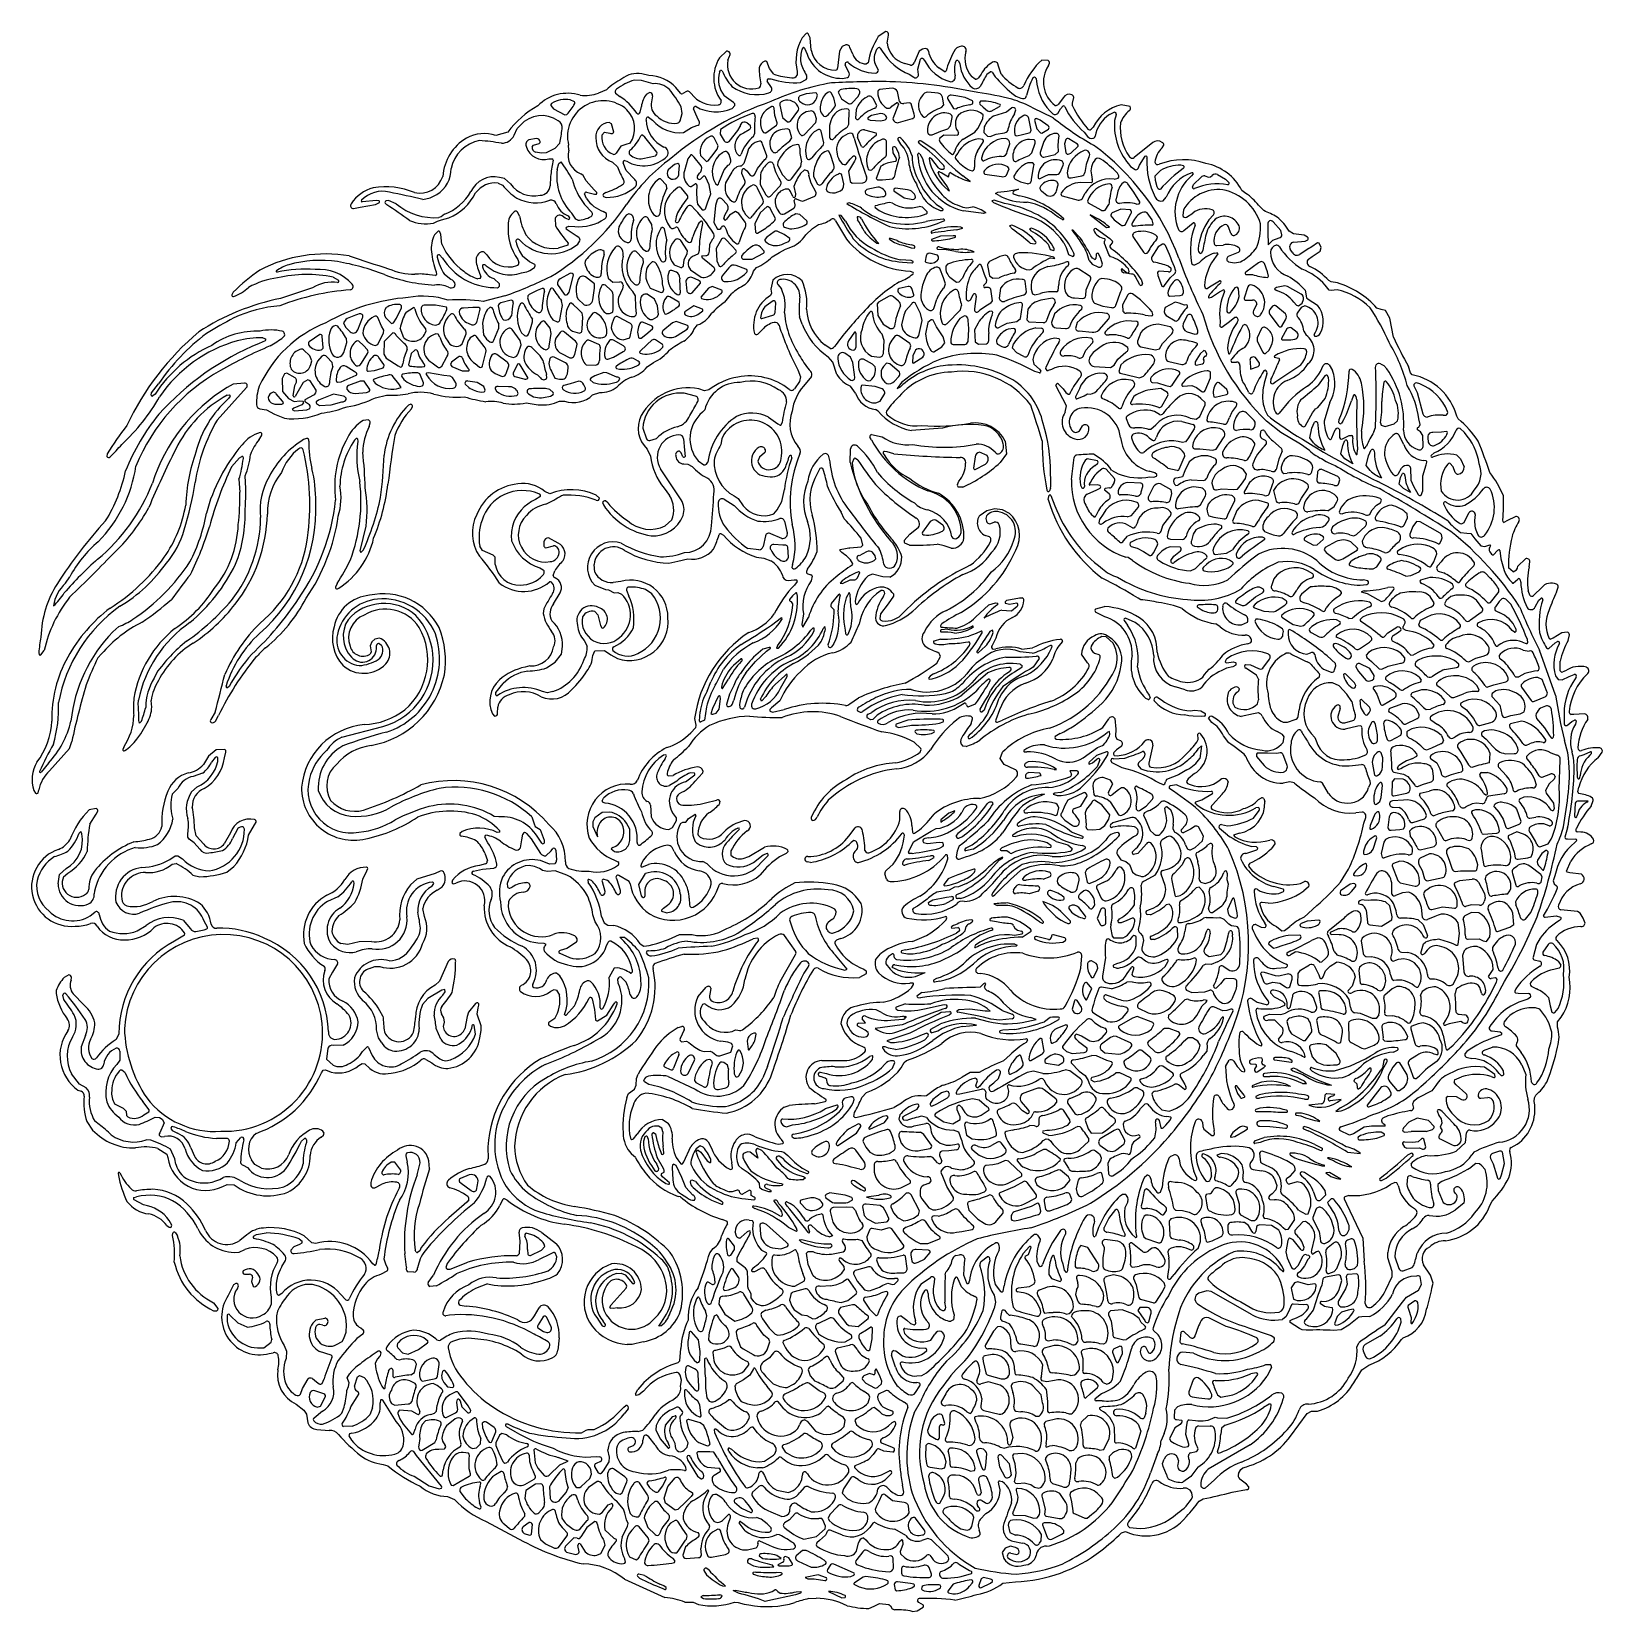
# Model space of a CAD drawing. Header units: millimetres. Extents: x 0.02 to 0.492, y 0.021 to 0.495.
import ezdxf

# ---------------------------------------------------------------- set-up
doc = ezdxf.new("R2010")
doc.units = ezdxf.units.MM
doc.header["$MEASUREMENT"] = 0
doc.layers.add('WHITE', color=7, linetype='Continuous')

msp = doc.modelspace()

# ---------------------------------------------------------------- linework, layer by layer
at = {"layer": 'WHITE'}
for p, q in [((0.2526932818947388, 0.494067438327141), (0.2515656828501185, 0.4927447343612738)), ((0.253886032669025, 0.4927434453611678), (0.2533635329072169, 0.4939953136358277)), ((0.2766565142784519, 0.4946427928077678), (0.2743567726052484, 0.4931409402703973)), ((0.277001946441813, 0.4911279473732226), (0.2774024791346796, 0.493565094944169)), ((0.2288094787150792, 0.4887541741660452), (0.2266782868375995, 0.4867508535158198)), ((0.2514887393748635, 0.4893149552866892), (0.2517824104606195, 0.4898246991663697)), ((0.2521902108864321, 0.4897128611426065), (0.2530140128549335, 0.4878319532006001)), ((0.2542135797560204, 0.4890926577691523), (0.253886032669025, 0.4927434453611678)), ((0.2627559690864673, 0.4887638497849149), (0.2621514260473717, 0.4836875129034762)), ((0.2635697625939415, 0.4901340140550638), (0.2627559690864673, 0.4887638497849149)), ((0.2646691924459278, 0.4907217642395127), (0.2635697625939415, 0.4901340140550638)), ((0.2667171724848207, 0.4878840159949484), (0.2658775864446327, 0.4898732388849663)), ((0.2738334498864594, 0.4892488062100205), (0.2743459740148543, 0.489803669410572)), ((0.2749750658114407, 0.4896594832826288), (0.2755800430150441, 0.4888016203908227)), ((0.2866192539234658, 0.4887474245519341), (0.2851120080798262, 0.485288161076797)), ((0.2875953738133967, 0.489399772588247), (0.2866192539234658, 0.4887474245519341)), ((0.2884861631902091, 0.4895520682064224), (0.2875953738133967, 0.489399772588247)), ((0.2291942883609634, 0.486033631099467), (0.2296811114139679, 0.487244142915185)), ((0.2416827720668821, 0.483538906878648), (0.2409143390523471, 0.4856610966486258)), ((0.2429994670156891, 0.4818812093946611), (0.2416827720668821, 0.483538906878648)), ((0.2648512280092482, 0.4837375881476235), (0.2644545225352697, 0.4846863118377885)), ((0.2656696604782222, 0.4822263451777345), (0.2648512280092482, 0.4837375881476235)), ((0.2712895853518336, 0.4852376749103305), (0.2708480650957889, 0.4849534569399055)), ((0.2744000004425861, 0.4831189804123765), (0.2733855614001072, 0.4849259388314406)), ((0.2840670448536581, 0.4845380698015179), (0.2823139211197573, 0.4851130662344016)), ((0.2862799332349271, 0.4833696474581592), (0.2870598276518471, 0.4863713132865103)), ((0.2864333755301703, 0.4817321544485886), (0.2862799332349271, 0.4833696474581592)), ((0.2876939456542335, 0.486571828764818), (0.2882717967794231, 0.4859572619149523)), ((0.2941033787233723, 0.4827028390140138), (0.2925228394834238, 0.4837469213070954)), ((0.2984582536074534, 0.4858416630098593), (0.2988228442073936, 0.4849345645458362)), ((0.3105454123763732, 0.4839778859278776), (0.3101017966913144, 0.4852280217271797)), ((0.3112007723246372, 0.4819167083426699), (0.3105454123763732, 0.4839778859278776)), ((0.3253453957166886, 0.4859419866482949), (0.3234015104201907, 0.4861198537308746)), ((0.3254459615069489, 0.4844374037885154), (0.3257391075880486, 0.4851878299808569)), ((0.2033334741127354, 0.4799845963373369), (0.2010696327710478, 0.480104145392112)), ((0.2067735875086656, 0.4790147655364996), (0.2033334741127354, 0.4799845963373369)), ((0.205548459566356, 0.4814347540336068), (0.2033919052496431, 0.4819632034335987)), ((0.2267143479650293, 0.4824920327170777), (0.2270701070833545, 0.4830112750337404)), ((0.2423394675376035, 0.4778298463058498), (0.2410610049507831, 0.4797857225681405)), ((0.2413969452665444, 0.4805208998784732), (0.2421323328687125, 0.480462506073589)), ((0.2500159833547893, 0.4826786903621077), (0.2499968553277549, 0.4815688080235135)), ((0.2510461027803619, 0.4793699780213821), (0.2527584245822518, 0.4803189168628607)), ((0.2636225872346789, 0.480620608301463), (0.2651126700186801, 0.4809028901000878)), ((0.2836527559755495, 0.4818648295371075), (0.2849954972357804, 0.4809386607245356)), ((0.3034169238749037, 0.4803737540200229), (0.3022969934216995, 0.4811702732577194)), ((0.3052324603380654, 0.4819232921670151), (0.3044232839671294, 0.4808153138259543)), ((0.3069933227716015, 0.4818517569743526), (0.3079525530099999, 0.4825883419862862)), ((0.3085222080446502, 0.4824311365411688), (0.309448948250381, 0.4811208525790555)), ((0.3217053690270472, 0.4805556221475357), (0.3219657416166862, 0.4789019238345623)), ((0.1832205293876238, 0.473589018135985), (0.1819462562122534, 0.4741427328298503)), ((0.1927791413072429, 0.4771710519556906), (0.1904222453080034, 0.4761272764535172)), ((0.1955569968441181, 0.4761502020199496), (0.1968123006485903, 0.4752217522446961)), ((0.2048382843585531, 0.4758530839933124), (0.2056921169950611, 0.4763579019323391)), ((0.2066343637241139, 0.4753726025490878), (0.2063281150697968, 0.4735563748788584)), ((0.2150400485848622, 0.4761748913200942), (0.2136207250869203, 0.4778457639526178)), ((0.2167947228489491, 0.4766853313490402), (0.2156872653614094, 0.4760514370658911)), ((0.2182347091468281, 0.4760700965554991), (0.2177519551774411, 0.4765741730510816)), ((0.2309603371403993, 0.4733780004211769), (0.2281220277935785, 0.4753976437764356)), ((0.2526803956074786, 0.4760187139649442), (0.2509611503840327, 0.4754069176941446)), ((0.2556167573357298, 0.4762429730023792), (0.2526803956074786, 0.4760187139649442)), ((0.2558037397207169, 0.4745859832363375), (0.2560825913444375, 0.4755804400856816)), ((0.2610524046121326, 0.4747971505298373), (0.2602649724716535, 0.4763006315954745)), ((0.2615511165494964, 0.4725291805958657), (0.2610524046121326, 0.4747971505298373)), ((0.2623777103926718, 0.4765263981821735), (0.2633599871872351, 0.4744762585556718)), ((0.2633599871872351, 0.4744762585556718), (0.2653908138359197, 0.4730395836852014)), ((0.2665118227899138, 0.4732291117921291), (0.2683783329512124, 0.4751786763751858)), ((0.2683783329512124, 0.4751786763751858), (0.2688818918340086, 0.4762870648825586)), ((0.2738866350055399, 0.4725148863646027), (0.2727976724597558, 0.4745588213955587)), ((0.2784861077126209, 0.4776685876104419), (0.2748129190447813, 0.4772330695661461)), ((0.2807417120547584, 0.4737167107858106), (0.2801320031066757, 0.4766270422147419)), ((0.2923066332273107, 0.4762140554445355), (0.289255815672764, 0.4764489496194436)), ((0.2940612653366214, 0.4726616930445869), (0.2937845117988553, 0.4743729978028709)), ((0.295191514246337, 0.4743721026331327), (0.296937495136023, 0.47153914944141)), ((0.297681614565979, 0.4753617381289308), (0.2962030919211154, 0.4756035155192624)), ((0.300462565060383, 0.4748991428980067), (0.297681614565979, 0.4753617381289308)), ((0.3026289258550952, 0.4738308489967899), (0.300462565060383, 0.4748991428980067)), ((0.3298913501210172, 0.4747823867766284), (0.3284507690108182, 0.4728893541199409)), ((0.3326013120185648, 0.4732199562026205), (0.3330077957828354, 0.4748898156419112)), ((0.1761155062879815, 0.472474437929794), (0.1768845828401221, 0.4715003902784602)), ((0.1768845828401221, 0.4715003902784602), (0.1803207579133677, 0.4696802348274052)), ((0.1803207579133677, 0.4696802348274052), (0.1809558578346284, 0.469751066067942)), ((0.2028875531322791, 0.4704331172957632), (0.2032687021808717, 0.4722203010142033)), ((0.2148697053495567, 0.467887478693014), (0.2154853521584646, 0.4700899488468134)), ((0.2154853521584646, 0.4700899488468134), (0.2152192083405128, 0.4720789015005249)), ((0.2200334426368322, 0.4689708505488154), (0.2189364239308538, 0.4714663894868947)), ((0.2305071523903333, 0.4715646602148001), (0.2313366960481791, 0.4724921182227383)), ((0.2369645973264071, 0.4701275082131832), (0.2365072100764759, 0.4700894463964624)), ((0.2424384722698079, 0.4721370671354355), (0.2411341380869259, 0.4713938079785034)), ((0.2433108627318096, 0.4695201880788868), (0.2431572121157856, 0.4716764653322229)), ((0.2439783717546678, 0.4673000747111186), (0.2433108627318096, 0.4695201880788868)), ((0.2448148690005666, 0.4726138419664407), (0.2456239413802755, 0.4688876636398246)), ((0.2480050336409999, 0.4677962405228538), (0.2491625255546915, 0.4692972818041838)), ((0.2491625255546915, 0.4692972818041838), (0.2502581515629945, 0.47074431296478)), ((0.2507430191352543, 0.4738100085394221), (0.2511524745274327, 0.4734589077515675)), ((0.2558762508920274, 0.4685134903173624), (0.2552835072956813, 0.4700579168191666)), ((0.2654954591898461, 0.4673811083287668), (0.26566480967962, 0.4704480407451402)), ((0.2676849387624906, 0.4711792936186195), (0.2674868034608621, 0.4686598165720965)), ((0.2723284079395846, 0.4695205268025573), (0.271275887033643, 0.4688139152084071)), ((0.2751172872330779, 0.4700741756797148), (0.2723284079395846, 0.4695205268025573)), ((0.2783948162790418, 0.4722341285366076), (0.2798775537667774, 0.4733164577584003)), ((0.2801281355418297, 0.4720378989106842), (0.2787883963278651, 0.4688121115115849)), ((0.2804254770680947, 0.4728447481959522), (0.2801281355418297, 0.4720378989106842)), ((0.2836365915694999, 0.4732443043283094), (0.282007721734046, 0.4730330705305009)), ((0.2851253708093681, 0.4699061222549504), (0.28422648603345, 0.4729423560247701)), ((0.2933705718914584, 0.4718408017062037), (0.2940612653366214, 0.4726616930445869)), ((0.296937495136023, 0.47153914944141), (0.2977920136134886, 0.4715225414610274)), ((0.3018871920589962, 0.4727045343859852), (0.3026078086794745, 0.4729814115526585)), ((0.3048377606616535, 0.4728813048292806), (0.3058599931654085, 0.471982183204922)), ((0.3057720767049008, 0.4685276484032488), (0.3058865316062313, 0.4696857929732578)), ((0.3058599931654085, 0.471982183204922), (0.3071922488071238, 0.4709256426665571)), ((0.3082003599557123, 0.4708217617950013), (0.310739850429763, 0.4721709748848199)), ((0.3128029774528464, 0.4704486688801143), (0.3089365901900953, 0.4692702466141078)), ((0.3144071664862805, 0.4717741548283373), (0.3128029774528464, 0.4704486688801143)), ((0.3152596578863875, 0.4699767250776677), (0.3156537373142694, 0.4711861665251019)), ((0.3268707778250375, 0.4687582644521531), (0.3208824609893786, 0.4716769344160816)), ((0.3282127357620077, 0.4700823790561999), (0.3290667197983821, 0.4715210498376244)), ((0.3290667197983821, 0.4715210498376244), (0.3298882183261025, 0.4723360437646639)), ((0.3326589796957817, 0.4723407779130278), (0.3326013120185648, 0.4732199562026205)), ((0.3437709169950575, 0.469746892915653), (0.3451078860505317, 0.47043910291916)), ((0.3457538208348669, 0.4696329013059083), (0.3452494034087487, 0.4679367777448769)), ((0.3499707605586308, 0.4721466034084956), (0.3472357269482853, 0.472721862711029)), ((0.163189221581807, 0.4644756753517692), (0.1596404495065011, 0.4635206898710689)), ((0.165055094509339, 0.4635445512813826), (0.1660032839973524, 0.4655725181058895)), ((0.1660032839973524, 0.4655725181058895), (0.1669723811303546, 0.4666088304004887)), ((0.1914596895158045, 0.4636272001901441), (0.1922295455790057, 0.4645094788541698)), ((0.1922295455790057, 0.4645094788541698), (0.1938170868244344, 0.4641819248776538)), ((0.1943460220996815, 0.4669949269299558), (0.1936484013756624, 0.4674047960304307)), ((0.1950032911937206, 0.4645236211364632), (0.1943460220996815, 0.4669949269299558)), ((0.2047106923998857, 0.4681237713899181), (0.2049223122351282, 0.4688361942685149)), ((0.2054423300115505, 0.4689774912661112), (0.206656800307827, 0.468027953513621)), ((0.2159536882735382, 0.4643660708797225), (0.2182883821781652, 0.4658790963548994)), ((0.2182883821781652, 0.4658790963548994), (0.2199656078995562, 0.4664405860259964)), ((0.2207195700713237, 0.4674946864817706), (0.2200334426368322, 0.4689708505488154)), ((0.2270199283206268, 0.465288092715365), (0.2269635360725163, 0.4639237746654263)), ((0.2295757183316804, 0.4616382884838436), (0.2322456761369752, 0.4649892029077019)), ((0.2322456761369752, 0.4649892029077019), (0.2328804733430344, 0.4661746366820012)), ((0.2356549305864619, 0.4651734597890305), (0.2339221262970294, 0.4642220312947249)), ((0.2350599446776379, 0.4672451393699689), (0.2359012766971053, 0.4666278625510588)), ((0.2406621905029392, 0.46432248192258), (0.243853558065176, 0.4666253425202572)), ((0.2471327893614749, 0.4655028806675159), (0.2455141666417999, 0.4652612492484955)), ((0.2456239413802755, 0.4688876636398246), (0.2471321047052827, 0.4675764134381753)), ((0.2477327041964578, 0.4651313538303059), (0.2471327893614749, 0.4655028806675159)), ((0.2484123687794892, 0.4628263355972819), (0.2477327041964578, 0.4651313538303059)), ((0.2520962143055424, 0.4636935987526885), (0.2556362095368541, 0.4673587894263059)), ((0.2564381732734037, 0.4653037185449903), (0.2551085753164442, 0.4645701826041441)), ((0.2556362095368541, 0.4673587894263059), (0.2558762508920274, 0.4685134903173624)), ((0.2580341565549485, 0.4612918871608651), (0.2571897071152134, 0.4647742145516509)), ((0.2601762597757313, 0.4678676484458364), (0.2597000097305154, 0.4664735990592104)), ((0.2597000097305154, 0.4664735990592104), (0.2597087080133454, 0.4630174550608642)), ((0.270223680308688, 0.4651550985987108), (0.2736215857548923, 0.464302239100564)), ((0.2712616540710203, 0.4683769827554837), (0.2719004400057639, 0.4680410527583034)), ((0.2719004400057639, 0.4680410527583034), (0.2751158211410173, 0.4679245789197998)), ((0.2751158211410173, 0.4679245789197998), (0.2764837596803605, 0.4682218428968515)), ((0.2804347836129031, 0.4673332434942423), (0.2846062753306556, 0.4685306081835013)), ((0.290559442231923, 0.4636752508259041), (0.2931295932874615, 0.4648228706717547)), ((0.2931295932874615, 0.4648228706717547), (0.2951983598989196, 0.4655146666729837)), ((0.2951983598989196, 0.4655146666729837), (0.296063110930154, 0.4663615448542938)), ((0.296063110930154, 0.4663615448542938), (0.2965002911779658, 0.4689088457970903)), ((0.2982007926263425, 0.464749278488167), (0.2983917742049588, 0.4643597738802838)), ((0.2998335971348065, 0.4623434538751851), (0.3033650789684004, 0.464455402475449)), ((0.3033650789684004, 0.464455402475449), (0.3042799717598222, 0.4656276401562136)), ((0.3042799717598222, 0.4656276401562136), (0.3057720767049008, 0.4685276484032488)), ((0.3061677656437435, 0.4660422469301834), (0.3060009636321962, 0.4644040503657925)), ((0.3202091755363278, 0.4650612198296824), (0.3195281063662938, 0.4686260027365107)), ((0.3212662537339811, 0.4680803512250357), (0.3219350201581924, 0.4654769416120779)), ((0.3229851417942081, 0.4681013618432093), (0.3218891140925189, 0.4685496123783225)), ((0.3219350201581924, 0.4654769416120779), (0.32300824647885, 0.4643040744991244)), ((0.3253858977740025, 0.4663974602177716), (0.3229851417942081, 0.4681013618432093)), ((0.3234753790163855, 0.4641962404025891), (0.3254076456436037, 0.4653934312489005)), ((0.3361661010942923, 0.46446602263313), (0.3372020600992841, 0.4631876943399659)), ((0.3388181678508566, 0.4659786923524399), (0.3382216390509546, 0.4653298570501377)), ((0.1717934107561062, 0.4625663438041641), (0.1695532020610892, 0.4622149998740417)), ((0.1705076565212181, 0.4601076089132043), (0.1709182012756741, 0.4605822669952482)), ((0.1709182012756741, 0.4605822669952482), (0.1726488927173521, 0.4611209750485706)), ((0.178821761983242, 0.4612156817776067), (0.1773438189209767, 0.4595769919700063)), ((0.1814592798015042, 0.4590410923579299), (0.1814390030857819, 0.4606050022802587)), ((0.1970985613489717, 0.4603284236725413), (0.1956703892324131, 0.4582141737479371)), ((0.1986034997613839, 0.4607729834265072), (0.1970985613489717, 0.4603284236725413)), ((0.1999316860441771, 0.4611594078882849), (0.1986034997613839, 0.4607729834265072)), ((0.2042772732756216, 0.4629710935486653), (0.2036562812493172, 0.4636090221730454)), ((0.2078793139528966, 0.4584434293859098), (0.2042772732756216, 0.4629710935486653)), ((0.2262983147162511, 0.4604217418918548), (0.2250872870084741, 0.4627893822204836)), ((0.2259960737504328, 0.4593349836857293), (0.2262983147162511, 0.4604217418918548)), ((0.2269635360725163, 0.4639237746654263), (0.2281628682507507, 0.4619043211792858)), ((0.2368896681637209, 0.4631730376760134), (0.2372606720933501, 0.4640134740867469)), ((0.24091203314706, 0.4573360901951742), (0.2396128974143678, 0.4609212690011801)), ((0.2477602407334676, 0.4617144894925801), (0.2484123687794892, 0.4628263355972819)), ((0.250269971781017, 0.4608198820305325), (0.2487289956328595, 0.4604920932615322)), ((0.2508041920004277, 0.4596468310371071), (0.2506625553347762, 0.4604859101105763)), ((0.2578347289268947, 0.4604967275942811), (0.2580341565549485, 0.4612918871608651)), ((0.2670963606080543, 0.4626982112705136), (0.2666925635155606, 0.4639145812465657)), ((0.2693684728808181, 0.4601486164486044), (0.2681420201671106, 0.4629095497240602)), ((0.2768427434207786, 0.4580345566801732), (0.2768224634569691, 0.4613075361572222)), ((0.2785872794846072, 0.4597502013700886), (0.2786872119016287, 0.4582416103132711)), ((0.2801973546945547, 0.4622229292545543), (0.2809723727680631, 0.4610943816418037)), ((0.2863811435677709, 0.4615533065429859), (0.2866453217861874, 0.4610528979544044)), ((0.291339397970325, 0.4590587836703617), (0.2872291889270563, 0.4617938787250964)), ((0.2939910055010014, 0.4635361317711364), (0.2928704891394037, 0.4626960112134496)), ((0.2971750931255577, 0.4635019119063256), (0.2939910055010014, 0.4635361317711364)), ((0.2980659531426516, 0.4635574089827017), (0.2971750931255577, 0.4635019119063256)), ((0.3041409923365735, 0.4588201714338943), (0.3059559761686613, 0.4616589028637481)), ((0.3057160622811403, 0.4622414994280246), (0.3044136082415543, 0.4624347144442266)), ((0.3060009636321962, 0.4644040503657925), (0.3071660414844738, 0.4632785044546311)), ((0.3071660414844738, 0.4632785044546311), (0.3079636120999581, 0.4631917339912467)), ((0.3079636120999581, 0.4631917339912467), (0.3097286541493097, 0.4638841547910647)), ((0.3097286541493097, 0.4638841547910647), (0.3122458047267223, 0.4643094731995132)), ((0.3130841459963519, 0.4587195024699869), (0.3138437437175744, 0.4609790325750907)), ((0.3159184776226764, 0.4634030658426878), (0.3176746009967059, 0.463790087270874)), ((0.3176746009967059, 0.463790087270874), (0.3196971965241334, 0.4642917722556936)), ((0.3211602941892236, 0.4621336443520452), (0.3197120672891526, 0.4623226661095437)), ((0.3204698146108462, 0.4583035687161505), (0.321433695717393, 0.4611738433400794)), ((0.3240230232201581, 0.4616663611296231), (0.3229651982475155, 0.4583686580611379)), ((0.32300824647885, 0.4643040744991244), (0.3234753790163855, 0.4641962404025891)), ((0.328384836183934, 0.4605050163075217), (0.328582112298255, 0.4629837775165438)), ((0.3284292945885812, 0.4586693999395797), (0.328384836183934, 0.4605050163075217)), ((0.330660752461444, 0.462302904329763), (0.3302669517139362, 0.4609671095142718)), ((0.3302669517139362, 0.4609671095142718), (0.3306086034555357, 0.4582567507155384)), ((0.3341422099461426, 0.4608638103576995), (0.3315662707328848, 0.46249166748252)), ((0.3321214893978092, 0.4581976505456112), (0.3343804315943852, 0.460265970161065)), ((0.3567084855264475, 0.4613728787697222), (0.351179535533127, 0.456830595419838)), ((0.3595526395307136, 0.4597628697592396), (0.3600138762078268, 0.4605458784709114)), ((0.1731571486261818, 0.4581467679166908), (0.1716371830251586, 0.458456950212193)), ((0.1746850960937052, 0.4582302756198622), (0.1731571486261818, 0.4581467679166908)), ((0.1773438189209767, 0.4595769919700063), (0.1746850960937052, 0.4582302756198622)), ((0.1755568423517345, 0.4564601434888073), (0.1764126373022949, 0.4564913205024461)), ((0.176776010380802, 0.4560326554880917), (0.1762480649083584, 0.4528551973467381)), ((0.1780118616603923, 0.4532730170241603), (0.178485597181795, 0.455062100675288)), ((0.178485597181795, 0.455062100675288), (0.1791627425906926, 0.4556162301152496)), ((0.1945957652798636, 0.4554726500620072), (0.1961293756654287, 0.4540543499133872)), ((0.1987122597917833, 0.4529610141321623), (0.197797215082904, 0.4553076437548129)), ((0.1982145993104517, 0.4559540110787497), (0.1988794107186519, 0.4557523351077765)), ((0.20370769507259, 0.4565597491098497), (0.2075017313616578, 0.4574143111259025)), ((0.214190591145649, 0.4550334140847553), (0.213202159119252, 0.4547861274107899)), ((0.2172595676838831, 0.4564852983085098), (0.2162141826043927, 0.4529063218668614)), ((0.2180824384741128, 0.4576702992603623), (0.2172595676838831, 0.4564852983085098)), ((0.2191553149647955, 0.4570006848109652), (0.2184552852012152, 0.4576608223270041)), ((0.2212229251798468, 0.4543463542815375), (0.2191553149647955, 0.4570006848109652)), ((0.2210130164014976, 0.45746625163252), (0.2227715128980044, 0.4557252878108686)), ((0.2227715128980044, 0.4557252878108686), (0.2233514908189886, 0.4558653970938262)), ((0.2233514908189886, 0.4558653970938262), (0.224419749785847, 0.4572858339209068)), ((0.224419749785847, 0.4572858339209068), (0.2259960737504328, 0.4593349836857293)), ((0.2301110504278959, 0.4560814295086522), (0.2296048612708572, 0.4578203483199909)), ((0.2319224238134536, 0.4580593048078344), (0.2324847300229612, 0.4574588248679319)), ((0.2340327064566659, 0.455090014929059), (0.2332477294533629, 0.4543058432195928)), ((0.2350079363951139, 0.4581249183615206), (0.2340327064566659, 0.455090014929059)), ((0.2381194922951661, 0.4535346964696323), (0.2403613717669614, 0.4562803706879122)), ((0.2441974981965034, 0.4555334927773024), (0.244160515187321, 0.4546214988511446)), ((0.2510949404756775, 0.4542250257496593), (0.2513528018796981, 0.4556062559942088)), ((0.2536678103615506, 0.4562521540912302), (0.2544574265053883, 0.4567867466410654)), ((0.260071029010964, 0.4578094765592953), (0.2595580081906329, 0.4586830761666737)), ((0.2610281573459556, 0.4546348389045508), (0.260071029010964, 0.4578094765592953)), ((0.264805980144359, 0.455016917536002), (0.2659572367455031, 0.4563479922091047)), ((0.2671910007752202, 0.4557885153829751), (0.2654247216292037, 0.4527741676959378)), ((0.2659572367455031, 0.4563479922091047), (0.2666252841466054, 0.4571033533992622)), ((0.267663158893085, 0.4566290659592778), (0.2671910007752202, 0.4557885153829751)), ((0.2786872119016287, 0.4582416103132711), (0.2796890977349187, 0.4566213494228459)), ((0.2795605590109504, 0.4557272421969876), (0.2789806109977367, 0.4555904940461835)), ((0.2805402856648733, 0.4581007926014077), (0.2798412366867962, 0.4595895302749821)), ((0.2806922015229415, 0.4568672484479244), (0.2805402856648733, 0.4581007926014077)), ((0.286302339886961, 0.4569301582263551), (0.2862049807981261, 0.4578756037299687)), ((0.2868532082067341, 0.4580158799317161), (0.287667519390543, 0.4566035854673851)), ((0.2896095970465133, 0.4565711614465626), (0.2898315127655162, 0.4552696541602078)), ((0.2904208075413036, 0.4564173385778649), (0.2898543226384365, 0.4567415878046814)), ((0.2924660171261264, 0.4538131655871161), (0.2904208075413036, 0.4564173385778649)), ((0.296899544676343, 0.4579336445019965), (0.2972911523080332, 0.4586430372061763)), ((0.2982211555857441, 0.4582118991464106), (0.2975218539760743, 0.4572516213054715)), ((0.3207918816636566, 0.4552796735768485), (0.3192623664596896, 0.4552480468348068)), ((0.3195356526053373, 0.4573454171295748), (0.3204698146108462, 0.4583035687161505)), ((0.3211322524607612, 0.4547866687893684), (0.3207918816636566, 0.4552796735768485)), ((0.3240707132012286, 0.456968809571773), (0.327433515267382, 0.457749682296239)), ((0.327433515267382, 0.457749682296239), (0.3284292945885812, 0.4586693999395797)), ((0.3316686960979829, 0.4579572052340133), (0.3321214893978092, 0.4581976505456112)), ((0.352738313065125, 0.4546200822554446), (0.3544421284654614, 0.4572906810799737)), ((0.3544421284654614, 0.4572906810799737), (0.3547780356947172, 0.457376024782412)), ((0.1621683211616741, 0.4505734317987517), (0.1607300157824935, 0.4509246223831677)), ((0.1639973719513577, 0.4489561590242508), (0.1621683211616741, 0.4505734317987517)), ((0.1858271268475888, 0.4515135698291111), (0.1850770471156419, 0.4520167104766191)), ((0.1866826772929231, 0.4498965437206365), (0.1858271268475888, 0.4515135698291111)), ((0.2012936553047523, 0.4502394765954143), (0.1987122597917833, 0.4529610141321623)), ((0.2090547277912889, 0.4505291332388616), (0.2085869492096717, 0.4504524070615083)), ((0.2108541024172898, 0.4485465268847649), (0.2090547277912889, 0.4505291332388616)), ((0.213202159119252, 0.4547861274107899), (0.2113619328904201, 0.4531965667656824)), ((0.2145464322212596, 0.4523026052734066), (0.2147018064863326, 0.4544857138514993)), ((0.2200758847421242, 0.4512767348900483), (0.2207261781799152, 0.4521795839907778)), ((0.2219262499857939, 0.4512819522217594), (0.2210755861895378, 0.4504900732299548)), ((0.2236489873649427, 0.4486486844900747), (0.2225817264324715, 0.4509251559940443)), ((0.2265355453584428, 0.4492864435915936), (0.2281225709951547, 0.453156103652245)), ((0.2281225709951547, 0.453156103652245), (0.2293589690175232, 0.4545417155982883)), ((0.230463957211941, 0.4524823285653036), (0.228549254311995, 0.4492895128898899)), ((0.2333937736003437, 0.4520640765944078), (0.2334742729101725, 0.4531758823042718)), ((0.2343409227796556, 0.4499861374535863), (0.2333937736003437, 0.4520640765944078)), ((0.2343050438884034, 0.4534224452425435), (0.2348941019337813, 0.452898851349587)), ((0.2348941019337813, 0.452898851349587), (0.2359626248746908, 0.4515844046406373)), ((0.2372968710209922, 0.4518497952539242), (0.2381194922951661, 0.4535346964696323)), ((0.2389926929800236, 0.4517213011678572), (0.2388820903379364, 0.448783976079506)), ((0.244160515187321, 0.4546214988511446), (0.2455967514812462, 0.45172654905745)), ((0.2455967514812462, 0.45172654905745), (0.2470336494090317, 0.4501563258914392)), ((0.2483110196235072, 0.4504508700034856), (0.2510949404756775, 0.4542250257496593)), ((0.2521252807674182, 0.45307076272506), (0.2510438686279831, 0.4520348129554159)), ((0.2541826629145468, 0.4492284486072044), (0.2535419793089618, 0.4514652948144336)), ((0.2549555012535572, 0.4511585321843342), (0.2561732273235572, 0.448873857821853)), ((0.2640667111346293, 0.4489401367267785), (0.2634657241532743, 0.4516011018360856)), ((0.2654247216292037, 0.4527741676959378), (0.2659327347232933, 0.4496420456203741)), ((0.2751816717622736, 0.4542387305657632), (0.2737801203455005, 0.450622009625784)), ((0.2741386474404869, 0.450209913661661), (0.2756389371686488, 0.4501815593734645)), ((0.2756389371686488, 0.4501815593734645), (0.2787801924867264, 0.4504702859338108)), ((0.2787801924867264, 0.4504702859338108), (0.2791784197958608, 0.4509937156845091)), ((0.2927171920859252, 0.4513653709861561), (0.2923047147972728, 0.452386730876136)), ((0.292696552831505, 0.4526296154399199), (0.2934469025209073, 0.4522934057250633)), ((0.2934469025209073, 0.4522934057250633), (0.2954783995165904, 0.4510994776675444)), ((0.2954783995165904, 0.4510994776675444), (0.295785073132188, 0.4522252588086777)), ((0.301895275289488, 0.4497138858931751), (0.2997629222554765, 0.4513361881864359)), ((0.3002435562843617, 0.4501953124690508), (0.301895275289488, 0.4497138858931751)), ((0.301847996189532, 0.4530318216349123), (0.3026543163931649, 0.4528952197379575)), ((0.3063483653298816, 0.4518809078438127), (0.3113110565139295, 0.4511969114393169)), ((0.312844700275378, 0.4515708066790986), (0.3136333532542394, 0.4535016502329168)), ((0.3136333532542394, 0.4535016502329168), (0.3132459019631789, 0.4540978799745034)), ((0.3154426862759817, 0.4503551069766633), (0.3170933021415185, 0.4496275388899872)), ((0.3203449292040698, 0.4502614567886009), (0.320986394225047, 0.4539628372683192)), ((0.320986394225047, 0.4539628372683192), (0.3211322524607612, 0.4547866687893684)), ((0.3229345101033599, 0.4505515001235449), (0.3243606525993553, 0.4512469975411977)), ((0.3243606525993553, 0.4512469975411977), (0.3254896722572562, 0.4517991774141316)), ((0.3254896722572562, 0.4517991774141316), (0.3274689663647636, 0.4517646728121875)), ((0.3289079073293747, 0.452493773534452), (0.3298223755149102, 0.454560212035274)), ((0.3310080072107762, 0.4522830764683919), (0.3312013911680788, 0.4512457047652887)), ((0.3322721519614225, 0.4508248039626769), (0.3354157815154388, 0.4513667703373446)), ((0.3383110239329277, 0.4516948447452327), (0.3385867819770573, 0.4502719066078958)), ((0.3451270163540788, 0.4503608753159599), (0.3463415807150015, 0.4506544902998255)), ((0.346595638714728, 0.4513385816818851), (0.3461498995416284, 0.4521881772977612)), ((0.3500866191410238, 0.4542181321432816), (0.3514202332327473, 0.4532669039519822)), ((0.3523075811369542, 0.4535861358982776), (0.352738313065125, 0.4546200822554446)), ((0.3590557941300612, 0.4529875675113877), (0.3573647954607087, 0.4513251639494232)), ((0.3573647954607087, 0.4513251639494232), (0.357462912855903, 0.450117835503324)), ((0.3659906154679077, 0.4543439874816636), (0.3652023523284945, 0.4545870446347935)), ((0.3688622494447976, 0.4519369619281313), (0.3683656679083736, 0.4513368202588796)), ((0.369006570897754, 0.4487565710129289), (0.3712342243525161, 0.4510112711511923)), ((0.3724013220419874, 0.451330469192623), (0.3734624392219817, 0.4509839377265942)), ((0.3734624392219817, 0.4509839377265942), (0.3740452732144579, 0.451070364211044)), ((0.3740452732144579, 0.451070364211044), (0.3746057981419112, 0.4514890079636059)), ((0.3761662850543276, 0.4517657042633647), (0.3785393703882319, 0.4503768545913013)), ((0.3785393703882319, 0.4503768545913013), (0.3796442459475429, 0.4492580830448988)), ((0.1399165340281978, 0.4447518706364467), (0.1419278745863498, 0.4458235995549739)), ((0.1603024180885758, 0.4492095672297813), (0.1616364291069535, 0.448535027005184)), ((0.1868127173436827, 0.4445415186301704), (0.1862350749884391, 0.445935958104548)), ((0.1890653581455319, 0.4472296020349952), (0.1866826772929231, 0.4498965437206365)), ((0.1868519321800237, 0.4464452623419451), (0.1892133071925166, 0.4458415699462104)), ((0.1899096821374274, 0.4464079972950955), (0.1890653581455319, 0.4472296020349952)), ((0.1892133071925166, 0.4458415699462104), (0.1896313470940596, 0.4458600807727177)), ((0.1925667974187714, 0.4463707359171367), (0.1919066582501548, 0.4459227993081448)), ((0.2109153131124208, 0.4476317353802313), (0.2108541024172898, 0.4485465268847649)), ((0.2142501521265844, 0.4478309394397922), (0.2129043619199505, 0.4467691522829758)), ((0.2171198926013665, 0.4454680898400301), (0.2153218289604422, 0.447676805909156)), ((0.2182562204382632, 0.4481815575178457), (0.2194105572037519, 0.4490120694072201)), ((0.2231524213621833, 0.4432384742164436), (0.2241451469730591, 0.4459595934460091)), ((0.2241451469730591, 0.4459595934460091), (0.2236489873649427, 0.4486486844900747)), ((0.2255030485822795, 0.4490668618736723), (0.2261493158603359, 0.4485789787596778)), ((0.2395979802633739, 0.4445356052082575), (0.2380884903879204, 0.4477058759809286)), ((0.2388820903379364, 0.448783976079506), (0.2405828359832913, 0.4456969434833375)), ((0.2405828359832913, 0.4456969434833375), (0.2412675841644617, 0.445097822826012)), ((0.2419979567222392, 0.4452817707454272), (0.2433100869945685, 0.4467198637742145)), ((0.2433100869945685, 0.4467198637742145), (0.2447530949793226, 0.448170061588772)), ((0.2487269843535904, 0.4451573696143559), (0.2479898041281884, 0.4466958533079133)), ((0.2490662870428422, 0.4481731921710551), (0.2494835536342131, 0.4459779475732896)), ((0.2494835536342131, 0.4459779475732896), (0.2494577248049566, 0.4451173937985822)), ((0.2556811856865838, 0.4463668612600515), (0.2541826629145468, 0.4492284486072044)), ((0.2586993329362944, 0.44739654465184), (0.259038403510186, 0.4467230061103545)), ((0.2659327347232933, 0.4496420456203741), (0.2665788214778264, 0.4492121736561605)), ((0.2665788214778264, 0.4492121736561605), (0.2697656250502865, 0.4493275924369083)), ((0.2709345971948576, 0.44724365494837), (0.2704182446409209, 0.4468249961067754)), ((0.2737361447534123, 0.4479143550906379), (0.2709345971948576, 0.44724365494837)), ((0.279025703370911, 0.4468880692397506), (0.2821771464190194, 0.4447922090602665)), ((0.2830921508217775, 0.4471457682888456), (0.279558007582021, 0.4476393051571876)), ((0.2952257974690665, 0.4471928327040169), (0.2957665856419426, 0.4469232079518735)), ((0.3095629071000627, 0.4460953022728255), (0.3102022594915019, 0.4464586595619515)), ((0.3106002458835591, 0.4455124281096633), (0.3095629071000627, 0.4460953022728255)), ((0.3102022594915019, 0.4464586595619515), (0.3130942787987822, 0.4467952443600611)), ((0.3130942787987822, 0.4467952443600611), (0.3164850417837223, 0.4473762360811377)), ((0.3148549389309795, 0.4460211779874912), (0.3166171973479498, 0.445376788393351)), ((0.3164850417837223, 0.4473762360811377), (0.3152639698116461, 0.4469200034200723)), ((0.3170933021415185, 0.4496275388899872), (0.3190182908403739, 0.4490360013948049)), ((0.3233604351665559, 0.4468444785995007), (0.3250561674329603, 0.4455213722732769)), ((0.3278611212423671, 0.4468647392223802), (0.3282931468853928, 0.4484185343246875)), ((0.3383126269204815, 0.449264017944375), (0.3351757975860448, 0.4493549526587537)), ((0.3355419112214464, 0.4445201562030282), (0.3364374935602776, 0.446149270331535)), ((0.3460179044739782, 0.4458142916340894), (0.3457110909819266, 0.4444955409769716)), ((0.3510315658298929, 0.4464749667943215), (0.3492364689191803, 0.4489947792377976)), ((0.3528620846792774, 0.4435930422001029), (0.3510315658298929, 0.4464749667943215)), ((0.357462912855903, 0.450117835503324), (0.3579872499210588, 0.4481410269066484)), ((0.3686210711881969, 0.4479793700372283), (0.369006570897754, 0.4487565710129289)), ((0.3846767626763689, 0.4461031600245486), (0.3834761380055471, 0.447007442837273)), ((0.116897645709102, 0.4415340358861652), (0.1188939155416407, 0.4419452155153692)), ((0.1188939155416407, 0.4419452155153692), (0.1235032695306017, 0.442751910503856)), ((0.1237677697184423, 0.44397663114573), (0.1194735351160648, 0.4435417536205788)), ((0.1235032695306017, 0.442751910503856), (0.124500537135923, 0.4432363403138344)), ((0.124559297178064, 0.4438605868528445), (0.1237677697184423, 0.44397663114573)), ((0.1263797618484465, 0.4431871088055839), (0.1269106477018414, 0.4426680826801387)), ((0.1274393192365709, 0.4439762624598473), (0.1266727453907999, 0.4438851272003155)), ((0.1297214836348307, 0.4429929712469076), (0.1274393192365709, 0.4439762624598473)), ((0.1377181757982596, 0.4442569204475602), (0.1399165340281978, 0.4447518706364467)), ((0.1862113586524227, 0.4427811635418007), (0.1884221713790518, 0.4404379098848115)), ((0.1919192264065457, 0.4451518127450045), (0.1926884046572804, 0.4448951622617285)), ((0.2154378940071475, 0.4422740360025678), (0.2170590781483093, 0.4444308434058949)), ((0.2201356538361372, 0.4429084741833924), (0.2214720514903067, 0.4411972905596075)), ((0.2224715686475046, 0.4415180816353552), (0.2231524213621833, 0.4432384742164436)), ((0.2255534832614388, 0.4424997944780295), (0.2250204883381721, 0.4373755036576552)), ((0.2260216487711897, 0.4442016463627102), (0.2255534832614388, 0.4424997944780295)), ((0.2290511306197115, 0.4427409539196123), (0.2273831480600526, 0.4444607597056905)), ((0.2283387044376775, 0.4395581779157577), (0.2292765422343303, 0.4413746984155369)), ((0.2315248750065911, 0.4407109667540922), (0.2297705639081666, 0.4396204230502708)), ((0.2325302760913667, 0.4400867723462896), (0.2315248750065911, 0.4407109667540922)), ((0.2410505817702636, 0.4421531498028993), (0.2389745179978207, 0.4402909199671464)), ((0.2435119828196802, 0.43856799048792), (0.2420339503573075, 0.4413977071995342)), ((0.2440647488720007, 0.4413717927039097), (0.2446905245520329, 0.4402749705842719)), ((0.2461825861088895, 0.4399696545368812), (0.2489835650764194, 0.4417071186338004)), ((0.2494260508477082, 0.4426723303835273), (0.2491363326150791, 0.4439888808875938)), ((0.2497692239925523, 0.4445189973603274), (0.2509180902622297, 0.4439661139164285)), ((0.2509180902622297, 0.4439661139164285), (0.2517363316711386, 0.4438300918713519)), ((0.2517363316711386, 0.4438300918713519), (0.2553070799187864, 0.4452911209680665)), ((0.2656991575887002, 0.443258067117951), (0.2648841797705609, 0.4431044391220916)), ((0.2734077303195898, 0.4419023640623853), (0.2745853944884108, 0.4409847044306743)), ((0.2785970190968803, 0.443164420822262), (0.2777028092922411, 0.4433640742557325)), ((0.2821771464190194, 0.4447922090602665), (0.2847098497159833, 0.4443216994069451)), ((0.2876332310043164, 0.4420167570253568), (0.286656957932784, 0.4421913778646555)), ((0.2890016620059279, 0.4405894497064216), (0.2876332310043164, 0.4420167570253568)), ((0.2937719366351187, 0.4413617698913415), (0.2927083729230793, 0.4421968470291859)), ((0.2929730483800856, 0.4409524728601614), (0.2936768660127229, 0.4409658501535363)), ((0.2979991167931632, 0.4426491321262225), (0.2997211974283951, 0.4419660349360447)), ((0.2997211974283951, 0.4419660349360447), (0.3009172344773237, 0.4418121116512886)), ((0.3009172344773237, 0.4418121116512886), (0.3026540759304219, 0.4420982228146764)), ((0.3091562201138841, 0.4440789296149884), (0.3084656080349087, 0.4439231173678019)), ((0.3084656080349087, 0.4439231173678019), (0.3089834058163442, 0.4433359555722812)), ((0.3122213394313694, 0.443107750389942), (0.3091562201138841, 0.4440789296149884)), ((0.3295674355525724, 0.4453924165334088), (0.3343116123260557, 0.4441295902173644)), ((0.3371063153650363, 0.4437595256123339), (0.3373684209370525, 0.4432824186525934)), ((0.3373684209370525, 0.4432824186525934), (0.3411802632829289, 0.4411321782807995)), ((0.3424092227110517, 0.4410919717038347), (0.343525152362849, 0.4427429720463555)), ((0.3471431653117975, 0.441372931179895), (0.344576417040902, 0.4403028172039845)), ((0.3500937295817035, 0.4411383959981526), (0.3471431653117975, 0.441372931179895)), ((0.3519051373409005, 0.4429097515038077), (0.3526516362307109, 0.4430007127395895)), ((0.359836830875491, 0.4438481941960292), (0.3608034542676533, 0.4449399336641293)), ((0.3659115668715748, 0.4411469366371573), (0.3657363841717184, 0.4394418678231092)), ((0.3900770795098776, 0.4409450150273604), (0.3884333801796293, 0.4425655519994182)), ((0.1408804299841676, 0.43714799497055), (0.1421229089302822, 0.4378156369472279)), ((0.1421229089302822, 0.4378156369472279), (0.1432651933993805, 0.4381899178466294)), ((0.1432008243784367, 0.4390902836773575), (0.1425456973916402, 0.4388943064361201)), ((0.1441832137105989, 0.4398424712101724), (0.1432008243784367, 0.4390902836773575)), ((0.1432651933993805, 0.4381899178466294), (0.145490753035334, 0.4387940680602738)), ((0.166741111872428, 0.4392992243186226), (0.1662074175218993, 0.4403377539464015)), ((0.1774021065042803, 0.4385359404454527), (0.1775570839951639, 0.4364102827045389)), ((0.180455235468642, 0.4386592566225335), (0.1795345686149841, 0.4393860941017278)), ((0.1814124216623048, 0.4382926638949318), (0.180455235468642, 0.4386592566225335)), ((0.1807915257191856, 0.4360160731680641), (0.1814890597459399, 0.4362806115536614)), ((0.1813391352732751, 0.4393547835218646), (0.1817328252063553, 0.438820678960909)), ((0.1814890597459399, 0.4362806115536614), (0.1832888401549986, 0.4361409342021505)), ((0.1835963294563618, 0.4383557923572394), (0.1824092709081944, 0.4401399965567569)), ((0.1842313049995407, 0.4380676804252179), (0.1835963294563618, 0.4383557923572394)), ((0.1927659378637561, 0.4400981958585329), (0.1918524017282679, 0.4406964293299488)), ((0.19946861481915, 0.4399689517350843), (0.1987610558290792, 0.4396150164416047)), ((0.2063686032830845, 0.4368287341524691), (0.2053173884155417, 0.4385730427805039)), ((0.2065335026941592, 0.4355642553017386), (0.2063686032830845, 0.4368287341524691)), ((0.2069431113353635, 0.4397936333772858), (0.2076712299689912, 0.4392421505968501)), ((0.2136277174055455, 0.4375080886194839), (0.2135543641347894, 0.4379235259839308)), ((0.2206618588584545, 0.4373348157131434), (0.2211078067731338, 0.4378120839152447)), ((0.2215428348410157, 0.4376915270712509), (0.2216561679692256, 0.4370403048929909)), ((0.2250204883381721, 0.4373755036576552), (0.2261691107081172, 0.4354206970466572)), ((0.228052897288704, 0.4384416821091249), (0.2283387044376775, 0.4395581779157577)), ((0.2283180545479503, 0.4361101046494114), (0.2286942835262574, 0.4352882901941607)), ((0.2297705639081666, 0.4396204230502708), (0.2288340576619176, 0.4383486226198317)), ((0.2344282865371111, 0.4375173136975737), (0.2325302760913667, 0.4400867723462896)), ((0.2389745179978207, 0.4402909199671464), (0.2373142370049044, 0.4369984708749718)), ((0.2373142370049044, 0.4369984708749718), (0.2375410476907646, 0.4344337385322946)), ((0.2433157706236378, 0.4379411793075418), (0.2435119828196802, 0.43856799048792)), ((0.2507932755345129, 0.4398122976850883), (0.2496654736455177, 0.4399800780941517)), ((0.2528857292318709, 0.4379169776235132), (0.2507932755345129, 0.4398122976850883)), ((0.2546510050412256, 0.4356160736618696), (0.2564727311745836, 0.4367452546662032)), ((0.2615515454334513, 0.4379316245620297), (0.2648198385470255, 0.4323717733523275)), ((0.2631912950940587, 0.4395050974228512), (0.2625349854008001, 0.4395936119252034)), ((0.2645509967232457, 0.4377728252959657), (0.2631912950940587, 0.4395050974228512)), ((0.2680115538622679, 0.4390842057804148), (0.2681819633411867, 0.4381697740357752)), ((0.2903182844148646, 0.4379877328032276), (0.2887081418134613, 0.4376942321981092)), ((0.2938019379541481, 0.4384310842466539), (0.2903182844148646, 0.4379877328032276)), ((0.2930759171832631, 0.4374413217891407), (0.2943038450506779, 0.4379751485077984)), ((0.3066559740285699, 0.4403307109669965), (0.3059675357269969, 0.4400320154829421)), ((0.3144470912573263, 0.4366230698973704), (0.3137265994356129, 0.4364219951529786)), ((0.3137265994356129, 0.4364219951529786), (0.3146136704623742, 0.4353856120906832)), ((0.3296704360804683, 0.4382596599922209), (0.3283103586915192, 0.4389397966628718)), ((0.3405028436625511, 0.4383607162623109), (0.3379453887006646, 0.4396905112971968)), ((0.3379453887006646, 0.4396905112971968), (0.3428251452593877, 0.4358819623376061)), ((0.3441878380577282, 0.4393422845899297), (0.3452005314062699, 0.4381436788656441)), ((0.3452005314062699, 0.4381436788656441), (0.3471346999411686, 0.4366431177482887)), ((0.3485425651170702, 0.4368037574009127), (0.3502029718605091, 0.4400602140488012)), ((0.3566057501964459, 0.4382238371354398), (0.3550945229302025, 0.4402669289757729)), ((0.3568893946780705, 0.4369574228072101), (0.3566057501964459, 0.4382238371354398)), ((0.3660640628041313, 0.4349638577635821), (0.3688744932034649, 0.437304224970052)), ((0.3668515745827053, 0.4389935700850453), (0.3687393485776507, 0.4402124032871003)), ((0.3749240930919312, 0.4397145345061488), (0.3735642455902428, 0.4382144847828799)), ((0.3801899426564238, 0.4340578328917472), (0.3794789502871631, 0.4360731196237297)), ((0.3952045481410092, 0.4349635921699858), (0.3928289010704811, 0.4376168237243088)), ((0.1422861610323715, 0.434743450638205), (0.1411687600916749, 0.4336945800700744)), ((0.1430860978217628, 0.4337409227045689), (0.1427847306728884, 0.4346078522993684)), ((0.1433626442387973, 0.4308340873910672), (0.1430860978217628, 0.4337409227045689)), ((0.1837385679511164, 0.4333370942979206), (0.1807058723694079, 0.4353965074141283)), ((0.1845552425886941, 0.4328386048699484), (0.1837385679511164, 0.4333370942979206)), ((0.1842219320876533, 0.4309141371477643), (0.1848421449893628, 0.4318389329521544)), ((0.2095033713628046, 0.4358709895593472), (0.2090967664981615, 0.4355719907854364)), ((0.2108839967431282, 0.4321749094490462), (0.2102382272983484, 0.4354478238397805)), ((0.2128306377742949, 0.4355843694559289), (0.2134843652842683, 0.4358905067335459)), ((0.2170821223933286, 0.4288868154123638), (0.2151115157977482, 0.4319481772284759)), ((0.218327371843071, 0.4316999162169616), (0.2187526771552629, 0.4331223689800492)), ((0.2238650701486984, 0.4308791963367664), (0.2247625324072199, 0.4325111308658177)), ((0.2273682868040063, 0.4323789379535204), (0.2257454721637975, 0.4295640183025782)), ((0.2305122277660487, 0.430245450638476), (0.2285641697335482, 0.4323782051530966)), ((0.2381632821267075, 0.4341910342458645), (0.2396530530387607, 0.4350369609779535)), ((0.2409665449325173, 0.4330205905597919), (0.2403748446765833, 0.4322762536743153)), ((0.2431220627305063, 0.4346315827644915), (0.2409665449325173, 0.4330205905597919)), ((0.2461620470247006, 0.4337561842044886), (0.2442736308836156, 0.4346563270001108)), ((0.2478705142530302, 0.4325731564880478), (0.2461620470247006, 0.4337561842044886)), ((0.2462138815934333, 0.4359666619811935), (0.2478343720828485, 0.4354684317624541)), ((0.2462273926900811, 0.4311410752308479), (0.2472327063758124, 0.431632471595383)), ((0.2525837423732543, 0.4336345494584042), (0.2546510050412256, 0.4356160736618696)), ((0.2800300826297099, 0.4319481777278183), (0.2777664544580109, 0.4327199682238276)), ((0.2911854917320712, 0.4351264106140628), (0.2902542943750155, 0.4346924598685641)), ((0.2930467384968533, 0.4332798496990629), (0.2903461248401548, 0.4323017423846866)), ((0.2967919812952287, 0.4334002547704558), (0.2930467384968533, 0.4332798496990629)), ((0.2958082856235434, 0.4325253536211294), (0.2975122629463509, 0.4329807779212381)), ((0.2974133210928204, 0.4334116762831897), (0.2967919812952287, 0.4334002547704558)), ((0.2978471127266237, 0.4351370863775015), (0.2997226821659434, 0.4356823319835211)), ((0.2997226821659434, 0.4356823319835211), (0.2991763347292913, 0.4359564998518418)), ((0.3203412501540211, 0.4356737987683471), (0.3197033182297995, 0.4354645643694667)), ((0.3197033182297995, 0.4354645643694667), (0.3201244345841263, 0.4348859373773457)), ((0.3216772629947008, 0.4315948284924217), (0.3204560479305323, 0.4329502393509543)), ((0.3300252939412069, 0.4312702112031143), (0.330708231401406, 0.4299114693463824)), ((0.3343129207265639, 0.4333760847462634), (0.3331949024509723, 0.434679007012069)), ((0.3350359152381046, 0.4327124274186415), (0.3343129207265639, 0.4333760847462634)), ((0.3398056376494202, 0.4354510254717411), (0.343903780686168, 0.4325658099562921)), ((0.3428251452593877, 0.4358819623376061), (0.3437480207623189, 0.4359663978455202)), ((0.343903780686168, 0.4325658099562921), (0.3446906716520409, 0.4318101781468756)), ((0.3445678194019954, 0.4312569942214035), (0.3440054139129768, 0.4306879428201991)), ((0.3507209608058863, 0.4332297106016242), (0.3526801120140014, 0.4303337137612122)), ((0.391390394377743, 0.4307178465175515), (0.3927916815647671, 0.4320909155635344)), ((0.3927916815647671, 0.4320909155635344), (0.3947104685281687, 0.4328280447212741)), ((0.3955090818838454, 0.4336573866849003), (0.3952045481410092, 0.4349635921699858)), ((0.3989414019847565, 0.4339381374657341), (0.397640120347869, 0.4347678670237098)), ((0.402213485810109, 0.4335415729188242), (0.3989414019847565, 0.4339381374657341)), ((0.3990533292797975, 0.4315107793423154), (0.4025034937461175, 0.4317690551059231)), ((0.4031969303203766, 0.4329717134570872), (0.402213485810109, 0.4335415729188242)), ((0.4025034937461175, 0.4317690551059231), (0.4032575441856395, 0.4321466808692768)), ((0.4061831546843385, 0.4313007556507334), (0.4044800704371113, 0.4300935040745835)), ((0.4066744347012735, 0.4311676055663909), (0.4061831546843385, 0.4313007556507334)), ((0.1426579698436087, 0.4277034278004451), (0.1436239660714146, 0.4266371359218968)), ((0.1568664310114518, 0.4276542011646879), (0.1561155770209922, 0.4284503356891391)), ((0.1696812581861631, 0.4255773892666614), (0.1675980980160121, 0.4273109716029254)), ((0.1811837903626052, 0.4305784053318002), (0.1783414757827103, 0.4297087699709322)), ((0.1921543990031437, 0.4277382620030779), (0.19207562125726, 0.4286480687646159)), ((0.1997977885271381, 0.4274986584787454), (0.2007423302308725, 0.4286720247048712)), ((0.2017321509092619, 0.4286392809940198), (0.2037382157303017, 0.4265865413051261)), ((0.2037382157303017, 0.4265865413051261), (0.2038104637833275, 0.4253006303456734)), ((0.2037480716650967, 0.429356414398158), (0.2047111455167825, 0.4287800335273723)), ((0.2161562854687892, 0.4261524710688037), (0.2170346699452985, 0.4281002035225631)), ((0.2170346699452985, 0.4281002035225631), (0.2170821223933286, 0.4288868154123638)), ((0.2201851701350954, 0.4278657342813266), (0.2185859095664688, 0.4271395087969485)), ((0.221376421720031, 0.4273506124496395), (0.2226333929934588, 0.4274736541411821)), ((0.2216490681927225, 0.4266454740583085), (0.221376421720031, 0.4273506124496395)), ((0.2237095030785564, 0.424982031519103), (0.2216490681927225, 0.4266454740583085)), ((0.2234777034213526, 0.4279506128861688), (0.2236827461827043, 0.4288301092299249)), ((0.2236827461827043, 0.4288301092299249), (0.2238650701486984, 0.4308791963367664)), ((0.2257454721637975, 0.4295640183025782), (0.2259263625355554, 0.4258425773621084)), ((0.231650211610012, 0.4291310325691775), (0.2305122277660487, 0.430245450638476)), ((0.2305122537243784, 0.4272801706949856), (0.2316317723250924, 0.428289860299515)), ((0.2365492314036699, 0.4263662585731938), (0.2399685447410101, 0.4281825413775819)), ((0.2400245605357549, 0.4289288643272043), (0.2389995584990648, 0.4299589656623981)), ((0.2425092664436009, 0.4270827465237498), (0.2447361298580827, 0.4283383310102848)), ((0.2447361298580827, 0.4283383310102848), (0.2465216467045868, 0.4293839837207247)), ((0.245385102628509, 0.4307889778902723), (0.2462273926900811, 0.4311410752308479)), ((0.2465216467045868, 0.4293839837207247), (0.247616379539426, 0.4297862282547235)), ((0.2739554040778393, 0.4312210781737005), (0.2745450711944325, 0.4310425102984473)), ((0.2818356339085593, 0.4305399863776842), (0.2841980068141555, 0.4297360588463714)), ((0.2841980068141555, 0.4297360588463714), (0.2852636834810843, 0.4297242801507038)), ((0.2851527841360708, 0.4303574249505993), (0.2844326669524391, 0.430643265976577)), ((0.288653860486472, 0.426875991636964), (0.288486118059641, 0.4256529136614884)), ((0.2921082834232521, 0.4275475182370173), (0.2898350272320031, 0.4281590793368475)), ((0.2922563990819323, 0.4293081814589876), (0.2919678214926504, 0.4296079023353861)), ((0.2947706315150935, 0.4291803719443163), (0.2922563990819323, 0.4293081814589876)), ((0.2976370018087321, 0.4286344359131854), (0.2947706315150935, 0.4291803719443163)), ((0.3108098377531454, 0.4271459422322753), (0.3077875601784833, 0.4257026805917258)), ((0.3124613583880158, 0.4276019505108727), (0.3108098377531454, 0.4271459422322753)), ((0.3165662511088493, 0.428272109667555), (0.3154678971768937, 0.4279507854939656)), ((0.3199346842518538, 0.4312283976835082), (0.3213810447568501, 0.4309905516520152)), ((0.3253448610565371, 0.4308556139228854), (0.3259053690898694, 0.4292420497347626)), ((0.3259053690898694, 0.4292420497347626), (0.3270284784098909, 0.428950126146743)), ((0.3260280785741577, 0.4267340395972332), (0.3273143042768244, 0.4265983540943833)), ((0.3273143042768244, 0.4265983540943833), (0.3270162992375168, 0.4269527353646846)), ((0.330708231401406, 0.4299114693463824), (0.3314876403767879, 0.4278030294849934)), ((0.3314876403767879, 0.4278030294849934), (0.3327238084989927, 0.4271495047997705)), ((0.3393447833506004, 0.4262435789996349), (0.3386207054760558, 0.4266639147002043)), ((0.3397427880751838, 0.4275942521849839), (0.3396947570343512, 0.4265630127793068)), ((0.3411627716054204, 0.426575427062081), (0.3404221296786358, 0.4280958065449857)), ((0.3416056838992483, 0.4248552433949904), (0.3411627716054204, 0.426575427062081)), ((0.3435509381747381, 0.4278171800315531), (0.3423653592609313, 0.4308600224792101)), ((0.3440335379571252, 0.4270495847931364), (0.3435509381747381, 0.4278171800315531)), ((0.3448338553258244, 0.4268358787383856), (0.3440335379571252, 0.4270495847931364)), ((0.3526801120140014, 0.4303337137612122), (0.3539792431395206, 0.4285253727580238)), ((0.3583904961983355, 0.4301175414519146), (0.3564758855877785, 0.4271279444087258)), ((0.3596876876508922, 0.4308985711691007), (0.3583904961983355, 0.4301175414519146)), ((0.3714185471458503, 0.4282886332558888), (0.3718093672258433, 0.4290222671415693)), ((0.3751333652077214, 0.4282042584608134), (0.37599293565235, 0.4283266482775948)), ((0.3762214432160418, 0.4279763263594207), (0.3757812581216105, 0.4272993127011132)), ((0.375927281577572, 0.4304364039825329), (0.3778214967637059, 0.4306323131485708)), ((0.3823610760177097, 0.4284310968219566), (0.3793288724963355, 0.4271693062638508)), ((0.3985636465224254, 0.4284965969818322), (0.397972327427753, 0.4293992000101786)), ((0.4034614764788846, 0.4264143158077489), (0.4045770726053707, 0.427221719323901)), ((0.4045770726053707, 0.427221719323901), (0.4070040059591939, 0.4288002602629016)), ((0.4073197010586339, 0.4299019846404977), (0.4066744347012735, 0.4311676055663909)), ((0.4070040059591939, 0.4288002602629016), (0.4073197010586339, 0.4299019846404977)), ((0.1416749283992511, 0.4226079185871237), (0.1417776725254772, 0.4218307567365229)), ((0.1661612537802828, 0.4263228577466754), (0.1665151776620699, 0.4253446330465657)), ((0.1713006673314715, 0.4248168309664647), (0.1696812581861631, 0.4255773892666614)), ((0.1818074244531624, 0.4220571913976136), (0.1788704832378169, 0.4204718496295628)), ((0.2065272205784497, 0.4255701866651559), (0.2053703297979803, 0.4244335901062598)), ((0.211579915522348, 0.4227404815749196), (0.2112110881625161, 0.4213849818077761)), ((0.2137851002102239, 0.4224509837930492), (0.2123730614274179, 0.4229881883873078)), ((0.2130871892492087, 0.4246947151245238), (0.2151390107161681, 0.4238851940982463)), ((0.2159190777730103, 0.4244585957163607), (0.2161562854687892, 0.4261524710688037)), ((0.2180561560342767, 0.423225722689943), (0.2212385458668084, 0.4209692614454503)), ((0.2251270017751201, 0.4238160463123428), (0.2237095030785564, 0.424982031519103)), ((0.2245087123448857, 0.4221089878786443), (0.2251993544789327, 0.4228567378823687)), ((0.2259263625355554, 0.4258425773621084), (0.2266636113696707, 0.4242971143791229)), ((0.2295508786291712, 0.4238265615044505), (0.2275387285138601, 0.4214157706257282)), ((0.2346643356995698, 0.4234334476398274), (0.231721121727592, 0.4244883055373126)), ((0.2336771417631158, 0.4264117791131216), (0.2365492314036699, 0.4263662585731938)), ((0.2369120642724966, 0.422801194599326), (0.2378427285480617, 0.423865163391651)), ((0.2842770853407591, 0.4259461829134905), (0.2810298833177779, 0.4262272844496802)), ((0.2816107741995713, 0.4255231799820369), (0.2844850407132219, 0.425312271461393)), ((0.2839708782139965, 0.4227940465747724), (0.284742085163759, 0.4225242711615179)), ((0.2848330601601528, 0.4256408640874331), (0.2842770853407591, 0.4259461829134905)), ((0.2939563455447229, 0.4207958303135258), (0.2928320898325217, 0.423584334265828)), ((0.2951599627147855, 0.4248808986269659), (0.2946730004567011, 0.4242481573053201)), ((0.3055061182859779, 0.4238730912100641), (0.3052139242954954, 0.4245939729674232)), ((0.3061997986937453, 0.4218224753289494), (0.3055061182859779, 0.4238730912100641)), ((0.306948804336925, 0.4201009781472831), (0.3061997986937453, 0.4218224753289494)), ((0.3071521306730798, 0.4244595217860987), (0.3077697610098101, 0.421384121218513)), ((0.3195987717858081, 0.4231572105941552), (0.3204007449485914, 0.4233678025965424)), ((0.3252762847402171, 0.4242022597299958), (0.3240377423658086, 0.4237321693110979)), ((0.3376205983601939, 0.4214246381730467), (0.3345269571414256, 0.4233576293003515)), ((0.3376426029287783, 0.42599755279174), (0.3385467837089269, 0.4249016423311793)), ((0.3385467837089269, 0.4249016423311793), (0.3402262230243529, 0.424094968230826)), ((0.3476501059630562, 0.4234315221413243), (0.3487072819996636, 0.4224539303218978)), ((0.3503985177261024, 0.4218873495200642), (0.3480154936647425, 0.4223074667593692)), ((0.3496988351638307, 0.4226941391716327), (0.3494386297196566, 0.4234809418406703)), ((0.3581991603529652, 0.4223894537173227), (0.3582784601468844, 0.4215034044131176)), ((0.3614508258286214, 0.4225514300398843), (0.3586742422300727, 0.4227999786357676)), ((0.3614203133224596, 0.4242930418006888), (0.3621117416346993, 0.4237454759207766)), ((0.3619113949954709, 0.4207824457555476), (0.3632423984954219, 0.4219510458394484)), ((0.3693181382940516, 0.4246847240435508), (0.3707471499376159, 0.4254085649012135)), ((0.3884516291016828, 0.4252462556291274), (0.3846505129301459, 0.422464714789996)), ((0.3847045519032002, 0.4217463856666669), (0.3854904784759102, 0.421798461120824)), ((0.3854904784759102, 0.421798461120824), (0.3866353098872303, 0.4217777077014818)), ((0.3892863546222375, 0.4256433092957318), (0.3884516291016828, 0.4252462556291274)), ((0.3911866750966905, 0.4225632264818402), (0.3902253033248359, 0.4250444194470795)), ((0.3914369561595201, 0.421263146890096), (0.3911866750966905, 0.4225632264818402)), ((0.1045990859054962, 0.4178108524419543), (0.0950016242306513, 0.4145801571355817)), ((0.1107807095862793, 0.4210162171205549), (0.1123538296450374, 0.4200932430191404)), ((0.1414532595203743, 0.4214614642547459), (0.1397054835972688, 0.4216523522906949)), ((0.1460770433062698, 0.4202585286279883), (0.1441721254584599, 0.4217500166082252)), ((0.1471962635769744, 0.4181053816958477), (0.1474200885975702, 0.4187370270918974)), ((0.1549239360475284, 0.4205884829808475), (0.1541977460733884, 0.4204820279856211)), ((0.160662653887384, 0.4189420685305523), (0.1589810492404974, 0.4205636828852289)), ((0.1590218030901542, 0.4178511324716667), (0.1601458473730233, 0.4178134705961367)), ((0.1735263058584601, 0.4175790865666773), (0.1720035129558534, 0.4170047274988877)), ((0.1781158023381297, 0.4188322806455419), (0.1800782628992367, 0.415846221940954)), ((0.1816374906751905, 0.4164792207878782), (0.1829172247063475, 0.4215445996330338)), ((0.1891679910110654, 0.419009503319808), (0.1865448280136211, 0.421070533870272)), ((0.1886613784901012, 0.4142094941014196), (0.18920154293955, 0.4176467358164917)), ((0.18920154293955, 0.4176467358164917), (0.1891679910110654, 0.419009503319808)), ((0.1896832180140744, 0.4209748309629838), (0.1904336229515938, 0.4210082986731218)), ((0.1941609622717072, 0.417062634703206), (0.1925045162288188, 0.4185677635412732)), ((0.1933575847654422, 0.4207337432494114), (0.1946898756699956, 0.4195328720363654)), ((0.1946898756699956, 0.4195328720363654), (0.1968124916267432, 0.4195369871058214)), ((0.197563780555406, 0.4175314316276562), (0.1963892137091008, 0.4149120529303322)), ((0.1977737246454443, 0.4185765608546567), (0.197563780555406, 0.4175314316276562)), ((0.2012374587485248, 0.4188547790419809), (0.2001214957671535, 0.4200199572845964)), ((0.2027866442267056, 0.4202577253464942), (0.2027181755919433, 0.4192867601348063)), ((0.2050313424081278, 0.4194929693370967), (0.2058668735676164, 0.4176647374061582)), ((0.2058668735676164, 0.4176647374061582), (0.2092140372458559, 0.4163487553871425)), ((0.2099698839052053, 0.4172677989603316), (0.2096408940790093, 0.4189475569046224)), ((0.216667592091554, 0.4198059416854837), (0.2169307820926918, 0.4167589154218362)), ((0.2184752093735875, 0.4162958246474067), (0.2209734855378628, 0.4191815275827218)), ((0.2203190939797115, 0.4201028289057172), (0.2187083244955429, 0.4207614152388169)), ((0.2209276874874672, 0.4196675842639667), (0.2203190939797115, 0.4201028289057172)), ((0.2234433243876102, 0.4176580611543018), (0.2211305190867982, 0.4149858430072201)), ((0.2244752384101615, 0.4181664403927272), (0.2234433243876102, 0.4176580611543018)), ((0.2273963970648436, 0.4170873851540923), (0.2244752384101615, 0.4181664403927272)), ((0.2426941257232298, 0.420084733271809), (0.2421434726230122, 0.4173929103029096)), ((0.2421434726230122, 0.4173929103029096), (0.2422922219938211, 0.4162338768156091)), ((0.2442327727053492, 0.41879670122898), (0.2452776468899443, 0.4174542509391096)), ((0.2833326420007823, 0.4182325084265054), (0.2806561993607517, 0.4175630085887732)), ((0.285070916688671, 0.4157195288426986), (0.2844323471924958, 0.4175620093240477)), ((0.2945647520872064, 0.4189968677016122), (0.2939563455447229, 0.4207958303135258)), ((0.2941212110690066, 0.4178223707922612), (0.2945647520872064, 0.4189968677016122)), ((0.2962459263182551, 0.4206477592787168), (0.297827281838252, 0.4195001018653394)), ((0.297827281838252, 0.4195001018653394), (0.2985963197308834, 0.4195508337063961)), ((0.2985963197308834, 0.4195508337063961), (0.2996147028622824, 0.4206805464200539)), ((0.3060388794185596, 0.4185387582759758), (0.3068217805535118, 0.419417168993756)), ((0.3071366449581927, 0.4178676543359766), (0.3064162667842364, 0.4178482448067145)), ((0.3068217805535118, 0.419417168993756), (0.306948804336925, 0.4201009781472831)), ((0.3077697610098101, 0.421384121218513), (0.3087304466264393, 0.4206539951020087)), ((0.3086258136697854, 0.4139244681539698), (0.3081075298469491, 0.4173811762411491)), ((0.3087304466264393, 0.4206539951020087), (0.3106635052315101, 0.4208240766364592)), ((0.311008993329754, 0.4176820843477376), (0.3106814928951317, 0.4147032734125474)), ((0.3188510758717015, 0.4165497479403689), (0.3184943635184823, 0.4197634202771729)), ((0.3283086721653212, 0.4170118145466856), (0.3285237337536781, 0.4187899997547322)), ((0.3366707320924321, 0.4154363037013798), (0.3367891399653564, 0.4172310482557059)), ((0.3367891399653564, 0.4172310482557059), (0.3380086425611825, 0.4201556728161228)), ((0.3413404623244402, 0.4205927564202711), (0.3406393978972468, 0.4202567447015198)), ((0.3431709595441014, 0.4203441602328545), (0.3413404623244402, 0.4205927564202711)), ((0.3528078112169183, 0.4186468710040715), (0.3514709569807664, 0.4213046807448884)), ((0.3532538611513874, 0.4204066158809723), (0.3536161546283286, 0.4189763016631557)), ((0.3582784601468844, 0.4215034044131176), (0.359313884481038, 0.418546690124168)), ((0.3602576840213571, 0.4184588583161759), (0.3619113949954709, 0.4207824457555476)), ((0.3730365596537809, 0.417563407473277), (0.3737836789797963, 0.4180715791052799)), ((0.3737836789797963, 0.4180715791052799), (0.3767443295340594, 0.4199270046957124)), ((0.376805346978496, 0.4165843634162712), (0.3777905026667639, 0.4171271675498307)), ((0.3826320155940224, 0.4151685045765896), (0.3824879454184747, 0.4175012353352891)), ((0.3852950120086254, 0.4180928102421049), (0.3841279852012404, 0.4147160282364225)), ((0.3938676742409076, 0.4178901862949054), (0.3932798329208774, 0.4175199109480822)), ((0.3932798329208774, 0.4175199109480822), (0.3938553951249599, 0.4169854409574248)), ((0.39636196223904, 0.4183455810493469), (0.3938676742409076, 0.4178901862949054)), ((0.3972186185348012, 0.4181720184066707), (0.39636196223904, 0.4183455810493469)), ((0.4012714520353343, 0.4159165657281728), (0.3972186185348012, 0.4181720184066707)), ((0.4024690775522861, 0.4170559675853734), (0.4029152781225137, 0.4147972328517466)), ((0.4096234526990288, 0.417105794059728), (0.4084452140570618, 0.4185673949726739)), ((0.410291910414194, 0.4195946390293949), (0.4095674183290965, 0.4199740097277836)), ((0.410310366169841, 0.4169561348347643), (0.4096234526990288, 0.417105794059728)), ((0.4121611920648904, 0.4192390297175402), (0.410291910414194, 0.4195946390293949)), ((0.4120285628762062, 0.4172187212680111), (0.410310366169841, 0.4169561348347643)), ((0.0808036536049486, 0.4164708759869196), (0.0803463552844226, 0.4156713357340271)), ((0.141506705485728, 0.4126249248629117), (0.1385657324835352, 0.4126257383576477)), ((0.1447622601162, 0.4119693042183695), (0.141506705485728, 0.4126249248629117)), ((0.1623429105569074, 0.4153452228888977), (0.155791671701301, 0.4136874802199351)), ((0.1642269849951238, 0.4140724501494665), (0.1610577101215751, 0.4132577023699904)), ((0.1669760142731683, 0.4130265682586044), (0.1665899424515633, 0.4122857925255645)), ((0.1720035129558534, 0.4170047274988877), (0.1696458336383246, 0.4158019498945936)), ((0.179096314306273, 0.4098696029727504), (0.1795866461203318, 0.4125101587309426)), ((0.1795866461203318, 0.4125101587309426), (0.1793032350880645, 0.4139144876302404)), ((0.1817552000629969, 0.4130041496677614), (0.1810093036152332, 0.411523019367019)), ((0.1811085894646109, 0.4157750592667372), (0.1816374906751905, 0.4164792207878782)), ((0.1829425599118829, 0.4127045362596774), (0.1823032562181282, 0.4131508094288189)), ((0.1843064879530834, 0.4114008314240543), (0.1829425599118829, 0.4127045362596774)), ((0.1841706561536707, 0.414472320213156), (0.186107211311736, 0.4127095573964672)), ((0.1948513823470459, 0.4113246985127813), (0.1947776363235914, 0.415153179725173)), ((0.2014780427077646, 0.4153380178949982), (0.2007618111211707, 0.4166635187209056)), ((0.2015809143263732, 0.4119699522142127), (0.2014780427077646, 0.4153380178949982)), ((0.2071793818098911, 0.4143692612472457), (0.2050612280590314, 0.4158372226211071)), ((0.2081511636227957, 0.4124246435192313), (0.2071793818098911, 0.4143692612472457)), ((0.2084420312036857, 0.4097847986278812), (0.2081511636227957, 0.4124246435192313)), ((0.2142625231971763, 0.4136450864740587), (0.2118414824373827, 0.4150820625231044)), ((0.2189821722214163, 0.4123931834396665), (0.2162837508767315, 0.4105679971876089)), ((0.221590989808148, 0.4113560425291067), (0.2189821722214163, 0.4123931834396665)), ((0.2266394562997484, 0.4156692285700594), (0.2273647067217509, 0.4163162451815777)), ((0.2283381869611483, 0.413526239142897), (0.2303137747656587, 0.4159967960837926)), ((0.2428606714489072, 0.413907431107306), (0.2407136614422112, 0.4124123637506641)), ((0.2422922219938211, 0.4162338768156091), (0.2419758008329272, 0.4155039004370989)), ((0.2434368924246019, 0.4104103829864863), (0.2436045732120967, 0.4131700629378229)), ((0.2744417408450036, 0.4135010521528351), (0.2739926587228754, 0.4129660463140026)), ((0.2739926587228754, 0.4129660463140026), (0.274198762277763, 0.4094492521311334)), ((0.2776315141768793, 0.4153192973651786), (0.2744417408450036, 0.4135010521528351)), ((0.2804461319431268, 0.4137753367240971), (0.2788897341753774, 0.4150672761291411)), ((0.2844153890316066, 0.4130069812170401), (0.2825852569033488, 0.4109255803111189)), ((0.2841274361603974, 0.4149886437537688), (0.2848580281523345, 0.4152351164843681)), ((0.2870671808696695, 0.4101275536448227), (0.2854255138523527, 0.4132648932374245)), ((0.2910271429471062, 0.4116156215285229), (0.2919150396038139, 0.4144328085166981)), ((0.2990605312396716, 0.4112064442335163), (0.2993439987019295, 0.4125339624339687)), ((0.3020943067106047, 0.414332344014979), (0.3028646363454921, 0.4158272228100764)), ((0.3037759214881817, 0.4152282817245465), (0.303289582549219, 0.4114815571124798)), ((0.3035674110259188, 0.4158831814731426), (0.3037759214881817, 0.4152282817245465)), ((0.3081181754557993, 0.4131517157537812), (0.3086258136697854, 0.4139244681539698)), ((0.3171320767579114, 0.4133556468554779), (0.3152891351060554, 0.4130883772352605)), ((0.3170482627342773, 0.4085941967953955), (0.3176818333645934, 0.4125894319942029)), ((0.3213964621039294, 0.4157296591794226), (0.3230662581364954, 0.4161221080428815)), ((0.3266380579095882, 0.414645893974141), (0.3231927046911216, 0.4140860402034494)), ((0.3270437564543064, 0.4125974835927699), (0.3275047040428712, 0.4133864584345174)), ((0.333231808200298, 0.4147488673674116), (0.3357853053007387, 0.4145564685254541)), ((0.3392304919436083, 0.4131381722146679), (0.341714611424499, 0.4123281276051986)), ((0.341714611424499, 0.4123281276051986), (0.3443727281176944, 0.4118763494276208)), ((0.3492074694695985, 0.4157014711670531), (0.3477007094419981, 0.4127330566420609)), ((0.3477007094419981, 0.4127330566420609), (0.3477781037406221, 0.4108105193432984)), ((0.363479036028546, 0.4134474200847391), (0.3604882272124531, 0.4118516729119313)), ((0.3612779043575885, 0.4163183858335255), (0.3613589203502775, 0.4155421655372369)), ((0.3613589203502775, 0.4155421655372369), (0.361804954139254, 0.4153011554563454)), ((0.361804954139254, 0.4153011554563454), (0.3649383968381888, 0.4154748300154829)), ((0.3646825016227915, 0.4132074397449876), (0.363479036028546, 0.4134474200847391)), ((0.3662269414945117, 0.4125821562231825), (0.3646825016227915, 0.4132074397449876)), ((0.3649383968381888, 0.4154748300154829), (0.3656657057332217, 0.4157206302823789)), ((0.3656657057332217, 0.4157206302823789), (0.3659531456778808, 0.4163433469035945)), ((0.3669133690804679, 0.4126421196756131), (0.3662269414945117, 0.4125821562231825)), ((0.3738701144507466, 0.4158758731561121), (0.3734976152065974, 0.4151686407045734)), ((0.3737025327621255, 0.4147792913113179), (0.374373247283561, 0.4149719800642432)), ((0.374373247283561, 0.4149719800642432), (0.376805346978496, 0.4165843634162712)), ((0.3847724053681396, 0.4140550880689569), (0.3866429622228871, 0.4141191268853254)), ((0.3879481730304977, 0.4128596171222341), (0.3870137802685928, 0.4109758877663306)), ((0.3966074269610254, 0.4099938782756514), (0.3937018057715674, 0.4123402436709533)), ((0.399116382654213, 0.4134801924215369), (0.3998688799809644, 0.4125470012274098)), ((0.3998688799809644, 0.4125470012274098), (0.4004520800659712, 0.4123408394927251)), ((0.4004520800659712, 0.4123408394927251), (0.4015467767085006, 0.4132167351833383)), ((0.4023511236551766, 0.4123528368784002), (0.4012715714697465, 0.4118777586799738)), ((0.4015467767085006, 0.4132167351833383), (0.4019639788669876, 0.4143232076253404)), ((0.4029152781225137, 0.4147972328517466), (0.403381564362863, 0.4143660285590259)), ((0.403381564362863, 0.4143660285590259), (0.4061872991635091, 0.4125376115370369)), ((0.1145449709528005, 0.4082736187906784), (0.1138836098439762, 0.4072829988837695)), ((0.1181611171269874, 0.4051828176015596), (0.1195841623115599, 0.408788011287228)), ((0.1252934529080043, 0.4063060253660895), (0.1241819444682346, 0.4088578139060258)), ((0.1265270720500828, 0.4088395388808462), (0.1282637442455155, 0.4070701689195574)), ((0.1289438614906297, 0.4072387231627502), (0.1297966294840174, 0.4086977299308817)), ((0.1297966294840174, 0.4086977299308817), (0.1312676854550798, 0.4118329396851375)), ((0.132651041366807, 0.4104732153198162), (0.1348611029635824, 0.4118449731476942)), ((0.152696674424885, 0.4119117606877731), (0.1498747532775787, 0.4117265919945662)), ((0.154488938248714, 0.4118471600344097), (0.152696674424885, 0.4119117606877731)), ((0.1539725996993321, 0.4078141739491743), (0.1549306840369435, 0.4114266003945349)), ((0.1578674836353002, 0.41197905386286), (0.1569814938931965, 0.4111751931390601)), ((0.1616409667516206, 0.4084677961331069), (0.1619090718697081, 0.4082272148313021)), ((0.1699822850511456, 0.4055089264499294), (0.1706307088743, 0.4075707776922759)), ((0.1706307088743, 0.4075707776922759), (0.1705683959203085, 0.4083769790015968)), ((0.1758616318099527, 0.4056466024816305), (0.1743447659991927, 0.407727825720222)), ((0.1766578194687796, 0.4081673771275079), (0.178024348858412, 0.4075368935999593)), ((0.1788399268136287, 0.4080884339256353), (0.179096314306273, 0.4098696029727504)), ((0.1855526684047587, 0.41022703234335), (0.1843064879530834, 0.4114008314240543)), ((0.1854823660363115, 0.4054950177008335), (0.1857570898773445, 0.4090215594645402)), ((0.1857570898773445, 0.4090215594645402), (0.1855526684047587, 0.41022703234335)), ((0.1887366304260875, 0.4101664295742099), (0.1877536372969177, 0.408891421392983)), ((0.1950959592222277, 0.4087385180447787), (0.194527755764835, 0.4071556697972508)), ((0.194740489770711, 0.4106016839457864), (0.1948513823470459, 0.4113246985127813)), ((0.199619972040809, 0.4073168261662682), (0.1963655175387404, 0.4090072802984165)), ((0.2017983244063606, 0.4100692751041938), (0.2015809143263732, 0.4119699522142127)), ((0.2059073236810814, 0.4082864215543141), (0.2066635910048455, 0.4082787602953181)), ((0.2066635910048455, 0.4082787602953181), (0.2080613648478026, 0.4090650110720714)), ((0.2080613648478026, 0.4090650110720714), (0.2084420312036857, 0.4097847986278812)), ((0.2136877748696933, 0.4076356226484555), (0.2125874183337011, 0.4073006234041293)), ((0.2163255292956561, 0.4068110496751452), (0.2136877748696933, 0.4076356226484555)), ((0.2201913156129943, 0.4098240899274082), (0.2217277802801194, 0.4108833577573818)), ((0.2394179255508963, 0.4085629020768264), (0.2427598678834329, 0.4095890393201596)), ((0.2515658486509175, 0.406932810484726), (0.2507116045394663, 0.4091137442983599)), ((0.2720707459005325, 0.4106572601657563), (0.2717228862391916, 0.4104063969389407)), ((0.274198762277763, 0.4094492521311334), (0.2757929928073945, 0.4069059837578801)), ((0.2820093072968768, 0.4095490694863142), (0.2813397454256491, 0.406664322027593)), ((0.2825852569033488, 0.4109255803111189), (0.2820093072968768, 0.4095490694863142)), ((0.2864966512838323, 0.4034748324736077), (0.2875817403011047, 0.4079914060395479)), ((0.2875817403011047, 0.4079914060395479), (0.2870671808696695, 0.4101275536448227)), ((0.2902682749818286, 0.4082073545202271), (0.2892430363389842, 0.4073422554603093)), ((0.2918706273317994, 0.4060361124457521), (0.2908407986999024, 0.408075896086355)), ((0.2950098803641498, 0.4071346998807098), (0.2990605312396716, 0.4112064442335163)), ((0.3002062081548644, 0.409355510188186), (0.2988625606258964, 0.4085385261601349)), ((0.3084866442723256, 0.4107618736148594), (0.3077872939364816, 0.4106927673877239)), ((0.3085924930989379, 0.4096045457722472), (0.3087678406834051, 0.4103832579251731)), ((0.3130398713027346, 0.407152240439768), (0.3159220661245133, 0.4076377731465055)), ((0.3159220661245133, 0.4076377731465055), (0.3170482627342773, 0.4085941967953955)), ((0.3192353062333855, 0.4114069589416738), (0.3189262128250586, 0.4081405609761145)), ((0.3189262128250586, 0.4081405609761145), (0.319543090655811, 0.4076347163933362)), ((0.319543090655811, 0.4076347163933362), (0.323889625341684, 0.4073456376184964)), ((0.3272495809243048, 0.4099544547148866), (0.3263322800543836, 0.4073629883991892)), ((0.3406459959978444, 0.4051980877243839), (0.3435640892117931, 0.4085187989423021)), ((0.3519527506254322, 0.4076732967567943), (0.3487208806411316, 0.4078434069709107)), ((0.3545028845388533, 0.4096288631699389), (0.3562942647389567, 0.4094069411450506)), ((0.3567864248265308, 0.4098276412217938), (0.3565490381787164, 0.4106044667356143)), ((0.3607250360210235, 0.4094485443736493), (0.3634977092131804, 0.4078407219668191)), ((0.3669375568239629, 0.4092349356669152), (0.3658980442780096, 0.4070428551689328)), ((0.3769606281258062, 0.4077340523988244), (0.3768724401658676, 0.4063325310024303)), ((0.3774336605514763, 0.4060222100898715), (0.3797731598349604, 0.4076929544812933)), ((0.3797731598349604, 0.4076929544812933), (0.3813222002243775, 0.4090287672945102)), ((0.3813222002243775, 0.4090287672945102), (0.3818107319756574, 0.4090273589800242)), ((0.3926434772514096, 0.4122669859450235), (0.3918807924752019, 0.411251484595814)), ((0.3921921145221568, 0.4093941324201876), (0.3943394736836966, 0.4065232547865556)), ((0.395467118225057, 0.4062565682588142), (0.396603759278029, 0.4082097000765914)), ((0.4012715714697465, 0.4118777586799738), (0.4002675713929951, 0.4105104786285059)), ((0.4252550278285214, 0.4112692111578043), (0.4239978773551405, 0.4116888443539145)), ((0.4265822666005971, 0.4110003482896), (0.4252550278285214, 0.4112692111578043)), ((0.427833193356968, 0.408671888015042), (0.4265822666005971, 0.4110003482896)), ((0.4289613433064591, 0.4029915455236519), (0.427833193356968, 0.408671888015042)), ((0.1067600352258093, 0.4037642752558256), (0.103540749154023, 0.4015588196527037)), ((0.1078154620074711, 0.3998953340334668), (0.1075207146696009, 0.4031746059708606)), ((0.112155993683594, 0.4062442750819797), (0.1114542810913065, 0.4064858589575787)), ((0.1138836098439762, 0.4072829988837695), (0.1144755829056316, 0.4060310097087866)), ((0.1144755829056316, 0.4060310097087866), (0.1158902525382056, 0.4046248822723669)), ((0.1242039684763381, 0.4007727511389111), (0.1258523917991751, 0.4042821250928703)), ((0.125964088747564, 0.4050873553653518), (0.1252934529080043, 0.4063060253660895)), ((0.1258523917991751, 0.4042821250928703), (0.125964088747564, 0.4050873553653518)), ((0.1287142079542452, 0.4042362921192825), (0.1261279037057919, 0.4016392465127398)), ((0.1282637442455155, 0.4070701689195574), (0.1289438614906297, 0.4072387231627502)), ((0.1320539873313025, 0.4010610397688298), (0.1297304105664925, 0.4034749297323174)), ((0.132032551832537, 0.4027536089278758), (0.1309171927401408, 0.4056472034081157)), ((0.1375383493975292, 0.4067488450880489), (0.1385193757867321, 0.4055323917280228)), ((0.1385193757867321, 0.4055323917280228), (0.1386076157245721, 0.4046900931534542)), ((0.1423023814766811, 0.4038418415365723), (0.1416381401271011, 0.403944562092198)), ((0.1427963592424141, 0.4029926505503528), (0.1423023814766811, 0.4038418415365723)), ((0.1494571890348257, 0.4010053955550815), (0.1507419351322704, 0.40397970228355)), ((0.1513278421143796, 0.407178875939265), (0.1523899975320645, 0.4066989341544505)), ((0.1530587773393902, 0.4034778076067883), (0.151936943544572, 0.4027866665308635)), ((0.1561205357194809, 0.4002347257212731), (0.1540058026021112, 0.4029253263373896)), ((0.1556363624307395, 0.4071798428930894), (0.1559063854486828, 0.403658021162945)), ((0.1559063854486828, 0.403658021162945), (0.1568460880714373, 0.4023580304011361)), ((0.159026814734447, 0.4020516882366607), (0.1604728875073106, 0.405639200596653)), ((0.1604728875073106, 0.405639200596653), (0.1605130620326489, 0.4069177980515977)), ((0.1669119893185495, 0.4019698228749543), (0.1644627703870354, 0.4052573667101387)), ((0.167305722638513, 0.4043320843443294), (0.1681818122426556, 0.4034781432739121)), ((0.1694392178751496, 0.4039096473154585), (0.1699822850511456, 0.4055089264499294)), ((0.175581936097566, 0.4002486919632688), (0.1761611173650981, 0.404100694851059)), ((0.1761611173650981, 0.404100694851059), (0.1758616318099527, 0.4056466024816305)), ((0.1788980628543383, 0.4043663058097594), (0.177654602806176, 0.4026426678032611)), ((0.1831285340738993, 0.4020493384203944), (0.1802518462639475, 0.4045177788800094)), ((0.1826423869846368, 0.4048347774793776), (0.1846933760718445, 0.4042274708291497)), ((0.1854054276321839, 0.4047041625487601), (0.1854823660363115, 0.4054950177008335)), ((0.1997873122020629, 0.4027669547992577), (0.2005477528144783, 0.4059615872921231)), ((0.2031688154303064, 0.4027032458621033), (0.2046638623648694, 0.4037417694019551)), ((0.2062850229942252, 0.4064267616303573), (0.2039420599546353, 0.4074255079478063)), ((0.2046638623648694, 0.4037417694019551), (0.2066032048619587, 0.4054747828256047)), ((0.2125874183337011, 0.4073006234041293), (0.2097296871708515, 0.4048805382757081)), ((0.2140265016312683, 0.4035134901712445), (0.2170611075088079, 0.4054112957946102)), ((0.2170929307869054, 0.4065159255937847), (0.2163255292956561, 0.4068110496751452)), ((0.2190300351236594, 0.4052492737878957), (0.220158657931026, 0.4066589066556131)), ((0.2382095054238119, 0.4038933334587978), (0.2395210907678712, 0.4051900447282076)), ((0.267248552282446, 0.4045010736377663), (0.2654289840592611, 0.4018530727202142)), ((0.276127010272385, 0.4019848911624211), (0.2755433559175555, 0.4038657273231898)), ((0.2757929928073945, 0.4069059837578801), (0.2779451061078399, 0.4056155226589336)), ((0.2794109207361791, 0.4033790695225617), (0.2784505250345622, 0.4021085240961549)), ((0.2838420712365565, 0.4010387167979314), (0.2805389522610224, 0.4033398093483533)), ((0.2813397454256491, 0.406664322027593), (0.2817296884832953, 0.4052320803034355)), ((0.2892430363389842, 0.4073422554603093), (0.2885748385717851, 0.4039893792393829)), ((0.2938882616378336, 0.4030641084405203), (0.2918706273317994, 0.4060361124457521)), ((0.2943279601277964, 0.4012815040991353), (0.2938882616378336, 0.4030641084405203)), ((0.3013414419294783, 0.4016471450022713), (0.3014281878951089, 0.4035437357902716)), ((0.304333661086132, 0.4072231252309785), (0.3032040493510915, 0.4052336778174964)), ((0.3032040493510915, 0.4052336778174964), (0.3034356423269687, 0.4015532520685477)), ((0.3075391179322843, 0.4019685681106616), (0.3075450749077118, 0.4040635113052467)), ((0.3103412221152864, 0.4058331757667626), (0.3118002137263274, 0.4066201416770778)), ((0.3118002137263274, 0.4066201416770778), (0.3130398713027346, 0.407152240439768)), ((0.3150469829776603, 0.4056344547242457), (0.3133611173824654, 0.4054121032768225)), ((0.3216353322927389, 0.4058194642828267), (0.3233587019820731, 0.4056674572871511)), ((0.3277956739665425, 0.4057491586553569), (0.3305242032820931, 0.405544187973761)), ((0.3340720255060883, 0.4073496969191504), (0.3335931160155082, 0.405547975119988)), ((0.3346893146835197, 0.4048837252871873), (0.3385087837732846, 0.404473077845337)), ((0.3427662861511329, 0.4037254468849738), (0.3436082150465685, 0.4037146933645946)), ((0.353124373797433, 0.4044148703174891), (0.3521302631918874, 0.4018280597360274)), ((0.3619293357511992, 0.4060454824777842), (0.3583630479494048, 0.4068698477373059)), ((0.3596673410058427, 0.4010763907801946), (0.3621942716255379, 0.4037049639761237)), ((0.3670282526582959, 0.4046304906863187), (0.3693878184314864, 0.4039249080466947)), ((0.3693878184314864, 0.4039249080466947), (0.370020570513368, 0.4039991875765425)), ((0.3893843558666436, 0.4056047734202781), (0.3880742400300191, 0.4027808871369662)), ((0.3969888679395722, 0.405437610229456), (0.3953741750080372, 0.402628292244205)), ((0.4000755429555504, 0.4043853146466851), (0.398293743247531, 0.4057874938373591)), ((0.4020807369097716, 0.404808479724271), (0.4027284934923696, 0.4035829462206502)), ((0.4051440799181252, 0.4037967899915946), (0.4055432796734664, 0.4045348548919221)), ((0.0903634213637715, 0.4018413951836785), (0.0885418292041036, 0.4010965004525213)), ((0.0896548909964305, 0.40277319031814), (0.0904391996782663, 0.4025287184874223)), ((0.103824912497127, 0.3973574850590606), (0.101886166665364, 0.399217249147705)), ((0.1139725676863478, 0.3983712324539243), (0.1148611032985657, 0.4013799309063331)), ((0.1148611032985657, 0.4013799309063331), (0.1147444337411277, 0.4025365743792096)), ((0.1199253626737231, 0.4004931829257154), (0.1185271936219964, 0.4017779770754776)), ((0.121104045103272, 0.3991884562192159), (0.1199253626737231, 0.4004931829257154)), ((0.1233495528424354, 0.4004552333086988), (0.1242039684763381, 0.4007727511389111)), ((0.1261279037057919, 0.4016392465127398), (0.1260344176041804, 0.3978667903700119)), ((0.1353002116922098, 0.3991286077968336), (0.1342259620483529, 0.3980432460844198)), ((0.1489194897565663, 0.400473954376079), (0.1494571890348257, 0.4010053955550815)), ((0.155568771789828, 0.3943935337219702), (0.1566443853781169, 0.3983544890976159)), ((0.1568460880714373, 0.4023580304011361), (0.15777922344218, 0.4016059414578291)), ((0.1663083766336809, 0.3981278847210603), (0.1671726136527243, 0.4007198388924824)), ((0.1671726136527243, 0.4007198388924824), (0.1669119893185495, 0.4019698228749543)), ((0.1729463800991835, 0.3974254743070515), (0.1703663610432342, 0.3998511336142)), ((0.1832767635528411, 0.3977682901474051), (0.1839500256023946, 0.400404966369303)), ((0.1905114085344439, 0.4007973566727907), (0.1874913363611651, 0.4020720779359311)), ((0.197912924339529, 0.4003625927850946), (0.1948644397973559, 0.4020548990012124)), ((0.194912663476297, 0.3969946151695764), (0.1978038721692069, 0.3986968964047556)), ((0.197832848382382, 0.4021605731553299), (0.1997873122020629, 0.4027669547992577)), ((0.2049949619475691, 0.4007921400919677), (0.2027709303387775, 0.3986532950685233)), ((0.2028817001436976, 0.3981735484284971), (0.203572915986078, 0.3979406438915031)), ((0.2064098520998846, 0.4020895957168334), (0.2049949619475691, 0.4007921400919677)), ((0.2096084017792864, 0.4008221483321837), (0.2075261439123735, 0.4022143067265936)), ((0.2090600831860267, 0.3993181356994877), (0.2096742749204109, 0.4000102479733429)), ((0.2599421197578614, 0.3995805610223355), (0.2582925148905316, 0.4006626011381667)), ((0.2660366588548954, 0.3970351908410312), (0.2643817834283137, 0.3981401133632293)), ((0.2759108441350651, 0.3980417696082345), (0.276127010272385, 0.4019848911624211)), ((0.2853077407046959, 0.3986974887400634), (0.2847047182870642, 0.397373182019933)), ((0.2910534290723031, 0.3986064745782726), (0.2934442730844542, 0.4000643754249891)), ((0.2934442730844542, 0.4000643754249891), (0.2943279601277964, 0.4012815040991353)), ((0.29679741709164, 0.4007662871634455), (0.3003185995944525, 0.4008029751695244)), ((0.3034356423269687, 0.4015532520685477), (0.3044509138706077, 0.4008744813468184)), ((0.3044509138706077, 0.4008744813468184), (0.306841608619279, 0.4009653996505998)), ((0.3101833862376631, 0.4008575501775408), (0.3114646420529302, 0.4001712147525635)), ((0.3146751415754195, 0.3996710255561229), (0.3149547410511437, 0.4009833249656384)), ((0.3159911524554879, 0.3982799024977483), (0.3146751415754195, 0.3996710255561229)), ((0.3180662522945426, 0.3971803650677787), (0.3159911524554879, 0.3982799024977483)), ((0.3198474598066494, 0.3991290617914699), (0.3192097065476059, 0.397523330890098)), ((0.3286089930342613, 0.4025104186069403), (0.3271998064903086, 0.4027310016513263)), ((0.3285146498712068, 0.4013691737653121), (0.328855323355108, 0.4020758575060331)), ((0.3359704795213156, 0.3974504927657761), (0.3366428642698239, 0.3991059727959762)), ((0.3366428642698239, 0.3991059727959762), (0.3385575139355016, 0.4011780019206347)), ((0.3462352199285407, 0.3964283451301712), (0.348627374498558, 0.3984508756876074)), ((0.3492705446308687, 0.3998555441921357), (0.3475649692221024, 0.4010050711515287)), ((0.3531610646387237, 0.400130380643388), (0.3575341656244326, 0.3991369519974159)), ((0.3575341656244326, 0.3991369519974159), (0.3587428882616431, 0.3995302846636095)), ((0.3587428882616431, 0.3995302846636095), (0.3596673410058427, 0.4010763907801946)), ((0.3696787753923725, 0.4001248433798009), (0.3701671876145994, 0.4007408744407592)), ((0.3720471688411663, 0.3990337937157333), (0.3709138508552472, 0.3980326566907501)), ((0.3725440197440756, 0.39880783756893), (0.3720471688411663, 0.3990337937157333)), ((0.3729770627704763, 0.3978891658625943), (0.3725440197440756, 0.39880783756893)), ((0.3791796833109445, 0.3995944152470692), (0.3794477581430075, 0.3980990838667545)), ((0.3880742400300191, 0.4027808871369662), (0.3880546729431631, 0.4017677528274534)), ((0.3880546729431631, 0.4017677528274534), (0.3897944080863535, 0.3984402698569988)), ((0.3906119213657537, 0.3980878716308759), (0.3916389391675851, 0.3990687862414307)), ((0.3916389391675851, 0.3990687862414307), (0.3922754746707226, 0.4003476780760581)), ((0.3955604359428687, 0.4022182317578788), (0.3981626216644833, 0.4021427523569993)), ((0.3981626216644833, 0.4021427523569993), (0.3993621408766387, 0.4023408594433444)), ((0.104367851291581, 0.3958783645550188), (0.103824912497127, 0.3973574850590606)), ((0.1040647056936727, 0.3947443497304408), (0.104367851291581, 0.3958783645550188)), ((0.1073475827706825, 0.3972435363464176), (0.1061306700629685, 0.3957548750663374)), ((0.1104707619916191, 0.3953436001327159), (0.1089342412640021, 0.3970694370893137)), ((0.1106526745812558, 0.3941849112055681), (0.1104707619916191, 0.3953436001327159)), ((0.1170507889011935, 0.3926383951738863), (0.1146921628296827, 0.3942137311853166)), ((0.1189321403618521, 0.3947305884519698), (0.1193278900463644, 0.395176090067813)), ((0.1193278900463644, 0.395176090067813), (0.1211253134433524, 0.3980387580417491)), ((0.123205638852522, 0.3930082844500643), (0.1255215379898173, 0.3936692934493398)), ((0.1259839902560834, 0.3947913304036701), (0.1244765357946974, 0.3968487831016619)), ((0.1260344176041804, 0.3978667903700119), (0.1266942188409531, 0.396702962063107)), ((0.1266942188409531, 0.396702962063107), (0.1302521673284946, 0.3943379541223166)), ((0.1302521673284946, 0.3943379541223166), (0.1310021235629689, 0.3940187882751195)), ((0.1314626604227854, 0.3942421246272042), (0.1316914775978356, 0.3950167176636207)), ((0.1342259620483529, 0.3980432460844198), (0.1333808875785359, 0.3947138113514789)), ((0.1405000387271104, 0.3952700651754595), (0.1420917350134147, 0.394086660306304)), ((0.143371963011883, 0.3943289921540077), (0.1449363709267124, 0.3970601474848159)), ((0.1462979692659832, 0.3954889924287541), (0.1459590093446089, 0.3947888408939404)), ((0.1459590093446089, 0.3947888408939404), (0.1463713891958002, 0.3942220818107918)), ((0.1483296772140381, 0.3969982726655509), (0.1462979692659832, 0.3954889924287541)), ((0.1463713891958002, 0.3942220818107918), (0.1495215044059618, 0.3929038374621566)), ((0.1533994687615684, 0.395085829001118), (0.1547294451907087, 0.3939633155093907)), ((0.1629922852357348, 0.3955228226556786), (0.1599054069540996, 0.3977685569022822)), ((0.1626646250014986, 0.3920914454533935), (0.1634855571928341, 0.3944008680481116)), ((0.1661120656206095, 0.3948873545788767), (0.1647778351227628, 0.3921543311999964)), ((0.1672293692841107, 0.394218670705279), (0.166840359851177, 0.3948340160174678)), ((0.1690502909785315, 0.3912133174809886), (0.1672293692841107, 0.394218670705279)), ((0.1737510650246109, 0.396075661799407), (0.1729463800991835, 0.3974254743070515)), ((0.1805149810790631, 0.3952425366389579), (0.1770960919542204, 0.396944204880025)), ((0.1792644319923674, 0.3980457325373116), (0.1817696855136216, 0.3968285348148607)), ((0.1810618836824174, 0.3920313713611931), (0.1812629396343125, 0.3938177458619201)), ((0.1828962540838708, 0.397067968296565), (0.1832767635528411, 0.3977682901474051)), ((0.1866857889028246, 0.3946975374544166), (0.1895682132549703, 0.3946179477411368)), ((0.1931744767797908, 0.3963630048766295), (0.194912663476297, 0.3969946151695764)), ((0.1958497728319819, 0.3935577785499496), (0.1967468298246094, 0.393353555643003)), ((0.2023166371226169, 0.3958123039192886), (0.2008899676220475, 0.3965463793197603)), ((0.2049666399309295, 0.3940500918886282), (0.2068895987163968, 0.3954036902361139)), ((0.2607576147395094, 0.395494914817778), (0.2592863113214602, 0.3971286241066308)), ((0.2619258348028692, 0.391797150901767), (0.2607576147395094, 0.395494914817778)), ((0.2667071622033462, 0.3953487848223879), (0.2660366588548954, 0.3970351908410312)), ((0.2672121064932473, 0.3917684043587924), (0.2667071622033462, 0.3953487848223879)), ((0.2726400839246952, 0.3949199295456968), (0.2699311751531951, 0.39634104919686)), ((0.2723109265539368, 0.3973226911254694), (0.2747802437477989, 0.3969937779880162)), ((0.2734567223993615, 0.394096390162907), (0.2726400839246952, 0.3949199295456968)), ((0.2768298280031616, 0.3951555023729827), (0.2758939912686755, 0.3941956286942536)), ((0.2777882234235192, 0.3949446014051385), (0.2768298280031616, 0.3951555023729827)), ((0.280701321292996, 0.3924513428861977), (0.2777882234235192, 0.3949446014051385)), ((0.2847047182870642, 0.397373182019933), (0.2846409893890834, 0.3952701749649033)), ((0.2850099915651668, 0.3952376601811147), (0.2877250420826375, 0.3969980591415201)), ((0.3207154722586861, 0.3962837711155137), (0.3210610265461233, 0.3948888706923676)), ((0.3210610265461233, 0.3948888706923676), (0.3227123208789014, 0.3934158330056348)), ((0.3227123208789014, 0.3934158330056348), (0.3231062030558999, 0.3927969268601304)), ((0.3391423433723805, 0.3941775350184277), (0.3440792210280264, 0.3938822094815891)), ((0.3440792210280264, 0.3938822094815891), (0.3451194709085025, 0.3945791371580156)), ((0.3451194709085025, 0.3945791371580156), (0.3462352199285407, 0.3964283451301712)), ((0.3471750167332755, 0.3946659267245533), (0.3465642524561253, 0.3926723513075204)), ((0.3615519364506781, 0.3956699128965921), (0.3654143747948743, 0.3948144009100358)), ((0.3694914476338706, 0.3956082025097399), (0.3694309283043155, 0.3948355100420756)), ((0.3709138508552472, 0.3980326566907501), (0.3694914476338706, 0.3956082025097399)), ((0.3697881630229367, 0.3945681143538272), (0.3716602565531052, 0.3949818821688734)), ((0.3803796407864728, 0.3954984353664666), (0.3818538809136943, 0.3954641050446446)), ((0.3859235755168227, 0.3957765100889065), (0.3860473376392824, 0.3934274072124447)), ((0.3860473376392824, 0.3934274072124447), (0.388363160917863, 0.3941793395075738)), ((0.3886018801943904, 0.3955244634862083), (0.3875463526220136, 0.3968428294659507)), ((0.3931955560674457, 0.3970093364724233), (0.3945732695981133, 0.3966532245498526)), ((0.3936187284906774, 0.3896475825372233), (0.4011441786797839, 0.394653846634796)), ((0.394767306128294, 0.3961562674484035), (0.3940548334083665, 0.3945480576635567)), ((0.4096727399270964, 0.394659539319323), (0.4106577570216796, 0.3930079349430374)), ((0.4235963346719236, 0.3938515711328102), (0.4237751368234022, 0.3947262480256249)), ((0.4250497267193208, 0.3949843359364888), (0.4260352359697132, 0.3945092117766464)), ((0.4260352359697132, 0.3945092117766464), (0.4269928547510307, 0.3934650709052164)), ((0.4340519418245242, 0.3922756524563148), (0.4335046563302207, 0.3941797433873013)), ((0.0562408482367392, 0.3862417737699306), (0.0584028950522298, 0.3890034931308669)), ((0.0807726024940391, 0.3888687315273849), (0.0789776239790358, 0.3879147549047581)), ((0.0841830522318315, 0.3891977010015413), (0.0807726024940391, 0.3888687315273849)), ((0.0961790424788109, 0.3920077238809316), (0.0954855818234708, 0.3906376281472344)), ((0.0954855818234708, 0.3906376281472344), (0.0955464272860903, 0.386702378367401)), ((0.0968363295309731, 0.3921649298956382), (0.0961790424788109, 0.3920077238809316)), ((0.0993455679893435, 0.3908024897452763), (0.0968363295309731, 0.3921649298956382)), ((0.0992504551620601, 0.3885081517457734), (0.0997435849390026, 0.3895051856366497)), ((0.1017420271008393, 0.389413397167683), (0.1003159674841464, 0.3868136271836964)), ((0.1031415783615511, 0.3901721917832675), (0.1017420271008393, 0.389413397167683)), ((0.1039047544859769, 0.3898926364164679), (0.1031415783615511, 0.3901721917832675)), ((0.1056680716552946, 0.3871075320559543), (0.1039047544859769, 0.3898926364164679)), ((0.1120972440663293, 0.389508314204802), (0.1132145529194035, 0.389621272953621)), ((0.1132145529194035, 0.389621272953621), (0.1177004224675188, 0.3915898366955586)), ((0.1189261022752217, 0.3897522384301887), (0.1153414337416865, 0.3884595481370216)), ((0.1177305784632042, 0.3922840277436124), (0.1170507889011935, 0.3926383951738863)), ((0.1201147300049993, 0.3897673420722511), (0.1189261022752217, 0.3897522384301887)), ((0.1217930489527078, 0.3873102801154197), (0.1201147300049993, 0.3897673420722511)), ((0.1212945262386157, 0.3927434736166457), (0.123205638852522, 0.3930082844500643)), ((0.1228093773728733, 0.3900034294444613), (0.1234131765201152, 0.3891989634621723)), ((0.1305029411735436, 0.3889637042696731), (0.1288185598492033, 0.3911151793545529)), ((0.1311449030332408, 0.3878970961079314), (0.1305029411735436, 0.3889637042696731)), ((0.1313231705761981, 0.391246871169585), (0.1319648903674186, 0.3903237892927726)), ((0.1368402764212239, 0.3919748714783329), (0.1362409067663881, 0.3922803409470326)), ((0.1378726690005993, 0.3892533618908077), (0.1368402764212239, 0.3919748714783329)), ((0.1394421301967502, 0.3922596010531575), (0.1387981224619863, 0.3922072948289209)), ((0.1440403089409134, 0.3914430588088579), (0.1394421301967502, 0.3922596010531575)), ((0.1458668029242952, 0.3913375612796448), (0.1440403089409134, 0.3914430588088579)), ((0.1466024673011074, 0.3909203719644776), (0.1458668029242952, 0.3913375612796448)), ((0.147560479645174, 0.3893004075962999), (0.1466024673011074, 0.3909203719644776)), ((0.1495215044059618, 0.3929038374621566), (0.1514531397888584, 0.3928936325198589)), ((0.1503799858878756, 0.3888404674452156), (0.1515073590674081, 0.3878666494173292)), ((0.1539872969775225, 0.3893793308714701), (0.1512032608334963, 0.3898173940526497)), ((0.1560497755081995, 0.3882131768033915), (0.1539872969775225, 0.3893793308714701)), ((0.1581819496869845, 0.3929745704567585), (0.1593760625352175, 0.392041723735831)), ((0.1593760625352175, 0.392041723735831), (0.1615155507515348, 0.3912160850122581)), ((0.1652589486385764, 0.3911968054463902), (0.1680090107698007, 0.3904776699294008)), ((0.1720687071914483, 0.3916609201400966), (0.173054015267769, 0.3907692330810942)), ((0.1749187540409927, 0.3908310567663513), (0.1748291931087, 0.3917485729871883)), ((0.1762838428534708, 0.3928251865801755), (0.1773478963400958, 0.3907282646805738)), ((0.1773478963400958, 0.3907282646805738), (0.1787165398064953, 0.3904251870306523)), ((0.1787165398064953, 0.3904251870306523), (0.1797985915542285, 0.3904274788441622)), ((0.1819283677487985, 0.3890183902190836), (0.1800063360350826, 0.388525114530117)), ((0.1807513594079842, 0.3911777880915736), (0.1810618836824174, 0.3920313713611931)), ((0.1845035951915634, 0.3897901220576007), (0.1819283677487985, 0.3890183902190836)), ((0.1864706594299844, 0.3876385263525153), (0.1859720165300305, 0.3887323237439533)), ((0.187954596711512, 0.390150755361551), (0.1887737721532869, 0.3893638471435059)), ((0.1892684235349978, 0.3913843198578265), (0.1880786374633992, 0.3906755728331409)), ((0.1920181152364243, 0.3924021005547875), (0.1892684235349978, 0.3913843198578265)), ((0.1929089691797896, 0.3923000258194687), (0.1920181152364243, 0.3924021005547875)), ((0.195947572971597, 0.3909711259611319), (0.1929089691797896, 0.3923000258194687)), ((0.2507039567752508, 0.3897364786986829), (0.249199766899433, 0.3875191510072499)), ((0.2501886952621372, 0.3931394195875276), (0.2509974368672449, 0.3910890944739877)), ((0.2509974368672449, 0.3910890944739877), (0.2507039567752508, 0.3897364786986829)), ((0.2542865245554226, 0.3911886540635596), (0.2519097513560466, 0.3882723752461918)), ((0.2673472752751527, 0.3908363836580885), (0.2672121064932473, 0.3917684043587924)), ((0.2734326761212053, 0.3882245204013628), (0.2695324737694385, 0.3885965948644791)), ((0.2792215344839934, 0.3898026612409248), (0.2805067708211794, 0.3911805879366467)), ((0.2813257853263998, 0.3894355363275717), (0.2800360539986751, 0.387622013050916)), ((0.322737319460177, 0.3922768090833418), (0.3213635455330917, 0.3926629232482155)), ((0.3263596841666314, 0.3932779381586341), (0.3253516409565373, 0.3929936853794253)), ((0.3284525704958321, 0.388908032617317), (0.3298149546853463, 0.387518480802184)), ((0.3465642524561253, 0.3926723513075204), (0.3468667658733857, 0.392230217128365)), ((0.3468667658733857, 0.392230217128365), (0.3482595472061016, 0.3918603385547247)), ((0.3482595472061016, 0.3918603385547247), (0.3527639954410832, 0.3907937031444879)), ((0.3527639954410832, 0.3907937031444879), (0.3539805319338403, 0.3912626757319674)), ((0.3565913046990564, 0.389396250010142), (0.3581845442236034, 0.3892456928420939)), ((0.3581845442236034, 0.3892456928420939), (0.3606508051540584, 0.3884838811705428)), ((0.3619175586257691, 0.3881912164444329), (0.3625525332947846, 0.3885951919012475)), ((0.3625525332947846, 0.3885951919012475), (0.3645698068237782, 0.3915938106302725)), ((0.3646801535652286, 0.3926710912643455), (0.363517346606455, 0.3932073846367831)), ((0.3664418190901784, 0.3900972265260474), (0.3654478474202029, 0.38888774307027)), ((0.3724195191620081, 0.3869636721092103), (0.3740419206011167, 0.3908313180884501)), ((0.3740419206011167, 0.3908313180884501), (0.3740281379195669, 0.3924492971288063)), ((0.3789290632934655, 0.387273810350634), (0.3766440591510716, 0.3893336101227577)), ((0.3921912450564038, 0.3902654127389338), (0.3921154405725821, 0.3894465085836362)), ((0.3928353860320357, 0.3890503852813457), (0.3936187284906774, 0.3896475825372233)), ((0.4084144772875519, 0.3913671373131393), (0.406338498252471, 0.388585527731598)), ((0.4095031723983591, 0.390739703327137), (0.4091351263805933, 0.3914678495958555)), ((0.4346040094959836, 0.3917076858789339), (0.4340519418245242, 0.3922756524563148)), ((0.4369162081390896, 0.3889724594436582), (0.4358297013134312, 0.3892665454432703)), ((0.0561707739198893, 0.3855397166245464), (0.0562408482367392, 0.3862417737699306)), ((0.0573630651564732, 0.3859228642716527), (0.0566571669207677, 0.3853698861611832)), ((0.0759374050678795, 0.3780875958770475), (0.0847999579787951, 0.3878642447563426)), ((0.0789867730637301, 0.385549973432371), (0.0797049360508399, 0.3856524973138186)), ((0.0798858697880556, 0.3852546597922518), (0.0793760184802732, 0.384543973549126)), ((0.0956023563477556, 0.3838118945082415), (0.0936966604332355, 0.385985742596322)), ((0.0955464272860903, 0.386702378367401), (0.097425672895606, 0.3845577669948871)), ((0.097425672895606, 0.3845577669948871), (0.0991161276997983, 0.3836641112697986)), ((0.0987696498576993, 0.385343574451439), (0.0992504551620601, 0.3885081517457734)), ((0.0991161276997983, 0.3836641112697986), (0.1008013493207914, 0.383904506960561)), ((0.1003159674841464, 0.3868136271836964), (0.0993458770642857, 0.3851886423639265)), ((0.1008013493207914, 0.383904506960561), (0.1016562068851306, 0.383796336693228)), ((0.10241320544875, 0.3843260870312523), (0.1049568384068739, 0.3856956030616928)), ((0.1063395207745634, 0.3840800830085445), (0.1057012949513337, 0.3835942553060408)), ((0.1109201715467245, 0.3858488929201799), (0.1063395207745634, 0.3840800830085445)), ((0.1139198517940047, 0.3853336682392864), (0.1109201715467245, 0.3858488929201799)), ((0.1174237883651895, 0.3861337326918323), (0.1208225382057694, 0.3863738258204965)), ((0.1208225382057694, 0.3863738258204965), (0.1216254338889755, 0.3867339472616146)), ((0.1235392878452031, 0.3848331939505679), (0.1268327201550403, 0.3855668394953835)), ((0.1298328659719323, 0.3874650246562995), (0.1311449030332408, 0.3878970961079314)), ((0.1366998103328449, 0.3882364608952223), (0.1374996236009261, 0.3883417879499604)), ((0.1552310928544818, 0.3865248327912288), (0.1560782869716046, 0.3866260767128967)), ((0.1564087001428446, 0.3870481061227345), (0.1560497755081995, 0.3882131768033915)), ((0.1593827478103176, 0.3875192332905107), (0.1597897111305119, 0.3867902512474238)), ((0.163406921902877, 0.3880902945748293), (0.1602563829758099, 0.388163981973407)), ((0.1739237856249296, 0.384898294515675), (0.1759752553350701, 0.3853268629484933)), ((0.1758393637408544, 0.3872561007447801), (0.1745350243764228, 0.3875481565099985)), ((0.1768535695706547, 0.3863748559656124), (0.1758393637408544, 0.3872561007447801)), ((0.1759752553350701, 0.3853268629484933), (0.1767659885504361, 0.385819147512885)), ((0.1886520318145495, 0.3856855613353769), (0.1908140218017171, 0.3863794099556465)), ((0.2195492354650985, 0.3853064066765174), (0.2161294019931099, 0.3861521541988016)), ((0.2222680322712475, 0.3868752077218922), (0.2205376519808586, 0.3874580796702156)), ((0.2235310250776289, 0.3871539050145815), (0.2222680322712475, 0.3868752077218922)), ((0.2674907564579649, 0.3862015935532597), (0.2660252730104611, 0.3882840052325088)), ((0.2754850424055783, 0.3874763101557946), (0.2734326761212053, 0.3882245204013628)), ((0.2749758688336837, 0.3837775366761674), (0.2763045164744753, 0.3860986079027832)), ((0.2800360539986751, 0.387622013050916), (0.2810696313326755, 0.3881337568843013)), ((0.3308050576707359, 0.3823545697767767), (0.3276914272324762, 0.3884857076277262)), ((0.3298149546853463, 0.387518480802184), (0.3306962724838945, 0.386417105780694)), ((0.3306962724838945, 0.386417105780694), (0.3313069984676291, 0.3858852241241882)), ((0.3347049177615274, 0.3874469016073028), (0.3335420133501877, 0.3851197154108059)), ((0.333988567305079, 0.3844472127824181), (0.3361793598247059, 0.385431670743244)), ((0.3361793598247059, 0.385431670743244), (0.337157462840785, 0.3859479825904908)), ((0.3414075257796128, 0.3847360038845299), (0.3423923809556659, 0.3842386613333442)), ((0.3510705611697919, 0.3852297232434613), (0.3500339913544072, 0.3833334923126617)), ((0.3591186237108625, 0.3876049772934743), (0.3567472221856824, 0.3873101571357585)), ((0.3611451076771775, 0.3863470689172234), (0.3591186237108625, 0.3876049772934743)), ((0.3594607427149153, 0.3822832901566405), (0.3611781703048383, 0.3852523110284502)), ((0.3606508051540584, 0.3884838811705428), (0.3619175586257691, 0.3881912164444329)), ((0.3658191297034842, 0.3882535981655718), (0.3684627894904632, 0.3884495049030519)), ((0.3684627894904632, 0.3884495049030519), (0.3698240077484696, 0.3879348099894672)), ((0.3698240077484696, 0.3879348099894672), (0.371420315545667, 0.38668762809492)), ((0.3724379694283107, 0.3833611226000272), (0.3711285641915136, 0.3846368724491132)), ((0.3750387449569506, 0.3851343966633841), (0.3754672144044836, 0.3850290263365573)), ((0.3754672144044836, 0.3850290263365573), (0.3788809811181605, 0.3857825485597835)), ((0.3792843550883218, 0.3865242885271293), (0.3789290632934655, 0.387273810350634)), ((0.4062487931350787, 0.381889648077701), (0.4085093721435073, 0.3846115514065227)), ((0.4169886350377944, 0.3855881900511951), (0.4163482271570278, 0.3838781368928524)), ((0.4177862844352259, 0.3852275124396888), (0.4173559166783707, 0.3856970081606995)), ((0.4180036604277497, 0.3841759461562938), (0.4177862844352259, 0.3852275124396888)), ((0.4350876023152652, 0.3884239359861432), (0.4360541125685139, 0.3863384311102716)), ((0.4360541125685139, 0.3863384311102716), (0.4378063483665697, 0.379992748031989)), ((0.0888236786282151, 0.3815385759079198), (0.0907748508606103, 0.3812366803867398)), ((0.0907748508606103, 0.3812366803867398), (0.0931893029388306, 0.3799248979497564)), ((0.0931893029388306, 0.3799248979497564), (0.0961387457819875, 0.3786558564730825)), ((0.0933291269253562, 0.3829110625250812), (0.095376378165119, 0.3829084363369997)), ((0.0959174339824942, 0.3834304911201836), (0.0956023563477556, 0.3838118945082415)), ((0.0989955645313608, 0.3817338963795814), (0.0985177271417559, 0.3812602206686825)), ((0.0985177271417559, 0.3812602206686825), (0.0991397991068427, 0.380856146764238)), ((0.101368422644638, 0.3826562598514591), (0.0989955645313608, 0.3817338963795814)), ((0.0991397991068427, 0.380856146764238), (0.102921347550011, 0.3811988891922675)), ((0.1018546843692438, 0.383260563670589), (0.101368422644638, 0.3826562598514591)), ((0.1034267852115188, 0.3829243767286709), (0.1024735929873924, 0.3834934093808148)), ((0.102921347550011, 0.3811988891922675), (0.1037509293622525, 0.3816178520431176)), ((0.1057587950330041, 0.3830780077725723), (0.1067071512870709, 0.3825330507508739)), ((0.1067071512870709, 0.3825330507508739), (0.1101454506962412, 0.3827026773198394)), ((0.1101454506962412, 0.3827026773198394), (0.1133845327340787, 0.3835578358300027)), ((0.1138573062366084, 0.3817641311858164), (0.1150131152759679, 0.3820397952104266)), ((0.1341111972476358, 0.3828588917222371), (0.1333525235421592, 0.3825792546802393)), ((0.1342572771204034, 0.3815062210220769), (0.1345588407428755, 0.3822182907651215)), ((0.1686648185103694, 0.3832466869677053), (0.1723339276911323, 0.382687203651168)), ((0.1786855337232458, 0.3837600587532182), (0.1802075183605135, 0.3838345467298567)), ((0.2223012077563718, 0.3812191801032387), (0.2216323752468732, 0.3804675370707285)), ((0.2743375111176472, 0.3807747581704169), (0.2735024809125841, 0.3812394701067803)), ((0.2736178753000582, 0.3832710625302744), (0.2749758688336837, 0.3837775366761674)), ((0.3304622960080675, 0.3804399345626051), (0.3308050576707359, 0.3823545697767767)), ((0.3587940004985531, 0.379814806750267), (0.3572369301580327, 0.3806753958585899)), ((0.3698041232744589, 0.3783742839784313), (0.3708367594712998, 0.3791905097345638)), ((0.3708367594712998, 0.3791905097345638), (0.3724863759576876, 0.3826476957937509)), ((0.3724863759576876, 0.3826476957937509), (0.3724379694283107, 0.3833611226000272)), ((0.3871511600675044, 0.3780270533273633), (0.3848850172911967, 0.3802534773858795)), ((0.3911863040751798, 0.3796171583244123), (0.3920423890656776, 0.378792828825319)), ((0.4025861619460501, 0.3764491332456144), (0.4046497008401448, 0.3803041658695753)), ((0.4046497008401448, 0.3803041658695753), (0.4055289909348975, 0.381478942839587)), ((0.4055289909348975, 0.381478942839587), (0.4062487931350787, 0.381889648077701)), ((0.4098959528249044, 0.3834469482525926), (0.4082027039349195, 0.3777644727369351)), ((0.4438906103814404, 0.3795429393836189), (0.4447518771792203, 0.3795918645864759)), ((0.4483679586957119, 0.3784458852648451), (0.4479408493651463, 0.3792930695146397)), ((0.121359604787133, 0.3781484215652346), (0.1197707719881786, 0.3779567155840839)), ((0.1216041727871455, 0.3762179588412409), (0.1218663845081902, 0.3772724876828282)), ((0.2037089079676499, 0.3757098470048729), (0.2047771292352373, 0.3724458043106954)), ((0.24147089643835, 0.378945535056725), (0.244247365029899, 0.3770147781427881)), ((0.244247365029899, 0.3770147781427881), (0.2449547769157517, 0.3765991637083608)), ((0.245243033086235, 0.3767047303203701), (0.2454903054615352, 0.3773623801959843)), ((0.2936408543456561, 0.3757120712571029), (0.2843237948341207, 0.3750027404007175)), ((0.334902418235443, 0.3751648092720408), (0.3356723546445056, 0.3763834393335262)), ((0.3487625055945069, 0.3785774957066296), (0.349498079969999, 0.3767888360589943)), ((0.3552970917964131, 0.3753504464010846), (0.3561113594839985, 0.3754170329274287)), ((0.3561113594839985, 0.3754170329274287), (0.3576265829432814, 0.3766812715541047)), ((0.3654813397163327, 0.3776886097504139), (0.3688383500470956, 0.3768128491696394)), ((0.3691708754173305, 0.3755174840013089), (0.3672966263456518, 0.3725125442919541)), ((0.3679764223493996, 0.3786687507120472), (0.3698041232744589, 0.3783742839784313)), ((0.3730746668174667, 0.3788672092789051), (0.3729672818976801, 0.3779975607561833)), ((0.3790719143337841, 0.377249780645827), (0.3797444444998676, 0.3789089733750739)), ((0.3951229598577162, 0.3743498739508233), (0.3909013621844594, 0.3777592783005016)), ((0.4038357312543308, 0.3727648466354952), (0.4045194556362808, 0.3757048156777688)), ((0.4045194556362808, 0.3757048156777688), (0.4052994841536556, 0.3774691104382633)), ((0.406123626548861, 0.3773855649219879), (0.4062881775837263, 0.3766074573786137)), ((0.4104549380824369, 0.3727598951118426), (0.4114349495441224, 0.3751762050164323)), ((0.4126101135643645, 0.3774240972830926), (0.4127158095543808, 0.3782720400599331)), ((0.4127521816679186, 0.3752718464918237), (0.4127885086587968, 0.3732613291267681)), ((0.4136885834881995, 0.3775578232940232), (0.4132427473932648, 0.3770641820205171)), ((0.4230564053737464, 0.3745487208777607), (0.4235381516971293, 0.3758792843487732)), ((0.4250662693171936, 0.377293790336264), (0.4252609323032672, 0.3766233806851894)), ((0.4252609323032672, 0.3766233806851894), (0.4265063655278215, 0.3761778943406442)), ((0.4265063655278215, 0.3761778943406442), (0.4292155953606288, 0.3770336014827363)), ((0.4292155953606288, 0.3770336014827363), (0.4301707818496667, 0.3778992268373697)), ((0.4371237382707671, 0.3746204117444795), (0.4361830841493582, 0.3751684813196851)), ((0.4369330615618481, 0.3767953675191204), (0.4365808517759663, 0.3784687266024695)), ((0.4377617365659862, 0.3735092582108499), (0.4371237382707671, 0.3746204117444795)), ((0.4434208226363548, 0.3745310893359191), (0.4407668945925113, 0.3744069524664045)), ((0.4448659835799328, 0.3746934404727778), (0.4434208226363548, 0.3745310893359191)), ((0.4450199568056214, 0.3737886710456418), (0.4451870614140228, 0.3744358462099719)), ((0.4502987799198994, 0.374340098322899), (0.4489704450682692, 0.3755487435134779)), ((0.0886291157102338, 0.3722974389373925), (0.0893042791444522, 0.3734161672503521)), ((0.1027922694151066, 0.3726346157921448), (0.1019019688913737, 0.3722461309604849)), ((0.1171722145662668, 0.3720545204004055), (0.1177085198054552, 0.3726293168183348)), ((0.1181121128477753, 0.3724757654978769), (0.1182327292328703, 0.371722131334128)), ((0.2057814638930165, 0.3719434552062444), (0.2078040989806782, 0.37261430134846)), ((0.215937751267679, 0.3724819541867957), (0.2162098149090056, 0.3691120186109292)), ((0.2274620779988836, 0.3724837926775253), (0.2271586822602822, 0.3707925493228522)), ((0.2280449806165542, 0.3737880206758226), (0.2274620779988836, 0.3724837926775253)), ((0.2723349822656334, 0.3721756261676042), (0.2718344206491983, 0.3729795460398548)), ((0.2723434708850331, 0.3737972196538765), (0.2755232876692046, 0.3731134816222538)), ((0.3124754737611469, 0.3718183825848373), (0.3128481646218595, 0.36794116004725)), ((0.3556560454547916, 0.3727745999663555), (0.3566954394663672, 0.3720622781096931)), ((0.357471075891964, 0.3722248459061087), (0.3578455785790633, 0.372958687970049)), ((0.3665127831624138, 0.3716091690299), (0.3656865646727103, 0.3714041093911178)), ((0.3672966263456518, 0.3725125442919541), (0.3665127831624138, 0.3716091690299)), ((0.3688361984446341, 0.3713212807547874), (0.3686653220079008, 0.3702076275113493)), ((0.3757910385426738, 0.3694069433151569), (0.3780033899828418, 0.3727418366774837)), ((0.3905384335411504, 0.3719718296177161), (0.3895258959448182, 0.3725076818079286)), ((0.390262426397198, 0.3703002578320451), (0.3908267627164737, 0.3710137972906288)), ((0.3927470700254975, 0.3718837396157372), (0.3953885274669288, 0.3695622208402686)), ((0.4011100825332615, 0.3708546882521841), (0.3951229598577162, 0.3743498739508233)), ((0.403725424716128, 0.3689682295636428), (0.4011100825332615, 0.3708546882521841)), ((0.4049953520207767, 0.3712737705015854), (0.4038357312543308, 0.3727648466354952)), ((0.4093232477920382, 0.3728302585008381), (0.4098427145429434, 0.3722978796827026)), ((0.4131701434710124, 0.3680309419502421), (0.4137516506157636, 0.3705053439872206)), ((0.4136723649354062, 0.3724490056463871), (0.4156752971068446, 0.3734545954477359)), ((0.4137516506157636, 0.3705053439872206), (0.4143952009669021, 0.3719953682516924)), ((0.415051168803221, 0.3719351996060483), (0.4151737429993678, 0.3712846673362599)), ((0.4156752971068446, 0.3734545954477359), (0.4165010774742607, 0.3734818703986393)), ((0.4204179746145433, 0.3696780774831073), (0.4208520231497204, 0.3702815140546686)), ((0.4292538633423846, 0.3738889222940002), (0.4287995780234506, 0.3734584260390732)), ((0.4320487812499498, 0.3707522975340848), (0.4306789836332728, 0.3734460305444399)), ((0.4378408626267556, 0.3701666532932196), (0.4377617365659862, 0.3735092582108499)), ((0.4392999841709463, 0.3726727615666489), (0.4394161382385929, 0.3715534093451312)), ((0.0430054576050101, 0.3679629909101177), (0.0428918793424995, 0.3672020762472036)), ((0.0803191439880351, 0.3640416862469347), (0.0827306713478803, 0.366748971597322)), ((0.0827306713478803, 0.366748971597322), (0.0834219116918276, 0.3672397635561562)), ((0.2050420167394031, 0.3694386265032699), (0.2060056093714363, 0.3672933453173217)), ((0.2152310905302997, 0.3682467264114228), (0.2147377663022126, 0.3687606938015131)), ((0.2157633973737759, 0.3670769889354075), (0.2152310905302997, 0.3682467264114228)), ((0.2160380279869319, 0.3649831813561277), (0.2172511145003593, 0.3648726722979882)), ((0.2162098149090056, 0.3691120186109292), (0.2164175676300544, 0.3671785611807961)), ((0.2203277764074774, 0.3658432675558317), (0.2220427659980053, 0.3646979178116425)), ((0.2387589084188293, 0.3670002215361077), (0.2381787270795407, 0.3658088483601399)), ((0.2402150386304717, 0.3682777320611477), (0.2387589084188293, 0.3670002215361077)), ((0.2477725878928019, 0.3673649678066127), (0.2475603896064806, 0.3669779488527348)), ((0.2484089462797718, 0.3667893985101596), (0.2483345566047899, 0.3673880054871304)), ((0.25929682307077, 0.3675742900684232), (0.2598102700215387, 0.3655896030982945)), ((0.265908608690738, 0.3654206321156719), (0.2660604294208196, 0.3694727765106274)), ((0.2670045152627089, 0.366497342609753), (0.2665466332864608, 0.3652944078150213)), ((0.268268285038064, 0.3660439390713505), (0.2675661615819832, 0.3666257096626099)), ((0.2758244517662055, 0.3680700141614633), (0.2761057220330188, 0.3676836845319324)), ((0.2770342581212832, 0.3686052633283564), (0.2762073497634651, 0.3687270759991703)), ((0.2790368575012169, 0.3680190699803598), (0.2770342581212832, 0.3686052633283564)), ((0.3034552816351489, 0.3670855115931559), (0.3029778587009612, 0.363647880328538)), ((0.3034534989792773, 0.3633064098217275), (0.3065264936375623, 0.3648949812261986)), ((0.307023779231215, 0.3675205785921992), (0.3047694097971008, 0.3684529512346666)), ((0.3128481646218595, 0.36794116004725), (0.3109480577564344, 0.365363617087376)), ((0.3370826026307023, 0.3664960097451849), (0.3364361154858069, 0.3660356871459698)), ((0.3401354470477054, 0.3658578088087343), (0.3370826026307023, 0.3664960097451849)), ((0.3394223076015904, 0.3644506129830168), (0.3401693436795016, 0.3650518954262481)), ((0.3554229206998354, 0.3695664632507448), (0.3540363891642274, 0.3684063306676219)), ((0.364704955608273, 0.3633877061446971), (0.3662000657736488, 0.3668479396678855)), ((0.3676275055850654, 0.3655479519422009), (0.366365823952145, 0.3629133718846972)), ((0.3692996086822022, 0.3694443944997047), (0.3708874769102576, 0.3695172035396072)), ((0.3708874769102576, 0.3695172035396072), (0.3747912012205312, 0.3690753919175566)), ((0.3747912012205312, 0.3690753919175566), (0.3757910385426738, 0.3694069433151569)), ((0.3945702498649311, 0.3664295607206615), (0.3937951693963966, 0.3633317295910748)), ((0.3955237558005253, 0.3688386763338161), (0.3945702498649311, 0.3664295607206615)), ((0.4143562047148533, 0.3665407527924977), (0.4131701434710124, 0.3680309419502421)), ((0.4167615425689817, 0.3649991845892428), (0.4143562047148533, 0.3665407527924977)), ((0.418108188839937, 0.3679722392846407), (0.4181486886564771, 0.3692221275758175)), ((0.4208025449536077, 0.3644614686545753), (0.4214853051916342, 0.3674017030767549)), ((0.4214853051916342, 0.3674017030767549), (0.422265306374528, 0.3691659675837083)), ((0.4230894554080773, 0.3690824874197857), (0.4232550201508886, 0.3683050059583)), ((0.4387327045887661, 0.3658921526092376), (0.4379232545213521, 0.3660371817644301)), ((0.4387335416337469, 0.3646953277079315), (0.4389981343639628, 0.36545612927198)), ((0.4411625320154768, 0.368258521761269), (0.4402862688946286, 0.3674974479738225)), ((0.4468864254350154, 0.3640568218559511), (0.4458767545500265, 0.3651499637177126)), ((0.447954456875965, 0.3675425923935113), (0.4491281069297824, 0.3664507619295576)), ((0.4491281069297824, 0.3664507619295576), (0.4501705589687064, 0.3640687560161468)), ((0.0825073331977187, 0.3603674248190709), (0.0827968137514226, 0.3564856534866548)), ((0.0845551753788018, 0.357562961650162), (0.0844037465772119, 0.3613899886501023)), ((0.2151872238668781, 0.3541836230080475), (0.2090134526401729, 0.36351822824584)), ((0.2172511145003593, 0.3648726722979882), (0.2185661954502708, 0.3642216832247936)), ((0.2568634859213321, 0.3636021327588724), (0.2560411497825871, 0.3620299282194138)), ((0.3400593881393719, 0.3624142547792416), (0.341406515873894, 0.3635353616947445)), ((0.3427282256215858, 0.3633610480272183), (0.345233108725004, 0.3605764584595258)), ((0.3443445606224935, 0.3631321072808905), (0.3463846508255835, 0.3619449591274584)), ((0.3573729831135379, 0.3622449231944592), (0.3556361754548178, 0.3627483718525213)), ((0.3558964373717106, 0.3610892143007471), (0.3570835125593839, 0.3610312243857436)), ((0.3570835125593839, 0.3610312243857436), (0.3578339192795407, 0.3612515864705036)), ((0.3579421874920088, 0.3617784806620462), (0.3573729831135379, 0.3622449231944592)), ((0.3612157751370602, 0.3637324712872223), (0.3640108847229302, 0.3630736237515887)), ((0.364403794352696, 0.3607629494027448), (0.3635539760592059, 0.3607357094194883)), ((0.3657054012019019, 0.3610830050386902), (0.364403794352696, 0.3607629494027448)), ((0.366365823952145, 0.3629133718846972), (0.3657054012019019, 0.3610830050386902)), ((0.3682825369079705, 0.3602130681784421), (0.3719956458063909, 0.3600178670383954)), ((0.3833552819624841, 0.3589163952128956), (0.3845485937884703, 0.3606291260399556)), ((0.384864424715943, 0.3619009121167986), (0.3839630375410387, 0.3631769819340984)), ((0.3845485937884703, 0.3606291260399556), (0.384864424715943, 0.3619009121167986)), ((0.3952874719228701, 0.3633365589688625), (0.3955214816185787, 0.3624545962993299)), ((0.3955214816185787, 0.3624545962993299), (0.3960893582054849, 0.362072181364941)), ((0.3960893582054849, 0.362072181364941), (0.3970252612709462, 0.3621472577615284)), ((0.4044746412372269, 0.3625645998571825), (0.4047633998722578, 0.3639064327827438)), ((0.4061700235704159, 0.3623139602700505), (0.4059876417506054, 0.3604155700103441)), ((0.412245869570826, 0.361143902069616), (0.4075085695901648, 0.3633222369340165)), ((0.412476756502473, 0.3589391069361446), (0.4128444627483976, 0.3601751461028244)), ((0.4219621657200537, 0.3629703925206655), (0.4208025449536077, 0.3644614686545753)), ((0.4304613976254536, 0.3620847549038204), (0.431329594195885, 0.3637024228285796)), ((0.4306492945442162, 0.3589248165524606), (0.4310928480191196, 0.360879182259001)), ((0.4310928480191196, 0.360879182259001), (0.4316340172612497, 0.3620439595299806)), ((0.4340941345707501, 0.3637590299464279), (0.4341951635171981, 0.3600843920034101)), ((0.4377832415888235, 0.3568792648995466), (0.4378257914848939, 0.3613710300877932)), ((0.4378257914848939, 0.3613710300877932), (0.4387335416337469, 0.3646953277079315)), ((0.4475304991769418, 0.3623754607869503), (0.4468864254350154, 0.3640568218559511)), ((0.1758016339096099, 0.3560096341472367), (0.1743374426283315, 0.356711779133892)), ((0.1792905806519387, 0.3554751449872258), (0.1796822558254948, 0.3555641791985533)), ((0.1906729442591196, 0.3547352907365096), (0.1896673514195686, 0.3556284921664423)), ((0.2101523739433303, 0.3576591496509314), (0.2117586786707367, 0.3555234578020558)), ((0.2454622732205365, 0.353649581651247), (0.2461778273541047, 0.3572623625977847)), ((0.2981219212227755, 0.3588246591048651), (0.2985791010071817, 0.3598076603842332)), ((0.299783936887806, 0.3580226619508329), (0.2983787195547557, 0.3580078775540491)), ((0.3253424272948167, 0.3542592931792453), (0.325647649345002, 0.3555793001541384)), ((0.3260667613316738, 0.3576819937105165), (0.325750986528577, 0.3569014096381358)), ((0.3261335454747669, 0.3554973813827179), (0.3273863617931804, 0.3524367408808988)), ((0.3350637995772443, 0.3586347087661639), (0.3354067804124728, 0.3578079924861216)), ((0.3370606253012365, 0.3558910432126421), (0.3399405653401664, 0.3571753620127946)), ((0.3401402334365204, 0.3586544068570432), (0.3378930187635679, 0.3585613894991691)), ((0.3399405653401664, 0.3571753620127946), (0.3409068124844397, 0.3576720308828222)), ((0.3408996593660694, 0.3585096704975739), (0.3401402334365204, 0.3586544068570432)), ((0.3422551643145514, 0.3571593433564136), (0.3436116362257592, 0.3560433125495918)), ((0.3437161209004549, 0.3577514834487284), (0.3424437332665259, 0.3576071227250961)), ((0.3451281829044996, 0.359367165071006), (0.3446034731601255, 0.358380661178327)), ((0.3531117054437943, 0.3591739502445658), (0.3492930824965986, 0.3594111141927678)), ((0.3533043752324568, 0.3566198487009481), (0.3537702136675197, 0.3582309799576407)), ((0.3569554669349898, 0.3581696742926105), (0.3554629231663601, 0.3552253683316301)), ((0.3622577636844342, 0.357231851503949), (0.3590227101975592, 0.3590263112068131)), ((0.362028014914947, 0.3543610869437129), (0.3624561273925423, 0.3560985749095972)), ((0.3624561273925423, 0.3560985749095972), (0.3622577636844342, 0.357231851503949)), ((0.3636388069844319, 0.3585056030505723), (0.3642850353753351, 0.3585886319083811)), ((0.3744461643773742, 0.3592244271079439), (0.3748179233058882, 0.3577688625423451)), ((0.3758604090748747, 0.3571728318056645), (0.3774842438649122, 0.3574975775160581)), ((0.3774842438649122, 0.3574975775160581), (0.380950027427318, 0.357269655822141)), ((0.380950027427318, 0.357269655822141), (0.3821823187187006, 0.3574283195331223)), ((0.3821823187187006, 0.3574283195331223), (0.3833552819624841, 0.3589163952128956)), ((0.3852275421418893, 0.3584724333310026), (0.384239717097645, 0.3568059221730127)), ((0.391636533784783, 0.3558919994566401), (0.3927752867354501, 0.3591288477953983)), ((0.3929443142907026, 0.3569962710942876), (0.3937767966283797, 0.3537759732990772)), ((0.4013744916566116, 0.3547303643961122), (0.4032698003373961, 0.3575270297380463)), ((0.4319779195368795, 0.3575644487239412), (0.4306492945442162, 0.3589248165524606)), ((0.4341221119641688, 0.3563590693253206), (0.4319779195368795, 0.3575644487239412)), ((0.4341951635171981, 0.3600843920034101), (0.4349297947641411, 0.3583295125400238)), ((0.4349297947641411, 0.3583295125400238), (0.436380441652855, 0.3557895378736327)), ((0.4373169949667443, 0.3556309564493029), (0.4377832415888235, 0.3568792648995466)), ((0.1728341538452903, 0.355052640434104), (0.1715530521166783, 0.3542906046697825)), ((0.1916470551355849, 0.3534121461666391), (0.1918741881186866, 0.3526545125641112)), ((0.1931971283946892, 0.3532535327687152), (0.1925409209918715, 0.3539239716648878)), ((0.2280942388641586, 0.3543749249695969), (0.2311576598775147, 0.3525005598184324)), ((0.2311491686928193, 0.3553576610867051), (0.2323316710383738, 0.3545660402339361)), ((0.2323316710383738, 0.3545660402339361), (0.2338002712704276, 0.3524090689863631)), ((0.2429996988304003, 0.3500210803479731), (0.2440517928687671, 0.3511855440749767)), ((0.2440517928687671, 0.3511855440749767), (0.2454622732205365, 0.353649581651247)), ((0.3049034202878214, 0.3496377058054106), (0.3069518770677354, 0.3509735234092536)), ((0.3069518770677354, 0.3509735234092536), (0.3093854260907327, 0.3515586901826341)), ((0.3093854260907327, 0.3515586901826341), (0.3115798849524737, 0.3512450800677991)), ((0.3115798849524737, 0.3512450800677991), (0.3136087671949111, 0.3502410705750543)), ((0.3404970165261018, 0.3510081063005479), (0.3397024237337362, 0.3493619095677323)), ((0.3503567331901558, 0.3494833136951586), (0.352318366598219, 0.3519001777488257)), ((0.3590979770000906, 0.3517951252535054), (0.3583095250809229, 0.3517329270956313)), ((0.3701075583198179, 0.3520663166872565), (0.3710404833043739, 0.3527130683627122)), ((0.3710404833043739, 0.3527130683627122), (0.3725506983427433, 0.3553827654250226)), ((0.3795056723827377, 0.3501984115536127), (0.3812427397773768, 0.3537191306181419)), ((0.3819354806044948, 0.3509624041441092), (0.3806497711877593, 0.3478384078001971)), ((0.3912764104702099, 0.3532318523203779), (0.3885395601909474, 0.3540383811169835)), ((0.4005640186377945, 0.353209270067766), (0.4013744916566116, 0.3547303643961122)), ((0.4092684800104386, 0.3509019818560514), (0.4111290663113129, 0.3522238214968466)), ((0.4111290663113129, 0.3522238214968466), (0.4120043102215101, 0.3535950281757658)), ((0.4218520757392208, 0.3498997750234863), (0.4225530794070934, 0.3512305014137739)), ((0.4225530794070934, 0.3512305014137739), (0.423901719117407, 0.3526069537128985)), ((0.423901719117407, 0.3526069537128985), (0.4248560354805422, 0.3531671095503964)), ((0.1188480122727323, 0.3388653919910241), (0.1206450940241504, 0.3462906923546104)), ((0.2124517362685265, 0.3481536639032214), (0.2104463902022055, 0.3463951564554379)), ((0.246263152200216, 0.3477706925422659), (0.247070498480073, 0.3443116241087929)), ((0.2641422898727952, 0.348524012273252), (0.2632295496911884, 0.3505319933558642)), ((0.2838019750002884, 0.3438786478453262), (0.2864177196360712, 0.3459633051789142)), ((0.2899632212409912, 0.3476438284810016), (0.2876642778881374, 0.344539712139924)), ((0.2937159609481649, 0.3465759215857689), (0.2915937619962438, 0.3480691394293711)), ((0.3068082796524866, 0.3493460707223296), (0.3066592887967956, 0.3485803610445761)), ((0.3066592887967956, 0.3485803610445761), (0.3068701553298942, 0.3477749317077315)), ((0.3078303757338281, 0.3470052831107978), (0.3091758762090278, 0.3475075723621268)), ((0.3390573755503688, 0.3491006296311553), (0.3383376889527674, 0.3496833213718752)), ((0.3407290033530979, 0.3482604734829382), (0.340585902526745, 0.3472685554606)), ((0.3418670414570322, 0.349911708982888), (0.3407290033530979, 0.3482604734829382)), ((0.3412658189608099, 0.3468821895674146), (0.3419012596661116, 0.3472404165013611)), ((0.3490696562620478, 0.3490548818427555), (0.3503567331901558, 0.3494833136951586)), ((0.3506524668553435, 0.3458072370897537), (0.3492714387757508, 0.3465578842454511)), ((0.3520208390078171, 0.3471464496035427), (0.3515298091241981, 0.3461453740283875)), ((0.3592726479967105, 0.344764811846478), (0.3597330244791518, 0.3464502817691976)), ((0.3597330244791518, 0.3464502817691976), (0.3618339656835193, 0.3491762170272955)), ((0.3736086252828983, 0.3493798885341962), (0.375087609638327, 0.3489449317626108)), ((0.375087609638327, 0.3489449317626108), (0.3782082531637866, 0.3485350500539218)), ((0.3772717378592956, 0.3464763140372983), (0.3758953151279701, 0.3469024398206188)), ((0.3789978073948491, 0.3488458358516399), (0.3795056723827377, 0.3501984115536127)), ((0.3875861737242412, 0.3464644764608823), (0.3883349227173873, 0.3477646686926605)), ((0.4129659212529147, 0.3500701059881497), (0.4137197202466166, 0.3500214741048241)), ((0.41786034960116, 0.3437828127140158), (0.4205307787710467, 0.3462691887326195)), ((0.4257238782958173, 0.3459362164577581), (0.4241800555816894, 0.3457698646803956)), ((0.4321509495448161, 0.3466412854236947), (0.4332162809378369, 0.3487580495710172)), ((0.4332162809378369, 0.3487580495710172), (0.4330947081068533, 0.3499569589615466)), ((0.4347987298548707, 0.3462398050584692), (0.4338934662533245, 0.3439328717531498)), ((0.4358665286904217, 0.347651033830425), (0.4347987298548707, 0.3462398050584692)), ((0.436996757798804, 0.3475971621071812), (0.4358665286904217, 0.347651033830425)), ((0.443027658332813, 0.3441680653170084), (0.436996757798804, 0.3475971621071812)), ((0.4501402053291214, 0.3473940443572099), (0.451577052376757, 0.350256114044285)), ((0.4534855681686429, 0.3497598024486639), (0.4532951823290599, 0.3479664219639672)), ((0.4619304435562994, 0.347557212488678), (0.4618048044314115, 0.3481881719239265)), ((0.4629385493070682, 0.3478632736284539), (0.4623206691671702, 0.347444491526999)), ((0.4656574058784034, 0.3491732327455309), (0.4629385493070682, 0.3478632736284539)), ((0.1740307305334738, 0.3415898071899397), (0.1739925940883642, 0.3405266674030945)), ((0.1783068864779452, 0.3412363450762528), (0.1754398540454411, 0.342746711733914)), ((0.2263737458905507, 0.3430524960485513), (0.2266711749631895, 0.3437895085197947)), ((0.22722054851945, 0.3439777603707227), (0.2279141873071332, 0.3435729003177923)), ((0.240530264441107, 0.3434146965053049), (0.2397779695301365, 0.3402392182243003)), ((0.2454156304113776, 0.3425887322674064), (0.2421088780413804, 0.3439732311251856)), ((0.2697729113636736, 0.3405700459533162), (0.2691940070228844, 0.3426838426370771)), ((0.2821419154543199, 0.3419881753011857), (0.2838019750002884, 0.3438786478453262)), ((0.3077272220265591, 0.3430502054722137), (0.3063959725407077, 0.3435252937655818)), ((0.3479418060931085, 0.3418678661345209), (0.3491369495261401, 0.3432625863958673)), ((0.3613468927338585, 0.3445814089041672), (0.3610674388026671, 0.343151866638299)), ((0.3620800359748622, 0.3424388805040993), (0.3655447130848294, 0.342295923913878)), ((0.3688184619326415, 0.3439318895680648), (0.3683135994011402, 0.341910757643286)), ((0.3696741913446941, 0.3451484407029463), (0.3688184619326415, 0.3439318895680648)), ((0.3850069301510068, 0.3436441080614879), (0.3855939311683494, 0.3442221058623637)), ((0.3902550331855612, 0.3427032429010428), (0.3896260320815079, 0.3429669563893831)), ((0.3897863952756116, 0.3454084801197942), (0.3902551174262329, 0.3447115808386492)), ((0.4023727527221606, 0.3419892145118524), (0.4049878604041863, 0.3406215626647797)), ((0.4060674788551731, 0.3407154189394171), (0.4078427074446507, 0.3422601227551227)), ((0.4079271807698783, 0.3431364229610167), (0.4067447333689487, 0.3437592284210599)), ((0.4117785036860717, 0.3416536652928869), (0.4084531829881024, 0.339860652427366)), ((0.4159227218026578, 0.3437132855252645), (0.4170614265838202, 0.3434426333313886)), ((0.4182225356753611, 0.3396777183222217), (0.4161577554676472, 0.3415717031806984)), ((0.4170614265838202, 0.3434426333313886), (0.41786034960116, 0.3437828127140158)), ((0.4203606526705628, 0.3433888305824929), (0.4195774942221439, 0.341797662269668)), ((0.4429163816626596, 0.3411284163786606), (0.4433939696161105, 0.3422357557183009)), ((0.449125478636833, 0.3444255071323955), (0.450978781347359, 0.344200835048776)), ((0.450978781347359, 0.344200835048776), (0.4522059021135237, 0.3440995501770164)), ((0.4522059021135237, 0.3440995501770164), (0.4533793567657997, 0.3425070376404717)), ((0.4533793567657997, 0.3425070376404717), (0.4551869368506696, 0.3403582967913273)), ((0.1198218399087697, 0.3390827259159436), (0.1192385095568582, 0.3384843244257275)), ((0.1556063288331553, 0.3389722730337977), (0.1547680959089706, 0.3403120241997886)), ((0.1587936110441545, 0.3376127711846091), (0.1556063288331553, 0.3389722730337977)), ((0.1594487541522428, 0.3348214664704036), (0.1594311215158685, 0.3366571878129034)), ((0.174591366917444, 0.3398234235190701), (0.1769367716142206, 0.3404137875918775)), ((0.2142083061375575, 0.3357758755281157), (0.2172302911903312, 0.3364746375797247)), ((0.238553173327699, 0.3391577102422185), (0.2351959098318254, 0.3396276713222947)), ((0.2378623544134766, 0.3370011417245463), (0.2400686791113614, 0.3367033062024803)), ((0.2400686791113614, 0.3367033062024803), (0.2420773833433271, 0.3359088379037299)), ((0.2457435551391023, 0.3406425541090955), (0.242979930142619, 0.3407828701160563)), ((0.24660884330495, 0.3406239213920032), (0.2457435551391023, 0.3406425541090955)), ((0.24738601104442, 0.3369953308057198), (0.2472117264781952, 0.3399597765771349)), ((0.2633890701356383, 0.338345757777733), (0.2628332375929001, 0.3389625735117929)), ((0.2629564868237221, 0.3393126107339747), (0.2645443663351049, 0.3395448367628437)), ((0.2645443663351049, 0.3395448367628437), (0.2654934689861191, 0.339774823636978)), ((0.2658715876877404, 0.3398062832262544), (0.2692430359033626, 0.3400655759377947)), ((0.2708424466146415, 0.338614395582559), (0.268658508911904, 0.3374439785872133)), ((0.2692430359033626, 0.3400655759377947), (0.2697729113636736, 0.3405700459533162)), ((0.2733918612670209, 0.3374393965642816), (0.2726548801057133, 0.3385349892722944)), ((0.2731055952053726, 0.3359991536151327), (0.2736138019975135, 0.3365236633541443)), ((0.2736138019975135, 0.3365236633541443), (0.2733918612670209, 0.3374393965642816)), ((0.2836939593978386, 0.340623091413266), (0.2823795321183638, 0.341150741640067)), ((0.2941788412254649, 0.3404073696448947), (0.2920712485904021, 0.3408567148040667)), ((0.2962817956088292, 0.3396851324133565), (0.2941788412254649, 0.3404073696448947)), ((0.349362700943565, 0.3368584311256953), (0.3486058623535381, 0.3369872928429278)), ((0.3506307320539762, 0.336035436507953), (0.349362700943565, 0.3368584311256953)), ((0.3502997485011392, 0.3401942922385126), (0.3520381602885256, 0.3396940937102534)), ((0.3520381602885256, 0.3396940937102534), (0.353927396745189, 0.3387426119128374)), ((0.353927396745189, 0.3387426119128374), (0.3558934633923572, 0.3374861677278218)), ((0.3564514516345333, 0.3376236796179901), (0.3569719576466271, 0.3382655407258698)), ((0.3569719576466271, 0.3382655407258698), (0.3580882584737747, 0.3403798427859379)), ((0.3649502672207767, 0.3400434889317137), (0.3619542850105262, 0.340115861104372)), ((0.3622020430283796, 0.3359851777658737), (0.3630749669672366, 0.3373241708556521)), ((0.3630749669672366, 0.3373241708556521), (0.3650164081107379, 0.3389314683236084)), ((0.3750639464045701, 0.3400439508623507), (0.3747810643106039, 0.3389571604415377)), ((0.3747810643106039, 0.3389571604415377), (0.3749324399831355, 0.3381684889328649)), ((0.3755037275554753, 0.3378402192162382), (0.3788225500290654, 0.3382056864316934)), ((0.3788225500290654, 0.3382056864316934), (0.3806495432231028, 0.339167317730347)), ((0.3827150054068714, 0.3367121675658387), (0.383595409705228, 0.3373235009051785)), ((0.4049878604041863, 0.3406215626647797), (0.4060674788551731, 0.3407154189394171)), ((0.4084531829881024, 0.339860652427366), (0.4082133982469345, 0.3391892112326935)), ((0.4082133982469345, 0.3391892112326935), (0.4087489895848417, 0.3383541334406533)), ((0.4087489895848417, 0.3383541334406533), (0.4115637401599232, 0.3362729821923441)), ((0.4138084738332923, 0.3365326713810984), (0.4180761031383607, 0.3390938432906183)), ((0.4318065213705797, 0.3398378614359144), (0.4301570912331882, 0.3388138097384978)), ((0.4410858712315043, 0.3355935926657813), (0.4419859597938423, 0.3380209509216989)), ((0.4551869368506696, 0.3403582967913273), (0.4564233438214937, 0.3401777038720377)), ((0.4564233438214937, 0.3401777038720377), (0.4579041014760517, 0.3406593635897455)), ((0.4578833204307007, 0.3386013039361551), (0.4583733330322997, 0.3378715766152127)), ((0.4580606153015711, 0.3404059446299757), (0.4578866595659604, 0.3400246994012787)), ((0.4590138052659566, 0.3377348634799693), (0.4602217273891068, 0.338981295835191)), ((0.4609255310502973, 0.3390262130858164), (0.4611954591677767, 0.3365263573913855)), ((0.4611954591677767, 0.3365263573913855), (0.4622088221423705, 0.3329959255297933)), ((0.4685697014407812, 0.3365305931634762), (0.4662922721259983, 0.3343185620587991)), ((0.1728138100650464, 0.3337683494081021), (0.1737717852328229, 0.333243551025272)), ((0.1768045517440474, 0.3314860499981278), (0.1772666624833951, 0.3328502794368434)), ((0.189262630245906, 0.3325313866524541), (0.1890894701419903, 0.334816598695664)), ((0.2115600627741382, 0.3352441970653467), (0.2142083061375575, 0.3357758755281157)), ((0.2486424685281572, 0.3347643719635619), (0.2484701512616756, 0.333941610325885)), ((0.2531567900447697, 0.3334891781013662), (0.2528010831626558, 0.3326858877671132)), ((0.2532565969108738, 0.3320252223195382), (0.2541757886525608, 0.3317356757719466)), ((0.2680915800212889, 0.3308410987852123), (0.2688437996529351, 0.3323977077937834)), ((0.2726574931525148, 0.3319037982702941), (0.2713171360748425, 0.331346840268938)), ((0.2756963699030356, 0.331134766999705), (0.2726574931525148, 0.3319037982702941)), ((0.3680876607658107, 0.3329052041144789), (0.3695142366795993, 0.3335673556665743)), ((0.3728500605387955, 0.3347467896242503), (0.3719534413260027, 0.3339796630067863)), ((0.3803105116548888, 0.3343741687016346), (0.3808968422051567, 0.3349956167996107)), ((0.4047477188423979, 0.3319590204231891), (0.4031988034914394, 0.3329093779481167)), ((0.4160559456727663, 0.335615328798838), (0.4156315542890465, 0.3349676308007748)), ((0.4158660703930027, 0.3345104484996577), (0.417912393021401, 0.3339065660169125)), ((0.4228978170357581, 0.3334718810924638), (0.4239670715434915, 0.3341052105771719)), ((0.4239670715434915, 0.3341052105771719), (0.4252158067778229, 0.3358871864990819)), ((0.4341879729829272, 0.3314464562136885), (0.4366331118063563, 0.3326351887883914)), ((0.4366331118063563, 0.3326351887883914), (0.4371253371641802, 0.3331081992473489)), ((0.439064387048623, 0.3344441606149962), (0.4398144645458683, 0.3340673689322578)), ((0.44030315599118, 0.3342634015655066), (0.4410858712315043, 0.3355935926657813)), ((0.443295627928914, 0.33563924753629), (0.4422329553578565, 0.3344883419272189)), ((0.4426606288917875, 0.332683325551056), (0.4440463434367629, 0.3322989035540685)), ((0.4580020961693014, 0.3306934175377643), (0.4565905559878312, 0.3321671375059868)), ((0.4648738621110381, 0.3326124566565754), (0.4635179266614974, 0.3337909365527633)), ((0.4696701634852152, 0.334090467800795), (0.4699236096346519, 0.3356125987252425)), ((0.0305083267252168, 0.3291598739385093), (0.0317260836306026, 0.3311061932325939)), ((0.1119461137440447, 0.3290513453794665), (0.111441015001253, 0.327991342938121)), ((0.1892876770140974, 0.3285607979385958), (0.1925156325733049, 0.3273319076435973)), ((0.1925156325733049, 0.3273319076435973), (0.193397719366687, 0.3271565312228875)), ((0.193397719366687, 0.3271565312228875), (0.1950825573115428, 0.3262613099655584)), ((0.1971145144422205, 0.3296935937355779), (0.1948193793568288, 0.3294368186145256)), ((0.1988215126240308, 0.3270513842821942), (0.1995174151092844, 0.3253003244624895)), ((0.2063922725541519, 0.3260207127731315), (0.2044833681268764, 0.3272755167501071)), ((0.2473673648627255, 0.330007112808649), (0.2491277097168714, 0.3301813704861127)), ((0.2491277097168714, 0.3301813704861127), (0.2498456112185474, 0.3301530776832661)), ((0.2500210984897857, 0.3297163771396274), (0.2491811060160401, 0.3286295267744186)), ((0.2545556765800792, 0.3312859295810552), (0.2542336086604922, 0.3298936183044732)), ((0.2635272877001459, 0.3299244802477892), (0.2629374913238294, 0.3291832430052145)), ((0.2629374913238294, 0.3291832430052145), (0.2636037741220109, 0.3290999379462602)), ((0.2636037741220109, 0.3290999379462602), (0.2659737953899622, 0.3301589540884688)), ((0.2659737953899622, 0.3301589540884688), (0.2670233130602509, 0.3302195701182399)), ((0.2752679626807222, 0.326990458370588), (0.2737930922650124, 0.3259918202128533)), ((0.2778727015053806, 0.3310310410935935), (0.2756963699030356, 0.331134766999705)), ((0.3930576575650448, 0.3304679451751945), (0.3923309475179815, 0.3284300508123071)), ((0.3989687081086025, 0.3255514131943453), (0.3999605031515577, 0.3270806491517473)), ((0.4041051270998785, 0.3280615233232428), (0.4013655065901086, 0.3259373939000807)), ((0.4190237181692421, 0.3285491704056476), (0.4209871209358713, 0.3288285600744816)), ((0.4212969820493424, 0.329857923388065), (0.4198832849537583, 0.3302098780803096)), ((0.4287193797000153, 0.3280063397758914), (0.4272894163369884, 0.3278509484557739)), ((0.4326515902951049, 0.3312984817110393), (0.4341879729829272, 0.3314464562136885)), ((0.4398507563945044, 0.330875579272348), (0.4370889243010606, 0.3301325578364502)), ((0.4476725954216788, 0.3298662479281816), (0.4484030773024892, 0.3294098151386952)), ((0.4489058316549704, 0.3296011453343995), (0.4497399215644778, 0.3308726586819264)), ((0.4649263357863123, 0.3292368406232906), (0.4662818958834085, 0.3304232334123489)), ((0.466888629865935, 0.330379495142188), (0.4671772403923185, 0.3294218306621146)), ((0.4734207603982172, 0.3278304248249835), (0.4712374743208905, 0.3256906035282484)), ((0.4778735594570641, 0.3265298814919023), (0.4783818800967333, 0.3279895817939677)), ((0.1768881006003983, 0.3230045139493525), (0.1789082997438494, 0.3262495101764287)), ((0.1950825573115428, 0.3262613099655584), (0.1962602016604941, 0.3264173829849537)), ((0.1962602016604941, 0.3264173829849537), (0.1973349164324417, 0.3258661979898117)), ((0.248580436528198, 0.3254385467431343), (0.2476950673168546, 0.3243131426977837)), ((0.2495919124288576, 0.3263135967509523), (0.248580436528198, 0.3254385467431343)), ((0.2500785179557711, 0.3253273455205185), (0.2499348873558938, 0.3261791521771308)), ((0.260367427970548, 0.3231336573418043), (0.2625866078067736, 0.3258490695714023)), ((0.2656228283203258, 0.3263780243924773), (0.2646907792715508, 0.3247930673013117)), ((0.2659381913448116, 0.3257866282369375), (0.2656228283203258, 0.3263780243924773)), ((0.2661182929542077, 0.322172350907366), (0.2659381913448116, 0.3257866282369375)), ((0.2674250839832242, 0.3237741707190111), (0.267542763368914, 0.3229727348090817)), ((0.2773172457061357, 0.3230134194741446), (0.2750624260128094, 0.3199914472455184)), ((0.2759615878295955, 0.3252752927547075), (0.2763179908778418, 0.3261095165449768)), ((0.2789191991038499, 0.3252951055418481), (0.2773172457061357, 0.3230134194741446)), ((0.2788910036528345, 0.3259518500849867), (0.2789191991038499, 0.3252951055418481)), ((0.3035317906661305, 0.3189561873347902), (0.3075472238385178, 0.322670702220854)), ((0.3075472238385178, 0.322670702220854), (0.3095656067201544, 0.3233452506202414)), ((0.3095656067201544, 0.3233452506202414), (0.3101850251862882, 0.323178159411746)), ((0.3124138998394391, 0.3236056194864798), (0.3129645985742358, 0.324069183887807)), ((0.3137941330228744, 0.3228399672272782), (0.3125662349143942, 0.3230952835312226)), ((0.3129645985742358, 0.324069183887807), (0.3167504357323393, 0.3248193985319743)), ((0.3158993884731233, 0.3232314414567483), (0.3137941330228744, 0.3228399672272782)), ((0.3143500841986267, 0.3209257942230334), (0.3160529271098074, 0.3222781023593037)), ((0.3167504357323393, 0.3248193985319743), (0.3175218784946449, 0.3248019327299827)), ((0.3531232711924278, 0.3242383015963826), (0.3523198740865415, 0.3247208470132362)), ((0.3821486272976732, 0.3244850439539065), (0.3815430348473536, 0.3237773755709423)), ((0.3816406540383518, 0.3233096166251892), (0.3835547278513439, 0.3225420148411424)), ((0.3836748485490117, 0.3255085669503217), (0.3821486272976732, 0.3244850439539065)), ((0.3847022043220217, 0.3227200557191054), (0.3876009619501763, 0.3250835644941676)), ((0.3874964595549311, 0.322910550666231), (0.3869149276932454, 0.3222013592311949)), ((0.3876009619501763, 0.3250835644941676), (0.3896649603045537, 0.3262962277953952)), ((0.3967965648384256, 0.3239376160205415), (0.3955603456433546, 0.3246544225273541)), ((0.4009651527456544, 0.3239249400737014), (0.402185406938719, 0.3232464807980541)), ((0.4127565641171609, 0.3254042907248992), (0.413326339916058, 0.3260671331599829)), ((0.4201372068613531, 0.3268819620775993), (0.4193154179445011, 0.3265580545701054)), ((0.4193154179445011, 0.3265580545701054), (0.4210816953443478, 0.3261320450082517)), ((0.4218163709802358, 0.3234696310445883), (0.4209151092765769, 0.3236924872035957)), ((0.4210816953443478, 0.3261320450082517), (0.4242813438030384, 0.3242815718955592)), ((0.4217666518059149, 0.3220813613656013), (0.4222267812667991, 0.3224163805757502)), ((0.4242813438030384, 0.3242815718955592), (0.4254239379310402, 0.3237036275568413)), ((0.4254239379310402, 0.3237036275568413), (0.4262525632755322, 0.3240092053724259)), ((0.4401764500924977, 0.3219948314289964), (0.4410304700772722, 0.3225578857147905)), ((0.4411743711858902, 0.3232577931879171), (0.4402868064254253, 0.3246960577560171)), ((0.4410304700772722, 0.3225578857147905), (0.4411743711858902, 0.3232577931879171)), ((0.4448151341451732, 0.3239670386139251), (0.444341340462417, 0.3232292896801562)), ((0.4446797269384755, 0.3224057171334335), (0.4457290110051194, 0.3218593098699079)), ((0.4462141095198932, 0.3251533138353332), (0.4448151341451732, 0.3239670386139251)), ((0.4476573159739978, 0.3256034561804096), (0.4462141095198932, 0.3251533138353332)), ((0.448979041752166, 0.3255628887119902), (0.4476573159739978, 0.3256034561804096)), ((0.4557799760164772, 0.3215110282894539), (0.4538411395613831, 0.3240690107765877)), ((0.4580370268053852, 0.3234259998624934), (0.4603760150543104, 0.32631110252305)), ((0.4606994634666159, 0.323694898929292), (0.4595805372348996, 0.3221351663827565)), ((0.4615190051468763, 0.3244679291838521), (0.4606994634666159, 0.323694898929292)), ((0.4641839357926769, 0.3228576685877538), (0.462690589460811, 0.3243544256726467)), ((0.4700301611086926, 0.3254411315461757), (0.4693941834691104, 0.3268999979986313)), ((0.4714454303195952, 0.3220569973479916), (0.4726067538423873, 0.3241295273994399)), ((0.4726067538423873, 0.3241295273994399), (0.4733063013679971, 0.3246611314611131)), ((0.1740364224640494, 0.3215306724467952), (0.1737911815527055, 0.3200858383003889)), ((0.1893589066134775, 0.3206490314609808), (0.1901657102414765, 0.3196988378787927)), ((0.1901657102414765, 0.3196988378787927), (0.1910508373456812, 0.3165199608743456)), ((0.2423008344637176, 0.31656969308942), (0.2452860621049371, 0.3188941511706338)), ((0.2452860621049371, 0.3188941511706338), (0.2454165932114402, 0.3182982342283985)), ((0.2519231946566019, 0.3200102505482305), (0.2514326097923259, 0.3168278930123544)), ((0.2516864180522013, 0.3160185163279738), (0.2533855221844069, 0.3188590201161068)), ((0.2611072517563242, 0.3211867281627636), (0.260173175246789, 0.3222381061726604)), ((0.2611329958830111, 0.3203075107883233), (0.2611072517563242, 0.3211867281627636)), ((0.2750624260128094, 0.3199914472455184), (0.2748079462950717, 0.3185783916322845)), ((0.3114758439946909, 0.3211379831197684), (0.3128563097235646, 0.321015425789198)), ((0.3128563097235646, 0.321015425789198), (0.3143500841986267, 0.3209257942230334)), ((0.3423581911540135, 0.3191314540093009), (0.3395280371775131, 0.3205156036494356)), ((0.3396460194190636, 0.3214532626352428), (0.3422996931561925, 0.3221696486903188)), ((0.348132422680645, 0.3180375517909738), (0.3491265835168463, 0.316564920027912)), ((0.3514920235869218, 0.3173747339108502), (0.3485640495015891, 0.3186940045658758)), ((0.3701109119718821, 0.3220556173633189), (0.3712922888056007, 0.321260133415313)), ((0.3762164963339436, 0.3213143545646669), (0.3762154856260138, 0.3221029645747186)), ((0.3833543445313094, 0.3167349483843418), (0.3851224897475145, 0.317527315998142)), ((0.3872676840717381, 0.3217474139457958), (0.3900325901027457, 0.3208121013341214)), ((0.3883289013326682, 0.3184011093350915), (0.3876793193018658, 0.3183758607481778)), ((0.3900325901027457, 0.3208121013341214), (0.3931000310142069, 0.320547543067599)), ((0.3956198085116462, 0.3188815799378498), (0.3972947419396871, 0.3177853445389345)), ((0.3972947419396871, 0.3177853445389345), (0.3989184033411903, 0.3167959827985845)), ((0.4050516808881792, 0.3202426444697418), (0.4042643563895832, 0.3207723452569182)), ((0.407298491456269, 0.3209685186046481), (0.4080478965679773, 0.3207182315627907)), ((0.4084325222089075, 0.3210185299618899), (0.4087528478229128, 0.3217910328278217)), ((0.41294047187289, 0.317591076812214), (0.4118553648603526, 0.3181952230488933)), ((0.4155265131074083, 0.3186229127377216), (0.4166795964337817, 0.3186981112807413)), ((0.4196378807259675, 0.318951784002049), (0.4190199142494722, 0.3183105137774352)), ((0.4317037484253517, 0.3185999042709501), (0.4310943115196395, 0.3188764635140557)), ((0.4369744142603798, 0.3179583604990479), (0.4365084669158712, 0.3166272864694967)), ((0.4389810584496602, 0.3190277453999261), (0.4369744142603798, 0.3179583604990479)), ((0.4520991746903752, 0.3181647147383713), (0.4553049234136022, 0.3204721125020327)), ((0.459479630942406, 0.3209852155030063), (0.4606418499238986, 0.3203759843112487)), ((0.0464520480844227, 0.3162092912352418), (0.0446951487508414, 0.3145981683292386)), ((0.1910508373456812, 0.3165199608743456), (0.1914058411162501, 0.3158440683618932)), ((0.2514326097923259, 0.3168278930123544), (0.2516864180522013, 0.3160185163279738)), ((0.254749376091377, 0.3156862699164608), (0.2541662405759282, 0.3151115739820461)), ((0.2551071114457504, 0.3148972513169161), (0.2551531630915932, 0.3155743109455547)), ((0.2583374126213916, 0.3162352471301234), (0.2578607684922052, 0.3156110625745155)), ((0.2584805066017766, 0.315443238994873), (0.2583374126213916, 0.3162352471301234)), ((0.2644755016226532, 0.3151142363206932), (0.2645298072724398, 0.3141040169052552)), ((0.265327543769165, 0.3138709607964195), (0.2659517333904758, 0.3154371801076959)), ((0.2930205389789318, 0.3161720394255156), (0.2932940370234425, 0.3160371076729288)), ((0.2952780335476537, 0.3154090200104553), (0.2932693937248854, 0.3152112540757082)), ((0.3037176611007892, 0.3141235229061443), (0.3015055683532173, 0.3133161989102598)), ((0.3023639655754863, 0.3157101244928937), (0.302954543374829, 0.3162206340545426)), ((0.3052330678922254, 0.3147875069673713), (0.3037176611007892, 0.3141235229061443)), ((0.3086082400383385, 0.3150965504780039), (0.3078511765713448, 0.3146505641134142)), ((0.3088073002857443, 0.31440713766397), (0.3086082400383385, 0.3150965504780039)), ((0.3427077239128594, 0.313110002846738), (0.3414584054492774, 0.3131608335599284)), ((0.3448329255439468, 0.3112179017744794), (0.3427077239128594, 0.313110002846738)), ((0.3769710734451215, 0.3160794575330644), (0.3756993670818205, 0.3169708845129048)), ((0.3956261854097639, 0.3155176391483842), (0.39407539940894, 0.316544985805737)), ((0.3973493020471575, 0.3148843847836833), (0.3974145176861759, 0.3139365393173322)), ((0.3989184033411903, 0.3167959827985845), (0.4012133697116448, 0.316331282509707)), ((0.4012133697116448, 0.316331282509707), (0.4019617238288449, 0.3164722779330672)), ((0.4044322828551266, 0.3161709092442544), (0.4037429276308163, 0.3155310910842798)), ((0.4043176598604667, 0.314412743452162), (0.4067040971645233, 0.3131053460168687)), ((0.4249423307664535, 0.3134630177924837), (0.4256603062494406, 0.3129912216707969)), ((0.4261853845335366, 0.3131457772830536), (0.4272901262753506, 0.3143105808698733)), ((0.4272901262753506, 0.3143105808698733), (0.4299334208006878, 0.3160300914717524)), ((0.4305026534311652, 0.3143608429147343), (0.4288880476072245, 0.3133954397210789)), ((0.4311919458646971, 0.3149859281512849), (0.4305026534311652, 0.3143608429147343)), ((0.4327519657096464, 0.3149895082638386), (0.4318920298169391, 0.3155382524240093)), ((0.4319325687862829, 0.3163281121854122), (0.4325034814542967, 0.317273280206276)), ((0.4365084669158712, 0.3166272864694967), (0.4369198923280032, 0.3161116291352872)), ((0.4541501617442361, 0.3162517875834152), (0.4548407871910875, 0.3158708856937351)), ((0.465280905829074, 0.3145024724851226), (0.4646276488760372, 0.315036599283189)), ((0.4657273696362784, 0.3154938731203809), (0.4656919024719823, 0.3147437432830211)), ((0.4795250998300889, 0.3142617164063952), (0.4768865588256855, 0.3127320856116994)), ((0.4811188323592907, 0.3145272070299522), (0.4795250998300889, 0.3142617164063952)), ((0.4814018699053045, 0.3119667340834131), (0.4817831809213445, 0.3137189564448698)), ((0.0224743616782409, 0.3083560804033403), (0.0225713012668811, 0.3077236520665552)), ((0.0230768027099582, 0.3077001459698746), (0.0240468831826568, 0.3090377744394238)), ((0.1222186900676471, 0.3085913404334984), (0.1218961102371974, 0.3079443689789643)), ((0.1223604585757389, 0.3116348460914713), (0.1219306371666817, 0.3103747292094655)), ((0.1219306371666817, 0.3103747292094655), (0.1222186900676471, 0.3085913404334984)), ((0.123310575418981, 0.3124188141929828), (0.1223604585757389, 0.3116348460914713)), ((0.1246735004883693, 0.3127144370052259), (0.123310575418981, 0.3124188141929828)), ((0.1238009963399201, 0.3095431472334633), (0.1237981492743807, 0.3105336443866434)), ((0.1246171491880765, 0.3110561127398033), (0.1253153400149178, 0.3105532310613908)), ((0.1792903624684787, 0.3079330620940707), (0.1795992266316568, 0.3101540623658717)), ((0.1860630754721835, 0.3119977171616258), (0.1870326825496511, 0.310273426286938)), ((0.1886977412394334, 0.3075428242976146), (0.1893214287688847, 0.3088841198614314)), ((0.1893214287688847, 0.3088841198614314), (0.1921886854112596, 0.3089837810211535)), ((0.1921886854112596, 0.3089837810211535), (0.1940932884001499, 0.3076660904449142)), ((0.2397489513411327, 0.309356610311515), (0.236924691208776, 0.3069924053992802)), ((0.2374837446240085, 0.3057203693227059), (0.2408490257607944, 0.3087862207330637)), ((0.2415993149723658, 0.309871769520755), (0.2397489513411327, 0.309356610311515)), ((0.2408490257607944, 0.3087862207330637), (0.2420737871692275, 0.3097060357108213)), ((0.2441572335984525, 0.3104245630407822), (0.2438375597753727, 0.3097372230693956)), ((0.2438375597753727, 0.3097372230693956), (0.2444316526874365, 0.3097268261906488)), ((0.26095463058102, 0.3108750082330691), (0.2603784057279537, 0.3101419712049363)), ((0.2909366400615529, 0.3113585943703592), (0.291468846952041, 0.3109553883050881)), ((0.2929914025426493, 0.3124239880389443), (0.2910999608844503, 0.3118361757501859)), ((0.3005281403037885, 0.3115148047157609), (0.3014562969953348, 0.3116089672930111)), ((0.3018867230377352, 0.3111581040510042), (0.3016547355428973, 0.3103911029963869)), ((0.3043439851467707, 0.3083243465561033), (0.3065563042580163, 0.3102495086216825)), ((0.3096509382004136, 0.3127309144437076), (0.3085546888382542, 0.3104736902969163)), ((0.3088250278439504, 0.3094114639479332), (0.3096434621480912, 0.3094868646662185)), ((0.3205627570305038, 0.3081701073374696), (0.3169004582831046, 0.3085993371453644)), ((0.3174840727305155, 0.3093778623113879), (0.3206392452959989, 0.3097607859622304)), ((0.326031429886149, 0.3104850241962508), (0.3251226831080158, 0.3100997273468111)), ((0.3263476819290986, 0.309733920242978), (0.3265116058850057, 0.3103112025359371)), ((0.3296244218783776, 0.3117080826059446), (0.329008588017198, 0.3110295583804811)), ((0.3392435658613082, 0.3082432679207991), (0.3405294007089875, 0.3077652030255683)), ((0.3852605461738799, 0.3110292371256663), (0.3861485343114914, 0.3114146383064729)), ((0.4030084308885903, 0.3079453458225598), (0.4040347302880467, 0.308305861258615)), ((0.4116961162339766, 0.3110746903585294), (0.4110387198562628, 0.3109956179827046)), ((0.4188070451238148, 0.3094573051892385), (0.4218237841145184, 0.311517074044983)), ((0.4214593838432276, 0.3084228030901596), (0.4207888710172958, 0.3076365798907293)), ((0.4218237841145184, 0.311517074044983), (0.422431370509234, 0.3122191252460886)), ((0.4286214991831268, 0.3119225634838319), (0.4300059612388853, 0.3112048780433087)), ((0.4323479246722646, 0.3067960222924001), (0.4311784598895297, 0.3081612078087484)), ((0.4334719922183421, 0.308321761307836), (0.4342164922377199, 0.3076371805705257)), ((0.4411455595365462, 0.310569581743382), (0.4404262104705673, 0.3116113309339839)), ((0.4436865179769625, 0.3121258456267114), (0.4444256924108642, 0.312748016882173)), ((0.4677331794942043, 0.3114526859453103), (0.4688385091372236, 0.311051850881168)), ((0.4678978684748743, 0.3091477036600488), (0.4697259564349171, 0.3088413509113861)), ((0.4692755777604546, 0.3114044013844818), (0.4691571930647737, 0.3122712320827155)), ((0.477602091579182, 0.2956419401693536), (0.4728313963526328, 0.3090971767557225)), ((0.4755874045471323, 0.3096051932346896), (0.477483039161638, 0.3112703807137045)), ((0.4768865588256855, 0.3127320856116994), (0.476069933327287, 0.3124435824210364)), ((0.477483039161638, 0.3112703807137045), (0.4781569025525229, 0.3116700282830533)), ((0.0401745984220405, 0.3067896356189665), (0.0412824625716395, 0.3079848821092788)), ((0.1697764255610478, 0.3044218718696345), (0.168419179919627, 0.3040144310371267)), ((0.1748091632899094, 0.3037535081089922), (0.1773824620016558, 0.3055271126331099)), ((0.1773824620016558, 0.3055271126331099), (0.1792903624684787, 0.3079330620940707)), ((0.1940932884001499, 0.3076660904449142), (0.1960903874152455, 0.3065814257347232)), ((0.2331804526634637, 0.3064702648503028), (0.2308812406417639, 0.304481812852156)), ((0.233450459989579, 0.3064556531890918), (0.2331804526634637, 0.3064702648503028)), ((0.2346503160068615, 0.3022971859870302), (0.2374837446240085, 0.3057203693227059)), ((0.2919338419714642, 0.3052036770602842), (0.2930132514911762, 0.307238248634471)), ((0.3174033187030349, 0.3038807202664172), (0.3152155177995009, 0.3024807587360653)), ((0.3169391482141996, 0.3048689115694792), (0.317535453478419, 0.3044883724806439)), ((0.3226549739309676, 0.3065705264633754), (0.3208878703404596, 0.3040288826793064)), ((0.3371908200917396, 0.3053174768454507), (0.3353667814662728, 0.3079217061144038)), ((0.3722532181261245, 0.3017644140698644), (0.373708543087766, 0.3033922359036112)), ((0.3789054832130234, 0.3037191248447941), (0.3775099863644959, 0.3030402593883028)), ((0.3807828390388291, 0.3041337802478856), (0.3789054832130234, 0.3037191248447941)), ((0.3790041368258987, 0.3053123920916879), (0.3808351151457127, 0.3055558988113848)), ((0.3816442930676727, 0.304573232595522), (0.3807828390388291, 0.3041337802478856)), ((0.3808351151457127, 0.3055558988113848), (0.3815565301826074, 0.305358773414434)), ((0.3846053503503664, 0.3048262410349779), (0.3860595657612537, 0.3047235913166613)), ((0.3878818545564066, 0.3015543561491389), (0.3846837703580846, 0.3037456928141483)), ((0.3860595657612537, 0.3047235913166613), (0.388508814198761, 0.3036203890372445)), ((0.3897546876231501, 0.3036712090950127), (0.3917508711601784, 0.306398532710183)), ((0.4038727506863808, 0.3052458465603489), (0.4030247950939136, 0.3056327360832342)), ((0.4079751665798191, 0.303355046731998), (0.4102903316033831, 0.3024915464609598)), ((0.4115550731426952, 0.3050866124770116), (0.4090736061120477, 0.3074153358971086)), ((0.4113218032023547, 0.3031609965126055), (0.411640311892571, 0.3043713451455056)), ((0.411640311892571, 0.3043713451455056), (0.4115550731426952, 0.3050866124770116)), ((0.4176457160577605, 0.3040849436567645), (0.4184515498998607, 0.3026832510106738)), ((0.4219129231659816, 0.3036036748872567), (0.4187797186605126, 0.3051160538395082)), ((0.4207888710172958, 0.3076365798907293), (0.42100464908658, 0.3068604891583946)), ((0.42100464908658, 0.3068604891583946), (0.4223890477408268, 0.3056839100636798)), ((0.423143775088268, 0.3015037359487626), (0.4219129231659816, 0.3036036748872567)), ((0.4223890477408268, 0.3056839100636798), (0.4247038669972747, 0.3035127544243998)), ((0.4247038669972747, 0.3035127544243998), (0.4255005002160314, 0.3034376510637996)), ((0.4255005002160314, 0.3034376510637996), (0.4273324694040516, 0.3042827864932692)), ((0.4273324694040516, 0.3042827864932692), (0.4310408895329729, 0.3051995694427414)), ((0.4342164922377199, 0.3076371805705257), (0.4349798981548578, 0.3076647917747388)), ((0.4363929618169313, 0.30612278085227), (0.4356967329780591, 0.3054569754221053)), ((0.4442874286543362, 0.3033414793135893), (0.4478410800726169, 0.3039053127012596)), ((0.4485662290491428, 0.304868236663119), (0.4473235408752116, 0.3060366765652242)), ((0.450743313444711, 0.3057739819183548), (0.4515619174960053, 0.3056456445780736)), ((0.4515619174960053, 0.3056456445780736), (0.4536993661007969, 0.306677403494621)), ((0.4536993661007969, 0.306677403494621), (0.4558844046242103, 0.3073206007048132)), ((0.4558844046242103, 0.3073206007048132), (0.4572070304584013, 0.3078443396199045)), ((0.4624147295971841, 0.3053959465344366), (0.4610499646679151, 0.3064234392273265)), ((0.479036156691732, 0.3029023547589421), (0.4790381909407558, 0.3058331027446072)), ((0.0577310823387061, 0.3021901539179938), (0.0570351079718407, 0.3006556015735417)), ((0.1596186908153984, 0.2963823658218367), (0.1617813440531815, 0.2991018740830951)), ((0.2229723716924991, 0.2967732678480389), (0.2241540647770394, 0.2995730986783384)), ((0.227531573616068, 0.299038578042757), (0.2273640262318707, 0.2979910765047028)), ((0.2276562258587762, 0.2975697629612262), (0.2293994424722353, 0.3004155322784675)), ((0.2463012482378094, 0.3014108589072864), (0.2434500495012424, 0.2988021686495333)), ((0.2450085515564062, 0.2976516507823599), (0.2469816823146724, 0.3011773982899861)), ((0.2468101362810864, 0.3018776349499649), (0.2463012482378094, 0.3014108589072864)), ((0.2898979427033282, 0.3013147252492649), (0.2894691604500716, 0.3007374154842737)), ((0.2897077957161696, 0.3004109831716937), (0.290564120242747, 0.3004544666173291)), ((0.2909221575156921, 0.3019953579728076), (0.2898979427033282, 0.3013147252492649)), ((0.307213185197204, 0.3023259868692565), (0.2994433694466629, 0.2955711943609013)), ((0.3137587924789918, 0.3025876274051343), (0.3142355134307196, 0.3031910201516954)), ((0.3717235809681283, 0.3009736182299376), (0.3722532181261245, 0.3017644140698644)), ((0.3884769902157005, 0.3004377645065021), (0.3878818545564066, 0.3015543561491389)), ((0.4126717439124915, 0.2984306124475732), (0.4106430191032037, 0.2992830558922623)), ((0.4172607727295217, 0.2993217283303102), (0.4146820937392746, 0.3018983096081657)), ((0.4176959294329025, 0.2985280906931949), (0.4172607727295217, 0.2993217283303102)), ((0.4184515498998607, 0.3026832510106738), (0.4207427923635623, 0.2999555817490334)), ((0.4230623777857045, 0.3005337467638403), (0.423143775088268, 0.3015037359487626)), ((0.4275623367005544, 0.2995082173648673), (0.4266120456258258, 0.3003966822208991)), ((0.4366906137570556, 0.3009596926280544), (0.4372469034565455, 0.3001487032495648)), ((0.442435101811362, 0.2998434150058109), (0.4418881231591228, 0.2992051680396525)), ((0.4420114022141491, 0.2985984218041306), (0.4429601871106674, 0.2979234846225978)), ((0.4573126873358586, 0.2980529944932454), (0.4590600015789155, 0.2987319041226031)), ((0.4590600015789155, 0.2987319041226031), (0.4626485166287061, 0.2996306004225978)), ((0.4684261233140207, 0.3020565317172655), (0.4665934548252871, 0.3011295457088047)), ((0.4713269331815563, 0.3027754942423028), (0.4684261233140207, 0.3020565317172655)), ((0.4721988935956841, 0.3028934827501754), (0.4713269331815563, 0.3027754942423028)), ((0.4735804400666191, 0.3003401364207549), (0.4722916159089237, 0.300901962451178)), ((0.475022870198743, 0.2967062175801966), (0.4735804400666191, 0.3003401364207549)), ((0.4775515861081755, 0.3014032416461074), (0.4783631573132548, 0.3003108492438288)), ((0.4783631573132548, 0.3003108492438288), (0.4795975214864182, 0.3001567483417843)), ((0.4795975214864182, 0.3001567483417843), (0.4817069927833117, 0.3012262864886412)), ((0.480612447247339, 0.3028969523722939), (0.4797584689921059, 0.3025495393111793)), ((0.4817069927833117, 0.3012262864886412), (0.4832179833623006, 0.3018430228645501)), ((0.4837621778394695, 0.3010206962610476), (0.4828025086740818, 0.2994245941312342)), ((0.0523131783141665, 0.2928350890095108), (0.0523433116580703, 0.2940579620639039)), ((0.0563728892683281, 0.2920050176028617), (0.0561670893422992, 0.2940292413835345)), ((0.0788493172653583, 0.2976529943411453), (0.0786473976342716, 0.2983859081984548)), ((0.0795611027472326, 0.2981933479613618), (0.0788493172653583, 0.2976529943411453)), ((0.1595911045073817, 0.2956558647316139), (0.1596186908153984, 0.2963823658218367)), ((0.1750716603922333, 0.2963254162176717), (0.1736074532990982, 0.2966548243456096)), ((0.1767171866378444, 0.2966833715329971), (0.1750716603922333, 0.2963254162176717)), ((0.2263056700397805, 0.295162544366368), (0.2246305568749581, 0.2916073080783245)), ((0.2265828208604689, 0.2913520644087121), (0.2269776058975709, 0.2945385513103767)), ((0.2269776058975709, 0.2945385513103767), (0.2269246874159667, 0.2952930936138479)), ((0.2297225366499303, 0.2959196216071944), (0.2287810370945658, 0.2927707523083874)), ((0.2310522552252309, 0.2985421974757296), (0.2297225366499303, 0.2959196216071944)), ((0.2305424672584178, 0.2928465049808963), (0.2310275223895529, 0.294050286601163)), ((0.2392841255984028, 0.2938292142233457), (0.2390609793505142, 0.2944526192050544)), ((0.2406114984137298, 0.2951697737896445), (0.2392841255984028, 0.2938292142233457)), ((0.2447771341030068, 0.2939035809475677), (0.2423468298820959, 0.2917581746967678)), ((0.2657872760780058, 0.2930422980898546), (0.2683854637973203, 0.2947715845421949)), ((0.2944964269985287, 0.2960892548609387), (0.2961778461172191, 0.2965551906325752)), ((0.3049885533700793, 0.2914296862465153), (0.3066226188071847, 0.2942531312209245)), ((0.3066226188071847, 0.2942531312209245), (0.3074594255538762, 0.2954883496099924)), ((0.3074594255538762, 0.2954883496099924), (0.3080654285786096, 0.2970384548256308)), ((0.3553786420179703, 0.2943281547003996), (0.3546961506993584, 0.2946052263787675)), ((0.3556552568666621, 0.2956361465890668), (0.3559099419161542, 0.2948217833539483)), ((0.3582925614569945, 0.2949156866245212), (0.3593251437757194, 0.2942057727407149)), ((0.3664542562014281, 0.2972264543362151), (0.3636050306333147, 0.2980964043201287)), ((0.3881218840221459, 0.2929730987950388), (0.3884737270074079, 0.2942187829759433)), ((0.4150194886562757, 0.2959382000382732), (0.4126717439124915, 0.2984306124475732)), ((0.4164387519832248, 0.2936834511810845), (0.4150194886562757, 0.2959382000382732)), ((0.4217857976974748, 0.2920219952205309), (0.4193941674089943, 0.2942573593312246)), ((0.4230448004565813, 0.2972514533581971), (0.4239846488958815, 0.2959483921034484)), ((0.4239846488958815, 0.2959483921034484), (0.4251164975629011, 0.2928647104580188)), ((0.4258817207079078, 0.292662247924418), (0.4292817982586977, 0.2946577412933643)), ((0.4373901633667789, 0.2972138657286251), (0.4346184553249852, 0.2962529549354876)), ((0.4429601871106674, 0.2979234846225978), (0.4458992144624348, 0.2953105664745239)), ((0.4443927240675941, 0.2939893788427095), (0.4433792759325154, 0.2952309447508593)), ((0.4470698760136564, 0.2948809328903644), (0.449969206459287, 0.2960311094650744)), ((0.4546602018513808, 0.2971107969624317), (0.4541040288766333, 0.2984013307442012)), ((0.4596944897662597, 0.2969413565175055), (0.4585851049383106, 0.2961008700837932)), ((0.4586979020916608, 0.2949603115781109), (0.4608636861344599, 0.2925672003970304)), ((0.4674271715382946, 0.2980077455101892), (0.4702658594301358, 0.293987358803711)), ((0.4709447966530115, 0.2936693313955405), (0.4718198755015225, 0.2940041720575244)), ((0.4718198755015225, 0.2940041720575244), (0.4742278289652417, 0.2950163112228443)), ((0.0753508007426696, 0.2905217652794425), (0.0741048624521514, 0.2883363969288673)), ((0.0755148518527254, 0.2878492362101986), (0.0764021001355041, 0.289490868197173)), ((0.1585983358895433, 0.2899630963717336), (0.1592390301364053, 0.2893385279460963)), ((0.160126402697215, 0.2901578857291652), (0.160177711079392, 0.2919924497093112)), ((0.2207209802243315, 0.2877965772307804), (0.2209395677281363, 0.2905910909896792)), ((0.2228402049953226, 0.2920810531503086), (0.2222166087057433, 0.2881240245359833)), ((0.2246305568749581, 0.2916073080783245), (0.224159383739121, 0.2900379277657064)), ((0.2247179635370296, 0.2898706979077983), (0.2257663167226183, 0.2902471295722296)), ((0.2257663167226183, 0.2902471295722296), (0.2265828208604689, 0.2913520644087121)), ((0.23273583926298, 0.2928295338997859), (0.2328169037463403, 0.2918929435876031)), ((0.241951541310094, 0.2907946298352399), (0.2425905768910658, 0.2904920923946965)), ((0.2423468298820959, 0.2917581746967678), (0.2419743048216913, 0.2914469381926426)), ((0.2425905768910658, 0.2904920923946965), (0.2461453983728497, 0.291283722291464)), ((0.2713447603410425, 0.2898671086463593), (0.2724293687629286, 0.2904046935557053)), ((0.2740579214401556, 0.2896175631841909), (0.2727549768979057, 0.2883284884042773)), ((0.299154893391482, 0.2925515435986615), (0.3001622543322763, 0.2931625582974409)), ((0.3013541818016918, 0.2921173121683973), (0.3034933595296919, 0.2929991939129735)), ((0.3061094120716827, 0.2910961282360295), (0.305506992346548, 0.2905546715825814)), ((0.3067905322462751, 0.2928208216703703), (0.3061094120716827, 0.2910961282360295)), ((0.3107634891473677, 0.2911733927908061), (0.3096650810061962, 0.2881574553903084)), ((0.3675585407025671, 0.2894486937138016), (0.3662974988151831, 0.2896586383290086)), ((0.3688710979092443, 0.2892772189949659), (0.3675585407025671, 0.2894486937138016)), ((0.3681046079149149, 0.290925575929493), (0.3692358891384897, 0.2910810904868038)), ((0.3712785318654808, 0.2891985122839474), (0.3688710979092443, 0.2892772189949659)), ((0.3692358891384897, 0.2910810904868038), (0.3712017944879938, 0.2909206250488082)), ((0.3712017944879938, 0.2909206250488082), (0.372402534045811, 0.2902463392637336)), ((0.3721809926892834, 0.2892680142202332), (0.3712785318654808, 0.2891985122839474)), ((0.3869318824975648, 0.2899524612139389), (0.3832348680588574, 0.2892244685339086)), ((0.3884343304807231, 0.2902542813525073), (0.3869318824975648, 0.2899524612139389)), ((0.4003496195728695, 0.2892287205809213), (0.4006342001626488, 0.291232166042018)), ((0.4129264532932991, 0.2915768014282387), (0.4122551660402102, 0.2891760556610441)), ((0.421144435084763, 0.2896628810423689), (0.421666409027077, 0.2902558123566201)), ((0.4308301412753942, 0.2927210850472246), (0.4280326727461091, 0.2916698977411949)), ((0.4367170034960266, 0.2896978550912662), (0.436216175851766, 0.2907706643340464)), ((0.4379933136679307, 0.2918841438022901), (0.4387764007758205, 0.2912546595458434)), ((0.4387764007758205, 0.2912546595458434), (0.4400699777749393, 0.2913927022198312)), ((0.4501252544035353, 0.2937464707339388), (0.4492237196719213, 0.2931537857236525)), ((0.4494103789553913, 0.2923279485893089), (0.4508636780489647, 0.2912466519162727)), ((0.4508636780489647, 0.2912466519162727), (0.4530007483547905, 0.2885653763787798)), ((0.4608636861344599, 0.2925672003970304), (0.4615289117746078, 0.2898466460105779)), ((0.4624115459827194, 0.2889134732636462), (0.4642063237555607, 0.289457634714495)), ((0.4642063237555607, 0.289457634714495), (0.4670310423106119, 0.2900056612510324)), ((0.4670310423106119, 0.2900056612510324), (0.4681580344760316, 0.290551045654687)), ((0.4716568748857485, 0.2895325427367665), (0.4718983939795713, 0.288629624648802)), ((0.4831343413835532, 0.2898319403040904), (0.4822626351696889, 0.2898164865996021)), ((0.4862968584473674, 0.2899707108494088), (0.4831343413835532, 0.2898319403040904)), ((0.0526526114395704, 0.2871816109498673), (0.0524290545206478, 0.2880043429283069)), ((0.053238962656902, 0.2877694571172489), (0.0526526114395704, 0.2871816109498673)), ((0.0531143980736915, 0.2840285040131227), (0.0549322032525822, 0.2872738028987588)), ((0.1134198606387504, 0.2829921562409593), (0.1257394008951313, 0.2861591638581394)), ((0.219517745373892, 0.2858175474136194), (0.2180924374645151, 0.2843070811216354)), ((0.2192678786621118, 0.2886120918326293), (0.2195789002013371, 0.2866501728318479)), ((0.2195789002013371, 0.2866501728318479), (0.219517745373892, 0.2858175474136194)), ((0.2222166087057433, 0.2881240245359833), (0.2210871108756038, 0.287597298397513)), ((0.2721281090671878, 0.2881649839003297), (0.2710522954129776, 0.2888015943045117)), ((0.2727549768979057, 0.2883284884042773), (0.2721281090671878, 0.2881649839003297)), ((0.2752350827461582, 0.2885515370705481), (0.2743209984324784, 0.2880202651805716)), ((0.2797601896871898, 0.2861738510589133), (0.2805429817073111, 0.2859234740407699)), ((0.2832301540079123, 0.2881284744259788), (0.2797769435133686, 0.2868547505076639)), ((0.2805429817073111, 0.2859234740407699), (0.2842952720518631, 0.2866064779141406)), ((0.2854269113576413, 0.2844886296932536), (0.2859729555661601, 0.2840101690870264)), ((0.2927021822733539, 0.2871569786811642), (0.2938023298930834, 0.2876287273053986)), ((0.2937637275250805, 0.2883168461336778), (0.2929327263048127, 0.288428117876969)), ((0.3022912603098437, 0.2871220849062176), (0.3026900183018181, 0.2885315016756999)), ((0.3101529074022059, 0.2874620572239386), (0.3116760469006224, 0.2881169162656672)), ((0.3417164899812006, 0.2858575232226984), (0.3435611595012503, 0.288459075123375)), ((0.3437195894257021, 0.2846774959323993), (0.3430095182989454, 0.2843802164146252)), ((0.3439032214622024, 0.2839270840717154), (0.3437195894257021, 0.2846774959323993)), ((0.3453578080375682, 0.2885973172464136), (0.3456214970769256, 0.2854074408181391)), ((0.3456214970769256, 0.2854074408181391), (0.3455271049593823, 0.2833424480510463)), ((0.3744475551391071, 0.2874214934208255), (0.3734852748206945, 0.2887223090601095)), ((0.3956860990292775, 0.283826619401103), (0.3940430633550048, 0.2847095287097612)), ((0.3958277191046286, 0.287518824988714), (0.3972022687224261, 0.2874885612987275)), ((0.3972022687224261, 0.2874885612987275), (0.3995173476069151, 0.288283164642324)), ((0.4143426409204615, 0.2872926125350569), (0.4168011774326496, 0.2880135250987965)), ((0.4182509068884858, 0.2862824284891664), (0.4144275671682107, 0.285441679038237)), ((0.4191390084443563, 0.2863774179095312), (0.4182509068884858, 0.2862824284891664)), ((0.4223508179824526, 0.2874220485106236), (0.4217202284993932, 0.2859470330453971)), ((0.432612709961427, 0.2868928454313953), (0.4360723933670405, 0.2886034476642837)), ((0.4402026545650955, 0.2881551878960258), (0.4421797472813538, 0.2868448261189948)), ((0.4517685602668981, 0.284421876971513), (0.4524919578153755, 0.2846355773240188)), ((0.4530007483547905, 0.2885653763787798), (0.4539276744501076, 0.2869606466892128)), ((0.4548988296758685, 0.2865421726457637), (0.4581619313946096, 0.2874450237328021)), ((0.4562744440316286, 0.2849302624032006), (0.4555169801095443, 0.2844335569573301)), ((0.4582966433869793, 0.2851921890668805), (0.4562744440316286, 0.2849302624032006)), ((0.4674127478915099, 0.2878482302067672), (0.4640541598848986, 0.2869903556444465)), ((0.4718983939795713, 0.288629624648802), (0.4743396811549836, 0.2857837128569209)), ((0.4743396811549836, 0.2857837128569209), (0.4756561814032969, 0.2835917447695184)), ((0.4802216009442545, 0.2888641340554946), (0.4801558096097533, 0.2870128671157718)), ((0.4812586101851975, 0.2867403599819001), (0.4824798042094763, 0.287706428815589)), ((0.4824798042094763, 0.287706428815589), (0.4832795282109137, 0.2881048348982062)), ((0.4837937753425712, 0.2879391786856645), (0.4835628365527748, 0.2868873645430929)), ((0.0256671674624726, 0.2729352208562479), (0.0316405192370013, 0.2796087654793236)), ((0.0316405192370013, 0.2796087654793236), (0.0323467994424749, 0.2816808732371007)), ((0.0479631923290656, 0.2800283833710497), (0.0476345479880184, 0.2792586090025214)), ((0.0518611655898642, 0.2823826983333171), (0.0531143980736915, 0.2840285040131227)), ((0.2871439457505607, 0.2795740351826741), (0.2851276882767174, 0.2815367577494772)), ((0.3007116065090628, 0.280217699326464), (0.299698721251111, 0.2803451397090786)), ((0.3017903952791383, 0.2837937097899658), (0.3012909343273044, 0.2830229159399599)), ((0.3017956898778706, 0.2825682098448957), (0.3025089085185179, 0.2830193567746516)), ((0.3189688420004326, 0.2796289447936828), (0.3180333724786338, 0.2790097424995578)), ((0.32894906577166, 0.28406529134918), (0.3274711642959234, 0.2832054128237642)), ((0.3358843306568799, 0.2768386833750671), (0.3401278700442485, 0.2799185281730117)), ((0.3401278700442485, 0.2799185281730117), (0.3416660334912722, 0.2804858606268655)), ((0.3455271049593823, 0.2833424480510463), (0.345957831537189, 0.2823713210690449)), ((0.3472957630047686, 0.2802467877845618), (0.3458761203743276, 0.279169189702929)), ((0.345957831537189, 0.2823713210690449), (0.3470848855461417, 0.2819583073619852)), ((0.3567671164468805, 0.2805592688581889), (0.355580767200299, 0.2752158673733199)), ((0.3699582494627247, 0.2815084568122808), (0.370406098061055, 0.2823473841099242)), ((0.370406098061055, 0.2823473841099242), (0.370255208120936, 0.2838557142878129)), ((0.3704438598103799, 0.2796512008629128), (0.3713215090081653, 0.2804504352972488)), ((0.3713215090081653, 0.2804504352972488), (0.3709022303228244, 0.276622715053338)), ((0.3795212735555783, 0.2812521281106061), (0.3779368517984164, 0.2834510840408483)), ((0.3801394899909972, 0.2809056422682142), (0.3795212735555783, 0.2812521281106061)), ((0.3811762915752536, 0.280244800778231), (0.3801394899909972, 0.2809056422682142)), ((0.3841711415590689, 0.2778688349589395), (0.3811762915752536, 0.280244800778231)), ((0.3961237564159441, 0.2831180680537074), (0.3956860990292775, 0.283826619401103)), ((0.3958311202656652, 0.2814386165754147), (0.3961237564159441, 0.2831180680537074)), ((0.4053790051385672, 0.2829178542397577), (0.4057722634002147, 0.2819328164260723)), ((0.4241780476786317, 0.2820075412254052), (0.4242162971133538, 0.2832106508008365)), ((0.4281712943373902, 0.2819849929414511), (0.4311593942985604, 0.2835674711864268)), ((0.4403453084365757, 0.2797114072419204), (0.4388410132017362, 0.279129761433512)), ((0.4432080641734748, 0.2809974223991882), (0.4403453084365757, 0.2797114072419204)), ((0.4433374725017217, 0.2834700524036192), (0.4439868305503487, 0.2820017310496646)), ((0.4467913916825666, 0.282653782904885), (0.4474070761227916, 0.28301770453983)), ((0.4482122973231536, 0.2799553430562466), (0.4491521923241446, 0.278464529063877)), ((0.4555255182756033, 0.2835423771093136), (0.4567973021135275, 0.2824059960887652)), ((0.4567973021135275, 0.2824059960887652), (0.4588179792823543, 0.2802201671781341)), ((0.4688412572650482, 0.2806019523178643), (0.4697598864392652, 0.2809614306557847)), ((0.4746504580499623, 0.2821911046596091), (0.4736615087461601, 0.2835772555186649)), ((0.4756561814032969, 0.2835917447695184), (0.4762755211471741, 0.28276973302577)), ((0.4769923117674071, 0.2830742403695838), (0.4770532344722594, 0.2834925513136996)), ((0.4812587647431137, 0.2783119534665339), (0.4802709048213723, 0.2819796371728349)), ((0.0253284815870823, 0.2752444817971409), (0.0231347100393801, 0.2725294791441548)), ((0.0733939589439947, 0.2772963265861926), (0.0718432361146481, 0.2747714617446079)), ((0.0756775503905725, 0.279235851039536), (0.0733939589439947, 0.2772963265861926)), ((0.0753706852714082, 0.2768720742965651), (0.0742759307144102, 0.2755132273451807)), ((0.0781917329953807, 0.2793210291187656), (0.0756775503905725, 0.279235851039536)), ((0.0761583526124909, 0.2756604612450814), (0.0761770628653801, 0.2768730832779263)), ((0.0781462899229772, 0.2767729705544823), (0.0786111437189507, 0.278505245057024)), ((0.210510213608246, 0.2777187657524532), (0.209889033556128, 0.2775730002747173)), ((0.2104526535019537, 0.2766217727297778), (0.2107783240409675, 0.2773587232521068)), ((0.3109140903401625, 0.2766127459053583), (0.3116912043060554, 0.2785512315285347)), ((0.3121703522890331, 0.2748387507205227), (0.3109140903401625, 0.2766127459053583)), ((0.3181545418150166, 0.2786485800691652), (0.3189001164394661, 0.2785615455349001)), ((0.3193867643898494, 0.2755824300414646), (0.3184407649546276, 0.2751368508586079)), ((0.3398996140362852, 0.2775066212107039), (0.3376501223210038, 0.2754762110464313)), ((0.3376866161173483, 0.274926219456607), (0.3386728313187791, 0.2753218472718196)), ((0.3386728313187791, 0.2753218472718196), (0.339903940885768, 0.2763719295612824)), ((0.3428980254488774, 0.2785650997468371), (0.3398996140362852, 0.2775066212107039)), ((0.3408788081649698, 0.2761774628706122), (0.3400208011626664, 0.2741343482539486)), ((0.3432128863943045, 0.277736331547908), (0.3433196413361439, 0.2784437403707999)), ((0.3445382959888297, 0.2752621295660015), (0.3441517784789064, 0.2759624180038418)), ((0.34752917456294, 0.2738482639683252), (0.3445382959888297, 0.2752621295660015)), ((0.3449531592814125, 0.2765330516131958), (0.3483210893453823, 0.2767183002599759)), ((0.3458761203743276, 0.279169189702929), (0.3450685104542078, 0.2783750212067047)), ((0.3452003248112087, 0.2775006487606157), (0.3460478044328564, 0.2774494060303718)), ((0.3525029531656304, 0.2752925607348545), (0.3522742341389297, 0.27462740841634)), ((0.3538338471875995, 0.2765717641820673), (0.3525029531656304, 0.2752925607348545)), ((0.3846485753222638, 0.277162194444297), (0.3841711415590689, 0.2778688349589395)), ((0.3879059151825309, 0.2771693624842527), (0.3902134134233533, 0.2744573279861477)), ((0.391204781327146, 0.278190792429614), (0.3880469737648708, 0.278160871274631)), ((0.3940078791397267, 0.2781214191414876), (0.391204781327146, 0.278190792429614)), ((0.3949636806024119, 0.2783165584782169), (0.3940078791397267, 0.2781214191414876)), ((0.3969808413351764, 0.2748125031285006), (0.395891991022355, 0.2776683147290608)), ((0.4226530589002952, 0.2749202282863662), (0.4232389323420635, 0.2716509823376634)), ((0.4257383105238199, 0.2767599845380798), (0.4252558775412307, 0.2782758022473868)), ((0.4256600084982934, 0.2740790323857837), (0.4257383105238199, 0.2767599845380798)), ((0.4345058925567272, 0.2764899893608452), (0.4359323437201402, 0.2772531600797888)), ((0.4388410132017362, 0.279129761433512), (0.4381443896108216, 0.2793954910409407)), ((0.4403896205542013, 0.2763966756002539), (0.4420012813329749, 0.2753350254296933)), ((0.4420012813329749, 0.2753350254296933), (0.4429248312945556, 0.2735053280589612)), ((0.4491521923241446, 0.278464529063877), (0.4515155961249464, 0.2746837658506678)), ((0.4577904982586226, 0.2752962194563957), (0.4579366132022079, 0.2781496008052765)), ((0.4624727446224783, 0.2780365171334167), (0.4652336031246486, 0.2780670787142671)), ((0.4689548854665744, 0.2765110988119751), (0.4700430442860296, 0.2751733117032861)), ((0.4778507959565076, 0.2775887120127161), (0.476324330823461, 0.2781654057506186)), ((0.4786904911045359, 0.2674478699879234), (0.479000693725759, 0.2762486881898785)), ((0.4861415795900386, 0.2776697928222738), (0.4851599114932659, 0.2773912096958815)), ((0.4880985062706321, 0.2785656110480512), (0.4861415795900386, 0.2776697928222738)), ((0.4878544289688921, 0.2775829350370405), (0.4883608239170357, 0.2781463478332752)), ((0.4903959625071628, 0.2768384507782683), (0.4916113821466525, 0.2784755940475445)), ((0.0716130465784028, 0.2721586654654883), (0.0688085064077058, 0.2712397772928508)), ((0.2113962617785377, 0.2713583856175764), (0.2127704292910047, 0.2715282619386383)), ((0.2165462695385234, 0.2695606802996068), (0.2192801751403661, 0.2716864892882899)), ((0.2192494450543414, 0.272235993820205), (0.2179909476533174, 0.2723478985295502)), ((0.2216151534782076, 0.272173723453895), (0.2193952609523167, 0.2697811231701496)), ((0.2217686506765605, 0.2729115873311191), (0.2216151534782076, 0.272173723453895)), ((0.3153387402528039, 0.2733377422688704), (0.3121703522890331, 0.2748387507205227)), ((0.3185608304370416, 0.2708163495193622), (0.3188922245741388, 0.2706769163212806)), ((0.3228511888323677, 0.2722193498854902), (0.3195640164847661, 0.2723669432678174)), ((0.3232089452840988, 0.2714859427563119), (0.3228511888323677, 0.2722193498854902)), ((0.3271861530845221, 0.27329291939214), (0.3278728044300935, 0.2733270969198969)), ((0.3339075921174706, 0.2728918550976874), (0.3318109175757022, 0.2729238795838442)), ((0.3318109175757022, 0.2729238795838442), (0.3323497740781579, 0.271908276226511)), ((0.3440442905935364, 0.2700835449457197), (0.3418879973067549, 0.2709308186532652)), ((0.3522742341389297, 0.27462740841634), (0.3531946736038571, 0.2734918443135703)), ((0.3608444642980062, 0.2703050590528047), (0.3605513056273854, 0.2696128490973814)), ((0.364450584122749, 0.2717249801103276), (0.3608444642980062, 0.2703050590528047)), ((0.3670055942652657, 0.2731811875900939), (0.364450584122749, 0.2717249801103276)), ((0.3673471733623073, 0.2704578491868335), (0.3668721752139953, 0.2696933744689275)), ((0.3692151541039344, 0.2720679474626841), (0.3673471733623073, 0.2704578491868335)), ((0.3790984358497382, 0.2702377346251509), (0.3793759909984337, 0.2695304457113078)), ((0.4166483634155559, 0.2744926821794554), (0.4193703261428953, 0.2747938048366169)), ((0.4292619998470363, 0.2705211687407149), (0.428536146556225, 0.2695873111497415)), ((0.4290678712913227, 0.2724633569267826), (0.4320045250461281, 0.2719236449552534)), ((0.4318495212058671, 0.2703845900836432), (0.4292619998470363, 0.2705211687407149)), ((0.4301613565872406, 0.273707800813241), (0.4304760845155919, 0.2743723622329509)), ((0.4311871592137572, 0.2735125840215796), (0.4304424913185236, 0.273290230243744)), ((0.4320045250461281, 0.2719236449552534), (0.4332551889641399, 0.2711655620018878)), ((0.4332551889641399, 0.2711655620018878), (0.4353692701096199, 0.2686365868201105)), ((0.4409691128071096, 0.2711874725151034), (0.4407865393681895, 0.2729123533076462)), ((0.4429248312945556, 0.2735053280589612), (0.4432422203369442, 0.2722786394018876)), ((0.4446104919431802, 0.2711279071771419), (0.4463955057555904, 0.2718105113179769)), ((0.4463955057555904, 0.2718105113179769), (0.44851660903986, 0.2724173727992565)), ((0.44851660903986, 0.2724173727992565), (0.4493862839586426, 0.2726338125981569)), ((0.4515155961249464, 0.2746837658506678), (0.45203741111801, 0.274107628616136)), ((0.45203741111801, 0.274107628616136), (0.4527506634858331, 0.274025952702553)), ((0.4553665813713149, 0.2723900132228829), (0.457120654890418, 0.2724029117858794)), ((0.4605201684926737, 0.2739889307680863), (0.4628821709551756, 0.2713639989155257)), ((0.4718597269139134, 0.268637988047497), (0.4714068200854447, 0.2702492958387903)), ((0.4736240586918626, 0.2710233315830057), (0.4762200752254385, 0.2720193730849097)), ((0.4771984340220846, 0.2704066978655502), (0.4757009609129567, 0.2689944598234911)), ((0.4774791693371001, 0.2711906862491794), (0.4771984340220846, 0.2704066978655502)), ((0.4841267188712662, 0.2711311891223881), (0.4842664793091097, 0.2705960721235013)), ((0.484885164317417, 0.270810004247131), (0.4849908091829967, 0.2713834085043634)), ((0.020941115200172, 0.2670046716426024), (0.0214935979386394, 0.2662507903322603)), ((0.0222894396487799, 0.2663291836029958), (0.0224251976298327, 0.2671548513419014)), ((0.0642224829649757, 0.2675706115657084), (0.0624828596503479, 0.2658633205489338)), ((0.0683264180332321, 0.2665862080619952), (0.0700199203837954, 0.2681511244301366)), ((0.2139006122546803, 0.2697959366169672), (0.2116821937351913, 0.2685086660802973)), ((0.327317527153995, 0.2661608390126137), (0.3268712196169002, 0.2659486726101546)), ((0.3268712196169002, 0.2659486726101546), (0.3280149735582776, 0.2654665199094929)), ((0.3290281812276834, 0.2663817030303947), (0.327317527153995, 0.2661608390126137)), ((0.3340861572926386, 0.2654521705102469), (0.3312559388778061, 0.2640551623770052)), ((0.3359047842752815, 0.266324377604043), (0.3340861572926386, 0.2654521705102469)), ((0.3351276094484493, 0.2622873105754067), (0.3370307216115915, 0.2654359860814448)), ((0.3388268322136808, 0.2692288751368366), (0.3387421830814651, 0.2683577370391328)), ((0.3387421830814651, 0.2683577370391328), (0.3390139444629661, 0.2658183046321044)), ((0.3434609281324278, 0.2664662298243443), (0.3447324168517538, 0.2690301598059195)), ((0.3447324168517538, 0.2690301598059195), (0.3440442905935364, 0.2700835449457197)), ((0.3464788630297091, 0.267179324387114), (0.3445725112482874, 0.2656920098873932)), ((0.3473303504946169, 0.2677933741384412), (0.3464788630297091, 0.267179324387114)), ((0.3480584406493493, 0.2677693763619445), (0.3473303504946169, 0.2677933741384412)), ((0.3597477593779032, 0.2687542896691665), (0.358915987410684, 0.2690598487300978)), ((0.363975909847517, 0.2686545073052871), (0.3619747441171806, 0.2684436574140311)), ((0.367139213147736, 0.2691102523498094), (0.3679619290694459, 0.2688265013380231)), ((0.3714432131256836, 0.2642108496465069), (0.3746735773982277, 0.266086802196557)), ((0.3775527317608321, 0.2659358014245712), (0.3746263847916561, 0.2627065898635885)), ((0.3978295369489515, 0.2696152293605579), (0.3958744023569136, 0.2692315505832463)), ((0.3991529061695459, 0.2692750768384301), (0.3978295369489515, 0.2696152293605579)), ((0.407714196272536, 0.2692468300436837), (0.4070583873876868, 0.2695620887614608)), ((0.4094978029030068, 0.2661342884220085), (0.407714196272536, 0.2692468300436837)), ((0.421956606871037, 0.2689858217225396), (0.4215057306503401, 0.267929475078988)), ((0.4218745018522053, 0.2699399725015068), (0.421956606871037, 0.2689858217225396)), ((0.4250124353579616, 0.2693835640951874), (0.4244152262225925, 0.2688530161825219)), ((0.4252365828590224, 0.2649236841892022), (0.425657062725579, 0.2684837943641362)), ((0.425657062725579, 0.2684837943641362), (0.4254384342498738, 0.2692450821649079)), ((0.428536146556225, 0.2695873111497415), (0.4285157958917905, 0.2657153104698888)), ((0.4290844117209682, 0.2653888722102539), (0.4330113135592403, 0.2662419517516804)), ((0.4362108034399185, 0.2682376226221045), (0.4379375934016581, 0.2689028126380586)), ((0.4372180359190654, 0.264838657682163), (0.4367965963025361, 0.2656419852238806)), ((0.4370107560028329, 0.2661558344614827), (0.4396713129313368, 0.2668365262988134)), ((0.4379375934016581, 0.2689028126380586), (0.4399685374856712, 0.2695410579429557)), ((0.4464789548319442, 0.2667997830000304), (0.4451323979310361, 0.2681853463312928)), ((0.4560026979302647, 0.2662430678320996), (0.4566866105254768, 0.2656849235234213)), ((0.4621525356734295, 0.2659814431229973), (0.4575122104052504, 0.2653088227976481)), ((0.4757009609129567, 0.2689944598234911), (0.474581343612088, 0.2669917753501915)), ((0.474581343612088, 0.2669917753501915), (0.4748076470229444, 0.2661785602702558)), ((0.4748076470229444, 0.2661785602702558), (0.4769858867273076, 0.2631758332113416)), ((0.4842875627521551, 0.2665758592864333), (0.4845601432563761, 0.2680060492324443)), ((0.0396645860138475, 0.2616284421652513), (0.0375667516662971, 0.2611871930862287)), ((0.0397103642155522, 0.2599482415284683), (0.0401335522353189, 0.2607559195289688)), ((0.1914771833860931, 0.2639387947391477), (0.1919598103385491, 0.2646639343219795)), ((0.192395114049547, 0.2632357614363958), (0.1916335111060427, 0.2634845495156289)), ((0.2059971561420181, 0.2625852281444644), (0.2062042492510126, 0.2590554273758737)), ((0.222567019185938, 0.2632875972654172), (0.2258018979247327, 0.2640877067463073)), ((0.2268302218176637, 0.2638328275092693), (0.2265912173302904, 0.2628296848995779)), ((0.2808726105461372, 0.2581782776567785), (0.280800014153222, 0.2607314824008976)), ((0.2973814932736045, 0.2609130974496066), (0.2955280153631859, 0.2602460557450708)), ((0.2971580258693066, 0.2605477586970916), (0.2973814932736045, 0.2609130974496066)), ((0.3281253974711042, 0.2601041637314543), (0.3284796208444772, 0.2613214291315362)), ((0.3303294700831417, 0.2625469500005432), (0.3294639181334253, 0.2603054439468503)), ((0.3312559388778061, 0.2640551623770052), (0.3303294700831417, 0.2625469500005432)), ((0.3332121611319723, 0.2615576935051185), (0.3351276094484493, 0.2622873105754067)), ((0.3368360469787795, 0.2613949282554566), (0.3364622913584079, 0.2603309659740572)), ((0.3384374854482539, 0.263416277117668), (0.3368360469787795, 0.2613949282554566)), ((0.3414962799442773, 0.2626916929632147), (0.3392796357272165, 0.2640921118016957)), ((0.343853295003479, 0.2597393283159028), (0.3414962799442773, 0.2626916929632147)), ((0.3439976229598087, 0.2635902156282981), (0.3459843435592228, 0.2605104398856918)), ((0.351712678810001, 0.2623257278295495), (0.3517810888433937, 0.2613828748315787)), ((0.3527203954151716, 0.2609802022675082), (0.3547794124649557, 0.2622653287549397)), ((0.3553950786294516, 0.2608977134944422), (0.3542283553871349, 0.2603525971384616)), ((0.3547794124649557, 0.2622653287549397), (0.3566964356460577, 0.2644124517348946)), ((0.3605185937885119, 0.2602826959361836), (0.3603994726385273, 0.2616619691223495)), ((0.3610955743911398, 0.2621258325115351), (0.3621470783065182, 0.2611715048964755)), ((0.3699475734145923, 0.2626815675394558), (0.3694529684305654, 0.2631337059401388)), ((0.3697036534668172, 0.2636452152452435), (0.3714432131256836, 0.2642108496465069)), ((0.3869343743124085, 0.2587463203915222), (0.3886541760519617, 0.2609711736488324)), ((0.3884824192399828, 0.2618596446304704), (0.3876739293050304, 0.2617874349045174)), ((0.3884559536218612, 0.2642717130316358), (0.3893351540362245, 0.2648202597671396)), ((0.3900306578373993, 0.2646165690266432), (0.39035010461664, 0.2637361405529562)), ((0.4320232617654534, 0.2641198347290648), (0.4286332120082504, 0.2639035970318746)), ((0.4288431519183599, 0.2620255128483817), (0.4307190555035778, 0.2618545267390197)), ((0.4525944929897991, 0.2630295747352359), (0.4506450702026192, 0.2620733123789102)), ((0.4538581333783239, 0.2632418410031372), (0.4525944929897991, 0.2630295747352359)), ((0.455581164780397, 0.2630440627690532), (0.4538581333783239, 0.2632418410031372)), ((0.4569190781167149, 0.264675113958919), (0.4565320156231723, 0.2636839935895424)), ((0.459260091058917, 0.2619572424717403), (0.4606216397604883, 0.260498579728956)), ((0.4672529019307182, 0.2577496917337188), (0.4660346684842721, 0.2614133837189211)), ((0.4681238778119621, 0.2650190650614231), (0.4667681384740824, 0.2643647041393207)), ((0.4769858867273076, 0.2631758332113416), (0.4771740351646555, 0.2615038473426641)), ((0.4834981235418584, 0.263204227032683), (0.4833227007901598, 0.2594543821177436)), ((0.4873874197890145, 0.2638449678885318), (0.4845313129201876, 0.2638243939707168)), ((0.4869886036247665, 0.2634591164088785), (0.4873874197890145, 0.2638449678885318)), ((0.4882600690150484, 0.2623239646933971), (0.4888870763394914, 0.2639603690090931)), ((0.0377381167665143, 0.2568893255619962), (0.0397103642155522, 0.2599482415284683)), ((0.0625129217342353, 0.2591749619026721), (0.0626685163621914, 0.2583985805115402)), ((0.085402054536717, 0.253630997892015), (0.0871456750078813, 0.2567055946104166)), ((0.0871456750078813, 0.2567055946104166), (0.0876447380664963, 0.2574977761245875)), ((0.1605215787914562, 0.2590875113364939), (0.1591241732449655, 0.2592481589982693)), ((0.1703654577498246, 0.2591540334346293), (0.1710776851644798, 0.2570241477027739)), ((0.1710776851644798, 0.2570241477027739), (0.1714053841704917, 0.2562514780699691)), ((0.1714053841704917, 0.2562514780699691), (0.1729533479464193, 0.2553337743332349)), ((0.1892733466997411, 0.2587772439049859), (0.1886932258273829, 0.2576041331798391)), ((0.1886932258273829, 0.2576041331798391), (0.1887213192876536, 0.2561951573966937)), ((0.1887213192876536, 0.2561951573966937), (0.1900613139848319, 0.2531390820825563)), ((0.1915115293431318, 0.2604274449396554), (0.1892733466997411, 0.2587772439049859)), ((0.193701586351719, 0.2605419659192204), (0.1915115293431318, 0.2604274449396554)), ((0.1998635754301629, 0.2554443038459164), (0.1987822554009407, 0.257248362096117)), ((0.2114832788963553, 0.2552697031779265), (0.2126536822946358, 0.2559398342641163)), ((0.2137802943590215, 0.2587931632420613), (0.2126274163513913, 0.2604504729541015)), ((0.2126536822946358, 0.2559398342641163), (0.2138646909958172, 0.2579806318840833)), ((0.2138646909958172, 0.2579806318840833), (0.2137802943590215, 0.2587931632420613)), ((0.2150625183187548, 0.2570770257648676), (0.2157167504576702, 0.2575196017877112)), ((0.2157167504576702, 0.2575196017877112), (0.2166542310229162, 0.2575530112143156)), ((0.2166542310229162, 0.2575530112143156), (0.2170067821508158, 0.2580274632163314)), ((0.2170067821508158, 0.2580274632163314), (0.2173727798913071, 0.2585884495387628)), ((0.2173727798913071, 0.2585884495387628), (0.2192768885423152, 0.2598280412722146)), ((0.2543004851618766, 0.2583559833256507), (0.2543469875493715, 0.2591131280787432)), ((0.2844604888131956, 0.2564551925642004), (0.2846217299352932, 0.254500517851537)), ((0.2955280153631859, 0.2602460557450708), (0.293103515554697, 0.2582467832077119)), ((0.293103515554697, 0.2582467832077119), (0.2931399468480546, 0.2575258881889341)), ((0.3184571813846945, 0.2603239630904747), (0.3192490262494381, 0.260296731049903)), ((0.3292216061665987, 0.2593534246917146), (0.3303917753340888, 0.2581497490663461)), ((0.3303917753340888, 0.2581497490663461), (0.332697152934165, 0.2565010763492799)), ((0.3335300713783084, 0.2596071655952888), (0.3328578183086541, 0.2602688565173536)), ((0.3346862250648966, 0.2579623722450345), (0.3335300713783084, 0.2596071655952888)), ((0.3364622913584079, 0.2603309659740572), (0.3367225437337401, 0.256580109468389)), ((0.3408551980450824, 0.2553848276983747), (0.3423428211663836, 0.2565238845226683)), ((0.3423428211663836, 0.2565238845226683), (0.343545803270855, 0.2583584163584023)), ((0.343545803270855, 0.2583584163584023), (0.343853295003479, 0.2597393283159028)), ((0.3447974785510231, 0.2572837122163166), (0.3440418364694331, 0.2567260776326857)), ((0.349974083889724, 0.2587818722071174), (0.3447974785510231, 0.2572837122163166)), ((0.3459843435592228, 0.2605104398856918), (0.3462396732845439, 0.2600015429498894)), ((0.3540002382317248, 0.2596365924487904), (0.354641426117636, 0.258067427283019)), ((0.354641426117636, 0.258067427283019), (0.3559588298921396, 0.2549894506270121)), ((0.3628412556728307, 0.2569237169244181), (0.3627567187143432, 0.255611740399512)), ((0.365346125418135, 0.2553387130623415), (0.3665801247099512, 0.256649734769077)), ((0.369462960105696, 0.2562923189285766), (0.3680646194063631, 0.2553953720939424)), ((0.3719587682723053, 0.2532645399537021), (0.370430761307875, 0.2560680128167739)), ((0.3773265324559285, 0.2567643728007578), (0.3791819697845439, 0.2563990534500971)), ((0.4195686831095114, 0.2605464169092537), (0.4176341922338832, 0.26030732296269)), ((0.420047186530061, 0.2572306889316855), (0.420671406046256, 0.2589358023832234)), ((0.4219409943237317, 0.2565355469766407), (0.4218364582531325, 0.2556915996539004)), ((0.423386183459063, 0.2599245387681799), (0.4219409943237317, 0.2565355469766407)), ((0.4239750650862901, 0.2605498383987107), (0.423386183459063, 0.2599245387681799)), ((0.4249044928786903, 0.2596411394040739), (0.4246841642275255, 0.2604184002448602)), ((0.4277171755955266, 0.2590598507660549), (0.4273057365772052, 0.2559040899821781)), ((0.4319306813803337, 0.2555501523799651), (0.4323749497111687, 0.256176177538201)), ((0.4347726704185317, 0.2573979089903376), (0.4382529678258386, 0.2585285618456509)), ((0.4426147552883193, 0.2599774102636656), (0.4410633461996746, 0.259433041300398)), ((0.4606216397604883, 0.260498579728956), (0.4618778515518909, 0.2584041067797057)), ((0.4618778515518909, 0.2584041067797057), (0.4627149233721046, 0.2560332070749312)), ((0.4634858538185029, 0.2556307914808785), (0.466647178358894, 0.2568568856692829)), ((0.469934583548517, 0.2587052686867674), (0.4716691956505776, 0.2589744687599391)), ((0.4757089086242932, 0.2564327649703605), (0.4740442448441822, 0.2569582600433268)), ((0.0351139654741189, 0.2546630263143309), (0.0346129680579468, 0.2542143382816745)), ((0.0353604504695729, 0.2539937485803899), (0.0351139654741189, 0.2546630263143309)), ((0.0671506726135458, 0.2530238536838279), (0.0671609393688288, 0.2541635112057508)), ((0.0675689689722053, 0.2523994578507763), (0.0671506726135458, 0.2530238536838279)), ((0.0691096584098323, 0.2512970622517355), (0.0675689689722053, 0.2523994578507763)), ((0.0707514684770737, 0.2493663996685816), (0.0691096584098323, 0.2512970622517355)), ((0.0696514956415762, 0.2533861769959025), (0.0691861372477108, 0.2558021702063565)), ((0.071951868823157, 0.2508591964949911), (0.0696514956415762, 0.2533861769959025)), ((0.0799557747059919, 0.2543073578886736), (0.078128073369103, 0.2510080207907088)), ((0.0822117883600274, 0.2555579868182753), (0.080560988573074, 0.2526427132305584)), ((0.1495395601492044, 0.2546998240327173), (0.1488397894433895, 0.254112992440101)), ((0.1572455561601365, 0.2513156624557977), (0.1562883927486239, 0.2530022309454174)), ((0.1606619371468259, 0.2544565229448802), (0.1600374901781682, 0.25443147974976)), ((0.1670004072614775, 0.2498233693980091), (0.1674520688295804, 0.2521910162963139)), ((0.1674520688295804, 0.2521910162963139), (0.1676761665822709, 0.2539517410387797)), ((0.1688457238922315, 0.254123247290213), (0.1702095146244693, 0.2525511588906419)), ((0.1702095146244693, 0.2525511588906419), (0.1729641745959893, 0.2481202727676399)), ((0.1733622402008685, 0.2512460959237626), (0.1719701833345159, 0.2532563966927677)), ((0.1729533479464193, 0.2553337743332349), (0.1741466479636588, 0.2521063745952328)), ((0.1741466479636588, 0.2521063745952328), (0.1741161190236669, 0.2512499514948519)), ((0.199783118271544, 0.2524754451608339), (0.1998635754301629, 0.2554443038459164)), ((0.2021914547460792, 0.2507911459910666), (0.2019779298744895, 0.2515226993866446)), ((0.232206525455706, 0.2557460318562536), (0.2325462479183712, 0.2558033938318383)), ((0.2655490168507844, 0.2533015852552516), (0.2674623908940099, 0.2558482961814318)), ((0.2670718597849132, 0.2519629412481779), (0.2662159238526994, 0.2514463657954935)), ((0.2682050928110158, 0.2504813550787787), (0.2679521276262459, 0.2513869014992126)), ((0.283415792859085, 0.2485049728619767), (0.2849122585004159, 0.251612706265839)), ((0.2849122585004159, 0.251612706265839), (0.2902469354698698, 0.2548096189377113)), ((0.2852534541007784, 0.254191014765323), (0.2867218972617819, 0.2551780911403392)), ((0.2879213025461124, 0.2514547770706304), (0.2891314354910018, 0.2511224425387381)), ((0.2895162407419576, 0.2527970603944175), (0.2882985127577896, 0.2525939311401134)), ((0.2891314354910018, 0.2511224425387381), (0.2926518860691873, 0.2515038618966021)), ((0.2902469354698698, 0.2548096189377113), (0.291709864459237, 0.255556791660334)), ((0.2926518860691873, 0.2515038618966021), (0.2935519483969759, 0.2513616571403897)), ((0.2982826784989069, 0.2541110461274174), (0.297763108891818, 0.2535309587077597)), ((0.3006403589402405, 0.2558690975174028), (0.2982826784989069, 0.2541110461274174)), ((0.2985663210355621, 0.2527459142176939), (0.2995938997272077, 0.2532473294495584)), ((0.3148079157641338, 0.253283267538271), (0.3156133258455151, 0.2532228694678639)), ((0.3261818167935623, 0.2504973999920428), (0.3250779944056691, 0.2512684993731683)), ((0.3277818650381737, 0.2517269071974829), (0.3312295188725982, 0.2507366231559298)), ((0.3357804848331158, 0.2532434199183262), (0.3323454617028663, 0.2545279189828168)), ((0.3334423873504992, 0.2530631730702921), (0.3354856275532668, 0.2527453899635669)), ((0.3371754620664327, 0.2553358355959002), (0.3387025688935645, 0.2552098170243123)), ((0.3387025688935645, 0.2552098170243123), (0.3408551980450824, 0.2553848276983747)), ((0.3426648578337815, 0.2520625258666965), (0.3405777798261239, 0.2499948757918704)), ((0.3559588298921396, 0.2549894506270121), (0.3570654457782086, 0.2539838899828934)), ((0.3610372756830297, 0.2531552175503421), (0.3595295355046225, 0.2521694438378602)), ((0.3627567187143432, 0.255611740399512), (0.3632248393079691, 0.2544893436978481)), ((0.3680646194063631, 0.2553953720939424), (0.3660351123391893, 0.2544074234784308)), ((0.3694448604883021, 0.2499041916602171), (0.371671949425159, 0.251947429499366)), ((0.371671949425159, 0.251947429499366), (0.3719587682723053, 0.2532645399537021)), ((0.3791138922846538, 0.2536532044008166), (0.3767240501649707, 0.2556226203773264)), ((0.3827261520403993, 0.2542280464479795), (0.3809231081406411, 0.2536353811932713)), ((0.3809231081406411, 0.2536353811932713), (0.381347386045096, 0.2530722424381996)), ((0.3933012829127538, 0.2516684980031691), (0.3933625381952735, 0.2509784388875543)), ((0.4234675271950739, 0.253356177939716), (0.4222350945092392, 0.2526065747538894)), ((0.4228508033121532, 0.2493703078516015), (0.4239249052782098, 0.2525237621212343)), ((0.426050324002942, 0.2514672854810625), (0.425273210549198, 0.2480862864156958)), ((0.4265770992783146, 0.252287988887209), (0.426050324002942, 0.2514672854810625)), ((0.4282329073650268, 0.2551252922898726), (0.4309255995675446, 0.2552636064855601)), ((0.4309255995675446, 0.2552636064855601), (0.4319306813803337, 0.2555501523799651)), ((0.4343327411814482, 0.2553687076856425), (0.4337558359118669, 0.2547615156219933)), ((0.4337558359118669, 0.2547615156219933), (0.434011409030941, 0.2534505782840051)), ((0.4420485787501534, 0.2557227532279584), (0.4438731581400795, 0.2525186760915356)), ((0.451000492811276, 0.2522266720483535), (0.4518281881576903, 0.2520239657705697)), ((0.4558722938230071, 0.2539069603668956), (0.4599702917700503, 0.2542027519354335)), ((0.4607427702570795, 0.2549100906148891), (0.4605376366614469, 0.2558802330759324)), ((0.4660062923707559, 0.254565877708229), (0.4634267919438973, 0.2534030754444546)), ((0.4638418345230189, 0.2521043296311505), (0.4652076521615129, 0.2484764788203108)), ((0.4679636413509432, 0.2539332579854936), (0.4660062923707559, 0.254565877708229)), ((0.4753568869350426, 0.251009914928006), (0.4763214457812085, 0.2523741899317495)), ((0.4805905761911273, 0.2537419593586008), (0.4804110676401101, 0.2529572928487422)), ((0.4812339852129013, 0.2558510108645259), (0.4805905761911273, 0.2537419593586008)), ((0.4811991937776656, 0.2524669428862282), (0.4836839488041724, 0.2524200626853468)), ((0.4840319040885985, 0.2520435208993549), (0.4833942668508352, 0.2513862172850656)), ((0.4851846037365853, 0.2544729847226241), (0.4840914102847458, 0.2545620246287704)), ((0.061759839725706, 0.246325550340488), (0.0634025151143875, 0.2473988487628075)), ((0.0634025151143875, 0.2473988487628075), (0.0641903222597922, 0.2474122615048621)), ((0.0641903222597922, 0.2474122615048621), (0.0655884888717469, 0.2465211695161618)), ((0.1563162477383144, 0.24820959961154), (0.1570569342996129, 0.2460107443511664)), ((0.1746111146334731, 0.2474485379881036), (0.1762313519102418, 0.2488617982815823)), ((0.1762313519102418, 0.2488617982815823), (0.1766868499797304, 0.2496282163884518)), ((0.177568021828475, 0.2491512449522768), (0.1778427017749117, 0.2461100248159503)), ((0.1947622884068213, 0.2498744588215887), (0.1942129600949588, 0.2494717098254294)), ((0.1942129600949588, 0.2494717098254294), (0.1952240423599893, 0.2487278792002443)), ((0.213098493746756, 0.2487193493991703), (0.2124721404789304, 0.2499346887798359)), ((0.2301455602700832, 0.2488569308020392), (0.230136944360485, 0.247636568892874)), ((0.2338397110667013, 0.2465932952381843), (0.2355649703082323, 0.247234499660666)), ((0.2355649703082323, 0.247234499660666), (0.2402618171574434, 0.2499732766580254)), ((0.2369030790336908, 0.2453900959810771), (0.2398516294547532, 0.2477317353809727)), ((0.2411939247232356, 0.2473619735513322), (0.2391804284001182, 0.2453861690958271)), ((0.2398516294547532, 0.2477317353809727), (0.2410818312319269, 0.2481591529912428)), ((0.2467638042225672, 0.2480570475067785), (0.2447116065297705, 0.2470589175386505)), ((0.2473075126341743, 0.2487452909382265), (0.2467638042225672, 0.2480570475067785)), ((0.2845864284173569, 0.2481230424709406), (0.2837001728236087, 0.2480952603904013)), ((0.28958504307703, 0.2460133687256055), (0.2911046851451871, 0.2469492982816328)), ((0.2908759856128114, 0.2474007502726121), (0.2900367300517208, 0.2474471771490089)), ((0.2937408726634856, 0.2502164858658713), (0.2928254421358986, 0.249672862859843)), ((0.295239588757461, 0.2464916490341576), (0.2951052200529042, 0.2476179624245484)), ((0.2980096739476369, 0.2488498502068128), (0.2977606547695387, 0.2471497871604786)), ((0.2986457673687047, 0.2503690330410256), (0.2980096739476369, 0.2488498502068128)), ((0.2986723439425355, 0.2463617046149217), (0.3008675006758399, 0.247173783292056)), ((0.3002966324808172, 0.2492202697155203), (0.3007294847084611, 0.2498042895319169)), ((0.3028036354044726, 0.2494024766341514), (0.3005483543893533, 0.2488585088329053)), ((0.3007294847084611, 0.2498042895319169), (0.3025819006359903, 0.2507460783871193)), ((0.3106105168218614, 0.2460577250557666), (0.3115003660257658, 0.2466147550629567)), ((0.3114416535628371, 0.2498119621687692), (0.3109834902777886, 0.2492911880269867)), ((0.311209221495215, 0.2489593934102932), (0.312915983532862, 0.2489848559453013)), ((0.3116935541583398, 0.2469712310020013), (0.3114243793036179, 0.2468865463375147)), ((0.312915983532862, 0.2489848559453013), (0.3136218588557471, 0.2484712500560858)), ((0.3249527894905591, 0.249889820416169), (0.3261010737686408, 0.2500437959475535)), ((0.3312295188725982, 0.2507366231559298), (0.3325746055574458, 0.2496100733345321)), ((0.3363608877871088, 0.2502427024697765), (0.3355716655202547, 0.2504586276294313)), ((0.3461257258301116, 0.2476853586856449), (0.347202781290266, 0.2462393870340073)), ((0.3505766535303445, 0.2485477914376677), (0.3511170694527438, 0.2491513325852851)), ((0.3522230495154252, 0.2480604032193985), (0.3509878143904931, 0.2477792529274005)), ((0.3548445367748045, 0.2509778021860815), (0.3522230495154252, 0.2480604032193985)), ((0.3670210586353045, 0.2468446097777609), (0.3664010128916423, 0.2463858123730583)), ((0.3665682949758638, 0.2506955112288899), (0.3670868248768527, 0.2496514707665709)), ((0.3680587930577475, 0.2492394375795748), (0.3694448604883021, 0.2499041916602171)), ((0.3696567480965431, 0.247695789260425), (0.370230342590525, 0.2456572522187361)), ((0.3739703634429164, 0.2511485250242423), (0.3732916215610453, 0.2506892120045271)), ((0.3846435379195733, 0.2480681036522727), (0.3880069945491963, 0.2491839846211716)), ((0.3878860798501158, 0.2500584210540856), (0.3863958798555992, 0.2501792386474509)), ((0.3933625381952735, 0.2509784388875543), (0.392371096288811, 0.2496534273308672)), ((0.425273210549198, 0.2480862864156958), (0.4255704470079531, 0.2469513383124866)), ((0.4397741092140285, 0.2479886357337663), (0.4369822491844831, 0.2467113085116918)), ((0.4374043008216533, 0.2492684401768283), (0.4382614897591069, 0.2495354182818311)), ((0.4382614897591069, 0.2495354182818311), (0.4407969097917354, 0.2500995493196326)), ((0.444870507939581, 0.2482005213107922), (0.4456577219537771, 0.2461253346578528)), ((0.4515478796641947, 0.2494685161391895), (0.4501408365862686, 0.2499130837543082)), ((0.4553654190212111, 0.2488349665006135), (0.4557036390686579, 0.2465651190606527)), ((0.4557036390686579, 0.2465651190606527), (0.4560608159157905, 0.2445338136934741)), ((0.4652076521615129, 0.2484764788203108), (0.4654745305559556, 0.2468540649161693)), ((0.4663391321195882, 0.2463926892462677), (0.4692702788154777, 0.246791938327923)), ((0.4692702788154777, 0.246791938327923), (0.47027383769718, 0.2471543031040599)), ((0.4734568592556019, 0.2481464722766928), (0.4722223002422248, 0.2460940179950201)), ((0.4729145319196082, 0.2501176022646594), (0.4753568869350426, 0.251009914928006)), ((0.4746795573187414, 0.2489837631746454), (0.4734568592556019, 0.2481464722766928)), ((0.0282256573206236, 0.2390103143205404), (0.0287117446321829, 0.2418449408277583)), ((0.0287117446321829, 0.2418449408277583), (0.0306669980204113, 0.2436446759341523)), ((0.0298837026713559, 0.2410852055798923), (0.031122690727318, 0.2422103159094179)), ((0.062504681617919, 0.2448923409266509), (0.0637257599424174, 0.245077854577037)), ((0.078902261029842, 0.2425416479201798), (0.0810187711901189, 0.244210173413345)), ((0.1196964500613948, 0.2403840681164233), (0.1209402772579972, 0.2428607649705669)), ((0.1209402772579972, 0.2428607649705669), (0.1211570723323865, 0.2436095848644412)), ((0.1413722494788186, 0.2421386374419516), (0.1359253331478328, 0.2403728244611291)), ((0.1429135809911326, 0.2428313641321863), (0.1413722494788186, 0.2421386374419516)), ((0.1529345501344464, 0.2428180604233665), (0.155649301171612, 0.2434466966765826)), ((0.1565408666391081, 0.2449741500212942), (0.1547036909416574, 0.2445142125601848)), ((0.155649301171612, 0.2434466966765826), (0.15902889531957, 0.2437371333480911)), ((0.1757123017855179, 0.2449336974722822), (0.173020091051025, 0.24597177411126)), ((0.1750771085053352, 0.2427541136824704), (0.1736378548315936, 0.2429927152682019)), ((0.1774457861373316, 0.2429038844262071), (0.1750771085053352, 0.2427541136824704)), ((0.1772864085055182, 0.2450236968662234), (0.1757123017855179, 0.2449336974722822)), ((0.180922884082674, 0.2416552780102406), (0.1774457861373316, 0.2429038844262071)), ((0.1952613210502485, 0.2460585850035271), (0.1962614094181913, 0.2456360905503142)), ((0.2025573468190704, 0.2387933947805139), (0.204524920165406, 0.2420739664317547)), ((0.2033141274508761, 0.2451252607019162), (0.2030795710473111, 0.2444377747276638)), ((0.2036595297580875, 0.2440629542000522), (0.2054238898399758, 0.2447969812037833)), ((0.2229971592483484, 0.2450247357301116), (0.2217614661556151, 0.2456959871294023)), ((0.2282300073206539, 0.2454683831155178), (0.2288489975482862, 0.244860486055706)), ((0.2540762715955449, 0.2454427746045332), (0.2529918204005857, 0.2455995606937518)), ((0.2768693474900908, 0.2403892469214816), (0.2763280532836847, 0.2420115363902918)), ((0.2767865429514449, 0.2430598387182381), (0.2788748054160002, 0.2449111403905843)), ((0.3032535493096433, 0.2424967627872097), (0.3034874041958865, 0.2431382921170455)), ((0.3062981653448136, 0.241310030705408), (0.3106105168218614, 0.2460577250557666)), ((0.3365125048301353, 0.2418986437346246), (0.3370667104120944, 0.2395325927891548)), ((0.3462816205884784, 0.2439049239519691), (0.3457876503854613, 0.2432001509309202)), ((0.347202781290266, 0.2462393870340073), (0.3486982637994487, 0.2457188516704361)), ((0.3480399119927734, 0.243050904434435), (0.3473457923126169, 0.2438774915007396)), ((0.3486982637994487, 0.2457188516704361), (0.3497827815172768, 0.244798025237433)), ((0.3497827815172768, 0.244798025237433), (0.3506862708396507, 0.2425299324165026)), ((0.3506862708396507, 0.2425299324165026), (0.3517935309878131, 0.2416578171922968)), ((0.3605037455308446, 0.2385462037498975), (0.3592336905868881, 0.241861592293021)), ((0.3596136546254507, 0.2430165012039864), (0.3612015580869397, 0.2433935104071781)), ((0.3655254640155882, 0.2447121546524832), (0.3631361157196724, 0.2421217145949802)), ((0.3664010128916423, 0.2463858123730583), (0.3655254640155882, 0.2447121546524832)), ((0.3791179838792659, 0.2419883065004141), (0.3788292005087091, 0.2427671300916265)), ((0.3790741037985466, 0.2401821911833549), (0.3791179838792659, 0.2419883065004141)), ((0.4130552464824274, 0.2395454436660253), (0.4154603129535985, 0.2434086998598929)), ((0.4205419369074999, 0.2450621941938138), (0.4199568310866879, 0.2448309815327461)), ((0.4285923259910443, 0.2443943238007566), (0.4302351731373351, 0.2400451579330805)), ((0.43088227590707, 0.2458281579666337), (0.4289298057661082, 0.2451057191293786)), ((0.4366094075904791, 0.2448330589107164), (0.4375905072954552, 0.2430167496651984)), ((0.4375905072954552, 0.2430167496651984), (0.4382990425283726, 0.2404755712481448)), ((0.4456577219537771, 0.2461253346578528), (0.4466091968267429, 0.2433932671462775)), ((0.4474729330337188, 0.2427318161596483), (0.4491162323709477, 0.2429091974259669)), ((0.4491162323709477, 0.2429091974259669), (0.4530367780093196, 0.2428803518089311)), ((0.4539717396139831, 0.2432333826082566), (0.4542684699837153, 0.2446887725786074)), ((0.4646384629050871, 0.2421353098427566), (0.4656415635999615, 0.2386522002136429)), ((0.4659395603023849, 0.2442450461946931), (0.4649839585870457, 0.243525579488922)), ((0.4732271057505507, 0.2417687646691808), (0.4698548520329537, 0.2443321849287116)), ((0.4727744078234226, 0.2442094461482583), (0.4737855404650915, 0.2430892618042035)), ((0.4736172910653326, 0.2411251394520486), (0.4732271057505507, 0.2417687646691808)), ((0.4808758645961185, 0.2427731356136884), (0.4821691972159363, 0.2458414639329232)), ((0.4818608570944364, 0.2423535071184283), (0.4810871281221289, 0.2424897815275162)), ((0.4853449862499815, 0.2418663003308309), (0.4818608570944364, 0.2423535071184283)), ((0.0687240458708229, 0.2416068602809683), (0.0708215236320448, 0.2411176806279784)), ((0.1170676126982242, 0.2391038072590577), (0.1169611963882275, 0.2397287276706148)), ((0.1359253331478328, 0.2403728244611291), (0.1339669860697323, 0.2386722025303115)), ((0.1403516569089977, 0.2382510180801423), (0.1409509223955212, 0.2391031002531681)), ((0.1420357192926794, 0.2371025309827844), (0.1434741809379449, 0.2380669682976122)), ((0.146579037011896, 0.2401174236707482), (0.1464378527387411, 0.2393669215967902)), ((0.1468467016612521, 0.2390270639528843), (0.1476248719745561, 0.2392191816160978)), ((0.1629701425873107, 0.2391068568807712), (0.1630815297222691, 0.2381296556296165)), ((0.1638453444019571, 0.2377486191968035), (0.16451758579207, 0.2380287787608486)), ((0.1871684628242118, 0.2400978934889414), (0.187330693511681, 0.2394430218459598)), ((0.1882729982329806, 0.2399776184415525), (0.1874772101123819, 0.2403518043265889)), ((0.1914672940744727, 0.2396577192694194), (0.192331370881636, 0.2368214573760785)), ((0.1931187614022686, 0.2400487845741211), (0.1917724278975561, 0.2403688635685334)), ((0.1957874740115567, 0.2405684073158141), (0.1969425720696742, 0.2370696359477471)), ((0.199565150184822, 0.2397207136587821), (0.1965305729958147, 0.2415514754552247)), ((0.1969425720696742, 0.2370696359477471), (0.1968782079256295, 0.2362479602266319)), ((0.199928872815641, 0.239026594850731), (0.199565150184822, 0.2397207136587821)), ((0.2032725856572105, 0.2354268745586206), (0.2025573468190704, 0.2387933947805139)), ((0.2956333522888587, 0.2371416687778282), (0.2919300510766636, 0.2364778876929357)), ((0.2953322766182985, 0.2404730892681989), (0.2940183186627475, 0.2388504928268059)), ((0.2972391179314647, 0.2379826864358034), (0.2956333522888587, 0.2371416687778282)), ((0.2984047056748292, 0.2381213342360687), (0.2972391179314647, 0.2379826864358034)), ((0.3008255505474707, 0.2390989447384793), (0.2984047056748292, 0.2381213342360687)), ((0.3149377516828834, 0.2370983555411397), (0.3154197443788848, 0.2378926642209775)), ((0.3181704086668523, 0.2411383886547768), (0.3176773538029248, 0.2405535567049031)), ((0.3178981540180451, 0.2401509384131137), (0.3187721517635299, 0.2401564934824685)), ((0.3238523159664077, 0.2404384914320455), (0.3259729347023954, 0.2412295245532255)), ((0.3340809655541395, 0.2376204333861146), (0.3346763039774607, 0.240136772832517)), ((0.3360899023273331, 0.2369536544952486), (0.3349905590239756, 0.2360293231843036)), ((0.3379538592875496, 0.2391675553228336), (0.3396188555134603, 0.2399276960710481)), ((0.3396188555134603, 0.2399276960710481), (0.3412686220484218, 0.2408528701859577)), ((0.3398679613728825, 0.2378344754644766), (0.3412871363589057, 0.2346692860357267)), ((0.3418607662790729, 0.239361026629188), (0.3404264654272744, 0.2387437881073028)), ((0.3513930232956565, 0.2356206341912173), (0.3510332373245764, 0.2373020514580161)), ((0.3517935309878131, 0.2416578171922968), (0.3528286879003588, 0.2413582388256217)), ((0.3574090357604242, 0.241607846554228), (0.3543597819326273, 0.2399277421337316)), ((0.3624883963408337, 0.2399999988625877), (0.3633343700746224, 0.2356206891753626)), ((0.3697965683969125, 0.2377936177866544), (0.3688628486371243, 0.2368684508243556)), ((0.3706350898515725, 0.2380025837409984), (0.3697965683969125, 0.2377936177866544)), ((0.3717314265104649, 0.2368395414045921), (0.3706350898515725, 0.2380025837409984)), ((0.3711670587708524, 0.2395554702966738), (0.3724442426438297, 0.239103962047607)), ((0.3724442426438297, 0.239103962047607), (0.3739205952757542, 0.2395822598147839)), ((0.3794631368918513, 0.2389352387976104), (0.3790741037985466, 0.2401821911833549)), ((0.3791080246559434, 0.2364668613362076), (0.3794631368918513, 0.2389352387976104)), ((0.3880213306246518, 0.2374442685528402), (0.3889484577700479, 0.2368527329197182)), ((0.3958481497104603, 0.2373932818983969), (0.3930458198260375, 0.2381795800851106)), ((0.401045122647342, 0.239127505826531), (0.4023140087918195, 0.2396953371451168)), ((0.4034193654369626, 0.2379583314059543), (0.4020620283785597, 0.2369465592901837)), ((0.4159999540940001, 0.2388853114827808), (0.4130904858241819, 0.2368723972584878)), ((0.4170622082584506, 0.2391251723816988), (0.4159999540940001, 0.2388853114827808)), ((0.4163712455816445, 0.2367211523441412), (0.4174778177772437, 0.2379770059329873)), ((0.4285035072484084, 0.2359002044577723), (0.4284433048329337, 0.238101209776464)), ((0.4302351731373351, 0.2400451579330805), (0.4310058496804533, 0.2392615383404927)), ((0.4310058496804533, 0.2392615383404927), (0.4354885681191949, 0.2382718225944758)), ((0.4393355892443876, 0.2374300923004433), (0.4383534336578648, 0.2367819159499868)), ((0.4395726791983047, 0.2400417143138658), (0.4437789235170978, 0.2409088462143663)), ((0.4474623714579529, 0.2394518564333172), (0.4489279216666691, 0.2399905189444185)), ((0.4489279216666691, 0.2399905189444185), (0.4525734040871686, 0.2403663631722001)), ((0.45447727409547, 0.2394703671787985), (0.4563196511688367, 0.2360817493212782)), ((0.456695402863363, 0.2412707126852803), (0.4564948194581143, 0.2404956935294914)), ((0.4732457162070026, 0.2394841422608239), (0.4736172910653326, 0.2411251394520486)), ((0.477440537889055, 0.2413572830830997), (0.4768943757173333, 0.2399441203228124)), ((0.4768943757173333, 0.2399441203228124), (0.477193572084612, 0.239022680398668)), ((0.477193572084612, 0.239022680398668), (0.4779311571064409, 0.2383860660864048)), ((0.0391866534197948, 0.2367757500303058), (0.0391102741161479, 0.236044659243282)), ((0.1121754212558798, 0.2351010807813825), (0.1091168868546497, 0.2337554795145971)), ((0.1633771649401675, 0.2336472902297768), (0.1632954844360339, 0.2321558314473344)), ((0.1911251562658887, 0.2357982289993284), (0.1906853724658827, 0.2364912274910754)), ((0.192331370881636, 0.2368214573760785), (0.1922343008583889, 0.2360247130608098)), ((0.1958903652681482, 0.2359749406520982), (0.1955152214688816, 0.236617432274545)), ((0.2037276979226982, 0.234938244998226), (0.2032725856572105, 0.2354268745586206)), ((0.2043555827527481, 0.2362002687242749), (0.2043508513168229, 0.2352920759621708)), ((0.2099149901924068, 0.2317575461472074), (0.2111288233849212, 0.2326514186860386)), ((0.2176220805366144, 0.2347105162259777), (0.2177111494451937, 0.2326815516571072)), ((0.286140182512886, 0.23230037549973), (0.2848757909446438, 0.2316570697284498)), ((0.2886780126846492, 0.2340744555121267), (0.286140182512886, 0.23230037549973)), ((0.289518175905391, 0.2335314203564913), (0.2907782773756018, 0.2341799110924893)), ((0.2907782773756018, 0.2341799110924893), (0.2948626919808657, 0.2349786283968634)), ((0.296752755924828, 0.2342028475126163), (0.2946340422047488, 0.2330900127665149)), ((0.2948626919808657, 0.2349786283968634), (0.2963255017618974, 0.2352380509927915)), ((0.2990044342787608, 0.2345629617902975), (0.2981488006389252, 0.2345605196335603)), ((0.3089584168512743, 0.2353790534244973), (0.3093679449079144, 0.2356703260254553)), ((0.3090254371545419, 0.2329618729800231), (0.3100485079844803, 0.2324680647379833)), ((0.3223070841582947, 0.2367845159987046), (0.3196786260522123, 0.2359946972552495)), ((0.3237774189638772, 0.2336819912733051), (0.3242409771907661, 0.2328163648555138)), ((0.3512666125686783, 0.2327440703215165), (0.3513930232956565, 0.2356206341912173)), ((0.361658204727074, 0.2329569521193322), (0.3608073988813635, 0.2326898385457113)), ((0.3622489704460369, 0.2322707356007588), (0.361658204727074, 0.2329569521193322)), ((0.3636139348497271, 0.2352212617910656), (0.3649643226238727, 0.2354763800174366)), ((0.3714393888158064, 0.2304195084485322), (0.3721819312299544, 0.23232270829105)), ((0.3746821234658304, 0.2303918098174084), (0.3774816449658265, 0.2323962115955981)), ((0.3806318980921343, 0.2346222685193107), (0.3792106714382739, 0.2312880394936331)), ((0.3820977742927946, 0.2302765939402698), (0.3812562347384045, 0.2343353090038956)), ((0.3888216277943717, 0.232833301737559), (0.3894863302961341, 0.2309927063676648)), ((0.3913829928035215, 0.2332552907111376), (0.389584991494936, 0.2334286443627343)), ((0.3945250492416401, 0.236105885435182), (0.3959924276092076, 0.2366775194607111)), ((0.4021537799708247, 0.2289800506133391), (0.4059991810765702, 0.232556786546154)), ((0.4186172154756543, 0.2330549492632965), (0.4193605163763221, 0.2327798014332876)), ((0.4215144555265339, 0.2340152448801822), (0.420148557065728, 0.2340728982338676)), ((0.4278682150891793, 0.2324406325962648), (0.426610546535309, 0.2335602840154825)), ((0.4286163150623103, 0.2290992946261994), (0.4278682150891793, 0.2324406325962648)), ((0.431678187675663, 0.2363382973958907), (0.4296016319617764, 0.2354856266218857)), ((0.4335771369129383, 0.2365468289452328), (0.431678187675663, 0.2363382973958907)), ((0.4522697028762015, 0.2326650134773796), (0.4506297335238423, 0.2322416110664408)), ((0.4547742379555122, 0.232634697951547), (0.4522697028762015, 0.2326650134773796)), ((0.4564489187256658, 0.2346936733511845), (0.4561456289149788, 0.2336812401067374)), ((0.4563196511688367, 0.2360817493212782), (0.4564489187256658, 0.2346936733511845)), ((0.4631790835543321, 0.2359247729010741), (0.4639272081376464, 0.2368584865402443)), ((0.4655435587655891, 0.2335687614659396), (0.4656479365062863, 0.2327152108845868)), ((0.4723204888761489, 0.236102869591145), (0.4723313147617205, 0.2368798877158788)), ((0.037884903758222, 0.2293814006013868), (0.0392233310957232, 0.2305340240970814)), ((0.0657452818599446, 0.2280846320936936), (0.0679791775169826, 0.2255204782628154)), ((0.073037376568812, 0.2260235248166178), (0.0720497313706611, 0.2277792461904957)), ((0.138166235612192, 0.2292512909063888), (0.1376468967993453, 0.2316552890903034)), ((0.189376098202938, 0.227592374559714), (0.1887358765397715, 0.2297384868367093)), ((0.1913444452416591, 0.2291701627515237), (0.1921172429607532, 0.2273465496069497)), ((0.2093217271052528, 0.2311406844041018), (0.2099149901924068, 0.2317575461472074)), ((0.2106691997682167, 0.2303542829670451), (0.2094614367682989, 0.230661563752796)), ((0.2477310349859182, 0.2282419942829506), (0.2482135220611362, 0.2267148152007223)), ((0.2604702614871193, 0.2282857792551441), (0.259376852824745, 0.2274241575294977)), ((0.2947517379091044, 0.2281635654208189), (0.2949769968638512, 0.2288329719242837)), ((0.3023186793130907, 0.2281940448156745), (0.3007125103391156, 0.2279651943548125)), ((0.3017203935183106, 0.2270426747250258), (0.302747278937653, 0.2278149079379694)), ((0.3083358426989238, 0.2286930645540882), (0.3078148529326132, 0.2283431372347161)), ((0.3080321695705401, 0.2279607535140199), (0.3098618567949994, 0.2277189912818727)), ((0.3227776938664115, 0.2275917768024645), (0.3235436282649895, 0.2271973104969464)), ((0.3239142679820284, 0.2275842895581053), (0.3230370844047289, 0.2286086067585268)), ((0.330145286586278, 0.2275589987238505), (0.3312174910753856, 0.2271279477181803)), ((0.3320240641970629, 0.2277781364091332), (0.3305963112597121, 0.2292803189212829)), ((0.3315605349386732, 0.2316329630306688), (0.3323363768201757, 0.2305562550433808)), ((0.33657930549725, 0.2292730048678593), (0.3345661460650899, 0.2318654323306574)), ((0.3411616586591744, 0.2314176072998227), (0.340011115992543, 0.2285786663452719)), ((0.340011115992543, 0.2285786663452719), (0.3410081326342194, 0.2266964939910172)), ((0.3426957980870205, 0.2274734709014303), (0.3425745999559379, 0.2311953016088011)), ((0.3462767930148011, 0.2278205452010547), (0.3467314218288273, 0.2284884699117389)), ((0.3490034030587543, 0.2280016028142386), (0.3472641007682384, 0.2272896508901551)), ((0.3505543913624964, 0.2287178276083144), (0.3490034030587543, 0.2280016028142386)), ((0.3530284996271904, 0.229236709131429), (0.3528049711472506, 0.2270454594837038)), ((0.3529180803577525, 0.2315417028341192), (0.3530284996271904, 0.229236709131429)), ((0.3548439479144046, 0.2308920901724895), (0.3557217420492695, 0.2313158165542154)), ((0.3560077833852227, 0.2297437358312918), (0.3551133885851666, 0.2297908258007313)), ((0.3727931915421649, 0.2289567783422839), (0.3719185307724602, 0.2286898415005713)), ((0.3781990557886521, 0.2282910413659326), (0.3768574821764164, 0.2288707938635001)), ((0.3795618934709794, 0.2268590251468803), (0.3781990557886521, 0.2282910413659326)), ((0.3792106714382739, 0.2312880394936331), (0.3793632971168017, 0.2302519309014752)), ((0.3821714758787246, 0.2293144266099412), (0.3820977742927946, 0.2302765939402698)), ((0.4030747239216249, 0.2278227477206542), (0.4012453283347246, 0.2270953479691938)), ((0.4066212438495246, 0.2281222864475385), (0.4030747239216249, 0.2278227477206542)), ((0.4139812409503231, 0.2285444184308565), (0.409775855513197, 0.2251499884938931)), ((0.4207823354852181, 0.2310600689044323), (0.4211349203018958, 0.2275445976206028)), ((0.4253920171000464, 0.226312017702293), (0.4284785306415387, 0.2281653730805689)), ((0.4284785306415387, 0.2281653730805689), (0.4286163150623103, 0.2290992946261994)), ((0.4363867299692274, 0.2282183429233312), (0.4379243786626148, 0.2268546369657339)), ((0.4377261714130019, 0.2288630024959051), (0.4374793914350557, 0.2310446106897885)), ((0.4413831129498719, 0.2292479181932175), (0.4391377782562815, 0.2283393362326671)), ((0.4404901846021335, 0.2312975972307907), (0.4437241487606727, 0.2320653295118044)), ((0.4437241487606727, 0.2320653295118044), (0.446450561393482, 0.2317588035656633)), ((0.446450561393482, 0.2317588035656633), (0.4473288790978758, 0.2316600566284387)), ((0.4524099755297646, 0.2303974831947456), (0.4503840568433227, 0.2293632722332063)), ((0.4545964406497181, 0.2303392336209258), (0.4524099755297646, 0.2303974831947456)), ((0.4650913755992033, 0.2267638049923121), (0.4647798689477712, 0.2302566467237288)), ((0.4685966261766184, 0.2284386733298502), (0.4701998329311134, 0.2304471326550986)), ((0.4745049775084315, 0.2290005675494936), (0.4777920591002188, 0.2293687001163104)), ((0.4777920591002188, 0.2293687001163104), (0.4791085531894291, 0.2289602418962678)), ((0.4792541127975972, 0.2285361291669961), (0.4788093111060844, 0.2280077364412279)), ((0.4842423282893424, 0.2307214319403772), (0.4791548178020334, 0.2312287479666203)), ((0.4849449004194835, 0.2302179298033917), (0.4842423282893424, 0.2307214319403772)), ((0.4858985933646488, 0.2287502122670987), (0.4849449004194835, 0.2302179298033917)), ((0.4864490211997333, 0.2272447547352685), (0.4858985933646488, 0.2287502122670987)), ((0.0519973723193403, 0.2248735000241775), (0.0546321339082205, 0.2264646748287738)), ((0.0661386182710787, 0.2236415388042381), (0.0631272376680139, 0.2218516016338185)), ((0.0695600303940684, 0.224753839462862), (0.072069766518171, 0.2251759068985175)), ((0.072069766518171, 0.2251759068985175), (0.0729023185684252, 0.2254972485629352)), ((0.1368276106592196, 0.224299169718618), (0.1369704921126312, 0.2257539044774048)), ((0.1921172429607532, 0.2273465496069497), (0.1931722830379707, 0.226646460730117)), ((0.1931722830379707, 0.226646460730117), (0.1950083515978863, 0.2265317163903523)), ((0.1967828688665795, 0.2229974443935889), (0.1980106927710527, 0.2230158545481417)), ((0.1973633008512355, 0.2223794041516722), (0.1967828688665795, 0.2229974443935889)), ((0.214761903246781, 0.223786258105012), (0.2184803710046102, 0.2237663727820241)), ((0.2495832438418403, 0.2187132277895901), (0.2461880965210113, 0.2235241431394955)), ((0.2964471597661148, 0.225698778843848), (0.2982255187953283, 0.2258681574819965)), ((0.2986395482365188, 0.2247984031578654), (0.297818800865885, 0.2242081062278592)), ((0.300465966874029, 0.2248609065740785), (0.3007569826210346, 0.2262143330337909)), ((0.3149894164870409, 0.2264020322534187), (0.3153350184766129, 0.2257362903349047)), ((0.3174638267285738, 0.2239249801504581), (0.3153337459135381, 0.2235059016730452)), ((0.3153350184766129, 0.2257362903349047), (0.3161683760799025, 0.2250899590691907)), ((0.3161683760799025, 0.2250899590691907), (0.3173308157760122, 0.2248560616294711)), ((0.3175219835306972, 0.2230375110434356), (0.320220626107716, 0.2247645903184649)), ((0.3254042006796172, 0.2222970875522753), (0.3218834739081003, 0.2231673344912543)), ((0.3303749360243246, 0.2227708519530442), (0.3269507485879561, 0.2237359109680674)), ((0.3441823934293839, 0.226835955900077), (0.3440857365423083, 0.225912754798459)), ((0.3440857365423083, 0.225912754798459), (0.3445941934807746, 0.2233437044794257)), ((0.3445941934807746, 0.2233437044794257), (0.3449407825255325, 0.2228469137447558)), ((0.3449407825255325, 0.2228469137447558), (0.347814156339972, 0.2227757135309519)), ((0.3472641007682384, 0.2272896508901551), (0.3465162350721454, 0.227334433063153)), ((0.3517614305460225, 0.2204912347318029), (0.3517321561871144, 0.2229634225937237)), ((0.3528049711472506, 0.2270454594837038), (0.3524082442458659, 0.2257962039122609)), ((0.35298451171378, 0.2241862493772615), (0.3536094014417909, 0.2233774597697963)), ((0.3536094014417909, 0.2233774597697963), (0.3539453414197686, 0.2219677618123614)), ((0.3633033363941831, 0.2260944451394682), (0.3626057007698238, 0.2256524342217227)), ((0.364250553933641, 0.2230974558802977), (0.3641760702866281, 0.2256109349603404)), ((0.3644843516323672, 0.227414093706509), (0.3653222382355548, 0.2274518124975132)), ((0.3666881061562257, 0.2265090283945478), (0.3663805789347086, 0.2247363999014673)), ((0.3727265550631033, 0.224359051906903), (0.3730773415290269, 0.2251319658563496)), ((0.3737377038284172, 0.2251952844613747), (0.3739687199535234, 0.2240120664673511)), ((0.3794348994239886, 0.22404147359669), (0.3797633820611254, 0.2247662967422747)), ((0.3803208995743897, 0.2263721424762235), (0.3795618934709794, 0.2268590251468803)), ((0.3817457172547079, 0.2262308781986665), (0.3803208995743897, 0.2263721424762235)), ((0.3804368590703238, 0.2247773192301382), (0.3807124499874499, 0.2236740899671481)), ((0.3876618702142276, 0.2267833108348858), (0.3892308929697055, 0.2260085730943618)), ((0.3892308929697055, 0.2260085730943618), (0.3903370996972207, 0.225908526524773)), ((0.3907372690151651, 0.2266107805201179), (0.3903570315553208, 0.2272403725929392)), ((0.3938497115523333, 0.2261669765999719), (0.3954819984727799, 0.2249382787472619)), ((0.3954819984727799, 0.2249382787472619), (0.39627081573547, 0.2250457977041116)), ((0.39627081573547, 0.2250457977041116), (0.3978418151678835, 0.2262297649376212)), ((0.4007653373045174, 0.2236158075992581), (0.3973651083773272, 0.2235357506220515)), ((0.4062785245714111, 0.2227754590174656), (0.4044107037471611, 0.2220147506631084)), ((0.4100975220179642, 0.2245438774706691), (0.4122979539484031, 0.225473453395015)), ((0.4126350429955469, 0.2236856517278802), (0.4103600793103266, 0.2238452754600696)), ((0.4218306483647956, 0.2267143265863817), (0.4253920171000464, 0.226312017702293)), ((0.4287366264639517, 0.2247808151546762), (0.4286100812613061, 0.2240058420758929)), ((0.4382359811735222, 0.2229050899842905), (0.4378069184629969, 0.2236162630315235)), ((0.4379243786626148, 0.2268546369657339), (0.4391849335312243, 0.2234805640931797)), ((0.448803271347207, 0.2241672378593256), (0.4483527782640997, 0.2272703158284803)), ((0.448358377558765, 0.2208280980454113), (0.448803271347207, 0.2241672378593256)), ((0.450493985322948, 0.2238162001579911), (0.4506105977271999, 0.2229099001008312)), ((0.456930089789689, 0.2217270479071012), (0.4578704222026105, 0.2231501971388138)), ((0.4601464028852786, 0.2247157162941356), (0.4638683867994106, 0.2259719695323953)), ((0.4638683867994106, 0.2259719695323953), (0.4650913755992033, 0.2267638049923121)), ((0.4730208705567808, 0.2227317842791766), (0.4719231438864795, 0.2207792067544212)), ((0.115219503491564, 0.2208144489855029), (0.1130800308102136, 0.2210695273510731)), ((0.1185633807508767, 0.221598151655303), (0.115219503491564, 0.2208144489855029)), ((0.1223389012835854, 0.2216959862659124), (0.1185633807508767, 0.221598151655303)), ((0.1722069138937352, 0.221306278280906), (0.1740547560613666, 0.2211974895154002)), ((0.1740547560613666, 0.2211974895154002), (0.1746074934076378, 0.2208977814206866)), ((0.1787693313456587, 0.2181823907773373), (0.1817113949058838, 0.216903560645134)), ((0.1809516637129019, 0.2196133891883399), (0.17894884172333, 0.2190245856552665)), ((0.1838577477531229, 0.2214739261673335), (0.1809516637129019, 0.2196133891883399)), ((0.1927195858990655, 0.2201604480082416), (0.1933393897477077, 0.221512545310634)), ((0.202927228247819, 0.2210088820094951), (0.2039965934783602, 0.2202827277462408)), ((0.2039965934783602, 0.2202827277462408), (0.2055803565556021, 0.2205288347136476)), ((0.2381736811693907, 0.2227165897818151), (0.2368195395761187, 0.2225372482944234)), ((0.2613353263613864, 0.2211207064719707), (0.2621753791504616, 0.2196835647080375)), ((0.2629945355431131, 0.2225942821271808), (0.2618570782655762, 0.2220863050092006)), ((0.2735528986138364, 0.2162269933088708), (0.2750539321816332, 0.2180575710493877)), ((0.2786390010429665, 0.2180155718477434), (0.2774331576865646, 0.2171932813443764)), ((0.2825759057928751, 0.2192384923020382), (0.2813829348064121, 0.2188704162068756)), ((0.3032952724911292, 0.2198744737874902), (0.3035654761297852, 0.2198686446064167)), ((0.3153005321137137, 0.2209045062900054), (0.3160379906650554, 0.2205616949543676)), ((0.3160379906650554, 0.2205616949543676), (0.315731224464054, 0.2203315628637827)), ((0.3212270670494667, 0.2226398319755289), (0.3216875990239007, 0.22228599709775)), ((0.3297336385580632, 0.2215560755867103), (0.3305284420908215, 0.222052018893057)), ((0.3539453414197686, 0.2219677618123614), (0.353463603852302, 0.219733111115337)), ((0.3571596619902502, 0.2223527303077111), (0.3563127976553543, 0.2223346785077532)), ((0.377115848424397, 0.2178065708592249), (0.3780239950901816, 0.2187775906568463)), ((0.391515839139254, 0.22098099761189), (0.392982509761699, 0.2197236154615665)), ((0.392982509761699, 0.2197236154615665), (0.3938539437536886, 0.2198675140286376)), ((0.3938539437536886, 0.2198675140286376), (0.3959055938065743, 0.2206423869483436)), ((0.3981814037614627, 0.2188917372755692), (0.3969733888970648, 0.2182372359000854)), ((0.3982648941686664, 0.2178922871251275), (0.3995036905565983, 0.2186039119137673)), ((0.4093643761078982, 0.2192106199898668), (0.4085547904699652, 0.2213543677769829)), ((0.4111359883096277, 0.2187062191128225), (0.4121099314660946, 0.2175799128622596)), ((0.4195379199512408, 0.2227161580701097), (0.4192630894525198, 0.2219252185398758)), ((0.4192630894525198, 0.2219252185398758), (0.4198523480403402, 0.2181116799668843)), ((0.4281879909836161, 0.2167174784747626), (0.4286137719391128, 0.2183256603422127)), ((0.431331585277522, 0.2185581508884114), (0.4331849552635697, 0.2184303472467495)), ((0.4372109048007914, 0.2182562404823369), (0.4379629158743885, 0.2209994665255752)), ((0.4379629158743885, 0.2209994665255752), (0.4385472094077515, 0.2215263972320712)), ((0.4390949627515967, 0.2191524929803721), (0.4383445030901686, 0.2182252076631951)), ((0.4501459117588226, 0.218906286816013), (0.4496634702202372, 0.2175403439489904)), ((0.4514223989448657, 0.2223888660442802), (0.4547150733994664, 0.222474675749711)), ((0.4547150733994664, 0.222474675749711), (0.4559100330395285, 0.2219362516987785)), ((0.4559100330395285, 0.2219362516987785), (0.456930089789689, 0.2217270479071012)), ((0.458691638202929, 0.2198712939266904), (0.4586883895554474, 0.2191263539290802)), ((0.4719231438864795, 0.2207792067544212), (0.4708655332088175, 0.2170203897975036)), ((0.475401679211255, 0.2208407442201964), (0.4738298946074601, 0.2184628307651618)), ((0.1120821845560059, 0.2150020161174897), (0.1105546122262605, 0.2125220857829595)), ((0.1217350681393787, 0.2136240998521796), (0.1232694853828829, 0.2142590963215009)), ((0.1232694853828829, 0.2142590963215009), (0.1248317943050041, 0.2142262479609057)), ((0.145301866607882, 0.2156780231898903), (0.1427424047072858, 0.209766280057141)), ((0.1950803056224935, 0.2136635952599309), (0.1936156624152266, 0.2109638511503207)), ((0.1962428146765167, 0.2138419152576333), (0.1950803056224935, 0.2136635952599309)), ((0.2005622887402197, 0.2132751415840631), (0.2005072033368301, 0.212512193966434)), ((0.2449415790969555, 0.2097052928357403), (0.2495349133720525, 0.2177956869559769)), ((0.2532586301153907, 0.2140009787654675), (0.2520123031064098, 0.2122495642456504)), ((0.2650377058549304, 0.2133791062994243), (0.2615104149823775, 0.2176306504744403)), ((0.2643750240558881, 0.2131416340441628), (0.2650377058549304, 0.2133791062994243)), ((0.2700679342195053, 0.2134167834675531), (0.2707134166732639, 0.2128681842242562)), ((0.2766387160452922, 0.2150457693130383), (0.2779256008899632, 0.2133613454041878)), ((0.2801204392032878, 0.2131855556351663), (0.2785209387667751, 0.213888816168068)), ((0.2791807696804571, 0.2170321416078006), (0.279120885714686, 0.2176237810397288)), ((0.2793367894554965, 0.2147231641324843), (0.2811712070403649, 0.2143959078323766)), ((0.3351183977058788, 0.2136814069641427), (0.3354472954141094, 0.2173617198411982)), ((0.3397170186786363, 0.2150793783126806), (0.3383942838760398, 0.2158814242662206)), ((0.3425601632360279, 0.2169198999142841), (0.3416920749327911, 0.2112827569752721)), ((0.3450503441291621, 0.2147224425766092), (0.3459423038721244, 0.2151131263355415)), ((0.3458357752537627, 0.2136729645970642), (0.3450732294845917, 0.2138798425449582)), ((0.3490358257987977, 0.2120958151005185), (0.3503539497639094, 0.2139411035386925)), ((0.3521005602162403, 0.2168347279125238), (0.3504051675218618, 0.2154565338445577)), ((0.3509632386278125, 0.2134020180070512), (0.3505499878348098, 0.2121678395252394)), ((0.350954946013065, 0.2140589402642792), (0.3509632386278125, 0.2134020180070512)), ((0.3546030859580807, 0.2157772418727827), (0.353262864193654, 0.2167858801580145)), ((0.3553890853275959, 0.2153648748971207), (0.3546030859580807, 0.2157772418727827)), ((0.3609291751204376, 0.216356387077747), (0.3602545972621388, 0.2161453819394264)), ((0.3604117258252533, 0.2141902044439041), (0.3612849605216994, 0.2155608207497695)), ((0.3726211192768872, 0.2149406199017721), (0.3719025486878748, 0.2145084565072738)), ((0.3725475309657641, 0.217935502549849), (0.3736733480629092, 0.2171921090938106)), ((0.3742147752172031, 0.2148069010029739), (0.3726211192768872, 0.2149406199017721)), ((0.3736733480629092, 0.2171921090938106), (0.377115848424397, 0.2178065708592249)), ((0.3761796654844065, 0.2155796429542783), (0.3742147752172031, 0.2148069010029739)), ((0.3778930960598402, 0.2142732888452728), (0.3798833537169212, 0.2130286162869469)), ((0.3883701740545625, 0.2166690059069908), (0.3894383328171659, 0.215503892227481)), ((0.393917106124073, 0.2137046978241411), (0.3965735768329119, 0.2139145310668828)), ((0.3971252612133573, 0.214668700714479), (0.396800985050056, 0.2148766302555178)), ((0.4011096135538246, 0.2131055474691673), (0.4038026796702517, 0.2146904792482846)), ((0.4051861086291752, 0.2145435992361107), (0.4065842367297084, 0.2116899341455242)), ((0.4069122323126009, 0.2155540814122715), (0.4075178536995291, 0.2156470578931043)), ((0.4075178536995291, 0.2156470578931043), (0.4086985457293917, 0.2167322688269775)), ((0.408576739442682, 0.2129223536921042), (0.4100140461257428, 0.2143345574659375)), ((0.4100140461257428, 0.2143345574659375), (0.4119008591138822, 0.2154721037015834)), ((0.4188146909142278, 0.2140599930531508), (0.4185948142305152, 0.2130461985360885)), ((0.4207052283943932, 0.2172417797068031), (0.4222825841687446, 0.2170844926447568)), ((0.4295747339139705, 0.2159765316705179), (0.4290325052724314, 0.2158520426566158)), ((0.4496634702202372, 0.2175403439489904), (0.450107266210792, 0.2125749910527324)), ((0.457528775832397, 0.2112229758214565), (0.4588386658007244, 0.2133169988222207)), ((0.4588386658007244, 0.2133169988222207), (0.4588156343536098, 0.2147021635567652)), ((0.4603684612183013, 0.213747379105006), (0.4605259846923915, 0.2132434924874827)), ((0.4712116162676278, 0.2161746968076138), (0.4729083349873647, 0.2157913046549231)), ((0.4787132588022203, 0.2137164633772253), (0.4770759663447127, 0.2133022506128339)), ((0.478399287016617, 0.2158289217164932), (0.4791724166539311, 0.2145969436764904)), ((0.0314184658963189, 0.2116718071904455), (0.0301024233654745, 0.2109436169632871)), ((0.0321611992622665, 0.2101487303783758), (0.0322694252596286, 0.2109392649881129)), ((0.1105546122262605, 0.2125220857829595), (0.1094409185537004, 0.2105168229984039)), ((0.1427424047072858, 0.209766280057141), (0.1414170300591714, 0.2085905783553716)), ((0.178817133143598, 0.2114408962762476), (0.1778255570716348, 0.2121664759785128)), ((0.1963458524869199, 0.2092131350941925), (0.1962614018301794, 0.2105297062111957)), ((0.1971860406571524, 0.2110164472941949), (0.1987164462163655, 0.209468159107719)), ((0.2706940448650795, 0.2119874987717514), (0.2686947574072766, 0.2109510060859703)), ((0.2846940288694327, 0.2092409012525353), (0.2838595289794289, 0.2092277198970104)), ((0.2843564055613987, 0.2078494643738973), (0.2849345302180122, 0.208823927510282)), ((0.2854899500513958, 0.2112498620188199), (0.2884820551948353, 0.212444736313209)), ((0.2910516808916816, 0.2102169001968881), (0.2919004403423475, 0.2107080020550832)), ((0.2928645581538553, 0.2097610042325375), (0.2912228235424829, 0.2095241499877683)), ((0.3041247247724942, 0.2122601657215606), (0.3050624388134251, 0.212096280720614)), ((0.3057717176244115, 0.2088350679184219), (0.3048994797911806, 0.2079723572846495)), ((0.3062638727866107, 0.2080292780463213), (0.3066295246760534, 0.209108767702422)), ((0.3385010296012482, 0.2075825754926673), (0.3370252092940882, 0.2093166536670571)), ((0.3391026122046722, 0.2111005262386541), (0.3400723569722529, 0.2131798933662876)), ((0.3505155962772565, 0.2096057754360215), (0.348969121621743, 0.2094883640126098)), ((0.3559455364841002, 0.2094298209346329), (0.3551287683232931, 0.209474445619006)), ((0.3770862301667379, 0.2089944633497348), (0.375893264273422, 0.207765090067155)), ((0.3781952218110985, 0.2103933166418059), (0.3770862301667379, 0.2089944633497348)), ((0.3789864830793882, 0.210645369424581), (0.3781952218110985, 0.2103933166418059)), ((0.3811900598540048, 0.2104922138678089), (0.3789864830793882, 0.210645369424581)), ((0.3890956624954152, 0.2120707662061383), (0.3900191998323211, 0.2095310278475805)), ((0.3902594507814227, 0.2124494371031581), (0.3894983268091029, 0.212483395490085)), ((0.3935280913418441, 0.2114449900479241), (0.3902594507814227, 0.2124494371031581)), ((0.3911479502241425, 0.2090178586532039), (0.3928173726243972, 0.2095600126197646)), ((0.3928173726243972, 0.2095600126197646), (0.3948752837125377, 0.209176119466259)), ((0.3945447077663085, 0.2112647373211513), (0.3935280913418441, 0.2114449900479241)), ((0.3970482621702292, 0.2119326235720535), (0.3945447077663085, 0.2112647373211513)), ((0.3948752837125377, 0.209176119466259), (0.3965215251276429, 0.2081023464151332)), ((0.3979065139484437, 0.2081398602290158), (0.398539952569977, 0.2104365488043256)), ((0.400244193669592, 0.209156809324643), (0.4004074818793311, 0.2120769994091949)), ((0.4004074818793311, 0.2120769994091949), (0.4011096135538246, 0.2131055474691673)), ((0.4065842367297084, 0.2116899341455242), (0.406867647904462, 0.2108030644001327)), ((0.4078445719792629, 0.2111086926201575), (0.408576739442682, 0.2129223536921042)), ((0.4174254070671121, 0.2110924831304623), (0.416613896632568, 0.2083401539687111)), ((0.4171144199293708, 0.2124233400699326), (0.4174254070671121, 0.2110924831304623)), ((0.4185948142305152, 0.2130461985360885), (0.4190095046972095, 0.2092396605004408)), ((0.4190095046972095, 0.2092396605004408), (0.4195496077657057, 0.2088503541787761)), ((0.4280459990477261, 0.2117092030806791), (0.4284734645491258, 0.2104788888956556)), ((0.4468354086410141, 0.2089423334942676), (0.4481745674089187, 0.2113906356679297)), ((0.4596126755265588, 0.2107654853996845), (0.4582816627267834, 0.2106226729301952)), ((0.4598363609974224, 0.2095198815847144), (0.4600399540040002, 0.2103380658106831)), ((0.0276807842003746, 0.2069996678610365), (0.0276490784850656, 0.206122186000384)), ((0.029973501472809, 0.2043072281410006), (0.0296505042915562, 0.2056275600326167)), ((0.0359679324748446, 0.2026694799623044), (0.0327888147774856, 0.2059680986421125)), ((0.1391573200223281, 0.2045641619499002), (0.137638437757847, 0.2028391113664709)), ((0.14334901709559, 0.2070903489275422), (0.1391573200223281, 0.2045641619499002)), ((0.1442531281302786, 0.2073491973135799), (0.14334901709559, 0.2070903489275422)), ((0.1436653382252564, 0.205599588063941), (0.144353748255597, 0.206591838851304)), ((0.144353748255597, 0.206591838851304), (0.1442531281302786, 0.2073491973135799)), ((0.1761104242292792, 0.2068495309725508), (0.1771184043813552, 0.2072845970781164)), ((0.1771184043813552, 0.2072845970781164), (0.1778347023011834, 0.2071361845110951)), ((0.1778347023011834, 0.2071361845110951), (0.178685435768678, 0.2055961091668341)), ((0.1885304600035533, 0.2045160943867757), (0.189257325286348, 0.201288162782443)), ((0.1999553362865019, 0.2057208289350017), (0.2004240547254282, 0.2049292354494484)), ((0.2202278792525366, 0.2051377173204073), (0.2227244741323782, 0.2079969631816204)), ((0.2238936790906191, 0.2063768301075249), (0.2236859226412087, 0.2054039590035772)), ((0.2241486973552016, 0.2077017452557903), (0.2238936790906191, 0.2063768301075249)), ((0.2874159609231448, 0.2064203465987251), (0.2859867996025268, 0.2053462150606205)), ((0.2862012643097094, 0.2049226059796508), (0.2870125706831258, 0.2047996018598006)), ((0.3332118958242493, 0.2039277206671742), (0.3325981829970696, 0.2014198489124493)), ((0.3351617926211911, 0.202361372345418), (0.334029206695182, 0.2040016202388392)), ((0.3369791334189671, 0.2043401983208219), (0.3385010296012482, 0.2075825754926673)), ((0.3443981578494428, 0.2075092202257107), (0.3413924770899981, 0.2080528564971929)), ((0.3428196721691149, 0.2038523910990154), (0.3421646437002833, 0.2044795164565209)), ((0.342774495399295, 0.205683682228787), (0.343925798382224, 0.2053548598034765)), ((0.3478213426603644, 0.2039824833811579), (0.3488618105523383, 0.2038680246499245)), ((0.358699983333505, 0.207107156531168), (0.357260060063794, 0.2068138398593722)), ((0.3668408220287025, 0.2071554327516458), (0.3684423588215196, 0.2064511809888252)), ((0.3684423588215196, 0.2064511809888252), (0.3723677477555726, 0.2066080877012831)), ((0.37308814835303, 0.2039838116145911), (0.3720861641124251, 0.2041734139720538)), ((0.3723677477555726, 0.2066080877012831), (0.3738736107201102, 0.2071225803129094)), ((0.3727244437480456, 0.2035404337167284), (0.37308814835303, 0.2039838116145911)), ((0.3808523698804632, 0.2052604292655277), (0.3811203323601468, 0.2059604931609584)), ((0.3865299389300054, 0.2045418504103915), (0.3880644041213326, 0.2034648047144609)), ((0.3921086534979248, 0.2063215688597174), (0.3931805271397928, 0.2051328998136631)), ((0.3931805271397928, 0.2051328998136631), (0.3957116063645452, 0.2038491728341124)), ((0.3957116063645452, 0.2038491728341124), (0.3964119768877355, 0.2031127669966093)), ((0.3986437333643971, 0.2052665928026315), (0.3978265350180344, 0.2018221310568279)), ((0.4059515691125118, 0.2019960685064044), (0.4050109157693764, 0.2049296971281936)), ((0.4065359496976096, 0.2061460783398762), (0.4071502846487554, 0.2023352618723866)), ((0.4087514828476118, 0.2068928662049995), (0.4069088219183936, 0.2069337213511643)), ((0.416613896632568, 0.2083401539687111), (0.4153995422167286, 0.2069851199682378)), ((0.4161045224670374, 0.2020221881491841), (0.4156937416700995, 0.2043541167627522)), ((0.4285277449990156, 0.2075324986577693), (0.4263813585926057, 0.2056490886188972)), ((0.4299754106252205, 0.2082522206478295), (0.4285277449990156, 0.2075324986577693)), ((0.4351940398116569, 0.2084272575708495), (0.4359247785966525, 0.2079767455294738)), ((0.437614368603062, 0.2067345536291401), (0.4371299837186165, 0.2056553456699639)), ((0.4478219373560443, 0.2073662061524618), (0.4474451711903394, 0.206084784094349)), ((0.455368877092941, 0.2061636592459195), (0.4548632516205032, 0.2079024264535863)), ((0.4566138157168442, 0.2065076121235098), (0.4560631084012823, 0.205756937497493)), ((0.4656811004520005, 0.2074997270703918), (0.4653637655970117, 0.2067724891987073)), ((0.4655823098306363, 0.2063327558818919), (0.4663639632279871, 0.2061893671937459)), ((0.4663639632279871, 0.2061893671937459), (0.4694944442523757, 0.206155186408024)), ((0.4700502879501213, 0.2050007576368104), (0.4692483268737939, 0.2043764831026843)), ((0.4702790472257808, 0.208340611233199), (0.4719135187202714, 0.2074900578545203)), ((0.4754600280433763, 0.2049327979584875), (0.4760059123034724, 0.2024069655723224)), ((0.1257105436824003, 0.1993069959690577), (0.1248315467442526, 0.2009449703128849)), ((0.144040963413807, 0.1988046267928875), (0.1432692765195008, 0.2000496554786015)), ((0.1509633199937523, 0.1991706983433915), (0.1502835833720321, 0.1955603456048628)), ((0.1513939835158895, 0.2005280792518695), (0.1509633199937523, 0.1991706983433915)), ((0.1535304393896866, 0.2031539785749034), (0.1513939835158895, 0.2005280792518695)), ((0.1539744852657751, 0.1998986988272951), (0.1543014554754551, 0.2018063275862474)), ((0.1551518946648231, 0.1964402309429519), (0.1539744852657751, 0.1998986988272951)), ((0.1543014554754551, 0.2018063275862474), (0.1545416525636873, 0.2026589628069107)), ((0.1832118392947875, 0.2023994722091977), (0.18071593203403, 0.1996077742201325)), ((0.189257325286348, 0.201288162782443), (0.1894765376247345, 0.1983318472435707)), ((0.1901172043141316, 0.1979061563741179), (0.1929151506573488, 0.1995874692311931)), ((0.1929151506573488, 0.1995874692311931), (0.1947913518237411, 0.20261304854485)), ((0.1947913518237411, 0.20261304854485), (0.1953408079541899, 0.2033528326334357)), ((0.1958989818386875, 0.2034649001159834), (0.1959088223477393, 0.2028139816484101)), ((0.2752981370917145, 0.2003723244093351), (0.2736856207888709, 0.201165873034799)), ((0.2796393542935854, 0.2015317638351656), (0.2802025029418873, 0.2011579212593372)), ((0.2825481122909079, 0.2029784723771344), (0.2797689101862958, 0.2020439461154248)), ((0.2826559358199703, 0.1990278638481356), (0.2817835686320659, 0.1993518871724341)), ((0.2882262555277696, 0.2014941683510985), (0.2941188874666198, 0.2027639263519183)), ((0.2932457417540671, 0.2004726124857154), (0.2958199479252228, 0.2007188067585757)), ((0.2941188874666198, 0.2027639263519183), (0.2948416907963899, 0.202683992497814)), ((0.2962473879178958, 0.2000911177697692), (0.2956257926447172, 0.1995729938239831)), ((0.2979895584685832, 0.2008811338582882), (0.298545516281648, 0.2013505083903931)), ((0.3007944962685592, 0.1999764043119213), (0.2982688850913862, 0.2004758637671929)), ((0.298545516281648, 0.2013505083903931), (0.3018851235453293, 0.2015109300656125)), ((0.3035594458190644, 0.1995348083618026), (0.3007944962685592, 0.1999764043119213)), ((0.3059511529772088, 0.1989957695230527), (0.3035594458190644, 0.1995348083618026)), ((0.3115468260710222, 0.2010229636162079), (0.314556454645478, 0.1999117758729668)), ((0.3266630700676324, 0.1990533059412654), (0.3259092273660986, 0.1989371974517208)), ((0.3284148348654947, 0.1990153119819816), (0.3266630700676324, 0.1990533059412654)), ((0.3384722188547927, 0.2011248685461603), (0.3386404792642865, 0.2005151585110906)), ((0.3386404792642865, 0.2005151585110906), (0.340053533519412, 0.1996273281939288)), ((0.340053533519412, 0.1996273281939288), (0.3432681562385085, 0.1977400683108773)), ((0.3489281628667247, 0.2018940069961858), (0.3474602675508747, 0.2023218958395948)), ((0.3481912567625012, 0.1994072696898076), (0.3492869006194828, 0.2007446669594339)), ((0.3520910221748926, 0.1992575622285161), (0.3506707508104706, 0.1987513219185814)), ((0.3567360148081506, 0.1974553736431661), (0.3520910221748926, 0.1992575622285161)), ((0.352424990998182, 0.2017243299174877), (0.3553368368726668, 0.2002653079451043)), ((0.3699167210584548, 0.199513889243585), (0.3715640741458203, 0.2024108707985024)), ((0.3715640741458203, 0.2024108707985024), (0.3727244437480456, 0.2035404337167284)), ((0.377799576973699, 0.2008957680021496), (0.3752137281375535, 0.2020001902553064)), ((0.3772550740585868, 0.198564790058792), (0.3777284623822073, 0.1991167737863877)), ((0.3789915154772991, 0.2010510181346307), (0.377799576973699, 0.2008957680021496)), ((0.3802111022048767, 0.2014261078657771), (0.3789915154772991, 0.2010510181346307)), ((0.3880644041213326, 0.2034648047144609), (0.3907567251659511, 0.2027621636235802)), ((0.3902163997892941, 0.1992872391838121), (0.3917624953128753, 0.1999358719382473)), ((0.3917624953128753, 0.1999358719382473), (0.3952069991725097, 0.199834121454398)), ((0.3963012367899473, 0.2025367055358515), (0.3950304982285439, 0.2020055216792112)), ((0.3952069991725097, 0.199834121454398), (0.396575166121185, 0.2002582000475173)), ((0.3972106806596737, 0.2017446717658299), (0.3970913771561688, 0.2024195956450363)), ((0.403341552106833, 0.1984699823151435), (0.4020101226666533, 0.199157683249675)), ((0.419048122496454, 0.2000913910648818), (0.4172633929864475, 0.2003306953182417)), ((0.4226949933258773, 0.1986561216986996), (0.419048122496454, 0.2000913910648818)), ((0.4245516151008772, 0.1997577196098983), (0.42373981064889, 0.1985707884605532)), ((0.4269017189703234, 0.1995172079384336), (0.4286982498165953, 0.1993833335519809)), ((0.4486420490154517, 0.1998664863054261), (0.4502689132703615, 0.1996934906215046)), ((0.471617821201517, 0.2018162977460953), (0.4709095136025336, 0.2017957460034655)), ((0.4729099791528837, 0.2013965945802444), (0.471617821201517, 0.2018162977460953)), ((0.4760059123034724, 0.2024069655723224), (0.4764545236701707, 0.2005418190385141)), ((0.4773827263313675, 0.2004451928420861), (0.4783658233145524, 0.2016495377010482)), ((0.1243499091204228, 0.1928621635144989), (0.1238332002916387, 0.1952408613966821)), ((0.143085655787098, 0.1923782410001279), (0.1417039551160199, 0.1956352255133443)), ((0.1438814249122738, 0.1962617889163157), (0.1442189538845694, 0.1975483464132279)), ((0.1441646696921112, 0.195018004560519), (0.1438814249122738, 0.1962617889163157)), ((0.1442189538845694, 0.1975483464132279), (0.144040963413807, 0.1988046267928875)), ((0.1524173979853653, 0.1964534408028799), (0.1522804659693458, 0.1955530112832249)), ((0.1534789050226792, 0.1939240999938101), (0.1530563011543126, 0.1966331276272021)), ((0.1547822183141397, 0.1928046418641361), (0.1552323076637925, 0.1949764038528908)), ((0.1552323076637925, 0.1949764038528908), (0.1551518946648231, 0.1964402309429519)), ((0.1773015696311648, 0.1986176155475889), (0.1755235896991891, 0.1974439423326505)), ((0.214318352755966, 0.195939324695695), (0.2153904960398407, 0.1962204828904444)), ((0.2161293435193201, 0.1951682068701662), (0.2149035268957894, 0.1926502730520277)), ((0.2305307723020441, 0.1947362186902679), (0.2314976249972978, 0.195163841895264)), ((0.2314976249972978, 0.195163841895264), (0.2322143131959346, 0.195101090451298)), ((0.2704266103360806, 0.1951078642851813), (0.2682296525775966, 0.1962958454340931)), ((0.2685070236534499, 0.1972456726457165), (0.2705041598202361, 0.1973584825507935)), ((0.2705041598202361, 0.1973584825507935), (0.2695478102829563, 0.198498562775016)), ((0.2713012844345654, 0.1943893806035237), (0.2704266103360806, 0.1951078642851813)), ((0.28151349114008, 0.1967245163106514), (0.2734839837457305, 0.1956234318554417)), ((0.2781191013550372, 0.1981053274541805), (0.2817471033824492, 0.1984217422879339)), ((0.2901691919850447, 0.1953811193744422), (0.2930453296071062, 0.1970155419681185)), ((0.2922204033152243, 0.194817049160073), (0.29039401388519, 0.1943540427817689)), ((0.2996802829528119, 0.1962358985358236), (0.3037991424507344, 0.1965688458782519)), ((0.3035505731077482, 0.1986745947676943), (0.3054060321683321, 0.1982361983916044)), ((0.3054060321683321, 0.1982361983916044), (0.3073710690613232, 0.1976686349468701)), ((0.308165438427241, 0.1984225907151965), (0.3059511529772088, 0.1989957695230527)), ((0.3107250884294899, 0.1981018090667385), (0.308165438427241, 0.1984225907151965)), ((0.3145303002874807, 0.198513355850364), (0.3107250884294899, 0.1981018090667385)), ((0.3116953030157895, 0.1951152472213163), (0.3108975407614166, 0.1949605883178834)), ((0.311001132873693, 0.1943625616742351), (0.3127530985174277, 0.1941028140925765)), ((0.315272737846807, 0.1953343747544182), (0.3116953030157895, 0.1951152472213163)), ((0.3189796047600787, 0.1977466492836711), (0.3217107376547121, 0.19835709194978)), ((0.3217107376547121, 0.19835709194978), (0.3200067396106932, 0.1988892876715742)), ((0.3259092273660986, 0.1989371974517208), (0.3242470156071012, 0.1976594032530028)), ((0.3306511538845455, 0.1966679875410514), (0.32796866059384, 0.1956584899058564)), ((0.3307944918430057, 0.1954582124349353), (0.3311410510309862, 0.196219059904761)), ((0.3415774577457009, 0.1929215156924892), (0.342895585725872, 0.1944430053167193)), ((0.3464574800519799, 0.1958426630112093), (0.3469209335941195, 0.1952572108958718)), ((0.3506707508104706, 0.1987513219185814), (0.3466385083946292, 0.1964498785352279)), ((0.3563102404602409, 0.1954075264600065), (0.3569676732990921, 0.1965960684720152)), ((0.3603063261864156, 0.195654182565165), (0.3597479575805189, 0.1952848212412205)), ((0.3616361961944622, 0.1956096655830322), (0.3603063261864156, 0.195654182565165)), ((0.3643692030230793, 0.194631290169267), (0.3616361961944622, 0.1956096655830322)), ((0.3934094495283794, 0.1981456116744775), (0.391258678070647, 0.1980779908654207)), ((0.3957610081147345, 0.1957185469006227), (0.3934094495283794, 0.1981456116744775)), ((0.3970164091524553, 0.1977389702259274), (0.3976530276213293, 0.1950836618105777)), ((0.3976530276213293, 0.1950836618105777), (0.3983666378715594, 0.1940512663385)), ((0.4026032910341201, 0.1920004079864523), (0.404470316857467, 0.1946595665296507)), ((0.4059992989759424, 0.1975850066768751), (0.4066005820852814, 0.1944307497838763)), ((0.4066005820852814, 0.1944307497838763), (0.4070402119535602, 0.1937684445541375)), ((0.4131392443184429, 0.1915477419792955), (0.413638457327666, 0.1943898602576944)), ((0.4155959279967151, 0.1975877638689974), (0.4154888118903633, 0.1972023716794553)), ((0.4154888118903633, 0.1972023716794553), (0.4155850577672178, 0.1923545384799274)), ((0.4162605260783264, 0.1980087951411198), (0.4155959279967151, 0.1975877638689974)), ((0.42373981064889, 0.1985707884605532), (0.4226949933258773, 0.1986561216986996)), ((0.4254483380545109, 0.196051968651635), (0.425866640363422, 0.1929364552952292)), ((0.4332490628299757, 0.1931814096830323), (0.4324998679128035, 0.1946976911905204)), ((0.4341591546281162, 0.1955305482138071), (0.4353459626501261, 0.1911784193726416)), ((0.4363767126164789, 0.1970175142859306), (0.4344515355794129, 0.1963226680929288)), ((0.4379285292064147, 0.1972998296365062), (0.4363767126164789, 0.1970175142859306)), ((0.4440017814732701, 0.1969501613453631), (0.4446790583412094, 0.1981582791867683)), ((0.4456828362756055, 0.1970116456366559), (0.4446127935234337, 0.1966094627310772)), ((0.4491760927356044, 0.1976899260393475), (0.4456828362756055, 0.1970116456366559)), ((0.4496549790832293, 0.1974530900584187), (0.4491760927356044, 0.1976899260393475)), ((0.4585747672057434, 0.1949145567884794), (0.4609962531775033, 0.1946314272036813)), ((0.4609962531775033, 0.1946314272036813), (0.4615074900714791, 0.1942389277959713)), ((0.4782103180130883, 0.1960576792693498), (0.4782362892956459, 0.1976266655322849)), ((0.4782362892956459, 0.1976266655322849), (0.4792682551660656, 0.1989639928162185)), ((0.0364328302554164, 0.1935012320811144), (0.0351723192343952, 0.1900891675835807)), ((0.0464327710793029, 0.1940479683322517), (0.0456327927426053, 0.1923020981506474)), ((0.1091807160695309, 0.1897081269692887), (0.1088327513214402, 0.1863817429385274)), ((0.113804097692819, 0.1906531909781331), (0.110970230165183, 0.1905218744146336)), ((0.1196385671342931, 0.1887305099499977), (0.1208553384230242, 0.1900131357182352)), ((0.1213947658799549, 0.1899488601575147), (0.1225390365386438, 0.1874856715390286)), ((0.1254061470363573, 0.1912936930289705), (0.1243499091204228, 0.1928621635144989)), ((0.2153494869119097, 0.1916554543548556), (0.2168238541528897, 0.1917889556444697)), ((0.2168238541528897, 0.1917889556444697), (0.2175391583533762, 0.1914431016785487)), ((0.2292403433170769, 0.1915036385653738), (0.2270821740670442, 0.1917953545815627)), ((0.2302842972087904, 0.1911250183440754), (0.2292403433170769, 0.1915036385653738)), ((0.2301047139572924, 0.1885244292077869), (0.2306900939646687, 0.1904439060237355)), ((0.2306900939646687, 0.1904439060237355), (0.2302842972087904, 0.1911250183440754)), ((0.235060310912973, 0.1918127054523974), (0.2352788849329026, 0.1894369685772906)), ((0.2356205939235436, 0.1891943741635322), (0.2363228978957836, 0.1902091456454126)), ((0.2701373844068752, 0.1899543531167657), (0.2684702016606324, 0.1907409491107978)), ((0.2764220471018379, 0.1901469156876038), (0.2757726035257578, 0.1901019474828655)), ((0.2774510690903068, 0.1897215831738601), (0.2764220471018379, 0.1901469156876038)), ((0.2838426230311381, 0.194177375111369), (0.2769610573001831, 0.1919469140920698)), ((0.2769610573001831, 0.1919469140920698), (0.2780464865608395, 0.1913869765295884)), ((0.279488367267048, 0.1892825000767094), (0.2774510690903068, 0.1897215831738601)), ((0.2871171627728267, 0.193577948693724), (0.2887631637606711, 0.1941948172144064)), ((0.2893114534297519, 0.193310073696676), (0.2883419636224558, 0.1922539978772181)), ((0.2887757360359437, 0.1906354599061516), (0.2907342663662616, 0.191966916171036)), ((0.3191801726436104, 0.1921130585147957), (0.3187245378543842, 0.1914509434963746)), ((0.322988367510871, 0.1926371600056443), (0.3223061009574378, 0.1921442457472864)), ((0.3240974277658992, 0.1893293532977849), (0.3235942590359328, 0.1921519033086577)), ((0.326660387132938, 0.1911672180500884), (0.3279017941816875, 0.1918190440124732)), ((0.3298014739012405, 0.1896575549903033), (0.330807409717485, 0.188719968539116)), ((0.3337472932898118, 0.1923668083565208), (0.3333148154939874, 0.1930408378178731)), ((0.3339374200130759, 0.193880960127129), (0.335330619390132, 0.1934076826150033)), ((0.335330619390132, 0.1934076826150033), (0.3378453773223347, 0.1918891595466211)), ((0.3440173167138645, 0.1928960630240387), (0.3413229334810705, 0.1909524293565661)), ((0.3450586410639718, 0.1933406578934128), (0.3440173167138645, 0.1928960630240387)), ((0.3458798722803522, 0.1932079616642184), (0.3450586410639718, 0.1933406578934128)), ((0.348467360823231, 0.1920425055129751), (0.3458798722803522, 0.1932079616642184)), ((0.350044183020127, 0.191363053273734), (0.348467360823231, 0.1920425055129751)), ((0.3554099666404292, 0.1905311802896988), (0.3574519215314576, 0.1886495310647951)), ((0.3673542015316561, 0.1928098307729369), (0.3658829130045671, 0.1914737717990388)), ((0.3686451258930382, 0.1928009261005564), (0.3673542015316561, 0.1928098307729369)), ((0.3702324152053499, 0.1918226129405606), (0.3686451258930382, 0.1928009261005564)), ((0.3709595989473375, 0.1906023383770418), (0.3702324152053499, 0.1918226129405606)), ((0.3730503089885757, 0.1903582920756376), (0.3729504020737583, 0.1888590521797258)), ((0.3886566214626627, 0.1906018480116426), (0.3893122172603046, 0.190451896986149)), ((0.3944722657976845, 0.192424350166678), (0.3949378555490586, 0.1930231455662144)), ((0.3983666378715594, 0.1940512663385), (0.4019148174600443, 0.1919710628369505)), ((0.4019148174600443, 0.1919710628369505), (0.4026032910341201, 0.1920004079864523)), ((0.4037595726006594, 0.1897778561849792), (0.4045758232566354, 0.1871500217511985)), ((0.411744394710916, 0.1881619092473527), (0.4088149641232564, 0.1907375274882864)), ((0.4162549569365512, 0.1914309344445678), (0.4194908904305662, 0.1897096405113133)), ((0.4194908904305662, 0.1897096405113133), (0.4202241378937911, 0.1894646409915998)), ((0.4262940945729346, 0.1919544805952445), (0.42700828291828, 0.1917769178129652)), ((0.4439208655037156, 0.1936153247689998), (0.444617138210291, 0.1901027340267433)), ((0.444617138210291, 0.1901027340267433), (0.4448188960263186, 0.189331554268178)), ((0.4452053214958047, 0.1892231504045338), (0.4468350846225445, 0.1905853060333145)), ((0.4560276899898737, 0.1889706385602773), (0.4586532615763765, 0.1900567471674942)), ((0.4613565730180656, 0.1937485240677038), (0.4594240976118417, 0.192971657968192)), ((0.4659621048890915, 0.1901093805624904), (0.4673264405049959, 0.1884280107979759)), ((0.0467617903524004, 0.186086544056527), (0.0458400369583151, 0.1848591591870947)), ((0.0467419964622361, 0.1887905976086163), (0.0467617903524004, 0.186086544056527)), ((0.1088327513214402, 0.1863817429385274), (0.11073921177491, 0.1846182016045208)), ((0.1184773029813695, 0.1845070254480419), (0.1195112951787616, 0.1851030220591856)), ((0.1195112951787616, 0.1851030220591856), (0.1203209566680585, 0.1849735103888641)), ((0.1203209566680585, 0.1849735103888641), (0.1217490570753379, 0.1836477877010695)), ((0.138622395355784, 0.1863609317854633), (0.1403905835238197, 0.1853175592558398)), ((0.1411305786943981, 0.1878016651601572), (0.1423979885185622, 0.1868398113550636)), ((0.2140226678789243, 0.1885723915811357), (0.2126276151746295, 0.1878036207765734)), ((0.2172730535903128, 0.1821446278245734), (0.2192034977892437, 0.1861122920947972)), ((0.2213696456674042, 0.1889007221661365), (0.2221118525450198, 0.1886967528689664)), ((0.2221118525450198, 0.1886967528689664), (0.2239339901241969, 0.1888278964641217)), ((0.2239339901241969, 0.1888278964641217), (0.2246586882542956, 0.1885215933132539)), ((0.2246586882542956, 0.1885215933132539), (0.2256396574912103, 0.1876712692221008)), ((0.2268705078807218, 0.1874537890803777), (0.2301047139572924, 0.1885244292077869)), ((0.2290921441745185, 0.1846346735040167), (0.2279847482809493, 0.1854466634229896)), ((0.2323373289685206, 0.1890872195667347), (0.2318757434222202, 0.1884666444771942)), ((0.2574150350906874, 0.1859795834361554), (0.2649633307480364, 0.1860134972600188)), ((0.2724864381525228, 0.1874143847475462), (0.2717549959819024, 0.1871832705763231)), ((0.2725939159285367, 0.1862904180888207), (0.2727509349259289, 0.1870937601143486)), ((0.2786690546175404, 0.183670886776305), (0.2793589426769941, 0.1854100791109691)), ((0.2812547012144679, 0.1837669570226866), (0.2821164172886556, 0.185422339497565)), ((0.2821164172886556, 0.185422339497565), (0.2828472497695265, 0.1860426033755892)), ((0.313905736335273, 0.1876889347945199), (0.3119509458457709, 0.1859369205046253)), ((0.3167274872360461, 0.1875807616486191), (0.3157888698080271, 0.1868974409107007)), ((0.3178273897069955, 0.1852576236454234), (0.3171001266050087, 0.1874373075481875)), ((0.3201777686546677, 0.1860548516953685), (0.3232033038369279, 0.1878347928496605)), ((0.3256814170278575, 0.1872612120995286), (0.3244092316577098, 0.1862983791279353)), ((0.3247578107265629, 0.1851845786807787), (0.3284914385336375, 0.1845676965736027)), ((0.3284914385336375, 0.1845676965736027), (0.3297892353421304, 0.1853831372459798)), ((0.330807409717485, 0.188719968539116), (0.3325141542557543, 0.1881153537186823)), ((0.3322555257722974, 0.1852929955816219), (0.3346081431103205, 0.1828094004888703)), ((0.3325141542557543, 0.1881153537186823), (0.3361777221856738, 0.1884263422632216)), ((0.3398117751051906, 0.1874218452920051), (0.3384379494515556, 0.1875295950470964)), ((0.3429697789919764, 0.1860267519434993), (0.3398117751051906, 0.1874218452920051)), ((0.3411343626085339, 0.1893447745447741), (0.342315535293483, 0.188288471462578)), ((0.342315535293483, 0.188288471462578), (0.3465895189106155, 0.1879279290228563)), ((0.3443490833306176, 0.1855855855250352), (0.3429697789919764, 0.1860267519434993)), ((0.3558256919609993, 0.1870046408249452), (0.3534725545630635, 0.1889791542106941)), ((0.3729504020737583, 0.1888590521797258), (0.3719054064499267, 0.1874894177699096)), ((0.3786056246821829, 0.1842566282636511), (0.3796462318173123, 0.186074211055737)), ((0.3810218265945728, 0.1858107109293608), (0.3820937821496368, 0.1842337371863411)), ((0.3834166448936534, 0.1850530534625696), (0.3829407422533169, 0.1863254105356909)), ((0.3844021574043227, 0.1831020604756664), (0.3834166448936534, 0.1850530534625696)), ((0.3866264363662604, 0.186404704194963), (0.3858920158899776, 0.1860013859979973)), ((0.3861212710987729, 0.1849845876659755), (0.3875297421336705, 0.1849228568824346)), ((0.3885160778172801, 0.1867848623023185), (0.3866264363662604, 0.186404704194963)), ((0.3894250832235674, 0.1867486718658691), (0.3885160778172801, 0.1867848623023185)), ((0.3934816975890246, 0.1868947089389958), (0.3929704595380081, 0.1866277145111621)), ((0.3933215607689421, 0.1862373400525024), (0.3982936795418374, 0.1855067999266283)), ((0.3986035891541925, 0.1858897136684861), (0.3976136794669025, 0.1866287997387051)), ((0.4024992694300396, 0.1872448748747825), (0.4022759942075585, 0.1880616461380041)), ((0.4045758232566354, 0.1871500217511985), (0.4059261324969324, 0.1855368342371232)), ((0.4059261324969324, 0.1855368342371232), (0.407939060054994, 0.1846674459312532)), ((0.412972259296114, 0.1859094710642773), (0.411744394710916, 0.1881619092473527)), ((0.4260466118074979, 0.1860309438419107), (0.4256998292642136, 0.1838249095437987)), ((0.4257945787702784, 0.1833676267281409), (0.4269992494147997, 0.1854991463043331)), ((0.4299098973475146, 0.1853629284405259), (0.4287525321193575, 0.1840519233720032)), ((0.428984330356298, 0.1885403881847312), (0.4302092409862534, 0.1891047955914893)), ((0.4328188658995716, 0.1822635599711667), (0.4308551655197835, 0.1852868425346001)), ((0.4333767273761062, 0.1851025299700945), (0.4340634389057795, 0.1832850171809104)), ((0.435961621022136, 0.1875233193091923), (0.4338696313723143, 0.1862273991827183)), ((0.4419906432333757, 0.1877562359920225), (0.441208397220691, 0.1879427135179155)), ((0.4510295335035155, 0.1887157403852559), (0.4503705354554066, 0.1880154295791205)), ((0.4511853424769483, 0.1869214426439226), (0.4524808304709184, 0.1866104753268542)), ((0.0347150165817152, 0.1789465018495137), (0.032260242786586, 0.1819855658972371)), ((0.0483410846961323, 0.1823237194321594), (0.0473848056189636, 0.1831228980764172)), ((0.107247568086681, 0.1822827414732079), (0.1078085783905393, 0.1830791187080692)), ((0.1078085783905393, 0.1830791187080692), (0.1084634941576598, 0.1831975642144297)), ((0.1084634941576598, 0.1831975642144297), (0.1101675031793766, 0.1825013589664499)), ((0.2016918869627842, 0.178610134871822), (0.2017696136406369, 0.1806371900174828)), ((0.2017696136406369, 0.1806371900174828), (0.2022827070950327, 0.1819624644602611)), ((0.2041832127478233, 0.1795973860216311), (0.2040324394248462, 0.18013921944268)), ((0.2101972989340269, 0.1840775328483968), (0.2119261533561719, 0.1832989632005121)), ((0.2113042778644915, 0.1812464717421753), (0.2193803608116212, 0.1774252026149463)), ((0.2294033172098916, 0.1834975745620743), (0.2290921441745185, 0.1846346735040167)), ((0.2311617351425287, 0.182012352721484), (0.2314767715401694, 0.181201580001907)), ((0.241105056837785, 0.1842098041367699), (0.2397588708882555, 0.1808146092150574)), ((0.2568912249752361, 0.182511778694019), (0.2588155652347774, 0.1820770668652623)), ((0.2584644499635778, 0.1807049492600025), (0.2570010720518511, 0.1812247768407465)), ((0.2589265168726259, 0.1802697203873818), (0.2584644499635778, 0.1807049492600025)), ((0.2590011806626447, 0.1793560190462071), (0.2589265168726259, 0.1802697203873818)), ((0.3019729710605056, 0.1823911215401048), (0.2995441551579215, 0.1809742685676438)), ((0.3032722634559854, 0.1823975457948015), (0.3019729710605056, 0.1823911215401048)), ((0.3046185345406537, 0.1824601196111826), (0.3032722634559854, 0.1823975457948015)), ((0.3090930021458191, 0.1792738346838513), (0.3104202359384117, 0.1806478814297084)), ((0.3102972934463301, 0.1831728704703753), (0.3098915009961244, 0.1831023086270189)), ((0.3104202359384117, 0.1806478814297084), (0.3110328802855243, 0.1823598115129633)), ((0.3134458674186377, 0.1829690958694746), (0.3135019464906544, 0.1821110290032085)), ((0.3140513369200101, 0.1818985314401955), (0.3157046591276061, 0.1827239410525285)), ((0.3157046591276061, 0.1827239410525285), (0.317451729567741, 0.1840189139499895)), ((0.3209392109160022, 0.1828326957057563), (0.3190639378634347, 0.1824387711584854)), ((0.3237076783235022, 0.1821087826019148), (0.3209392109160022, 0.1828326957057563)), ((0.3240305925148092, 0.180191096063378), (0.3248214933428913, 0.1787212948253971)), ((0.3318096369977308, 0.1829293693923324), (0.3304571767446348, 0.1832482147971255)), ((0.3350966263158212, 0.1805540396185965), (0.3318096369977308, 0.1829293693923324)), ((0.3346081431103205, 0.1828094004888703), (0.3364807345983301, 0.1814922235383302)), ((0.3364807345983301, 0.1814922235383302), (0.3373852172512231, 0.1799703163419981)), ((0.3391929594566935, 0.1796598458154716), (0.3382331550941234, 0.1801202307898922)), ((0.3385591665317813, 0.1809962124535249), (0.3397869499185465, 0.1813358178644891)), ((0.3468811557841004, 0.1823042778213549), (0.3456519873431299, 0.1822736615763045)), ((0.3500976091885514, 0.1807948685062946), (0.3468811557841004, 0.1823042778213549)), ((0.3533290076761562, 0.1804777195495758), (0.3527982693938403, 0.1801279605697965)), ((0.3527982693938403, 0.1801279605697965), (0.353119350817294, 0.1794470917769679)), ((0.362759810690258, 0.1822331562324872), (0.3597421911601187, 0.1843401142668016)), ((0.3618294927033989, 0.180325332503485), (0.3629231587642988, 0.1814989851652259)), ((0.3649824504755503, 0.1812255197654534), (0.3663698733822825, 0.1787882944058211)), ((0.3820937821496368, 0.1842337371863411), (0.383385582442831, 0.1828036417341061)), ((0.383385582442831, 0.1828036417341061), (0.3841182885561212, 0.1826516065631764)), ((0.3879009027775859, 0.1843829240677121), (0.3872747506675617, 0.1833795650128662)), ((0.3881039812731383, 0.1825845996480192), (0.390102165148335, 0.1839482363174084)), ((0.39055014939056, 0.1844264989217567), (0.3899685236736733, 0.184716058070267)), ((0.3900859838874932, 0.181248805696179), (0.3918340636111343, 0.1811890737577895)), ((0.390102165148335, 0.1839482363174084), (0.39055014939056, 0.1844264989217567)), ((0.3928771069917947, 0.1824302369455088), (0.3902554307930397, 0.1820972185522249)), ((0.39897733694464, 0.183733234954455), (0.3981884325417676, 0.1834577152761587)), ((0.3981884325417676, 0.1834577152761587), (0.3987615830810048, 0.1829493859445517)), ((0.3987615830810048, 0.1829493859445517), (0.4017968828310708, 0.1818496883091747)), ((0.4000565578429208, 0.1833228277135298), (0.39897733694464, 0.183733234954455)), ((0.4039635521765838, 0.1834334312224931), (0.404589638347738, 0.1828582400130299)), ((0.4218876580181231, 0.1837265888009553), (0.4213117623914021, 0.1832296447888316)), ((0.4256998292642136, 0.1838249095437987), (0.4251860541899122, 0.1831035137483326)), ((0.4287525321193575, 0.1840519233720032), (0.4274512531393944, 0.1816160414499023)), ((0.4340634389057795, 0.1832850171809104), (0.4348242353274758, 0.1812855650654143)), ((0.4357506097933667, 0.1805678619112801), (0.436798601643373, 0.1813736800024915)), ((0.4473289400404254, 0.180187055735216), (0.4493876184002167, 0.1811010312990584)), ((0.4593725751782373, 0.1818178750125558), (0.4563298782820566, 0.1840074336181003)), ((0.4582766227986145, 0.1812645021505427), (0.4590635281038093, 0.1809353949553196)), ((0.4594696577558521, 0.1811303791670142), (0.4593725751782373, 0.1818178750125558)), ((0.460670476898714, 0.1821046780742703), (0.4612574830443049, 0.1815213754520977)), ((0.462054053118595, 0.1818046150111009), (0.4620004717914917, 0.1829086426549766)), ((0.4674416891615774, 0.1847047566090466), (0.4686601125667285, 0.1818565224312391)), ((0.0341945665783586, 0.1771548392197154), (0.0352092130062871, 0.1767778186238824)), ((0.0366999016940597, 0.1778056708133204), (0.0347150165817152, 0.1789465018495137)), ((0.1989245247328688, 0.1749161645218122), (0.1994099136956565, 0.1761640165165263)), ((0.1994099136956565, 0.1761640165165263), (0.2011798575533963, 0.1774130960738201)), ((0.2011798575533963, 0.1774130960738201), (0.2016918869627842, 0.178610134871822)), ((0.2055468636525665, 0.1788106288293888), (0.2041832127478233, 0.1795973860216311)), ((0.2191735477537926, 0.1800161960823335), (0.2195748452981302, 0.1793778855971769)), ((0.2195748452981302, 0.1793778855971769), (0.2211299496763788, 0.1785878651083591)), ((0.2211299496763788, 0.1785878651083591), (0.2221938196510771, 0.1780529415895371)), ((0.2263713895868915, 0.177306869381508), (0.2285878558449125, 0.1777764314741253)), ((0.2694422470935051, 0.1748827712872505), (0.2708501326635962, 0.1764016668515027)), ((0.2888287340327813, 0.1754390644374192), (0.2881316850365735, 0.175347176172228)), ((0.2904043989153738, 0.1766490370051388), (0.2888287340327813, 0.1754390644374192)), ((0.2933879086564052, 0.1762782406711771), (0.2907391432034324, 0.1743158045384233)), ((0.2948982884029183, 0.1767990919180057), (0.2933879086564052, 0.1762782406711771)), ((0.295433177084641, 0.1765672654767201), (0.2948982884029183, 0.1767990919180057)), ((0.2980439190594403, 0.1770722132040456), (0.2977141180912835, 0.1763266703112668)), ((0.2979709690988879, 0.1759389091964529), (0.2988325669154867, 0.175997263017589)), ((0.2988325669154867, 0.175997263017589), (0.3053861698637605, 0.1774346631091568)), ((0.3036742245664151, 0.1785004693599061), (0.304165463532825, 0.1798815213694433)), ((0.3048507798843048, 0.1783275624897683), (0.3043066317538916, 0.1779030793652487)), ((0.3065995281556642, 0.1766600113658699), (0.3065477048207695, 0.1756787253851161)), ((0.3078243444882554, 0.1784447266603955), (0.3090930021458191, 0.1792738346838513)), ((0.313536647848697, 0.1768143945306266), (0.3131846297632029, 0.1783688652114897)), ((0.3133745482813259, 0.1755302238582606), (0.313536647848697, 0.1768143945306266)), ((0.3216553322423708, 0.1775347307943231), (0.3180356487697259, 0.1762303923267858)), ((0.3276497647482313, 0.1744700156123778), (0.3241652541019723, 0.1772277508269134)), ((0.3348187420841542, 0.1758354748505227), (0.3320262497562035, 0.1746473342172142)), ((0.353744774486754, 0.1768800377594462), (0.3523485492387035, 0.1776337102712696)), ((0.3564608646727219, 0.1759050903690004), (0.3569996565742742, 0.174275829413959)), ((0.3662699592279819, 0.1773466235466395), (0.3647114978108959, 0.1785311681636114)), ((0.3663698733822825, 0.1787882944058211), (0.3666843941696767, 0.178228180642502)), ((0.3814884699089954, 0.177993990442174), (0.3822141762594652, 0.1760721443112757)), ((0.3825486585929737, 0.1776302468652081), (0.3820043584660954, 0.1784050512016478)), ((0.3822141762594652, 0.1760721443112757), (0.3829155925881714, 0.1749764398881992)), ((0.3841899280053491, 0.1755752335445817), (0.3825486585929737, 0.1776302468652081)), ((0.388702437558743, 0.1757593151257503), (0.3878468065411729, 0.1753304317906129)), ((0.4016302796518144, 0.1791133378528181), (0.4028766195001249, 0.179154778221833)), ((0.4028766195001249, 0.179154778221833), (0.4022824967344233, 0.179794042571018)), ((0.4083271784729456, 0.1753809898072476), (0.4082179928040748, 0.1738469930160698)), ((0.4113841493987668, 0.1758085687956742), (0.4090186327752751, 0.1760501339053793)), ((0.4100578676472733, 0.1752142265410302), (0.4110657445161326, 0.1754958543401165)), ((0.4110657445161326, 0.1754958543401165), (0.4113841493987668, 0.1758085687956742)), ((0.4170912338363576, 0.1798597220921647), (0.417990582360944, 0.1789759231358544)), ((0.417990582360944, 0.1789759231358544), (0.4181154445104281, 0.1779445045411283)), ((0.4184908591641791, 0.1774712046000262), (0.4191302964931036, 0.1779897182569043)), ((0.424857720314151, 0.1775317359081963), (0.4211127242102752, 0.1725979814711275)), ((0.4283099396972992, 0.1762081845326743), (0.4277437368474443, 0.1773058457147638)), ((0.4278739739455767, 0.1796425544334491), (0.4301092341817502, 0.1770508509174503)), ((0.4301092341817502, 0.1770508509174503), (0.4307805554376321, 0.1770216486675173)), ((0.4307805554376321, 0.1770216486675173), (0.432251038292151, 0.1781117265947627)), ((0.4404656315400503, 0.1768928042250015), (0.4363646868736345, 0.1747679226181828)), ((0.4416928085184191, 0.178494364776543), (0.4404656315400503, 0.1768928042250015)), ((0.4477479084721548, 0.1787435964024591), (0.4471864584532735, 0.179460081002395)), ((0.4506761492982853, 0.1761236904605982), (0.4477479084721548, 0.1787435964024591)), ((0.4712654161897451, 0.174821905982107), (0.4716535403500584, 0.1756062615203424)), ((0.045220720227202, 0.1730451324032399), (0.0477681582095029, 0.1717421402091658)), ((0.0477681582095029, 0.1717421402091658), (0.0486988634177761, 0.1708314976803472)), ((0.0486988634177761, 0.1708314976803472), (0.0487344773700876, 0.1695252080316089)), ((0.0556005755178652, 0.1712098222248546), (0.053714323796246, 0.1737187741779725)), ((0.053954227446176, 0.1697268669725118), (0.0554373349478174, 0.1706449517220744)), ((0.2461582048302049, 0.1719978485937215), (0.2476540611731267, 0.1724755595870492)), ((0.2552662017965264, 0.1730002338096059), (0.2584518880027277, 0.1737111377787441)), ((0.2619527058406664, 0.1726082654363685), (0.258405746504004, 0.1714804037325427)), ((0.26194487574271, 0.1715114427504302), (0.262320169163885, 0.172152034265404)), ((0.2637148992862854, 0.1723365267139262), (0.2634524169425084, 0.1714980449726694)), ((0.2635491693418887, 0.173507211942421), (0.2637148992862854, 0.1723365267139262)), ((0.2661610814135148, 0.1750959622300105), (0.2644174229208089, 0.1746750555006989)), ((0.2668648015674561, 0.1732745567622317), (0.2671265258957529, 0.1743428410763992)), ((0.2813407490271728, 0.1732074814389176), (0.279179425527501, 0.1719030439398403)), ((0.2827150930735823, 0.1697173434356571), (0.2860585536852079, 0.1714076644520644)), ((0.2859412426721959, 0.1729555355586386), (0.2847748833157261, 0.1726212426417857)), ((0.2860585536852079, 0.1714076644520644), (0.2866084226103928, 0.1723936162761529)), ((0.2907391432034324, 0.1743158045384233), (0.2899693660336161, 0.173091628001847)), ((0.2904062690186111, 0.1723189258588819), (0.2919173713570938, 0.1730383209111624)), ((0.2919173713570938, 0.1730383209111624), (0.295094628456149, 0.1748478444979916)), ((0.2980213280852025, 0.1711922609821847), (0.298054812618271, 0.1722637216277547)), ((0.2989363378243741, 0.1691242863263388), (0.2980213280852025, 0.1711922609821847)), ((0.2987973853487366, 0.1724972423607936), (0.2993607225329301, 0.171992506265455)), ((0.2993607225329301, 0.171992506265455), (0.3003201371266364, 0.1704165890661145)), ((0.3046570439365889, 0.1741306338549936), (0.3026742802221538, 0.1745525254313113)), ((0.3069716515223776, 0.1721638627039916), (0.3046570439365889, 0.1741306338549936)), ((0.3052079803455652, 0.1696445435904046), (0.3076221433235054, 0.1712334884141541)), ((0.3176052473401466, 0.170946261763027), (0.3160576488141328, 0.1725756915679307)), ((0.3171982928916703, 0.1736629453844148), (0.3191081868362069, 0.1713986320440825)), ((0.3189630064932957, 0.1701179794687561), (0.3176052473401466, 0.170946261763027)), ((0.3191081868362069, 0.1713986320440825), (0.3196870434318244, 0.1707616545508058)), ((0.3318743789237146, 0.1682425774525308), (0.3299479973592012, 0.1711232929425798)), ((0.3312789111212887, 0.1730682689677192), (0.3333811575305791, 0.1701110077938977)), ((0.3543774742455447, 0.1729456071383581), (0.3530492281247845, 0.1715853283055402)), ((0.3594844018278124, 0.171216544871779), (0.3617080921809883, 0.1708631219246619)), ((0.3837027318617515, 0.1747944943507901), (0.384271856080065, 0.1749789874160448)), ((0.3889010994656303, 0.1717106589168346), (0.3876404511934525, 0.1713122515938306)), ((0.3877620131949384, 0.1707351328790884), (0.3893820195573748, 0.1707169255989716)), ((0.3879233314336017, 0.174695958226324), (0.3887180885051129, 0.1747565224287711)), ((0.3893820195573748, 0.1707169255989716), (0.3915695308739663, 0.1707308686177101)), ((0.4022944953646582, 0.174398643479567), (0.4031630094532756, 0.1744514118169329)), ((0.4073122864052208, 0.1730540795555425), (0.4035832232765554, 0.1726403650773201)), ((0.4094190916555684, 0.1746658250781265), (0.4100578676472733, 0.1752142265410302)), ((0.4132410673512933, 0.17430143323542), (0.4099705860579153, 0.1738662012319459)), ((0.4130368876447006, 0.171803808658845), (0.4117110567691471, 0.1707354106007042)), ((0.4117110567691471, 0.1707354106007042), (0.4132735401301527, 0.1708763281691862)), ((0.4215626096654361, 0.1721003192153575), (0.4235369463256833, 0.1727669692143102)), ((0.4349342959573737, 0.1737614307768455), (0.4347065828638524, 0.1729642785034128)), ((0.4347065828638524, 0.1729642785034128), (0.4350045304179379, 0.1716828511028279)), ((0.4363646868736345, 0.1747679226181828), (0.4349342959573737, 0.1737614307768455)), ((0.4420838610276422, 0.1708676857503182), (0.4425862866404209, 0.1695320989635967)), ((0.4436276331559295, 0.1706964972780227), (0.4428716295326869, 0.1712036575396611)), ((0.4470493937424773, 0.1669933254609826), (0.4436276331559295, 0.1706964972780227)), ((0.444792222815471, 0.1746705338325377), (0.4452428802558954, 0.1753175354520754)), ((0.4452428802558954, 0.1753175354520754), (0.4477692838044569, 0.1751811898991009)), ((0.4477692838044569, 0.1751811898991009), (0.4493717533508385, 0.1743377799252352)), ((0.4552283118402737, 0.1747019919763087), (0.4573352086016955, 0.1749102771978139)), ((0.4712306463248975, 0.1736698064416437), (0.4712654161897451, 0.174821905982107)), ((0.0368509680793347, 0.1676670786206736), (0.038607078312543, 0.1651445641679642)), ((0.0405510960756112, 0.1667784126253338), (0.0392552121286665, 0.1678284917560673)), ((0.0487344773700876, 0.1695252080316089), (0.0492041850008227, 0.1690668166668776)), ((0.0573379787109828, 0.1690140892756639), (0.0586941944785989, 0.1689245624469027)), ((0.0586941944785989, 0.1689245624469027), (0.0594931103725973, 0.1684018020865876)), ((0.0600745601847335, 0.1672999903440623), (0.0587356181606856, 0.1643357692871025)), ((0.0594931103725973, 0.1684018020865876), (0.0600745601847335, 0.1672999903440623)), ((0.2096026383438559, 0.1683501775890353), (0.211336334566633, 0.1671854216271701)), ((0.2468164550910603, 0.1661141023788869), (0.2486737980986863, 0.1666672276713838)), ((0.2684070213581852, 0.1669664243156808), (0.2654192310279663, 0.1653690924163148)), ((0.2670373954396989, 0.169225991438809), (0.2672435599640924, 0.1703914635765326)), ((0.2677976804628181, 0.1642137891295553), (0.2690957912655133, 0.1661695258153273)), ((0.2718569347397669, 0.16544184632914), (0.2762127947784976, 0.1673842678085636)), ((0.276816320331647, 0.1694333061817887), (0.275766416115733, 0.1691726862271278)), ((0.2762127947784976, 0.1673842678085636), (0.2772920760536844, 0.168908492675782)), ((0.2808262580961812, 0.16967396329061), (0.2805566697734138, 0.1684577663956179)), ((0.2818675131406216, 0.1691989482536824), (0.2827150930735823, 0.1697173434356571)), ((0.282904781725195, 0.16801997399335), (0.2820616080395145, 0.1681338066036935)), ((0.2851469604808676, 0.1663882720503073), (0.2886404939744305, 0.1671417221020792)), ((0.2887933923151316, 0.1689252514602945), (0.2874722733772205, 0.1693381655112435)), ((0.2914046429215192, 0.1692819457349838), (0.2940172307457664, 0.1675803593367462)), ((0.2940172307457664, 0.1675803593367462), (0.2967031622837905, 0.1670287899639131)), ((0.2967031622837905, 0.1670287899639131), (0.2989694935762084, 0.1683403796379375)), ((0.2989694935762084, 0.1683403796379375), (0.2989363378243741, 0.1691242863263388)), ((0.3002831920661849, 0.166735793669136), (0.3003921578897742, 0.165754099248864)), ((0.321219660680454, 0.1664425849090101), (0.3198362116455157, 0.1664831635235035)), ((0.3203303444541427, 0.1691099385483375), (0.3208189781117852, 0.1701102115369416)), ((0.321724747732067, 0.1662652303689116), (0.321219660680454, 0.1664425849090101)), ((0.3225463971648775, 0.1682418768469206), (0.3225902752749416, 0.1667139197314297)), ((0.3312052307918896, 0.166646591878144), (0.3319605379362052, 0.1675457262312744)), ((0.3319605379362052, 0.1675457262312744), (0.3318743789237146, 0.1682425774525308)), ((0.3342432821866091, 0.1662453037279132), (0.3333578218895546, 0.1658368153475675)), ((0.3349574855838752, 0.166093197372288), (0.3342432821866091, 0.1662453037279132)), ((0.3366771090375172, 0.1687054020869592), (0.3364685627744092, 0.1680784898356394)), ((0.3364685627744092, 0.1680784898356394), (0.3373069098968992, 0.1655586580749433)), ((0.358341250667097, 0.1684338820435437), (0.3587072375057291, 0.167974047533137)), ((0.3587072375057291, 0.167974047533137), (0.3591263171332479, 0.1658649554889359)), ((0.3598250616443459, 0.1658449152344162), (0.3606788169435736, 0.1666057688625919)), ((0.3606788169435736, 0.1666057688625919), (0.3619603410399766, 0.1681604218754339)), ((0.3621152022252945, 0.1690601483948964), (0.360957247607051, 0.1692485673926029)), ((0.3619603410399766, 0.1681604218754339), (0.3622505881941441, 0.1688083985444564)), ((0.3716148787427656, 0.1675540999335527), (0.3717507674843226, 0.1662061675322504)), ((0.3717507674843226, 0.1662061675322504), (0.3720394138548863, 0.1654235033176856)), ((0.3888901597049543, 0.1678872522174516), (0.388127750054255, 0.1676541470145861)), ((0.3888891724991233, 0.1662976323927257), (0.3918531466795106, 0.166197073970185)), ((0.3918531466795106, 0.166197073970185), (0.3947376446475678, 0.1659071921455154)), ((0.3947376446475678, 0.1659071921455154), (0.3965757255134758, 0.1657164750493026)), ((0.397148800181379, 0.1663813231046846), (0.3968271138479773, 0.1666217906906668)), ((0.3997303223484333, 0.1696034487377781), (0.40115303955014, 0.1694324723291713)), ((0.4014107442006634, 0.170182188424768), (0.3998664283594761, 0.1702568448807141)), ((0.4035798455074684, 0.1658164898925472), (0.4024811204428111, 0.166133568793191)), ((0.4202182871586955, 0.1660395409670429), (0.4169971075695559, 0.1639715743049696)), ((0.4273200556453308, 0.1693757963248792), (0.4257484993874004, 0.1686956905753304)), ((0.425847704043906, 0.1671309227848065), (0.4263740675139588, 0.1667685204394386)), ((0.4265125535483605, 0.1663522277396143), (0.4258785251035189, 0.1662925566028133)), ((0.43205377893018, 0.1659528780520414), (0.4317133218567304, 0.165176737142007)), ((0.4335805775649552, 0.1675281805400888), (0.43205377893018, 0.1659528780520414)), ((0.4361110040508574, 0.1687328509512158), (0.4335805775649552, 0.1675281805400888)), ((0.4395244404801864, 0.1680245983529645), (0.4361110040508574, 0.1687328509512158)), ((0.4412095012791948, 0.1662644446334158), (0.4395244404801864, 0.1680245983529645)), ((0.4425862866404209, 0.1695320989635967), (0.443279932382274, 0.1684761574004365)), ((0.4434526858834197, 0.1671933143750271), (0.4430106762248494, 0.1659718167443578)), ((0.4430106762248494, 0.1659718167443578), (0.4435842385357713, 0.1650381444082492)), ((0.443279932382274, 0.1684761574004365), (0.4434526858834197, 0.1671933143750271)), ((0.0561033881971769, 0.1620820011506056), (0.0547119409099777, 0.1621972370273714)), ((0.0592387374961428, 0.1631585522121734), (0.0601783343128439, 0.1632286618609959)), ((0.0621059497454202, 0.1656055379097777), (0.0624945225311949, 0.1650096586559199)), ((0.0624945225311949, 0.1650096586559199), (0.0641065305862008, 0.1641755067690394)), ((0.0790647591363654, 0.1625738763704344), (0.075763107439502, 0.1626472410093879)), ((0.0817090163539651, 0.1613122549032096), (0.0830422998597267, 0.1629647942641579)), ((0.1012641726675154, 0.1618419824785957), (0.1021544503211202, 0.1626365448022304)), ((0.1028004367543884, 0.1622538698695972), (0.1027727848747672, 0.1614137519341411)), ((0.1072145206928547, 0.162997357456483), (0.1078983161199017, 0.1636013087954018)), ((0.2009345713604256, 0.1625391884529997), (0.2020313378249872, 0.1639655969203549)), ((0.2043226039085323, 0.163120244806826), (0.2038798229868325, 0.1617751412666581)), ((0.2053457974941192, 0.1625526786508262), (0.2050781284276751, 0.1631583195076859)), ((0.206981329985757, 0.1643216553051117), (0.2075192511253422, 0.1640288415506884)), ((0.2075192511253422, 0.1640288415506884), (0.2079600600786501, 0.162164348702083)), ((0.2097397404874342, 0.164600818470558), (0.2094498142987592, 0.1657379306664002)), ((0.2233351358543439, 0.1616197666499286), (0.2243138607420189, 0.1597169183270515)), ((0.2458559567357591, 0.1616048263139328), (0.2453423798404224, 0.162358958059856)), ((0.248502720483644, 0.1630768684933498), (0.2491532479569937, 0.1627500228995216)), ((0.2622070188394717, 0.1619815485547344), (0.2617407098536232, 0.1611062732974159)), ((0.2622377742103425, 0.1605455307470709), (0.2677976804628181, 0.1642137891295553)), ((0.2697533865597754, 0.1618149790653948), (0.2706411873931978, 0.1600218738946201)), ((0.2805523689192498, 0.1633477548096747), (0.2812484482116164, 0.1611752831317544)), ((0.2880855852651806, 0.1638424729162345), (0.2870818994263221, 0.1645554436137807)), ((0.2903184924837839, 0.1606225791466637), (0.2880855852651806, 0.1638424729162345)), ((0.2985367144840472, 0.1645109211569786), (0.2969431812498446, 0.1651388684054547)), ((0.2994676619518652, 0.1620008174886266), (0.2985367144840472, 0.1645109211569786)), ((0.3003921578897742, 0.165754099248864), (0.3008704062474397, 0.1635802355207545)), ((0.3008704062474397, 0.1635802355207545), (0.3025599517490825, 0.1625204544500556)), ((0.3101198345350077, 0.1615581756489205), (0.3083815527132247, 0.1605603385207631)), ((0.31253898689195, 0.1596187844459319), (0.3112563954487919, 0.161309850518635)), ((0.3146130414843066, 0.1651612384820325), (0.3127217149362286, 0.1647254387440119)), ((0.3255869818539598, 0.1635456707550491), (0.3238435706149657, 0.1642168754933487)), ((0.3238548908958355, 0.1619997419533362), (0.3247685226942205, 0.1625222193128895)), ((0.3238926473108293, 0.1649603082532412), (0.3249296006758183, 0.1651569377577446)), ((0.3247685226942205, 0.1625222193128895), (0.3254598159795094, 0.1624449950050939)), ((0.3254598159795094, 0.1624449950050939), (0.3261114188480774, 0.1617678998237235)), ((0.3348327066502602, 0.1592674784734024), (0.3375924050778284, 0.161787680946709)), ((0.3373069098968992, 0.1655586580749433), (0.3382620463434615, 0.1641828530856922)), ((0.3375924050778284, 0.161787680946709), (0.3375810346206095, 0.1625783864788318)), ((0.3382620463434615, 0.1641828530856922), (0.3416090915764682, 0.1642842116059459)), ((0.3451222555622829, 0.1650503981703985), (0.3410013604531747, 0.1624683246960846)), ((0.3460594734700078, 0.1654005532205553), (0.3451222555622829, 0.1650503981703985)), ((0.34833939691363, 0.1621257378296276), (0.3467642638993337, 0.1650897450667339)), ((0.3509179545021692, 0.1615342612563688), (0.3504235170712458, 0.1607327354446186)), ((0.3528192716000641, 0.1628983912890736), (0.3509179545021692, 0.1615342612563688)), ((0.3720394138548863, 0.1654235033176856), (0.3744694322979139, 0.1634872909232908)), ((0.3752142236738071, 0.1639893688592336), (0.3751146288707098, 0.1649680810158014)), ((0.3808140346588574, 0.1644437657270428), (0.3800651629853652, 0.163278842894696)), ((0.3802496200399628, 0.1629824285211051), (0.3813340158005391, 0.1632354476346948)), ((0.3825665864908713, 0.1658122291219132), (0.3808140346588574, 0.1644437657270428)), ((0.3813340158005391, 0.1632354476346948), (0.3844789333924036, 0.1649731571444751)), ((0.3844789333924036, 0.1649731571444751), (0.3851225836949418, 0.1654689746312304)), ((0.3870993682292745, 0.1614470103544714), (0.3875519755625505, 0.1620560370200204)), ((0.3889302731247275, 0.1614630281163785), (0.3873377838929658, 0.1611281983903076)), ((0.3875519755625505, 0.1620560370200204), (0.3901287799814682, 0.1628697380099576)), ((0.4017675268451725, 0.1657853279856128), (0.4019713804153282, 0.1654978257543402)), ((0.4019713804153282, 0.1654978257543402), (0.4033433214666425, 0.1649507344368448)), ((0.4158025817112936, 0.1635732967962613), (0.4129103451355823, 0.1649877250684892)), ((0.4169971075695559, 0.1639715743049696), (0.4158025817112936, 0.1635732967962613)), ((0.4191073750122395, 0.1634779980060951), (0.4184131268571516, 0.1630394610531997)), ((0.4239892586825336, 0.1627141987705318), (0.4261806508877272, 0.1635383727015486)), ((0.4262300675156892, 0.1639214554133681), (0.4253049208006034, 0.1644884608071467)), ((0.432377753527555, 0.164545328070654), (0.4343055760248736, 0.1646867169781621)), ((0.4348161138775281, 0.1614057683504111), (0.432381638589715, 0.1615615528236927)), ((0.4363629492917442, 0.1616521018668608), (0.4348161138775281, 0.1614057683504111)), ((0.437529379615858, 0.1625992871652975), (0.4363629492917442, 0.1616521018668608)), ((0.4386901301094048, 0.1601488679148164), (0.4380319152523144, 0.162426663021551)), ((0.4387482024014618, 0.1646848239080787), (0.4406477409774587, 0.1653062235332982)), ((0.4429565946661579, 0.1640195693649663), (0.4426778123384657, 0.1635790373767861)), ((0.4432096845537583, 0.1624380218893175), (0.4466134138501383, 0.1607147326330284)), ((0.4478104110938455, 0.1588128490061728), (0.4505747555304825, 0.1614306330596681)), ((0.4505747555304825, 0.1614306330596681), (0.450866143908796, 0.1642673169793243)), ((0.058224297239603, 0.1595911318925813), (0.0608500932028389, 0.1579312533140337)), ((0.0608500932028389, 0.1579312533140337), (0.0612237068531676, 0.1568716338272817)), ((0.0633074695342617, 0.1564852676412958), (0.0619457429045896, 0.1593917993499338)), ((0.0635526587566829, 0.1549053477484159), (0.0633074695342617, 0.1564852676412958)), ((0.0680886084785023, 0.1598128208529297), (0.0691401979253581, 0.1572724059701847)), ((0.1325891915314765, 0.1574376882248403), (0.1329941073423087, 0.1555442983698911)), ((0.1572281521273577, 0.1601074740467125), (0.1572643492629792, 0.1565103294714006)), ((0.2014969662509544, 0.156904300150095), (0.2003639131776753, 0.1579463754627737)), ((0.2099099138310832, 0.153602159225825), (0.2080089505969125, 0.1569001492083286)), ((0.2100122209480048, 0.1583656788999324), (0.2098047733663681, 0.1603226300748096)), ((0.2160500708210417, 0.1556557056196608), (0.2181658638511871, 0.160197115422906)), ((0.2208792714441063, 0.1604490015986498), (0.2197639390759652, 0.1595360110781284)), ((0.2204275709103886, 0.1590056232367085), (0.2210919242755748, 0.1585650154592984)), ((0.2218381203017772, 0.1600102546862901), (0.2208792714441063, 0.1604490015986498)), ((0.2210919242755748, 0.1585650154592984), (0.2230601891531793, 0.1558959762367337)), ((0.2350919686567166, 0.1586632057137123), (0.2339439321540097, 0.1580722920364111)), ((0.2359123502389869, 0.158504813606991), (0.2350919686567166, 0.1586632057137123)), ((0.2382655917044729, 0.1566918031671101), (0.2359123502389869, 0.158504813606991)), ((0.2377301418277253, 0.1585137062912657), (0.2382655917044729, 0.1566918031671101)), ((0.2393923225493814, 0.1590356886529693), (0.2380792768271776, 0.1596173492472899)), ((0.2437262769169151, 0.1565658835463959), (0.2445839095416822, 0.1553883849591317)), ((0.244295134945879, 0.1609298869597736), (0.2457308940254678, 0.1611193288421925)), ((0.2456059780686971, 0.1567086942311634), (0.244635969092445, 0.1572859382866313)), ((0.2453104910236152, 0.1586903816709435), (0.2460214783266689, 0.1585600341361398)), ((0.2460214783266689, 0.1585600341361398), (0.2472381049796374, 0.1575136721124177)), ((0.2700651396412665, 0.1558090902189155), (0.2676061155760687, 0.1591383149193221)), ((0.2706411873931978, 0.1600218738946201), (0.2718049053225899, 0.1585409462863923)), ((0.2718049053225899, 0.1585409462863923), (0.2731393718553696, 0.1577821097354106)), ((0.2871293479045806, 0.1590690200239078), (0.2899017139824785, 0.1596099653357166)), ((0.2907128865170246, 0.1569169166835511), (0.2899089993355687, 0.1572352794091443)), ((0.2921332385411287, 0.1553315212680492), (0.2907128865170246, 0.1569169166835511)), ((0.2927417807614619, 0.1574848615684503), (0.2933957897432973, 0.1558632350996457)), ((0.2955013995369613, 0.1589095910317318), (0.2934530917932444, 0.1588397452523911)), ((0.2979478877720612, 0.1591866460128879), (0.2955013995369613, 0.1589095910317318)), ((0.2973100892310346, 0.1608630141738091), (0.2982281312315549, 0.1610185383037156)), ((0.3030426892484497, 0.1559604093410477), (0.3017633838273581, 0.1573184480415068)), ((0.3022619309606462, 0.1598972414138148), (0.3024558135911493, 0.1593695205512378)), ((0.3024558135911493, 0.1593695205512378), (0.3037000846719291, 0.1583376805991884)), ((0.3043674485897597, 0.1602596243756453), (0.3034357246152221, 0.1605909093896257)), ((0.3163606740275686, 0.1586027193344649), (0.3177068683288887, 0.1584551011353644)), ((0.3239210116919923, 0.1593037292785563), (0.3217187331139111, 0.1581740948309407)), ((0.3247498665231309, 0.1592858019195776), (0.3239210116919923, 0.1593037292785563)), ((0.3313366582598871, 0.1566748749716141), (0.3303742832395954, 0.1565602314049791)), ((0.340499346500875, 0.1581047524846999), (0.3395949197848047, 0.1588180935451651)), ((0.3408975530639797, 0.1606330625002748), (0.3432336263557795, 0.1589648356292751)), ((0.3438825369140189, 0.1563869000949136), (0.3432965930244946, 0.1551167092132126)), ((0.3459522724187927, 0.1592761633185719), (0.3477527134612294, 0.160669189443228)), ((0.3492962959055748, 0.1578944286785316), (0.3478126183560313, 0.1581513383717658)), ((0.3504235170712458, 0.1607327354446186), (0.3501031397947014, 0.1584673402441807)), ((0.3503967454179639, 0.1564088131865897), (0.3512785744386021, 0.1571004787465506)), ((0.3615413990060995, 0.1567010917874253), (0.3621535799890072, 0.1572903832044549)), ((0.3621535799890072, 0.1572903832044549), (0.3629582670356958, 0.1576399705388453)), ((0.3646613798445921, 0.1565536439837672), (0.3649678867970609, 0.1546039928106835)), ((0.377320037416269, 0.1581079939401132), (0.3760105390332617, 0.1576376831662029)), ((0.3887580203752575, 0.1582456189779855), (0.3890450561494674, 0.1555391328193303)), ((0.3980856572765748, 0.1576647223225212), (0.3993960344442853, 0.1567963500015735)), ((0.4053364035779196, 0.1607762240758045), (0.4076124647995693, 0.1596901801437443)), ((0.4097132712383999, 0.1568388068068472), (0.4092124023500757, 0.1568503100913313)), ((0.4093823260883098, 0.1566173703074104), (0.4109417004926585, 0.1560345541825941)), ((0.4151304145114838, 0.1585502633157757), (0.4190814210061375, 0.1581644590740064)), ((0.4316707166639914, 0.1609920802493639), (0.432229134724437, 0.159984333560675)), ((0.432229134724437, 0.159984333560675), (0.4329308710176571, 0.1597227266517875)), ((0.4329308710176571, 0.1597227266517875), (0.4367348998481775, 0.159815541826032)), ((0.4344187049421049, 0.1582108704044909), (0.4331993214306843, 0.1576249117211449)), ((0.4367348998481775, 0.159815541826032), (0.4376702561125526, 0.159462673188058)), ((0.4530631980924561, 0.1585157152427794), (0.4524650271506728, 0.1576833831180831)), ((0.4580624032445939, 0.1566638920681741), (0.4588788250835189, 0.1550636031509639)), ((0.4607388933202539, 0.1588455589806597), (0.4587135573067442, 0.1580993464983402)), ((0.4622477575325273, 0.1551620874340658), (0.461701163218803, 0.1585002740840933)), ((0.4642795262696439, 0.1599359087859509), (0.4660831889025561, 0.1608790334876264)), ((0.0463046949060066, 0.1522549994432529), (0.0463435154580565, 0.1515000782871718)), ((0.0837692035642444, 0.154643228522403), (0.08509882836109, 0.1538789623670213)), ((0.0873136912841492, 0.1547762189892008), (0.0862697071835537, 0.1561710697973721)), ((0.0892483217166344, 0.1537214067110841), (0.0873136912841492, 0.1547762189892008)), ((0.129254939774858, 0.1555049850975058), (0.1282192496070315, 0.1554841657247643)), ((0.1310730213453004, 0.1531452526878677), (0.129254939774858, 0.1555049850975058)), ((0.1359874593022299, 0.1517163487158656), (0.1368859883542458, 0.1552764060182075)), ((0.1397021233537891, 0.1535535487322524), (0.1394929904685216, 0.1559160357609407)), ((0.1516303984727532, 0.1516782544786114), (0.1489793219614319, 0.15060339443852)), ((0.2062954317460188, 0.1545498362738784), (0.2073441923074305, 0.1529651328082942)), ((0.208469619588412, 0.1534890989118343), (0.2079318677950881, 0.1549086306604827)), ((0.209635540502503, 0.1511431920415594), (0.2092114742386274, 0.1516957095602714)), ((0.2093047665035658, 0.1521369650512042), (0.2100697980659925, 0.1525375661278912)), ((0.2126389360286773, 0.154731645923896), (0.2125043422578871, 0.1539577901457842)), ((0.2125043422578871, 0.1539577901457842), (0.2127536185429771, 0.1502219529629926)), ((0.2136767922736598, 0.1544793464327894), (0.2133203153771586, 0.1547555578420785)), ((0.2153932479806823, 0.1509482212854986), (0.2136767922736598, 0.1544793464327894)), ((0.214189274234075, 0.1561822742891823), (0.2151490578598134, 0.1550364905267459)), ((0.2155880008494685, 0.1549998395925342), (0.2160500708210417, 0.1556557056196608)), ((0.218096068654292, 0.1549006926777182), (0.2189251439009573, 0.1532769800998046)), ((0.2230601891531793, 0.1558959762367337), (0.2237770270487633, 0.155419224222657)), ((0.2241552674774797, 0.1556242460640851), (0.2240873001198068, 0.1563433857548841)), ((0.2305933028358034, 0.1537459704358843), (0.2304296577769442, 0.1554365006154252)), ((0.2334825966606182, 0.1535480891842873), (0.2324458583338958, 0.1545297912519553)), ((0.2515117687779191, 0.153746829197521), (0.2534592514179499, 0.1526951630329881)), ((0.2610528925556941, 0.1552127442799492), (0.26192567537619, 0.1550421943085327)), ((0.2730971204347131, 0.1549663771141038), (0.2731646556755435, 0.1525592040393385)), ((0.293224314008696, 0.1528362620082677), (0.2940171050005047, 0.1538033887116437)), ((0.2949591989447008, 0.1481787129913405), (0.2935600559879684, 0.1516774562160787)), ((0.2963614543389671, 0.1537313882743113), (0.2991247644883672, 0.1532255050301767)), ((0.3087855951680178, 0.1547490518316017), (0.3066359500474126, 0.1544995608676462)), ((0.3102403671650997, 0.1549699034480918), (0.3087855951680178, 0.1547490518316017)), ((0.3122525034077696, 0.1559389186624213), (0.3102403671650997, 0.1549699034480918)), ((0.3173324246759689, 0.1521137789099573), (0.3137771839003116, 0.1555155762333083)), ((0.3160319970493385, 0.1559066684784075), (0.3170988527222141, 0.1546010622840656)), ((0.3284026618065841, 0.1532669335846157), (0.3268379379820921, 0.1525969646666286)), ((0.3290979871928028, 0.1531139217965737), (0.3284026618065841, 0.1532669335846157)), ((0.3314691108706465, 0.1511284831789456), (0.3290979871928028, 0.1531139217965737)), ((0.3302276089253482, 0.155606137183492), (0.3314141175916492, 0.1536903237536731)), ((0.3409106144426753, 0.1523994208643382), (0.3399833296494889, 0.1521163378121559)), ((0.3418665802924856, 0.1505325324209298), (0.3414839079132707, 0.1521689703545825)), ((0.3432965930244946, 0.1551167092132126), (0.3434601510005321, 0.1520173309836322)), ((0.3542662881729146, 0.1510617415965754), (0.3549633697263973, 0.151659471001533)), ((0.3700076523277982, 0.1507002356947619), (0.3690570202747585, 0.1528625928097796)), ((0.3867453020250189, 0.1563375956742575), (0.3860868642337023, 0.1553741553833327)), ((0.3868294858819059, 0.153309200467548), (0.3893215061185484, 0.1528698307948494)), ((0.3890450561494674, 0.1555391328193303), (0.3896277919190606, 0.1550976568598074)), ((0.3896277919190606, 0.1550976568598074), (0.392529397079416, 0.1537306885851001)), ((0.3988003568208999, 0.1547906957894117), (0.3969769339392178, 0.1559455516152599)), ((0.3980441590134258, 0.1513995215279292), (0.3994607204037851, 0.1530353730342847)), ((0.4009971443529228, 0.1519254603613756), (0.4014313722945464, 0.1512442633406309)), ((0.4022800821347838, 0.1524396889711539), (0.4014696737364905, 0.1526112075898934)), ((0.4046435196417284, 0.150847393594954), (0.4022800821347838, 0.1524396889711539)), ((0.4074721307234611, 0.1544223237130707), (0.4082320740081432, 0.1543100851230969)), ((0.4097728621119124, 0.152387380134993), (0.4086631697596964, 0.1523664478651013)), ((0.4132097254365883, 0.1504330577029822), (0.4097728621119124, 0.152387380134993)), ((0.4343001258225306, 0.1549462326484322), (0.4347613843327349, 0.1555940662531458)), ((0.4537210270113459, 0.1550716683036165), (0.4523264068191494, 0.1540588678959136)), ((0.4547359291255304, 0.1549831601196802), (0.4537210270113459, 0.1550716683036165)), ((0.4555276968961778, 0.1544042846603938), (0.4547359291255304, 0.1549831601196802)), ((0.4564455490655511, 0.153348280806252), (0.4555276968961778, 0.1544042846603938)), ((0.4588788250835189, 0.1550636031509639), (0.4600151979728268, 0.1514598149140601)), ((0.4609437529817644, 0.1506272436172697), (0.4613712206527839, 0.1517213306716007)), ((0.4613712206527839, 0.1517213306716007), (0.4622477575325273, 0.1551620874340658)), ((0.077679978137923, 0.1482350571077988), (0.0789854142221357, 0.1488426208246516)), ((0.0789854142221357, 0.1488426208246516), (0.0810882837602844, 0.1487079927506317)), ((0.1220457298159159, 0.1493895536990636), (0.122121088466578, 0.1483984460982873)), ((0.1232912745956456, 0.147842055663001), (0.1254114262048018, 0.1489597009120242)), ((0.1307405940906465, 0.1479464442338743), (0.1298799019453275, 0.1462830971700418)), ((0.1486555363994198, 0.1496452053366079), (0.1492462813825497, 0.149214118962817)), ((0.1492462813825497, 0.149214118962817), (0.1521789418850104, 0.1470415756949111)), ((0.1537566603747907, 0.1470896049671536), (0.1540752424221111, 0.1487084794880947)), ((0.1540752424221111, 0.1487084794880947), (0.1541935209565567, 0.1493390380718208)), ((0.2117217877318726, 0.1493414842190277), (0.209635540502503, 0.1511431920415594)), ((0.2106268769507368, 0.1491288052561737), (0.2114039299290874, 0.1488744871541381)), ((0.2165987575656541, 0.1478782252528398), (0.2153932479806823, 0.1509482212854986)), ((0.218674436903662, 0.1456577421773091), (0.2165987575656541, 0.1478782252528398)), ((0.2194857963619913, 0.1497000578581927), (0.218525212915557, 0.1501646839977215)), ((0.2255092291903818, 0.1485016669915967), (0.2248136199520128, 0.1491279836013872)), ((0.2317543551595921, 0.1469797697423466), (0.2305458805702865, 0.1465783299133402)), ((0.235676554718604, 0.1470996439933756), (0.2336355492329518, 0.1459514083559228)), ((0.2387211854896553, 0.1491790187596548), (0.2381371459726762, 0.1499234729308515)), ((0.2388345666123991, 0.1477859808129336), (0.2387211854896553, 0.1491790187596548)), ((0.2394023704787476, 0.1472977925609654), (0.2388345666123991, 0.1477859808129336)), ((0.2415178242780142, 0.146618019640669), (0.2394023704787476, 0.1472977925609654)), ((0.2404960489069376, 0.147812965316274), (0.2420333401701638, 0.1470888773154578)), ((0.2452264481866196, 0.149118160263132), (0.2457546557336671, 0.1488754566992568)), ((0.2476223634932628, 0.1504445226824266), (0.2472763456867663, 0.150624614494218)), ((0.2519050491538106, 0.1512371980010045), (0.2525177119503043, 0.1507930714603476)), ((0.2525177119503043, 0.1507930714603476), (0.2519189016142815, 0.1503644174386369)), ((0.2672772083453834, 0.1498841057494184), (0.2666038136398224, 0.1499947700612524)), ((0.2704487397160814, 0.1475703896609014), (0.2672772083453834, 0.1498841057494184)), ((0.2817593066933711, 0.1480866198617202), (0.2839538583446136, 0.1491785483145729)), ((0.2869480910264685, 0.147080284838007), (0.2869386685867574, 0.1454545217760787)), ((0.2894793751049562, 0.1491238373737465), (0.2880160101749951, 0.1485845722182567)), ((0.2969149923154655, 0.1449066314949054), (0.2949591989447008, 0.1481787129913405)), ((0.306741478310593, 0.1475450796725384), (0.3060008578381824, 0.1489388645940782)), ((0.3151170918505433, 0.1481678227853544), (0.3120440065426591, 0.146841812344043)), ((0.3141069064565566, 0.149595963304205), (0.3172720363345411, 0.1512442876147268)), ((0.3180015027591335, 0.1497266229868641), (0.3151170918505433, 0.1481678227853544)), ((0.3207786185377822, 0.1472390657828606), (0.3190357880994463, 0.1494362185719656)), ((0.3217721437939522, 0.1457960269800571), (0.3207786185377822, 0.1472390657828606)), ((0.3214055715222703, 0.1499678388875889), (0.3219822284354996, 0.1487376559489097)), ((0.3303225591731918, 0.1481777857779309), (0.3319873701810183, 0.1500834777783792)), ((0.3319873701810183, 0.1500834777783792), (0.3314691108706465, 0.1511284831789456)), ((0.3342114460338484, 0.1497637353034164), (0.3337090089655773, 0.1474906197229696)), ((0.3337090089655773, 0.1474906197229696), (0.3340385284234705, 0.1461480319504684)), ((0.355562557166677, 0.1469901753873988), (0.3548984635451387, 0.1475103127952004)), ((0.3558181356132142, 0.1511980423747006), (0.3562110714998956, 0.1501108334090782)), ((0.3590424801985376, 0.1465510354345425), (0.3595560206548403, 0.1479095885283927)), ((0.3613814249274789, 0.1491372017825527), (0.3614313700321745, 0.1479528047284895)), ((0.3634344326127646, 0.1494538783320934), (0.3623106428153927, 0.1496576075602466)), ((0.3743513265641344, 0.1514090871709671), (0.3738237593941767, 0.1500429998409848)), ((0.3811743960794773, 0.1495711354195581), (0.3801342815896651, 0.1484371661596176)), ((0.3936350551793591, 0.1471979574881438), (0.3925478535265452, 0.1460026188055443)), ((0.3932105797974179, 0.1507082667913523), (0.3939669769054014, 0.1485244343887271)), ((0.3939669769054014, 0.1485244343887271), (0.3936350551793591, 0.1471979574881438)), ((0.3968005424543352, 0.1501144756711772), (0.3969633273255399, 0.1507511027878686)), ((0.3970976649631619, 0.1493189067506361), (0.3968005424543352, 0.1501144756711772)), ((0.3969633273255399, 0.1507511027878686), (0.3980441590134258, 0.1513995215279292)), ((0.4001029556464614, 0.1496359225304807), (0.3976973054554338, 0.148943050271562)), ((0.4014130635744295, 0.1493578400678059), (0.4001029556464614, 0.1496359225304807)), ((0.4086740684630031, 0.1456898300219206), (0.4084907705757778, 0.1469908411285466)), ((0.4253532589830473, 0.1500205178407616), (0.42678795945832, 0.1507267384605868)), ((0.4293820738925865, 0.1494636560815511), (0.4280905146122364, 0.1487963850659172)), ((0.429951936445838, 0.1493296200028196), (0.4293820738925865, 0.1494636560815511)), ((0.4303328158815137, 0.1485361041753114), (0.429951936445838, 0.1493296200028196)), ((0.433191224031257, 0.1510227574547764), (0.4329726606060602, 0.1488387692606854)), ((0.4433349338820314, 0.1497503102434953), (0.4423077071059268, 0.1488463174109708)), ((0.4423077071059268, 0.1488463174109708), (0.4423892096165871, 0.1469870212159668)), ((0.4423892096165871, 0.1469870212159668), (0.4439126767899659, 0.1434661415612259)), ((0.4600151979728268, 0.1514598149140601), (0.4601870897482782, 0.1506694547896832)), ((0.0509835068065795, 0.1449442514283156), (0.0518070477136147, 0.1451005113067958)), ((0.0539185152787668, 0.1426865364338496), (0.0510292453935442, 0.1442625057182845)), ((0.1508859093561153, 0.1434783318234349), (0.1455258337806226, 0.1388046680523137)), ((0.1514768089071249, 0.1442275638581931), (0.1508859093561153, 0.1434783318234349)), ((0.1615761426257745, 0.1442415101512489), (0.1608436308415185, 0.1425545273903462)), ((0.1629573478994689, 0.1441335067809007), (0.162225870614453, 0.1445288226012224)), ((0.2149968544405351, 0.1451071562254944), (0.2142914900874482, 0.1452429809366407)), ((0.2153046315415229, 0.1459440088193764), (0.2169245843120796, 0.1448813175177412)), ((0.2243647654603795, 0.1441223754563198), (0.2273431777845909, 0.1428706533200692)), ((0.2275462659734076, 0.1436604095199069), (0.2259526165055019, 0.1446022910711797)), ((0.2305458805702865, 0.1465783299133402), (0.2296443204021162, 0.1466215372389679)), ((0.2328359188721947, 0.1463042205367818), (0.2326829825745936, 0.1468674248197995)), ((0.2345688056358896, 0.1445164754056313), (0.2370435440926905, 0.1442030560681973)), ((0.2362247330089017, 0.1455203412648025), (0.2362600250293576, 0.1464257183867874)), ((0.2371568049818035, 0.1450106709557314), (0.2362247330089017, 0.1455203412648025)), ((0.2421655570078041, 0.14662886024123), (0.2415178242780142, 0.146618019640669)), ((0.2429914657426528, 0.1438268735074587), (0.2434273173183513, 0.1433096535289902)), ((0.2434273173183513, 0.1433096535289902), (0.2452310311077261, 0.1408777285470941)), ((0.2445468851291348, 0.1430587405283886), (0.2441417639393045, 0.1437972917409963)), ((0.2470495187750489, 0.142355961514107), (0.2464777708465505, 0.1431262654417226)), ((0.2469700933486316, 0.1436044418341848), (0.2479474474159601, 0.1431539762943746)), ((0.2509351392456491, 0.1432888587586473), (0.2527301663028819, 0.1414219157928288)), ((0.2540885496215871, 0.1447786174098981), (0.251498249450167, 0.144265804111753)), ((0.2586122151426255, 0.1448358620898755), (0.2605816116534491, 0.1433829555858061)), ((0.2597914977273971, 0.1463005066778697), (0.2586881503683276, 0.1458419023834748)), ((0.2664218819880453, 0.1449412816390254), (0.2650689662094151, 0.1454477399272337)), ((0.2652460434116123, 0.1434139325841362), (0.2664889856754849, 0.1441413466200975)), ((0.2749190484934845, 0.1425242182400286), (0.2707391867643177, 0.1428998387868791)), ((0.2743898488689783, 0.1455248995581081), (0.2707922454779239, 0.1450043153894888)), ((0.2707922454779239, 0.1450043153894888), (0.2736723856139622, 0.1444208264158313)), ((0.2759475869403738, 0.1417806016296235), (0.2749190484934845, 0.1425242182400286)), ((0.286752902151209, 0.1409285363771381), (0.2842256547966704, 0.1457266829940057)), ((0.2869386685867574, 0.1454545217760787), (0.2874033178191793, 0.1445124336215996)), ((0.2874033178191793, 0.1445124336215996), (0.289493011336768, 0.141787153085114)), ((0.30111181799759, 0.1429670765452128), (0.3015203921455458, 0.1410716736090671)), ((0.3028345042017112, 0.1440536477277608), (0.3015613617445628, 0.1436368577968231)), ((0.310676399832821, 0.1457625489413988), (0.311437139206079, 0.1444562286199564)), ((0.3120440065426591, 0.146841812344043), (0.3108611213848937, 0.1463595057907252)), ((0.3202253519369767, 0.1422219993024925), (0.3151658798113153, 0.1406356113459781)), ((0.3182945855106309, 0.1430092908521101), (0.3215893819127515, 0.1447165293481603)), ((0.3219268981411114, 0.1431408303367537), (0.3202253519369767, 0.1422219993024925)), ((0.3228669529278624, 0.1422893877655338), (0.3225267820722713, 0.1430386365898088)), ((0.3231317639733127, 0.1408368138973934), (0.3228669529278624, 0.1422893877655338)), ((0.32411517982164, 0.1437479426719554), (0.3245732401289474, 0.1414190591091149)), ((0.3310845885083986, 0.1428642389974438), (0.3321190465244281, 0.1435907290276122)), ((0.3324048907673857, 0.1443428394375708), (0.3318889296528199, 0.1459257862390644)), ((0.3321190465244281, 0.1435907290276122), (0.3324048907673857, 0.1443428394375708)), ((0.3340385284234705, 0.1461480319504684), (0.3344923669757592, 0.1454945600245154)), ((0.3469862463060852, 0.1454333611055218), (0.3476431509179021, 0.1459287768843773)), ((0.3476431509179021, 0.1459287768843773), (0.3483605940563522, 0.145881390711518)), ((0.3492391419513046, 0.143628821601412), (0.3483948390387159, 0.1418279922280677)), ((0.3728103177583182, 0.1458563184365722), (0.3725855794302086, 0.145205628276912)), ((0.3725855794302086, 0.145205628276912), (0.3730609450785116, 0.142031816203004)), ((0.3736645146319394, 0.1460562912625274), (0.3728103177583182, 0.1458563184365722)), ((0.3816147551520664, 0.1462866098939782), (0.3827128431543687, 0.1430093044252658)), ((0.3827128431543687, 0.1430093044252658), (0.3827090864406461, 0.1403631052291597)), ((0.3925478535265452, 0.1460026188055443), (0.3917206618704955, 0.1453973146733974)), ((0.3918911831125687, 0.1442798595399021), (0.3932223854880479, 0.1442203052306268)), ((0.4033602569865697, 0.1400591134074101), (0.4041405909999186, 0.1424395470000303)), ((0.4049059298407802, 0.1467959334885615), (0.4056750934676309, 0.1446658680251657)), ((0.4071130460807242, 0.1441131893914202), (0.4086740684630031, 0.1456898300219206)), ((0.4102312695452294, 0.1445272048838382), (0.409183547223891, 0.1433694239384507)), ((0.409183547223891, 0.1433694239384507), (0.4094342260382651, 0.1428490705917292)), ((0.4141669146116745, 0.1445268681633153), (0.4148946013329937, 0.1430275672975888)), ((0.4155740330295634, 0.1455190464836589), (0.414381570591937, 0.1451582877338678)), ((0.4148946013329937, 0.1430275672975888), (0.4197746939694584, 0.1327634580883333)), ((0.4476181111125263, 0.1461025153043084), (0.4471512410662848, 0.1467078123204597)), ((0.4501775298843128, 0.1433441227805601), (0.4474856965836669, 0.1411493418607438)), ((0.4579171439958926, 0.1425321391630867), (0.4585797042646823, 0.1438592794126826)), ((0.0623478854502533, 0.1366062338478576), (0.0615762252487261, 0.1380503912481755)), ((0.2288679765595457, 0.1378382635630586), (0.2274753678025793, 0.1383481429045884)), ((0.2356410823547152, 0.1381450381127147), (0.2364948743286867, 0.1379987674328462)), ((0.2368267898877802, 0.1375076920555728), (0.2365794142204943, 0.1354767738392268)), ((0.2366347290393563, 0.1419901377014732), (0.2373052842140111, 0.1416656020790734)), ((0.2448648000368938, 0.1393943626492723), (0.243205640776345, 0.1403407133566974)), ((0.2518104604688531, 0.1389991640626761), (0.2524669642467927, 0.1380695115778201)), ((0.2538369404278699, 0.1384749779051097), (0.2542896469184367, 0.1389455291426891)), ((0.2542896469184367, 0.1389455291426891), (0.2559070775717737, 0.1396744311125352)), ((0.2559070775717737, 0.1396744311125352), (0.2572305256795401, 0.1400464319090786)), ((0.259900770166748, 0.1406752923628908), (0.2607520349186628, 0.1375629899204524)), ((0.2648967748453868, 0.1420685912844523), (0.2607837169599104, 0.1418865593847831)), ((0.2667544574427353, 0.141948285974891), (0.2648967748453868, 0.1420685912844523)), ((0.2675355592517612, 0.1410199966144126), (0.2667544574427353, 0.141948285974891)), ((0.2695964123113243, 0.1421341198163466), (0.2701052712857678, 0.1394826388814605)), ((0.2701052712857678, 0.1394826388814605), (0.2709996996884971, 0.1384741138037401)), ((0.2709996996884971, 0.1384741138037401), (0.2735290282426907, 0.1372292447082361)), ((0.2735290282426907, 0.1372292447082361), (0.2768659376640056, 0.1375765037580018)), ((0.2767047282611002, 0.1404240302085591), (0.2759475869403738, 0.1417806016296235)), ((0.2775471124115234, 0.1386246150057582), (0.2767047282611002, 0.1404240302085591)), ((0.2781027725139998, 0.1421443764156101), (0.2789488056442463, 0.1403622831563863)), ((0.2789488056442463, 0.1403622831563863), (0.2801065439586954, 0.1388747039163938)), ((0.2801065439586954, 0.1388747039163938), (0.2820796199706154, 0.1379377050273273)), ((0.2864608234780928, 0.1397580698694577), (0.286752902151209, 0.1409285363771381)), ((0.289493011336768, 0.141787153085114), (0.2907404185066821, 0.1411891063074934)), ((0.290395504343512, 0.1383892914507992), (0.2911079810185205, 0.1369526325260211)), ((0.292328963983896, 0.1393582254413803), (0.2912051777321598, 0.139426702844731)), ((0.2972915940687878, 0.1414219245134761), (0.2962375663859551, 0.1409516566464432)), ((0.3015203921455458, 0.1410716736090671), (0.3041971293738289, 0.1383953592010195)), ((0.3041971293738289, 0.1383953592010195), (0.3061402097526164, 0.1371745749309937)), ((0.3099472936776791, 0.1380284529859531), (0.3117128089333566, 0.1400723383939063)), ((0.3144511421941338, 0.1381026987485836), (0.3151445256390893, 0.1378786116694696)), ((0.3151445256390893, 0.1378786116694696), (0.316338464435084, 0.1380793045251379)), ((0.3422052195698313, 0.1360543359614381), (0.3435379613142493, 0.1385921490269716)), ((0.3435379613142493, 0.1385921490269716), (0.3456833263389065, 0.1412897163967233)), ((0.3462497602056424, 0.1411256458733369), (0.3465479987784285, 0.1403388464883415)), ((0.3536951923972832, 0.1416268890211751), (0.3546283604270042, 0.1416093475778534)), ((0.3546794052080979, 0.1396497793422684), (0.3541448648290873, 0.13933690895452)), ((0.3600954555123941, 0.1398595326930546), (0.3608282188640454, 0.1409704330194766)), ((0.3637895231388143, 0.1411112516526079), (0.3656180584546465, 0.1410278703309436)), ((0.3656180584546465, 0.1410278703309436), (0.3676613811689831, 0.1405193811126939)), ((0.3676613811689831, 0.1405193811126939), (0.3688622276870344, 0.1399386410398382)), ((0.3711162749063758, 0.137764583794909), (0.3714303754816564, 0.136722233464999)), ((0.3830929159861806, 0.1397632469336547), (0.3862842268948559, 0.1380595151450711)), ((0.3993041294897854, 0.1383673954179664), (0.3972704902081456, 0.1353171883147497)), ((0.4018080207308322, 0.137622684954454), (0.3993844025778227, 0.1350483233502036)), ((0.400463678627928, 0.1411641281522698), (0.4026930631152653, 0.1399035970478406)), ((0.4025417596655821, 0.1376861611181912), (0.4018080207308322, 0.137622684954454)), ((0.4026930631152653, 0.1399035970478406), (0.4033602569865697, 0.1400591134074101)), ((0.4057556685794117, 0.1415110850573362), (0.4047255064983237, 0.138944850525207)), ((0.4047255064983237, 0.138944850525207), (0.404793808999626, 0.1383753026621473)), ((0.404793808999626, 0.1383753026621473), (0.4066829513657071, 0.1347292283183253)), ((0.4396696870785357, 0.1419443894562103), (0.4405090166086556, 0.1419566682022594)), ((0.0608840112143625, 0.136483886855624), (0.0615456841217642, 0.1360047191480759)), ((0.0625978098171791, 0.1334804077924561), (0.0626580164435347, 0.1342379076345505)), ((0.0634462472895789, 0.1343695882543274), (0.0640390697375979, 0.1334145519627482)), ((0.0849055671462821, 0.1337292729088699), (0.0827489920919312, 0.1320216076296571)), ((0.0869012607217229, 0.1333017240262575), (0.0877799958867279, 0.1338273260108686)), ((0.0877799958867279, 0.1338273260108686), (0.0906866033301686, 0.134270946731067)), ((0.1044255642270432, 0.1313656609995618), (0.1021268736834019, 0.133457837525126)), ((0.1669250961607799, 0.1317897471509832), (0.1665893351477247, 0.1345196377815593)), ((0.1704207748069131, 0.133704966879737), (0.1687539850107792, 0.1341877813217985)), ((0.1733598944456426, 0.134394015201146), (0.1778223382005823, 0.1310699637113129)), ((0.2317768869810008, 0.1333701639313409), (0.2313769941137502, 0.1346372687563481)), ((0.2349985489827495, 0.1345804855649311), (0.233188338026185, 0.1329906426231249)), ((0.23570507874824, 0.134942739542161), (0.2349985489827495, 0.1345804855649311)), ((0.2358345471358528, 0.1338789165367934), (0.2360242845649446, 0.1346342681137493)), ((0.238781034871761, 0.1366405919101517), (0.2389887078108546, 0.1339663095810543)), ((0.2408533354008878, 0.1368107099926475), (0.2398773952309513, 0.137247017350902)), ((0.2466920170678514, 0.131540263674558), (0.2408533354008878, 0.1368107099926475)), ((0.2473760090989939, 0.1360466823842997), (0.2497454900820338, 0.1348532883812862)), ((0.2500565196696495, 0.135057857210111), (0.249840626145128, 0.1357109368342336)), ((0.2533576037470473, 0.1357764146576262), (0.2537542970707435, 0.1346145547901251)), ((0.2555906067788754, 0.1353664721092827), (0.2543746093869083, 0.1364955294210585)), ((0.2605987641043266, 0.1334667709199842), (0.2597843064034954, 0.1331557576300552)), ((0.2717041815246585, 0.1351464473062788), (0.2709775405615737, 0.1331407612958803)), ((0.2709775405615737, 0.1331407612958803), (0.2710496198788114, 0.1322522650894047)), ((0.2752452457664969, 0.1351668455201592), (0.2725373145582145, 0.1355831117509803)), ((0.2772828294684005, 0.1357079265833284), (0.2752452457664969, 0.1351668455201592)), ((0.2820186343097273, 0.1305086721054889), (0.2786653926147883, 0.1352354687850363)), ((0.2827297383762777, 0.1359981178043333), (0.2819826322687674, 0.1354514407514292)), ((0.2929553596037997, 0.1329854348642166), (0.292415230792668, 0.1335033789569778)), ((0.2978765424678223, 0.1345302840500233), (0.2994178904039218, 0.134710550404281)), ((0.2994178904039218, 0.134710550404281), (0.3025919106091792, 0.1353479537751307)), ((0.322181964907276, 0.1336549186938309), (0.3229842552209187, 0.1324359525690126)), ((0.348114154864775, 0.1332360556329511), (0.3473350094942446, 0.1334160157963068)), ((0.3477779091466294, 0.1352534459527707), (0.3484267527578778, 0.1337842190155207)), ((0.3519770241520769, 0.1333369148909386), (0.3516727125133817, 0.134892030013171)), ((0.3536639311330214, 0.1342751453303675), (0.3540698243948254, 0.1331479983078973)), ((0.3540698243948254, 0.1331479983078973), (0.3546137365485976, 0.1326446052517485)), ((0.3616653492174111, 0.1373415066352055), (0.3618497601351949, 0.133817986845995)), ((0.3745555053141683, 0.1319163480852799), (0.377043808519645, 0.1330773970260655)), ((0.3792676130421271, 0.1365911098147186), (0.3793099408823761, 0.1349723925114361)), ((0.3854575493134795, 0.1365555066983349), (0.384254855881764, 0.1373711909483313)), ((0.3865107663972688, 0.1348539944960823), (0.3854575493134795, 0.1365555066983349)), ((0.3869151348529966, 0.1343397670070449), (0.3865107663972688, 0.1348539944960823)), ((0.3878197965669664, 0.136046414425566), (0.3876585980388775, 0.1347549286371711)), ((0.3923599158827226, 0.136475903031363), (0.3888352639622807, 0.136720520096153)), ((0.3945970171951173, 0.1350794526695269), (0.3923599158827226, 0.136475903031363)), ((0.3965943290064796, 0.1352647475923899), (0.3958303825822162, 0.1358517629430345)), ((0.3972704902081456, 0.1353171883147497), (0.3965943290064796, 0.1352647475923899)), ((0.3988757663788961, 0.1321734584574591), (0.3978952908320467, 0.1327347440784617)), ((0.4044780510349835, 0.1290963931945555), (0.4053596510481208, 0.1329132531728167)), ((0.4066829513657071, 0.1347292283183253), (0.4069706277138767, 0.132673162337209)), ((0.4126272636356289, 0.1348574914008592), (0.4129811798315061, 0.1339753484576088)), ((0.4197746939694584, 0.1327634580883333), (0.4201857778593667, 0.1258174454273844)), ((0.0810746024139418, 0.1284342546033926), (0.0825873025441932, 0.1285688128321844)), ((0.0825873025441932, 0.1285688128321844), (0.0843189839587187, 0.1292998917036414)), ((0.0990079625637511, 0.1301321549323315), (0.0980962729094914, 0.1291699375086074)), ((0.1007007911945319, 0.1308486011807053), (0.0990079625637511, 0.1301321549323315)), ((0.1005522191611737, 0.1325293440736155), (0.1015009542806647, 0.1317869684318489)), ((0.1013884366436582, 0.1312594377736547), (0.1007007911945319, 0.1308486011807053)), ((0.1056029411713815, 0.1311651214869389), (0.1044255642270432, 0.1313656609995618)), ((0.1324153114375915, 0.1271910596905017), (0.1322659134697099, 0.1280646841555954)), ((0.1357367450491229, 0.1285086432973203), (0.1354244165298773, 0.1291663940816533)), ((0.1367827698007658, 0.128931426733955), (0.1360926274472539, 0.1284168148617188)), ((0.1372398521644087, 0.1298800643994862), (0.1367827698007658, 0.128931426733955)), ((0.1666821352479337, 0.1281335314824504), (0.1669250961607799, 0.1317897471509832)), ((0.1690710991616957, 0.1293306189733554), (0.1691809863975398, 0.1279682827279318)), ((0.1700222971343945, 0.1275350483991821), (0.1732791945179294, 0.1291228735004945)), ((0.1732791945179294, 0.1291228735004945), (0.1742592403671887, 0.1301776076534209)), ((0.1742592403671887, 0.1301776076534209), (0.1741513634838646, 0.1309448310281559)), ((0.1768606509232626, 0.128409942151003), (0.1759350837849933, 0.1279157719301641)), ((0.1779138702079083, 0.1270926318953547), (0.1774344953000615, 0.1283140161875216)), ((0.2237779149854567, 0.1283446007521963), (0.2247971507140962, 0.1295779858957394)), ((0.2311991928373794, 0.1303106591187346), (0.2295674323779957, 0.1325540838015368)), ((0.2300810579179686, 0.1276460109434426), (0.231200306157031, 0.129289758163441)), ((0.231200306157031, 0.129289758163441), (0.2311991928373794, 0.1303106591187346)), ((0.2393500242039832, 0.1291682968121366), (0.2406819216702591, 0.1284390727746278)), ((0.2426348363378716, 0.1298378220123784), (0.245145520549476, 0.1295316518358363)), ((0.245145520549476, 0.1295316518358363), (0.2471336268970889, 0.1302543530822856)), ((0.2472860465023104, 0.1308763917215236), (0.2466920170678514, 0.131540263674558)), ((0.2500822296322772, 0.1282659655882803), (0.2496939991747313, 0.1290123696614699)), ((0.2506120821168523, 0.132231751209949), (0.2514243333046021, 0.1323124431636321)), ((0.2511936403859005, 0.1316566107911635), (0.2506120821168523, 0.132231751209949)), ((0.2528451350734878, 0.1281808960541996), (0.2533779221917357, 0.128767539801826)), ((0.2532972675172102, 0.124819378353319), (0.2528451350734878, 0.1281808960541996)), ((0.2533779221917357, 0.128767539801826), (0.2546968315243376, 0.1287090962448247)), ((0.258076358142678, 0.1309955802203012), (0.2599336272020856, 0.1309967208028492)), ((0.2603441723864665, 0.1279394865553972), (0.2638209448337604, 0.1286293471548076)), ((0.2644460497667749, 0.130446414450045), (0.2636683326589473, 0.1316919368873949)), ((0.2681519333017783, 0.1324026665565254), (0.2694747434901902, 0.1319915063814046)), ((0.2894140180006091, 0.1291067539675297), (0.285758300690084, 0.1292772482223768)), ((0.2869870321689317, 0.1310723097344774), (0.2892067176132355, 0.1310854070638394)), ((0.2882599528317725, 0.126458766225328), (0.2898904976776802, 0.1283781555513819)), ((0.2892067176132355, 0.1310854070638394), (0.2925699601917744, 0.1324529752496742)), ((0.3197337059445475, 0.1302057405926664), (0.3178854053162829, 0.1281089601034597)), ((0.3194249303681451, 0.1278210536977015), (0.3202064764033747, 0.1300637834227185)), ((0.3229842552209187, 0.1324359525690126), (0.3228505574587877, 0.1317340034305707)), ((0.3351256837402851, 0.1304994251333386), (0.3346839979638704, 0.1299609873499769)), ((0.3372247395718202, 0.1298957318203904), (0.3351256837402851, 0.1304994251333386)), ((0.3403668953324983, 0.1251575844594398), (0.3372247395718202, 0.1298957318203904)), ((0.3416831046459855, 0.1308962077056832), (0.3422033330891496, 0.1300656040936022)), ((0.3422033330891496, 0.1300656040936022), (0.3421739899840589, 0.1293783548390657)), ((0.3462324545424076, 0.1318577827887859), (0.3423931435556181, 0.1322798068346528)), ((0.3496726206336754, 0.1309073888756564), (0.3498023135742568, 0.1302333869822354)), ((0.3536727738656892, 0.1287654889703414), (0.3506245926976508, 0.1311516789849547)), ((0.3546137365485976, 0.1326446052517485), (0.3581940111204682, 0.1313849716784641)), ((0.3560816519235158, 0.1293712796523443), (0.3553215704838917, 0.1288338863475977)), ((0.3615345789002194, 0.1293615705368415), (0.361260619518842, 0.1286411063095886)), ((0.361260619518842, 0.1286411063095886), (0.3615598111530191, 0.1266899885429451)), ((0.3626383124337921, 0.1325831867192392), (0.3646388457737982, 0.1321354104048853)), ((0.3682985140433054, 0.1291688493994361), (0.3674599452564083, 0.1294061324737082)), ((0.3703167529412444, 0.1296664557969044), (0.3710660834870953, 0.1317543702833631)), ((0.3726109065497498, 0.1325762145477891), (0.3727203703005034, 0.1318188122629046)), ((0.3732019445409324, 0.1315232647417516), (0.3745555053141683, 0.1319163480852799)), ((0.3972910735848356, 0.1319779955493341), (0.3966320458210807, 0.1285738281905516)), ((0.3966320458210807, 0.1285738281905516), (0.397025075899907, 0.1267874742622558)), ((0.397586292932039, 0.1326372649782148), (0.3972910735848356, 0.1319779955493341)), ((0.4013032700897202, 0.1292117950151072), (0.3988757663788961, 0.1321734584574591)), ((0.4021048116800081, 0.1301603533099995), (0.402019734996804, 0.1293381000703395)), ((0.4043361313441818, 0.1285049581944213), (0.4044780510349835, 0.1290963931945555)), ((0.4059122978118543, 0.1286057710999538), (0.4047933754992762, 0.1279629766464499)), ((0.40718677521064, 0.1277017304926724), (0.406816852780409, 0.1285699777048731)), ((0.4069706277138767, 0.132673162337209), (0.4070971937811456, 0.1316816520858774)), ((0.4109112460881132, 0.1311016876034855), (0.4093654845131615, 0.1299455108550154)), ((0.4163018379230292, 0.1325258698373536), (0.4151307563519979, 0.1321474143216627)), ((0.4272499934350901, 0.1268672488909652), (0.4272735131592027, 0.128382918955498)), ((0.0954058716931155, 0.1241747623781154), (0.0964467693487663, 0.1259828698484229)), ((0.123202453173329, 0.1246019135626374), (0.1226857759423974, 0.1250543440797907)), ((0.1260302995319488, 0.1265081805226341), (0.1265794944526046, 0.1247471388411823)), ((0.1265794944526046, 0.1247471388411823), (0.1271082098177527, 0.1238369091271472)), ((0.1327683081253268, 0.1239945878049787), (0.1324153114375915, 0.1271910596905017)), ((0.1450266001502762, 0.1251376717410059), (0.1446388885602641, 0.1239135836450271)), ((0.1450285047531868, 0.1234217908589147), (0.145858475061361, 0.1234234214668183)), ((0.145858475061361, 0.1234234214668183), (0.1512429830537913, 0.1254985824200133)), ((0.1759350837849933, 0.1279157719301641), (0.1726129960009358, 0.1263486914251044)), ((0.232526815187486, 0.120966337398289), (0.2308204200408683, 0.1234499797230538)), ((0.2319771561675059, 0.1256044573533001), (0.2319938015454822, 0.1269705379715225)), ((0.2340210203005945, 0.1241334106692284), (0.2319771561675059, 0.1256044573533001)), ((0.2367653755130199, 0.1237636087948182), (0.2363035355904268, 0.1231655904057357)), ((0.2373405471081027, 0.1226844200901263), (0.2390518031736851, 0.1236473031831123)), ((0.254788291163394, 0.1213886792282833), (0.2532972675172102, 0.124819378353319)), ((0.2625340546782063, 0.1263636664432493), (0.2627144984415449, 0.1257786294767244)), ((0.2627144984415449, 0.1257786294767244), (0.26401772511276, 0.1242468559153147)), ((0.263794145418123, 0.1262709271538139), (0.2630908353686507, 0.1267159298398246)), ((0.26401772511276, 0.1242468559153147), (0.2641598909905361, 0.1232375659606655)), ((0.271479602053102, 0.1241252585954899), (0.2677851128620881, 0.1231347183904429)), ((0.2738664733372848, 0.1262344639617075), (0.2744671124269684, 0.1244718664876452)), ((0.2744671124269684, 0.1244718664876452), (0.2753936010855556, 0.1231153756018506)), ((0.2830306317337455, 0.1235847874981616), (0.2825527539312161, 0.1272029469808426)), ((0.2841474602057396, 0.1276468626901501), (0.2844721128432387, 0.1259542139328217)), ((0.2853964508018045, 0.1251736686727872), (0.2863671602429235, 0.12548309147645)), ((0.2863671602429235, 0.12548309147645), (0.2882599528317725, 0.126458766225328)), ((0.2976462743319548, 0.1274832694527953), (0.2987735145064869, 0.1277184162636194)), ((0.3053150717869348, 0.1258372055771943), (0.307077424429465, 0.1271617843834223)), ((0.3076635567129539, 0.1269845278371045), (0.3078527330645225, 0.1259468917471349)), ((0.3184368155110003, 0.1273264943586029), (0.3194249303681451, 0.1278210536977015)), ((0.3219543487441709, 0.1257290663747588), (0.3226415361154235, 0.1243991256989773)), ((0.3273995219710791, 0.1260807004534445), (0.3271065475146304, 0.1274129852757591)), ((0.3297126737143665, 0.1250119902573354), (0.3301642841749894, 0.1230779768681087)), ((0.3312156538902832, 0.1229877165817016), (0.3313414070277732, 0.1245655971807583)), ((0.3334660574884565, 0.1256637044204024), (0.3334458858111722, 0.1242289966930297)), ((0.3472510358471431, 0.1231397656777418), (0.3476291233996869, 0.1235357755127797)), ((0.3507493762379639, 0.1240695828493977), (0.3526929719584785, 0.1243597944503791)), ((0.3844090914922792, 0.1267926749967999), (0.3836900202242079, 0.1269126764970296)), ((0.3957486617872243, 0.1227210429523991), (0.395105882137849, 0.123319451836779)), ((0.397025075899907, 0.1267874742622558), (0.398344141273028, 0.1239647149218935)), ((0.3995980732319394, 0.1236832627593574), (0.4003359649102916, 0.124500841156374)), ((0.4003359649102916, 0.124500841156374), (0.4018396296886588, 0.1273785682963609)), ((0.4022432275767133, 0.1244664591658284), (0.4008772249075623, 0.1226425713655862)), ((0.4033120695529049, 0.1263223551300276), (0.4022432275767133, 0.1244664591658284)), ((0.4028537347280473, 0.1277355821746079), (0.4035138058995325, 0.1276156363075071)), ((0.4037344852777967, 0.1267722813470197), (0.4033120695529049, 0.1263223551300276)), ((0.4111285690305198, 0.1226793908265453), (0.4119262291029864, 0.1236028183595941)), ((0.4119262291029864, 0.1236028183595941), (0.4132915102222725, 0.1269431587220245)), ((0.4161963205701049, 0.1233386081958545), (0.4172998295018981, 0.1236515190045155)), ((0.4172998295018981, 0.1236515190045155), (0.4181795742409065, 0.1245716408415709)), ((0.4285533132460944, 0.1227206948432958), (0.4272499934350901, 0.1268672488909652)), ((0.4293544988111186, 0.1271138732951308), (0.4305434154013388, 0.123632244130465)), ((0.431888615553477, 0.1229577689981974), (0.4345461481682343, 0.1239037360919347)), ((0.4345461481682343, 0.1239037360919347), (0.4350469813627224, 0.1244736578510636)), ((0.4400888920440258, 0.1216541416112838), (0.4380237877602191, 0.1247579696637913)), ((0.0809130298285792, 0.1186764291015687), (0.0793086176340879, 0.115531613932583)), ((0.0816064953497244, 0.1191091328704748), (0.0809130298285792, 0.1186764291015687)), ((0.0842301182584058, 0.1219323337009837), (0.0857021167031099, 0.1218729077842141)), ((0.0866287577425969, 0.121063096977927), (0.0862938849419371, 0.1197613596288609)), ((0.0862938849419371, 0.1197613596288609), (0.0867818001058672, 0.118308239343429)), ((0.1269166944779404, 0.1227967707178395), (0.1251624977355172, 0.1218835049137785)), ((0.1350121637018392, 0.1225137378258334), (0.1330946562458739, 0.1226597443783717)), ((0.1393361421300187, 0.1193970188831173), (0.1408634073844253, 0.1216058282651172)), ((0.1571249991463484, 0.1189927669363668), (0.1535432027281987, 0.1176338077852968)), ((0.1957902577829034, 0.1221057601279155), (0.1971631830162913, 0.1222293688468289)), ((0.1971631830162913, 0.1222293688468289), (0.1983698022381077, 0.1217634503415693)), ((0.1983698022381077, 0.1217634503415693), (0.200576266484066, 0.1191472297101875)), ((0.220311222952169, 0.1178644519569705), (0.2208423979792833, 0.1192551792254555)), ((0.2242022950631321, 0.1190598974024981), (0.2232834187878696, 0.1195684818036919)), ((0.2365192251293196, 0.1226925323892562), (0.2373405471081027, 0.1226844200901263)), ((0.2493589225751334, 0.1182952353193887), (0.2521974286874126, 0.1199569042352933)), ((0.2523467251567696, 0.1206387316065813), (0.2516903672006462, 0.1221645445030795)), ((0.2521974286874126, 0.1199569042352933), (0.2523467251567696, 0.1206387316065813)), ((0.255558158609431, 0.1208043423254094), (0.254788291163394, 0.1213886792282833)), ((0.2648273964946463, 0.120340299487191), (0.2638630728895204, 0.1196109129258083)), ((0.2674834119912313, 0.1173602039377286), (0.2654733690768337, 0.1203579708752861)), ((0.2669113109415769, 0.1220239108591703), (0.268065050779909, 0.1197785615042405)), ((0.268065050779909, 0.1197785615042405), (0.2702467124309845, 0.1171876939969707)), ((0.2757703224347199, 0.1185809432538886), (0.2771971846884071, 0.1192573894815282)), ((0.2771971846884071, 0.1192573894815282), (0.2786602415387637, 0.1188225312832326)), ((0.2786602415387637, 0.1188225312832326), (0.2792831992993952, 0.1189642938610484)), ((0.2801442893030802, 0.1206158351410178), (0.2792491717683216, 0.1206586919044513)), ((0.2792831992993952, 0.1189642938610484), (0.2802049459098823, 0.1199378175203921)), ((0.2799494786522477, 0.1223089023230545), (0.281826996147424, 0.1223130184678124)), ((0.2871993066243977, 0.1190197964739276), (0.2900850150355699, 0.1209422603224564)), ((0.2911956150276521, 0.1206896176729517), (0.2911673268990831, 0.1194125061414667)), ((0.2944886278134085, 0.1217632212177913), (0.2946731181913852, 0.1225412453013742)), ((0.2976538050334747, 0.1209879127868232), (0.2972826907435444, 0.1204922323052056)), ((0.2993433062126379, 0.1181490948429229), (0.2981916933574232, 0.1206228453716324)), ((0.2999583054300541, 0.1217195497098658), (0.3008349838852518, 0.1192972155796032)), ((0.3015263843995634, 0.119205217814021), (0.3017632538302337, 0.1199509272136721)), ((0.3094498528655442, 0.1188596083243543), (0.3110877036889318, 0.1167267049484398)), ((0.3118176392859429, 0.1168082923034203), (0.3121476101626962, 0.1184722152131291)), ((0.3197379772879685, 0.1182228224217846), (0.3211081050020231, 0.1189892283048312)), ((0.3255391569588543, 0.1218003388955116), (0.326343068706244, 0.1205939844483496)), ((0.326343068706244, 0.1205939844483496), (0.3286164955548662, 0.1197968831693787)), ((0.3301642841749894, 0.1230779768681087), (0.330642911498396, 0.1225233021455372)), ((0.3338468848162048, 0.1207565907707996), (0.3342536162169594, 0.1192488580955386)), ((0.3421844860927056, 0.1196122214840476), (0.3428299661604313, 0.1161088747133364)), ((0.3449852617669388, 0.1217574378800691), (0.3429620008409222, 0.1212142103704766)), ((0.3472926421584513, 0.1211800082942991), (0.3449852617669388, 0.1217574378800691)), ((0.3509514963426664, 0.1205846811430657), (0.3517733352154249, 0.1187190758447022)), ((0.3517733352154249, 0.1187190758447022), (0.3524989736063642, 0.1152988235006925)), ((0.3604175759382922, 0.1182792993956718), (0.3601477949780603, 0.1193686755093341)), ((0.362127235209583, 0.1205770577919102), (0.3631808341685926, 0.1218447117137371)), ((0.373418532175185, 0.120155629874531), (0.3747615161614636, 0.1187969446709042)), ((0.399286291648642, 0.1193382946874521), (0.3983165337531153, 0.1178461463623638)), ((0.4003157328263448, 0.1195776852922174), (0.399286291648642, 0.1193382946874521)), ((0.4008772249075623, 0.1226425713655862), (0.4001508034023093, 0.1221026499757886)), ((0.4033311052750389, 0.1186968839549931), (0.4003157328263448, 0.1195776852922174)), ((0.4053112745698733, 0.118992247120365), (0.4033311052750389, 0.1186968839549931)), ((0.4077564109790276, 0.1204091408933684), (0.4074934871980994, 0.1186536389662525)), ((0.4124599235589261, 0.1216801796486154), (0.4086134187718715, 0.1210018770306285)), ((0.4095936199027878, 0.1220811541285939), (0.4111285690305198, 0.1226793908265453)), ((0.4126642601635934, 0.1172955993276916), (0.4135013965583782, 0.1200369422417972)), ((0.4135013965583782, 0.1200369422417972), (0.4131084690650541, 0.1214571437984629)), ((0.415039281326852, 0.1188979798021636), (0.4145607637510575, 0.1175174690526018)), ((0.4148011141671572, 0.1211717320462864), (0.415039281326852, 0.1188979798021636)), ((0.4178897603864873, 0.1220118698019311), (0.4153557886717058, 0.1218664419181117)), ((0.4266899904257728, 0.1171774937230346), (0.4285590174185546, 0.1212266090149658)), ((0.4285590174185546, 0.1212266090149658), (0.4285533132460944, 0.1227206948432958)), ((0.4359136486389236, 0.1213568787962822), (0.4341604831502262, 0.1211740134482674)), ((0.4364800962030156, 0.1171119793973258), (0.4373794318949153, 0.1188682881154261)), ((0.4373794318949153, 0.1188682881154261), (0.4369859558260527, 0.1212029492774972)), ((0.4408632257778373, 0.1191768220378977), (0.4400888920440258, 0.1216541416112838)), ((0.4404740993270875, 0.1177604858972372), (0.4408632257778373, 0.1191768220378977)), ((0.0820357329299716, 0.1176681996714883), (0.082349426760552, 0.1184372330246603)), ((0.0921828704872495, 0.1150521514518516), (0.0921689225861215, 0.1127966179830495)), ((0.0953593290670681, 0.1161246885221598), (0.094606705487195, 0.1156466665702027)), ((0.1145832886228381, 0.1141900297029411), (0.1129586383538289, 0.1159617527585508)), ((0.1417637434483042, 0.1184436979407371), (0.1398430699164731, 0.1182131260438742)), ((0.1941662193472839, 0.1126751250899086), (0.1986921089939873, 0.1177623428811866)), ((0.2202094300738069, 0.1150146891760805), (0.2198424276786436, 0.1145108977311879)), ((0.2241708558247328, 0.1131337468578379), (0.2244519968244519, 0.1139309116804951)), ((0.2267422324443922, 0.114614866544471), (0.2264747981897084, 0.1129167408651306)), ((0.2282808339382784, 0.1170703728795522), (0.2294354251790104, 0.1172255468285289)), ((0.2294354251790104, 0.1172255468285289), (0.2313168065483557, 0.1179245516031558)), ((0.2364739601792809, 0.1119749088846861), (0.2340221525217897, 0.1159332294350208)), ((0.2362398615316251, 0.1160402873956556), (0.2356430664915586, 0.1171665570241263)), ((0.2362310371008323, 0.1147835682029076), (0.2362398615316251, 0.1160402873956556)), ((0.2369941229404823, 0.1137015404060432), (0.2362310371008323, 0.1147835682029076)), ((0.2481124033885831, 0.1158087094600618), (0.2477179912077134, 0.1141131218244342)), ((0.2477179912077134, 0.1141131218244342), (0.2484264568327391, 0.1123083990041216)), ((0.2524770186502147, 0.1175278642205897), (0.2490915604314821, 0.1166187675104226)), ((0.2555952095739251, 0.117959188274166), (0.2555491727093078, 0.1173006492389168)), ((0.2599903605015009, 0.118447401339648), (0.2571401811327558, 0.1182699771623992)), ((0.2631901649194546, 0.1134610071853718), (0.2651918169087219, 0.1140652013614294)), ((0.2651918169087219, 0.1140652013614294), (0.267710575350735, 0.1159891129546843)), ((0.2678851077367867, 0.1165594375781364), (0.2674834119912313, 0.1173602039377286)), ((0.2699012721193554, 0.1141147155759062), (0.2717014709249551, 0.1114208540716546)), ((0.2702467124309845, 0.1171876939969707), (0.2714458694399537, 0.1169250703193479)), ((0.2767645841235946, 0.1167241860187693), (0.2752387528079769, 0.116305103274576)), ((0.2893026370712297, 0.116151047903592), (0.2890916230553592, 0.1169954630285314)), ((0.3091027307077219, 0.1156544823180681), (0.3095547458425897, 0.1135725053003564)), ((0.3158106075324744, 0.1175279222856925), (0.3164474263477161, 0.1177760489785225)), ((0.3172177319757649, 0.1164032512307134), (0.3161683574685705, 0.1166097705382008)), ((0.3164474263477161, 0.1177760489785225), (0.3197379772879685, 0.1182228224217846)), ((0.3243189465198942, 0.1177589634068671), (0.3226000753672313, 0.1171197333305638)), ((0.3338470242859343, 0.1172183641758476), (0.3335644029904954, 0.1158702114695651)), ((0.3335644029904954, 0.1158702114695651), (0.3341940055311611, 0.114031911892387)), ((0.3428299661604313, 0.1161088747133364), (0.3431727294417271, 0.1141004403658681)), ((0.3533557743058784, 0.1142879230355629), (0.3567316274243223, 0.1133884297996457)), ((0.3577047089525985, 0.1135503577529251), (0.3596276068518133, 0.1166339453783225)), ((0.3596276068518133, 0.1166339453783225), (0.3604175759382922, 0.1182792993956718)), ((0.3729278678827249, 0.1168915604198331), (0.3705883137788465, 0.1161947810412286)), ((0.3742401425753831, 0.1167492047701073), (0.3729278678827249, 0.1168915604198331)), ((0.3865364790630972, 0.1097709496156917), (0.3742401425753831, 0.1167492047701073)), ((0.3983165337531153, 0.1178461463623638), (0.3983275697811512, 0.117204199942415)), ((0.3983275697811512, 0.117204199942415), (0.3989740665756318, 0.1144006389493143)), ((0.4073876162007113, 0.1137432784679296), (0.4089142317159128, 0.1137927412513106)), ((0.4145607637510575, 0.1175174690526018), (0.4125103903825618, 0.1139290612460652)), ((0.4316398261308715, 0.1135445767527248), (0.4328483214428194, 0.1150373929105285)), ((0.4328483214428194, 0.1150373929105285), (0.4364800962030156, 0.1171119793973258)), ((0.4353782730958658, 0.1139371748932253), (0.4333594442619909, 0.1125273547414603)), ((0.0748963664710563, 0.1133711508248494), (0.0761911358273562, 0.1116578667814625)), ((0.0761911358273562, 0.1116578667814625), (0.0760867125454872, 0.111129884211861)), ((0.0790052186347487, 0.1097322937091791), (0.078939742839205, 0.1077454063354849)), ((0.0822437768060873, 0.1072288088474787), (0.0798076139272558, 0.1096668670701911)), ((0.0941034267615253, 0.1108667455926964), (0.0938208165585488, 0.1094614602380141)), ((0.1456606976002204, 0.1096275424801122), (0.1446065505036488, 0.1094545758582199)), ((0.1489447216156367, 0.1126581404321725), (0.1507115673153616, 0.112343780709317)), ((0.1711919407256438, 0.1094402745427775), (0.1726054757531221, 0.1118181956975758)), ((0.1738311189726211, 0.1091619339514894), (0.1722811740682277, 0.1067439510298198)), ((0.1938238791050523, 0.111978018818911), (0.1941662193472839, 0.1126751250899086)), ((0.1948953800231884, 0.1116540072178124), (0.1940034971168982, 0.111682810563332)), ((0.1960615381425329, 0.1118119682705336), (0.1948953800231884, 0.1116540072178124)), ((0.2228991869423852, 0.1093907341396792), (0.2225010632333976, 0.1108196809776141)), ((0.2259128510348974, 0.109744337114081), (0.225145078255604, 0.1092739449027568)), ((0.2264747981897084, 0.1129167408651306), (0.2283229186904208, 0.1099167177627451)), ((0.2283229186904208, 0.1099167177627451), (0.2312855682085253, 0.1078620024674365)), ((0.2406614114168853, 0.1111228878558294), (0.2393316998067045, 0.1103643106370189)), ((0.2484264568327391, 0.1123083990041216), (0.2491684414146997, 0.1111831439751914)), ((0.2491684414146997, 0.1111831439751914), (0.2514563745693053, 0.1097018594380222)), ((0.2514563745693053, 0.1097018594380222), (0.2529586487223915, 0.1095715123284683)), ((0.2529586487223915, 0.1095715123284683), (0.2547625344091071, 0.1085398043129606)), ((0.2589222740409415, 0.1123043902363863), (0.258132068463872, 0.1127827718131271)), ((0.2626608350192862, 0.1099061244783598), (0.2648329433282048, 0.1070073731718793)), ((0.2666735906274853, 0.1127110181913575), (0.2630689830063811, 0.1118917541820402)), ((0.2717014709249551, 0.1114208540716546), (0.2735282609944464, 0.1096558921523995)), ((0.2813589477291104, 0.1093200009554356), (0.2829816242518796, 0.1081376035601835)), ((0.2928201727693427, 0.1114241901141313), (0.2936136098519435, 0.1110229614423586)), ((0.2945908859210751, 0.1119125898974008), (0.2943622789929901, 0.1135482509771965)), ((0.2970941839930707, 0.1096986966424547), (0.2968951343126056, 0.1082492404271894)), ((0.3095547458425897, 0.1135725053003564), (0.309130470390844, 0.1116192017865811)), ((0.3113243635577849, 0.1105672850956916), (0.3110283708331298, 0.1090356596733266)), ((0.3130597119884228, 0.1102371240533639), (0.3124820972551251, 0.1110158475695994)), ((0.3148265976368373, 0.1120114936913791), (0.3157885462295507, 0.1110297431372493)), ((0.3229877611270768, 0.1115729570096826), (0.3220431397890826, 0.1132231404876762)), ((0.3231309834932201, 0.1104880480946873), (0.3229877611270768, 0.1115729570096826)), ((0.3230169050572315, 0.110125775712744), (0.3231309834932201, 0.1104880480946873)), ((0.3242960389041351, 0.1102277395282091), (0.3255191078237883, 0.1104032472589122)), ((0.3255191078237883, 0.1104032472589122), (0.3268552022259021, 0.1104315748000438)), ((0.3325435074132678, 0.1089691867463509), (0.3323621588101066, 0.1092965456536667)), ((0.3434762075082791, 0.1097353752896375), (0.3442322521017525, 0.1078641113365758)), ((0.3475124198564298, 0.1112500263534028), (0.3440520838262842, 0.1108738762349063)), ((0.3508053449691539, 0.109979597606093), (0.3475124198564298, 0.1112500263534028)), ((0.3526593866109344, 0.1086063323037774), (0.3508053449691539, 0.109979597606093)), ((0.3529000156090408, 0.1118808868819255), (0.3522221501078664, 0.1110271677464263)), ((0.3522221501078664, 0.1110271677464263), (0.3533619646195463, 0.1093764973132495)), ((0.3551928331236543, 0.1118904968609576), (0.3529000156090408, 0.1118808868819255)), ((0.3533619646195463, 0.1093764973132495), (0.3543732105051182, 0.1080077904385384)), ((0.3555169757291094, 0.1076624345408871), (0.3561990222185321, 0.1099526872497379)), ((0.3967556827564354, 0.1092325137856768), (0.3956762547902492, 0.1083438996959371)), ((0.397745549356584, 0.1113704822405213), (0.3967556827564354, 0.1092325137856768)), ((0.3983923351494577, 0.1127199090408365), (0.397745549356584, 0.1113704822405213)), ((0.4020472887867005, 0.1127628104616606), (0.3988880678284866, 0.1129164263937319)), ((0.4028901630309842, 0.1127982396466753), (0.4020472887867005, 0.1127628104616606)), ((0.4048650060156643, 0.1110743148436297), (0.4026504460339315, 0.1083437344769649)), ((0.4082741139215783, 0.1121846039763498), (0.4069480298443687, 0.1131415818941818)), ((0.409836411151669, 0.1119557975847199), (0.4082741139215783, 0.1121846039763498)), ((0.4107028693698418, 0.1118479914802514), (0.409836411151669, 0.1119557975847199)), ((0.4107752093601242, 0.1112413442203414), (0.4107028693698418, 0.1118479914802514)), ((0.4121161576240777, 0.1092653290341622), (0.4112631418773959, 0.1070046047198622)), ((0.4133864609518147, 0.1105606615997761), (0.4121161576240777, 0.1092653290341622)), ((0.4153254898125595, 0.1111315521998029), (0.4133864609518147, 0.1105606615997761)), ((0.4168531956251534, 0.1114346157862166), (0.4153254898125595, 0.1111315521998029)), ((0.4194331156935605, 0.1091130969434917), (0.4185540659258826, 0.1089754433712697)), ((0.4218769518858759, 0.1092330143304445), (0.4194331156935605, 0.1091130969434917)), ((0.4263952151895397, 0.1066395716905251), (0.4316398261308715, 0.1135445767527248)), ((0.4334877928327945, 0.1114697094452933), (0.4342990662148439, 0.1089055298489099)), ((0.4363952683454205, 0.1123771209736487), (0.4362499425502364, 0.1134480205978685)), ((0.0849643261782604, 0.1060488229751301), (0.0822437768060873, 0.1072288088474787)), ((0.1056757376293471, 0.1082395863405428), (0.1082449379799088, 0.1087719090665508)), ((0.1077361651600893, 0.1066121460689136), (0.1067796763769405, 0.106865684006785)), ((0.1139847092224928, 0.1026045970944144), (0.114686777391823, 0.1045033646646066)), ((0.114686777391823, 0.1045033646646066), (0.1148093796526045, 0.1067559583841291)), ((0.1190619675975489, 0.1057971516139617), (0.1198393097256053, 0.105250624062968)), ((0.1722394622893766, 0.1058116263292573), (0.1739414839707392, 0.1046807152962626)), ((0.1739414839707392, 0.1046807152962626), (0.1749292706944647, 0.1044036638941068)), ((0.1762168488672453, 0.1061287143961822), (0.1749032923529995, 0.1089280338200495)), ((0.1898657413436988, 0.1088786431501432), (0.1914670002795565, 0.1064409090666691)), ((0.1914670002795565, 0.1064409090666691), (0.1920841503783377, 0.1062162814768285)), ((0.1924643451541566, 0.1067747448366842), (0.1918116919954097, 0.1078634961079862)), ((0.2085097750735809, 0.1063285710937142), (0.2092852314023649, 0.1075400282143102)), ((0.2091526995630009, 0.1064073094813146), (0.2085097750735809, 0.1063285710937142)), ((0.217588700911615, 0.1044316556575195), (0.2173820691220959, 0.1026944819261011)), ((0.2204534378585242, 0.1022284486834001), (0.2182752002862843, 0.1046370829650645)), ((0.2399836789485605, 0.1036639879427234), (0.2379126513664468, 0.1064865303486365)), ((0.2547625344091071, 0.1085398043129606), (0.2555901638747565, 0.108611771702558)), ((0.2555410151138762, 0.1059366247936998), (0.2564492172840439, 0.1040176331024421)), ((0.2595290022063897, 0.108633445163927), (0.2563987558114085, 0.1071397475867392)), ((0.2648329433282048, 0.1070073731718793), (0.2655159404527715, 0.1064968127662135)), ((0.2655159404527715, 0.1064968127662135), (0.2683757238213384, 0.1061774319827144)), ((0.2683757238213384, 0.1061774319827144), (0.2713287796816478, 0.1086694757855086)), ((0.2707995753691609, 0.1051711076442834), (0.2690883905621689, 0.1041162133581034)), ((0.2721355022648462, 0.1059884150647581), (0.2707995753691609, 0.1051711076442834)), ((0.2725645738830868, 0.1025549057702226), (0.2726608484963967, 0.1056316086798157)), ((0.2819532841434603, 0.1053557431152325), (0.2822318409859225, 0.1041104652487005)), ((0.2829816242518796, 0.1081376035601835), (0.2840550666421574, 0.107169003315111)), ((0.2840550666421574, 0.107169003315111), (0.2851749045533316, 0.1067545746901597)), ((0.28559548008657, 0.1071247824552074), (0.2855332789783831, 0.1079779066700871)), ((0.2887771952222327, 0.1081549379464376), (0.2895160463696359, 0.1072336048849683)), ((0.2968951343126056, 0.1082492404271894), (0.296102632351775, 0.1077799667858727)), ((0.3089394567471285, 0.1048106239767475), (0.3065119837316017, 0.1006803173449618)), ((0.3101387590460115, 0.1061607639679684), (0.3089394567471285, 0.1048106239767475)), ((0.3109486925668598, 0.106237036475343), (0.3101387590460115, 0.1061607639679684)), ((0.3114344511736278, 0.1079671579969376), (0.3124188483042892, 0.1076542237010333)), ((0.3124188483042892, 0.1076542237010333), (0.3137717436317104, 0.107060741567046)), ((0.3442322521017525, 0.1078641113365758), (0.3447821646951061, 0.1042258832948886)), ((0.3532571370151016, 0.1074243189983033), (0.3526593866109344, 0.1086063323037774)), ((0.3541189638799028, 0.1065752180680841), (0.3532571370151016, 0.1074243189983033)), ((0.3583358350179589, 0.1037088950566301), (0.3569492694452226, 0.1050526004374283)), ((0.3651600247753285, 0.104459719735271), (0.3648342180690506, 0.101664207290599)), ((0.3677641389298404, 0.1031311041384273), (0.3661598355805605, 0.1045781082153722)), ((0.3787299265479707, 0.1062403223076474), (0.373589754708649, 0.1088261306264855)), ((0.3854785625583108, 0.1058718309711032), (0.3923068709547181, 0.1035452148175462)), ((0.3979835636140049, 0.1080630123348322), (0.3987346978573619, 0.1084261273496805)), ((0.4008166013244743, 0.1055860808185489), (0.3980101943877485, 0.1074312035339818)), ((0.4015536995896004, 0.105219319114512), (0.4008166013244743, 0.1055860808185489)), ((0.4027363136275725, 0.1050888666360307), (0.4015536995896004, 0.105219319114512)), ((0.4132803410619487, 0.1052161919751104), (0.4110069907486622, 0.1050476414969887)), ((0.4115694458487701, 0.1066539206857774), (0.4123518575732589, 0.1066787358594084)), ((0.4155451356613751, 0.1066578533162059), (0.4132803410619487, 0.1052161919751104)), ((0.4185540659258826, 0.1089754433712697), (0.4155451356613751, 0.1066578533162059)), ((0.4312920690914731, 0.1075333601839694), (0.4311394694171676, 0.1085082971437731)), ((0.4342990662148439, 0.1089055298489099), (0.4341684615525035, 0.1074351337958734)), ((0.0899877305075778, 0.0998731963561083), (0.0921527506624836, 0.1015225626984544)), ((0.0921527506624836, 0.1015225626984544), (0.0923370770830517, 0.102369392243856)), ((0.096096030960449, 0.1004986520587164), (0.0967414396328801, 0.0988665838707974)), ((0.1117928768261318, 0.1008164087608002), (0.1135090924466814, 0.1016755025445613)), ((0.1135090924466814, 0.1016755025445613), (0.1139847092224928, 0.1026045970944144)), ((0.1197066259906821, 0.1039048928334045), (0.1178756486958971, 0.1025919437541904)), ((0.1302216671813526, 0.0998485539637898), (0.1315932065551649, 0.09827542873487)), ((0.1363564746134875, 0.0993021679444864), (0.1391289388070045, 0.1013535958060722)), ((0.1392052975074692, 0.1018742015703285), (0.138042183515806, 0.102779029529901)), ((0.1785797320456247, 0.1028328195320214), (0.178226286948056, 0.0991005557860409)), ((0.2005244285948587, 0.1008062114427355), (0.1990309370031786, 0.1008242490301569)), ((0.2038169601246923, 0.1016733470157633), (0.2005244285948587, 0.1008062114427355)), ((0.2148453798368098, 0.0958904591579209), (0.2151513262874703, 0.0995955242376496)), ((0.220969325832049, 0.0987518865023407), (0.2204534378585242, 0.1022284486834001)), ((0.2235075507148471, 0.1035917306335195), (0.2234298793049253, 0.1021746312499251)), ((0.2234298793049253, 0.1021746312499251), (0.2239624616430157, 0.1015006613016369)), ((0.2281321199438178, 0.0996937981289862), (0.2255338556934945, 0.0990614167157978)), ((0.2291620802091022, 0.1002468078583805), (0.2281321199438178, 0.0996937981289862)), ((0.2330387072359375, 0.1001563139649758), (0.2337959523188821, 0.0995609680602016)), ((0.2337959523188821, 0.0995609680602016), (0.2367828751733545, 0.0978181316087741)), ((0.2414921332946565, 0.1024294072504459), (0.2399836789485605, 0.1036639879427234)), ((0.2410512790387286, 0.0992709189876136), (0.2418644750482569, 0.1016568960087635)), ((0.2418644750482569, 0.1016568960087635), (0.2414921332946565, 0.1024294072504459)), ((0.2434097797936521, 0.1038875841158959), (0.2442354662775377, 0.1036196003206518)), ((0.245775422643043, 0.1014232498742275), (0.2465763293983154, 0.09977725939659)), ((0.265648734556782, 0.1005627253193124), (0.2621452104953816, 0.0996954340639537)), ((0.2644095985012492, 0.1015929748722159), (0.2662709981652292, 0.1026367766812869)), ((0.2663037188068487, 0.1035243849016301), (0.2656721844650489, 0.1040752508048348)), ((0.2680022735482257, 0.0993990024676709), (0.2672824857689667, 0.1003936302013275)), ((0.2719787994926909, 0.0994864142559683), (0.2725645738830868, 0.1025549057702226)), ((0.2884859925290029, 0.0996409542039078), (0.2866817710031039, 0.0997582262887176)), ((0.290156482220301, 0.1021386927659831), (0.2913530033365168, 0.1039213478005825)), ((0.3143874142798597, 0.0994720458764488), (0.3141705414075951, 0.1012554092732546)), ((0.3171311913020269, 0.1009867900214336), (0.3207973485542854, 0.1003752439272349)), ((0.3220725373809599, 0.1006110200652846), (0.3225312878727716, 0.1019837188238788)), ((0.3271060492914181, 0.1005081115560114), (0.3241794029549659, 0.0996815710246715)), ((0.3253045797503247, 0.1019548620927019), (0.3269130031827759, 0.1021865447931938)), ((0.3419427741282156, 0.100910358493061), (0.3408224250014126, 0.1010409966212273)), ((0.3426309641194021, 0.1013422229341886), (0.3419427741282156, 0.100910358493061)), ((0.346882682399065, 0.1002791367719755), (0.3449846783807183, 0.0994283205638286)), ((0.3452439160860967, 0.1028815336777117), (0.3480429061109194, 0.1022194447368181)), ((0.3476464949238436, 0.0981528315057914), (0.3475977867264353, 0.0998433058716615)), ((0.3480429061109194, 0.1022194447368181), (0.3488667756842254, 0.1023406501218895)), ((0.3499944440839176, 0.0981029442157509), (0.3503201433336937, 0.0995233397745464)), ((0.3553255026417036, 0.0986659166667357), (0.3546529115038216, 0.0999948276993059)), ((0.3923068709547181, 0.1035452148175462), (0.3931026532520593, 0.1030241828093002)), ((0.4179667331432411, 0.1001546990784893), (0.4186422529603038, 0.1014079135481266)), ((0.4248347381551611, 0.1033083902593185), (0.4204788921045218, 0.1008039543297976)), ((0.4313404026679893, 0.102355864820354), (0.4318606470544554, 0.1028053690556427)), ((0.0916124985751057, 0.0981014984766835), (0.0928246170253011, 0.098342206736299)), ((0.0967414396328801, 0.0988665838707974), (0.0966403309123321, 0.0965781190263672)), ((0.1101511980225211, 0.0976269851644018), (0.1067209527198175, 0.0987220025768927)), ((0.1240553533337663, 0.0965738101487436), (0.1233704962480187, 0.0952549819159108)), ((0.1246925966175728, 0.0972698821572821), (0.1240553533337663, 0.0965738101487436)), ((0.1306828258459191, 0.0961549429321671), (0.1298982675393897, 0.0963189973769308)), ((0.1315932065551649, 0.09827542873487), (0.1332642915654493, 0.0979482240765859)), ((0.1332642915654493, 0.0979482240765859), (0.1363564746134875, 0.0993021679444864)), ((0.1352116996123232, 0.0924451006999051), (0.1357471667553989, 0.0948999582180452)), ((0.1421097585413167, 0.091369589792005), (0.1426363607902237, 0.0948129302967893)), ((0.2141826323222265, 0.0953481048155044), (0.2148453798368098, 0.0958904591579209)), ((0.220790239836561, 0.09616940443562), (0.220969325832049, 0.0987518865023407)), ((0.2247459072846387, 0.0984643754308566), (0.2248838894493735, 0.0967987922442324)), ((0.2417668556835973, 0.0967954913290805), (0.2398710908711655, 0.0954877276105474)), ((0.2429614413637782, 0.0983306146249474), (0.2417668556835973, 0.0967954913290805)), ((0.2587838910784466, 0.0972419889905206), (0.2580498895357979, 0.0967364731384835)), ((0.2599622611730524, 0.0961459603596786), (0.2594303413926224, 0.0970460747243456)), ((0.2795474969627546, 0.094032811107204), (0.2783344309891074, 0.0976582421369279)), ((0.2790292891736857, 0.0990611548932615), (0.2796854098740191, 0.0989582157932796)), ((0.2796854098740191, 0.0989582157932796), (0.2815986316700509, 0.0974469137783632)), ((0.280926125396226, 0.0950431450765598), (0.2814541484466356, 0.0937233686784022)), ((0.305709244546133, 0.0966617675110588), (0.3058476964675205, 0.0957108322003694)), ((0.3058476964675205, 0.0957108322003694), (0.3066105231045485, 0.0923470348005851)), ((0.3074746112023595, 0.0976278086328732), (0.306323511400697, 0.0974367120317047)), ((0.3352707456344894, 0.0983809137473746), (0.3357326561186735, 0.0966091754804978)), ((0.3357326561186735, 0.0966091754804978), (0.3357420000140735, 0.0931740186113821)), ((0.3446930652457525, 0.0985171580976645), (0.3456581124721059, 0.0958727536067665)), ((0.3456581124721059, 0.0958727536067665), (0.346002229488017, 0.0954576846099239)), ((0.3464320228339643, 0.0955436704666574), (0.3476464949238436, 0.0981528315057914)), ((0.3493598498289351, 0.0960021029909058), (0.3499944440839176, 0.0981029442157509)), ((0.36443539981824, 0.0952034853059236), (0.3651860348453349, 0.0947934546262742)), ((0.3689350111935338, 0.098212305128707), (0.365635467658457, 0.0985514404035169)), ((0.3907083648022873, 0.0948116317208197), (0.3919504408734298, 0.0948717626303665)), ((0.4199081130508066, 0.0989528072011392), (0.4206095462587992, 0.0972502092640784)), ((0.1015467360779065, 0.0876750710116967), (0.1032470473104439, 0.0905368418071044)), ((0.1045509144172197, 0.0906027194690237), (0.1057470561049068, 0.0896522856360559)), ((0.1074405448565887, 0.0891696593311732), (0.1080420574455677, 0.0905009974009515)), ((0.1149451020553049, 0.0908326316422615), (0.1157913010979539, 0.0921617168478085)), ((0.115587878433704, 0.0893281052957417), (0.1149451020553049, 0.0908326316422615)), ((0.1172299510488131, 0.0883561687650727), (0.1180500462996127, 0.0910836420797729)), ((0.1180500462996127, 0.0910836420797729), (0.1187078072802714, 0.0915176472552293)), ((0.1187078072802714, 0.0915176472552293), (0.1201086483921789, 0.0909453699336806)), ((0.1274208216772464, 0.0929471469467867), (0.1278623773302582, 0.093519415696964)), ((0.1287411819796258, 0.0931815292457567), (0.1287320922871279, 0.0912056054732082)), ((0.1340918113707296, 0.0916929757399929), (0.1352116996123232, 0.0924451006999051)), ((0.1381173408955275, 0.0899086246254792), (0.1411146649390604, 0.0905189899004037)), ((0.2153361218669804, 0.0901068484984951), (0.2149180729492093, 0.0915972523428186)), ((0.2150128770139355, 0.088226061031544), (0.2153361218669804, 0.0901068484984951)), ((0.2192072186524413, 0.0935295798821931), (0.2173991808817599, 0.0944415217547469)), ((0.2204720128962463, 0.0883498885286876), (0.2203061140139683, 0.0916777019666406)), ((0.2339097787731459, 0.0902073777581673), (0.2320761772247927, 0.0892330591192351)), ((0.2358509281833977, 0.0916074363166138), (0.2339097787731459, 0.0902073777581673)), ((0.2341194163540207, 0.0928924906436323), (0.235495408772813, 0.0947408007850859)), ((0.2369056136442862, 0.0935737256756772), (0.2358509281833977, 0.0916074363166138)), ((0.2533644378960443, 0.0932207702378778), (0.2539339515871247, 0.0914063552875275)), ((0.2539339515871247, 0.0914063552875275), (0.2553548517942237, 0.0898157658320174)), ((0.2638695282775073, 0.0910486051701412), (0.2626498643728253, 0.0923877202935481)), ((0.2695910499210222, 0.0903514808348604), (0.2706546759352498, 0.0892403464523613)), ((0.2716898890782928, 0.0921271304325841), (0.2700497034229132, 0.0913770054327675)), ((0.2729864631955081, 0.091702188360038), (0.2716898890782928, 0.0921271304325841)), ((0.2733314885292483, 0.0930267393713029), (0.2733202274116778, 0.0919952681209509)), ((0.273752034790444, 0.0935296678872913), (0.2733314885292483, 0.0930267393713029)), ((0.2747125036891148, 0.0916042404685902), (0.273752034790444, 0.0935296678872913)), ((0.2754416325865351, 0.0898218342155304), (0.2747125036891148, 0.0916042404685902)), ((0.2859130132941737, 0.0913958800306467), (0.2874230705471952, 0.0915055736237679)), ((0.2874230705471952, 0.0915055736237679), (0.2888140361686193, 0.0922930336849573)), ((0.3039263668767114, 0.0899935573062793), (0.3043651795130449, 0.0910605062966083)), ((0.3076779752064807, 0.0915321042254723), (0.3112772547228903, 0.0905551033510284)), ((0.3152332160879715, 0.0933457219433942), (0.3153626241584799, 0.0922029020870608)), ((0.3233265625391608, 0.0912616254546117), (0.3237438564461183, 0.0947243222435961)), ((0.3272779741873501, 0.0900659809019663), (0.3249196781561898, 0.0896709448283185)), ((0.3688936605757289, 0.0902544438635629), (0.3675618760772301, 0.0866095380029807)), ((0.3755072411703172, 0.0900375755762772), (0.3748492482525663, 0.0898995034900139)), ((0.3878124888590532, 0.0923629751038685), (0.3861211654580578, 0.0920117190100004)), ((0.3923999220909756, 0.0940166327418962), (0.3911011106675655, 0.0913122449424582)), ((0.4194853828932605, 0.0932357569329357), (0.4215313019505822, 0.0946081937417484)), ((0.1009946819806972, 0.0859548086569733), (0.1015467360779065, 0.0876750710116967)), ((0.1077038152913062, 0.086167865696463), (0.1052616471818735, 0.0869684225637885)), ((0.1057470561049068, 0.0896522856360559), (0.1065942783125186, 0.089016289488337)), ((0.1149238916034462, 0.0870406110729109), (0.115362043470562, 0.0882099444980821)), ((0.115362043470562, 0.0882099444980821), (0.115587878433704, 0.0893281052957417)), ((0.1183962918360363, 0.0864036053397494), (0.1176307331375878, 0.0870344415777209)), ((0.1179844977568911, 0.0851253980944575), (0.1185190359431807, 0.0859348227011285)), ((0.1253619307939144, 0.0883399136999644), (0.1259265660148964, 0.0876285939961536)), ((0.1264134161859665, 0.0878274552727391), (0.1264005040671822, 0.0886305376556474)), ((0.1354166081455335, 0.0891018159551154), (0.1338026416543994, 0.0898803830697731)), ((0.1419916804173891, 0.0884993509254088), (0.1407652189601834, 0.0890828824427009)), ((0.1433343179356651, 0.0875503426124623), (0.1419916804173891, 0.0884993509254088)), ((0.1440376153036179, 0.0894613038989603), (0.145096224698629, 0.0881686081162344)), ((0.1457496605522683, 0.0857494581446165), (0.1446135224561336, 0.084862291826987)), ((0.145096224698629, 0.0881686081162344), (0.1467284390749481, 0.0879228407933806)), ((0.1476291189440366, 0.0866636312295391), (0.1457496605522683, 0.0857494581446165)), ((0.1512626459159895, 0.082404484993843), (0.1483917891776073, 0.0863446947758148)), ((0.2014899334009099, 0.085996059434697), (0.2021785620612671, 0.0873546305734573)), ((0.2024875013699993, 0.0857172193200156), (0.2017634697459258, 0.0855530459506847)), ((0.2039351238430238, 0.086850484454132), (0.2024875013699993, 0.0857172193200156)), ((0.2161839125111937, 0.0871713609848261), (0.2162255020484105, 0.0853059537287582)), ((0.2178254546107365, 0.0889543417317836), (0.2191997148362634, 0.0872884726598767)), ((0.2191997148362634, 0.0872884726598767), (0.2198496518473493, 0.0869472290060405)), ((0.2205342261276595, 0.0874339765729503), (0.2204720128962463, 0.0883498885286876)), ((0.2424123187124158, 0.0865060030894376), (0.2410295069829503, 0.0882472848695055)), ((0.2491742608263706, 0.087195977622835), (0.2463367830645722, 0.0858968800546351)), ((0.2470211018021989, 0.0878931956466374), (0.2489416707046082, 0.0888792129046246)), ((0.2565964853108066, 0.0869375380871649), (0.2537989701409386, 0.089004141010512)), ((0.2581736414031477, 0.0862048966771416), (0.2565964853108066, 0.0869375380871649)), ((0.2620434739816149, 0.088386416472893), (0.2638543474979316, 0.0899491870585366)), ((0.2715737804333322, 0.0857025843176771), (0.2701827407745987, 0.086712125603085)), ((0.2706546759352498, 0.0892403464523613), (0.2731850972106844, 0.0877827523791893)), ((0.2717848105035561, 0.0850335938024519), (0.2715737804333322, 0.0857025843176771)), ((0.2744112652159415, 0.0858975640819111), (0.2741337911186104, 0.0851192362676939)), ((0.274343343644577, 0.0881489071851553), (0.2753406653442025, 0.0890292084425607)), ((0.2765134535303884, 0.086942907371874), (0.2744112652159415, 0.0858975640819111)), ((0.2753406653442025, 0.0890292084425607), (0.2754416325865351, 0.0898218342155304)), ((0.2855388212158985, 0.0864028043553137), (0.2868718947089257, 0.0884656571863632)), ((0.2867262102320919, 0.0892720610032505), (0.2859360703041779, 0.0894430786186376)), ((0.2946202147806634, 0.0860310324714208), (0.2933545258917797, 0.0838097399118153)), ((0.3074616565556258, 0.0895765690144601), (0.305137782878166, 0.0890432400855626)), ((0.3109794318436905, 0.088621107917516), (0.3074616565556258, 0.0895765690144601)), ((0.3142731144797478, 0.0882105539840502), (0.314765090652642, 0.0864310543595296)), ((0.3232682127763603, 0.0857247142092056), (0.3207931016811814, 0.0884636950362758)), ((0.3236740827024987, 0.083342616453673), (0.3232682127763603, 0.0857247142092056)), ((0.3249196781561898, 0.0896709448283185), (0.3234894515913521, 0.0898900784139625)), ((0.3247351315461495, 0.0873860298569714), (0.3251627818839763, 0.0837563560363959)), ((0.3366764692606483, 0.0848217088096179), (0.3379510720829857, 0.085982418655893)), ((0.3379510720829857, 0.085982418655893), (0.3401563718304829, 0.0879280805035346)), ((0.3394541960208093, 0.0846579693383992), (0.3413957256441338, 0.0861627898811055)), ((0.3418290376108514, 0.0894570944636126), (0.3429086379308584, 0.0889462144662164)), ((0.3761581172992043, 0.0857116039240107), (0.3771311611026799, 0.0849923088595365)), ((0.3771311611026799, 0.0849923088595365), (0.3807195279161866, 0.0857285174380075)), ((0.0996685584181123, 0.0829159015202611), (0.1020309723151165, 0.081174478710485)), ((0.1020309723151165, 0.081174478710485), (0.1028104055479527, 0.0798988953790047)), ((0.107555109916351, 0.0808662739662815), (0.1050498677667677, 0.0787743072460255)), ((0.1059719242188094, 0.0820540797657507), (0.1069617744885749, 0.082320017416168)), ((0.1069617744885749, 0.082320017416168), (0.1085115782862588, 0.0852323608108687)), ((0.1134335361607571, 0.0802035046168348), (0.1140756524642952, 0.0820273549485267)), ((0.1160566674483594, 0.0821256540761393), (0.1179844977568911, 0.0851253980944575)), ((0.1225950027728365, 0.0818693483965263), (0.1218192197346564, 0.0797434561826985)), ((0.1249979868491291, 0.0840842884231269), (0.1248762843101063, 0.0832926570461638)), ((0.1297334890742798, 0.0777173148495652), (0.1256500741364879, 0.084170067971447)), ((0.1282601099597764, 0.0831519178292039), (0.1292755805725617, 0.0826128826517849)), ((0.1292755805725617, 0.0826128826517849), (0.1332597054609901, 0.0829996818724669)), ((0.1343815735271124, 0.080822664523154), (0.1307308708992239, 0.0810942223475646)), ((0.1359462084587495, 0.0798999616294331), (0.1343815735271124, 0.080822664523154)), ((0.1364743855366563, 0.0815520652464879), (0.1368184671979853, 0.0806268873615158)), ((0.141239481639903, 0.0801858809519772), (0.141758541723593, 0.0808281625331546)), ((0.141758541723593, 0.0808281625331546), (0.142036629056306, 0.0826230368966649)), ((0.1478868537361198, 0.0834944336891175), (0.1480879159331638, 0.0842829922963514)), ((0.1481219522733286, 0.081790237041216), (0.1478868537361198, 0.0834944336891175)), ((0.1485429762216358, 0.0844307314019796), (0.1488965903563748, 0.0838958635805258)), ((0.1488965903563748, 0.0838958635805258), (0.1493754559915993, 0.0820972925634678)), ((0.1493754559915993, 0.0820972925634678), (0.1512276044767553, 0.0803452875759061)), ((0.1520616302776816, 0.0809947224909905), (0.1512626459159895, 0.082404484993843)), ((0.1979734785899474, 0.0820389590529269), (0.1986600166495455, 0.0825295717806134)), ((0.1992898707191852, 0.0815188067540641), (0.1980687952885923, 0.080013976257662)), ((0.213905970987142, 0.0820391763773343), (0.2125217444556716, 0.081341440777597)), ((0.2126418636874694, 0.0841025565579604), (0.2139820294627686, 0.0852687786592471)), ((0.2155891041406151, 0.08071998492542), (0.2147481029582127, 0.0818020690087429)), ((0.2208389934537228, 0.082749698418483), (0.2200951503110234, 0.0840205551760484)), ((0.2212493160167417, 0.0794289023950681), (0.2208389934537228, 0.082749698418483)), ((0.222904057552001, 0.0848071750676739), (0.2235963130142918, 0.0838440309528674)), ((0.2301041462521309, 0.0842341392634315), (0.2294084812957798, 0.0841823406401577)), ((0.2308129927878583, 0.0835357441597811), (0.2301041462521309, 0.0842341392634315)), ((0.2331864008706627, 0.0837703782724161), (0.2351293365870402, 0.0830639648493976)), ((0.2586549638318399, 0.0818044479235174), (0.2571470751645332, 0.0803092887318697)), ((0.2600549377916049, 0.0818506835108059), (0.2593327313142147, 0.0823158091494221)), ((0.271293291929067, 0.0833719774697328), (0.2717848105035561, 0.0850335938024519)), ((0.2731502095887265, 0.0819641874529739), (0.2724733667621393, 0.081769603399203)), ((0.2747917544380823, 0.0806420301707595), (0.2731502095887265, 0.0819641874529739)), ((0.2776291234866437, 0.0812752412165973), (0.2784730112142137, 0.0809690549496765)), ((0.2830679489440797, 0.0828237785720719), (0.2821420496443368, 0.0835415274745784)), ((0.285140189500369, 0.0803330653506382), (0.286997315312763, 0.0836157521062351)), ((0.300921109286844, 0.0806259658038479), (0.3017268387836126, 0.0801808182189562)), ((0.3053940400264353, 0.084612690665251), (0.3051514088843057, 0.0823832586728886)), ((0.306049419310592, 0.0810651921751023), (0.3106165517455289, 0.079885070215739)), ((0.3156523743893478, 0.0808184390664791), (0.3171703221619005, 0.0806643849722262)), ((0.3251627818839763, 0.0837563560363959), (0.3251300520104662, 0.0811850232393639)), ((0.3415465421935246, 0.0839676653979337), (0.3397161185659337, 0.0839167430962004)), ((0.3412758071493895, 0.0810427818911935), (0.3407935474388997, 0.0815385359003548)), ((0.3408723070510227, 0.0819344088828962), (0.3419567405634125, 0.0822782375530203)), ((0.3457911868774785, 0.0813592476489917), (0.3453496419273637, 0.081211308847609)), ((0.3633003207643459, 0.0810887703961018), (0.363134629790949, 0.079041691350901)), ((0.3641658925994953, 0.0821349691239555), (0.3633003207643459, 0.0810887703961018)), ((0.368539235832245, 0.0851044699921945), (0.3706013051384249, 0.084820023961521)), ((0.3706013051384249, 0.084820023961521), (0.3733098766581375, 0.0844864710017502)), ((0.3916685126890245, 0.0829196356491374), (0.3899367489753238, 0.0818954971914672)), ((0.3921844023462037, 0.0817903589500048), (0.392289537039886, 0.0825938063757131)), ((0.4031184289997897, 0.080118037914683), (0.4043240439827913, 0.0808316803410859)), ((0.4043240439827913, 0.0808316803410859), (0.4061809970434218, 0.0808418244511513)), ((0.1028104055479527, 0.0798988953790047), (0.1031529992190577, 0.0773515022398726)), ((0.1165278144004078, 0.0763276654754947), (0.113855660670223, 0.076243148811229)), ((0.1302189825556118, 0.080082950868839), (0.1308384519424743, 0.0785162384054404)), ((0.1308384519424743, 0.0785162384054404), (0.1318120366754589, 0.0769662936426506)), ((0.1318120366754589, 0.0769662936426506), (0.1342633870279601, 0.0739000622581054)), ((0.1385415231630842, 0.0779102919917398), (0.1374821279826499, 0.0768573636167781)), ((0.1400920085819964, 0.0798286932358084), (0.141239481639903, 0.0801858809519772)), ((0.144708060491712, 0.0789232967839976), (0.1475238963003502, 0.080325367706925)), ((0.147404596020448, 0.0785635328210609), (0.1447782480491038, 0.0764305196188215)), ((0.1555043538757983, 0.0771859588813668), (0.1555799895891137, 0.0757939250630344)), ((0.1591069869013633, 0.07594824035027), (0.1568275111166592, 0.0774981686392273)), ((0.1633251091312603, 0.0768869021196992), (0.1626391468734654, 0.0769252340310415)), ((0.1627430337682319, 0.0762457737998831), (0.1653307131695214, 0.0747671628800782)), ((0.2077362923220011, 0.0765619914538078), (0.2076127937322255, 0.0752549331835297)), ((0.210527247260093, 0.0765862298545519), (0.212681557148367, 0.0792417363428525)), ((0.212681557148367, 0.0792417363428525), (0.2133985832950301, 0.0794617553386859)), ((0.2136658466005223, 0.0788893767809953), (0.2134001073628475, 0.0785269011957381)), ((0.2168607365524759, 0.0778872975503007), (0.2172595316294031, 0.0762040740968934)), ((0.2209260726252175, 0.0772856707631822), (0.2175633360667559, 0.0782945994676702)), ((0.2220396165128932, 0.0765189743322538), (0.2209260726252175, 0.0772856707631822)), ((0.2236078586045506, 0.0802575059574581), (0.2243812324009908, 0.0793168933203853)), ((0.2381441218361533, 0.0743514647398156), (0.2368535873249336, 0.0759861483533962)), ((0.250222079574663, 0.0756053821225887), (0.2506924785380403, 0.0767313958236185)), ((0.2523051431883468, 0.0781934913069201), (0.2529847476241292, 0.0778138821925887)), ((0.2529847476241292, 0.0778138821925887), (0.2555494319054363, 0.0748477566954784)), ((0.2643898122072889, 0.0781647893796863), (0.2638593828020631, 0.0791207397322349)), ((0.2641394202337123, 0.0762768569287239), (0.2643898122072889, 0.0781647893796863)), ((0.2677513361151234, 0.0786392938928401), (0.2673415198280336, 0.0779985031155585)), ((0.2673415198280336, 0.0779985031155585), (0.2678179956120972, 0.0767739779873728)), ((0.2774624696817098, 0.076429237180324), (0.2785226894410346, 0.0773852567659527)), ((0.2785226894410346, 0.0773852567659527), (0.2791617956950349, 0.0777344107911344)), ((0.2902723951572503, 0.0780914419982569), (0.2893385003500394, 0.0755430765433626)), ((0.290943389620116, 0.0790445481994767), (0.2902723951572503, 0.0780914419982569)), ((0.2921037863063109, 0.0797877874546661), (0.290943389620116, 0.0790445481994767)), ((0.2927537647881331, 0.0729438458768885), (0.2926916125126259, 0.0762472421558558)), ((0.2943424846275985, 0.0771061717682448), (0.2936586773464924, 0.0795382511864299)), ((0.3032195002097729, 0.0786964364660045), (0.3035897900844928, 0.0778370627271288)), ((0.3138350742080739, 0.0764663667275751), (0.3147017886728727, 0.0729759503836738)), ((0.3215974575433216, 0.079351494593353), (0.3226398930470979, 0.0793034687887918)), ((0.3279023074602831, 0.0785280445795868), (0.3246764939048457, 0.0777314670180445)), ((0.3306007177037752, 0.0803708945548378), (0.3316436463582157, 0.0800457473530489)), ((0.3352064257812823, 0.0775068935583816), (0.335093691037097, 0.0767046469592098)), ((0.3372996661568692, 0.0794112289676816), (0.3352064257812823, 0.0775068935583816)), ((0.3453419667858817, 0.072333631768748), (0.3452601861872903, 0.0759070998051975)), ((0.3523997000335234, 0.0768831840790889), (0.3531720772492924, 0.0747918187288442)), ((0.3546195210011118, 0.0802613103022664), (0.3541338557213481, 0.0788641269866267)), ((0.3649245496318233, 0.0768269194383543), (0.3633295191242506, 0.0758138850460891)), ((0.363862829259318, 0.0783349368123442), (0.3653525285022429, 0.0781610358553024)), ((0.3654981377261942, 0.0775393237504964), (0.3649245496318233, 0.0768269194383543)), ((0.3667051800578823, 0.0738454729293937), (0.3668823034145386, 0.075920884049275)), ((0.3668823034145386, 0.075920884049275), (0.3671228713987942, 0.0777938110948335)), ((0.3676968892911539, 0.0781959694952093), (0.369523164488099, 0.0780491590072369)), ((0.3705023210790245, 0.0764236519951161), (0.3739291182580544, 0.076377874771236)), ((0.3754767951494046, 0.0790568460117711), (0.3761557979493422, 0.0788675404786823)), ((0.3761557979493422, 0.0788675404786823), (0.3789152887621317, 0.0787393225030482)), ((0.3784235308309125, 0.0766574674591786), (0.3773367780731419, 0.0757348044624834)), ((0.398071078428847, 0.0732866662122415), (0.4031184289997897, 0.080118037914683)), ((0.1059097776994624, 0.0753386959594599), (0.109602676606091, 0.0750516342722366)), ((0.1155323365206439, 0.0734619017595364), (0.1162727092278468, 0.0720788673643758)), ((0.1164345459666582, 0.074211254102382), (0.11573865134588, 0.0739934205903877)), ((0.134939592191866, 0.0740155375830765), (0.135358220380177, 0.0753974710796174)), ((0.1367619186266572, 0.0726236661677485), (0.1365382820244019, 0.0705881620300743)), ((0.1375063846450699, 0.069129117735413), (0.1412955234134066, 0.0714362823143469)), ((0.1412955234134066, 0.0714362823143469), (0.1416926527462138, 0.0722447574238578)), ((0.1433782215636278, 0.0726971655773749), (0.1436239936987362, 0.071794186114742)), ((0.1436239936987362, 0.071794186114742), (0.1444353030011419, 0.0705546734579359)), ((0.1550008556889831, 0.0710026128364692), (0.1551123522631525, 0.0726356378636809)), ((0.1585324922315927, 0.0719152856148715), (0.1595627533593174, 0.0746150284896617)), ((0.1596065031251598, 0.0713135142575649), (0.1595790419327026, 0.0705618501817246)), ((0.1607041365302627, 0.0736282206985639), (0.1596065031251598, 0.0713135142575649)), ((0.1613569890286856, 0.0741009157538617), (0.1607041365302627, 0.0736282206985639)), ((0.1628659218571021, 0.073688064392973), (0.1613569890286856, 0.0741009157538617)), ((0.1852631294660056, 0.0743542457023546), (0.1867006590089637, 0.0750917421416574)), ((0.1867006590089637, 0.0750917421416574), (0.1872867770280664, 0.0753069133936479)), ((0.1872867770280664, 0.0753069133936479), (0.1890687613004579, 0.0753672811013717)), ((0.1963892593835621, 0.0711290340156592), (0.1959666987966248, 0.0703379425378639)), ((0.2023073519555313, 0.074689630240055), (0.203716011451757, 0.0751340943884738)), ((0.203869223494216, 0.0731205284713285), (0.2037403985001613, 0.0721661386278984)), ((0.2055100697484327, 0.0731359764005861), (0.2047666740109474, 0.0735864090879319)), ((0.2074432413034482, 0.070681892972138), (0.2055100697484327, 0.0731359764005861)), ((0.2076127937322255, 0.0752549331835297), (0.2089480281179038, 0.07256203193482)), ((0.2089480281179038, 0.07256203193482), (0.2112998852661049, 0.0697636398910449)), ((0.2117660773189541, 0.0703164631982404), (0.2112977247358071, 0.0713681052399314)), ((0.2125725773312484, 0.0726306198703939), (0.213296782773716, 0.0711897553797656)), ((0.213296782773716, 0.0711897553797656), (0.2134298019684699, 0.0701819493560976)), ((0.2173632192346366, 0.0712787975568272), (0.2165420099216854, 0.0729379929926729)), ((0.2169742909862571, 0.0700655074770802), (0.2173632192346366, 0.0712787975568272)), ((0.2205145523999135, 0.0714073818123904), (0.2228642365284352, 0.0705370057230664)), ((0.2239152233640584, 0.0710388604866645), (0.2235586345675212, 0.0724139241515916)), ((0.2250972185612294, 0.0751825303185231), (0.2252446680908032, 0.0743992126747715)), ((0.2263206120836394, 0.0749113706642979), (0.2256254052806602, 0.0754275700514362)), ((0.2758604581849947, 0.0727872228634742), (0.2750957930845161, 0.0721924718458573)), ((0.2755317783430419, 0.0711961022405404), (0.2783718302232563, 0.0701674910107892)), ((0.2897526356361496, 0.0735985446933796), (0.2917106647465255, 0.0724198517882893)), ((0.3132247868967155, 0.0711426787395762), (0.3131653837178041, 0.0727079334205018)), ((0.3147017886728727, 0.0729759503836738), (0.3140977452599283, 0.070884826541312)), ((0.3247611665106914, 0.0711523797936727), (0.3246403932859299, 0.0703082646158359)), ((0.3420484581625254, 0.0693175167265328), (0.3436465150294847, 0.0726461243981644)), ((0.3453538634163984, 0.0715400437551492), (0.3453419667858817, 0.072333631768748)), ((0.3524727176182855, 0.0725147686401291), (0.3515303053520205, 0.0697601524418065)), ((0.3531720772492924, 0.0747918187288442), (0.3524727176182855, 0.0725147686401291)), ((0.3601408039338754, 0.0741047001730276), (0.3592484131086217, 0.072064997938702)), ((0.3633295191242506, 0.0758138850460891), (0.3618086248423137, 0.0725681194071108)), ((0.3618086248423137, 0.0725681194071108), (0.3621552841770145, 0.0718454097962647)), ((0.3675862207550276, 0.0709108352753799), (0.3667051800578823, 0.0738454729293937)), ((0.3773367780731419, 0.0757348044624834), (0.3771206858027157, 0.0739031897171098)), ((0.1357545146130096, 0.0675462742842881), (0.1350106054905739, 0.0686926359836387)), ((0.1433379594447381, 0.0582815004160804), (0.1357545146130096, 0.0675462742842881)), ((0.1368790753957945, 0.069049373512339), (0.1375063846450699, 0.069129117735413)), ((0.1440493204492275, 0.0694192895248586), (0.1424566520053231, 0.0693563370920532)), ((0.1513559429945473, 0.0682059807403148), (0.1498425756732326, 0.0684490635276087)), ((0.151642047218192, 0.0635175895461553), (0.1515590805020833, 0.0668381229906321)), ((0.1525609467086523, 0.0696599601937006), (0.1538094558639136, 0.0698432149510028)), ((0.1538094558639136, 0.0698432149510028), (0.1550008556889831, 0.0710026128364692)), ((0.1595790419327026, 0.0705618501817246), (0.160477242883121, 0.0683574443541449)), ((0.160477242883121, 0.0683574443541449), (0.1616989492768448, 0.0656956354020996)), ((0.1813548568485693, 0.0658064774571197), (0.1783470373115976, 0.0669744325150906)), ((0.1897666038174264, 0.0672633041857147), (0.1908134908243418, 0.0671486823610247)), ((0.1937597863482499, 0.0670241182530677), (0.1932432881205159, 0.0692456908676799)), ((0.1935627741430096, 0.0656677679329121), (0.1937597863482499, 0.0670241182530677)), ((0.1995683738791228, 0.0700167087365504), (0.2008753748597651, 0.0705301774083861)), ((0.2161271638708208, 0.0691588847052716), (0.2169742909862571, 0.0700655074770802)), ((0.2169148609583704, 0.0670254028843673), (0.2171224518669506, 0.066262839814316)), ((0.2238224285056265, 0.0686659673683999), (0.220266287326993, 0.0686778372018124)), ((0.2250298844115461, 0.0684819341234143), (0.2238224285056265, 0.0686659673683999)), ((0.2261006068818424, 0.0668684460364021), (0.2250298844115461, 0.0684819341234143)), ((0.2295335040198435, 0.0687027094604476), (0.2293367581508406, 0.0694712542956625)), ((0.229693902682971, 0.0697548546096735), (0.2303550053167093, 0.0694432947423718)), ((0.2402106765599366, 0.065796985195154), (0.242953841640512, 0.0676779911831346)), ((0.24555552561471, 0.0700055263342441), (0.2464675849065304, 0.0686782939232387)), ((0.2603765408136747, 0.0701389250540927), (0.2615707300914267, 0.0687260247611003)), ((0.2728701495007901, 0.0677882150225851), (0.2715008132416308, 0.0663844105900472)), ((0.2737932878083563, 0.0692383000668174), (0.2728701495007901, 0.0677882150225851)), ((0.2760273401655503, 0.0688131087274889), (0.2747174594928941, 0.0694650389165523)), ((0.2787629815197285, 0.0685540025199097), (0.2760273401655503, 0.0688131087274889)), ((0.2783718302232563, 0.0701674910107892), (0.2791133948302454, 0.0697113805552199)), ((0.2886783381732536, 0.0705349121696992), (0.2885546293739784, 0.0672308855800148)), ((0.2885546293739784, 0.0672308855800148), (0.288804149178478, 0.0651021939440172)), ((0.2968330798866645, 0.0696988663346861), (0.2958837395326278, 0.069705147571874)), ((0.3038333073432687, 0.0686176981864782), (0.3043645002067581, 0.0670725875989268)), ((0.3043645002067581, 0.0670725875989268), (0.3053526782930298, 0.0640043292868199)), ((0.306644806278228, 0.064508502143951), (0.3069062817930748, 0.0680153983634369)), ((0.3102590257223279, 0.067057865115484), (0.3107922128474374, 0.0640815551335642)), ((0.3109532738879084, 0.0700405351676698), (0.3123002772424853, 0.0697203897666375)), ((0.3137209870728642, 0.0650189278110389), (0.311386362638107, 0.0676473337508906)), ((0.3175043541836216, 0.0681509023168354), (0.3149528543228988, 0.0678877216078077)), ((0.3249886098653577, 0.0652830106893736), (0.3245654110262256, 0.0663627598696577)), ((0.3248367882779342, 0.0700630245627498), (0.3258371306911412, 0.0704741496049977)), ((0.3258371306911412, 0.0704741496049977), (0.3266522793417285, 0.070496783391229)), ((0.3342220510871558, 0.0665140516690437), (0.3336488091182399, 0.0652862005372492)), ((0.3407714728316714, 0.0691701572263955), (0.3420484581625254, 0.0693175167265328)), ((0.3436901332276064, 0.0671962471783835), (0.343648216649945, 0.0663634573110928)), ((0.3580651813318508, 0.0678285439135185), (0.35604363963839, 0.0623705450668297)), ((0.3596690409400331, 0.065130228393853), (0.3601961023056526, 0.0664257625683964)), ((0.3662496464124408, 0.0700087522636806), (0.3673801897988396, 0.0702750502958352)), ((0.3675822608227753, 0.0665398784258149), (0.3674384061128023, 0.0674670949855877)), ((0.3680467761460261, 0.0682860275554241), (0.3698088089657547, 0.0687529021469172)), ((0.3859249286676174, 0.0707193056110425), (0.3733797654074787, 0.0634415820541465)), ((0.3763767478104373, 0.0682604536256499), (0.3771335753265644, 0.0684328413593269)), ((0.1257529682304668, 0.0648455479769558), (0.1271989743423024, 0.0644315256395519)), ((0.1306228514460813, 0.0660748787521601), (0.1301211133854764, 0.0657318287103716)), ((0.1436230010419695, 0.0616939330524902), (0.1437521504784972, 0.0631880163225926)), ((0.1520473903379576, 0.0620442045985026), (0.151642047218192, 0.0635175895461553)), ((0.1593694814283946, 0.063712182029574), (0.1599835963272024, 0.0647781268088883)), ((0.1611592388474272, 0.0627482132221046), (0.1594576554439699, 0.0617658037640986)), ((0.1714963364870818, 0.0611996615514141), (0.1708767338228531, 0.0626694365023052)), ((0.171367493018689, 0.0653070924800728), (0.1722030024415759, 0.0637162483038464)), ((0.1722030024415759, 0.0637162483038464), (0.1741417891225994, 0.0615293187247899)), ((0.1756119767602261, 0.061638569711013), (0.1787787549347034, 0.0647222468869106)), ((0.1797408521144738, 0.0634738194698902), (0.1787007326082474, 0.0624498684513162)), ((0.1787787549347034, 0.0647222468869106), (0.1807881458308356, 0.0656015222854864)), ((0.1807881458308356, 0.0656015222854864), (0.1813548568485693, 0.0658064774571197)), ((0.1878335587396876, 0.060660651011735), (0.1882885058808996, 0.0618903557242861)), ((0.1891683520289207, 0.0642570217719107), (0.1903610720719825, 0.0623283801669987)), ((0.1909697523805132, 0.0657143029167911), (0.1896803791554076, 0.0651173454765247)), ((0.1913458372761076, 0.0622740845694404), (0.1919084660911887, 0.0629773191098194)), ((0.1919084660911887, 0.0629773191098194), (0.1935627741430096, 0.0656677679329121)), ((0.1983363933164582, 0.0611534975640148), (0.1951874928097937, 0.0633771963972885)), ((0.2167539344726761, 0.0632111619807773), (0.2165997086538107, 0.0640360845577919)), ((0.2171224518669506, 0.066262839814316), (0.2200814658985581, 0.0613224333572772)), ((0.223046493190384, 0.0640288930526938), (0.2265383798361281, 0.0637321105447134)), ((0.2268903952680136, 0.0626218321499913), (0.2251598143905212, 0.061572882991593)), ((0.2396394841115937, 0.0637887663303015), (0.2381494198622288, 0.063834889535271)), ((0.2384150485387078, 0.0612478111150511), (0.2386727397334297, 0.0622987734285034)), ((0.2386843722290803, 0.0656462810022119), (0.2402106765599366, 0.065796985195154)), ((0.2396660713617386, 0.0624889142920896), (0.2402463764761999, 0.0614889003529523)), ((0.2672789440057308, 0.063973573150696), (0.2683576608813748, 0.0628401697279962)), ((0.2763059184376656, 0.0622690192331243), (0.2776951912645999, 0.0629337741262715)), ((0.2783567336903813, 0.062083592603769), (0.2763922991855924, 0.0602189424315531)), ((0.2899384351201559, 0.0640299678791008), (0.2932032711905631, 0.063549219345672)), ((0.2932032711905631, 0.063549219345672), (0.29430942972421, 0.0638525430975281)), ((0.29430942972421, 0.0638525430975281), (0.2947007677723554, 0.0656674660505422)), ((0.3019352850896172, 0.0628307826879428), (0.303239856525111, 0.0630394323094132)), ((0.303239856525111, 0.0630394323094132), (0.3034363290761771, 0.0636817728055935)), ((0.3053526782930298, 0.0640043292868199), (0.305777918583118, 0.0633512468348144)), ((0.3064237693028135, 0.0634470745873585), (0.306644806278228, 0.064508502143951)), ((0.3107922128474374, 0.0640815551335642), (0.3123098677946521, 0.0611403243816778)), ((0.314307266127281, 0.0617347645535808), (0.3137209870728642, 0.0650189278110389)), ((0.3598999682270532, 0.0641943894183291), (0.3596690409400331, 0.065130228393853)), ((0.3608430253881453, 0.0617959220952312), (0.3598999682270532, 0.0641943894183291)), ((0.3644294983300519, 0.0660144321415551), (0.3642741093241263, 0.0648113908401291)), ((0.3702286432006089, 0.0640239964355769), (0.368190470882824, 0.0612787118444784)), ((0.3825011427583978, 0.0621144346832903), (0.3831164712801133, 0.0633768834628455)), ((0.3831164712801133, 0.0633768834628455), (0.3837997359913648, 0.0638685623703091)), ((0.1351034976377384, 0.0612994874850135), (0.1396125073039646, 0.0584523687758424)), ((0.1396125073039646, 0.0584523687758424), (0.1426458089844049, 0.0575500373980005)), ((0.1426458089844049, 0.0575500373980005), (0.1433074637103856, 0.0577498554082348)), ((0.1461778999996082, 0.0586746832243824), (0.1468047589829957, 0.0585667924861223)), ((0.1468047589829957, 0.0585667924861223), (0.1485071454745012, 0.0595440540854599)), ((0.1485071454745012, 0.0595440540854599), (0.151646279438184, 0.0612868592053864)), ((0.1549500296159438, 0.058322037474353), (0.1551337259227497, 0.0591456600528395)), ((0.1623127729154695, 0.0564726694286694), (0.1630498047445106, 0.0573894695880669)), ((0.1630498047445106, 0.0573894695880669), (0.1631235780144024, 0.0582450039148511)), ((0.1683259092925479, 0.0588543076145888), (0.1711444698682193, 0.0604716828457239)), ((0.1686197921005798, 0.057032507610778), (0.1683375960036534, 0.0547612400603523)), ((0.1714592269387492, 0.0588812679521392), (0.1686197921005798, 0.057032507610778)), ((0.1730963797843901, 0.059038349739581), (0.1714592269387492, 0.0588812679521392)), ((0.1756997513187121, 0.0581027041313653), (0.1758767825056785, 0.0546360209982543)), ((0.1807543287129121, 0.0564576326644042), (0.1812665195479917, 0.057819175506488)), ((0.1852426919765507, 0.0582256025696206), (0.1878335587396876, 0.060660651011735)), ((0.190037245237004, 0.0597590653896863), (0.187372791888583, 0.0578807877987601)), ((0.1975323112178966, 0.0563046063188472), (0.1989454981516637, 0.0596275748805223)), ((0.2033473441445161, 0.0584130126037766), (0.2026930061578633, 0.0593604984622379)), ((0.2051269564268466, 0.0557494371151079), (0.2033473441445161, 0.0584130126037766)), ((0.2048884570135457, 0.0590828123695562), (0.2056943742868461, 0.0579339817999714)), ((0.2056943742868461, 0.0579339817999714), (0.2066804155884853, 0.0569832155029974)), ((0.2066804155884853, 0.0569832155029974), (0.2075710398047038, 0.0565341025571342)), ((0.2085157130234544, 0.0567929140770186), (0.2095971854578464, 0.0583366938106136)), ((0.2095971854578464, 0.0583366938106136), (0.2107894258839227, 0.0606491550402898)), ((0.210160190268679, 0.0547185512508214), (0.2112553951597361, 0.0582038759482642)), ((0.2112553951597361, 0.0582038759482642), (0.2134595720590691, 0.0608547171634556)), ((0.2173096338059323, 0.0571576481179683), (0.2185404993748158, 0.0564338356351765)), ((0.2200814658985581, 0.0613224333572772), (0.2212078757438389, 0.0605136482826429)), ((0.2228405346651979, 0.0556303603690955), (0.2235400394678497, 0.0569362314176347)), ((0.238337108051328, 0.0580448153625751), (0.2366589890515451, 0.0564971550080062)), ((0.2439139440795702, 0.0571764753868239), (0.247417321654149, 0.0564565759703895)), ((0.247417321654149, 0.0564565759703895), (0.2487842925259729, 0.0570159999474584)), ((0.2521544821264012, 0.0578900258540171), (0.2508608523271147, 0.0564081498681721)), ((0.2639070727936974, 0.0575248307881929), (0.2635461122401329, 0.0562322765422246)), ((0.2660993924562322, 0.0608091445642764), (0.2639070727936974, 0.0575248307881929)), ((0.2683241172915032, 0.0603133558008892), (0.2673148333614928, 0.0609455125798407)), ((0.2819977538166195, 0.0565728246552245), (0.2816383957089266, 0.0585985940598609)), ((0.3044679887963373, 0.0601619245731302), (0.3051994198747026, 0.0563711537301083)), ((0.3105065523943168, 0.0589213385581167), (0.310418066570113, 0.0596167014651842)), ((0.3109652734204185, 0.0572584166947624), (0.3105065523943168, 0.0589213385581167)), ((0.3107827480436913, 0.0599225672349349), (0.3115435524443406, 0.0597084900231545)), ((0.3155152306303058, 0.05920121418215), (0.3162096651795856, 0.0591573079597414)), ((0.3157219220611279, 0.057065590356687), (0.3162786893538784, 0.0550445219619823)), ((0.3162096651795856, 0.0591573079597414), (0.3181056811773279, 0.0593759842874618)), ((0.3181056811773279, 0.0593759842874618), (0.3201397766103737, 0.0587849853286962)), ((0.3201397766103737, 0.0587849853286962), (0.3212678872613021, 0.0580149987318895)), ((0.3212678872613021, 0.0580149987318895), (0.3225381805489403, 0.0576909015027754)), ((0.3261847129095388, 0.0595958553176816), (0.3259519630378336, 0.0607765120456023)), ((0.3267833062739683, 0.0590348865270515), (0.3261847129095388, 0.0595958553176816)), ((0.3297031956400416, 0.0580945976108836), (0.3267833062739683, 0.0590348865270515)), ((0.3337711988558408, 0.0597627190038364), (0.3345580225422328, 0.0597148508753884)), ((0.3456701388848629, 0.0608161857102449), (0.3461533661623368, 0.0610423669551695)), ((0.368190470882824, 0.0612787118444784), (0.3658075901680348, 0.0594886398429744)), ((0.3668587565113249, 0.0577329862723644), (0.3658987605667397, 0.0577107112975931)), ((0.3679431563824156, 0.0571357954154531), (0.3668587565113249, 0.0577329862723644)), ((0.368449036875979, 0.0563472715247357), (0.3679431563824156, 0.0571357954154531)), ((0.3725610537468151, 0.057799207311305), (0.375187351369041, 0.0601211645174314)), ((0.3805298925357772, 0.056532322000139), (0.3848699518235805, 0.0573249939148101)), ((0.3848804454300708, 0.0589406958881051), (0.3828442533634509, 0.0604467256696027)), ((0.3855522828103176, 0.0581524351181518), (0.3848804454300708, 0.0589406958881051)), ((0.1451396259940727, 0.0552442186944713), (0.1472107226002664, 0.0543251080213613)), ((0.1487737594013857, 0.0567751664418588), (0.1500694736051053, 0.0549814350020066)), ((0.1551722878130436, 0.0519914362388147), (0.1547386644793246, 0.0533735116849309)), ((0.1788738774244248, 0.0543446397766262), (0.1807543287129121, 0.0564576326644042)), ((0.1842228605958877, 0.0541193490370293), (0.1838202713535085, 0.0553201355487803)), ((0.1914636640567568, 0.0504335917869634), (0.1932773952013097, 0.052776262983542)), ((0.1932773952013097, 0.052776262983542), (0.1942777775655144, 0.0531393815222371)), ((0.1947401584952459, 0.0524784626023764), (0.1943665820578212, 0.0517897341010706)), ((0.19569996839698, 0.0561957227646037), (0.1969260661151883, 0.0558844255536493)), ((0.1979268503435309, 0.0514602022400833), (0.1957663265971349, 0.0539466564775081)), ((0.1969260661151883, 0.0558844255536493), (0.1975323112178966, 0.0563046063188472)), ((0.2073598584377289, 0.0537510577848372), (0.2060721347583346, 0.0526703488930842)), ((0.2105153500176542, 0.0532392573135974), (0.210160190268679, 0.0547185512508214)), ((0.2134184596427392, 0.0510876833537394), (0.2105153500176542, 0.0532392573135974)), ((0.2165859395579081, 0.0536572317551129), (0.2142221306591393, 0.051320762519257)), ((0.2182527701732885, 0.0552551847267709), (0.2165859395579081, 0.0536572317551129)), ((0.2187246437170332, 0.0559755750947091), (0.2182527701732885, 0.0552551847267709)), ((0.2312348585138297, 0.0535120582747921), (0.2332850139266252, 0.0516838761794355)), ((0.2357675758986048, 0.0523001513251949), (0.234422625858454, 0.0539625547508045)), ((0.2365998800658051, 0.0510741625411284), (0.2357675758986048, 0.0523001513251949)), ((0.2478310761131515, 0.0508342427897783), (0.2479643366205729, 0.0522419439294679)), ((0.2620724418896039, 0.0521612589417326), (0.259821955932076, 0.0498466285098664)), ((0.2612179084377518, 0.054139057644261), (0.2615203629746957, 0.0550478546537761)), ((0.2635461122401329, 0.0562322765422246), (0.265160607562773, 0.0545108323866778)), ((0.2737633781529775, 0.0521359409521852), (0.2734210025610501, 0.0513630891202974)), ((0.2745365480637862, 0.0536863487337123), (0.2737633781529775, 0.0521359409521852)), ((0.2754352756779107, 0.0557064306107438), (0.2745365480637862, 0.0536863487337123)), ((0.2786844808110133, 0.0539697317333467), (0.2765388008630196, 0.0556470089176355)), ((0.28211004028604, 0.0534398275025353), (0.2786844808110133, 0.0539697317333467)), ((0.280172491138632, 0.0556133138745104), (0.2810225607037585, 0.0554843489629735)), ((0.2836766750671674, 0.0503178185047974), (0.2834141683374224, 0.0524074007296432)), ((0.2928332516095192, 0.0532001844559998), (0.2939746648082388, 0.0551886384059036)), ((0.2961060324061207, 0.0546637223645485), (0.2971379097446903, 0.0544707799053459)), ((0.3041899808155781, 0.0557433312762118), (0.303711629764051, 0.0565785967687314)), ((0.3045777128982378, 0.0519225320627493), (0.3041646618026914, 0.0524986410085709)), ((0.305455058934121, 0.0540164520536983), (0.3064282101651074, 0.0533888464690528)), ((0.3160106472805351, 0.0536185242596988), (0.3148063982181672, 0.0506152618986036)), ((0.3162786893538784, 0.0550445219619823), (0.3160106472805351, 0.0536185242596988)), ((0.3235253469396012, 0.0549359553289795), (0.3244688625159125, 0.0513837537945213)), ((0.3306732632320807, 0.0534085040433924), (0.3288745560139394, 0.0561663575432596)), ((0.3320990906620498, 0.056472966092703), (0.3318207012113856, 0.0557067284411904)), ((0.3318207012113856, 0.0557067284411904), (0.3323184121568649, 0.0536789373240509)), ((0.3323184121568649, 0.0536789373240509), (0.3327365646977862, 0.0509809554204144)), ((0.3686530129274582, 0.0550764812622978), (0.368449036875979, 0.0563472715247357)), ((0.370614882741686, 0.0538758447973795), (0.3718423892753706, 0.054517546050904)), ((0.1535985635928436, 0.0520222097899597), (0.1543983039298325, 0.051585481594863)), ((0.1567363160525491, 0.0477671935071531), (0.1679444273795568, 0.0417641490378852)), ((0.1696311919680619, 0.0474232175203916), (0.1678191620822669, 0.0461180969986524)), ((0.1724590140574815, 0.0503633047833262), (0.1732584703352894, 0.0512401467165734)), ((0.1777063974107511, 0.0497854743440834), (0.1775323039825528, 0.0507464503536196)), ((0.1794279922139118, 0.0487048857909935), (0.1800844863404341, 0.0476971767537097)), ((0.184914724583717, 0.0454922278194778), (0.1870164762188886, 0.0480054479268684)), ((0.1892764798222923, 0.0476879468313588), (0.186864228090775, 0.0459286605117014)), ((0.1907426024819551, 0.0499772948281465), (0.1914636640567568, 0.0504335917869634)), ((0.1983468869124839, 0.0502316830987013), (0.1979268503435309, 0.0514602022400833)), ((0.1988518337439319, 0.048222644100222), (0.1983468869124839, 0.0502316830987013)), ((0.1992894752413563, 0.0471334485623445), (0.1988518337439319, 0.048222644100222)), ((0.1993870313763458, 0.0517697332026863), (0.1998753170744045, 0.050109694410162)), ((0.1998753170744045, 0.050109694410162), (0.2005687935671814, 0.0494676380621941)), ((0.2005687935671814, 0.0494676380621941), (0.2017594010204135, 0.049120253145035)), ((0.2040868248352272, 0.0488117471104619), (0.2052132887730227, 0.0458877205655306)), ((0.2133707398212093, 0.0480725040176293), (0.2120176261638676, 0.0472491845410237)), ((0.2142221306591393, 0.051320762519257), (0.2134184596427392, 0.0510876833537394)), ((0.2157051661091398, 0.0454569410814877), (0.2143428051986858, 0.0476219934768585)), ((0.2279216219597, 0.048348615725872), (0.2293782810239737, 0.0497898937061381)), ((0.2299286261547723, 0.048819903217804), (0.2293685780688484, 0.0471018115184124)), ((0.2298899300744027, 0.049551846289422), (0.2299286261547723, 0.048819903217804)), ((0.2330243046288997, 0.0477322304198601), (0.2337721748398811, 0.0471916703189843)), ((0.2332850139266252, 0.0516838761794355), (0.2361108942904744, 0.0504570528207604)), ((0.2392126559901141, 0.0484436160714878), (0.237805772527883, 0.048910894137141)), ((0.2409919791923025, 0.0469986070949917), (0.2392126559901141, 0.0484436160714878)), ((0.2421103368843872, 0.0505957258216393), (0.2454723588559676, 0.0492224691501689)), ((0.2476925362987646, 0.0482658523210781), (0.246249533394277, 0.0472943910979234)), ((0.2494039734690889, 0.050117440494125), (0.2476925362987646, 0.0482658523210781)), ((0.2573835393689164, 0.048644636552943), (0.2565381914716553, 0.0486387989639584)), ((0.2577775244280772, 0.048274820689089), (0.2573835393689164, 0.048644636552943)), ((0.2585024222890603, 0.046333851835361), (0.2577775244280772, 0.048274820689089)), ((0.259821955932076, 0.0498466285098664), (0.2592974921194348, 0.0487702146911007)), ((0.2592974921194348, 0.0487702146911007), (0.2596502346402293, 0.0480150791677782)), ((0.2734210025610501, 0.0513630891202974), (0.2736824452080408, 0.050524212767306)), ((0.2881946555986628, 0.0451388213978604), (0.2857236371401019, 0.0484487689681031)), ((0.2939067573730522, 0.0501526599567995), (0.2954138470279559, 0.0486049657917668)), ((0.3027705734926104, 0.0497058817906877), (0.3012426543602649, 0.0509312575650889)), ((0.302421323499197, 0.0462133757353785), (0.3030302516641568, 0.0489498604634605)), ((0.3030302516641568, 0.0489498604634605), (0.3027705734926104, 0.0497058817906877)), ((0.3049375602129355, 0.0483575984865928), (0.3066887596594456, 0.0501051732840978)), ((0.3151283814603851, 0.0496618628414768), (0.318405350021011, 0.049570885838995)), ((0.318405350021011, 0.049570885838995), (0.3209931808484598, 0.048738273318968)), ((0.3209931808484598, 0.048738273318968), (0.322063074985725, 0.0488274244496669)), ((0.3244688625159125, 0.0513837537945213), (0.3242976478498876, 0.0499356295261706)), ((0.324822586219853, 0.049283037853574), (0.3286012151308581, 0.0486686454934803)), ((0.3334183345507891, 0.0500433926189318), (0.3363464198301334, 0.0487523364487931)), ((0.3363464198301334, 0.0487523364487931), (0.3370074372430404, 0.0487799041805401)), ((0.3370074372430404, 0.0487799041805401), (0.3383344708609429, 0.0498808068219294)), ((0.1622182763459525, 0.0468819313214032), (0.1637008278526582, 0.0456702981172773)), ((0.1680919451911481, 0.0441686421688788), (0.1697115053314648, 0.04362938069273)), ((0.1702850589425945, 0.0439684718421426), (0.1705721072252258, 0.0468618003537641)), ((0.1783639441676066, 0.0399728599834001), (0.180918551545861, 0.0433793049109173)), ((0.1810038200012511, 0.0443578671805575), (0.1799116353536882, 0.0455401006259991)), ((0.1830401611323322, 0.0427899491682763), (0.1805263166104125, 0.0403046643198605)), ((0.1839946290668506, 0.0427254534636557), (0.1830401611323322, 0.0427899491682763)), ((0.186864228090775, 0.0459286605117014), (0.1851336560795833, 0.0431250407944305)), ((0.1923550935280861, 0.0452532585127348), (0.1949853807613233, 0.0427556998593066)), ((0.1949853807613233, 0.0427556998593066), (0.1957072110120305, 0.042431058324381)), ((0.1974741020228928, 0.0430452807772662), (0.1991612102289774, 0.0462944026240316)), ((0.1991612102289774, 0.0462944026240316), (0.1992894752413563, 0.0471334485623445)), ((0.2015345033460079, 0.0463802295747164), (0.2003785839113083, 0.0451631450935385)), ((0.2053519983840868, 0.0428043523352023), (0.2025697488996025, 0.0461369335917959)), ((0.2052132887730227, 0.0458877205655306), (0.2074170090489918, 0.0438023982906577)), ((0.2055702697692562, 0.0419694927048355), (0.2053519983840868, 0.0428043523352023)), ((0.2168752986689494, 0.0437720336649677), (0.2157051661091398, 0.0454569410814877)), ((0.2204486354293557, 0.0431342901803609), (0.2197085272202206, 0.0424944581745862)), ((0.2262341835365937, 0.045435163970074), (0.2246445839679956, 0.0445566056204001)), ((0.2344686378432495, 0.0449455952588301), (0.2326357961152934, 0.0473040086197339)), ((0.2421869788623086, 0.0458022610385739), (0.2409919791923025, 0.0469986070949917)), ((0.244739103635042, 0.0437816909259426), (0.2439321954382618, 0.0437952698260067)), ((0.2520060313949521, 0.0423867092959897), (0.2558344675468981, 0.0432202311947282)), ((0.2558344675468981, 0.0432202311947282), (0.2583994197700968, 0.0454961499306913)), ((0.2585668723469688, 0.0435986753894922), (0.2567788421112313, 0.0420050412168891)), ((0.2583994197700968, 0.0454961499306913), (0.2585024222890603, 0.046333851835361)), ((0.2588276935294775, 0.0442452831553001), (0.2585668723469688, 0.0435986753894922)), ((0.2636638754902421, 0.0436309690058007), (0.2604448750057292, 0.0449226202961312)), ((0.2699378863820658, 0.0428111518555871), (0.2706582653977249, 0.0422821770256247)), ((0.2727110138210828, 0.0472087995209215), (0.2718318907811296, 0.045979268555572)), ((0.2825944474686248, 0.0435216585217111), (0.2793609474854878, 0.045434992580173)), ((0.2866110305872993, 0.0435201948105542), (0.2876765689205013, 0.0436837809645543)), ((0.2991663420276239, 0.0455145021016178), (0.3004952568320772, 0.0452112757014207)), ((0.3049897365764433, 0.0441853047244808), (0.3046607938041866, 0.0451044569835928)), ((0.3133286877284318, 0.0465857089950088), (0.313840973439568, 0.0443831684774984)), ((0.313840973439568, 0.0443831684774984), (0.3155321507492321, 0.0436585489235238)), ((0.3232011597351167, 0.0419623625140594), (0.3233394377856894, 0.0438317385802609)), ((0.3236084059542504, 0.0467246294687819), (0.3242245954496681, 0.045100276524701)), ((0.3242245954496681, 0.045100276524701), (0.3250689110688637, 0.0430662780430497)), ((0.326452407110287, 0.0424739883873885), (0.3294657491100494, 0.0439480659066837)), ((0.3300497950945539, 0.0449997822600719), (0.3290233525410862, 0.0461223825948087)), ((0.3294657491100494, 0.0439480659066837), (0.3300049910166076, 0.0444074330433092)), ((0.3300049910166076, 0.0444074330433092), (0.3300497950945539, 0.0449997822600719)), ((0.3473663801996058, 0.0443679972015962), (0.34850728283987, 0.0446976167924608)), ((0.3497635834917306, 0.0459748620135308), (0.3529375477450696, 0.0456493273117371)), ((0.1729633541146823, 0.0423784816037128), (0.1745216966359477, 0.0410263424593308)), ((0.1745216966359477, 0.0410263424593308), (0.1772498998364939, 0.0397698199070872)), ((0.1808489111536009, 0.0385345981731966), (0.183582026689121, 0.037854636858053)), ((0.1845608690359787, 0.0386800163134931), (0.1842550238667898, 0.0405588999377651)), ((0.1849477344263329, 0.0410703846621056), (0.1864571106594314, 0.0386444780046681)), ((0.1899181126411887, 0.0376363032859343), (0.1911250729081217, 0.0381137042455097)), ((0.1911250729081217, 0.0381137042455097), (0.1923907026517209, 0.0406694713225566)), ((0.1923907026517209, 0.0406694713225566), (0.1921344967039984, 0.0418500501457061)), ((0.2051840864895413, 0.0411923298110323), (0.2055702697692562, 0.0419694927048355)), ((0.2138719569551841, 0.0383404542026586), (0.2143114952896951, 0.0388675226210294)), ((0.2143114952896951, 0.0388675226210294), (0.2165168112318467, 0.0421180061921143)), ((0.2165495426702899, 0.0400997245883986), (0.2157443426183425, 0.037677811063977)), ((0.2212951212049498, 0.0377690493466359), (0.2211451097080345, 0.0395901088877803)), ((0.2285073908368937, 0.0378082353073004), (0.2293494185270098, 0.0382300568890745)), ((0.2351400724651105, 0.0391901317784382), (0.2372575804750935, 0.0397048094974235)), ((0.2386993521139709, 0.0419417688895927), (0.2416273542847542, 0.0406782776541403)), ((0.2495138686959683, 0.0404757483609234), (0.2489864848482769, 0.0411834125316068)), ((0.2515939476424554, 0.0389867852059355), (0.2496987130605983, 0.0374310449783887)), ((0.2527708157906927, 0.0390206199586898), (0.2515939476424554, 0.0389867852059355)), ((0.2567788421112313, 0.0420050412168891), (0.2559750096420151, 0.0413344487921775)), ((0.2678661480196675, 0.0388642625009224), (0.268429735553535, 0.0413292171353945)), ((0.2697162301770532, 0.03867154798947), (0.2679071623014021, 0.0362845790808022)), ((0.2716377571349656, 0.0387731522724804), (0.2710781021109041, 0.0390459428062993)), ((0.2806809927459908, 0.041629849921458), (0.281310205964327, 0.0422167947148511)), ((0.281763358192637, 0.0408658041133953), (0.2809655605977732, 0.0387247539043555)), ((0.2809655605977732, 0.0387247539043555), (0.2809875724856056, 0.0380134062560188)), ((0.2809875724856056, 0.0380134062560188), (0.2823242587564599, 0.0368543345262683)), ((0.2816855955331191, 0.0420947116467924), (0.281763358192637, 0.0408658041133953)), ((0.2891920683992652, 0.0425891667177064), (0.2874118319240781, 0.0420221288220403)), ((0.2903156492128067, 0.0422436002907471), (0.2891920683992652, 0.0425891667177064)), ((0.2940334106935713, 0.0386127946539575), (0.2903156492128067, 0.0422436002907471)), ((0.2953070140216433, 0.0372979496526551), (0.2940334106935713, 0.0386127946539575)), ((0.3124186353659139, 0.0397432594908658), (0.3115698865234491, 0.0384646546252349)), ((0.3115698865234491, 0.0384646546252349), (0.3120220233733642, 0.0365908562540824)), ((0.3140368065725243, 0.04033919736187), (0.3124186353659139, 0.0397432594908658)), ((0.3155178887666267, 0.0398885619905872), (0.3140368065725243, 0.04033919736187)), ((0.3141746429902721, 0.0382667308149919), (0.3155957622525639, 0.0378828441794933)), ((0.3147051793945548, 0.041806476122113), (0.3176184582149991, 0.0412569313682825)), ((0.322792087085522, 0.0412035099093784), (0.3232011597351167, 0.0419623625140594)), ((0.3248619656306317, 0.040314015680626), (0.3257502827456998, 0.0404405166371093)), ((0.1984914600429026, 0.0355751779228568), (0.1983422670534226, 0.0364688016540905)), ((0.1997239067358625, 0.0371594094604774), (0.2016703500792338, 0.0362566115218092)), ((0.2016703500792338, 0.0362566115218092), (0.2022421029583844, 0.0365151999384827)), ((0.2124519357602495, 0.0351860224585546), (0.2131700542037213, 0.035454925455198)), ((0.2133056661804371, 0.0360276721246478), (0.2127404793002298, 0.0367215847922623)), ((0.2166989687676115, 0.0366023815551451), (0.2204167669463607, 0.0369267604703565)), ((0.2234828526317242, 0.0332366768733122), (0.2227619303766603, 0.033699613830283)), ((0.2243705464502566, 0.0370127925766275), (0.2285073908368937, 0.0378082353073004)), ((0.2352594837550347, 0.0353544378725644), (0.2369439138541135, 0.0344395642963644)), ((0.2369439138541135, 0.0344395642963644), (0.2383581885874546, 0.0341405305093377)), ((0.2386316328933198, 0.0374543921346025), (0.2397186192909624, 0.0366623929759583)), ((0.2429847781606134, 0.0341827137717462), (0.2425550524341525, 0.0347340752483146)), ((0.2452401021173955, 0.0365918431342609), (0.2438768597175175, 0.0375751284340871)), ((0.2457211592039007, 0.0354876475142371), (0.2442509782792078, 0.0347619766682137)), ((0.2442509782792078, 0.0347619766682137), (0.2445984677379791, 0.0344059958737278)), ((0.2445984677379791, 0.0344059958737278), (0.2475941139133179, 0.034425718758354)), ((0.2474778591872807, 0.036837030608504), (0.2465418889208205, 0.0372148195799869)), ((0.2485491240382074, 0.0351932348576016), (0.2474778591872807, 0.036837030608504)), ((0.2475941139133179, 0.034425718758354), (0.2484110239726115, 0.0346366082416799)), ((0.2503648450628978, 0.0358705707660386), (0.2542671798323838, 0.0340354651612833)), ((0.2587038377113036, 0.0355227392489344), (0.2580978263023362, 0.0360884206256683)), ((0.2598403662993515, 0.0344591603303657), (0.2591767205144727, 0.0332913091482401)), ((0.2669802601613346, 0.0323784787011191), (0.2609900289099408, 0.0349354354533894)), ((0.2678331316089299, 0.0348244798155497), (0.269496056203167, 0.0342046611592333)), ((0.278891345275593, 0.0337265241482193), (0.2788800539537379, 0.0367707473608244)), ((0.2813514363946014, 0.0336149158269369), (0.2813378915628721, 0.0322124178922502)), ((0.2903263467442976, 0.0319051311586542), (0.2895927574541345, 0.0339724574426352)), ((0.2898176019763936, 0.0376599505827245), (0.2903922198459508, 0.0368382398053704)), ((0.1982037191158152, 0.0304053546356522), (0.2103604479231069, 0.0249023984163191)), ((0.2020713371292689, 0.031296794243245), (0.2027143290546132, 0.0307665907843882)), ((0.20426099324474, 0.031565894871563), (0.2025322485516295, 0.0319383431236006)), ((0.2100360976466921, 0.0284029071959789), (0.2087833390822212, 0.0289013176928382)), ((0.2220512837257801, 0.0330041396313815), (0.222827846410502, 0.0317564775573421)), ((0.2376220172263515, 0.0325706289340256), (0.2368034270754319, 0.0324602604161234)), ((0.245265295873683, 0.032317371731341), (0.2437750009269336, 0.0324536404097282)), ((0.2563293853211389, 0.0317392261691766), (0.2524732523732023, 0.0309144947354131)), ((0.2524732523732023, 0.0309144947354131), (0.2532047327329656, 0.0304896409567074)), ((0.2532047327329656, 0.0304896409567074), (0.2551001527713679, 0.0305290475300562)), ((0.2551001527713679, 0.0305290475300562), (0.2582991992275513, 0.0300472672483126)), ((0.2587986291532829, 0.0308084963104696), (0.2563293853211389, 0.0317392261691766)), ((0.2661425224295607, 0.0312081400867592), (0.2670035734765916, 0.031586441791871)), ((0.2670790541003074, 0.028919639003773), (0.268631734863824, 0.0281426006615082)), ((0.2697943302223598, 0.0310501943795722), (0.2671863216563656, 0.0293167661268552)), ((0.2705822973213679, 0.0312728967584278), (0.2697943302223598, 0.0310501943795722)), ((0.2771971803485358, 0.0299539859763859), (0.2764576406305465, 0.0302555686772709)), ((0.2791129485069747, 0.0288159747519672), (0.2794278481562726, 0.0271881754494038)), ((0.2840566300671332, 0.0291356173668151), (0.2801663498119871, 0.0296045412517619)), ((0.2850062141910567, 0.0289651919412099), (0.2840566300671332, 0.0291356173668151)), ((0.296869287811203, 0.0289567868773283), (0.2951917800973207, 0.0267978712674615)), ((0.3024242992017774, 0.0302055428206212), (0.3016817534733002, 0.0301650836373428)), ((0.301789663149877, 0.0283805330216969), (0.3025425881400199, 0.0292818161288019)), ((0.3052763785538624, 0.0305821909598098), (0.3045101539957086, 0.0285358303386406)), ((0.3059439736331056, 0.0309087331625498), (0.3052763785538624, 0.0305821909598098)), ((0.3053504093444663, 0.0279761067996013), (0.308067051126779, 0.0292166392065716)), ((0.308072691205891, 0.0304382028008109), (0.3059439736331056, 0.0309087331625498)), ((0.308067051126779, 0.0292166392065716), (0.3086433702358475, 0.029728184402213)), ((0.3117468173690546, 0.0292046955738898), (0.3155329278106116, 0.0296263566997289)), ((0.2095490773288098, 0.0277117588913774), (0.2103275987409656, 0.0273543156533994)), ((0.2106878609400284, 0.0279143275137666), (0.2100360976466921, 0.0284029071959789)), ((0.2217837440522589, 0.0255013928901618), (0.2211499495203901, 0.0251711355797441)), ((0.2211499495203901, 0.0251711355797441), (0.2219092498530423, 0.0246066709074266)), ((0.2274013481721857, 0.0255822269052393), (0.2267939864150973, 0.0257605956378511)), ((0.2275779226308803, 0.0284236237276429), (0.2285571419191802, 0.0283450122554378)), ((0.2307726582586075, 0.0270389339600392), (0.2315560514493918, 0.0271026635296182)), ((0.232422650268491, 0.0261995252683046), (0.2307726582586075, 0.0270389339600392)), ((0.2412436904691302, 0.0239286083426485), (0.2403782921574231, 0.0237145114819846)), ((0.2495064792084669, 0.025724213602468), (0.2412436904691302, 0.0239286083426485)), ((0.2425225954097944, 0.026726907961976), (0.2433014024742051, 0.0271949453985456)), ((0.2442464724887183, 0.0267256873238194), (0.24491286797992, 0.0262302429044043)), ((0.2510432549344057, 0.026200974182545), (0.2495064792084669, 0.025724213602468)), ((0.249753332128333, 0.0266504654179888), (0.2511105574540665, 0.0267240401579545)), ((0.2534113902915446, 0.0246003695389824), (0.2557404921773209, 0.0247316673702198)), ((0.259436031344422, 0.0267458335599078), (0.2634538759612176, 0.0248774947463191)), ((0.2634538759612176, 0.0248774947463191), (0.2644486530587539, 0.0249797865337249)), ((0.2794278481562726, 0.0271881754494038), (0.2799794209348377, 0.0269765212518954)), ((0.2844282644064438, 0.02781326580755), (0.2851076772543632, 0.0283079829742615)), ((0.2865592073967241, 0.0234413080400031), (0.286146458076453, 0.0239666764914956)), ((0.2954197786829371, 0.0263555372807045), (0.2967780024881657, 0.0260606122909767)), ((0.2163376986023976, 0.0235703575804958), (0.2175738830234053, 0.0235702503061709)), ((0.2175738830234053, 0.0235702503061709), (0.2187836759461408, 0.0234851439955985)), ((0.2187836759461408, 0.0234851439955985), (0.2203884236493545, 0.0228137676668689)), ((0.2312301590657749, 0.0235385673211309), (0.2323184145177874, 0.0234604094614216)), ((0.2323184145177874, 0.0234604094614216), (0.2341225129371995, 0.0229306426324536)), ((0.2341225129371995, 0.0229306426324536), (0.2355316956053045, 0.0227234751931251)), ((0.2715315369958632, 0.0215886715861288), (0.2731634718599196, 0.0223771090792848)), ((0.2731634718599196, 0.0223771090792848), (0.2747055141488959, 0.023159951706515)), ((0.2747055141488959, 0.023159951706515), (0.2775102343250327, 0.0228100906861497)), ((0.2775102343250327, 0.0228100906861497), (0.2780091869489716, 0.0223958247340555)), ((0.2780091869489716, 0.0223958247340555), (0.2785217169822465, 0.0214882681435384)), ((0.2785217169822465, 0.0214882681435384), (0.2793186554015641, 0.0211949952951954)), ((0.2845492525395605, 0.0207638785356378), (0.2859977086416587, 0.0209717706039516)), ((0.2859977086416587, 0.0209717706039516), (0.287788734585376, 0.0220664201024981)), ((0.2878969293192512, 0.022591520633603), (0.2865592073967241, 0.0234413080400031))]:
    msp.add_line(p, q, dxfattribs=at)
msp.add_circle((0.282441163158307, 0.1990560083405487), 0.000217, dxfattribs=at)
for centre, radius, start, end in [((0.2529806948508978, 0.493587985730285), 0.000559, 46.77521690594013, 120.9410279059427), ((0.2931717368056431, 0.4812922126113671), 0.022235, 147.7993189059419, 169.7790979059419), ((0.2767212379455707, 0.4938905721972321), 0.000755, 334.4628839059434, 94.91781490594218), ((0.228985330111471, 0.4878490994252712), 0.000922, 318.9942289059424, 100.9952839059415), ((0.2632812778478133, 0.4857887686590877), 0.013625, 149.3008879059421, 193.1948069059418), ((0.2617715621370665, 0.4862975872906007), 0.010716387151587, 163.6463219059419, 185.0036628301398), ((0.2519326615364111, 0.4895731566963503), 0.000293, 28.47706790593767, 120.8506709059403), ((0.2615432769113533, 0.490540526519215), 0.0074713308256496, 191.1740439059419, 270.8753216127413), ((0.2647681893068956, 0.4895780406621049), 0.001148, 14.9005049059425, 94.94699990594403), ((0.2787885291217314, 0.486550778454015), 0.005642, 151.4318229059421, 196.7376589059421), ((0.2745618488250231, 0.4893010691058222), 0.000547, 40.93755890593807, 113.2442909059386), ((0.2896539813312292, 0.497014493534383), 0.016295, 210.2657789059419, 248.3900319059421), ((0.284066602073463, 0.4920139726585257), 0.00712, 187.1485189059417, 255.7494229059417), ((0.2885594821159918, 0.4887123794407154), 0.0008428836741405, 5.389627433963494, 94.99022690594319), ((0.2978755717292878, 0.4905516756941509), 0.008657737854894, 191.7300527989394, 231.8108249059418), ((0.325371196547275, 0.4739434758767956), 0.0319376449658266, 152.6861314106154, 163.7579966767576), ((0.2996607527306087, 0.4873672980310328), 0.0029368973379341, 95.40154811512632, 155.2140568025103), ((0.2995442024299467, 0.4891330166027352), 0.0011691256265318, 339.1418549644518, 97.8616677875917), ((0.3087797879147396, 0.4865524131834102), 0.008425796972317, 165.1156127233378, 219.7001059059417), ((0.2365274205723191, 0.4807406728446194), 0.0115380980679167, 148.6074439059419, 215.8256322833179), ((0.2363440728292913, 0.4847179516054921), 0.0072698301544402, 169.5732679059419, 287.666696943885), ((0.2621352627650286, 0.483685949629206), 0.0234960394548573, 179.8447411658706, 191.5074739135447), ((0.2412087243093527, 0.4833579534853384), 0.0025990947731902, 110.2983391987531, 171.3329170956177), ((0.2405055287002404, 0.4852536493788097), 0.0005771821044266, 44.90432090594314, 110.1103748020802), ((0.271162608476347, 0.4920696985620389), 0.0211577227677206, 198.480995542715, 209.7840802861643), ((0.2633194291527348, 0.4915834174386026), 0.010967, 200.0029429059418, 271.5840149059419), ((0.2615841509434642, 0.483635034446209), 0.0005696973161166, 277.3886787065253, 5.285372905944467), ((0.2650375485204363, 0.484890290953851), 0.0006176785403178, 44.73829487459497, 199.2830439059367), ((0.2734662825131496, 0.4939232604301776), 0.0117374988912724, 227.0998770333796, 270.123066094452), ((0.2707351043113644, 0.4891709444456585), 0.004219, 197.7600669059419, 271.5342379059419), ((0.2839173368294858, 0.4858495527436481), 0.00132, 276.5122229059419, 334.8305539059426), ((0.2875036296164433, 0.4860707541139327), 0.000536, 69.20243490594653, 145.8926839059449), ((0.2992229215478013, 0.4914037445711742), 0.0122307525122992, 206.4432069059418, 253.9258868824172), ((0.3044676145306968, 0.483267477882891), 0.0072803791535029, 159.959910329729, 195.1288929675278), ((0.2980714621180935, 0.4855057740712924), 0.0005122782791539, 40.97098190593977, 149.9499773403352), ((0.3103710112220961, 0.4864816873339405), 0.0116513411382954, 187.6305539059418, 228.4259778459831), ((0.3132946960659159, 0.4775145438779052), 0.0091889447929649, 120.3729269281207, 151.3284229059419), ((0.3092225782007915, 0.4843004820741207), 0.0012780277626383, 46.53199190594415, 116.6905073604914), ((0.3392160204781516, 0.4692007227026592), 0.0231593549807258, 133.0672449059419, 156.3163378657922), ((0.332680478867506, 0.4795135665247336), 0.0087511379168887, 145.7606629059417, 233.1837612933273), ((0.3250505520211192, 0.4853082136643465), 0.000699, 350.0829219059402, 65.05122190593723), ((0.2075161413410602, 0.4612749823922869), 0.0216763511127058, 117.8225416861656, 132.8331219059419), ((0.2067260566523368, 0.4627929089891324), 0.0182119201877414, 108.0947359059419, 126.8169086914499), ((0.202017879036271, 0.4747980775576895), 0.0072956820690499, 79.14441590594184, 129.2786482197616), ((0.2054094425324033, 0.4702496179028183), 0.011186, 42.77149390594205, 89.287922905942), ((0.207363032089967, 0.4728326235472959), 0.0062101791028199, 45.64385215046511, 95.44647790594186), ((0.2342103196996204, 0.4802925437413811), 0.007812, 163.6471089059418, 218.7987859059419), ((0.2272092043288169, 0.4827154665100159), 0.0003268802936907, 26.16114521976322, 115.1841909059405), ((0.2435208762751071, 0.4897100155275035), 0.0174216417486934, 203.154614201607, 221.3384736930003), ((0.2381949156507772, 0.478690353879816), 0.0009670475195121, 291.5621561823988, 18.58666829451793), ((0.241545036904591, 0.4800088863369134), 0.000533, 106.1316579059452, 204.7521459059459), ((0.2716070553522715, 0.410128789567472), 0.0700247067324611, 99.29456706415108, 114.9002956191354), ((0.2493991770174178, 0.5028422709543563), 0.02353, 252.0110749059419, 274.0135619059419), ((0.2503435338872924, 0.5044458450272338), 0.0237296881447134, 251.9715889059419, 265.3872736344604), ((0.2488076042760262, 0.4820030541606794), 0.0012660520414585, 252.8929335369673, 339.9407119059438), ((0.2516918960455365, 0.4809756392468995), 0.0012525044548128, 328.3770259059393, 27.80891693593127), ((0.2749983066033418, 0.2138409267279442), 0.2658000718323232, 89.38762857482467, 93.17055188212314), ((0.2647588732603889, 0.4818307245970875), 0.000993, 290.8725749059419, 23.47878290594348), ((0.2735288276597459, 0.4830582754485933), 0.0008732852398784, 267.5497833656929, 3.986034905940147), ((0.271944399938211, 0.3239710859376603), 0.1557663085126208, 78.0311502186049, 87.83122613756505), ((0.2855306165843626, 0.4816685047371664), 0.000905, 233.7512469059419, 4.033008905943304), ((0.294273269669433, 0.4832517344513381), 0.0005745860550595, 252.8019599059415, 319.1984192472643), ((0.2961126046501456, 0.4810000463780301), 0.0013768603876826, 258.4304077036352, 15.47260802408106), ((0.3035643787933143, 0.4814052679787439), 0.001042, 261.8646839059431, 325.516087905943), ((0.3272945911634284, 0.4685837564755017), 0.0242524500938461, 146.8331659059419, 156.3812304364029), ((0.3081009137912814, 0.4820152337255034), 0.000592, 44.63102790594072, 104.5135779059415), ((0.3427247418453019, 0.5093829093880948), 0.0436580152371721, 220.3421699059418, 229.5450889830555), ((0.3253901328325775, 0.4940513401850737), 0.0186704911980102, 220.5368069059419, 240.9735135647316), ((0.3404703373334963, 0.4709655349663403), 0.0220509577120699, 153.6546457511085, 168.2201715818986), ((0.3211533185162244, 0.4803776555976749), 0.0005800274643231, 17.86795490594019, 139.8923442648099), ((0.3366705194123737, 0.4810709325507894), 0.014863885388135, 188.3908329059419, 228.2507016240037), ((0.1811025702268261, 0.4637207636014061), 0.0124129155333653, 72.06653172720188, 136.015456572276), ((0.180458462802709, 0.4665892876214243), 0.0076985754361556, 78.85715690594179, 122.1972667516371), ((0.1918323245060636, 0.4631865183523193), 0.0107091248650669, 48.31426703399384, 193.9489699059419), ((0.1860188595305012, 0.491073673088357), 0.0155815460937437, 265.9731471270293, 286.4155989059419), ((0.1962829185106418, 0.4766363842004189), 0.000873690665244, 122.5856721980156, 213.8119879059416), ((0.186103648477587, 0.4592205315008535), 0.0192539423654667, 34.72790274173853, 56.20799090594193), ((0.2105582365162475, 0.4712262496204732), 0.007357, 141.030815905942, 172.2346489059415), ((0.2058260970072628, 0.4755428403663636), 0.000826, 348.1061559059413, 99.33481290594162), ((0.1816916505260395, 0.4531786515386649), 0.0384878757743738, 29.41094890594182, 38.75732019773628), ((0.2154578397190847, 0.4766069232265143), 0.000601, 225.9600349059426, 292.4414939059411), ((0.2171986653030915, 0.4759867044860143), 0.000807, 46.71614690594264, 120.0362799059436), ((0.2250325454703044, 0.4810148237066511), 0.0084060041208717, 216.0320379059419, 279.1917753363197), ((0.2263777746764276, 0.473600423532098), 0.0008836675941327, 269.8405982336973, 25.95600776301341), ((0.2379270018956418, 0.4882334738168624), 0.0125164729359958, 233.2628958542678, 286.7487913620047), ((0.241251843868824, 0.4773876611282287), 0.0011740753707481, 283.9030244109452, 22.12473290594128), ((0.2470982922101494, 0.4704464871225226), 0.0036317179483875, 30.07055438244628, 121.4215460467484), ((0.2513523903303106, 0.4745401234253377), 0.000951, 114.2927149059444, 230.1508239059437), ((0.2531183396922703, 0.4755071497181521), 0.0028390000000001, 226.1756489059421, 341.0666139059397), ((0.2553557675357047, 0.4755644353657791), 0.000727, 1.261453905945529, 68.96147490594724), ((0.2620133326187239, 0.4724454619614377), 0.0048772989340756, 125.3370852931141, 173.0093196078701), ((0.2596416936164217, 0.4756073147281918), 0.0009322900888875, 48.04505290594106, 118.8131195302053), ((0.2634537941945522, 0.4761461480263838), 0.0011412916058779, 101.2226289260109, 160.5383839059431), ((0.2662736554898235, 0.4618265415919942), 0.0157359041145642, 84.01161832947435, 101.1462894655872), ((0.2742623192078666, 0.4689311113974102), 0.0069509896290368, 118.8797243604969, 161.1293099059408), ((0.2677306712502454, 0.476339072557845), 0.0011523947373921, 357.4133579059407, 80.77912612825051), ((0.2716597594593405, 0.4739976683125101), 0.0012687548144261, 26.24985790594159, 126.4939970022954), ((0.2750016472986082, 0.4764445898225495), 0.0008107519101764, 103.4609009059401, 182.4826702394315), ((0.2796578570875234, 0.4764742072438197), 0.0054665840328335, 180.678529726946, 240.3394338101938), ((0.2783669856848798, 0.4756591153059533), 0.002013, 28.74014790594217, 86.60746190594341), ((0.2909599038055228, 0.4723963067936225), 0.0045313955276899, 138.4721114975744, 226.6582680276141), ((0.289365216927031, 0.4743892486843522), 0.0020626043189258, 93.0404149059418, 150.639433680343), ((0.2918775880327694, 0.4743559464000925), 0.001907, 0.5123159059417539, 76.99804090594189), ((0.2961641895007923, 0.4746042725049296), 0.001, 87.77049290594091, 193.4248549059412), ((0.3035880388310397, 0.4792542787010446), 0.0017655064056777, 237.4961015801636, 327.3000123741488), ((0.2919500506764627, 0.3849168690485489), 0.0922574685243521, 75.9171057030593, 82.34015702841369), ((0.3185583223564127, 0.4807326848700405), 0.0061804806461883, 227.680962574963, 266.0429324601187), ((0.3025597965374963, 0.4371507586750227), 0.039086786052562, 62.04559590594198, 72.36896901395333), ((0.3168330701174622, 0.4788390902612756), 0.0012211518456645, 245.720728918429, 344.0503388614306), ((0.3177338447786557, 0.4756635268015497), 0.0011665700935912, 289.9466197442021, 350.3148050351285), ((0.331655319519534, 0.4738329230951404), 0.0020032646658314, 66.31748739313142, 151.7084609059416), ((0.3321791795467686, 0.4748878893194623), 0.0008286184751692, 0.1331979059416399, 70.19240388124234), ((0.1865843121082238, 0.4468207904558629), 0.0293091320483384, 119.4565809723862, 142.9603139059419), ((0.1734035736892467, 0.4607401837196424), 0.0087063914220622, 55.64002185072897, 137.6186569059419), ((0.1767633955058682, 0.4725873809628868), 0.0006576599177219, 128.2341226772119, 189.8886939059473), ((0.1629332871825104, 0.4851018325488611), 0.0236740170748923, 319.5772259059421, 329.4198816059313), ((0.1828040824525701, 0.4732412647199671), 0.0005425499866996, 340.2411335609972, 39.86352090593852), ((0.1933377307379855, 0.4655765609098583), 0.0079367176714337, 326.182694905942, 44.95372723053114), ((0.2023571282370975, 0.47050998071707), 0.0005359650687903, 216.7747407087009, 351.7547109059399), ((0.2100891605779583, 0.4725605730406502), 0.0038906406433183, 165.1702319059416, 235.8797457218386), ((0.213094859125319, 0.4742966262412092), 0.007175494361932, 223.6949668119486, 277.1106133670314), ((0.2730338346966647, 0.3843952201273502), 0.0944499696546781, 109.1027577704247, 130.1274849701158), ((0.2195131740139601, 0.471586801989017), 0.0005891857338994, 74.26466898612742, 191.7926829059376), ((0.2256831750614115, 0.4827646792448575), 0.0121947194942564, 240.4716540423214, 293.3021019059418), ((0.2500670915088516, 0.4315217456672265), 0.040882, 109.3709839059419, 124.3154249059419), ((0.2304925266308386, 0.4726563680167322), 0.00086, 348.9895439059425, 57.04598790594353), ((0.2363668735409923, 0.4692684172340085), 0.0010465710841362, 348.8029073086627, 55.17122890594177), ((0.2439778109599532, 0.4673005338640998), 0.0049841115943002, 124.7884199059418, 215.9159958614837), ((0.2425741757371989, 0.4715577489422653), 0.000595, 11.50908690594383, 103.1836509059411), ((0.245623276321534, 0.4728229513035003), 0.0008350144378628, 120.0636028178427, 194.5027229059432), ((0.2542565330697281, 0.4665482515752585), 0.0042816719376235, 94.98250832560136, 222.6918422272036), ((0.2491878538632538, 0.4714934478735511), 0.0013064227025009, 325.0106199059425, 36.26465580512451), ((0.2541423577706897, 0.469618305444403), 0.0012228983601306, 21.06845890594013, 102.1648213115983), ((0.2602698045905397, 0.4717552672329772), 0.0033530180149315, 157.4878648097408, 222.0744722665499), ((0.2584151464955875, 0.4700724673729866), 0.0008487386387495, 221.6491433173378, 315.2536448610732), ((0.2506041219525885, 0.4790310673856812), 0.0127322905453932, 311.3628728666955, 329.2921179059418), ((0.2646833489144926, 0.4668319511240029), 0.0046245563513913, 86.62385233422685, 167.0585029059416), ((0.2649560613408193, 0.470697209541766), 0.0007512717863494, 340.6302769059411, 90.02811173397313), ((0.2657889010266211, 0.4740950033119848), 0.001128, 249.3343369059415, 309.8580739059412), ((0.2771651828568656, 0.4606949423390707), 0.0116020696635668, 109.3063231496174, 137.9213647648407), ((0.2731338343560643, 0.4723833437490838), 0.0007642069598927, 284.8213764337673, 9.911659905942889), ((0.2752604922077074, 0.4683716546664408), 0.0017085331326604, 17.79328668677436, 94.80802990594118), ((0.2773679754688481, 0.4728432428024599), 0.001193910481713, 249.6433999066249, 329.3238999059426), ((0.2799901630953098, 0.4728931810886824), 0.000438, 353.6513999059382, 104.8979919059397), ((0.2818209378749084, 0.4742012318164394), 0.001183, 204.1778109059426, 279.0844449059399), ((0.2837207694544663, 0.4726815654157731), 0.000569, 27.27949290594082, 98.50756790594065), ((0.284305770713383, 0.469429719397422), 0.000948, 288.4808689059411, 30.16783390594223), ((0.2882408967974743, 0.4696286418434799), 0.0006569938101593, 233.4659813129852, 320.550830854578), ((0.29720470980692, 0.4597237068158081), 0.0127092329484368, 107.558613905942, 131.7116081736879), ((0.2946719356639844, 0.4648822497411461), 0.0055564200904716, 123.748736221865, 181.5530338410469), ((0.294153924436821, 0.4655117157326999), 0.0047459399596093, 66.30196793479512, 122.7706168759295), ((0.2956791898707975, 0.4691047862924723), 0.0008441564039703, 346.5784379059427, 63.07871334273276), ((0.3015287082171972, 0.467016379496782), 0.0040267566555625, 142.3862078303749, 214.2641599059421), ((0.3041332039640309, 0.4572377612408705), 0.015629, 98.2624679059419, 113.9370259059419), ((0.3022284645245186, 0.4654547366965709), 0.0055931468772777, 49.15411390594188, 134.0597855330374), ((0.3021849674107989, 0.4734169046771792), 0.000607, 314.155520905938, 42.99629790593931), ((0.3053449997280877, 0.4732153210189298), 0.0006073370443706, 89.42535095932655, 213.3648459059412), ((0.3054855190321831, 0.4593996275164594), 0.014423626448878, 67.79006584057616, 90.53400403859796), ((0.3128480417239944, 0.4631137067662745), 0.007294, 122.4291329059418, 156.3280229059417), ((0.3077711767598703, 0.4716003006729045), 0.000889, 229.3669149059391, 298.8665209059393), ((0.3106131414719556, 0.4725387049504279), 0.0003889480185587, 289.0124439059423, 33.44951114126957), ((0.3242797037725648, 0.4635519824400077), 0.0110742289008721, 144.538723905942, 169.4755064781387), ((0.3148240655358825, 0.4710426090796374), 0.000842, 9.816645905943922, 119.6782909059416), ((0.3201397726967497, 0.4650263311238326), 0.0049348835403555, 115.726491590726, 195.4968630071815), ((0.3184214956536557, 0.4684314794714267), 0.0011235775763089, 9.96976490594213, 112.1615823339518), ((0.327443524841234, 0.4707366003028468), 0.0010097974451352, 228.3979206241353, 319.6185179059418), ((0.3275990157861076, 0.4736144318507004), 0.0011185800246063, 261.6385576694838, 319.593020905942), ((0.3299741956733833, 0.4718840385405317), 0.0004601095813915, 35.80690155949062, 100.7697549059431), ((0.3517487806880431, 0.4823070199426626), 0.0236879946031792, 205.3817366746603, 228.865394905942), ((0.3617406677516801, 0.4866989215145395), 0.0324330212570802, 206.2763679059419, 221.0575047765362), ((0.3503591269315916, 0.4601974530824564), 0.012908, 104.0030749059418, 153.3922309059418), ((0.3491925176700468, 0.4613944748917932), 0.0099577427524686, 122.987824905942, 169.3675689699609), ((0.3452372698637729, 0.4698809014959522), 0.000573, 334.3539709059434, 103.0499679059421), ((0.354175484647351, 0.464880333902592), 0.0074952186300271, 126.7184725994525, 161.352899351832), ((0.3492104400594098, 0.4716542072497127), 0.0009058373136054, 302.2805374396504, 32.92776290594342), ((0.1769915356086588, 0.4658117550481107), 0.002496742572863, 351.2531178592383, 57.92499093732505), ((0.1271118798338895, 0.4711901091638174), 0.0526630906193581, 349.082186905942, 353.7228928299477), ((0.1938200622218446, 0.4631968254129661), 0.004211470546443, 92.33604090594172, 184.6651669981129), ((0.1942452169830837, 0.4649254761988515), 0.000858, 240.0670499059394, 332.0719419059418), ((0.2141075531410818, 0.468500414083719), 0.0094044059625383, 182.2952869059419, 244.4619614536678), ((0.2052661164625948, 0.468598449335496), 0.000418, 65.06666190594497, 145.3356559059419), ((0.214873266311692, 0.4752556042666202), 0.010943, 221.3366169059417, 275.6661459059418), ((0.2138334787718945, 0.4682711025782483), 0.0011049582822784, 277.7812099406301, 339.6848249059428), ((0.2198679851380892, 0.4673071042291772), 0.000872, 276.4278929059415, 12.42240690593999), ((0.2342845701760432, 0.4660698698765008), 0.001408, 56.58549190594206, 175.7327779059417), ((0.2350706513060318, 0.4660204891406234), 0.001029, 304.597839905944, 36.17517590594176), ((0.2734012045166901, 0.465590647278283), 0.0361749299808388, 174.4883387608647, 182.498802905942), ((0.246021485856907, 0.4610699894589603), 0.0042218516564881, 96.90163090594162, 213.6335187716188), ((0.2431598623606325, 0.4671025744025721), 0.000842, 325.4737529059409, 13.5657429059405), ((0.2473734655778139, 0.4684610794368499), 0.000917, 254.7395569059406, 313.5298899059393), ((0.2599584190672473, 0.4589594229197149), 0.0074163069410334, 130.8395689059418, 196.7293231395293), ((0.2565379569545698, 0.4646472589369618), 0.000664, 11.02271890593757, 98.6429579059363), ((0.2749805392529842, 0.4499128358799906), 0.0188447774483794, 122.9437315201081, 138.9782017611265), ((0.2638415475950208, 0.4671413842913337), 0.001671194536139, 302.2152542223666, 8.247226905942961), ((0.2680961892723961, 0.4689916078815798), 0.0006938562821994, 208.5668949059419, 311.2661607296716), ((0.269983005036683, 0.4632905677157686), 0.00188, 82.64488090594317, 191.6930869059424), ((0.2715855360665589, 0.4685851304265394), 0.000385, 143.5410869059411, 212.7274419059364), ((0.2762318928460992, 0.4688302445348874), 0.0006584750985159, 292.4886349059415, 5.534795700691338), ((0.280104685080278, 0.4686216281257708), 0.00133, 171.7657489059427, 284.3706909059425), ((0.2902352617955158, 0.4647449936510011), 0.0011177847141537, 180.6835620829606, 286.8591809059411), ((0.3121301649466214, 0.4655658067379187), 0.0012616443708368, 275.2589969059412, 0.4063784983467706), ((0.3193345885658441, 0.4650881016276153), 0.000875, 294.482109905942, 358.2394789059426), ((0.3218433216405233, 0.4679623951686461), 0.000589, 85.54097690594264, 168.4475469059427), ((0.3250049041707793, 0.465886957647452), 0.000637, 309.2161129059459, 53.26562090594285), ((0.3836467605327802, 0.5397950639312593), 0.0909381058339387, 231.3664919059419, 240.5978293521177), ((0.3377940788972139, 0.4659405801542538), 0.0007455135109225, 226.8826031555312, 304.9954189059442), ((0.3637461539477037, 0.466746633005919), 0.018535, 176.3184669059419, 222.5269919059419), ((0.361570644127911, 0.465656268070169), 0.0145872219865448, 173.6215307457033, 215.822984824124), ((0.1585288540649351, 0.4499624776194825), 0.0149226750010676, 121.364486878154, 175.1382939135136), ((0.1567651087390329, 0.4513543259743086), 0.0108173091353821, 100.924332192874, 168.1388340146262), ((0.1561811258208535, 0.4524519021063935), 0.0115967660553065, 72.64443090594199, 117.8595340090898), ((0.145356423671413, 0.3557010983104594), 0.106685781484684, 81.41341990323077, 84.96744173583548), ((0.1613979630381947, 0.4652065684189012), 0.0040170774902458, 268.3887478890711, 335.5601399059421), ((0.1702679422577559, 0.4607146746231696), 0.0016618752682243, 115.4726709059422, 205.8368789622962), ((0.1740116455474678, 0.4617751854800997), 0.0055350975179411, 198.8109516200211, 286.2102819059422), ((0.1719008941983411, 0.4598491949525812), 0.001417, 169.4923419059418, 259.2744209059417), ((0.1718058071483269, 0.461409709071703), 0.0011567011605749, 15.8846564983383, 90.61405190594104), ((0.1724520099394936, 0.4615712443889075), 0.0004914318946351, 293.6176219059416, 18.39210030265808), ((0.1971609394916259, 0.4625670015234626), 0.0075438678007601, 177.8174696334848, 250.1210329059417), ((0.1966203277290042, 0.4627356593127955), 0.0052370823846413, 170.1984489059416, 249.4127544904331), ((0.1918853878551474, 0.4685282412496755), 0.0123834279913971, 310.0145155166151, 335.5754568947091), ((0.2035167723430526, 0.4632415496288219), 0.0003930633609041, 69.21101290594349, 154.9844593138202), ((0.2095620982923455, 0.4582988480196489), 0.0017848744126906, 325.454446285749, 74.0286769652903), ((0.2260189649065355, 0.45853628561162), 0.0051190324429056, 116.3392915436482, 192.065543905942), ((0.2242643899164821, 0.4623434334213568), 0.0009359647191276, 28.45438690594274, 123.5054188215655), ((0.2289807984593546, 0.4623634880050182), 0.000938, 209.3088319059413, 309.3638569059423), ((0.2356190835804972, 0.4602655984344219), 0.004305, 113.2150219059419, 210.8302049059422), ((0.244654173466385, 0.453840289294437), 0.0121403350426962, 129.7592179059418, 160.4684728139516), ((0.2395171051021024, 0.4572791256541276), 0.0045878064183184, 100.1295361019226, 169.3763729059415), ((0.2387226121784901, 0.4609050739106726), 0.0008904325253372, 1.042146905942025, 90.79688248548561), ((0.2403431731605045, 0.4648989464611712), 0.0006588500808434, 232.4120874186616, 298.9602839059392), ((0.2541644825495776, 0.4509748939897829), 0.01096, 119.731660905942, 155.4220689059421), ((0.270903311473929, 0.4304880864710778), 0.0388675953585926, 126.543545905942, 133.2759315680451), ((0.2501856132966693, 0.4603229920566766), 0.000504, 18.85959190593903, 80.36459790594488), ((0.2515753154376903, 0.4642285786141569), 0.0007466853974107, 231.3983138742594, 314.2359599059404), ((0.2778276736176076, 0.4389043564508867), 0.029427, 132.797413905942, 142.5775919059419), ((0.260538141946429, 0.463082582621105), 0.0008319869280545, 184.4896809059399, 285.6736660472346), ((0.2679718066543041, 0.4591987962171476), 0.0061248484470175, 174.1160109372269, 222.271976485304), ((0.2669281601442048, 0.4591301112552093), 0.0050967575727273, 100.1240393660253, 172.1448315723858), ((0.2661695517389847, 0.4634843319882104), 0.0006772412736628, 39.44200590594174, 101.6967659178196), ((0.6974006114649008, 0.5933369487448382), 0.4496979297643668, 196.888090905941, 198.4453137450884), ((0.2697434518135478, 0.4605550374670524), 0.0005529803289697, 227.3042329059453, 324.1055872646346), ((0.2864019864962596, 0.446145327362918), 0.0214751903147512, 125.9857554768327, 139.0123403376165), ((0.2775586826730856, 0.4559138277314885), 0.0066994947272871, 106.7429522429561, 198.7951757033443), ((0.2733019084388704, 0.4638290785016054), 0.0005710293677086, 327.499322435688, 55.9562069059391), ((0.2759480291470794, 0.4614941503888947), 0.0008941254015936, 347.9531479059411, 110.92457313232), ((0.2790446065462624, 0.4596067006620368), 0.0004793125228215, 86.93776598969559, 162.579114905945), ((0.2790402227544825, 0.4591912759127803), 0.0008945556756141, 26.43600490594049, 88.07886389691973), ((0.2806944151509992, 0.4623574946605598), 0.0005149533433761, 35.02672952806925, 195.1481469059395), ((0.2741562374856424, 0.4544729553009161), 0.0095027883790002, 0.7792056153250406, 44.16984790594201), ((0.2728986891733211, 0.4535332699202932), 0.0122758457025833, 18.19528151909847, 47.9794646603355), ((0.286873549114421, 0.4614325349501828), 0.000507, 45.4558069059376, 166.2191849059411), ((0.2631235539164365, 0.4273478902941294), 0.0411011083195774, 41.28546176158142, 55.08990590594181), ((0.2936437740199827, 0.4621266374522887), 0.0009602895326049, 143.6355869059413, 215.5580478794034), ((0.3080230728457357, 0.4726487318398577), 0.018778165364102, 216.1623426751451, 231.9342790210111), ((0.3037338816203174, 0.4569400589301452), 0.006664, 125.8225459059422, 165.1938839059419), ((0.2978400310688163, 0.464116486988488), 0.000603, 292.0035149059378, 23.79471190594057), ((0.3056332622321571, 0.4539943810300062), 0.008528, 98.22249890594196, 150.3599519059416), ((0.3124541803174016, 0.4552670223737126), 0.0072654818077147, 88.99217379314614, 168.658413512801), ((0.3053901309617978, 0.4617665838828256), 0.000576, 349.2253779059407, 55.53845490594404), ((0.3124359009801357, 0.4611236841316989), 0.0014152544810698, 354.1336189059424, 84.07581784885008), ((0.3199060035619281, 0.4571631195750498), 0.005163190071991, 92.1526119059419, 190.3951289552179), ((0.3158528228549216, 0.4639085373557939), 0.0005097175679636, 203.1922978667224, 277.4006109059449), ((0.3205570795255691, 0.4614429772328393), 0.000917, 342.9327539059437, 48.86669590594328), ((0.3279196746708738, 0.4598178427167139), 0.0043128775604263, 93.6480804397587, 154.6209739059422), ((0.3277438723331965, 0.4632484869449136), 0.0008790434121755, 342.474302905943, 96.44141553320829), ((0.331236582547331, 0.4618069005876527), 0.00076, 64.29102390594119, 139.259320905946), ((0.3339469123002891, 0.4604396077769388), 0.000467, 338.1724019059432, 65.27923890594047), ((0.3384273153824912, 0.4641814186479701), 0.0015775736145567, 219.0432449059412, 280.5535919930542), ((0.3386242739482556, 0.4634319769839224), 0.0008067068901757, 276.547205651004, 345.6291730522905), ((0.2952045868544856, 0.4009547151176073), 0.0739744102753044, 20.38105298307271, 53.69664689237993), ((0.3581746601194073, 0.4593210390071416), 0.0025218474078238, 55.6002178374382, 125.5483039059423), ((0.3638280965529265, 0.4549400469333914), 0.0064450874903535, 131.557151905942, 175.5012810983546), ((0.3592251618558129, 0.4606923129212611), 0.0008021928554418, 349.4820999059425, 62.1903996290898), ((0.1762970502457278, 0.456026475762394), 0.000479, 0.7392109059394333, 76.03618290594196), ((0.1337548475311225, 0.4226031698817332), 0.0561403516173768, 29.69781184518478, 36.01840690594189), ((0.1871303160690704, 0.4575180258288678), 0.005872, 164.9668529059416, 249.5327979059416), ((0.1950007321840181, 0.4585472655090065), 0.0007479242500129, 252.7382722368742, 333.5539499059419), ((0.1982820301550567, 0.4554525242083375), 0.000506, 97.6581629059444, 196.6380669059408), ((0.2452904922224081, 0.4112631202264954), 0.056161475464375, 126.1487883442138, 145.8386956253618), ((0.2039661523741152, 0.4643581572470372), 0.009996755241678, 239.4134549059419, 314.9783624593318), ((0.2005177914051607, 0.4583792104826221), 0.0009439086480488, 135.2272705528451, 227.8602295041036), ((0.2029398765269618, 0.4610255233131506), 0.0045313005366979, 227.6012701854588, 279.755709905943), ((0.2072421352782456, 0.4580933831938578), 0.000727, 290.9208859059437, 28.78302790594549), ((0.214100765911209, 0.4544371419763537), 0.000603, 4.62020190594427, 81.43311190594173), ((0.218260830128439, 0.4573495728697008), 0.000367, 58.00465690594311, 119.0833079059406), ((0.2314828551717978, 0.4525778739285555), 0.0069343559540581, 124.2832651662581, 210.4191019059418), ((0.2284408272436273, 0.4574393319516569), 0.0012248055721164, 18.12451790594377, 134.8626017804222), ((0.2285971062297989, 0.4558673875383553), 0.001529, 299.8859539059414, 8.047163905940208), ((0.2326466372961693, 0.4580127252919201), 0.0005770785430181, 253.7061509059413, 348.6457157787695), ((0.2454456719367828, 0.4499883268464642), 0.006681626853917, 128.1893891349077, 164.9676649059421), ((0.2396732924405849, 0.4573107433586548), 0.001239, 303.734862905943, 1.172209905942079), ((0.2419901858106197, 0.4545510236105326), 0.0009648131013518, 13.48562760192163, 134.4391754386808), ((0.2433623998146531, 0.4594132366940668), 0.0010942571645089, 218.5301097682672, 325.0295249412258), ((0.2624031532018684, 0.4591641509696976), 0.011609, 177.6170639059419, 197.8470639059419), ((0.2536663262424173, 0.4571118798872046), 0.0008597270769689, 199.5186077833808, 270.0989079059408), ((0.2631656187320756, 0.4516450478124717), 0.0082245198320325, 152.9739925888609, 183.3912709059422), ((0.2609258056473397, 0.4539460064680444), 0.005285465996126, 112.8347902258425, 164.2327453443683), ((0.2590939095228926, 0.4581266146684827), 0.0007245943502176, 50.17129990594182, 107.6138563026878), ((0.2641509034527663, 0.4556668171192956), 0.0009227648347402, 219.5767888870307, 315.2273029059414), ((0.2670740639697847, 0.4567126851636618), 0.000595, 351.9211089059421, 138.9600369059428), ((0.2962172397040661, 0.4321269695739935), 0.0317563339401749, 128.6772022109392, 138.4642177523208), ((0.2797961606505245, 0.4472844363312481), 0.008346, 95.6077449059421, 123.5660739059423), ((0.2756339755212879, 0.457887284755238), 0.0012177063910127, 307.2879656546044, 6.946474905940927), ((0.3109758155163842, 0.4459304332123926), 0.032198, 160.1430019059419, 170.9524229059418), ((0.2792490699717661, 0.4562283156232117), 0.00059, 301.8668819059415, 41.77130090594531), ((0.2990583751847655, 0.4571123798532996), 0.0144998866855066, 178.9958620725893, 212.6878279682709), ((0.2865696238706373, 0.4577584524189663), 0.000383, 42.23202090593777, 162.1889999059404), ((0.3041954976952969, 0.4582959014977837), 0.0179452041235943, 184.3647909059419, 256.0309338310677), ((0.3101734451300697, 0.4616990816652605), 0.0230755449533841, 192.757083905942, 223.8954687628354), ((0.2898156515525978, 0.4565361965996116), 0.000209, 79.33716990594071, 170.3693649059408), ((0.3059298392240171, 0.4601815220569991), 0.016831, 196.967821905942, 230.507899905942), ((0.3683546789792702, 0.5346088976088146), 0.107885, 224.4497749059419, 230.5217059059419), ((0.2966342903268556, 0.4581495104368939), 0.0003419911866863, 236.4158591940723, 320.8610509059412), ((0.2986331029359366, 0.4569542058215127), 0.0011503609089732, 165.0164909059438, 231.9633199373332), ((0.3073242477786898, 0.4642156019729307), 0.0124525609461186, 220.9867369964754, 243.9108499059418), ((0.3113649792982542, 0.4550077989535178), 0.0081682416438095, 152.1776859059422, 187.4002323368724), ((0.3060160568113511, 0.4565785959055275), 0.000695433067906, 170.2943692920566, 276.0506951604315), ((0.311000814997903, 0.4469574038892281), 0.010191208298349, 87.9777973730044, 118.8115595764974), ((0.3114281003575241, 0.4587988282249795), 0.0016579444300958, 267.6607688483049, 357.2575879059424), ((0.3155296550347103, 0.456363708466812), 0.0007144370968515, 190.6644735837273, 288.1909281758592), ((0.3222999455289847, 0.447864992307308), 0.0079835067957784, 112.3635299059417, 154.7344693230461), ((0.3303064507350808, 0.4276668602375917), 0.0315725645385731, 109.9466019059418, 117.44921538919), ((0.3274735255686279, 0.4510412995881085), 0.0051610455768129, 68.84763129153849, 181.8252918047903), ((0.3241735415420079, 0.4581864755080349), 0.001222, 171.4260629059417, 265.1729909059404), ((0.3290498566909752, 0.455008490698444), 0.0008931624114278, 329.8741839059392, 71.32238021532221), ((0.3313203627019445, 0.4587500607348484), 0.000866, 214.7252689059422, 293.717820905943), ((0.3392250493957574, 0.4513116431292105), 0.0082742652243105, 111.456269263359, 173.257685905942), ((0.3365325008331873, 0.457774948156469), 0.0012818357628428, 323.2610919485289, 105.1082897425032), ((0.349935952282805, 0.4513599523453292), 0.0136041767016318, 155.4690757775201, 175.5048794219457), ((0.343474536009139, 0.452818624310144), 0.0052843861963044, 139.0947890230005, 192.2783029059425), ((0.3404027532435396, 0.4553307064559404), 0.0013226362754858, 55.55721119796934, 134.2017117471282), ((0.3214751960803596, 0.4281182483460286), 0.0344703128886729, 44.28916790594186, 55.19404341341883), ((0.3506034098287523, 0.4576838554727029), 0.0010295501663621, 213.2995899428085, 304.0274299059416), ((0.3543274589629936, 0.4568433869995214), 0.0006976549282657, 334.440010071544, 49.77096290594164), ((0.3783178233675064, 0.4555228248123581), 0.0233832240284295, 177.5009983311821, 206.7698341352439), ((0.3582482823419488, 0.4556094353494871), 0.0008611492388486, 190.9689127689828, 299.2560578948552), ((0.3659750913457678, 0.4355900709040225), 0.0206066757040505, 70.92509082807065, 110.7654418769636), ((0.3697770255903202, 0.4399250225884771), 0.0154216198093967, 27.3388949059419, 79.03849973284042), ((0.1368696766526644, 0.4532503962543727), 0.007085200870203, 256.5881464242782, 343.4080360513157), ((0.1372752663349054, 0.4534164602837027), 0.0089049591569687, 301.4983389059419, 1.037661305085169), ((0.1590627278078241, 0.4434620521630618), 0.0076465550073539, 77.40580690594162, 155.4274517343771), ((0.2212689884778644, 0.4468014772239826), 0.0454261057804425, 172.3416819059418, 177.9615516412167), ((0.1936330203961608, 0.4512008288686299), 0.015758, 172.443678905942, 224.5811319059419), ((0.2026137158041517, 0.4554178290566989), 0.0207056184517221, 193.97762883076, 217.6112909059421), ((0.219070194434301, 0.462382571196402), 0.0244057459530559, 199.952450905942, 209.9128435074707), ((0.1971078662080343, 0.4496190736764384), 0.0010019637258308, 299.5632788338269, 36.27263905364251), ((0.2003732030732927, 0.4490999029450475), 0.0014648755629777, 312.2454651044603, 51.07162390594053), ((0.2127316207147134, 0.4443570531656877), 0.007371, 124.2146149059418, 218.2507749059418), ((0.2127748059214434, 0.4521106046124713), 0.001782, 142.4534079059422, 6.185310905941763), ((0.2202245189418469, 0.4516148162313118), 0.0042131679703238, 162.1491459059417, 231.4391539435574), ((0.2206381172110626, 0.4509626797183485), 0.000644, 150.8128869059394, 312.7889399059409), ((0.2196419254780879, 0.4535684828634753), 0.001762, 307.9776039059422, 26.19775690594251), ((0.2220891847474133, 0.4508007908523041), 0.000508, 14.17079890594092, 108.707544905939), ((0.2332045481142325, 0.4513351570409548), 0.002971, 89.1672179059424, 157.2865229059428), ((0.2340449941221275, 0.4527757744460328), 0.000697, 68.0931529059416, 144.9673709059398), ((0.2365435875198142, 0.4521502698233189), 0.000811, 224.2457709059412, 338.2536139059404), ((0.2553386995033743, 0.4570706756323233), 0.012620659353526, 190.4756395845481, 213.6108349828598), ((0.2474894612869606, 0.4510966771725777), 0.001045, 244.139366905941, 321.8299669059411), ((0.2621835842409623, 0.443892851271525), 0.013798, 143.8371199059421, 161.9278369059418), ((0.2523600543979138, 0.451850135696675), 0.001243, 341.9644819059421, 100.8872319059416), ((0.276682951125392, 0.4365131782667427), 0.0229015830804794, 134.5157200567681, 147.0542169587837), ((0.2647695351746345, 0.4461993027379395), 0.0061871433969765, 112.5049305637363, 168.8426089059417), ((0.259454970806107, 0.4540467481738824), 0.0016795137976983, 314.2318482344692, 20.4968169059418), ((0.2628150873248662, 0.4513569274652693), 0.0006949456135875, 20.57036990594175, 126.5401978808843), ((0.2697266024258092, 0.4505270677365745), 0.0012001098948556, 271.8633509059404, 25.98095812738257), ((0.2720309287684901, 0.4538995075852076), 0.0008271593556158, 190.0371719621962, 300.1432161472437), ((0.2742887846251095, 0.4507025431632072), 0.000515, 188.99659690594, 253.0505119059384), ((0.2981050439489167, 0.4568954663588706), 0.0146277804697694, 189.019793251886, 212.9069740607477), ((0.2926315953330251, 0.4522968970554094), 0.000339, 78.95294890594666, 164.6332539059449), ((0.2934607052762443, 0.4546078639119647), 0.0012731653244973, 218.6228329059433, 288.8046614681833), ((0.2735029852488141, 0.4349077388168339), 0.025299, 28.3553459059419, 40.58119690594183), ((0.2935845362880123, 0.4539805140586532), 0.0006450107357363, 296.3772014274791, 48.93839031332978), ((0.2960534796974492, 0.4519905834492631), 0.0003565313570945, 67.70370645887034, 138.8358909059484), ((0.3081633652178233, 0.4702373161871447), 0.0215500646536995, 236.2434625275394, 248.4380239059421), ((0.3024384169825854, 0.4537254504384188), 0.0008578435588596, 284.5767649059425, 15.57163826819353), ((0.3067151357960378, 0.4524838890221682), 0.0007057668710668, 137.0180719726688, 238.6894449059444), ((0.3104231504153416, 0.4491719791817856), 0.0056773607354575, 60.18544890594232, 138.0789460740707), ((0.3117630130606757, 0.4526753739108911), 0.001546, 253.001941905942, 314.4003989059414), ((0.315921351300557, 0.4510745932265841), 0.0008641647236359, 166.7633667749399, 236.364683905941), ((0.3192541986145095, 0.4501114308541849), 0.001101, 257.6274829059427, 7.831678905943946), ((0.3227562816713681, 0.4509644694332461), 0.0004497877551972, 191.2253294102572, 293.3439609059423), ((0.3277392043740039, 0.4530158208523338), 0.00128, 257.8118029059434, 335.9301869059411), ((0.3319691649627264, 0.4516264571786133), 0.000857, 206.3776149059378, 290.70422090594), ((0.3352900928951615, 0.4524431181843421), 0.0010836615324923, 276.6604489059403, 359.1038066267249), ((0.3439120185284313, 0.4417976410389082), 0.008649, 81.92446890594168, 149.7922599059419), ((0.3378259840641434, 0.4499376200007667), 0.000831, 305.8461759059394, 23.7201819059428), ((0.3459240349892853, 0.4511987802656857), 0.000686, 307.4931979059386, 11.75880190593726), ((0.3517066067439819, 0.4538637575454733), 0.000662, 244.3680619059429, 335.2053039059409), ((0.3895485340021415, 0.4205264971968016), 0.0406485929917708, 125.5614584532016, 138.6685477025574), ((0.3652369748552081, 0.4418440916693053), 0.012743, 90.15567190594182, 119.0167179059418), ((0.3726625738885321, 0.4402938206381467), 0.0127367611437335, 109.3067169424684, 158.6059689059419), ((0.3776286227831585, 0.4405407133147183), 0.0142252682984212, 130.629272905942, 201.876472345699), ((0.3656700886424617, 0.4539995550658537), 0.0004705009403722, 300.4161784394137, 47.05892290594306), ((0.3685523406708123, 0.4520118412741983), 0.0003188265432182, 346.4166769059459, 108.4419717863578), ((0.3721048309364359, 0.4501212884681947), 0.001245, 76.22288990594254, 134.3694589059393), ((0.375540105025038, 0.4507584830508602), 0.001186, 58.13116890594133, 141.9785149059437), ((0.1261405484331483, 0.4362791146913441), 0.0120239568764331, 106.1361044725026, 145.9674576954493), ((0.1255265566204126, 0.4382250989569108), 0.0085245929467925, 75.41330440863767, 137.0625671277316), ((0.1264465134305728, 0.4254145519917092), 0.0227096871244019, 67.25636894071778, 99.24297056839545), ((0.0761293365456891, 0.1891915483176327), 0.262395749165754, 76.42503690594152, 78.67134994835226), ((0.1386679333337029, 0.4542899034441547), 0.0154643660003016, 290.894262905942, 330.3592086939674), ((0.1395060184167458, 0.4532809414311312), 0.0156743914879713, 292.4462199059419, 333.3706768822958), ((0.1595027017627818, 0.4417781345055348), 0.0074743386688551, 83.85788490594192, 143.2002055166797), ((0.1768747289659434, 0.4610877027316777), 0.0197427315862572, 219.4802729059419, 236.1188212198391), ((0.1709867089213398, 0.4539015242660968), 0.0085619780807485, 215.2816429059417, 282.8764592583535), ((0.1729076725817943, 0.4485205833368268), 0.0029657558820929, 269.7501984016188, 358.0040553017027), ((0.1867540748443106, 0.4459355713160803), 0.000519, 79.13183690594208, 179.9572999059443), ((0.1895916056002818, 0.4462249226750155), 0.000367, 276.2166039059449, 29.92334590594032), ((0.1923217882910387, 0.4455439707860458), 0.000562, 137.61786490594, 224.2499719059375), ((0.1848189021098174, 0.4693074043011163), 0.0242099285061969, 288.6647189059417, 301.8717465461663), ((0.1928444278584067, 0.4580658506253777), 0.0131716124757621, 269.321291905942, 310.2678323892425), ((0.2282314717274583, 0.4387138480509707), 0.019477629824969, 152.7513609059419, 176.1408049193201), ((0.2178894111377887, 0.4408684197069562), 0.0077245945290331, 130.1917489059418, 219.8599163613197), ((0.2146886720506042, 0.4470772257831309), 0.000872, 43.43978690594128, 120.1913739059421), ((0.2162388257078675, 0.4449993413689074), 0.000998, 325.2750669059441, 28.01403590594135), ((0.2180491812963143, 0.4488290508562534), 0.0006797888124862, 228.4460187885887, 287.7319299059404), ((0.2195206397856892, 0.4486099435194233), 0.0004169213408814, 351.8782326045461, 105.3097279059446), ((0.2408018236657234, 0.4464742231675184), 0.0209715316856708, 174.3166616429113, 189.7894509059419), ((0.2257126047694018, 0.4492765548652428), 0.000823, 302.0482449059405, 0.6884519059421824), ((0.233670238041792, 0.4479553857944052), 0.0052919154819169, 165.3977919059423, 232.6578506098591), ((0.2430405474299661, 0.4414844893324954), 0.0115317591636871, 140.2407624293766, 165.9931648765605), ((0.2391502282998114, 0.4433271264339461), 0.0058293442687577, 114.0195800555476, 231.7707430134529), ((0.2333113851757357, 0.4495619061039868), 0.0011135169131486, 320.9091047417535, 22.3946039059437), ((0.2368747500371327, 0.4474050068662764), 0.0012504750550419, 13.9221829059415, 94.46499009772215), ((0.2472896252721266, 0.4435468797334436), 0.0038898369351601, 95.07181315732888, 213.998539905942), ((0.2438684533393762, 0.4491633720030361), 0.0013301339820532, 311.6882399059433, 43.8302347340728), ((0.2469405888510875, 0.4463001422790653), 0.0011213562841729, 20.66394290594231, 89.73644121823537), ((0.2547571313108614, 0.4460852950853993), 0.000966, 304.7017739059429, 16.94636490594381), ((0.2567771930639957, 0.44949031394263), 0.000863013768411, 225.58637190594, 322.7631022750894), ((0.2607657607872313, 0.4494961033547474), 0.0032670830245681, 238.0812959059429, 296.8671040756699), ((0.2617662231345902, 0.4488348429880826), 0.0023028963957878, 281.9289744502211, 2.620608905940767), ((0.2714091819564453, 0.4466223960913949), 0.0010114363694918, 168.4449589059409, 252.4891976470257), ((0.2742131988818205, 0.4528157299094403), 0.0078036747025062, 246.5269336838099, 280.3965049424342), ((0.2742578173395159, 0.4454876269302722), 0.0024821667654298, 13.94517687806497, 102.1322109059422), ((0.2757671955783175, 0.4460296900574706), 0.0009013799148571, 260.6944748129475, 3.569714342458667), ((0.2795268146902344, 0.4470972018427706), 0.000543, 86.70680390594133, 202.652612905944), ((0.2828527956315944, 0.444379730151743), 0.0027763749535993, 13.43966694370242, 85.05431090594158), ((0.3070919020529361, 0.4568081907742614), 0.0226735044908747, 200.2822422245848, 213.6801038892513), ((0.3028008667678942, 0.4564958549284208), 0.017502001568678, 204.3430425885273, 234.7848769059418), ((0.3025034052883151, 0.454002416289745), 0.0122141588390379, 222.8245592826163, 248.3598509059419), ((0.3181384632553426, 0.4585611031315923), 0.0150695932583521, 239.9849809059419, 273.4578018062423), ((0.3154199736518959, 0.4463065282357108), 0.000633, 104.2676329059407, 206.7943989059412), ((0.3237939404588504, 0.4476772038198595), 0.000938806759173, 132.1951604106716, 242.4991349059422), ((0.3265572973474973, 0.4456899769494732), 0.0043261776434522, 81.65405763450994, 141.6750476697876), ((0.3259271268701923, 0.4473028656520736), 0.0019829999999999, 243.9463199059416, 347.2356789059432), ((0.3270591008700485, 0.4487088865044928), 0.0012677436477083, 346.7599899059404, 84.28966893567376), ((0.3297486340282655, 0.4459180065577076), 0.0005559476245438, 153.4022810167173, 250.9782389059428), ((0.3351502323008215, 0.4423039472508976), 0.0070510517545558, 89.79225990594186, 146.7798619485258), ((0.3443836844329052, 0.4413784393870465), 0.0076570015124871, 95.02079320587956, 161.8823939059419), ((0.3808582437331923, 0.4384730237129014), 0.0375764842692443, 165.3374612780944, 173.475184905942), ((0.3436783311272652, 0.4481610232898454), 0.000845771919255, 347.959238390137, 87.61246109022233), ((0.3527370900430738, 0.4445874358288889), 0.0068302730456912, 136.0806404389605, 169.6523549059419), ((0.3483835251986216, 0.4485446009726947), 0.0009644550071473, 27.82480690594243, 125.9635130261796), ((0.358891497170911, 0.4482757614325877), 0.0009142299936807, 188.4748269059408, 278.4244007223666), ((0.3764785542356529, 0.4350595390008067), 0.0121949838841891, 83.76276989183002, 150.054747905942), ((0.3690860375636815, 0.4479827293795389), 0.0004649785108067, 180.413949905939, 287.5532546389925), ((0.3762570321863547, 0.4307686137520795), 0.018184909223774, 80.59628823553024, 112.7447285065695), ((0.3749471860013772, 0.4326988075608076), 0.0147624866764076, 16.97824590037494, 78.84385816276706), ((0.3792787960756642, 0.4491029363458457), 0.0003970190260973, 262.6873729705972, 23.00297990593773), ((0.3763594184488875, 0.4335075012088462), 0.015094, 36.87773090594187, 56.5618529059419), ((0.1169323763699848, 0.4424648292646037), 0.0009314411050357, 144.2906724067834, 267.8631159059429), ((0.1195297344174299, 0.4438444012641045), 0.0003078213079135, 142.4401917853561, 259.4804399059399), ((0.1243727610398665, 0.4435632566170017), 0.000351, 291.3481739059421, 57.89706390593788), ((0.1268372817600279, 0.443405568253781), 0.000507, 108.9370619059383, 205.523831905936), ((0.0384572812542664, 0.3068746523416143), 0.1620612654492513, 54.00494453555127, 56.92051190594144), ((0.1410413521456256, 0.4562994161852941), 0.01747, 229.6119979059419, 274.9398689059419), ((0.1655712988736277, 0.4400708705810367), 0.0006898359699141, 22.76046890593967, 130.8780763674611), ((0.1716013538831662, 0.4557029886286557), 0.0124091421543891, 242.4856883774138, 290.0091343642924), ((0.1762695628427575, 0.4425881842281639), 0.001514723705699, 18.35156421930095, 106.1834166225659), ((0.1368012019874023, 0.4851193342189865), 0.0750814081201687, 301.5525389701774, 325.6909181428501), ((0.1837402793964317, 0.4453378884734999), 0.006446940201557, 200.6426954395256, 248.1333849059419), ((0.1953567642904784, 0.4505147829614177), 0.010425, 214.9579429059417, 250.3575229059416), ((0.2209330622095291, 0.4373119454726063), 0.007404, 137.9182299059421, 175.2618919059418), ((0.2365314936310019, 0.4281273307568991), 0.0240321597804749, 144.3890273840057, 156.61932586577), ((0.217767001583133, 0.4415604798242111), 0.0009550068736499, 47.77038975279798, 144.0795959185699), ((0.1865856557696416, 0.4101048841888106), 0.0452455337307841, 31.79297684853216, 45.30402551098747), ((0.2217725683827602, 0.4419784810596459), 0.000837, 248.9587189059412, 326.6289359059402), ((0.226810641716769, 0.4437624435259409), 0.000903, 50.65378790594281, 150.8969509059414), ((0.2279575809415277, 0.4418588121501988), 0.001405, 339.8447599059423, 38.89233290594228), ((0.23099596825105, 0.4444339987943063), 0.0008702309743036, 232.008537583872, 349.5132162056371), ((0.2570989379335468, 0.4244575880027427), 0.0253706288710257, 133.8426666982172, 144.3334837534365), ((0.2384850985244415, 0.4436898373045385), 0.0013977943739373, 318.0819632809844, 37.23410890594258), ((0.2409689310173464, 0.4410291114785758), 0.001127, 19.09037790594179, 85.8453009059403), ((0.2414648316771319, 0.4458566043615974), 0.000784, 255.4283079059407, 312.844145905941), ((0.2491041627755216, 0.4453532303761985), 0.000425, 207.4418959059425, 326.2955119059471), ((0.2483477765488293, 0.4425826167481244), 0.001082, 305.9872299059405, 4.756118905940449), ((0.2496589922634101, 0.4440077459878203), 0.000523, 77.83262990594177, 182.0671609059379), ((0.3294459671260915, 0.5468309396266389), 0.1221777855973032, 238.1009049059417, 244.9419176613889), ((0.2626285424195764, 0.4312507698225365), 0.012393702669393, 57.2645045589119, 75.65523190594199), ((0.2828614520621724, 0.4583827030697431), 0.0214987582909868, 230.9956621747745, 285.7806199059419), ((0.2736936504167798, 0.4420822373560872), 0.00033779387763, 130.3212079631282, 212.1741359059428), ((0.2857974966456136, 0.4007164537072287), 0.0434090255799184, 100.7471259059421, 106.4911815211934), ((0.2828279298378992, 0.4561880589566371), 0.0172939694064051, 241.5355579059418, 290.1333618568983), ((0.2837296974685594, 0.4518118914774824), 0.010056, 239.3088869059419, 286.9235779059417), ((0.2847789916410649, 0.4450960157595162), 0.0007773972084224, 264.8973549059433, 354.7600821768413), ((0.2973433210988481, 0.4523525701189938), 0.0122090745409796, 221.676427210652, 249.0254749059419), ((0.2935734872322054, 0.4412000484194111), 0.000256, 293.8174139059428, 39.17746790594662), ((0.2913441978910711, 0.3573014528440298), 0.0840130228239325, 79.97601790594175, 84.17990198477459), ((0.298920230904874, 0.4282300778296689), 0.014362, 57.40986290594181, 74.93107390594179), ((0.378745981144862, 0.609425183796556), 0.1801456317777435, 247.2160989059415, 251.0423565314159), ((0.3061053960162693, 0.4095013113667262), 0.0341584178157863, 63.71317695171863, 79.6857769059421), ((0.3112414806887964, 0.4184241746140049), 0.0274834808410088, 46.86081343965699, 78.72033490594184), ((0.3152235417531193, 0.4241254032779347), 0.0197669175377158, 48.54309490594181, 78.84607566376253), ((0.3346049784449129, 0.4453385039116811), 0.001244, 256.3597499059421, 318.8649749059416), ((0.3418284019496809, 0.4421408988906121), 0.001199, 237.2778209059416, 298.9745439059403), ((0.3467261171551745, 0.4441792242849318), 0.001063171849722, 162.6911889059416, 272.7549685756791), ((0.3488407069694896, 0.4306472207786312), 0.0126396358051616, 75.96904390594183, 99.39590175591941), ((0.3495682142072769, 0.4405405251164054), 0.000796, 322.8857839059402, 48.68523890594039), ((0.3523904374061951, 0.443427063738265), 0.0005, 301.4932189059431, 19.38759590595023), ((0.3592792770437652, 0.445762601948067), 0.0019939466683778, 202.7710792659865, 286.237719905941), ((0.3726497931434241, 0.4349029456469101), 0.0065940819781802, 72.86466853745618, 126.3718489059417), ((0.3743170527591467, 0.4403612392413503), 0.0008869751857629, 313.1879529059395, 71.90066412890063), ((0.376867868772815, 0.4090540259682257), 0.0345183781696937, 60.18632807350308, 67.50071990594166), ((0.138846105975628, 0.4507693941412741), 0.0137724721651534, 248.0733012049403, 278.4942079059419), ((0.1792296089614367, 0.4354982013071695), 0.0159677436287628, 175.7199623573171, 215.0728439059419), ((0.1679557348504203, 0.4369020607286517), 0.0046541770470179, 127.5406152532987, 182.6127999291338), ((0.1851403379004915, 0.4422608421606343), 0.0186360590971882, 189.1441379059418, 207.3500690531779), ((0.1787835515597822, 0.438170357953217), 0.001429, 58.29443590594249, 165.1771689059439), ((0.2001519805033686, 0.4488796750142641), 0.0258072682163439, 208.8928849059419, 223.1721233387916), ((0.1811287837615153, 0.4356537445701258), 0.000495, 132.9476129059444, 211.3101869059409), ((0.1813775016166243, 0.4386750728258025), 0.000384, 275.2175499059401, 22.28306290593878), ((0.1844031722153606, 0.4504897211617995), 0.0143919916326457, 265.559301905942, 303.1475885153724), ((0.1837822614684653, 0.4472296672210761), 0.009172984363896, 272.805911905942, 298.5304298031947), ((0.1878413430977479, 0.4398964162181965), 0.0007940887125168, 293.9355692047336, 42.99274590593873), ((0.1913148247236532, 0.4396272585236876), 0.0015256183397988, 308.8913851459252, 17.9800729059424), ((0.1999690356645527, 0.4348730147043952), 0.0036249860017453, 160.4724107676694, 254.8879210696177), ((0.2175353278165618, 0.4254142148193649), 0.0235400946339258, 142.8962509059421, 153.0450340340937), ((0.1993047386239211, 0.438296436294476), 0.001680524711641, 347.6185475322383, 84.4039149059415), ((0.2127671199414709, 0.4335571094780494), 0.0126059605175972, 159.6731839929217, 184.9013246228855), ((0.2084275331813288, 0.4340437853267595), 0.006623353101277, 132.8678301865789, 225.0483809059422), ((0.2045013863625789, 0.4382286318584268), 0.0008857077586233, 22.88320490594525, 130.8892124421878), ((0.2078841693064222, 0.4401380189755837), 0.0009208275155752, 256.6294539059431, 352.9364650316055), ((0.2137907091328312, 0.4354352904126584), 0.0005486970497048, 26.18126985830657, 123.939103905944), ((0.2139992760229566, 0.4378616591587327), 0.0005129014841049, 223.5789709059438, 337.3587202781043), ((0.2372548548061981, 0.4272756059291611), 0.019404, 148.7744039059419, 162.463252905942), ((0.2518479935774118, 0.42912021791229), 0.0312133643066075, 165.301047905942, 180.3512156945764), ((0.2212542333089845, 0.4374952870251104), 0.000349, 34.21448090594997, 114.8068289059451), ((0.2278739599813882, 0.4356577042494997), 0.0006339448760659, 45.5308179059388, 158.9777773612539), ((0.228462203020207, 0.4385523384155822), 0.000424, 195.1283299059403, 331.2844339059374), ((0.2331103927298817, 0.4367101737207603), 0.0015454187229692, 327.0135799934531, 31.48525690594107), ((0.2357772539604258, 0.439446150212464), 0.0007364700440181, 251.4512246701029, 344.5819576141753), ((0.2207058954877386, 0.4626943441827462), 0.033525, 304.4137519059419, 312.4089979059419), ((0.2456141020782323, 0.4409899730689524), 0.001168, 217.7458249059415, 299.1249469059424), ((0.246734478713982, 0.4367590011375562), 0.0009480626037499, 145.3321980228889, 236.6935559059424), ((0.2548866002402349, 0.4288476062343824), 0.0122960193813534, 115.1265659059418, 136.5857091031821), ((0.2478479402492299, 0.4450126694481341), 0.0095442473299833, 269.918547905942, 300.2024700354436), ((0.2522673338632593, 0.437443088831805), 0.0007790914059512, 299.3535731796824, 37.46367090593888), ((0.2549738539210616, 0.4452355795256156), 0.0086216152337878, 280.0118059059421, 306.6247879971287), ((0.2606554019327176, 0.437456356727112), 0.001014373052094, 27.93914990594339, 122.0397520733202), ((0.3507448297747025, 0.4884615479720207), 0.1008417166550823, 208.986294905942, 213.7233924356524), ((0.2801318506049079, 0.4452117709031022), 0.0172655993069353, 205.521743905942, 242.5307550899545), ((0.2681761691979714, 0.4376818946834722), 0.0014119400204531, 32.31602045768571, 96.6952299059416), ((0.2411041753151311, 0.420360410633732), 0.0324095669389462, 26.32819647856147, 33.33336590594185), ((0.2959073641857944, 0.4515037828711409), 0.0295805888572701, 206.215280358418, 223.7658469059418), ((0.2833686012219084, 0.4608877615800325), 0.025376515167404, 257.0904758075347, 292.4905769059419), ((0.2885056688214391, 0.4404035766090565), 0.0005296773049541, 301.2720633876318, 20.5434509059403), ((0.2971547376805827, 0.4165404604417908), 0.019521, 84.05578490594179, 107.8054499059419), ((0.2938601250215289, 0.4379909135238774), 0.000444, 357.9651829059476, 97.53038490594477), ((0.3076851336072173, 0.418808217842466), 0.019055, 47.91647090594189, 69.21481290594188), ((0.3139706529341197, 0.4211083508982255), 0.0190003921728611, 32.33195690594189, 70.79046131225445), ((0.3106095962077409, 0.4177725309627906), 0.0247506331770989, 24.90203985745447, 64.58218447608995), ((0.3298087350616482, 0.4384412991229362), 0.0002282966973095, 232.7145649059347, 9.436005689244736), ((0.3294987851378128, 0.4200498324774086), 0.0213630000000015, 48.16364390594196, 58.99593190594133), ((0.3450518397139589, 0.4395516219684142), 0.000889, 122.3292409059427, 193.6196309059396), ((0.3477442811772443, 0.4375503441349335), 0.001093, 236.1021579059417, 316.9166179059411), ((0.3509912503797966, 0.4368043047710255), 0.0005520687183586, 168.9448340445814, 269.0848225494286), ((0.3567979633128772, 0.4344338447220308), 0.0068144030537172, 122.4708122626472, 158.691145222238), ((0.3566863678833591, 0.3895254151228256), 0.0470737427112949, 90.17283937740275, 96.95964346911104), ((0.3541858548867338, 0.4386230502519771), 0.0018783010599395, 61.06800090594259, 123.8531992280374), ((0.356456718434135, 0.4370285839324328), 0.0004384890395541, 281.5300831963012, 350.6603259059407), ((0.3664811910564457, 0.4396834287977361), 0.000783, 197.969277905941, 298.2312469059395), ((0.3885044679481738, 0.4291735220633349), 0.0204658072051564, 158.7890114496085, 190.8476299777924), ((0.3689798831906109, 0.436812309353094), 0.0005030785461514, 332.2566160596364, 102.092473905941), ((0.3883861748237593, 0.4278477206259607), 0.0180875477964415, 145.0302619059421, 174.9960911059035), ((0.382979756401075, 0.4307051171626548), 0.0107304217682642, 134.1458589249987, 162.7982863414811), ((0.3802036981493054, 0.4319591134939773), 0.0051293453857498, 112.9390280461741, 190.6641141143141), ((0.3782421760053036, 0.4345042140559636), 0.004764603963534, 23.32864162470166, 125.0463747439061), ((0.3785334573047185, 0.4357336022111032), 0.001004603928585, 19.75272390594082, 109.1123139584992), ((0.3804896655892455, 0.4356244031997648), 0.0022615008277003, 288.152365989941, 19.81507297582977), ((0.3721958490007696, 0.4361241413519156), 0.0168936309977219, 337.8221065702944, 3.004397575236079), ((0.4681950130344158, 0.4349947816818985), 0.0769236089987785, 178.6025135256442, 183.1872759059421), ((0.3921485787025616, 0.4370648811388971), 0.0008760588689595, 39.05226990594407, 192.7981348846828), ((0.3862233044575615, 0.4286936205173964), 0.0129321365478655, 28.01493490594171, 52.86845004541946), ((0.1495307895406719, 0.4296360058935985), 0.0092949212396798, 154.1100319059421, 186.311775747167), ((0.142452230248045, 0.4343696833100374), 0.000409, 35.61390390593937, 113.9561399059399), ((0.1662415568003351, 0.4317671704352477), 0.0006258985013903, 43.95199735413086, 205.6657693604795), ((0.1803089754804874, 0.4356777046643793), 0.0152173791448637, 195.9496573179034, 213.3542759059417), ((0.1761355342303144, 0.4407961756386849), 0.0127688885594326, 222.3059162246245, 309.293204905942), ((0.1768221669540319, 0.4399117045541414), 0.0103154337488128, 217.0331671481386, 278.4696219059419), ((0.1840008915535112, 0.4321385020705027), 0.000893, 340.3992599059427, 51.62733390594106), ((0.1991851486857639, 0.4323869895412828), 0.0010263350253448, 260.9648504207619, 5.202680197511582), ((0.2474138709159512, 0.4271476255334319), 0.0417378025608206, 168.3662539059419, 176.7880085398798), ((0.2163596954478241, 0.4308375449206508), 0.0086697816912787, 146.9010959059417, 214.8111632046599), ((0.2094934112713396, 0.4350040467719742), 0.000867, 30.78737590594104, 89.34177190594312), ((0.2255661839754364, 0.4285573204317683), 0.0151212953222429, 166.1584269059419, 187.6024191766302), ((0.2172056125863289, 0.4282722438833134), 0.0054552839342882, 136.6354373361547, 220.9796919059422), ((0.2126615275127265, 0.4364466649736882), 0.0008787217082304, 217.0170358175171, 281.0958159059426), ((0.2141477189079528, 0.4312369764136525), 0.001197794241005, 36.42419690594092, 139.3004431823018), ((0.2223805894614179, 0.4384946297668045), 0.0085735660540252, 199.1836360138535, 232.1218987564902), ((0.2177317923080202, 0.4321472669402648), 0.0007448742526166, 214.3147211514191, 323.0891149059399), ((0.2238692251778554, 0.4334288849267819), 0.001280730386323, 314.2266329059411, 23.64602430379948), ((0.2264874502731748, 0.4362238350855251), 0.0008639275364043, 248.3781269059417, 336.9169470296729), ((0.2279659232660788, 0.4318808268622953), 0.000778, 39.73991890594362, 140.1898629059408), ((0.2363448325284931, 0.4375717924329039), 0.0079840642851843, 196.6190809059418, 233.7436000727204), ((0.2320279681151534, 0.4315965468552691), 0.0006150267456769, 228.8250838014402, 352.2831021081667), ((0.2527480633516151, 0.4258802906645043), 0.020884827735903, 151.4278124732347, 164.3506401859016), ((0.2380337428420722, 0.4347779078044239), 0.000601, 214.9359959059426, 282.4471849059423), ((0.2409138286682947, 0.4321202982260524), 0.0005610934371065, 163.8621579059474, 227.5026575844315), ((0.2436424132753318, 0.4348551737832178), 0.0044239027138358, 225.374932099188, 293.1989949059418), ((0.2437166562208661, 0.4337685864833746), 0.001048, 57.89554990594377, 124.5663489059447), ((0.2469559252822783, 0.4325067033874508), 0.000917, 287.5677459059413, 4.155749905943283), ((0.2446008916594326, 0.4388086448847408), 0.009513, 288.4807489059418, 327.0506559059421), ((0.285121293106949, 0.4490298363775222), 0.026261, 219.3700919059419, 267.4892419059419), ((0.282711966054802, 0.4469560960987451), 0.0214611862851958, 222.4322978910005, 267.0588129059419), ((0.2819264035592154, 0.4436659890462829), 0.014778790185892, 217.1819584260883, 237.360326905942), ((0.2779424686765423, 0.4325128061506701), 0.0002718402650089, 130.3527259059429, 250.4428565965968), ((0.28339363662036, 0.4396376271513459), 0.0092300834284729, 233.0981615352014, 260.2821669059419), ((0.2868689378774321, 0.4469421918301431), 0.0164800000000003, 245.482000905942, 261.4986929059417), ((0.2904997924298112, 0.4345098808059121), 0.0003059483764091, 143.3614939059402, 281.2909949919542), ((0.2905594831745726, 0.4321711151875661), 0.0002501704288943, 148.5232299059477, 273.0009628974852), ((0.3090546588772279, 0.3179526795373461), 0.1177191330973728, 95.46316590594189, 99.03924469556203), ((0.2905830688990148, 0.4548224979550832), 0.0229012125283239, 269.9737588774459, 283.1889629059418), ((0.2973388970536615, 0.4331677786358143), 0.000255, 312.8331919059395, 73.03071690594517), ((0.2813421559934509, 0.3873159246988952), 0.058461, 48.68933990594189, 55.3108899059419), ((0.3110083922708211, 0.417681906671083), 0.01947, 42.57974290594191, 62.08185490594189), ((0.316578082758647, 0.4246644547233637), 0.0116347361442544, 27.63431693975681, 71.12876290594187), ((0.3213349541255306, 0.4313878873459876), 0.0004, 276.6166939059398, 31.15485390593427), ((0.3325304487137762, 0.4343678816303524), 0.0007336877892006, 25.09098390594435, 92.62837094414917), ((0.3084301728427659, 0.4143332071606955), 0.031788292242739, 32.04918098623591, 40.79158433397132), ((0.2446501660998351, 0.3750566728601084), 0.107209, 28.77494490594188, 32.53321090594186), ((0.3394971361893303, 0.4351038666234601), 0.0004644269768408, 48.37422290594036, 189.8067398387118), ((0.3427401296539859, 0.4365675366151611), 0.0040093445855275, 202.6309826029344, 263.7085672703278), ((0.3428768939317556, 0.4314014472954245), 0.0007448547180948, 139.8467157086589, 226.6260069059416), ((0.3420252395244566, 0.4322293309673249), 0.0004478032132049, 309.087944508576, 52.02789511455074), ((0.3442330067720885, 0.4316215837205047), 0.000495, 312.56211890594, 22.39556690594362), ((0.351682407430245, 0.4334908251782452), 0.0009962732725587, 99.19124829557688, 195.1941899059417), ((0.3535721483486479, 0.4268158330812528), 0.0079278064711234, 58.60510641541904, 104.9776202258093), ((0.3675217206483148, 0.422939120533261), 0.01341110142754, 136.0949106641854, 155.6980763980184), ((0.3572683880264904, 0.4328512204165842), 0.0008505932452291, 313.9909095259538, 59.35040585780736), ((0.3653508443507531, 0.4357233387797515), 0.0010418694621501, 207.6224940580464, 313.2007339059442), ((0.4330164095208804, 0.4199427018748667), 0.0618768174031177, 166.9842824585783, 171.562171905942), ((0.3809521962908713, 0.4342151941508738), 0.0007783271607123, 191.6643989059397, 288.1170965782917), ((0.3945708589799568, 0.4337616641159141), 0.000944, 278.5047539059408, 353.657971905942), ((0.3992490532497629, 0.4300780867278369), 0.001446, 97.77917390594223, 208.0013839059433), ((0.4027814568334807, 0.4325264463668071), 0.000609, 321.4213259059442, 46.98243990594905), ((0.1084554425038701, 0.3857384716326794), 0.0422122255772849, 80.2488969021839, 117.7299412835488), ((0.2323380497608642, 0.7690369045359978), 0.3610856290385961, 251.138359278815, 253.1097456056677), ((0.1615401115610663, 0.4303434398000699), 0.021318156357631, 184.6528805424727, 201.2759859059419), ((0.1424972209585691, 0.4272153092747932), 0.000513906508157, 71.77207290594066, 203.9118466264516), ((0.158041981286209, 0.4304745069738243), 0.0163856532619843, 192.217190073579, 212.1709319059419), ((0.1626603066539659, 0.4398494368375294), 0.0212996784091131, 205.040717905942, 233.4029750681464), ((0.1596236508172528, 0.4367915727863317), 0.01895, 212.4018589059418, 268.1799929059419), ((0.1563783358535073, 0.4260845433428496), 0.0027322265930556, 118.1112755815669, 193.9074240027878), ((0.1555698856807498, 0.4276973241175051), 0.0009299491737887, 54.06996190594209, 120.9982799365152), ((0.1634393980003742, 0.4318419777683769), 0.0077936748661891, 212.5020759059416, 288.1040440159312), ((0.1808137845098998, 0.4310016126128504), 0.0005621465411884, 311.1628739059404, 23.14165751033712), ((0.1936643534631707, 0.4209540957097368), 0.0087594535376433, 112.6393595278406, 143.6361431179082), ((0.1909419540148724, 0.4277377613525982), 0.0014539123085101, 38.76362290594228, 116.5281659091852), ((0.2052648060001996, 0.4227650510322599), 0.0140219684420097, 159.2266069059418, 182.7838344692918), ((0.202024449705525, 0.4235752476836544), 0.0091207837020433, 136.3245770800615, 198.1521649059417), ((0.1962577466262827, 0.4292656928957884), 0.0010289543818751, 56.30723477762415, 143.7718109734937), ((0.1950261527997168, 0.4279581305886665), 0.002816048311059, 347.1047972257937, 50.20488598575079), ((0.2081923186329397, 0.4244992650806074), 0.0107986741267637, 164.8048563160204, 226.520544905942), ((0.2059920297845263, 0.4240204130524895), 0.007104, 150.6845309059419, 214.272342905942), ((0.2012155066317, 0.4279986502966109), 0.000823, 51.11514490594165, 125.0954969059409), ((0.2049222562655007, 0.4295769305100589), 0.0008243861651189, 255.1622709059404, 353.6823145120463), ((0.2098614940526108, 0.4263187272618262), 0.0007548381114359, 214.775507755527, 18.38467869293461), ((0.2196674376876855, 0.42500037207317), 0.002397, 116.8207469059419, 227.7623209059414), ((0.219468691177925, 0.4287958596302278), 0.0011740848609605, 307.6071919059428, 6.505669374478825), ((0.2227382503829046, 0.4282738128303673), 0.000807, 262.534174905941, 336.390835905939), ((0.2420460078732481, 0.4125606459596777), 0.01870005062025, 128.0811269059418, 140.7249319804863), ((0.2311145272337687, 0.4287219870349777), 0.000674, 320.1233009059417, 37.36514690594194), ((0.2340659426971375, 0.4270509739627907), 0.0007481552125994, 139.4916702395988, 238.6892439059401), ((0.2468901574081207, 0.4155038078810818), 0.0180047231032748, 124.1762662860245, 138.0615244130274), ((0.2376581108125735, 0.4290192058044428), 0.0016378737699276, 35.01341290594218, 122.5792866171827), ((0.231995662193273, 0.4373380912116424), 0.014687, 293.460183905942, 315.7124299059419), ((0.2395365417728892, 0.4285902292919658), 0.000594, 316.6586589059372, 34.75668690593846), ((0.286117333355665, 0.451073632321416), 0.0253618443818921, 236.6313285645988, 258.4282659059419), ((0.2849803521544224, 0.4300009376272556), 0.000396, 315.6828089059423, 64.18706790594516), ((0.2899054237023025, 0.4269090600022093), 0.001252, 93.22328190594243, 181.5134969059436), ((0.2924410901745034, 0.429632782524562), 0.00047392221834, 69.62678379385794, 183.0093239059448), ((0.2915038738973509, 0.4267927174440741), 0.0009669721361176, 328.0098221618136, 51.3138699059423), ((0.2983203555484955, 0.4509029787131426), 0.0215956457666449, 254.656623712107, 270.6509122946898), ((0.3004490846428238, 0.44760562519659), 0.0191784731585327, 261.5684909059418, 278.1181266903876), ((0.2994267127152539, 0.4194074480960114), 0.0099386456030753, 67.95294234561983, 94.96998782524916), ((0.3123544042664397, 0.4264756816276756), 0.0011313358393422, 21.59945427301549, 84.5752759059426), ((0.3282752661504966, 0.4331387625319666), 0.0161278164883413, 202.7878156813447, 217.2525214124795), ((0.3156820575895902, 0.4272382014511429), 0.00074407035988, 106.7276549059441, 198.0477360322477), ((0.3200286890000439, 0.4283754228370337), 0.005235892266159, 195.1427086326753, 265.2901619059419), ((0.3175663094506144, 0.3941487609556676), 0.034138, 73.92965590594191, 91.67869590594194), ((0.336605169119325, 0.4026656109904601), 0.02629, 113.7235259059419, 128.0516919059419), ((0.3259498910233949, 0.4293759964531395), 0.0011596190185481, 338.4538709059415, 36.20504652097085), ((0.3324672472078653, 0.4278080345461056), 0.0007067426143322, 291.2857449059446, 33.12372473719726), ((0.3215465896263583, 0.4220764700418771), 0.0165667297365218, 13.69091990594202, 33.42251261325115), ((0.3392770485926992, 0.4266692232202842), 0.000431, 279.0419289059411, 345.7337639059462), ((0.3401923898102923, 0.4276961309354053), 0.000461, 60.10902890593945, 192.7674879059387), ((0.3446817076301836, 0.4302162773305297), 0.0008245250305954, 145.1070409059399, 238.4014284260355), ((0.3230251055792708, 0.3995251733609871), 0.0367397918496311, 34.63596990594191, 54.711060621222), ((0.3409846638760761, 0.4167151421454698), 0.010828, 38.6706629059419, 69.17682890594185), ((0.3546563470800801, 0.4288314359149211), 0.0007430641979877, 204.3238239059417, 329.8652751975182), ((0.3575453611546398, 0.4266058926172279), 0.0011900907785204, 153.9812329059436, 247.5406829087594), ((0.3598494111456084, 0.4301005315669741), 0.0008142614416179, 29.25547458391272, 101.4559049059436), ((0.225394380442596, 0.371171518436773), 0.1476122648311435, 20.60363739505773, 23.6976790726145), ((0.5239305486765597, 0.4848395150160734), 0.1696496480211838, 200.0354847794759, 206.2422704970516), ((0.3717243319520876, 0.4292559257568248), 0.0013673102806357, 172.8807331279955, 235.6331261807686), ((0.3789860441397647, 0.4173210654529416), 0.011545, 109.4940969059419, 135.5312889059419), ((0.3710609890577702, 0.428567693145411), 0.0004535661013476, 256.1610768515554, 322.0293759059431), ((0.3879115986414613, 0.417376994197333), 0.0156715527507007, 140.7176829059418, 176.4785545174957), ((0.3760023767864159, 0.4313325692053907), 0.000899306064169, 201.0248744685655, 265.2100239059424), ((0.3759628312870826, 0.4280573255581821), 0.000271, 342.6090519059388, 83.62206490595209), ((0.3792721461124883, 0.4245071869874023), 0.0062945654356241, 59.2731131229477, 103.324190905942), ((0.3798786477255622, 0.4264320945570452), 0.000919637919685, 126.7137149059433, 242.6442901627728), ((0.38206931135494, 0.4292050002114002), 0.0008270750114914, 290.6566429059412, 59.56046178757389), ((0.3735465412158022, 0.4407019662768225), 0.0180083857641099, 306.0818206948782, 322.5317483298679), ((0.3942742077807347, 0.4283825905712005), 0.002234381067414, 104.2281947206755, 176.230879427723), ((0.3999100432395672, 0.4286611171322671), 0.0078664852977022, 180.9588996094489, 250.2055303594122), ((0.3938286491771359, 0.4294239692210178), 0.0011292257060453, 36.78077720075236, 95.26485043302561), ((0.4126475065500254, 0.4416086870235936), 0.0212925854318158, 212.7175095716042, 238.7344692240351), ((0.4000055430716054, 0.429137572467138), 0.001577946523587, 203.9668879059411, 302.1596114636219), ((0.4250224754644188, 0.3934863911237979), 0.0419770308966407, 119.2993469059418, 125.1667772210406), ((0.1183049285553947, 0.3793281427759873), 0.0527818932332619, 123.9682816965044, 135.275209905942), ((0.0939483934361073, 0.4227569710723522), 0.0002487663646671, 136.2032877135714, 270.6866760513655), ((0.1029439237869558, 0.4087621607793845), 0.0168785559715369, 109.0469951417844, 122.928667722113), ((0.1025523510684858, 0.3799566698973705), 0.0434121115406662, 86.32156472796747, 101.4272704739492), ((0.1029475962430743, 0.3820073542354132), 0.0397875489096688, 78.6458119059419, 102.8280275503661), ((0.1069181937079366, 0.3911315678278238), 0.0348980547514511, 81.4642247146635, 105.7666064272967), ((0.1065180433642686, 0.4099247208328344), 0.0134067001754049, 41.74032356909714, 95.05166649298583), ((0.0997787380826099, 0.3538495482269544), 0.0728428040422816, 68.77178192602499, 80.26326910915023), ((0.1353752423214213, 0.4414923455973008), 0.0196440914163197, 246.1377304938963, 269.8440396556638), ((0.1369059280836357, 0.4081568565309487), 0.0137828123717636, 78.280571905942, 96.60000065197758), ((0.141322450551678, 0.4219035163033879), 0.000461, 286.4841729059408, 350.9190439059416), ((0.1584687930525579, 0.4335536063838409), 0.013751654595687, 231.784846242953, 251.9055579059419), ((0.1737836483318371, 0.4296138289143189), 0.0204895967771937, 191.7884163746341, 204.3166378975909), ((0.1561522374434512, 0.4242623061435501), 0.0005909186061233, 138.2648869933204, 197.5802244590757), ((0.1608540456301421, 0.4257630267390062), 0.0055264176448613, 197.6889923835725, 250.1890999059419), ((0.156074994575238, 0.4238554476772989), 0.00087900651924, 40.97851010200803, 114.442741347091), ((0.1637659820547487, 0.4320885338639154), 0.0103927082962083, 227.4538862377369, 289.8802268056794), ((0.1656882782343894, 0.4252484483617436), 0.0008324747185907, 281.9910275756664, 6.63481090594399), ((0.1667758762979939, 0.4290787408539742), 0.0067838505625695, 274.4317500399624, 310.438235175408), ((0.1707223226958958, 0.4244375095590369), 0.0006916409817472, 310.9990561173989, 33.2598409059436), ((0.1821837236624586, 0.4214142109118421), 0.000745, 10.07972990594473, 120.3379649059416), ((0.1882796891547572, 0.425148326827768), 0.0019453524876183, 149.0887843421625, 209.4584350675248), ((0.1911697829154072, 0.4255057993730496), 0.0047686004171967, 195.9972125839281, 251.8358599059422), ((0.1903002767546542, 0.4219654643602673), 0.0009664095202796, 277.9310349059422, 7.047342472305931), ((0.2202652820270188, 0.4193345624976611), 0.017503, 160.0707379059421, 176.976638905942), ((0.2099006805065255, 0.4216408125537892), 0.005322, 148.3478509059421, 203.8020609059418), ((0.2067265934391459, 0.4243979198511384), 0.0011891000886506, 35.91410343314767, 99.65220190594127), ((0.1984216539844498, 0.4187702907744424), 0.0112206404264765, 0.9052089059417405, 34.31235348694476), ((0.2121503262859046, 0.4223077142461863), 0.000716, 71.87551490594305, 142.8126209059421), ((0.2130967914575979, 0.4209041894879847), 0.0016930273362003, 353.9905802351569, 66.0113909059407), ((0.2151495808429501, 0.424688124526378), 0.000803, 269.2457769059436, 343.3909869059455), ((0.2218851099690218, 0.4243754387546532), 0.003467, 259.2519299059419, 319.177255905942), ((0.2245623366173551, 0.4232910755897246), 0.000771, 325.7126719059419, 42.91368990594671), ((0.2270494748549835, 0.4249492114360637), 0.0007577078599095, 239.3860479059418, 313.3914371564455), ((0.228689265468385, 0.4277696903941303), 0.0081371690296623, 268.1404538286022, 319.4784782773312), ((0.2310334036102297, 0.4228541168116595), 0.001773, 67.1771079059414, 146.7376029059425), ((0.2287495089987848, 0.4250862674108842), 0.0084763710602193, 311.2802305701073, 344.3606349059419), ((0.2344342511199746, 0.4228838301154153), 0.0005958341521836, 317.6833235513134, 67.28451190594087), ((0.2469760267214462, 0.4155598893360793), 0.0062296780656176, 43.67395813673014, 133.419838905942), ((0.2743462549533204, 0.4354234817385622), 0.0170671806605698, 292.0082086299759, 307.5103707169393), ((0.2845579466865585, 0.4255836489089671), 0.000281, 254.962459905941, 11.74830190592987), ((0.284511992954796, 0.4222059283075058), 0.0003927907806021, 305.2243979095116, 54.14130690593943), ((0.2928880836540826, 0.4194933831489607), 0.0046192913811896, 109.6121775265988, 165.1188873492191), ((0.2889307192210642, 0.4258744574609124), 0.0004967412282085, 206.4869769059416, 274.5642704855164), ((0.2900452928593379, 0.4280696663568547), 0.0028972119105591, 248.218891601128, 321.8612432284137), ((0.2919096135870775, 0.4227086364358419), 0.0012719312531939, 43.50982090594267, 116.7252370916053), ((0.2984295199964725, 0.4237455034012113), 0.00379, 172.3786139059423, 234.8200669059414), ((0.3025563045158068, 0.4055261734758127), 0.020719827646827, 90.87046520487436, 110.9141849059418), ((0.3132348304607244, 0.4154722098945414), 0.0145819972966953, 135.7934676324463, 159.0731469059418), ((0.3123294322587558, 0.4157341429250686), 0.0118102505367734, 130.3359194104579, 150.8319464708541), ((0.3023809845248149, 0.4258245388360448), 0.0004416649363082, 335.2256901038058, 108.4058016351762), ((0.3048613523491505, 0.4243386470716308), 0.0004353140135714, 35.91134090594153, 113.8929324620735), ((0.3085903006373197, 0.4245083905282375), 0.001439, 123.9069679059436, 181.9461509059435), ((0.319370091910836, 0.4004408167409856), 0.0221648806802796, 101.1031371614928, 113.129458905942), ((0.3149670940095734, 0.4228693432259519), 0.0006917431533757, 281.2186019514742, 47.10638462502772), ((0.3260966104593103, 0.4182208660419633), 0.0058833155236492, 110.4842759059422, 199.6946469701339), ((0.3220218148338139, 0.4503590818278444), 0.0263585074810806, 277.0923759059417, 288.4031592149562), ((0.3359412504680787, 0.4186176626722928), 0.0074195184667468, 128.6700337817412, 178.6690409059417), ((0.3359365081567231, 0.418459755147146), 0.0056987946444715, 122.8435626707106, 197.2829699405418), ((0.3309587309035266, 0.424650526911956), 0.0009306583571284, 52.87648526759457, 131.4036191492257), ((0.3306515847234552, 0.4250683057052597), 0.0009273716569569, 314.8206909653538, 20.46679254368598), ((0.3337492872940813, 0.4223410926098642), 0.0012798895399898, 52.58332590594177, 134.9042036089496), ((0.340704689527264, 0.4248584279911226), 0.000901, 237.9242899059432, 359.7974869059447), ((0.3474963170536486, 0.4232421760446437), 0.000243932312302, 50.91612990594279, 164.6708429058293), ((0.3483670844599613, 0.4233573407328549), 0.0011071817590103, 182.6234525683369, 251.4848909059431), ((0.3491200895902757, 0.4229165207380685), 0.00062, 228.2548359059426, 338.9808509059463), ((0.3504364828498053, 0.4206789457591538), 0.001209, 31.16899690594304, 91.79950290594186), ((0.3484302774907239, 0.3862615632186868), 0.040188734665862, 71.14187990594206, 77.55548150525495), ((0.3587191345377121, 0.4222678689847418), 0.000534, 94.8224329059439, 166.8390799059429), ((0.3615376699605183, 0.4232832955307739), 0.000737, 263.2328499059433, 38.83725590594533), ((0.3624873146347718, 0.4227873669849512), 0.0011267584901075, 312.0777289059416, 16.98051457462769), ((0.3691241271951826, 0.4253803054966944), 0.0007221314731, 184.6389783351998, 285.5848129059449), ((0.3812578060787977, 0.4306989146230297), 0.0053934618410422, 250.4845632457328, 302.4582951761957), ((0.3848600106835033, 0.4221192778328849), 0.000404, 121.2356279059425, 247.368739905941), ((0.3918595983607825, 0.4369518809004979), 0.01604832459569, 251.0020199059419, 267.4706600152313), ((0.3892841199367494, 0.42460431169892), 0.001039, 25.06130990594232, 89.87676790594423), ((0.3951656209297483, 0.407045458779096), 0.017581314150992, 40.94628890594189, 68.54428511023454), ((0.4043383135736046, 0.4254278521133351), 0.0013198310161054, 131.6329059059416, 249.8574331684037), ((0.3955195933317004, 0.4069699725980666), 0.0191427889511567, 42.79035590594184, 64.09127433151431), ((0.0770499653137641, 0.4263854652453637), 0.0118629883551885, 288.9734129276243, 314.4505874219759), ((0.0979084088569774, 0.394552934906561), 0.0265217739683401, 98.22595299600965, 118.2440850765623), ((0.1211918215253103, 0.3443209160711851), 0.0730267837589991, 94.15042385253265, 111.1890854344383), ((0.1105319332046883, 0.4080584983974114), 0.0114152129408804, 81.98149469609758, 121.3142519059418), ((0.1120731901382851, 0.4197797499334481), 0.000420756993438, 276.973546100909, 48.16504490594233), ((0.1157217224328154, 0.4181820568896593), 0.0010423781860024, 280.2100421713067, 39.8725883111039), ((0.1440713917361024, 0.4698250768161544), 0.0513057738463847, 249.5598378358803, 266.8334938246973), ((0.1423157287902895, 0.4110404522884326), 0.0076337322660844, 65.90506884600678, 98.12088199935816), ((0.1462410763410497, 0.419396988006198), 0.0016064337884302, 239.7665516231138, 306.4841979059424), ((0.1455442879633669, 0.4184347491060591), 0.0019, 9.154293905942463, 73.71606690594217), ((0.1546676364478477, 0.4209944394119876), 0.0004800938541374, 302.2661659059419, 22.30377418479648), ((0.1598909585967277, 0.4186128157729649), 0.000839, 287.6860249059425, 23.10608190594369), ((0.1062507738488947, 0.5676682482670012), 0.1623226166028898, 290.2159589059422, 295.483323739987), ((0.1735983795985455, 0.4169733096941626), 0.0006100493777421, 339.2516304749388, 96.78500590594516), ((0.1834736588887411, 0.4133202306897193), 0.0085444465492094, 151.1946162268834, 217.0897029059417), ((0.1764185205681507, 0.4172028747485316), 0.0004915112985333, 50.29085143181472, 151.520016300416), ((0.2087754399316258, 0.4373127444739991), 0.0376309617425245, 211.6244180869672, 218.4463869059422), ((0.1796177099196356, 0.4191344356001844), 0.001532, 119.1925319059423, 191.3749699059424), ((0.1912604438951643, 0.4171661061992694), 0.0075842978025927, 155.6218626747821, 200.8044369059423), ((0.1857394996689676, 0.4198594635591276), 0.0014543882016978, 56.37718990594202, 162.5094606458493), ((0.1972573532618558, 0.41496796050415), 0.0068078889746299, 152.3582097910276, 217.6416960052508), ((0.1920452467636571, 0.4178265723577156), 0.0008719477118575, 58.21611390593999, 159.8858335586849), ((0.1929811459089528, 0.41562729594522), 0.001858, 345.2160109059409, 50.58055990594086), ((0.1968933641223905, 0.4186566941776164), 0.000884, 354.7990809059442, 95.24902790594223), ((0.2018026341631783, 0.4196712505666964), 0.000993, 235.3083619059418, 337.2195609059416), ((0.2091328879233553, 0.4171858311229381), 0.000841, 275.5371689059405, 5.593196905937636), ((0.2171603141699472, 0.4208778587903941), 0.0059708009380864, 175.1277799059421, 238.4199003141782), ((0.2460431098535982, 0.4197248528139021), 0.0312786511220345, 178.164071341031, 186.2992811360594), ((0.2180353157522562, 0.419541780772487), 0.001393, 61.10956590594346, 169.0685429059425), ((0.2205333428770342, 0.4193852416915084), 0.000485, 335.163575905944, 35.60187890593993), ((0.2284073978596093, 0.4207382852675731), 0.0011016228223666, 142.0489159059427, 270.9268904483577), ((0.2270443409269106, 0.4167156319083181), 0.000512, 308.7346449059414, 46.55881190594472), ((0.2468417564535543, 0.3958597006180184), 0.026051425920151, 118.673723768711, 129.378220905942), ((0.2449354223144664, 0.419351354230957), 0.0008951851349273, 98.4661684315257, 218.2866279059429), ((0.2458031953333411, 0.4153284123723026), 0.0050091168080255, 357.25937741867, 101.5106192159496), ((0.2356570859545494, 0.4126012714478017), 0.0107752773817986, 347.6411092450552, 26.7681269059418), ((0.2375565517011616, 0.4132924425874205), 0.0153970839529312, 352.7049182296362, 25.25600511784684), ((0.305434902517533, 0.3792244614335177), 0.0473278163280155, 121.4491635424761, 138.7860540668405), ((0.2808702617280847, 0.4169183986153485), 0.0006792236118885, 108.3703179059449, 219.7292553862052), ((0.2834124875139427, 0.4171263865100657), 0.001109, 23.1292639059413, 94.12873990594031), ((0.3028390055637633, 0.4143125298525741), 0.0157588421212816, 156.1692144665137, 172.2153973384977), ((0.3033981144371036, 0.4093715445072764), 0.012549, 137.6679399059419, 156.2141009059418), ((0.301126554363751, 0.4101095584869549), 0.0081449651842169, 120.6104502813169, 198.8101284930095), ((0.2975276438440374, 0.4164143399698625), 0.0008933742132591, 18.87179864107941, 127.8761214859796), ((0.3158687086311842, 0.4153765643760536), 0.0151410488596225, 156.1856264396266, 182.6224440481704), ((0.3064023549341534, 0.4182890253194726), 0.000441, 145.5082279059419, 271.8077609059424), ((0.3072069758477942, 0.4167959596191995), 0.001074, 33.01744990594114, 93.75470090594116), ((0.3163280488778208, 0.4139160386891336), 0.0065173193742605, 78.88911789579602, 144.7003989059418), ((0.3175682871707973, 0.4192547189939659), 0.0010565956640447, 28.78035090594104, 89.14841867377967), ((0.3373636590722435, 0.4206522534228687), 0.000814, 322.4068899059415, 71.59992790594265), ((0.345541654811089, 0.4151933977189141), 0.0070476666717131, 134.073916905942, 167.5850670242041), ((0.3424543780414172, 0.4137224209053002), 0.0066603994453837, 43.57289874471068, 83.82368590594194), ((0.3750514276206168, 0.4045680931133837), 0.0304559146407706, 155.6156284009321, 164.5491953916961), ((0.3462855944003119, 0.4176996294731011), 0.001168357855701, 331.492367407508, 31.68341167333842), ((0.3531330257976545, 0.4190053280816646), 0.000484, 227.7837279059419, 356.5617979059359), ((0.3597993388336568, 0.4186484254254328), 0.000496, 191.8360259059405, 337.5304889059383), ((0.3667873610339953, 0.4155416688445999), 0.0055639376479333, 129.0813707410089, 171.9753899059421), ((0.3640358420534273, 0.4190715354229027), 0.0010929174654575, 65.4698205425208, 133.7754849307615), ((0.3608893056033077, 0.4165013479573078), 0.0050663044355652, 358.2128469059421, 44.71351696908815), ((0.3730037022362501, 0.4182979203360199), 0.0007352474110268, 176.7522784937298, 272.5613399059421), ((0.4139482092301749, 0.3805546708751819), 0.0534213535182256, 133.5228180223748, 138.6099689059421), ((0.3768561483528494, 0.4195460756357542), 0.0003970017593868, 319.9276015010207, 106.3591989059403), ((0.3779199156279859, 0.4167827536484496), 0.0003679247885055, 344.1208810797621, 110.5936279059384), ((0.3891440290585329, 0.4111703308646611), 0.0101750100349393, 139.7110876496521, 182.742813574249), ((0.3818635932145541, 0.4173069860746353), 0.0006538718909733, 17.28202990593896, 137.3588842449242), ((0.3861839430277167, 0.4177285372785522), 0.0009606732788405, 69.22598746147314, 157.7167869059408), ((0.384634632782153, 0.4132562581077481), 0.0056933728599996, 321.2017524419413, 70.6114427543757), ((0.3910478026051524, 0.4212957220483997), 0.0003905145705546, 285.3793093212504, 355.2150559059369), ((0.3879645559845407, 0.4043800875717525), 0.0192628938643421, 41.15105790594196, 61.19472209008531), ((0.4077097260866517, 0.3975370199832684), 0.0201499805626867, 45.11744086075645, 77.62351090594179), ((0.4051592418262742, 0.3952083494763164), 0.02503, 41.1802209059419, 73.7551739059419), ((0.108534077363515, 0.3464318908592011), 0.0694788707757231, 101.2313329059419, 123.211324558686), ((0.0807988464139688, 0.4156105640194132), 0.0004565538562044, 172.3506769059426, 283.6994115539325), ((0.0985482490084519, 0.3702041832673454), 0.0423727892208104, 95.07968745021253, 114.541566585046), ((0.1376379165092575, 0.35670750281412), 0.058324866724329, 94.23023884377308, 119.9056400549807), ((0.12994771157074, 0.4067981647642596), 0.0060038411174778, 82.22605651197973, 122.8770166492352), ((0.1306801086957377, 0.4121044710077296), 0.0006472833284332, 335.197368905941, 82.9261144470899), ((0.1377807749767673, 0.3906277910022332), 0.0246498002218174, 72.24646252478259, 100.389139767668), ((0.138411212411746, 0.4113983219541847), 0.001237104474196, 82.82475190594008, 163.1998052216645), ((0.1486078285383307, 0.3650666526079948), 0.0491486772991926, 81.59522090594209, 93.86249117766475), ((0.1613966606598755, 0.4122467732802123), 0.0010662387593657, 108.5355899059417, 170.7114454129594), ((0.168062395915242, 0.412763293460085), 0.0077256747141906, 182.5551783127069, 213.7798179059421), ((0.1642890310365295, 0.4135159526432711), 0.0005599456988457, 338.1190960712413, 96.3618519059425), ((0.1885545582516009, 0.4082892454070112), 0.0242703379280364, 168.0677123415548, 177.448317978956), ((0.1754717545633201, 0.409076034028193), 0.0094439999999999, 160.1308769059417, 210.1538869059421), ((0.1674065598307175, 0.412429603040849), 0.0007360278176368, 26.94189548729402, 125.8000419059406), ((0.2171240322340404, 0.4378820187641069), 0.0551178251019013, 207.1120126885825, 212.364834905942), ((0.1702351866495175, 0.4148683856746731), 0.0011040285886325, 122.263950905942, 183.1493675474962), ((0.1752387691287965, 0.4158021772453026), 0.0061863940017169, 189.2502733280088, 237.4335106871609), ((0.2460708347964825, 0.4041192133651308), 0.0730041904472425, 170.0311324818632, 174.5476036782433), ((0.1806555491637505, 0.4167100862640996), 0.001039, 236.2467639059407, 295.8511669059411), ((0.1821440401945348, 0.4126484358050774), 0.000527, 72.41515890594036, 137.5474909059405), ((0.1868347981253899, 0.414395236318622), 0.001836, 246.6536029059425, 354.1936369059417), ((0.2009781465940223, 0.4138420416353034), 0.0047120302624031, 166.8747369059418, 267.1001144493435), ((0.2089829905795778, 0.41348661504232), 0.0060416669209089, 171.3271521703553, 239.397705905942), ((0.2046880139459381, 0.4141883147068461), 0.0016906170719369, 77.24655090594045, 172.887199890449), ((0.2138183948206554, 0.4121830144945907), 0.0040821804870331, 141.5353212064477, 211.863660184489), ((0.2114160240716992, 0.4142777463887296), 0.0009099116797502, 62.12254390594207, 150.7562728262099), ((0.2025494655060368, 0.4269842658285805), 0.0189257901268776, 296.0924175530454, 309.083126672559), ((0.2143742082435711, 0.4162606341024755), 0.0005799988728001, 234.0209608440833, 3.189229215014382), ((0.213913622954591, 0.4128951451374126), 0.0008271296075505, 313.3279901093208, 65.05042190594378), ((0.217872930792314, 0.4170941106303346), 0.001, 199.5844089059437, 307.0332639059413), ((0.2214979155462172, 0.4149492421909726), 0.0003692150838516, 174.3108439059462, 243.2490545254065), ((0.2231375034583132, 0.4194327419280293), 0.0051407885094851, 249.4353231284226, 312.9382129059417), ((0.2435003317699895, 0.391942340990142), 0.0263771737430827, 125.0870749059419, 136.6752664424318), ((0.2477029526484593, 0.4063884022079678), 0.0107653414197342, 122.1406249059421, 192.4770952658633), ((0.2441586116527447, 0.4086457330590147), 0.0051044283441273, 132.4459519059416, 178.4225125646039), ((0.2429498667184963, 0.4132534859996075), 0.00066, 352.7384709059381, 97.76696690593977), ((0.2868103237933672, 0.411528270438069), 0.0361793790473427, 174.3520312184263, 183.8266289059418), ((0.2780412821562279, 0.4140982182509929), 0.001288, 48.79645290594115, 108.5506489059421), ((0.3050103648730921, 0.4021049911144693), 0.0261320624020747, 156.7538809700687, 171.1113661120009), ((0.283621252121905, 0.4192328878497038), 0.004274322195004, 220.0199661687728, 276.8011789059414), ((0.279513985225897, 0.4126036770376459), 0.0014972254083127, 352.9084100587148, 51.49501290594184), ((0.2849978756314863, 0.4128327016687259), 0.000608, 45.30341490594174, 163.342856905943), ((0.2845472104971216, 0.4156607000662975), 0.000527, 306.1418819059427, 6.409260905947973), ((0.2923580356127621, 0.4154479206025839), 0.0052289858135615, 168.9844150108675, 235.4652563243259), ((0.34291320547874, 0.4248786022025129), 0.0452842788412888, 190.400796921591, 195.8192319059419), ((0.3014473385946969, 0.4146173276559805), 0.0007069536184501, 174.6050182380101, 336.2269399059427), ((0.3032377118643104, 0.415582824247768), 0.000446, 42.33364290593927, 146.771536905943), ((0.3182492362936027, 0.394090475689819), 0.0215863212816651, 117.9906719059419, 129.7364519428495), ((0.3118117827103862, 0.4147941370947531), 0.0011339361865696, 184.5961079059439, 290.2568062688001), ((0.3179173889938159, 0.4037806852178787), 0.0096716518335267, 105.7683209059418, 135.0503191812352), ((0.3372560970165248, 0.3475206056045893), 0.0707906530150133, 105.818563167593, 110.725092088489), ((0.3169237056231642, 0.4126258095652521), 0.000759, 357.2528589059433, 74.06576790594134), ((0.3175874887333433, 0.4168833135830277), 0.0013068735570768, 286.5215766414172, 345.2122279059416), ((0.3244552138288554, 0.4079587564106796), 0.006256, 101.6426899059422, 146.5517719059419), ((0.3213159607038334, 0.4165432559726078), 0.0008175697017984, 201.9125903975351, 275.6507429059424), ((0.3268713429835983, 0.4018003578386355), 0.0148186099080336, 86.19745128078016, 104.8789329059419), ((0.3379900862487388, 0.404695814235624), 0.0135003153518033, 144.1761549059418, 163.5223549817302), ((0.3264151756296176, 0.4135646264358901), 0.001104, 350.7127589059411, 78.35272390593957), ((0.3332364618626377, 0.4047702807687213), 0.0079194951148335, 78.15453572060748, 139.1099799059419), ((0.3277814875137676, 0.417119493667308), 0.0005380691868633, 277.754422297743, 348.4559459059436), ((0.3331742513737686, 0.4175356770788697), 0.0027874040173892, 196.014333869097, 271.1831789059425), ((0.3347882856851969, 0.4117784692052371), 0.0007463205996029, 308.6459527364349, 84.32251994655182), ((0.3355904081234882, 0.4156380488924633), 0.001099, 280.2148879059425, 349.4221349059432), ((0.34220947695895, 0.4154461484809749), 0.0037684355066084, 160.4274575089886, 217.7668259059433), ((0.3446846335142499, 0.4128538839409926), 0.001026089031826, 252.3034929059431, 350.3499273288351), ((0.3501357448006451, 0.4149255093192419), 0.0012098809360794, 62.83732155391781, 140.1071499059428), ((0.3309801206920642, 0.3887208651067311), 0.0336550376866657, 40.55913890594193, 54.15552072422204), ((0.3668183423384826, 0.4122814388501778), 0.0003729889268183, 324.6079885981251, 75.23998690594881), ((0.3737686391887803, 0.4150626831608036), 0.000291, 158.6468549059427, 256.8694939059394), ((0.3929510842957628, 0.4099577404300986), 0.0161443326583583, 155.3852830962632, 187.9169749059419), ((0.3729361711559271, 0.4174637017504604), 0.0099638009531849, 315.1262499903629, 346.6821109059417), ((0.3847390357432511, 0.4146671791309197), 0.000613, 175.4293339059461, 273.1205289059434), ((0.3867594881179391, 0.4129338409637932), 0.001191, 356.4269769059412, 95.61472690593853), ((0.3932196502772105, 0.4116244957549511), 0.000863, 56.0342669059397, 131.8851529059423), ((0.3909904169310808, 0.4069847255355864), 0.010403, 38.63698990594219, 74.01419290594207), ((0.4006771686491745, 0.4147110935149159), 0.001344, 343.2255079059399, 63.7572539059411), ((0.4012140629232355, 0.4073278794764039), 0.005152, 327.1716309059416, 77.24968590594143), ((0.4003146491531025, 0.4077220317953301), 0.0075945919175072, 331.5643674792992, 39.35179190594192), ((0.1460761916150543, 0.2859750526384716), 0.1389786117712172, 117.944504290022, 121.8373414198366), ((0.123209583115673, 0.3930013322731163), 0.0175589931205495, 105.3150087554947, 119.5680699059419), ((0.1189449257016904, 0.4092451358777307), 0.0007858666137708, 324.4310559059428, 118.345883364315), ((0.1254503225712228, 0.4039088682536002), 0.0057362866812534, 113.8992727500012, 177.6754401612284), ((0.1235386310116531, 0.4085928827320369), 0.0006957303575165, 22.38298290594089, 126.337676477195), ((0.1285378708418448, 0.4102360895266602), 0.0024481963743284, 139.0568497278805, 214.7809569059418), ((0.1449032832111082, 0.4033468666201838), 0.014174, 149.816162905942, 170.660001905942), ((0.1348066144555246, 0.411306441335585), 0.0005412813595202, 14.57128245291118, 84.22248990594262), ((0.1461064687974768, 0.4136452844119588), 0.0109987974524549, 191.5524081618008, 218.8304259059418), ((0.1419012179657022, 0.4112840571317169), 0.0046980618850374, 174.236006116349, 263.6700997957957), ((0.1413710367535312, 0.4084788224428491), 0.0018642256762722, 270.3751397260136, 333.6481407338178), ((0.1227506038527181, 0.420220835330079), 0.0238686976875052, 328.2232665427792, 338.0313587376842), ((0.1496327347383636, 0.4053589115378815), 0.0057258826939022, 128.5007520484182, 218.4599511360029), ((0.1443238752615714, 0.4115389667550657), 0.0006143057977021, 336.2520806674867, 44.46925690594409), ((0.1465106793935007, 0.4092653664856797), 0.0007252243595112, 35.92157893446063, 127.5957244581877), ((0.159856462123127, 0.415582230237139), 0.0140530183776246, 204.7857327615733, 225.6901038959543), ((0.1498776264850435, 0.4104536555819731), 0.001272939655218, 90.12932490594252, 173.781098701493), ((0.1528529303425326, 0.4111793214541746), 0.0042812916767503, 187.8909686676004, 249.1316729059421), ((0.1526728871077402, 0.4079780250378415), 0.00131, 257.5289529059427, 352.8147879059431), ((0.1543583332183713, 0.4112676962080588), 0.000594, 15.51647590594123, 77.29837990594187), ((0.1666836343959371, 0.4056846217967424), 0.011148, 150.4938969059419, 172.2919969059418), ((0.1578954917557117, 0.4111150524295779), 0.0008644552802329, 2.401904012227797, 91.85669290594176), ((0.1753737828601866, 0.4155544377165507), 0.0171881519721071, 194.8431589263306, 210.1639689059418), ((0.1625106200427202, 0.4100543329989129), 0.0019235958522693, 251.7767329059421, 339.1529336508614), ((0.1764856531025713, 0.4037284826213868), 0.0049725999753539, 127.1458751490861, 241.6856410772114), ((0.1724893819113949, 0.4113426421029612), 0.0009517676869239, 232.4079082855777, 342.4707640258123), ((0.1739360402498562, 0.4071744071192649), 0.0006879890159414, 53.55238290594486, 131.1892221122361), ((0.1780853004944619, 0.4083255417458792), 0.000791, 265.5806109059433, 342.5569889059427), ((0.1882926888990573, 0.4092145249077412), 0.0076404743217382, 162.4138059059421, 196.4194237189372), ((0.1907400523890096, 0.4065661822710092), 0.0037848926109774, 142.0954799059419, 294.2552224335536), ((0.1892867463601701, 0.4094253970931637), 0.0009229066469027, 49.55380861108232, 126.5888679059426), ((0.1863548401670984, 0.4045540423028571), 0.0065978382374862, 359.1534058789152, 57.64803666716876), ((0.1933915111557022, 0.4119184639862013), 0.0018851135187533, 216.0069974753078, 315.6920179059417), ((0.1958369354735057, 0.408371253569173), 0.000827, 50.271081905943, 153.634709905944), ((0.2007327534236558, 0.4102109736459197), 0.0010749511597788, 270.3734871472408, 352.4253059059437), ((0.2035445490124117, 0.406785879000381), 0.0007530870730347, 58.14024090594326, 157.710388684178), ((0.2106432525997406, 0.4104030083197097), 0.0004751856980787, 232.1028439133925, 298.9704221949904), ((0.2169294023518163, 0.4102148606925143), 0.0007359152202848, 151.3237219059457, 246.8474140374428), ((0.2181655710864267, 0.4127881785701486), 0.0035901897399638, 244.8548707301127, 304.3498389059413), ((0.2169299912228696, 0.4148647460275113), 0.0088181680926229, 291.477635905942, 326.8336508720165), ((0.2212963073582182, 0.4110146289182132), 0.000451, 343.0781609059367, 49.20171890594044), ((0.2393545010026653, 0.4088648833589398), 0.0003085698754986, 194.7631831798276, 281.8613199059425), ((0.2424679982221828, 0.4105193280392365), 0.000975, 287.4187769059433, 353.5844569059427), ((0.2739942832067073, 0.4129661222316974), 0.027939603380074, 185.486072833215, 214.8870382846646), ((0.2676637946692244, 0.4121945117870076), 0.0148595372708368, 183.3069824427594, 230.901345905942), ((0.340234233992002, 0.3425339786396633), 0.0977918035798889, 136.0475566985763, 143.9055966730313), ((0.2806126768193296, 0.4035742732062589), 0.0112118817001154, 142.4564269059421, 170.6689345632598), ((0.2721856725402048, 0.4102223130259569), 0.0004498745902205, 351.1859977133867, 104.8010649059392), ((0.2823346959334208, 0.4108308741268413), 0.0097280814761962, 183.9934909068783, 225.7238669059418), ((0.2899905657829188, 0.4121336390784222), 0.0011588073175979, 238.9975159863714, 333.4469349059415), ((0.2904571543369338, 0.4077175080246643), 0.000525, 43.05059590594409, 111.0860839059421), ((0.3072029979058804, 0.4012135755796012), 0.0111003511218614, 138.708928905942, 178.348155591808), ((0.3002182699123758, 0.4082605032831001), 0.0010950733346128, 1.916096332127732, 90.6311009059427), ((0.2792664889388947, 0.405383534114078), 0.0222379351221769, 355.2543569059419, 7.528459520101747), ((0.3039483852063939, 0.4112011136140069), 0.0007160094251729, 156.9411929059418, 314.4755997114025), ((0.3128913353563884, 0.4021586067855396), 0.009944, 120.8824569059418, 149.3825229059418), ((0.316838696135188, 0.405176257673564), 0.00936, 151.7637859059417, 186.8276509059418), ((0.3083718408637646, 0.4103828799772047), 0.000396, 0.0546839059356554, 73.14757590593986), ((0.3185087957374804, 0.4053582299515605), 0.0091058848102318, 144.7506206190947, 172.607078680241), ((0.3239019773067172, 0.4084884040078897), 0.0011428331425747, 269.3807239059408, 1.838067472750565), ((0.3423281987472622, 0.4025949256985954), 0.0111359915673465, 129.4364809683204, 161.6401786538304), ((0.340754103972107, 0.4014909865137001), 0.0088867688301746, 76.0524884088406, 138.7563749059418), ((0.3495703041977327, 0.3986389084786843), 0.0092436092989647, 95.27252290594188, 139.5414550563824), ((0.3427124606360303, 0.4091007516703679), 0.00103147477369, 325.653602905942, 79.74419622320349), ((0.3487437552151468, 0.4111973368085151), 0.0010402454141443, 201.829887905942, 270.3128733895239), ((0.3490729809936634, 0.3820846372807142), 0.0280743340499235, 78.84804790594191, 90.6603253516076), ((0.3516891197148015, 0.4069992899353956), 0.0007237309253665, 315.2070473633611, 68.63755290594278), ((0.356267677342161, 0.4099362738479243), 0.00053, 272.8754439059462, 348.1724199059479), ((0.3621418895383404, 0.4108013958475616), 0.001959, 147.5794779059426, 223.6762509059432), ((0.36372027839847, 0.4085699173557902), 0.0007624060319391, 253.026462905941, 327.8783037395531), ((0.3836684201050695, 0.3974494129330224), 0.0220770948856857, 138.544071781082, 150.9645928086734), ((0.3677510382325043, 0.408959823750685), 0.0008587424343157, 39.69832885736282, 161.3149369059404), ((0.3414147822838462, 0.3959066520122134), 0.0302298415140109, 18.15310449116274, 26.73999281660373), ((0.4397219992539545, 0.4286344884543276), 0.0705105780154107, 195.4708546916937, 226.1806079059419), ((0.3795709026217431, 0.4108924225791722), 0.000626136456655, 199.4986658702357, 312.9028764102981), ((0.3812482593940121, 0.4081043532574381), 0.0010808861961509, 318.6816983213436, 58.64219190594154), ((0.3879791972229727, 0.4104417160138653), 0.0011033446229244, 151.0439469059412, 239.1575091319141), ((0.3881640304165845, 0.4102621201178846), 0.0010736051065526, 225.6497642446725, 327.7295422587677), ((0.3931676629605051, 0.4105124173769121), 0.001484, 150.1306629059426, 228.8998169059432), ((0.3952870217985697, 0.4091044997246618), 0.001592, 325.8016139059416, 33.96282390594218), ((0.4010996837964776, 0.4097459238505919), 0.001130024362773, 137.4228339059417, 207.5295694073424), ((0.394139006483212, 0.4038942759122561), 0.007994176053731, 6.566638905942271, 41.80928437731566), ((0.3688565697261708, 0.3760759642371161), 0.0639834616391593, 23.26329236688436, 33.95607220644573), ((0.1234757624423095, 0.3414210333525055), 0.0824346173427635, 130.0084377150627, 154.8462051422427), ((0.1107392105259275, 0.3534093282270054), 0.063293242076589, 126.8694715557115, 145.7802029059418), ((0.0878388008416558, 0.3816100124642202), 0.0231951827567666, 87.43338813165609, 125.422363093179), ((0.1222044456540184, 0.372973006261381), 0.0369084627612164, 111.6982502531185, 155.5266899407336), ((0.0920919397618434, 0.3906223649930864), 0.0145198417124138, 76.51301415804681, 102.7902473350973), ((0.0666617310998528, 0.4429849508808357), 0.0495111447007278, 300.6032034451793, 306.0872020385975), ((0.0952608134211931, 0.4037813502815926), 0.0009847630386534, 304.9240723214716, 77.23959640514592), ((0.1069239186216697, 0.4031902097259762), 0.000597, 358.5022929059417, 105.9329079059397), ((0.1180718251763763, 0.4020319673551223), 0.0086364030227418, 159.1852147604205, 208.3660723037851), ((0.1118961279151408, 0.4045646288381062), 0.0019713837241138, 102.9517419059416, 164.21510810718), ((0.0984352655268375, 0.3939081079362092), 0.018451, 27.88135590594175, 41.95838790594177), ((0.1168521312329572, 0.4056102341773141), 0.001377, 225.6906479059411, 341.9168469059417), ((0.1245151815317354, 0.4052345261340158), 0.0049193831067976, 192.837167158167, 256.2936329059415), ((0.1287513201476023, 0.4032269741886461), 0.00101, 14.21141590594199, 92.10579290594062), ((0.1347009006865996, 0.4058242014428511), 0.004068, 229.0093169059417, 343.8121369059419), ((0.1426530460023785, 0.3993994971790942), 0.004657, 102.5875549059416, 242.4633209059414), ((0.1543770976066676, 0.4066164425192908), 0.0121344702931538, 197.3757079059417, 218.231425076654), ((0.1492045890422253, 0.404214475768976), 0.0015551693123374, 351.3172449059412, 57.5130441459936), ((0.1531726144495675, 0.4025850360165445), 0.0009, 22.21606390594055, 97.2665599059381), ((0.1653547608708203, 0.4014714197491743), 0.0045719237043009, 116.8388705628094, 264.245994832367), ((0.1637623684731618, 0.40494751325323), 0.0007658798898757, 23.86430090594173, 128.0218971243562), ((0.1686258101585996, 0.4042321265964315), 0.000875, 239.5074589059431, 338.3739189059448), ((0.179633155535436, 0.4039218738687418), 0.000859, 43.92526190594145, 148.843132905943), ((0.1834909800697784, 0.4072210119260932), 0.0025326320417388, 183.7625211656302, 250.4235879059423), ((0.1846968319530656, 0.4049924630231524), 0.000765, 269.7411659059438, 337.860472905947), ((0.1917259270056669, 0.4042256865678809), 0.0012475791204947, 297.1329374459718, 10.66433100091947), ((0.1967066560871357, 0.4059930220620411), 0.0024696875046674, 151.9158949059422, 217.1848177865817), ((0.1982059952403932, 0.405869207441471), 0.0037273592322159, 201.5454936947854, 264.2544809059416), ((0.1991198622180522, 0.4059792633957104), 0.001428, 359.2907619059433, 69.49941390594313), ((0.2071953085849926, 0.4045155577381579), 0.0050432460490997, 149.5485415763423, 198.3081159385014), ((0.2029049475437492, 0.403207441771785), 0.0005690692197755, 209.0245508903981, 297.6250399059422), ((0.2060829334942045, 0.4058300541358665), 0.00063, 325.6724839059427, 71.29007990594492), ((0.2104723433601074, 0.4042931309187078), 0.0009468820509959, 141.6576019059418, 239.1189518918561), ((0.2119827351031635, 0.4063968070893803), 0.0035341898748948, 235.6061830293355, 305.3299599059424), ((0.2118514974608644, 0.4084624017950001), 0.0078648327742048, 301.6929633922203, 335.8866139059417), ((0.2166124763979999, 0.4059769937055266), 0.000722, 308.4164479059435, 48.28319690594421), ((0.2377701484998849, 0.4043956771371662), 0.0006673707199145, 209.9439206423, 311.1734039059414), ((0.2447442353165001, 0.4007420767202972), 0.0068604415583303, 104.0335271101581, 139.5826779059417), ((0.2433891600906605, 0.4061927250773091), 0.0012439018034717, 16.31837674000811, 104.3602908114666), ((0.3363877603215112, 0.4370660063197653), 0.0967461825554631, 198.3912230950386, 207.0031499059419), ((0.2706225176705678, 0.4139973941154505), 0.020324, 200.3404739059419, 236.097979905942), ((0.2673753783027869, 0.4042393837307501), 0.0002908031067057, 346.6047528050171, 115.8567949059414), ((0.3225372018512669, 0.4017751549347737), 0.0549312486666235, 177.4991732901592, 181.9383132990966), ((0.2752390969188756, 0.4028321988234), 0.0062392993805125, 155.7766040802478, 242.0104339059415), ((0.2783201217851305, 0.4064668864299107), 0.0009302994296172, 246.2270759059421, 339.6105717134976), ((0.2799461377654847, 0.4025319882209493), 0.001002, 53.72714890594277, 122.2861989059424), ((0.2860684871659821, 0.4077600983331224), 0.0050215584400967, 210.2273839059417, 263.1639615511581), ((0.2856291599958752, 0.4036437072886668), 0.0008837758979757, 259.6762540946428, 348.9839889059412), ((0.2986606029381383, 0.4043791691257587), 0.0100932937641347, 182.213238905942, 212.5597902139264), ((0.2942817655634763, 0.4076221917259147), 0.0008762416687771, 189.1168466075424, 326.1966599059422), ((0.3100925937327838, 0.4064077148537083), 0.00062602814235, 168.7439068588064, 293.4002619059466), ((0.3157038236282584, 0.3993569065958187), 0.0064925864953589, 111.1510479059422, 151.4395844287598), ((0.3320360608922078, 0.3933233813258867), 0.0200013867480939, 146.0579045634084, 158.192670451711), ((0.3239962877360331, 0.3955257472479175), 0.010561, 102.9178719059418, 148.8843539059418), ((0.3148144476560152, 0.4049137826048974), 0.0007572588589238, 326.084125896009, 72.11695090594397), ((0.336834939651824, 0.3904912138418702), 0.0190574628083231, 133.2764351315689, 153.0474289059418), ((0.3231259441733114, 0.4048778746898307), 0.0008231748754249, 321.5581525752717, 73.57522690594261), ((0.3278871027287129, 0.4073024702086031), 0.001556, 177.771007905941, 266.6314259059411), ((0.3364368516156372, 0.394139839399491), 0.0087309655889946, 79.30013765649066, 146.1611175232391), ((0.3306332718405305, 0.4069475992288791), 0.0014076431015821, 265.5560909059427, 323.1080482254026), ((0.3343928120089453, 0.405631055310651), 0.000804, 185.9311649059412, 291.6406689059414), ((0.3389339203279196, 0.406732427289295), 0.002299, 259.3433929059424, 318.1337249059422), ((0.342860627478892, 0.4042337951821115), 0.0005170283138535, 128.7415385700718, 259.4864299059422), ((0.3442476962020284, 0.3915607094970244), 0.0121707953725854, 66.23948594410525, 93.0118369059419), ((0.3493992210691863, 0.4033925447427328), 0.0007356345515747, 250.3203313196423, 331.4501788711531), ((0.3749479498554792, 0.3898610520301483), 0.0281752904155246, 143.8306138886352, 152.1095307597837), ((0.3585243924386411, 0.3997086650866684), 0.007163, 91.29067990594199, 138.9273129059422), ((0.3615196019965553, 0.4048138485020002), 0.0012979999999999, 301.3172469059423, 71.59900890593978), ((0.3677278923790692, 0.4064292136391707), 0.00193, 161.4610669059422, 248.7457219059436), ((0.3692431590586764, 0.4047374966021731), 0.0010721328216285, 316.4777839059418, 33.22696202209578), ((0.3773016606382127, 0.4064461346384629), 0.000444, 194.8247899059418, 287.295332905942), ((0.3931281148051532, 0.3988713284839945), 0.013967161329904, 142.413549664451, 177.032442905942), ((0.4344177902292241, 0.3784811839777045), 0.0578951471880456, 151.2932899210534, 160.0372694317893), ((0.3843708428435111, 0.4059328607631968), 0.000814635205892, 27.7983020624847, 154.0181679145558), ((0.3806653680814645, 0.4035929826320652), 0.005194959123014, 314.9914517352661, 31.57030451358773), ((0.3900786322955438, 0.4051332181597193), 0.0008392759519294, 74.87605939119382, 145.8154999059416), ((0.3887425059395282, 0.4022463387808612), 0.004010832896988, 331.7458709059418, 67.18698545177944), ((0.3950136307355377, 0.4068564458270308), 0.000752, 206.3001279059396, 307.088067905941), ((0.3979025511027043, 0.4046382485607423), 0.001214, 71.20191490594068, 138.8180209059396), ((0.3990653571376939, 0.4035911171816919), 0.001285, 283.353603905941, 38.17405690594128), ((0.3997480633026685, 0.399058614399853), 0.0054177986803092, 312.6111858505428, 56.62487090594193), ((0.4055626658104449, 0.4036945680693734), 0.0004308868420266, 166.2765289059428, 267.7904355936706), ((0.405597627719038, 0.4048398492396427), 0.0015766913901332, 268.125483967079, 332.2494746541658), ((0.5299709051879645, 0.4494943240267297), 0.1112, 204.7203959059419, 209.8303319059419), ((0.0904668883747125, 0.3645122354565922), 0.0394243343370657, 114.0583612767634, 147.1063389059419), ((0.1202728109477378, 0.3242038702444465), 0.083182520896704, 112.4242799059418, 138.0103990393675), ((0.0936134140476267, 0.3611969730118437), 0.0423250259683472, 105.9355157564676, 145.5549746668222), ((0.1540640890968914, 0.2557485675632853), 0.1574287311966412, 113.2708878850389, 119.3213580579066), ((0.0887740970289799, 0.3765794467061652), 0.0262085482700391, 88.07409090594186, 104.9954112569459), ((0.0901994032432611, 0.4022073173832568), 0.000401, 294.1434599059447, 53.27348690593929), ((0.1022134572112593, 0.3951543263454477), 0.0043839596848866, 108.9565287671899, 204.3025471843877), ((0.101266780757923, 0.3983241742363202), 0.0010868402365028, 55.2570259059428, 116.0596328976729), ((0.1041430509167566, 0.4010109712537119), 0.0008141899542919, 137.7106199059417, 206.059216075509), ((0.1064549771513855, 0.4028631512979683), 0.0037610381400505, 215.9843874749306, 281.488700708619), ((0.1069533613937967, 0.4000102773627351), 0.000869729519472, 286.7545766048407, 352.4055799059407), ((0.1121263983295429, 0.398910111850173), 0.0019232088544167, 210.6808386419065, 343.7279739059412), ((0.1203583100597082, 0.3980818274053364), 0.0045135590511338, 125.1755571867453, 230.1905510843242), ((0.1181482806137322, 0.4011394426521854), 0.0007424966515486, 59.31466290594359, 121.6997502508312), ((0.1200821122917346, 0.3985945056078825), 0.001182, 331.9543039059429, 30.16529090594127), ((0.1468752730879412, 0.3927620441796152), 0.0153502833200182, 154.7836072794838, 171.5537489059421), ((0.1314002277906779, 0.3995865806164449), 0.0016128953248768, 349.8320874924123, 66.08800990594234), ((0.135478060667601, 0.3984591833546622), 0.0006926466211742, 9.799328284708471, 104.8783289059426), ((0.1457518319157661, 0.40121377512046), 0.0099470554797672, 195.3713436559154, 220.9502310070326), ((0.1438301317745461, 0.3980364398502494), 0.0014754361540199, 318.5705399059421, 46.52661870492355), ((0.1477237291867926, 0.4030995817480515), 0.002885093141768, 206.8257938567902, 294.4854209059414), ((0.1560302074354995, 0.3995747512581284), 0.005203, 141.8793199059419, 239.6275099059423), ((0.1548030891590763, 0.3988545813228574), 0.001908, 344.8051259059423, 46.33143790594131), ((0.158239830211153, 0.4022855607662484), 0.000821, 235.8728449059422, 343.4493399059419), ((0.1647543029967823, 0.398518674718595), 0.001602454895177, 275.0870274657533, 345.8849609059424), ((0.1728282079580784, 0.3971225553499269), 0.0048015798540044, 143.3467730357775, 199.5841750416731), ((0.1696094717090306, 0.3992971713621673), 0.0009379528990884, 36.20014790594021, 132.4770528984604), ((0.1746013183067711, 0.4002100143584668), 0.0009813802569527, 241.1046950138455, 2.258693905942858), ((0.1808804217123845, 0.4011919916214938), 0.0035369999999999, 155.7861749059416, 242.8139439059423), ((0.1824663753592653, 0.4006911532943404), 0.001511, 349.0820929059418, 64.00928490594248), ((0.1902401572064422, 0.3982536067926069), 0.0050278388176013, 133.5519731276962, 225.0137069059415), ((0.1872717398014484, 0.4014187093273135), 0.0006892845477495, 71.42255290593884, 135.9994589821295), ((0.1900872600581621, 0.4000647480269379), 0.0008465325498234, 355.3881583035579, 59.931028905942), ((0.2109077923965865, 0.3969392022539931), 0.0202093629826302, 171.298291868925, 182.5820119256644), ((0.1976415213611072, 0.3981625947615067), 0.0054280634475009, 135.837111239296, 194.176347163849), ((0.194361503867142, 0.4014393737300573), 0.0007948684855564, 50.74828690594146, 140.5599861784918), ((0.1976064010114215, 0.399546242707416), 0.000872, 283.0886139059411, 69.41983490594137), ((0.2031991525137324, 0.3984995070037168), 0.000455, 160.2451889059405, 225.7574339059429), ((0.2045259910804678, 0.4057617875971547), 0.007879, 263.0522609059419, 305.1322329059419), ((0.2070768671552749, 0.401177460356329), 0.00113, 66.57239290594228, 126.1767959059437), ((0.2009625415531865, 0.4082346764349277), 0.0141337968518764, 294.7937779059419, 319.5454801175376), ((0.2090604601645797, 0.4003690688834414), 0.000711, 329.6905009059437, 39.58650890594394), ((0.2348122474791833, 0.3673739284610777), 0.0392127837203691, 118.696543584781, 126.0836726308508), ((0.2600628858260352, 0.4010235360787821), 0.0014480198399018, 265.2159269059404, 322.6393783163953), ((0.2636399248869354, 0.3968741956522644), 0.0014672769835142, 59.62866090594239, 189.4784174679574), ((0.2668471071688075, 0.4008468377829001), 0.0017388449910504, 144.6422409059418, 269.3198997692558), ((0.2667684848403065, 0.3999771482958478), 0.000870965191818, 273.8171736132994, 356.0524378338387), ((0.2823139303843643, 0.3991784349268636), 0.0048488476400973, 142.822542905942, 255.5749143847448), ((0.3025995980229248, 0.3910704409503717), 0.0205955927319733, 155.1819658577604, 167.9695686485988), ((0.2830772829177678, 0.4003384041633724), 0.001036985515173, 323.0593922453845, 42.48017190594206), ((0.2866120301660445, 0.3980783414147838), 0.00144378475175, 13.49975998090471, 154.6062679059412), ((0.2869160687723457, 0.3979025979685675), 0.0012135189765311, 311.8078229059408, 24.99620445137039), ((0.2908592633021013, 0.3994521566840825), 0.0008676857555619, 215.5911309303708, 282.9308129059409), ((0.3038137461688016, 0.3638413243321355), 0.0342729651883082, 79.77079611473563, 109.62746531644), ((0.2969594212316712, 0.4016060420737453), 0.0008552389436642, 184.8619737439294, 259.0807359059402), ((0.3001013074886324, 0.4021080089394891), 0.001323, 279.4532009059419, 339.6137169059408), ((0.3063119645225881, 0.4020777400350327), 0.001232, 295.461589905941, 354.9161479059417), ((0.3113187132989235, 0.4017985079309796), 0.0014745741859217, 153.3063608192937, 219.6518999059422), ((0.3121890766144959, 0.4014117003170842), 0.001436527016723, 239.7153819059412, 332.7354897002226), ((0.328582881711053, 0.3948555258603812), 0.007996, 99.96059790594178, 169.7106129059418), ((0.3995577162505595, 0.3600714723334327), 0.082174311217909, 149.8303419059417, 155.6476020525168), ((0.3284075585424626, 0.4021091392210833), 0.000449, 355.7491039059462, 63.34423390594232), ((0.329964121406525, 0.3983430004675108), 0.0010204037313824, 139.7903028510277, 282.4152955592112), ((0.3431154793285395, 0.3943370139567708), 0.0058597422153576, 116.9371057741548, 156.2632645444518), ((0.3379071974202874, 0.401818649038423), 0.0009128747446889, 315.4291409059428, 80.49906948110682), ((0.3451768159853389, 0.3945575004548088), 0.006875641335284, 69.6755809059421, 133.3049250505576), ((0.3482523198437611, 0.399472187591932), 0.001088, 290.1646649059425, 20.63110790594064), ((0.3536707076360001, 0.4016016090469091), 0.001557, 171.6372179059424, 250.8935849059432), ((0.3654954751685929, 0.3972870271055475), 0.0049065901891877, 91.3621704029633, 187.573524631913), ((0.3634707684297842, 0.3825143212146432), 0.0197702008220985, 70.98417444381361, 84.46163427150645), ((0.3764488007190603, 0.3928503519849039), 0.0099373773189119, 132.9428729059416, 163.0056777602554), ((0.3697724907135463, 0.4008267394556389), 0.0004039287616415, 347.726723905943, 69.72250888887443), ((0.3796752448712043, 0.3983573569375993), 0.0003441731985924, 228.6264249059411, 341.3153986512587), ((0.3894244916140326, 0.3902673738036967), 0.0109098572880504, 117.7885369705856, 145.2104590623041), ((0.3903745786968237, 0.3986617265406791), 0.000621, 200.89233490594, 292.4696699059392), ((0.4011597759447456, 0.3846284618425067), 0.0149368985740993, 86.25693268232288, 121.2355777351525), ((0.3956831828382664, 0.4025213195333998), 0.000327, 160.9051069059449, 247.9526459059471), ((0.3951834700363511, 0.3997912293019041), 0.0078691008508086, 319.2427879059419, 350.9737393008888), ((0.4019983300727919, 0.3985860437299337), 0.0009572449249216, 358.2414769208241, 81.79809615436562), ((0.3873120034532158, 0.3766294358372192), 0.0472984178848739, 14.45932067143628, 31.50552547935136), ((0.1007911987475262, 0.3955155218085681), 0.0033631167241939, 220.0815721489556, 346.7439719059424), ((0.1106350518022267, 0.3929450164770192), 0.0053089321096551, 148.0438539059421, 243.8487355268072), ((0.1080484931101501, 0.396314224398777), 0.001164, 40.45180190594218, 127.0245129059407), ((0.1277591576689932, 0.3882301290475339), 0.0181132877794366, 160.8069469059419, 176.9538960793973), ((0.1180752687887733, 0.3901896822404009), 0.0063856179628278, 144.8130965079329, 181.8891034534734), ((0.1139501882827298, 0.3931039801086918), 0.0013349433247879, 56.23349190594224, 145.016039723889), ((0.1181349461611609, 0.3954979968248492), 0.0011065415511318, 232.9709787894364, 316.0906259059424), ((0.1269857883181678, 0.3928280578261247), 0.0061173227180441, 132.1200083211085, 178.1338193202634), ((0.1234714225308356, 0.3964646804260537), 0.0010760053617897, 20.91428890594256, 123.1525415160633), ((0.1253070405185791, 0.3944140187912158), 0.000775, 286.0675779059405, 29.13399290594115), ((0.1310536521981713, 0.3944990317547776), 0.000483, 263.8757709059388, 327.8661599059416), ((0.1339460522758412, 0.3949286202864531), 0.0006046106297652, 200.8108969059415, 261.5863351504959), ((0.1369443445884714, 0.4161804163148105), 0.022066857177371, 261.9589760830524, 272.8288468598883), ((0.1379732643086113, 0.3944779287226583), 0.0003427955910941, 280.1038863781739, 39.16924756807171), ((0.1426263002067526, 0.3947654357139843), 0.000864, 231.778027905941, 329.6591539059429), ((0.1488280494592537, 0.3963980813230872), 0.0007801311058852, 34.9728463575122, 129.7047349059444), ((0.1598845593767948, 0.4006326649058606), 0.0110843899613512, 199.9798520465224, 221.34549578287), ((0.1550063370401605, 0.3944569620466086), 0.000566, 240.7114469059401, 353.5656799059375), ((0.1618308903667346, 0.3950822051056571), 0.0042138927249721, 143.6372222664071, 210.010806905942), ((0.1592692967066243, 0.3969105599180164), 0.0010680800868626, 53.447137905943, 141.1461739983004), ((0.162316869160582, 0.3945564613746738), 0.001179, 352.4165199059426, 55.04925790594342), ((0.1664425476008487, 0.3944010155399983), 0.000588, 47.42525490594101, 124.1972849059419), ((0.1761391516620446, 0.3994038168591168), 0.0087476264088964, 206.4088277245427, 242.2690739059419), ((0.2030968237577606, 0.4010895311012305), 0.029771, 189.6956499059419, 198.2859909059418), ((0.179438145414315, 0.3951067312035109), 0.0038929513885507, 158.0621450734663, 215.878663905941), ((0.1766564467857052, 0.3961071484448986), 0.0009454900051219, 62.2903039059405, 151.3037535299938), ((0.1800098050229162, 0.3940686196264328), 0.001278, 348.6792159059412, 66.71616090594053), ((0.1821437661355845, 0.3978384816888457), 0.001077, 249.6755549059421, 314.3219089059426), ((0.1892246491756699, 0.3960728819515201), 0.0014949481038247, 283.2862819059415, 358.3096229753363), ((0.1930662036253599, 0.3970881565710127), 0.0007331903271574, 200.3469619864205, 278.4921559059427), ((0.1961570355969328, 0.3939831996979082), 0.0005247795345245, 138.1374685694113, 234.1610939059437), ((0.2188617307169186, 0.3588515231021389), 0.0423363607881358, 117.4830408824914, 123.0605160618218), ((0.1972260746737825, 0.4045708249587367), 0.0112275022390183, 267.5535919059417, 298.329524208305), ((0.2002166313528947, 0.3952187297068394), 0.0014886353569782, 63.1075109059418, 126.8390695744375), ((0.1981273321887631, 0.3993279089333359), 0.0086389515075305, 285.3645611802862, 322.3430339059422), ((0.2021359459446821, 0.395186953938817), 0.000650931563115, 309.9583813085021, 73.88366290593967), ((0.266134912853754, 0.404445857125939), 0.0168055099995524, 206.3534143911045, 224.1716133290183), ((0.2706048499996862, 0.3972874896239389), 0.0084376258597995, 184.4517140692934, 237.9525816137921), ((0.2741581989859028, 0.3948316766296664), 0.0057670476850821, 173.990283274693, 228.3058540018962), ((0.269516142441786, 0.3953234030329608), 0.0010990249616995, 67.81259790594059, 174.1474127905182), ((0.2694574651388637, 0.3932153395749685), 0.0040951567459807, 308.4183397636521, 12.42400690594198), ((0.2746145730320343, 0.3983063640666937), 0.001323, 277.1936639059412, 348.4632859059423), ((0.2787162034608424, 0.392080761304809), 0.0035266904786999, 143.1533899059419, 238.7493204753344), ((0.297352354398264, 0.3710726571963092), 0.0235840665067382, 98.4902662799131, 133.6627329059419), ((0.2812001126868732, 0.395813693868507), 0.0013345641799082, 265.9568186760375, 340.2720021917662), ((0.312507285497765, 0.3506097551873927), 0.049796859680927, 113.9392163145483, 128.7684099059419), ((0.2848522790761169, 0.3955579347052307), 0.000357, 233.7117519059399, 296.2169759059378), ((0.2980510886245311, 0.3615326551718877), 0.0331304499693257, 59.74715283356932, 97.24945946826564), ((0.2914927550452636, 0.3387196278567276), 0.0616615215678387, 61.02475990594189, 72.63106781657362), ((0.3184669562046076, 0.3979220424750513), 0.000843, 241.6191059059416, 331.7729049059425), ((0.325223298059001, 0.3936113928529828), 0.0006308996926904, 146.907533930795, 281.7375129059444), ((0.3302196320352916, 0.3861509753522006), 0.0081051092770587, 55.55309893955175, 118.439880905942), ((0.3312375626149205, 0.388721837922864), 0.0086887931979361, 70.19851193303982, 96.9678514945876), ((0.3348361914906353, 0.3979479925055361), 0.001238594093158, 238.0633649332252, 336.3177009059423), ((0.3393958872348048, 0.395960809486717), 0.0018012085718832, 155.9186014013657, 261.9079889059425), ((0.3545085768546997, 0.3874502210502769), 0.0102882220248363, 82.82406020293288, 135.464106905942), ((0.3154044030448361, 0.4257450580582972), 0.0517412061220092, 318.2071469059419, 323.384125509816), ((0.355631175703232, 0.3959695179071434), 0.0016961489937817, 320.2158176510525, 84.49992426470213), ((0.3616243524534234, 0.3864967046929992), 0.0069725642464817, 74.2469419059417, 140.1153700406887), ((0.3619474289926668, 0.3969664997692874), 0.0013555633032855, 193.9221575336085, 253.0369379059422), ((0.3656298004174723, 0.3961800986616877), 0.0013825840110962, 261.0360049059423, 342.0854487794612), ((0.3697811308689158, 0.3949310462328483), 0.000363, 195.2591389059447, 271.1100219059414), ((0.3713846575881743, 0.3956772571009818), 0.0007479980519198, 291.6199809059434, 30.12785320250901), ((0.3727503918443119, 0.3964908372724404), 0.0008417931452371, 102.4712513404397, 211.3644604370388), ((0.3724832720339231, 0.3978061612532183), 0.0005007185403831, 279.8125138477767, 9.542025905942445), ((0.380891087953391, 0.3959551354832429), 0.000685677184404, 128.44763546562, 221.7634699059421), ((0.3820331315265567, 0.3946545885183791), 0.000829124712277, 350.7306108448112, 102.4855029059388), ((0.3965154489929397, 0.3942877339209186), 0.0136660111122139, 179.0218161283842, 198.1265854464146), ((0.3869066904223477, 0.3960483281945115), 0.00102, 51.16205490594154, 195.4554089059413), ((0.3877647542569154, 0.3949792835482002), 0.000999, 306.7987169059435, 33.07426690594355), ((0.3483510874012079, 0.4118892020869545), 0.048883, 333.7455679059419, 339.222001905942), ((0.3935228210601049, 0.3970828284734558), 0.0003354153389993, 108.9085212268242, 192.6566149059394), ((0.3943790252887551, 0.3962910227438356), 0.000411, 340.8603489059394, 61.79589590594497), ((0.3926608043146369, 0.4020977860778115), 0.0128470267703114, 289.9009216616573, 326.8430436272347), ((0.3947059669508527, 0.3996743399226306), 0.0141562153016655, 306.7879029307106, 338.4910960783046), ((0.4088420764334688, 0.3938806151830789), 0.0011387381831084, 43.15889090594099, 148.0018754865381), ((0.4162322462956731, 0.392811848201425), 0.0006049555609783, 59.47128624830844, 183.3677517099637), ((0.4133123750978029, 0.3881335963775333), 0.0061194624425577, 10.06462794260179, 58.17262713497062), ((0.2356799977197727, 0.3854736886147921), 0.188103, 357.0762959059419, 2.552729905941856), ((0.4245418789895205, 0.3942160054845759), 0.000921, 56.53626690594291, 146.3574969059399), ((0.403786058867631, 0.3773315963178726), 0.0282638351508468, 355.4174281839252, 34.8072099059419), ((0.105588541752271, 0.3421450493092133), 0.0583619579080562, 119.3643733493842, 157.6660082976249), ((0.0842535695424065, 0.3884208951642117), 0.00078, 314.4669719059405, 95.1870109059393), ((0.0987449574974518, 0.3899085120962102), 0.001077, 338.0071629059421, 56.1051909059421), ((0.108626476445589, 0.3891708595267687), 0.0010452131133665, 251.5204841374117, 1.195137458324118), ((0.1122802484408333, 0.3900742315380177), 0.0005947714091326, 189.1960071307453, 252.0800109059439), ((0.1174869075028155, 0.391946862408705), 0.000416, 300.88102990594, 54.14418490593654), ((0.1213147049594417, 0.3932304030842081), 0.0004873473988386, 204.6336002332677, 267.6269779059435), ((0.1233075826249956, 0.38996626957075), 0.0004995891606676, 114.6480808950065, 175.7343509059397), ((0.1357627326468439, 0.3530188216016837), 0.0394871849880401, 101.9911296025403, 108.7052023490469), ((0.1285718375051182, 0.3955472401450059), 0.0081800000000001, 230.9024109059418, 278.8680799059414), ((0.1277336039978472, 0.3902964708194185), 0.0013591956683619, 37.03823290594201, 97.38641925037058), ((0.1319306144168294, 0.3913048452116179), 0.0006102040716601, 108.2159431146366, 185.4517589059446), ((0.1357642219710187, 0.3719139908218621), 0.0203719278865592, 88.65920790594193, 101.3933891243329), ((0.1372423633910048, 0.3958812324535543), 0.007664, 226.480171905942, 265.940497905942), ((0.1369592910879232, 0.3890950274705592), 0.000927, 305.653571905941, 9.834512905941606), ((0.1390159613090516, 0.3919577257538871), 0.0003312679980076, 131.1164049059414, 237.1621546778848), ((0.1457048477043756, 0.3953929403004166), 0.007808138285592, 208.3984081540537, 278.3785835861732), ((0.1466280389931939, 0.3887365023604896), 0.0010896947666384, 281.3555741379301, 31.1639799059406), ((0.1509951233040525, 0.3891574374110155), 0.000692, 72.49573590594407, 207.2612899059417), ((0.1513435912593409, 0.3931453837972287), 0.0002745534300947, 293.5160679059421, 36.92814058190636), ((0.1616613904056712, 0.392216510819243), 0.001011, 261.7059829059418, 352.8940449059389), ((0.1657981345604052, 0.3920673538607255), 0.001024, 175.1274939059392, 238.2274369059421), ((0.1684636552858914, 0.3916038739863859), 0.0012145111008059, 248.0162479059436, 305.9114535957344), ((0.1686223659933277, 0.3908127365391919), 0.0005861611415749, 340.8252649833494, 43.10969390594254), ((0.1739712269317378, 0.3912573352870711), 0.001039, 208.0200659059406, 335.7777199059399), ((0.1796675125600067, 0.391574010264261), 0.001154, 276.5221119059419, 339.9190909059423), ((0.1843677525881826, 0.3880534266936675), 0.001742, 22.93724990594183, 85.52748690594265), ((0.1884842497723259, 0.3903026389853244), 0.000551, 137.4035049059383, 196.0008049059404), ((0.1921052788544334, 0.4007113172831269), 0.0118264117748949, 253.6382749059419, 285.9751364123488), ((0.1952174003018581, 0.3910177690043101), 0.0016822092600805, 274.867754168395, 337.5751756831394), ((0.1960667135808362, 0.3902670825541571), 0.000714052941787, 8.778285407025518, 99.60479290594421), ((0.2033576595457397, 0.3819321322098392), 0.0095308134326972, 107.9757896726481, 140.1373123912585), ((0.232629806854087, 0.3788029799721016), 0.0106074493821574, 88.33152260536835, 166.833397905942), ((0.2352365609703196, 0.3724403114979257), 0.0188018457792964, 99.34634449377387, 128.5043289059418), ((0.2359052237996807, 0.3724196391368156), 0.0189422133431705, 51.59272450377846, 101.332286462539), ((0.2362706112587381, 0.3755292314853114), 0.0142711156590335, 54.98499548507986, 103.5017706728591), ((0.2532680811301314, 0.3918405106754194), 0.0012091914872939, 327.3786489059405, 47.75256653739608), ((0.2696319448722282, 0.3966409378086121), 0.009102, 212.1520089059418, 246.6560139059418), ((0.2665270611707043, 0.3908522616191441), 0.00082036777532, 240.8665670211214, 358.8909889059429), ((0.2696133275048577, 0.3881746494759059), 0.0004296222031849, 100.8475989059435, 168.730417775931), ((0.2714456201747057, 0.3911842279907317), 0.0013023407224967, 210.3904587446011, 295.3001988136576), ((0.2775215809663772, 0.391121489275538), 0.0021515458040529, 252.8352172740836, 322.1956039059425), ((0.279858469395354, 0.3919301119597925), 0.000991, 310.8581939059394, 31.73320290594107), ((0.2966186483741957, 0.3712804137064002), 0.0212083961621168, 90.70710240396731, 139.0866810541225), ((0.2999499732998893, 0.3676526614585193), 0.0250931086705978, 36.57812415910269, 98.23242126157594), ((0.3037720999823237, 0.3728238005581204), 0.0205082998486828, 11.95957810911719, 57.66029178716626), ((0.3227428324447581, 0.3926637698139089), 0.000387, 269.1837689059377, 20.12534390593935), ((0.3281192670956435, 0.3886116800512361), 0.000446, 41.64149690594131, 196.4064459059402), ((0.3467176343061951, 0.3800697857832739), 0.0159697880644885, 136.9880610308882, 157.1653953171059), ((0.3412022106420517, 0.3853466444548754), 0.0068283156694484, 83.75136941488422, 162.0865159059418), ((0.3340200957184313, 0.3917853866299141), 0.0013100577724653, 321.1488633746592, 53.23424338642041), ((0.298666547685555, 0.4269391932334042), 0.0574711994364722, 315.8509318024294, 320.1476394695198), ((0.3483901122098947, 0.3826656132937792), 0.0076373586651276, 76.4142283221249, 159.4765368817612), ((0.3419099325410576, 0.3909328760914679), 0.0012020407271843, 316.8629300527002, 88.30795300767609), ((0.3500176152081808, 0.3887969655752455), 0.0013029922732169, 314.6934464599934, 82.65770620079786), ((0.3569933166939417, 0.3902952137310168), 0.0009847585569472, 136.9203215297946, 245.9060499059395), ((0.3641423749499609, 0.3921818845994677), 0.000727, 306.0109109059451, 42.29217590594337), ((0.3658708968756533, 0.3887096696072184), 0.000459, 157.1723999059388, 263.5242599059447), ((0.3742693704855282, 0.3809194310856379), 0.0120624412948973, 95.93045465440389, 130.4601739059418), ((0.3731424750634424, 0.3918605378844868), 0.0010635018300361, 33.6146399059427, 96.44681810043849), ((0.3794840816951528, 0.3863286027646322), 0.0046029498072724, 143.1857801144663, 195.0370529059416), ((0.376389385794537, 0.3886355861606863), 0.0007430316077762, 69.95555190594311, 142.6089909680824), ((0.3636097555279312, 0.3767433295159425), 0.0239461493624449, 24.07545020349853, 33.71807030348707), ((0.4183530888459666, 0.37450763586908), 0.0337250159892589, 147.0337655786275, 159.1845185319442), ((0.4095490592850675, 0.384947290080019), 0.0198555329566079, 159.2187064654465, 175.8515458212955), ((0.3904697713467532, 0.3925665169855714), 0.0005049583585706, 82.60604639033056, 144.6146784182679), ((0.3902473374844784, 0.3923148420049049), 0.000805460384839, 336.3760002615681, 69.09397652728026), ((0.3926152945437695, 0.3895026780369728), 0.000503, 186.4115289059407, 295.948151905938), ((0.3999236171631099, 0.3835735575538564), 0.0070626386182844, 114.1521148671172, 205.9697557058975), ((0.3310295007847318, 0.4732650491664794), 0.1133228416959109, 308.2627121968659, 311.6480169059421), ((0.408822674391723, 0.3910749402492487), 0.000502, 51.50734390594207, 144.4040239059377), ((0.3952727614977039, 0.3899027860083338), 0.014255, 338.211314905942, 3.365795905941963), ((0.3999431269132421, 0.3890508165926005), 0.011422, 330.6186209059421, 20.27015490594203), ((0.3750929497103983, 0.3933714474452454), 0.040539754392788, 338.1326329059419, 359.1588487029622), ((0.3841574053476289, 0.3819471824137088), 0.0359207192070378, 348.431407935287, 11.65370872235434), ((0.462340949915211, 0.3829587609371962), 0.0368505785745959, 169.7219583829755, 178.8378990314976), ((0.4265166705782235, 0.3892604551835753), 0.0005137491079666, 45.91378688757212, 147.8513351690691), ((0.4170053442355137, 0.3813524434247124), 0.0128802859661097, 11.96985707277686, 39.98691424849446), ((0.4312752140333962, 0.3747605161515647), 0.017271, 15.21472790594191, 78.88732690594189), ((0.4357736838114491, 0.3885677872308165), 0.000701, 85.41655890594325, 191.8417119059399), ((0.4313845777364811, 0.3751843605449374), 0.0148563321904152, 21.77762224758181, 68.13989790594182), ((0.0073399023008202, 0.4142304092774662), 0.0590360752788335, 312.6558638189798, 330.4743471671367), ((0.0564935333391332, 0.3856826689148022), 0.000353, 203.8888709059407, 297.6164999059365), ((0.1067468543944553, 0.3430680711858143), 0.0527480350198151, 121.7659429059419, 162.1810273842069), ((0.0965966599044129, 0.3532485873194326), 0.036789776560327, 118.5980849059418, 153.9745929528499), ((0.1006416673262142, 0.360613000520918), 0.0320143606982193, 131.6250759059419, 165.8133667596551), ((0.0796150107619656, 0.3853715374547267), 0.000295, 336.6594469059395, 72.25197390593583), ((0.1013896640736502, 0.3835846091962917), 0.0136071776494969, 159.8901261295652, 183.7108518592216), ((0.0929552512006747, 0.3847568997568417), 0.0016279224739308, 118.2991574003884, 195.56069817899), ((0.0934639097119262, 0.3851397577109615), 0.0022327670346729, 201.5345094879581, 266.5391899059412), ((0.0928569846236066, 0.3854732245022262), 0.0009837328204607, 31.39889590594386, 133.2063713061853), ((0.099127333875898, 0.3855248563951764), 0.000401, 206.8768709059427, 303.024354905943), ((0.1027928744903408, 0.3839350928895346), 0.000545, 134.1580839059392, 234.1378139059431), ((0.1045120668831694, 0.3868047483595242), 0.001195, 291.8509749059413, 14.67734590594001), ((0.113392395213807, 0.3851238670425896), 0.0015660509498045, 269.7123409059425, 328.9239857926107), ((0.1134806557873504, 0.3841482669501706), 0.001264147676697, 7.602396523000727, 69.67012690594116), ((0.1157097903326365, 0.3876994161587192), 0.0008446817167041, 115.854622905944, 200.459964004803), ((0.1172131756249649, 0.3888240338316322), 0.00269853255477, 211.7468319545775, 274.4763239059416), ((0.1090991592163105, 0.4144994495481494), 0.032994, 280.3256919059419, 295.954625905942), ((0.1212004019845524, 0.3871700996205702), 0.000609, 314.2601819059402, 13.30775390593631), ((0.1280342498105755, 0.4149387808630471), 0.029396506820005, 267.6574849059418, 280.2507536231357), ((0.1369583268270257, 0.370447823181985), 0.0159957604273309, 75.43366229774067, 103.347696408862), ((0.147997582310248, 0.4110523584177745), 0.0260842856261785, 254.3960590511762, 274.8532442164046), ((0.1664076558786881, 0.4420158058369128), 0.0592142497502866, 254.1191617597411, 260.4852378313757), ((0.1560986615504659, 0.3947703167405037), 0.008291, 236.374000905942, 263.9935849059418), ((0.1558689289141399, 0.3871303437094121), 0.000546, 292.5469069059393, 351.3372409059396), ((0.16004451466599, 0.387536801122859), 0.000662, 71.33448890594418, 181.5206659059453), ((0.1640780939460978, 0.3921334200108662), 0.0068512538712004, 231.249761905942, 285.5111383771279), ((0.163733856985044, 0.385434273239414), 0.0026760672417062, 19.67815783451085, 97.01735490594254), ((0.1656686649744235, 0.3861101144512201), 0.0006268567884332, 292.6725116529303, 21.06291343235716), ((0.1697667012314946, 0.3867099339775098), 0.0007870738704067, 90.55953643001814, 239.7934083390329), ((0.1728476455627111, 0.3902946003352687), 0.0055025624877953, 230.8113433726795, 281.2780649059421), ((0.1725805345768316, 0.3470727647538008), 0.0405225538212288, 87.23542890594194, 93.99264261982486), ((0.1763602404900081, 0.3861678501246603), 0.000535, 319.324014905943, 22.76341090594156), ((0.1802786457185526, 0.3878324713393512), 0.000744249389268, 111.4620569059414, 238.0578595595281), ((0.1832565701122321, 0.3921202776205555), 0.0059639211953993, 235.5736793207849, 298.2594000824039), ((0.1829483773325316, 0.3915183385083673), 0.008158, 250.3683489059417, 314.3587379059418), ((0.1856937042223889, 0.3875472870153026), 0.0007822940695575, 299.6135765386854, 6.697677905938436), ((0.1909489604677508, 0.3950105241714595), 0.0086321689655614, 269.1043119059419, 306.1572689857969), ((0.217295813306387, 0.3717312562623026), 0.0160574746611969, 78.3525149059419, 151.2618860230045), ((0.2149063680876747, 0.3749990116790382), 0.01122, 83.74204990594188, 176.3676329059419), ((0.2191546773624306, 0.3841932994344597), 0.0011809673275337, 334.0069343693373, 70.48233990594274), ((0.2430452382091743, 0.3836879506721868), 0.0038020701946181, 358.2093973556721, 68.16683331171203), ((0.2483260318514235, 0.3880489776309882), 0.0010218263968708, 230.2781673005022, 328.767679905943), ((0.2627843241456561, 0.3788717983689525), 0.0143745323047883, 139.1580669059418, 172.1367672707987), ((0.2746506623999854, 0.3887532494668619), 0.007601, 199.6151119059418, 261.3118349059416), ((0.2733156238922433, 0.3874603596017537), 0.0042001864085576, 169.044247981335, 274.1266529059418), ((0.2750759835544762, 0.3863004292705282), 0.001245, 350.6708709059433, 70.81852290594378), ((0.2970403674850024, 0.3674458781034418), 0.0241809193074548, 132.8627300961228, 145.7333019377446), ((0.3314690914651023, 0.3864099560525591), 0.0005491973565866, 252.8337519059401, 344.9356920113538), ((0.3340552784381008, 0.3849760214668503), 0.000533, 164.3598529059443, 262.8099119059458), ((0.3376659921360026, 0.3888997120592267), 0.002995214333015, 260.2249369059414, 318.3439281436978), ((0.3417664045582042, 0.3851638943416935), 0.0005584659533534, 161.272251371158, 230.0128849059401), ((0.3366530484040566, 0.3705556689730155), 0.0148379317315715, 48.83927554740597, 67.24438190594185), ((0.3598101557728463, 0.378610125438266), 0.0128274627087057, 133.7856931139777, 164.0954030354048), ((0.3580804335031333, 0.3748874930260346), 0.012494, 96.1255879059419, 124.1290729059418), ((0.3860503044650361, 0.3598138200830677), 0.0331455473124652, 131.5499614076825, 142.3148994591937), ((0.3602393287772522, 0.3857718354129401), 0.001073, 331.0412839059406, 32.41842790594129), ((0.3676060209141286, 0.3810866870792913), 0.005001212583079, 45.22392590594199, 135.0626979861873), ((0.3717998458171296, 0.3872602761308404), 0.000687, 236.4650319059411, 334.4220899059446), ((0.3786754135976542, 0.386374892205409), 0.000627, 289.1388699059403, 13.78455390594276), ((0.3861541707824598, 0.3867154871989382), 0.0007111278541243, 196.6354324135578, 341.6952204472086), ((0.4003389327723413, 0.3851026159429541), 0.0106705603111048, 173.1047885204379, 210.9355799059418), ((0.4198110353172732, 0.362664992357816), 0.0305865830190723, 122.9305804273048, 145.1577734757928), ((0.4057897124057132, 0.3807405136538101), 0.0057944908411144, 142.2716331013264, 192.8730261348897), ((0.3845968083837738, 0.3935196562173912), 0.033183, 331.2476709059418, 343.1087549059418), ((0.4172352638553054, 0.3854300027369973), 0.000293, 65.68302390594407, 147.3239549059476), ((0.5777516973263863, 0.3782476351799846), 0.159858, 177.8747069059419, 183.2366139059419), ((0.4212570004715475, 0.3801649658948533), 0.009197231753822, 345.7383649059418, 24.80695214276226), ((0.4120348205197232, 0.3755184417243558), 0.0247226987057337, 6.85372890594179, 31.50946732764112), ((0.1103025069789742, 0.3380729476313743), 0.0665930417042022, 141.1423269901173, 158.1111515323429), ((0.0889922963010087, 0.3827077666603572), 0.001181286982559, 180.1858568042561, 261.7935329059419), ((0.0953681412476914, 0.3834583746546238), 0.00055, 270.8581059059407, 357.0940109059394), ((0.0988526459846084, 0.3999725450764657), 0.0214887521118233, 262.7445119059419, 293.1385739335676), ((0.1015825670947239, 0.3834644072108543), 0.00034, 323.1630529059377, 77.4913139059419), ((0.103022202374583, 0.3821305293075269), 0.000891, 324.8726759059394, 62.9944209059405), ((0.1061593182052586, 0.3833839443484947), 0.000504, 155.3367889059453, 217.3741249059411), ((0.1044825565890082, 0.4067551452425512), 0.0266915101584585, 276.0522516489119, 290.5623149059418), ((0.1513170954942047, 0.3646039193478329), 0.0254133532957121, 134.9828409059419, 173.2954325663596), ((0.1516804483085211, 0.3651557356409832), 0.0238936239705871, 136.8191609059419, 159.5453498030174), ((0.1340142658748291, 0.3823144531958948), 0.000553, 349.9857979059422, 79.90488590594383), ((0.1581090638897917, 0.3704284796424159), 0.0132715484577811, 73.87811714848229, 96.44457291721635), ((0.1650321461709699, 0.4029891202569013), 0.0200738631185876, 260.7179178889064, 280.425989905942), ((0.1734814155726419, 0.3952318312088833), 0.012597, 264.7735589059419, 294.401206905942), ((0.2106942856989357, 0.3756423222305376), 0.0083924957591539, 153.0048653367764, 227.6629359059417), ((0.2125965762843086, 0.3815278902809502), 0.0056080527263167, 285.8047259340407, 338.7124976902432), ((0.1711421487942322, 0.4089813555665126), 0.0552144551821024, 327.7178192975125, 332.7215497009515), ((0.2281421396575528, 0.3725164903901053), 0.010276, 129.308232905942, 220.4962949059419), ((0.2423757636563727, 0.3630019572825481), 0.0193193134239022, 122.9863946438241, 172.460043026287), ((0.2363961257617788, 0.369218709334081), 0.0109710726940657, 62.44762790594194, 114.43652272493), ((0.2855947047599625, 0.3718575605977432), 0.0404804382621641, 163.1830650670356, 172.184293905942), ((0.2587318970234046, 0.3769889656946931), 0.010889984607791, 159.2996569638827, 218.2895420418031), ((0.2874921502133638, 0.3920091193565923), 0.017299, 220.498080905942, 259.4465609059419), ((0.277702270886324, 0.3804056095474495), 0.0009198790595479, 134.5773032332627, 226.9714949454777), ((0.2858883642583164, 0.3896023211735005), 0.0132318946576746, 228.2331200200437, 276.7021489170601), ((0.0818411583302778, 0.3006552541004488), 0.2519595844110641, 16.41196294523322, 18.98096123469717), ((0.3346515173778661, 0.3774871821437935), 0.0051252631670945, 144.8220899059415, 255.3456451253195), ((0.3357811453300816, 0.3775830569427966), 0.0041188246866723, 97.86434468356661, 222.6362551455402), ((0.3369424712354087, 0.3715870782542642), 0.0102226393749876, 7.245082223893792, 99.71416313865787), ((0.3468446444087221, 0.3821950885076323), 0.0006329498741507, 227.739292650625, 353.6712842109067), ((0.3494273247064876, 0.3787139041593156), 0.0006786690781367, 122.3614955873587, 191.5950949059395), ((0.3544316854101952, 0.3724385751584324), 0.0087014144448942, 71.19250590594196, 128.0877823151855), ((0.3506448524856718, 0.383373051693214), 0.0006121407242453, 183.7053019059423, 272.0439586609691), ((0.3528480574689645, 0.3653959269230975), 0.0175018451064381, 70.83071191572571, 97.15977617522945), ((0.3641074747351674, 0.3708741340852767), 0.008702, 63.60196790594181, 138.1383929059418), ((0.3587948551673418, 0.3826720381486855), 0.0007710585109656, 254.9753529674047, 329.7234349059448), ((0.3591570871807723, 0.3805323102154196), 0.000804141257063, 243.1586869059419, 325.4618155523108), ((0.3794098419684908, 0.3772041611294587), 0.0065498223900751, 73.43921358130831, 165.291148905942), ((0.3903360953248374, 0.3748581247379113), 0.0113398607522, 138.9645247677943, 159.0703079059418), ((0.3874934403796828, 0.3758518175186473), 0.0065663842279807, 140.766914502213, 178.4395506316058), ((0.3813118824888911, 0.3827993160020712), 0.0006838698169904, 313.4739394310484, 92.94444682457402), ((0.3837685386878714, 0.3789090944151361), 0.0017475382810422, 50.29116190594072, 141.1665923280302), ((0.3942695414054246, 0.3807375623434917), 0.0007412844235548, 200.2614823526744, 306.2393338131632), ((0.4034044908506105, 0.3790212598889967), 0.0032916144624237, 172.5236948801606, 241.0288449549931), ((0.3929164385217035, 0.382678831693959), 0.0325977037627304, 350.4913239059418, 1.805945254452705), ((0.4391163414322731, 0.3803457640027481), 0.0013567247723109, 195.081762905943, 268.9785978466402), ((0.4426089263870441, 0.3695810198659788), 0.010044030781386, 82.66869490594192, 110.4955911653738), ((0.4444692265069717, 0.3803369770379058), 0.0007969215568665, 290.7737209059402, 26.78756126306342), ((0.1222884882859571, 0.3196140132053615), 0.0928623852754763, 142.2547959090384, 148.6240099059421), ((0.1218497406914885, 0.3513650031939112), 0.0531228719303064, 149.7990909059419, 171.2579205069893), ((0.0921006381399897, 0.3638522451683486), 0.0110321867927995, 107.1863811127013, 141.7215447469829), ((0.0888131955021309, 0.3737808005472074), 0.0006116539748347, 323.4058359059431, 87.40985988347609), ((0.1260778548885508, 0.3675712638001663), 0.0121505927208612, 121.2703019059419, 154.3401708782179), ((0.1382738546195916, 0.3679135968155348), 0.0186236602484305, 153.5188179059418, 178.1219826862124), ((0.1210699460364342, 0.3773962687827871), 0.000806, 351.1658649059423, 68.9379919059431), ((0.2170323348958115, 0.3634703259429055), 0.0129912518381695, 102.9364389714369, 135.262773905942), ((0.2359875510491726, 0.3686478337875061), 0.0094607582319772, 347.4126489255517, 147.0902999059419), ((0.2450229358603755, 0.3768593854566214), 0.000269, 255.3224469059379, 324.9055389059325), ((0.2919033070944319, 0.435019451354617), 0.0587290112851469, 265.6342045333109, 279.9668653413944), ((0.3018836999519457, 0.3449550749285402), 0.0318423825560266, 82.54924068710909, 105.0026649059418), ((0.3034560351117498, 0.3670864288690527), 0.0101853649673719, 27.68327790594179, 97.83224468715372), ((0.3046878357956201, 0.3692966976249727), 0.0073522820877898, 13.52079171705908, 79.61768160723692), ((0.280868954874689, 0.363155034023199), 0.045164452081907, 358.6065860051743, 17.94924643891843), ((0.3336824185187007, 0.3758145234561874), 0.0013822184450848, 227.6375918078134, 331.962344905941), ((0.3344951465634777, 0.3753929685015261), 0.0030829413304992, 248.2930384723195, 9.065116146400868), ((0.3364726178571289, 0.3756377516287448), 0.0010938333339867, 12.72579235374507, 137.0218289059418), ((0.35099334533211, 0.3773394200593286), 0.0015934118251578, 200.2146279059428, 283.4621504228054), ((0.3523016874488418, 0.3663589164419916), 0.009477344470405, 71.57521590594199, 95.67632777578794), ((0.3642731800302096, 0.3711106393816127), 0.006688, 79.59261690594181, 163.9591249059416), ((0.3750052372647645, 0.3693462847284807), 0.0064774724444186, 73.61000628960622, 162.2477159059421), ((0.3685465736219615, 0.3760475861313735), 0.000819, 319.6650149059415, 69.12935190594254), ((0.3734929825088404, 0.3780860393302887), 0.0005330943543596, 189.5536869059406, 271.3404670989497), ((0.3702997342437357, 0.3401945142005269), 0.0374958649154895, 78.21947772809091, 85.09549445800376), ((0.3765979173763956, 0.3738105874539922), 0.0017656674289793, 322.7498819059415, 82.34850574574996), ((0.3782374062164597, 0.3779581913752183), 0.0010946458602658, 255.0499422410191, 319.6722009059413), ((0.3818997525796578, 0.3760094257387949), 0.0009704929796619, 178.7480029830691, 270.5809447860491), ((0.3847552117381351, 0.3590206314823751), 0.0162691463241361, 85.92262667249494, 100.0733589272269), ((0.3861809069620558, 0.3763651383865902), 0.0011484627708284, 256.4590523763099, 322.837293222524), ((0.3855369578510443, 0.3768862707635551), 0.0019766217780632, 322.0747635229191, 35.24946090594049), ((0.3897423199964887, 0.3743685949083859), 0.0006998919967094, 39.20741084898565, 180.4347293338002), ((0.4001110238272214, 0.3805776455578035), 0.0113934988534436, 210.4066068896578, 229.7345739059419), ((0.4777588853511943, 0.4956579906882599), 0.144930272174989, 233.7412599059417, 236.8550535728994), ((0.4019984967734528, 0.3767990500740155), 0.0006839533184963, 254.0139747580311, 329.2289209059431), ((0.4056808566740107, 0.3771245077674699), 0.000514, 30.52360490594295, 137.8994909059446), ((0.4213533176699922, 0.3767683034384817), 0.0150659987147813, 180.6117069059419, 210.6677186424533), ((0.4196886952953114, 0.3777785606396414), 0.011486, 180.0702749059418, 205.5190779059419), ((0.4121162703632543, 0.3749113221339778), 0.000731, 29.55068990594147, 158.7549889059407), ((0.4130589900419754, 0.3774771435633357), 0.000452, 186.7397089059395, 293.9878439059385), ((0.4365853979224429, 0.3744585692002448), 0.0172393476214939, 179.0526153506876, 195.7979630072602), ((0.451062755768829, 0.3573780325238288), 0.032851, 148.4875459059419, 156.8719059059418), ((0.4379192194340883, 0.3750467004700204), 0.005959738447541, 179.7429609734807, 254.1608284984155), ((0.4364693616675895, 0.3754798864712938), 0.0004229988012903, 116.8435080746494, 227.4073979059389), ((0.4357819209109224, 0.3769012857332281), 0.0011560032293612, 295.4319945508331, 354.7429299059411), ((0.4406466465999359, 0.3730211597617471), 0.001391, 85.0407529059412, 194.5050889059417), ((0.436633364944141, 0.3793347138004365), 0.0119664273886816, 292.2401499059419, 339.1260711338973), ((0.4448667066974807, 0.3743654412698809), 0.000328, 12.39494790594287, 90.12631590594077), ((0.4485687543574544, 0.3748832083908266), 0.0007773624808527, 58.88647790594086, 166.0264126615587), ((0.4298564406433995, 0.3556146148461077), 0.0293929108720896, 33.30624757092752, 50.96497590594194), ((0.0107384592153521, 0.4015950629165823), 0.0478264974646181, 313.8012846632445, 319.9379258552718), ((0.1228945056195939, 0.3370592430048518), 0.0518404258215347, 139.5586937092559, 165.3509730816801), ((0.0995307417795143, 0.3628676309588488), 0.0144141156324841, 139.1404909059421, 160.1143252019538), ((0.1166817305062877, 0.3481667784804211), 0.0282534346452399, 121.541351905942, 152.7659633654984), ((0.1010426947626763, 0.368984660300274), 0.000785688543677, 18.8668728657941, 135.7933678200079), ((0.1028220513592094, 0.3719106492942624), 0.0007245788116214, 347.3673154671598, 92.35565890594037), ((0.1307230005300211, 0.3706211618440535), 0.0272174208567489, 177.6183834801578, 195.0093513768898), ((0.1409048366351393, 0.3581633793335413), 0.0296608142039648, 150.3584381581268, 187.94460069809), ((0.1383835180521802, 0.3577922384216877), 0.0255603615547977, 146.0834829059419, 178.8581413093108), ((0.1178312147027596, 0.3723446310930597), 0.00031, 25.02503390594702, 113.3152529059455), ((0.1475439280557669, 0.36705191033288), 0.0296809255353648, 170.9470279059419, 194.3322932618956), ((0.4406915497491969, 0.3221406012061848), 0.3156061204591813, 170.633402673383, 173.3160841459055), ((0.2057328637012731, 0.3731014357852536), 0.001159, 214.4500259059431, 272.4032809059419), ((0.2147907272005459, 0.3669781811309609), 0.0067341053832852, 91.92762527358958, 210.9169769059419), ((0.214607260851322, 0.372374334269702), 0.0013348358680276, 4.624438905941032, 91.84813985072034), ((0.2393435792157184, 0.3626534516083943), 0.0146532121195352, 146.2584209059418, 166.7170322034785), ((0.241018952446793, 0.3659489500238572), 0.0047273862423679, 120.0689070650282, 271.5748385229305), ((0.2391700107610755, 0.3687149817086585), 0.0014234140155361, 21.12511248670685, 111.4130876711843), ((0.249196419961038, 0.3687326254990878), 0.0018032884207177, 335.9670400904674, 56.77614127662829), ((0.2672551349535364, 0.3694435180495465), 0.0011950637503702, 44.38859011572637, 178.5971009059414), ((0.2512427010130114, 0.3511978341007696), 0.025467360080796, 25.95561685392841, 48.52625619308538), ((0.2724868146587112, 0.3731406859056596), 0.000672, 102.3163499059434, 193.8742329059406), ((0.3029124556400727, 0.3888698595216121), 0.034837900413811, 208.6329999059418, 246.8266029207801), ((0.283000201778275, 0.3834925034042262), 0.0127917292710983, 234.2315059059421, 277.8143611978809), ((0.2940157055741313, 0.4199774892451039), 0.0500255084309447, 259.3137262675465, 281.1836621040445), ((0.3038308736286016, 0.3631387147957626), 0.0077640402849106, 43.46549398033377, 90.83015956891614), ((0.3092995671485262, 0.370249113136728), 0.0026500651161161, 306.0051997362278, 16.81313933266665), ((0.3943474787649487, 0.371430285721679), 0.0708140391949599, 179.6649733016902, 191.645461461167), ((0.358891882189215, 0.3741728913053746), 0.0118793632434159, 186.2661464623804, 254.0937529059419), ((0.3514276665244244, 0.3729701879325102), 0.0010647100392447, 121.4589372616504, 188.3179169886018), ((0.3586229147671638, 0.3747193395837716), 0.0084654651454072, 192.9921042915517, 225.6571912092245), ((0.3525026829850487, 0.3700267238014581), 0.0041826448908788, 41.0692669059423, 112.9462233674289), ((0.3623705736065915, 0.3603434849851713), 0.011547, 73.31119390594179, 126.9906489059419), ((0.3569851713830721, 0.3726115470933818), 0.000621, 242.1889629059405, 321.4858989059416), ((0.362357029832941, 0.3603444255081166), 0.0096802912241923, 97.65039569950527, 123.6549563085392), ((0.3624855687936159, 0.3658040106137656), 0.0043707029518352, 33.12661096740197, 108.9209479864158), ((0.369447307931351, 0.3702123195818585), 0.000782, 180.3437819059422, 259.11293690594), ((0.3842432891212472, 0.3660046978595844), 0.0070052376337427, 105.3399985492542, 159.4580666219287), ((0.3839290108717619, 0.3690694400096291), 0.0039988997476594, 42.04524196851162, 112.6337333267121), ((0.3616035991956196, 0.3804046219732327), 0.0275429983611506, 329.3958992368687, 338.3879398923396), ((0.3996322720990901, 0.3603423682860326), 0.0136730966751446, 133.2573209059419, 160.2201771367869), ((0.3861488243192284, 0.3708140484745202), 0.0011973795348, 332.4362031763666, 51.22751128969361), ((0.390530769361447, 0.3737602642971311), 0.0016058435402317, 157.943779382803, 231.2619739059414), ((0.3900435904607265, 0.3713004978623547), 0.000834, 339.8935339059431, 53.60582690594501), ((0.5635598494945114, 0.6350408406381511), 0.308577516650267, 237.6662160035367, 243.1676091371627), ((0.4131884317671037, 0.3802573521013535), 0.0121585893132948, 227.6349989059419, 246.7784595310712), ((0.4099372816337948, 0.3728092084080133), 0.00052, 259.5218939059419, 354.5582769059384), ((0.413436421577907, 0.3730792910833536), 0.000673, 164.3067259059427, 290.5230689059419), ((0.4147031027267483, 0.3717463451477771), 0.000396, 28.48346990594191, 141.034949905939), ((0.4280233746370874, 0.3711873699831839), 0.01285, 179.5661649059419, 208.7880469059419), ((0.4162350280855907, 0.3729673836247002), 0.0005792054193203, 336.0278463302878, 62.65578790594192), ((0.4243485910387793, 0.3717297206654174), 0.0076502652076024, 172.4714744036301, 210.5644932800795), ((0.4202408016621992, 0.3698819625458558), 0.0002701099292035, 205.6062991093499, 310.9901339059425), ((0.432881896564374, 0.3682628388594225), 0.0066075298569827, 128.157713905942, 186.7271761066361), ((0.4298102886139381, 0.3731650715378518), 0.000913, 17.92258290594303, 127.5495409059442), ((0.4386637719785031, 0.3729767836907408), 0.0069790000000001, 198.586739905942, 263.909077905942), ((0.4368081349591905, 0.3702090840857338), 0.0010335989587397, 240.0796408669899, 357.6472609059429), ((0.4407339633065089, 0.3717255391766007), 0.0013290190324105, 187.4416509059432, 294.6441702409593), ((0.4389045418797381, 0.3770011535522738), 0.0069078465219729, 290.185249931095, 332.2866499059417), ((0.4365045241026695, 0.3621351133023044), 0.0184185545823802, 9.058141826001265, 41.50199990594184), ((0.3126041605824139, 0.3138667793392194), 0.1531769032254689, 18.47001572789816, 22.20461022122617), ((0.0434021553472107, 0.3674057822450016), 0.0005494340128923, 201.7622539059438, 323.1847766326443), ((0.3161255198918336, 0.2421683643368825), 0.2828185312982385, 153.2667233161312, 157.1635324995046), ((0.1175308955168837, 0.3509677587655044), 0.0510192836414396, 159.9501119033224, 178.1341817707602), ((0.0477453963245203, 0.3710469208085256), 0.0363654216222638, 342.9220949059419, 352.9594723724122), ((0.0833935744296508, 0.3667643405604927), 0.0004762667584803, 338.4706010461068, 86.58895990594222), ((0.0637756283268745, 0.3698573566645861), 0.0222983314093814, 337.6829779059418, 354.6299746876621), ((0.1096919755582044, 0.3574171064001789), 0.0152201240457547, 127.2492256231821, 161.0752198641378), ((0.033287685241595, 0.3525200267031218), 0.0705092720084461, 352.0326953832218, 13.71624061713161), ((-0.0135412997464739, 0.3537656206619142), 0.1340165905262976, 1.701551275259922, 6.322404508601992), ((-0.0210124455513334, 0.3733366173334297), 0.1472029404365023, 352.8077625934749, 357.7552465808484), ((0.2241667459844105, 0.3694007622017777), 0.018283, 186.6189949059419, 219.957167905942), ((0.214636877171385, 0.3676892931263503), 0.0010761403363216, 84.62056890594133, 203.1690397405212), ((0.2160089501871399, 0.3673457737512271), 0.0023627713270272, 181.9374804804204, 270.7051369059415), ((0.2160457720724106, 0.3674157300305981), 0.000441, 230.1854009059378, 327.4661459059391), ((0.2221650489328185, 0.3657761279142317), 0.0010851221781311, 263.5295669059412, 347.2687578728402), ((0.2366107126088689, 0.3655223919463628), 0.0115390734201762, 177.527530612767, 241.750712905942), ((0.2416299747560336, 0.366830334680755), 0.0035992422574344, 196.4874869059418, 356.1086241607577), ((0.2398270043669696, 0.3689103700211818), 0.0007421599410691, 301.5232509059428, 25.33845820575085), ((0.2269282503633464, 0.3725623511142946), 0.0213745343426937, 334.1958747020128, 344.8549069059418), ((0.2944304675570029, 0.3509869347677755), 0.048659, 161.0490059059419, 172.5900699059418), ((0.2480610288162751, 0.3671945951748142), 0.000335, 35.2639649059432, 149.4310409059437), ((0.2860243767501354, 0.3533974246505717), 0.0380904887748827, 157.4606084165414, 189.9912621272037), ((0.2654019328173928, 0.3581845591679014), 0.0122682311386431, 127.981982800649, 172.2937406683912), ((0.2584567382922881, 0.3671076893917327), 0.0009609675470717, 29.04870990594166, 129.0065887023614), ((0.2874482832311729, 0.3682508994601453), 0.0277658472318334, 185.500119905942, 220.2025807322425), ((0.3212958636149446, 0.3790711369912744), 0.0570445816129622, 193.844956905942, 220.8531484149253), ((0.2906947449288635, 0.3671219001743359), 0.0242171638351253, 184.327807905942, 215.9629493975583), ((0.2673714429478675, 0.3661847916957179), 0.000482, 66.17273990593898, 139.575469905937), ((0.3750025031232713, 0.437449172246123), 0.1284169016718758, 213.7825379059419, 217.7662808874815), ((0.2763108475912006, 0.3682266669668238), 0.000511, 101.6855179059382, 197.8521179059414), ((0.2913098634054678, 0.3765760649655511), 0.0176136408686455, 210.321899905942, 244.8464603845045), ((0.3023308980908763, 0.6034583501062561), 0.2365888140914379, 264.3496229059419, 269.1882771760326), ((0.2924719702140509, 0.3651132993030086), 0.0080899227969636, 319.0171519059421, 359.6894889849079), ((0.2991059571134688, 0.3654047388755934), 0.0014939268973122, 347.0306300497199, 94.86727390414507), ((0.2821910061534499, 0.396937654398168), 0.042707, 294.3270689059419, 312.3266809059419), ((0.3048382123045031, 0.3670716637139183), 0.001383, 92.85156990594041, 179.4262919059397), ((0.3054327447287539, 0.3664620275957998), 0.001911, 304.9138249059404, 33.63671490594214), ((0.3103664303888088, 0.3690534477949459), 0.0010677325814408, 212.5013203502221, 297.3776515198142), ((0.2291223847358811, 0.3760067511549331), 0.1043946720588639, 351.3537409938252, 354.9943057234531), ((0.334089165094374, 0.3666298952035923), 0.0010065786607731, 95.98060121556085, 164.5632715808082), ((0.3383484146147372, 0.3244722379794902), 0.0433788420108682, 89.26268137660416, 95.7740078660696), ((0.3452330092994056, 0.360576816545537), 0.0103530000000001, 148.1785269059418, 190.8121079059415), ((0.3325880963366843, 0.3550674544853336), 0.0142566853516654, 34.44918890594198, 63.69191741556723), ((0.3397966443654215, 0.3654398892680603), 0.000538, 313.8481639059439, 50.96870590594585), ((0.3535457141696673, 0.3694330641509765), 0.0011379558849656, 222.4443967474162, 295.5430929059422), ((0.3574137215829449, 0.3675630893129563), 0.0009389904335124, 116.6664075240399, 232.8131097730194), ((0.3330394745416857, 0.3284301634555754), 0.0451680955263919, 51.40511690594201, 58.19236429024531), ((0.3650738307268303, 0.3674759561738881), 0.0012894999466825, 330.8548819059432, 33.76049556446429), ((0.3722197917106218, 0.3609216413708555), 0.0065185766361623, 62.88240044163734, 134.7885309059415), ((0.3747288644993166, 0.365638930799196), 0.0011790911966752, 305.8629173255641, 66.92045885168538), ((0.3789649557520073, 0.3681152296032509), 0.0013277754635359, 164.8256006068119, 268.5261510682544), ((0.3785989697398048, 0.3460812826117396), 0.0207092695432788, 74.17832147977884, 89.08188249375321), ((0.3844207141626092, 0.3672037785645336), 0.0012105849525474, 261.665330934647, 317.2735690795819), ((0.3880883174691173, 0.3645554672412953), 0.0013857083948171, 162.6180534553012, 279.9223471644349), ((0.3994848684252343, 0.3635331551612434), 0.0042019980319983, 112.6456648577404, 182.6816399059421), ((0.3948352983961906, 0.3690844148176087), 0.000731, 340.3564479059418, 40.81610890594485), ((0.3981861042899198, 0.3579623181447522), 0.009454264149763, 53.93428044312662, 91.93442704384401), ((0.4154751877342061, 0.382554282278108), 0.0179621201237834, 229.145435905942, 245.0272984374309), ((0.4028347563346527, 0.363908007927509), 0.0019286441808242, 359.9532059059416, 61.60389523699001), ((0.4149214010700455, 0.3761473185708713), 0.0121221930451869, 234.5569748330132, 253.3260833758852), ((0.4178920706529696, 0.3680173643832058), 0.0002207789511222, 233.6702350461807, 348.2061839059439), ((0.4226467062293641, 0.368821395166456), 0.000514, 30.52814690594563, 137.9040359059445), ((0.4383203052245837, 0.3684652029816439), 0.0150661367788159, 180.6092329059418, 210.6656831048336), ((0.4386388496186645, 0.3696386159897329), 0.0125051656341452, 189.8990380614362, 218.8056244946023), ((0.4385571789555176, 0.3654864991215505), 0.000442, 356.0600989059444, 66.60193990594506), ((0.4405830585144689, 0.3672915130057444), 0.0003612385493303, 145.2441769059428, 286.6628978272462), ((0.4451068225796347, 0.3576743855173502), 0.0102708581937611, 73.90362990594186, 115.4905071564505), ((0.4531659846558883, 0.3587332859542345), 0.0100422651804343, 142.0573386986727, 191.0267945805603), ((0.4457260772831306, 0.3646004106520583), 0.0005698352487599, 74.66735890594163, 147.3309787762552), ((0.4477812315079764, 0.3622236863212124), 0.0074619420576772, 316.8156306550202, 22.13165260157293), ((0.0112669717749656, 0.3703108689296022), 0.0407796929124386, 315.3326358863617, 351.5563060305174), ((0.0024337936826769, 0.3726477554979717), 0.0470963972291528, 328.2789872345277, 348.0540332913905), ((0.1718789519626771, 0.3198207950516727), 0.1016793275668979, 154.2207239059419, 165.0086832036218), ((0.1080101390253121, 0.3513042135262327), 0.0191436850535729, 149.2359181849216, 187.2284636443314), ((0.1101392814091229, 0.3503247329813178), 0.0191063899296153, 140.9821582385993, 181.2447553119902), ((0.0617169212069539, 0.3535434562878152), 0.0438787221515673, 359.9204530674655, 13.21245151184976), ((0.2292317566020761, 0.3733986407713415), 0.0140702076919298, 220.7096559059421, 244.1697197522288), ((0.2207851011907352, 0.357034657914885), 0.0043647798819834, 346.8230283031203, 57.95063036299557), ((0.2423050705894325, 0.3655856740452036), 0.0045129444677005, 255.1555518962208, 328.9521127186914), ((0.269375592309056, 0.3540914117530619), 0.0155186146668523, 149.2330029059418, 196.6956218682474), ((0.257252378632739, 0.3631647574353334), 0.0005852646534913, 10.02519463529086, 131.6419279059417), ((0.2116008092492432, 0.3483376951894107), 0.0485787191991892, 11.7339062129837, 17.89746536149994), ((0.3054896348796545, 0.389308403376441), 0.0413495619221848, 220.7003010403689, 240.6568632539595), ((0.2979124260613676, 0.3773635685373156), 0.0218729680292379, 229.8990931203686, 255.5982528833984), ((0.303347628163174, 0.3636609396093302), 0.00037, 182.0226949059447, 286.6268449059406), ((0.3093401039466041, 0.3596910327347779), 0.0168468781997886, 353.151012905942, 8.07244840568719), ((0.3563221048087579, 0.3597119629763835), 0.0239989797762761, 178.5655744260775, 251.2448989059419), ((0.3422531639061832, 0.3590638952814641), 0.0060852670453706, 117.7230609059421, 188.4164966536444), ((0.3560024460776814, 0.3490510468401518), 0.020802798437894, 140.0308169059418, 151.7395155978014), ((0.3419155288254958, 0.3622968840748008), 0.001339, 52.63120490594388, 112.3426089059438), ((0.3440206933743535, 0.3600724564580346), 0.001313, 327.5094679059416, 22.57269390594165), ((0.352671652587827, 0.3785356846342453), 0.017742, 249.2459589059419, 280.4722879059419), ((0.3576060204897997, 0.3615729867530713), 0.000394, 305.339723905942, 31.43682690594332), ((0.364818196571741, 0.3599221242367849), 0.0018432287079043, 167.9726407457008, 230.2193769059413), ((0.3636487020123674, 0.3600645419981089), 0.0006778190862785, 98.03344290594248, 159.1119349283986), ((0.3642083715912676, 0.3635611429171958), 0.000526, 247.9478519059426, 340.7477509059439), ((0.3694299195052396, 0.3516586731574319), 0.008631, 97.63936590594167, 126.5906339059419), ((0.3719572883704394, 0.3610636049047961), 0.0010464411011218, 272.1006549059416, 341.5484029478176), ((0.3816143995625651, 0.3580637286542567), 0.0090661345513945, 133.1009946709937, 162.8810559973868), ((0.3798191184945802, 0.3583807038101119), 0.0054387962775697, 113.7982429259868, 171.0756339059419), ((0.3806921161171807, 0.3596892732429171), 0.0047815310179475, 46.83716790594172, 129.9083469567354), ((0.3898936207779645, 0.3560339304981173), 0.0052648443380624, 61.09848486043072, 152.4083339059411), ((0.3893726511974532, 0.3545274091234611), 0.0087259436170778, 70.66205307349937, 96.8818146680688), ((0.3927395715430342, 0.3638229748984879), 0.0011643061367522, 245.7924076325512, 335.0440669059419), ((0.391875769530263, 0.3597232016059214), 0.0010781408324106, 326.5453629059441, 58.55902976603593), ((0.3988652406199145, 0.3537387428398547), 0.006757873846439, 51.0148484712835, 151.1816379059418), ((0.3994156235472812, 0.3488371830482589), 0.0135230144821685, 73.58098946511431, 100.1812429059418), ((0.4034619566632525, 0.3628318777900341), 0.0010473621817477, 257.6551250577241, 345.2150669059416), ((0.406929102875458, 0.3601547806158522), 0.0009769135877283, 164.5170049059408, 253.0557838524449), ((0.4072483232713051, 0.3622750918373274), 0.001079, 76.04308790594328, 177.9356079059417), ((0.4600354371516516, 0.441154595943131), 0.0907292137516276, 237.6171666058673, 247.1019321837719), ((0.411800747988476, 0.360199548969909), 0.001044, 358.6606239059414, 64.76311690593964), ((0.4301488210863642, 0.3719469298899497), 0.0121490554871107, 227.6349989059419, 246.7910185940603), ((0.4295934173335786, 0.3624099813997108), 0.0009269099528608, 220.9999080645278, 339.4593569059408), ((0.4330535513135109, 0.3622730583577916), 0.0022394443359378, 79.0853337273841, 140.3372499059412), ((0.4318921808295061, 0.3615935892093503), 0.0005191164163071, 343.3256700789522, 119.8224169059436), ((0.4422256428129763, 0.361957864181669), 0.0098495541046814, 182.986834934737, 214.6409079059421), ((0.4332890053562848, 0.3636858444007465), 0.0008084486230319, 5.193862905940958, 76.51100697448811), ((0.4483137457284373, 0.3627411215590284), 0.0008643974552637, 205.0256459059421, 272.8701739151008), ((0.4480926185103494, 0.3639427083857249), 0.0020817599654167, 277.2970090393105, 3.471301905942684), ((0.4341109859294715, 0.3439194517676009), 0.0301132798180633, 22.29839945783895, 37.84433260897836), ((0.0046091803521546, 0.3792397283042554), 0.0556498136031193, 309.6153277034239, 338.9039225535388), ((-0.0175543013604304, 0.3719600233252546), 0.0877957587004675, 342.2433627760187, 351.800770258923), ((0.0032529410060298, 0.3555811688919034), 0.0795490149764118, 353.6378903956669, 0.6514759059418775), ((0.0389781836581577, 0.3559595771653397), 0.0456051862852224, 354.4077032153548, 2.014816905941813), ((0.0944769026910752, 0.354821859896831), 0.018678327095406, 342.8888227928134, 10.73684058380941), ((0.0684502266344875, 0.3537881558776707), 0.0506830574573023, 339.6960948928311, 6.703592432299474), ((0.0839040397697205, 0.3512859282218415), 0.0370790702296624, 352.2576589059419, 10.03197174304778), ((0.0649987044476533, 0.3666907777833684), 0.0627207113932539, 337.4627872116154, 352.8412650194841), ((0.1675868965617855, 0.3442342771046739), 0.0147980699870101, 95.48971193007985, 157.9972072443706), ((0.1675950475785294, 0.3442571690519338), 0.0127243707033568, 67.28504737337973, 162.5945430603212), ((0.1677610510054484, 0.3487997681531567), 0.0102882867639274, 50.26694890594187, 98.88949768436937), ((0.1724563603394391, 0.3554493055110852), 0.0005477874737157, 313.60412490594, 84.5358316521442), ((0.1509014963459705, 0.4013483702682428), 0.0539471306504276, 296.0911333582685, 301.751689905942), ((0.1822812997705585, 0.3393321764773622), 0.017892, 65.61832890594191, 111.232561905942), ((0.1814155348500481, 0.3329579915288917), 0.022672537950854, 68.46362974014295, 94.38444790594181), ((0.2044106883970722, 0.3511149660034774), 0.008569, 339.7826019059418, 30.96202290594193), ((0.0184235236326269, 0.3666154956116626), 0.206881931172786, 354.385196750259, 357.0697551754162), ((0.2676158065563963, 0.353615975661717), 0.0156570843959747, 156.6179135191863, 202.2293696064149), ((0.2965162949486222, 0.3730576174068473), 0.0401921777056123, 201.6688562090148, 214.086782905942), ((0.3273073262507992, 0.4117184669738489), 0.0754775648401979, 224.5151851005174, 236.6103079783051), ((0.2865652563591198, 0.3444466387389781), 0.0126736848541244, 3.094042848750105, 77.98635595175283), ((0.284908850235993, 0.3430127339427197), 0.0151831148384751, 358.7027480394693, 60.12286284881111), ((0.2988120367344831, 0.3585928734700631), 0.000728, 161.434602905944, 233.471974905942), ((0.3254030877385276, 0.3571224772816413), 0.0004121947005031, 178.1046155910328, 327.566626905941), ((0.3258516449881932, 0.3553072968865864), 0.00034, 33.99164790593736, 126.8689799059357), ((0.3357599836191804, 0.3581266877376063), 0.0004757301425676, 222.0599359059395, 5.611730634258491), ((0.3378319604679181, 0.3542782537231279), 0.001787749388714, 115.559995905942, 200.8485616486492), ((0.337931695509314, 0.3588227622914093), 0.0002642189001282, 162.827328318048, 261.5827159059396), ((0.3406140092376084, 0.358088380806138), 0.000509, 305.1172789059375, 55.86126490593873), ((0.3426103041221256, 0.3572733815827945), 0.000373, 116.5238729059428, 197.8022389059394), ((0.3428243405706333, 0.3551762064860273), 0.0011711991180198, 303.3363255075995, 47.76187890594153), ((0.3437170582174241, 0.3586904829809098), 0.000939, 269.9428069059422, 340.7343399059421), ((0.3494410159366227, 0.3562966095009692), 0.0031180160002657, 92.71940390594195, 180.4382955875915), ((0.346991228211623, 0.356355980888923), 0.0006733002207842, 187.1001838728644, 268.6491323494429), ((0.3478696208015709, 0.3393835206309351), 0.0163238607240669, 76.88236260702605, 93.14039108398028), ((0.351860424960361, 0.3566989644036189), 0.0014461160681959, 258.5898836531317, 356.8638339059429), ((0.3530967715049376, 0.35846210687874), 0.000712, 341.0576599059422, 88.79815390594129), ((0.3585849921635058, 0.3571599532768692), 0.001917, 76.80093890594192, 148.2159379059433), ((0.3692959220956366, 0.3523593299116763), 0.0057028361557364, 70.85342485253013, 184.077489759855), ((0.3709649745473509, 0.3560414612879847), 0.0017170906193784, 337.4424269059403, 83.26427323356658), ((0.3758213233714234, 0.3583141627426787), 0.001142, 208.5219759059427, 271.9613689059444), ((0.3788405128258199, 0.3493503941811943), 0.0063460061933691, 75.51605786748604, 127.1816409496278), ((0.3800777406767135, 0.3542592174094081), 0.0012841014939041, 335.1278359059409, 74.18480012406364), ((0.3847563754688947, 0.3565185479287117), 0.0005912020203534, 150.9164379059413, 242.7688888406077), ((0.3860536328055342, 0.3393941127398047), 0.0166726325562123, 75.47394722557075, 95.39567384674561), ((0.390737455216777, 0.3564894447702743), 0.0010794828272053, 242.2879888461744, 326.3956259059419), ((0.4077159020323803, 0.3511966211366394), 0.0057990623280813, 43.79021376275692, 172.701401202886), ((0.4024583636400344, 0.3581825687904914), 0.0010431495401455, 321.066137905942, 50.86499752025672), ((0.4056307428224039, 0.337180003498489), 0.0220635692475402, 75.09332439420048, 87.36678166833418), ((0.4116027833209204, 0.3594917107100208), 0.0010340213019931, 253.3490376878221, 327.6952759059433), ((0.2967951136621781, 0.107839381039597), 0.282273402895312, 58.27143062940952, 63.15277163287205), ((0.1666872258201937, -0.0961684826512081), 0.5219874786704162, 57.62123876104025, 60.37289900123189), ((0.4369054526739658, 0.3560453100920462), 0.000584, 205.9741839059431, 314.8049659059396), ((0.4481761975185344, 0.3598754937652974), 0.0057506720353263, 212.1832284929882, 331.3367242451254), ((0.4430748656002328, 0.366697735515326), 0.0158440357919426, 297.4689264110049, 324.4770514170795), ((0.4569452910479052, 0.3567183282718023), 0.0012447833863113, 34.32719712062985, 141.5783380852216), ((0.4461720735806763, 0.3518072008680493), 0.0130680899140668, 320.6901238221959, 25.43747742641605), ((0.0089683723744252, 0.376742659001859), 0.0527116996497443, 313.7857700382281, 331.9197769591553), ((0.0290794545684592, 0.3589101694663205), 0.0379821883276674, 324.6940515167329, 350.4810205112114), ((0.0422642829948888, 0.3501157769081142), 0.0421252871528102, 338.7666332137752, 1.904007456575511), ((0.0558145996729694, 0.3515111785859529), 0.0498200196121856, 311.3275627473492, 2.267763352938413), ((0.0474111296306732, 0.361341335573074), 0.0645292621860205, 325.2291162034815, 353.5244657122309), ((0.0482702601388212, 0.3714122763633314), 0.0785164212105053, 335.6848539059419, 347.8650750202567), ((0.1765925753519719, 0.3428391084627243), 0.0125113372514424, 113.7531199059419, 163.8517246309897), ((0.1765513052246286, 0.3428218793288392), 0.0102588135297541, 100.8087586950666, 139.2048320195107), ((0.1900509926405795, 0.3546016977200289), 0.0006361374928873, 240.5717151853597, 12.12273390594274), ((0.1923844113466684, 0.3531608558604659), 0.000779, 78.40976490594122, 161.1809379059448), ((0.2095316012935533, 0.3642504299438264), 0.021124619284265, 213.2935729059418, 260.9731221927099), ((0.2152612061734064, 0.3719575800739296), 0.0289251605669005, 220.2884409059419, 236.0427161419186), ((0.2106907497012835, 0.3512298064171646), 0.0053798989186076, 340.8904324395817, 33.30164790594179), ((0.2384192323505493, 0.3528426149735669), 0.0121073721213515, 177.4694446269065, 213.931600878751), ((0.2275377938358659, 0.3532925001144481), 0.0012170762657104, 62.79354290594184, 176.0102590285361), ((0.2429014898394113, 0.3625840231775034), 0.0154788169925116, 220.6499809059419, 252.277642206219), ((0.2399808893838567, 0.3573053108856113), 0.007885, 218.386015905942, 292.5106229059414), ((0.3178533809352273, 0.3777056892409746), 0.0529321228003459, 207.9454376413127, 222.337122130949), ((0.2902482120983166, 0.3580548204412181), 0.0069402770038287, 223.6536438596026, 261.30052685955), ((0.2864953980513666, 0.3414412926853768), 0.0101207492182846, 9.159747269979743, 74.50920836501929), ((0.3096961529397935, 0.3470012374964473), 0.0037199536261549, 81.26421345040177, 140.9248349059418), ((0.3094306677514261, 0.3445952429141243), 0.0061392225100452, 335.6910426954392, 82.22565014359465), ((0.3700290677935996, 0.3676243245670699), 0.0466424688783195, 196.6510499059419, 232.3423933435443), ((0.3661992971595858, 0.3668481051708263), 0.0414020696638919, 200.3701189059419, 233.5738554143281), ((0.3521396263046812, 0.3598490553611339), 0.0171416341754957, 201.2294871386358, 216.3732799059419), ((0.3480722640102953, 0.3469306050106888), 0.0086029292229788, 122.3574774204439, 151.7079119059416), ((0.3487850419956325, 0.3462879081346893), 0.0078096519794085, 67.24549883152993, 152.3534639059423), ((0.3515520212972441, 0.3525304669214432), 0.0009922447084491, 320.5640339059419, 75.18806597523138), ((0.3579666438251337, 0.3455985022289932), 0.006144, 86.80080390594212, 165.4073889059417), ((0.3565611744957528, 0.3547611058522453), 0.0011923487880135, 157.0848189059416, 256.0620055014973), ((0.3577638371075679, 0.3393827313528118), 0.0142989614077558, 78.49444822418138, 95.98073026665854), ((0.3596305813917866, 0.348918563228325), 0.0029254532166425, 26.97086790337755, 100.4896999059423), ((0.3608519158966834, 0.3545643341089355), 0.0011935318642298, 258.5972399577677, 350.1952889059424), ((0.3642771266174621, 0.352164205804447), 0.000701876876857, 197.4418774791233, 279.96720374176), ((0.3702973922681254, 0.322480842216839), 0.0295860834949078, 90.36763090594181, 101.5005243571173), ((0.3763661214383117, 0.3513209757635968), 0.0033721809974053, 113.7990841258834, 215.1429049059424), ((0.3879192753523347, 0.3467427022096447), 0.0073220000000001, 85.1403509059419, 144.8089579059411), ((0.4122090586873668, 0.3348595915914209), 0.0271388169105068, 140.7890863968258, 151.6067229059421), ((0.3907161737578225, 0.3526641166076097), 0.0007976145770102, 305.667713280778, 45.38090890594174), ((0.3962731155921882, 0.3455948012822765), 0.0060067181337858, 59.04725592471358, 144.0522006680129), ((0.3947559816273082, 0.3544768069455773), 0.0012041474420491, 215.5924959059422, 276.4701056591359), ((0.3964166351669697, 0.3442093180202444), 0.0091983018161597, 71.89661580512235, 99.54299109477606), ((0.3997336194651344, 0.3540128933700404), 0.0011555834880756, 246.6089259522313, 315.9387919059408), ((0.3988514854633798, 0.3495397826078488), 0.0013101251177565, 313.4914791980149, 67.03969325934017), ((0.4031816064441277, 0.3518274069084988), 0.0012223785902632, 175.0286146859768, 273.733696834216), ((0.4074800568198, 0.3259547505593952), 0.0250112536046812, 85.89958090594186, 99.71096834274165), ((0.4109940717226068, 0.3543416546760344), 0.0012561978170534, 323.533388905941, 43.7093335124224), ((0.4190782800604796, 0.3485570252253106), 0.0066851473506233, 109.9274765279407, 162.7374815549851), ((0.4205390988203931, 0.342136913842), 0.0132438339853813, 71.64286269005937, 106.4001670222444), ((0.4288321544485938, 0.3468895204199564), 0.0057109377521021, 94.9038214647139, 159.2743733977857), ((0.4244964637352541, 0.3538759196479428), 0.0008579001613061, 12.43645957649944, 75.58033831037709), ((0.4242898452847913, 0.3540448487779859), 0.0010445082524393, 302.8242469059405, 0.8681292964586746), ((0.42611709447904, 0.3429314477781688), 0.0099017624353856, 45.19597890594176, 77.0032197328153), ((0.444520418193024, 0.3530531314478392), 0.0005331191658896, 39.53971357606341, 209.2882684497159), ((0.4553685457695805, 0.3574800590944039), 0.012245856857696, 202.5073184766721, 236.708240211183), ((0.448330986055625, 0.3578957951387616), 0.005642307011736, 232.9515399493599, 291.3288110474739), ((0.4524739434432953, 0.3497873599352215), 0.001012, 358.4396019059441, 152.4064829059457), ((0.4022790078422553, 0.353162638319107), 0.0597332886713128, 355.2229919059417, 2.094102220881229), ((0.1405681215157382, 0.2575508525054078), 0.1333366701555153, 137.3521130285816, 147.5479566139079), ((0.0231761224942109, 0.3587836537261115), 0.0503061272185027, 332.5698313940933, 350.1404411323123), ((-0.0182596759332888, 0.3743690886870438), 0.0961621018743119, 333.7072611874289, 342.9180172336831), ((0.0499848687100895, 0.3479849480684401), 0.0323501433827412, 320.8541915332415, 357.8409583148267), ((0.0473636785028166, 0.3494960395731833), 0.0416592530954783, 322.276182782568, 359.1739387620934), ((0.0455137545857881, 0.3509578349052156), 0.0455357106479082, 322.0064040876296, 358.6810289874626), ((0.0548972526018136, 0.3575948000879355), 0.058023372298413, 325.4578832216932, 351.8071906596908), ((0.1648018008468034, 0.3442061325490882), 0.01227306062805, 152.9978256701305, 214.261738939448), ((0.169859255968586, 0.3428839895007766), 0.0153087595008354, 160.224722352874, 189.6719109059418), ((0.1763287147135789, 0.3434986926968019), 0.012087428155266, 166.5079663942872, 187.77486156515), ((0.1745315049874229, 0.3437048789558201), 0.0081787734077618, 134.6382405202045, 279.8270614002166), ((0.2059265016062829, 0.3554946540643942), 0.0101602288190253, 227.8203782341409, 296.4144399059419), ((0.2068737121669593, 0.3529060388316827), 0.0095412103171174, 266.0544436662099, 338.8827793193765), ((0.2162275739290119, 0.3464332028739143), 0.0080855089450529, 269.9406524045952, 359.581615448672), ((0.250964807749595, 0.3631221559002694), 0.0282957407947862, 217.02309665045, 236.131496905942), ((0.2400658593572313, 0.3613853267561135), 0.0136748576022983, 262.1141244160564, 290.3693067687312), ((0.2451397460752289, 0.347436334080414), 0.0011721078886649, 16.57454190594257, 105.5430330809831), ((0.2274147409787523, 0.3405461952459476), 0.0220010430975557, 344.7638679059418, 16.48362926939553), ((0.240696253224941, 0.3429415015276249), 0.0133034886560349, 334.5448151247423, 20.92443154029696), ((0.2198467825833061, 0.3393535198402052), 0.0361564651354733, 358.8793260840455, 16.51751905619248), ((0.206120671837331, 0.2932306669092148), 0.080149, 38.09851690594187, 43.62076190594188), ((0.4389943269118474, 0.4759296707043493), 0.2135865204856562, 216.0193665040516, 219.6932883574631), ((0.2847290018066719, 0.3470077133884072), 0.00198558717144, 328.2647739059413, 58.38996800870675), ((0.2911071598771912, 0.3465964482269348), 0.001551, 71.71556990594206, 137.5230519059413), ((0.2930936844784643, 0.3457043725173813), 0.0010708995206602, 282.6729252150171, 54.47357990594168), ((0.308145892135923, 0.3471910304460161), 0.004062, 142.9628529059416, 244.481502905942), ((0.3077971938491058, 0.3479476991349221), 0.000943, 190.5568139059421, 272.0165159059406), ((0.3026314501474043, 0.3445226437335809), 0.0083435121160058, 314.1340406156975, 15.08771431182475), ((0.309493091882346, 0.346285872916569), 0.0012622104890529, 18.88628002490596, 104.5554929059406), ((0.3077422866297279, 0.3434107536959755), 0.009003822682078, 331.4451035050589, 49.3410979059417), ((0.3391954758360109, 0.3496865752865754), 0.000602, 256.7381049059405, 327.3631959059385), ((0.3411686500430334, 0.3475026266725414), 0.000628, 201.8837649059408, 278.9009969059397), ((0.3476325303048091, 0.339665224235418), 0.009499, 81.29817290594184, 127.1105729059418), ((0.3467839032315227, 0.3425997645759091), 0.0046748844266156, 57.85211890594216, 139.3130525531218), ((0.3508964506159643, 0.3464814484249843), 0.000717, 250.1058109059425, 332.0485639059436), ((0.3704467291744318, 0.3415597559567344), 0.0095883997507361, 114.7164376637999, 161.6309569059418), ((0.3611062635865824, 0.3500619806297451), 0.0011463540034871, 309.4049309059411, 9.205297576908169), ((0.3676141161903155, 0.346330465076476), 0.0041112323289451, 40.07955349008154, 106.629542378727), ((0.3735437393323606, 0.3416384698505397), 0.0069925479730254, 117.2085796819151, 166.7750819351201), ((0.3758127329229866, 0.3352857333519412), 0.0116169999999999, 89.5926959059418, 121.8981029059422), ((0.3701023783340773, 0.348583704943115), 0.0007663588339693, 288.5773829272842, 30.91940951495794), ((0.3769003848988973, 0.3460233424925979), 0.0005857356413134, 316.692519366206, 50.65457890594011), ((0.3783619895384219, 0.3493028092134985), 0.000783, 258.6768259059419, 324.2945399059401), ((0.3814280695918936, 0.3479734348414814), 0.0007899244949714, 189.8422819059424, 268.3709334177365), ((0.379876076250413, 0.3237815025405322), 0.0234522577879478, 73.11397816384726, 86.26056265892191), ((0.3869491319640498, 0.347041737497566), 0.000859681632176, 252.3324630129157, 317.8184239059406), ((0.3938103863186371, 0.3458597398397177), 0.0040492146459745, 126.3497733072486, 186.3985489059418), ((0.4244768307289021, 0.3240468713516776), 0.0348366304242838, 135.2107437374554, 144.6037829728463), ((0.4067733632607494, 0.3400329837023395), 0.0093571412924996, 103.6111531403148, 151.3336139881898), ((0.4067940027234245, 0.3450060038951787), 0.0046824773843549, 55.84405548534109, 118.3383697174058), ((0.4062842909134091, 0.3494924356504444), 0.003634086822489, 276.8876282767463, 339.7440278619428), ((0.4090852266027119, 0.3483594980345596), 0.0006211580274352, 348.3683564947523, 57.06230560386134), ((0.4120512003863689, 0.3449385208956663), 0.0017625938784314, 122.0358429156417, 192.6130532643513), ((0.4182552527641153, 0.3369212347532743), 0.0118925853712202, 101.6231781060493, 126.8907886418128), ((0.4131518076787829, 0.3504911326218825), 0.0004602360151427, 173.7991968936848, 246.1781809059391), ((0.4166645741135571, 0.3406130303426335), 0.0098585484897088, 67.00986813114737, 107.380180905942), ((0.4172720878341011, 0.3419305399033372), 0.0067880770621157, 62.13796884602117, 102.0134906882911), ((0.4198820806775012, 0.3470690093620389), 0.0010298166127104, 309.0439349059409, 56.90068040372978), ((0.42105158595744, 0.3506295006109686), 0.0010831820362995, 240.3084539269717, 317.6477339059437), ((0.4244960042309286, 0.3487997399839474), 0.0010113017208488, 173.707524340445, 242.5998463681737), ((0.4147625357706256, 0.2960075894496312), 0.0527154215634472, 71.93103895418803, 79.87401713021528), ((0.4224033416158263, 0.32752212045787), 0.0187110901696363, 66.4411045844505, 79.77794590594205), ((0.4312112513211734, 0.3472252965901518), 0.0011063913385705, 264.8962779272384, 328.1395449059422), ((0.4586677584824344, 0.3589157607176325), 0.0173500015451366, 219.299417063337, 236.633860905942), ((0.4493073081449565, 0.3481762329726061), 0.0011426008705778, 234.6825172190413, 316.7983149059427), ((0.4621795561052548, 0.3477751745155713), 0.0088864319601097, 178.7668259059417, 207.539754334232), ((0.4621841662326394, 0.3477037519151505), 0.000293, 210.0089029059405, 297.7672099059438), ((0.4824640208227288, 0.3377932145343168), 0.018712382091842, 147.9780081013978, 163.2758843714627), ((0.4658290886213646, 0.3482511973737453), 0.0009378828237335, 325.1569613977684, 100.5476689059413), ((0.0647121005556113, 0.3130930307109729), 0.037583923911791, 130.567806254376, 151.3617169059419), ((0.0420114090541769, 0.3516113284809522), 0.0248914807966337, 318.8274471715279, 345.0371853811568), ((0.0627494286788299, 0.3485406196055829), 0.040780585024117, 309.6399115662365, 351.8322920855088), ((0.0995506745267398, 0.3478539108898279), 0.0239507693808464, 302.8089302185638, 347.4533290104159), ((0.176805292561129, 0.3464101179958847), 0.0132569319808009, 200.0574345064227, 252.4771309059419), ((0.1753357962672218, 0.341436838465696), 0.001314, 85.45789890594116, 173.3147789059415), ((0.1767351512670496, 0.3379596102989483), 0.0036341907454021, 326.4059509438111, 64.37459290594165), ((0.1947724644136393, 0.3339222400144716), 0.0076699383277276, 71.05691234224592, 224.3484499059418), ((0.1925584316114019, 0.3539191192603705), 0.0355184315507491, 335.7891201903494, 342.1850809059418), ((0.2270860892390741, 0.3434744098944928), 0.000521, 75.04387890594099, 142.785848905943), ((0.2439014128698004, 0.3569584454993828), 0.020851, 219.9382609059419, 253.1642419059419), ((0.2414964117503776, 0.3431941508710492), 0.000991, 51.82768890594223, 167.1412329059408), ((0.2455839327649797, 0.3440832858187293), 0.001504, 263.574963905943, 8.732451905944103), ((0.2743355096037438, 0.3373654333944485), 0.0058155655954437, 333.6842490796964, 49.03748044008961), ((0.2688073246422624, 0.3334781867403486), 0.0131137139425478, 16.1572711119132, 40.8542329112051), ((0.2828459508131672, 0.3417355130493697), 0.000748, 160.2580939059433, 231.4238369059419), ((0.2881700853531904, 0.344245565087576), 0.0005851185180015, 149.820304905946, 273.5500834377268), ((0.2890005881627803, 0.3532292841350078), 0.0096006267046568, 265.2544255170329, 296.795512777458), ((0.2965305021136706, 0.3432874921020826), 0.0036109348169842, 266.0505729059417, 350.1375316030915), ((0.2973781485086757, 0.3434989849082646), 0.0009967094638076, 206.6198215760586, 298.8783355235107), ((0.2969753886446429, 0.3447286764252028), 0.0022807890587945, 292.8076495528909, 10.15230927620592), ((0.2896809745335022, 0.3513111242377471), 0.0207649347377116, 306.3490438650804, 331.9522372541356), ((0.3071527261908891, 0.3421656547477554), 0.0010547395172941, 324.1075630927202, 56.9971809059441), ((0.2968893224963475, 0.3477813124112405), 0.0190148862162901, 306.8726721128988, 342.5144195403508), ((0.3441234118815374, 0.3451658174010295), 0.0010070321634018, 151.4281031860569, 240.1831388972362), ((0.3188266277516379, 0.3127091199459546), 0.04015381604329, 45.96388144239786, 51.86424634797704), ((0.3472345244377739, 0.342156134171119), 0.0007637707777187, 229.4526197020436, 337.8255779059434), ((0.3549571855418014, 0.3304963359061452), 0.0140304062252071, 77.14468250326712, 114.508622905942), ((0.3505928060707386, 0.3408564206349036), 0.000724083387744, 113.6346459364001, 246.1258519059429), ((0.3547017683336748, 0.3343108260416801), 0.0084452497961251, 73.62219528234594, 121.3935860791171), ((0.3567262330203523, 0.3409718013841425), 0.0014851021236801, 336.5094439059419, 76.09691314662179), ((0.3583638618963134, 0.3451012654311092), 0.000969068207551, 252.8933246760783, 339.6842849059402), ((0.3619489610801838, 0.3433282737646905), 0.000899, 191.3163489059425, 278.3836529059458), ((0.3654764437493119, 0.3436072817750649), 0.001313133710735, 272.980129905943, 343.6752673057393), ((0.3694270688915638, 0.3415084913204328), 0.0011839056130477, 160.1365869059434, 264.2770516084635), ((0.3705057616588032, 0.3447078502300259), 0.0045380086085783, 254.7092720846221, 329.40688146254), ((0.3855299626198112, 0.3352747526541202), 0.0132042311724416, 128.4086869991712, 147.3511665016439), ((0.3829303862506866, 0.3366498416035791), 0.0085674298078858, 74.4948441043021, 156.661395905942), ((0.3921727533315525, 0.3323104299671907), 0.013409, 122.3035009059419, 149.2452329059419), ((0.389044887598292, 0.3352169572756453), 0.0077717575343875, 85.71162190594191, 157.1914522892225), ((0.444295655590533, 0.2617641606473533), 0.0969212760478023, 123.9449220802369, 128.7764929059418), ((0.3851427431525242, 0.3444192855689117), 0.0004923925896058, 336.3935479059464, 80.8933795730193), ((0.3899553428252879, 0.3424741270393198), 0.0003772378429237, 305.6542412461668, 37.39822390593554), ((0.3970632489436835, 0.3586237262766048), 0.0154886553788809, 243.924443905942, 260.4657747360237), ((0.3945136827771256, 0.3451855441040157), 0.0018365948962197, 269.5032159892332, 328.4734563950351), ((0.3989014691888528, 0.3442371603165299), 0.0004420595945802, 139.9363326764416, 292.2119845038973), ((0.4079763572857701, 0.3259493985769535), 0.019974720172428, 93.60584774281305, 116.4842889777998), ((0.402730616055244, 0.3424259407832272), 0.0005646202274756, 115.9847809775792, 230.6680379059451), ((0.4054806718650076, 0.3388735685764244), 0.005046535802234, 75.49402090594222, 126.4384410364164), ((0.4072755951245836, 0.3427570126991024), 0.000754, 318.7759499059434, 30.21171390594406), ((0.4113692010759771, 0.3453065358884427), 0.0012823532980057, 215.953426689566, 288.4213398401188), ((0.4132092241357564, 0.3368591943567198), 0.0073716779185611, 68.40165490594175, 101.2234795753772), ((0.4138911155981853, 0.33749781220251), 0.004662, 60.90922190594197, 116.9463319059417), ((0.4214540233555618, 0.3416578796715702), 0.0018817281321427, 175.7399069059418, 263.9194197820977), ((0.4258344416570488, 0.3388622156075448), 0.007103, 103.468674905942, 140.4105479059421), ((0.444281035950664, 0.324422825487482), 0.0219349390982675, 128.3048430035256, 138.9079187163842), ((0.4291436449983608, 0.3428534961846745), 0.0019642007986616, 321.6841075432836, 67.91949558800923), ((0.4347796245827499, 0.3436603841418533), 0.0009271062954807, 162.9076959059426, 281.1111968404215), ((0.4348050034628125, 0.3256038661844925), 0.0171474754062892, 63.59324259329651, 89.48780632920865), ((0.4418531778351589, 0.3429445410791487), 0.001696, 335.296920905941, 46.17164390594107), ((0.3874027898085432, 0.2702898837107353), 0.0948197651565851, 33.11772933958479, 51.66255388210485), ((0.4553337470484995, 0.3442022220303323), 0.0011643189558915, 207.399665064004, 324.637764242316), ((0.4985969245796271, 0.3347092238187457), 0.0350910151811401, 166.0345798807656, 181.499528905942), ((-0.2923314675299934, 0.6647435274636405), 0.4694715324901756, 313.647087498582, 316.0113988511037), ((0.0126079170160103, 0.3710993593941969), 0.0584704546219544, 302.3368542476541, 324.2749152195158), ((0.1191532467112458, 0.3387875656616406), 0.000315, 165.6959379059438, 285.7044789059413), ((0.1126933970784695, 0.2996950868962994), 0.0563466631828072, 31.62623031573017, 41.86106587045834), ((0.158247282410557, 0.3365578451094212), 0.001188, 4.796777905942458, 62.62111390594247), ((0.1747085873968047, 0.3405297629270168), 0.000716, 180.2477109059416, 260.577361905941), ((0.1756883119641366, 0.3385298202472673), 0.0028936065526471, 274.7398663422153, 355.8165566754), ((0.1768193440836797, 0.3386345939763777), 0.0017830645379133, 349.7964473715436, 86.22393090594149), ((0.1948811688972363, 0.3342761098673411), 0.005816863643327, 54.79520346682459, 174.6685249059421), ((0.2140072340027138, 0.3704451907103763), 0.0337198865061905, 240.2254889666683, 261.5013686577853), ((0.212063802122018, 0.3623678859618076), 0.0271283662000239, 239.3515385744011, 268.9360289059419), ((0.2086031749923135, 0.3608130187330026), 0.0237211813239415, 271.0163000550679, 288.7272999233272), ((0.2184717306346146, 0.3449422464347682), 0.0085581289786865, 261.6592649059419, 319.2261364587961), ((0.2384409480555839, 0.3405190924399494), 0.001366, 274.7125109059419, 348.1771769059418), ((0.2428973197774638, 0.3398204122671012), 0.0009659966787968, 85.09417190594294, 212.8744459658678), ((0.2482306939174194, 0.3419886358873708), 0.0067087244160689, 203.6627871453143, 248.4196476307799), ((0.2459368393437397, 0.3372039516544614), 0.0014641110875142, 263.1883375803958, 351.8080559059438), ((0.2463531201792222, 0.3397860779203643), 0.000876, 11.43675490594417, 73.0269789059412), ((0.242782557089466, 0.342845357254265), 0.0114071831733005, 306.1298952708098, 330.4734745616681), ((0.2371488040562129, 0.34566347693274), 0.0201114188322311, 322.746499905942, 339.5792259196057), ((0.2630785683207585, 0.3390729086103267), 0.000269, 116.9899729059399, 204.2153669059409), ((0.258727363897067, 0.3301691197437422), 0.0094121684320692, 32.52603411664287, 60.31145190594173), ((0.2656540859804205, 0.3401324074469325), 0.000392, 245.8116709059422, 303.7004729059446), ((0.2683074094136866, 0.3367656349376013), 0.0003645976548761, 143.8345313226255, 249.2467152381175), ((0.2684688643001282, 0.33702694268213), 0.0004581310128165, 65.5466139059413, 185.7817271743658), ((0.2716821883343903, 0.3370574129737565), 0.001769, 56.6430009059419, 118.3397239059419), ((0.2618131495875788, 0.3332885961327136), 0.0142634246618381, 6.489257743861157, 25.89035768978794), ((0.2749139084413646, 0.336814846516625), 0.0064966808115496, 297.0927009059416, 2.757582824622113), ((0.2860003549439429, 0.4082337639405003), 0.06765, 268.0462329059419, 275.1486349059419), ((0.27786339120097, 0.3557065718973), 0.0412727841701652, 301.2007716197795, 336.2846159475955), ((0.2944286066099807, 0.347651990389119), 0.0167178913680813, 288.55791777528, 326.9494145873666), ((0.3560593993822797, 0.3380136847865492), 0.000553, 252.5384879059399, 315.1499749059474), ((0.3590350864783098, 0.3368836590393316), 0.0010490101011242, 147.1452550128921, 254.0034654476504), ((0.3642343644352627, 0.3328187700902108), 0.0076450179497538, 107.3521539059418, 142.6887274686778), ((0.3730905142368606, 0.3227724428665413), 0.0160894903324291, 104.3989654336894, 128.107365465897), ((0.3646450212818305, 0.339467356206765), 0.000652, 304.7231529059422, 62.08451690594087), ((0.3703700203847195, 0.3350738285455043), 0.0035236089388053, 46.66141685426337, 111.3098263057545), ((0.4201205013283344, 0.2827598712421078), 0.0717104908311205, 131.0967784818372, 134.8863169059418), ((0.3722309278386508, 0.3370663594855182), 0.000797387029945, 340.5561086010201, 45.65306986697152), ((0.3772184442292043, 0.3306652863896256), 0.005978414900363, 54.47303493666924, 136.9444909059418), ((0.3754685193991819, 0.3384401870368173), 0.000601, 206.8770019059435, 273.3584599059395), ((0.4591879388857363, 0.2439101467162322), 0.1176297370799177, 126.9430393408121, 132.7906572817114), ((0.383062507761853, 0.337653931885587), 0.001314477531182, 154.0221921284412, 215.243065020402), ((0.3824648018233347, 0.3372507903303644), 0.0005938992470782, 216.7534152826433, 294.9160329059457), ((0.3957244476025653, 0.3234109322092194), 0.0162160143512516, 50.83806200483281, 116.4955495491301), ((0.4124581235818786, 0.3383734981514673), 0.002283, 246.9360709059416, 306.2621479059416), ((0.4238196385375347, 0.3245481897624572), 0.0135187459976522, 104.5544152041157, 125.0499889059419), ((0.4177966537382978, 0.3394742273502271), 0.000472, 306.3028889059435, 25.53897290594496), ((0.4221518532982655, 0.3338353741359135), 0.0041729921421315, 46.77685932893743, 114.4842392573448), ((0.4183008737409281, 0.319326054629202), 0.020672799803738, 67.33206454745837, 81.78520266204255), ((0.4244288946171362, 0.3362391748495053), 0.0008620478800336, 335.9008779059381, 47.64356568785512), ((0.4266855011377327, 0.3397145820917962), 0.0013774306683879, 252.3541857010007, 320.5861120713188), ((0.4306996207246, 0.338450310865073), 0.0006530464608531, 146.1776149059447, 275.5800524996909), ((0.4286967465394472, 0.3207450299015824), 0.0171800509903405, 52.88119590594177, 83.09188018693), ((0.4362425569997925, 0.3309196292792262), 0.0099605861727227, 63.2863727457615, 116.446302905942), ((0.4399293783819167, 0.3379156773334832), 0.002059274054674, 2.930334905942106, 67.41789654077374), ((0.4425405259242985, 0.3414341886464708), 0.0004845247318978, 256.9580152277105, 320.870395905937), ((0.4481723060227691, 0.3325269902503649), 0.0057851650490612, 28.94781012073882, 147.4543039059423), ((0.4589332106350558, 0.3393105426539358), 0.001267, 145.690734905941, 214.0404459059412), ((0.4578662464433602, 0.340460942329544), 0.000202, 344.2008579059474, 79.19884290594146), ((0.458786595956826, 0.3382390310412466), 0.000553, 221.642026905945, 294.25929390594), ((0.4605896345509784, 0.3387529686133283), 0.000433, 39.12760190593934, 148.1758079059429), ((0.4689093398543708, 0.335574104403472), 0.001015, 2.173488905943195, 109.5493789059424), ((0.1090295619735039, 0.258187766415557), 0.1042340347770518, 131.4037973414904, 139.2198027434764), ((0.0230263047988947, 0.3618479032842976), 0.0461706411835828, 300.9426468373181, 324.786167777751), ((0.0177101853691959, 0.3683547627128494), 0.0598657682291027, 303.3625118655215, 326.8397962396912), ((0.209093475256824, 0.2183645119655236), 0.1810579752089151, 141.2173654347961, 144.198007664894), ((0.0328641832618477, 0.3589439260109447), 0.0542992577544983, 310.0332267809568, 333.6692515623527), ((0.0558298396923991, 0.3654592609989286), 0.0668922456880712, 327.0247249059418, 334.0624287710979), ((0.1666084363778944, 0.3358597628673481), 0.007234577318698, 188.2515039059417, 273.0217704865525), ((0.1731263049339451, 0.3324448397860402), 0.0010269296275376, 304.6951299819133, 51.05651090593931), ((0.1898071807593193, 0.3253038775860624), 0.0146360096857804, 133.3386439805303, 148.962087905942), ((0.1942801227000414, 0.3350047660153287), 0.005594, 206.241051905942, 275.531852905942), ((0.2384452202335983, 0.3293510617015067), 0.0074964683400998, 17.76960127234448, 61.01919590594209), ((0.2490749435116392, 0.3340740005881811), 0.0006191129518649, 192.3474009059447, 314.4417108309886), ((0.2533024471312876, 0.3325442008906643), 0.000521, 164.2195579059428, 264.9511959059452), ((0.253975990444678, 0.331181598452318), 0.000589, 10.20278890594439, 70.17088590594014), ((0.2875272884818644, 0.2999924916017644), 0.0404321633474287, 121.232928353449, 129.848344438316), ((0.2778087658745336, 0.3097814851108152), 0.0246921216571941, 112.8039712797393, 125.336819905942), ((0.2661854150891828, 0.334962010467472), 0.0005477590941298, 313.4994050175367, 29.27678361441357), ((0.2686137571322881, 0.3363572212039925), 0.0004407363458717, 171.193867573103, 232.6253384018988), ((0.2684764070596327, 0.332201816871579), 0.0004163539011654, 28.06619790594651, 124.8305191517235), ((0.2707315770495053, 0.3394529525396565), 0.0041910248407077, 235.3084296591583, 304.5032439059418), ((0.2777927563906953, 0.3356606869274379), 0.0019608731900074, 202.8067645987245, 333.5503051029646), ((0.3318385546820965, 0.2710892636261275), 0.0701636906277925, 115.1782503123645, 135.3776309422045), ((0.334258227058552, 0.268981122444916), 0.0716763808386931, 118.7804556400439, 133.6579963662173), ((0.2779757062064733, 0.3543345009953813), 0.0373255544189705, 296.7786012853069, 324.3310961614857), ((0.34949081783435, 0.3421631622798984), 0.0116819400789952, 227.6110623446339, 253.5008260115018), ((0.3725498082261112, 0.3658268931134413), 0.0369861702115338, 233.6562089059419, 262.4493390846334), ((0.3687514481537593, 0.3511690581673799), 0.0182759125233753, 236.8066332188087, 267.9185399059419), ((0.3627201585572627, 0.3357758345213418), 0.0005588097129623, 157.9989559059434, 322.0979172081317), ((0.3723468725710279, 0.3334673139245508), 0.000645979664254, 127.5205449059429, 249.8211876074511), ((0.3743934815673036, 0.3434844772057992), 0.0108631931814933, 257.9414590593695, 303.0032139059419), ((0.3804516380470033, 0.3351321747758101), 0.0004656767369117, 342.9475929059382, 58.86521265977694), ((0.4052171147821982, 0.308622189450236), 0.028922531344645, 111.9618860879978, 139.5417589200017), ((0.3995161322366713, 0.3259236395169052), 0.007897, 62.20314990594201, 144.8690519059416), ((0.3971354734807528, 0.3206604943708326), 0.0150362488190875, 57.47276532358947, 100.4804292221371), ((0.4042459816851274, 0.3314372353946651), 0.0007238782984575, 281.345251600955, 46.12211690594179), ((0.4198483061237752, 0.353213095727155), 0.024677705678601, 233.647239335536, 268.0851459059418), ((0.4198463136203076, 0.34978173012951), 0.0195718869686928, 224.8266585856845, 270.1082319059419), ((0.4160710169656189, 0.3349043176433754), 0.000444, 171.8018369059434, 242.5101559059433), ((0.4252111105235867, 0.388809550624521), 0.055386, 262.4275879059418, 267.6062449059419), ((0.4274138098519762, 0.3337964655463069), 0.0004261795793099, 132.2942881686071, 255.4667603775982), ((0.433168004939781, 0.3260641181252223), 0.0100626669482857, 100.4828391038146, 126.8940128487898), ((0.4159791900271463, 0.296460844833341), 0.0386216244339539, 64.4254179059418, 72.94444986134694), ((0.4299299310097501, 0.3239238455568132), 0.0121169849091424, 53.83689211562664, 83.33063890164497), ((0.4367158667716007, 0.3333779678849311), 0.0004903479583134, 326.6221769059457, 42.04760341868512), ((0.4398953231325978, 0.3345729437426985), 0.000512, 260.9134119059435, 322.801765905938), ((0.4429927548035834, 0.3337151920049703), 0.001084, 134.5010229059405, 252.1582379059403), ((0.4337751806514008, 0.3130690617440953), 0.021801, 50.3968129059419, 61.89215590594181), ((0.484051899501497, 0.3016442732625925), 0.0450733884256733, 133.4187963889157, 139.5742469059418), ((0.4627987697775489, 0.3179236803431547), 0.0164027222355352, 119.8750295073352, 137.4229557937811), ((0.4524455624049193, 0.3349773220582501), 0.0008631551445064, 316.5117878276128, 23.90448272174776), ((0.4556195015658228, 0.3311947256470502), 0.0013742385214738, 45.04001890594253, 136.152983705506), ((0.4704285280437106, 0.3357654584833155), 0.0086737464734203, 198.6206369059421, 227.4200391986285), ((0.4643452162041261, 0.3344946252210523), 0.001955, 285.6884939059429, 354.8330629059423), ((0.4901100857291776, 0.3297054246241807), 0.020905, 167.891682905942, 187.7122949059418), ((0.0547173880541433, 0.3120694214498883), 0.0316380633705577, 147.4357684795289, 178.278167445694), ((0.0374342575304793, 0.3210602445838788), 0.0106570405461215, 130.533497905942, 172.8816931357601), ((0.0405494222558211, 0.3497719340383999), 0.0410510908175168, 303.6338761469318, 327.24682707253), ((0.1117847664054991, 0.3279141002761334), 0.0003523229438343, 167.335704905948, 236.2346766635294), ((0.1119769650659995, 0.3284198897909331), 0.0008879480828186, 244.0885347606135, 308.369425339314), ((0.1680021976818757, 0.3386091923348153), 0.0118945362525868, 231.9550944661648, 310.5851702608327), ((0.1669841702492963, 0.3377475732955304), 0.0091123303676185, 270.0354611958852, 317.5778481192887), ((0.1759485549159908, 0.3290546185234638), 0.0005613623425465, 47.18447736667525, 111.75225305705), ((0.1744702603998803, 0.3275737590619998), 0.0026534937540937, 325.359120815064, 45.50119583582028), ((0.1777334619954012, 0.3316715088510815), 0.0009472429684136, 191.2907629059417, 252.918723155056), ((0.1759773825983433, 0.3277985819095263), 0.0033151015894092, 332.1422949059415, 63.52594204766228), ((0.200120472120432, 0.3189965257092676), 0.0111113926185114, 359.4548570990534, 105.6957679059418), ((0.1995837937070851, 0.3272376360034548), 0.0007847051377779, 84.66452411088802, 193.730334905943), ((0.2002679465285946, 0.3159471629911517), 0.0120872403028689, 69.58913890594181, 92.89836893314191), ((0.2731227021528834, 0.3055654816153807), 0.0332437994922039, 136.069533905942, 154.3441998529992), ((0.2473689642108084, 0.3317992177551971), 0.0017921056602099, 185.1321036509992, 269.9488669059418), ((0.2497173645901884, 0.3298479321404271), 0.000331, 336.5813169059423, 67.20394890593347), ((0.2646925072811119, 0.3222369294872625), 0.012962, 143.7931079059419, 189.8916269059418), ((0.2768928030356906, 0.3118320941778703), 0.0245350757317477, 128.4978869122582, 163.3572529059418), ((0.2671840597514527, 0.3311721017456769), 0.000966, 260.4211689059443, 339.9613979059421), ((0.279756863749253, 0.3222226396035761), 0.012429, 132.7682909059419, 172.828972905942), ((0.2765101906835653, 0.3188617731540128), 0.0093256614914532, 100.1852627194764, 153.1279911066573), ((0.2751311483168311, 0.3236294458641736), 0.0044192842760479, 31.70298090594199, 93.50309519347022), ((0.2755277035361601, 0.3262337981509277), 0.0008, 351.0627879059421, 108.9459509059422), ((0.2802806563197642, 0.2074500021892673), 0.1376303016859898, 58.43768690594197, 63.57335601332519), ((0.3701423381327678, 0.3702292670673828), 0.0460045912539288, 238.5994544241085, 266.2231508862869), ((0.3707589762235508, 0.3489779463821123), 0.02492164794395, 261.5852099380934, 299.9754867024709), ((0.3721827826403197, 0.3437947995434786), 0.0153076176923047, 252.9313142964302, 297.6201496401688), ((0.3951682174140925, 0.3111235476536963), 0.0184126670537729, 115.056463235249, 128.6242189059433), ((0.3882966186125598, 0.3256049760904294), 0.0023856438844343, 46.43775357671253, 112.8494472556679), ((0.3893994195356366, 0.3269221554980032), 0.0006799245464382, 292.9883819059422, 37.24642218896184), ((0.3935455636777657, 0.3281239954824197), 0.0012525822450287, 165.8571959059417, 264.6133300921265), ((0.4059777492518168, 0.3242862353855005), 0.0066344554356837, 103.8607121165732, 155.0898079059419), ((0.4071911963366932, 0.3053601034283913), 0.0229102223598283, 86.13741172755434, 97.7414299059419), ((0.409191610378089, 0.3223601206880528), 0.005875969725551, 47.65395667465076, 94.46156588092083), ((0.4190852177411516, 0.361526994043106), 0.034661, 271.7392399059419, 283.6917509059419), ((0.420943776444025, 0.3294029269041529), 0.000576, 274.3156359059441, 52.17845190594127), ((0.4067415786396794, 0.3437617832393236), 0.0277640568694191, 314.6474569059419, 323.7176563091492), ((0.4286710940226107, 0.3275198222422256), 0.000488907779859, 337.4069232762344, 84.33209490594032), ((0.4375173210122376, 0.3296940693813847), 0.0006130219142682, 134.3330279059446, 265.3674673263962), ((0.4336444591664088, 0.3191285212442488), 0.0106635200159414, 34.6642167716441, 68.98913700113238), ((0.4405584817437481, 0.3206563617111879), 0.0102436947793403, 53.10881298840766, 93.96165690594181), ((0.465282598855675, 0.3042874954774577), 0.0298605633298326, 129.0374184890543, 136.6326292203499), ((0.4460955336003352, 0.3282493422204238), 0.0008569888391511, 296.3257705117715, 44.4081722972162), ((0.4485070758327357, 0.3298927440213545), 0.000494, 257.8469769059424, 323.8230669059429), ((0.4512694557939199, 0.328593929856196), 0.0006959288682779, 142.0977240357491, 230.9405321606746), ((0.442887701484543, 0.3108092733731331), 0.0189857807498682, 41.77468460406214, 65.26778052092038), ((0.449240151099546, 0.3211584015247861), 0.012949448319259, 29.80366115729941, 47.41938390594174), ((0.4594738701769866, 0.3270276922500238), 0.0011521138036175, 321.5392589059437, 29.47931483260587), ((0.4648089826098311, 0.3294782469206079), 0.0002684190164923, 201.7721324710057, 295.9254569059435), ((0.4665675962860208, 0.3301562946928885), 0.000391, 34.80918090594286, 136.9444019059391), ((0.485470589089959, 0.3300675613682095), 0.0183047418642892, 182.0216249059418, 206.3605469294742), ((0.4763398660296476, 0.3255526113785777), 0.0037026492926114, 65.94736931235785, 142.034652905942), ((0.4774538443440678, 0.3280882704532097), 0.0009332683481659, 353.9298969059415, 64.95155182870377), ((0.0642237751523553, 0.299631661227491), 0.0412632719752145, 142.0074459151097, 166.8233759059418), ((0.0128783670871268, 0.3373337492915646), 0.0204708890818307, 313.0761178923013, 327.2820623360809), ((0.0733497338034619, 0.2850425668023285), 0.0457267316057722, 125.5458322926861, 169.5284408005321), ((-0.0100116436944071, 0.4084149978760503), 0.1109051287027573, 304.9236967452803, 310.6578812622798), ((0.0243985956304642, 0.3723832208636904), 0.0739386825417981, 304.9903482520744, 319.1348812988663), ((0.0389135287934683, 0.3559137079936719), 0.0537881473297143, 303.7866374928323, 322.1739633374606), ((0.0239798714316814, 0.3748852655805717), 0.0915280131887902, 312.9631951997562, 326.6297517480713), ((0.060374371149503, 0.3469514798832852), 0.0478132859044725, 309.0690315350203, 332.2580414437305), ((0.1227096046957181, 0.313696508556767), 0.0119052114701025, 94.84815452092747, 168.2744812225707), ((0.1252123890725373, 0.3110114946700868), 0.0134382062148976, 94.99332001912639, 168.2512241239631), ((0.1260680942226998, 0.3087168269904398), 0.0144086493947624, 48.56129597406868, 138.6531098259242), ((0.1258403671284891, 0.3071966140989636), 0.0188227535515572, 27.38125620984805, 102.6963314179707), ((0.1257612409598656, 0.3074927285963263), 0.0169930918176361, 22.5264030950494, 95.80423301686956), ((0.2110646397204964, 0.3031846591573363), 0.0413239044235614, 146.3792352501945, 153.643408905942), ((0.180327686702997, 0.3201281345184354), 0.004483783133448, 140.0956959059417, 209.5355211374459), ((0.1883293938771881, 0.3179818453384538), 0.0044310282331263, 61.27247086424302, 199.6664315321862), ((0.1914251014697436, 0.3196655530428859), 0.0085658572630629, 308.1359751877166, 46.37568090594186), ((0.1847537098355097, 0.318371700401587), 0.0163086732994502, 351.0616599453193, 25.14071990594188), ((0.1973945845038963, 0.318688073747029), 0.011607152335385, 294.6109326820431, 39.17820990594192), ((0.2252808754665944, 0.3244985616093978), 0.0235455798831025, 323.2922059059418, 355.5543492957174), ((0.2299181025867085, 0.3238024926925824), 0.020218, 315.8774959059419, 4.32538690594196), ((0.2481766442243606, 0.324186821569885), 0.0004978688031969, 165.3020269059461, 248.2366001983597), ((0.2474935479566686, 0.3225593986366003), 0.0012672100996781, 5.164327274988564, 66.83482485430486), ((0.2496687941371014, 0.3260050303838001), 0.000318, 33.1992869059421, 103.9908169059394), ((0.2610296049741761, 0.3225211823497712), 0.000902, 137.2329809059417, 198.2902979059403), ((0.2777937733415738, 0.3210379909492438), 0.015514805745757, 163.1747929961465, 183.224850474577), ((0.2626955876152694, 0.32561181701227), 0.0002610849966478, 341.4591542175442, 114.6712549059446), ((0.2827085692261394, 0.3195505039824447), 0.018765, 163.7768029059419, 193.6748589059418), ((0.2678404984399911, 0.3231907159273159), 0.0003690012743283, 216.2090199059377, 342.0447882986711), ((0.2846756157035374, 0.3137994544069766), 0.0163426772694794, 131.7511009059418, 168.9612556231793), ((0.2858142820251345, 0.3179296022355095), 0.0122896196895853, 143.2935759059419, 176.5817560913936), ((0.3184059378891148, 0.3101689077877121), 0.0150095407631192, 123.540579664323, 145.223323953041), ((0.3099154808597314, 0.3229625329721959), 0.0003451795263511, 304.8556431930724, 38.65863890594132), ((0.3128062277857335, 0.3234448252622166), 0.000424, 157.7139019059411, 235.5267839059461), ((0.3119841451126375, 0.3244071673888815), 0.0061088713730613, 296.0687185342088, 356.1662898155441), ((0.3156696742234643, 0.3227054116443768), 0.000574, 311.8888699059412, 66.40937790594006), ((0.317243204989791, 0.3240134587808233), 0.0008362715413133, 358.9903121593845, 70.53485990594156), ((0.3482047793561521, 0.2749723576538229), 0.0495108553197675, 77.99277743021716, 84.298736905942), ((0.3523701368333075, 0.2836106204396958), 0.040259497917934, 70.84243305305912, 81.23528117487156), ((0.3705697841990458, 0.3221810795492067), 0.0004757147054169, 88.93632539393991, 195.2917459059433), ((0.3733550872020263, 0.2923851253990767), 0.0303986474920125, 85.72375131752577, 95.24043522219863), ((0.3755152375897051, 0.3219993351712442), 0.0007078745408747, 8.418077905941644, 81.34407692872323), ((0.3785864267837444, 0.3223207001035791), 0.0008839144452113, 58.89095068369782, 194.1072044385089), ((0.3994989398691061, 0.3488334417517453), 0.0328908720939295, 231.5427844251635, 242.4994858528384), ((0.3819252116849879, 0.3236130683441511), 0.000416, 156.735940905942, 226.8404099059429), ((0.3839826956651761, 0.3235705281129691), 0.001114, 247.4076419059406, 310.2315749059438), ((0.3931544287027606, 0.316263534333905), 0.008729, 74.000829905942, 130.4045729059419), ((0.3821504163762326, 0.3411470210837), 0.0233287924088661, 297.9927959059419, 308.883064736553), ((0.3907345288895326, 0.3132613598942702), 0.0138794383109246, 60.18827920344319, 78.81017192716207), ((0.3962960453946199, 0.3234634139022939), 0.000689483402685, 316.3180428989166, 43.45339890593858), ((0.3981510191079807, 0.326240371040641), 0.001069241888307, 241.126845913068, 319.8836139059432), ((0.4029624439958687, 0.3245736523842193), 0.0021, 139.5035659059428, 197.9935919059423), ((0.3986379726825395, 0.3084065928537977), 0.015258, 55.41660890594184, 76.55589390594183), ((0.4200577704520186, 0.3132892830461631), 0.014145, 121.0756049059419, 143.055383905942), ((0.4185847629269501, 0.3114534973757717), 0.0124588677701788, 79.21972190594205, 124.8557400374736), ((0.4126915342869057, 0.3262332517473816), 0.0006561810511458, 345.335434905939, 45.71444210698884), ((0.4217131339027206, 0.3228228180068207), 0.000655, 321.6462359059397, 80.93157690593863), ((0.4286362614911461, 0.3229782430475513), 0.0009695824036837, 142.9824843556158, 261.3189537595125), ((0.4342561532420848, 0.3190411253002716), 0.0078308469631184, 114.4036295466264, 144.7381005976575), ((0.4347006577954418, 0.3108456845443195), 0.0157622421897231, 84.13096504490788, 103.5010897578191), ((0.4368408179248531, 0.3224411697541995), 0.0041181739456726, 33.19879290594135, 97.3718051265627), ((0.4431866265161514, 0.3255458790270938), 0.000848071054471, 204.5461373723939, 297.2540428771704), ((0.4451018233886407, 0.3230604503514376), 0.000779, 167.4824559059422, 237.1907459059415), ((0.4499043320563545, 0.3199151841470386), 0.005723, 46.53650490594192, 99.30437890594202), ((0.4575609851442467, 0.324039421015719), 0.0007764671109352, 228.524902688572, 307.8130279059429), ((0.4620348625713812, 0.3236893104597109), 0.000934, 45.4072419059429, 123.5256249059418), ((0.3926303382278959, 0.2827821047172616), 0.0820120000000032, 21.07384490594202, 29.2522089059417), ((0.470493440665976, 0.3262452186383513), 0.000928, 240.0513489059414, 323.2985389059425), ((0.4958420862722052, 0.3171501942634911), 0.0231913697455013, 162.2976091430411, 186.8669658206127), ((0.473398188844514, 0.3243068611282933), 0.0003659928647623, 343.3604781347332, 104.5404579059413), ((0.5456071369881766, 0.2954482438293266), 0.0745245310280506, 155.3505189059417, 159.8133117883474), ((0.0711219920144514, 0.2852034311071084), 0.0455377546868163, 126.7376076578674, 151.3965861778378), ((0.0401824511600656, 0.3335733584326996), 0.0184612750164158, 289.8529939059419, 304.4751396045561), ((0.1230377339622478, 0.3132817161475533), 0.0092287362621414, 147.5360428767606, 222.9776273450378), ((0.1227502056769917, 0.3127607422744051), 0.0073439848623369, 110.917366179877, 199.8577593805785), ((0.1264626859622736, 0.3092622789408935), 0.0121417726700142, 33.05705951827041, 121.4467699465814), ((0.1207501814644733, 0.3060473014926635), 0.0200526447556512, 5.932046199910737, 42.20539765457649), ((0.1860478421433975, 0.3226835380719849), 0.0125289174687509, 191.9662999059417, 219.3111741597522), ((0.1699113909043994, 0.3107252402384134), 0.0097046589450844, 356.6258469059419, 47.82900317396602), ((0.1921503652247667, 0.3177625617077176), 0.0066487479131299, 168.6768491062111, 313.354202797841), ((0.1884436824074853, 0.3176215765170739), 0.0031627707448724, 73.17950690594154, 152.7853327915958), ((0.1895117097732271, 0.3184188516870076), 0.003576406554185, 311.7152033808163, 74.63824022962685), ((0.199699787038522, 0.3176083942560403), 0.0116026635050159, 251.8754479059418, 6.345723943351339), ((0.2304887925529126, 0.3293814953024219), 0.015787772544751, 288.4204218217198, 323.3566451672565), ((0.230657777737274, 0.3274910769357736), 0.0173876677919445, 290.9358044822887, 328.0824059059419), ((0.2315515362576165, 0.3210756142427353), 0.029591430118964, 339.6468804578964, 358.5126089059418), ((0.2490106580009993, 0.3173522618468508), 0.0135872475273521, 331.5288849059418, 11.94828545539686), ((0.2547399474077355, 0.3190840904544452), 0.0117899999999999, 341.9816039059419, 15.18514490594222), ((0.2758958335897285, 0.3187590722097152), 0.0023512964528604, 182.3572911880609, 286.1356427250363), ((0.2758557529077237, 0.3189237777053479), 0.001103263448585, 198.2436509059422, 254.1134420836046), ((0.2764726552204757, 0.3248128177941262), 0.0070106472954351, 262.468431775366, 320.7211825272352), ((0.2717079029453243, 0.3356567925089981), 0.0197587023188548, 284.1833374038513, 311.4066162798189), ((0.3000761539228671, 0.3089604757069659), 0.0131588387716729, 113.673714007181, 154.5516748314276), ((0.3136751140638396, 0.2895968104206309), 0.0340192131778722, 115.0998137932697, 126.4708961191871), ((0.2944016180492379, 0.3282490983279564), 0.0130275955855701, 285.947752581071, 314.4938969059419), ((0.3377573373685956, 0.2549609983894341), 0.071204706318905, 111.6599809059419, 116.4178253073294), ((0.3183655662747745, 0.3107938909546905), 0.008927306563093, 114.4632671086266, 167.4684389059422), ((0.3400526911091691, 0.3209258404737187), 0.000666, 127.6342129059449, 218.0225239059441), ((0.3411558239072919, 0.3007656416309181), 0.0214345504981433, 57.33431140818765, 86.94091890594197), ((0.3388552139709233, 0.3079536932459983), 0.0117138031751809, 357.7546583497765, 72.59962990594174), ((0.3485577076444802, 0.3182280477214702), 0.000466, 89.22022990594027, 204.1288189059424), ((0.3461260708227992, 0.3088716286240058), 0.0119295598535235, 358.2314406841617, 56.41706538716576), ((0.3781591544996201, 0.3355954458566154), 0.0187862939236669, 227.9725442755778, 262.4763619059419), ((0.3750579233565407, 0.3280250704412765), 0.0077423753807528, 240.8979379059419, 271.0634356930211), ((0.3750812237103548, 0.3214176120746817), 0.0011399587901519, 276.0624312620818, 354.8030229059418), ((0.3826580014517092, 0.3216367803657255), 0.0049510453904426, 174.57044414769, 278.085209905942), ((0.3837061991220155, 0.318208578837832), 0.0015716227895455, 334.3115569059411, 67.35272050631289), ((0.3874017192674101, 0.3222156057508513), 0.000487, 181.6763489059417, 254.0245009059428), ((0.3880841256779953, 0.3178076954119279), 0.0006976245777429, 125.4691079059406, 199.0191688288278), ((0.3950349862914093, 0.3205737770344954), 0.0081779468906975, 201.4713814473556, 264.9688400126109), ((0.3850581590168423, 0.2984514501725027), 0.020216, 63.5097999059419, 80.68920290594184), ((0.3958967898072369, 0.3193194834576276), 0.0005181487534877, 142.0972623782461, 237.6859629059434), ((0.4007347352071731, 0.3135634068624715), 0.0080266442842726, 63.91282890594187, 130.8190352530139), ((0.3862424148695894, 0.3358273431780975), 0.0249342179503571, 309.0819429059418, 319.2385602631423), ((0.4107258387916823, 0.3077149152356565), 0.0105409999999999, 83.8486319059419, 126.6592619059419), ((0.4045270217231771, 0.3198328947363707), 0.0006657042011422, 334.6159383140395, 37.98922090593987), ((0.4079681099464241, 0.3212168888549475), 0.000505, 279.0904399059417, 336.8717939059413), ((0.4118024350795991, 0.3209273478926306), 0.0008225047050718, 114.2689698089487, 253.0033973301024), ((0.4073057318633176, 0.3030873452394048), 0.017576549768312, 62.11405390594175, 75.98615638649811), ((0.4124660698040562, 0.3172747045931167), 0.0005702181196089, 300.0223805966988, 33.6987769059408), ((0.4279990243336948, 0.3071942913491416), 0.016139, 112.7162979059419, 134.5371099059419), ((0.4195648489181751, 0.3181286426135333), 0.0005744831706964, 161.5436419059385, 233.1299760532517), ((0.3868565237858304, 0.2676440055173857), 0.0595811260319144, 50.26586890594186, 57.09921102683233), ((0.4252941501097152, 0.3079709588664557), 0.012352, 61.99343990594183, 117.2531869059418), ((0.4248116640352229, 0.3089406420800802), 0.0135865043465108, 46.29715104666845, 74.29237530171143), ((0.4310955802800896, 0.3173289154798554), 0.001409, 357.7370509059405, 64.42888490594142), ((0.4346618176483088, 0.3193604247266077), 0.0007560075752052, 232.235867798588, 308.4105189493577), ((0.4459284243511804, 0.3074447773378811), 0.0156457432526207, 111.5700379059418, 133.6369023865822), ((0.4427017711302645, 0.3120723635290171), 0.0078880314288027, 37.91358068690803, 118.1441129059419), ((0.4413591129417435, 0.3113537041376859), 0.0113782143100397, 37.73906546668952, 67.41470690594173), ((0.4512735892136225, 0.3187582592882981), 0.0010168021007909, 205.6616935577918, 324.2862169059399), ((0.4583156945389942, 0.3105322917474246), 0.0077543248532454, 35.51223690594188, 119.6576179314536), ((0.4547904346509087, 0.3213354353345017), 0.001005, 300.7924129059432, 10.06232690594262), ((0.4603017245846329, 0.3214924807624221), 0.000966, 138.2941929059424, 211.676275905942), ((0.4574414403331523, 0.3119524755737059), 0.009011, 23.1418129059419, 69.19632190594214), ((0.606915027225558, 0.3790059134382064), 0.1512139263844694, 202.1081160114334, 207.5367069059417), ((0.4702293925137007, 0.3225653481372675), 0.0013180168702722, 208.3281885380911, 337.3131879059408), ((0.4848841449536348, 0.3169433296086933), 0.0101440301082439, 155.4056818592476, 205.2837211629706), ((0.050705480618652, 0.3069808567565442), 0.0282645947557425, 167.6626934625467, 177.2111529059419), ((0.0770849900437785, 0.2829762729514919), 0.0452663902499726, 135.6873419059418, 173.8778230466855), ((0.0706695896837178, 0.2828241919639599), 0.0386867363380552, 116.3805300999344, 139.4305009059419), ((0.084548553494852, 0.2890467114902117), 0.0340112215047363, 128.6920693418932, 170.3520449623031), ((0.0891213772360259, 0.2864591193927053), 0.0375548734200774, 124.609059801907, 168.3261869059419), ((0.1236957085115903, 0.2819599847617339), 0.0495731907061612, 134.7982224349559, 156.3945614190475), ((0.1128753869229932, 0.2875390284490139), 0.0359055713093062, 132.2926457743311, 162.416545905942), ((0.1227271299776488, 0.312678489826629), 0.0121698533693537, 163.5932162437705, 221.8651284535212), ((0.1194653354277662, 0.3120188105924595), 0.0076086691873089, 166.8654529810667, 263.590038048495), ((0.1196482509743416, 0.306464258383628), 0.0230757154920522, 287.9378466487263, 19.06818749379095), ((0.1194996247565772, 0.3061981174911125), 0.0196875887576821, 310.5858391554368, 29.47509192108507), ((0.1186146109357728, 0.3059754745868443), 0.0258975491626463, 350.5412097117352, 22.42180273067414), ((0.1731561736624674, 0.3119842752223158), 0.0042253603988013, 333.7246005296997, 40.81536974256191), ((0.191483610215711, 0.3169483688685908), 0.0073410591354017, 183.5750447469671, 222.4058979059419), ((0.1917193661890297, 0.3161584566210748), 0.0004440021945584, 225.078763905939, 292.8179869746796), ((0.1903691446123107, 0.320731105490561), 0.0115798716244189, 293.6565360613914, 335.0030453566892), ((0.2558873103085622, 0.2835856084605845), 0.036962796284893, 123.5160789479787, 172.184265905942), ((0.0513107851929852, 0.605258849149129), 0.3461482742220504, 301.7009945481577, 303.4876969059418), ((0.2328957352113414, 0.3306273656726472), 0.026328201424538, 293.6075267843254, 323.8910809059419), ((0.2397491521550111, 0.3227449862023009), 0.0172468506228613, 293.8996139958754, 332.9335069059418), ((0.2409568237137717, 0.3227835963172739), 0.0183626955908804, 292.5420651500435, 337.0079419059419), ((0.2549066163454022, 0.3154692457184687), 0.000268, 23.08114690594438, 125.9244069059395), ((0.2437879874536877, 0.3181317317231365), 0.0149364691967977, 334.3733188516073, 349.6305199059419), ((0.2649656887411498, 0.3141141827911078), 0.000436, 181.3360439059396, 326.0928549059441), ((0.188184437006475, 0.3497776586215662), 0.0868988021956784, 333.8965536264644, 337.7892356549708), ((0.2906906182938394, 0.3125781024550709), 0.003221927065905, 140.7923591974395, 220.7042414462601), ((0.2937163673854234, 0.3465762943443279), 0.03416, 268.7839419059419, 283.1805939059419), ((0.2933559418400405, 0.3148691729579555), 0.0003528598409565, 104.1981559059381, 254.6803557484581), ((0.2936932818940209, 0.3163100843764274), 0.0006867601024193, 110.4260027824769, 191.5959679059414), ((0.2929521893917619, 0.2827316956345629), 0.0317986719230724, 82.28918229734946, 89.44047704947212), ((0.3001003963776655, 0.3824524057798019), 0.0667631511410572, 264.1486529059416, 268.1809161704697), ((0.297780680338687, 0.3255483211865539), 0.0104435946541554, 256.1350239059419, 297.2372150971943), ((0.2969608425647585, 0.3249020431286117), 0.0106623218144415, 271.3858918653514, 300.4475369059419), ((0.2590825993177598, 0.3411431347835113), 0.0536220995931561, 319.2547024169335, 329.9773918313099), ((0.3027339860963676, 0.3160214888083719), 0.0002971604653292, 42.07946390594186, 125.7291293891297), ((0.3961047091261855, 0.2533714941347266), 0.1074421259369956, 145.2257189059415, 149.0294802224566), ((0.305248879600001, 0.3144788717161311), 0.0003090400110194, 327.7060852717239, 92.93275890594926), ((0.2985093966192707, 0.3172943863674988), 0.010695, 318.7986189059419, 344.3379659059417), ((0.3415771077352849, 0.3076347131132936), 0.0062169540251049, 111.717570883479, 177.3541169059422), ((0.3435708788273532, 0.307557035146785), 0.0059887478180524, 110.6550229059417, 152.3155890616564), ((0.3411710589200143, 0.3106048097088407), 0.0033852724185652, 46.81461447465498, 124.0286023858856), ((0.3397556974676197, 0.3063297631346903), 0.0077072708252158, 347.2404208586545, 61.03780546604299), ((0.3352214079040179, 0.3065610060903812), 0.0171298628976744, 351.4633198197035, 35.7326809059419), ((0.3445738330306894, 0.3070293715986493), 0.0124453960139101, 2.374882240795034, 56.22840890594198), ((0.3836337684217356, 0.3238312115607909), 0.0102216043191747, 229.3206759059418, 274.476860145249), ((0.3846626282465452, 0.3119609690777758), 0.0016956330766432, 19.61085539286108, 97.82979871440759), ((0.3944410015580783, 0.3137923916141898), 0.0013706014561021, 264.8428286393562, 5.185995675175458), ((0.394265285038852, 0.3145540571020728), 0.0016674951812589, 337.5128233175684, 35.30030490594173), ((0.3977973459837226, 0.314798891241976), 0.0004561277395274, 62.96690378616292, 169.1969659059401), ((0.403228782357859, 0.313758170801001), 0.005817, 178.2428459059422, 267.8290819059419), ((0.3423704737556828, 0.224392948654655), 0.1064989420115837, 51.22036890594182, 58.50716742197614), ((0.4045574157705398, 0.3152428115840554), 0.000864, 160.5091189059426, 253.8892289059391), ((0.4073445234942673, 0.3144856572048222), 0.001521645444714, 245.1099999059413, 319.8417336170319), ((0.4233487196593851, 0.2986686537061399), 0.0209847707628734, 120.3314747444651, 135.0107378293403), ((0.4121261611156867, 0.3132723792889904), 0.000399311593462, 133.7035062024241, 218.7203303532644), ((0.4040207600611248, 0.294220968129992), 0.0203530246234632, 49.75634941150997, 67.48449142034055), ((0.4167535577577426, 0.3079506846041247), 0.0074510728508232, 42.35470743631993, 131.1524795160056), ((0.4217037028271663, 0.3124483291432062), 0.0007629119752499, 342.5163909059418, 43.20322888979317), ((0.4257865084863096, 0.3135316825809553), 0.000555, 256.8564579059444, 315.9468899059405), ((0.4292572318599416, 0.312568071007901), 0.000906, 114.0471409059435, 225.4371129059404), ((0.4302891488668907, 0.3149825594404868), 0.0011062846892242, 31.94662501947205, 108.7568099059407), ((0.4306995771380627, 0.315308434411029), 0.0005885892035551, 326.7748149059428, 26.15951648647469), ((0.4324586127138181, 0.3159051431720042), 0.000675, 141.1987539059412, 212.9250749059393), ((0.4309075409210442, 0.3003935827639195), 0.014712, 49.68417690594191, 82.7979499059419), ((0.4269401890939781, 0.2942202348200599), 0.0240588366656407, 49.24805505809748, 65.49302190594204), ((0.4587095038839261, 0.2967134215450663), 0.0214740661688172, 118.0078595478401, 131.6950359059419), ((0.4497296053432638, 0.3069617786944402), 0.0062737985958181, 100.4018016674542, 143.6851129601804), ((0.4515267908295927, 0.3070180803292291), 0.0067801344499784, 30.18544639508906, 115.6030061928098), ((0.4481848284199526, 0.3164377388787033), 0.0008830108688636, 299.9330261087563, 33.05252015745285), ((0.4547477755958281, 0.3166215607278497), 0.0007027620464707, 112.5096787869712, 211.7471209059449), ((0.4509471486931017, 0.3078474797403607), 0.0089182657420398, 19.00476896009288, 64.11339690594188), ((0.4653686455739588, 0.3148237056359143), 0.000333, 254.7231849059431, 346.105952905944), ((0.4895590339495579, 0.319150033365974), 0.0174089537310481, 195.911494673179, 212.5391554691916), ((0.4809354091866122, 0.3136992819489668), 0.000848, 1.329441905942992, 77.50813990594254), ((0.0971036604098189, 0.274160120468218), 0.0483309701864283, 128.8325782845766, 144.5522649059419), ((0.0840512304924809, 0.2864673253013841), 0.0290518933225341, 121.6074877409003, 152.252329162423), ((0.1131597373692538, 0.2841483350851517), 0.0342432006717758, 131.4118422718483, 138.4641398617166), ((0.1197087476306024, 0.3112933039784948), 0.0039999901004641, 194.8804901175793, 303.1506299059418), ((0.1195244566927581, 0.309794492940619), 0.0042839194691607, 220.8870289330471, 356.6364159059421), ((0.1244519224395462, 0.3104119659230215), 0.000665, 75.61352290594245, 169.4568989059422), ((0.122378149460296, 0.3089942893522153), 0.0033252650430856, 305.7619262706194, 27.95755090594186), ((0.1229289729850675, 0.3081686288701576), 0.0048690602594988, 319.1269533845291, 69.00488590594217), ((0.1199815570655717, 0.3061536147752114), 0.0208069900043422, 286.064923905942, 5.422111864133424), ((0.1702949269797938, 0.3111289267229659), 0.0067270668591027, 265.579434905942, 351.3205172437986), ((0.1801371466484842, 0.3098293973902088), 0.0069098174379221, 327.6571723880543, 3.684398905941974), ((0.1952625589879853, 0.3094801352780558), 0.0006899015213045, 110.9748251421745, 222.1648065284631), ((0.1990998395597899, 0.3137496649108193), 0.0064271754002011, 227.4212291999893, 299.1288809194448), ((0.24739350672473, 0.2900142967477523), 0.0251285167964259, 124.3716012169083, 157.641749905942), ((0.2478654255150045, 0.2896936430586725), 0.0241995014958653, 117.0220910895339, 145.4382683867513), ((0.2417728282040798, 0.309606473161149), 0.000317, 18.30512890594998, 123.1861099059471), ((0.238521620947597, 0.3267704371047959), 0.0240607600421945, 295.5342271113335, 321.1319851119383), ((0.2650123340629502, 0.2898655463006169), 0.0189454263882617, 103.0022570142095, 137.1954708253871), ((0.2599064385348584, 0.3105800668311723), 0.0006439571484854, 161.5779878772357, 317.1315039059436), ((0.2583087175803165, 0.3187332715648575), 0.0106904713916085, 283.1995443213892, 317.7313483191871), ((0.2948353126277821, 0.3188891884260707), 0.0106844542405454, 231.9374647482728, 253.5912068913978), ((0.2912558830204002, 0.3115161378031845), 0.000356, 115.9752929059429, 206.2659109059377), ((0.2831168489412482, 0.3230309498840829), 0.022437, 290.357496905942, 325.7123239059419), ((0.29329578150115, 0.3205655702730704), 0.0097822945827889, 259.236278905942, 283.6504373101875), ((0.2912997595169281, 0.3069871893203563), 0.0017317868012595, 8.33561490594277, 72.61938515730859), ((0.2959794744525415, 0.3338585959933399), 0.0228020913444867, 269.0574415394266, 281.5068209059419), ((0.3013896370977726, 0.3111144397831019), 0.000499, 5.02000390594281, 82.32308090594154), ((0.3042479109710786, 0.3085852457944694), 0.0002780263653234, 164.2128870838998, 290.2158489059415), ((0.3128949765901872, 0.2987543393294211), 0.0106286342296753, 67.86082890594189, 131.5301472913699), ((0.3090139113228387, 0.3100250493384071), 0.000642, 135.6677759059398, 252.8897669059439), ((0.3133903036821874, 0.2969550021343212), 0.01308, 71.7611319059419, 106.645886905942), ((0.3109392718450625, 0.3164368939281531), 0.0168032424710821, 297.8527410808053, 336.489973905942), ((0.3155653921268138, 0.3263321257555686), 0.018837, 285.3844919059419, 300.4886719059418), ((0.3318824202209653, 0.2880009473550619), 0.024492847090598, 96.98600677771672, 117.3251209059419), ((0.3261771071552061, 0.310137307165779), 0.000377, 27.46850290594487, 112.7314179059423), ((0.3370310326785854, 0.3042797634239087), 0.0104842429531557, 139.9239559059419, 167.9727561045926), ((0.3291172711106717, 0.3118349219084), 0.0005227715656308, 345.9582689059387, 114.1452959624459), ((0.3399297921511187, 0.3098379558471669), 0.0017360691528077, 163.2110619548792, 246.7168179059422), ((0.3369643302813281, 0.3066869668448599), 0.0090798768022123, 338.579770472143, 29.93441890594181), ((0.3741298594851434, 0.3116338534125684), 0.0163817870468013, 191.0164112263265, 219.4876350716841), ((0.3875945877910701, 0.2959055923980758), 0.015302691923879, 98.77327690594196, 130.0842998528117), ((0.3864717077045375, 0.2958161183628793), 0.0130508453065127, 68.62753914542625, 124.9211643749927), ((0.3854748164282781, 0.312045183095451), 0.0009227581032258, 316.8958859059416, 31.70059620394908), ((0.3973260719998826, 0.3066094972547518), 0.0016388096694093, 61.86771628735507, 125.6628931431092), ((0.4291121745223616, 0.364912075580927), 0.064765665724414, 241.3893264601382, 246.246885905942), ((0.4044841320023383, 0.3075307709906017), 0.0008959502354357, 18.00414745906188, 120.1053999059423), ((0.4116257042103655, 0.3104563693669304), 0.0007970819917522, 137.4270469059434, 232.5597629226464), ((0.4240027357982472, 0.3211398976253301), 0.0171313110346688, 221.3432320864502, 237.5475779557538), ((0.4098305219171092, 0.3034523672763993), 0.0078473085400984, 36.18255606200537, 76.24699490594169), ((0.4153566641163821, 0.3075106875278971), 0.0009911560378715, 236.5333831886565, 35.41833118231761), ((0.418186310928042, 0.3106903618611053), 0.0013804853124307, 222.567864827985, 296.721182905942), ((0.42613881235426, 0.3016003784617642), 0.008273, 52.47062590594181, 124.4458119059419), ((0.4256360019097559, 0.302426433336998), 0.009806, 36.95560290594198, 63.53561890594178), ((0.442504673303176, 0.2961758964750553), 0.0137337888523101, 99.10252083446525, 123.223223905942), ((0.4403157714043645, 0.3105663699079522), 0.0008297943481347, 271.1183586714781, 0.2217719059415346), ((0.4434154954920594, 0.3130976192620108), 0.0010088593487628, 220.2453209431267, 285.5835029059403), ((0.4452262872019965, 0.3102450332439067), 0.0007010493762606, 141.9355198138658, 251.9506972121847), ((0.4396192160717563, 0.2952311109264096), 0.0153263717531508, 43.46338290594185, 69.4103617555333), ((0.4554335197792675, 0.3092660065819122), 0.0022729885789123, 321.2839279059417, 30.71963835127474), ((0.4599707991701058, 0.310923272894817), 0.0006158912943391, 196.1767309603588, 314.6819855144), ((0.4649013655686229, 0.3046587103888879), 0.0073605213110473, 67.37301590594181, 127.6639181570472), ((0.4652957538944703, 0.3036990550839071), 0.0060381099357201, 64.47222890594213, 136.0516035270969), ((0.468871185645265, 0.3114585402538128), 0.000408, 265.4062909059409, 352.3747439059446), ((0.4699352140555304, 0.3078102221461581), 0.0010521479374429, 28.89944809938993, 101.4718299059415), ((0.4391707200423716, 0.2926453054327047), 0.035350156448254, 19.15310720845129, 26.31944887997781), ((0.4753622989074638, 0.3101907071020799), 0.0006272950166524, 220.1566198346572, 291.0296679059415), ((0.4760306023440681, 0.312826321086049), 0.0003847542227664, 214.0655585310459, 275.8672329059432), ((0.4897346962410192, 0.3047637842117214), 0.0126380939561432, 150.0045127859621, 195.4207829059421), ((0.4783014121444142, 0.3111913744445028), 0.0004999925192518, 347.3606210587557, 106.7995039059405), ((0.4975501790557245, 0.3022215079401949), 0.018861, 148.8897429059419, 168.960551905942), ((0.0228362069870227, 0.3079732937286155), 0.000364, 223.3008179059397, 311.3744469059403), ((0.0640002148137583, 0.2886054215641589), 0.0376588481395835, 150.7534335219526, 181.1482203391438), ((0.1128977467503877, 0.2707718205315212), 0.0811538003205038, 153.6520259059419, 159.8928221270968), ((0.1510440605875892, 0.2539125974550708), 0.0826875783242498, 140.188368762536, 154.5150839059419), ((0.1231463540992668, 0.2749233596335429), 0.0494081622021789, 138.1216656783682, 151.9024229059419), ((0.119916151928625, 0.3114964244279892), 0.0093408007799948, 227.9842039739961, 315.783261633562), ((0.1174017178534372, 0.3179997660598369), 0.0135963812708463, 275.1234049277335, 300.5934257336028), ((0.171677348115227, 0.28772336448272), 0.016613684403856, 101.3097799059419, 131.4071714863686), ((0.1691028515194238, 0.3212870669545539), 0.018438754833577, 270.3189941373925, 288.0275229059418), ((0.1718033424953563, 0.3107573359722284), 0.0149071237766851, 289.246355905942, 341.9271366305586), ((0.1800953285126831, 0.3080423797372138), 0.0086169054978332, 322.4863364650769, 356.676477905942), ((0.1595788667083606, 0.3351660176547373), 0.0753690433616489, 330.940696620695, 335.0907133519965), ((0.2417307281695188, 0.2940529576232684), 0.0150490000000002, 136.1324809059419, 160.6527579059417), ((0.2519701964737368, 0.2879874531377276), 0.0257661810776217, 136.6317147450405, 151.161607905942), ((0.2665147974579802, 0.2791348443900711), 0.0406401044932343, 136.7274409059418, 145.6085431224497), ((0.2329170277022236, 0.306184745207733), 0.0005982818228537, 302.597829548061, 26.92411290594419), ((0.2545647976811373, 0.2856981603815768), 0.0235923381435458, 118.136213755113, 151.5874621930552), ((0.2569775995261985, 0.2856892345185147), 0.0236230226399468, 115.6913836682643, 164.4425469635325), ((0.2576877886048329, 0.285363607871012), 0.0226394484461999, 115.3455415275875, 160.5853665535164), ((0.2596223696609528, 0.285254048396014), 0.0225251964792125, 118.4457686071427, 155.897639905942), ((0.2448551544686025, 0.3692707144868699), 0.079504642012977, 298.1977132729676, 306.3097399059418), ((0.2856002457126119, 0.3186236116905126), 0.0188350174685693, 285.2805139059419, 318.5039352397121), ((0.3167759786321528, 0.2855797790168756), 0.0218286461414303, 100.8255608685876, 141.2454034181172), ((0.3139336327411364, 0.293490862696987), 0.0154967425535601, 121.4504238306022, 146.8901263148957), ((0.3141618596554694, 0.2904469589941015), 0.0146869345959222, 79.09977690594188, 142.9628372077526), ((0.3143711911683571, 0.2865168886971468), 0.017354095611655, 92.62844220455011, 114.3599539059419), ((0.3710016046895204, 0.2160255178685245), 0.1012718054960402, 119.6594569059419, 125.8072591773783), ((0.3144771884822295, 0.3990133744260122), 0.0920110504247257, 268.8784012984078, 274.5707395303249), ((0.3137195623648878, 0.3033364370302234), 0.0005360518360138, 344.2599139059403, 105.6061756315219), ((0.317131522056079, 0.3042580153534559), 0.000465, 305.7683049059448, 29.69558090593855), ((0.3152225689040856, 0.3112824398836368), 0.0125186459005669, 285.2472297848969, 337.3645655715286), ((0.3220018357285443, 0.3066638241360084), 0.0006597681162223, 351.8705669059415, 106.9456410202749), ((0.3143947877511801, 0.3181411751434642), 0.0343589772142765, 289.3438446750575, 334.5400698157164), ((0.3181338052346454, 0.3144385092624424), 0.0221599907230412, 291.1845384182791, 331.3563854892429), ((0.3222962918157165, 0.311846990972546), 0.0193515697909245, 302.3012798072114, 344.9793542292007), ((0.3364760509264365, 0.3043296595670679), 0.0012192940314542, 335.0793681748099, 54.11108790594083), ((0.3401748728455246, 0.3070127967456258), 0.0008317482888882, 347.424317599341, 64.77055890593982), ((0.3275711450450877, 0.3073634783824251), 0.0198905586754635, 314.7396436690727, 352.0938983466115), ((0.3633639924911545, 0.3044950424813347), 0.0131506632483006, 166.8145201592081, 228.7673419059418), ((0.3711343557878037, 0.3070072225038989), 0.0192068704080432, 188.952887580683, 216.301315905942), ((0.3657934444064753, 0.3066511941377941), 0.0088302652093235, 174.1900116775946, 255.6507989059419), ((0.3636531784118694, 0.3170340941531203), 0.0169472904992205, 306.3937939059418, 326.2295266348739), ((0.37947755117823, 0.3056743077617415), 0.0009682518753274, 119.4995937840682, 184.7525015718581), ((0.3789231946608397, 0.3057408082864068), 0.0004359954930752, 199.6650859938295, 280.6989779059363), ((0.3812992837757904, 0.3049323601334732), 0.000498, 313.8513489059422, 58.89827890594254), ((0.3848277914324941, 0.3042992647879023), 0.000572, 112.8850149059419, 255.4168299059389), ((0.3891018912056827, 0.3043778213205945), 0.000962, 231.93870290594, 312.7329779059424), ((0.4007824410424243, 0.2990650506312246), 0.0099119140543652, 116.4299110000554, 198.1462725146967), ((0.391030280022357, 0.307031153633634), 0.0009588851968274, 318.7194759059406, 78.11153702602957), ((0.4483983894870105, 0.3428157023479914), 0.0582582747299333, 220.157012905942, 224.431811359783), ((0.4120717376403311, 0.3087913053074909), 0.0068069671479627, 188.3083436870236, 232.9996209059421), ((0.4186594255471368, 0.3041092144447315), 0.001014, 83.18682690594149, 181.3715449059428), ((0.4312479870838642, 0.3063632853034285), 0.001182, 259.9091539059414, 21.47564790594318), ((0.4364628884260869, 0.3048582577894075), 0.0009723461185432, 141.9938989059413, 233.6885891179067), ((0.4235721530513958, 0.2875442208690971), 0.0206134776372605, 42.15140193512712, 53.3145415101304), ((0.4417704606019989, 0.2949350609855323), 0.012413, 63.42556690594181, 115.6717709059417), ((0.4589134192593473, 0.2739885238731374), 0.0327950544178086, 116.4861579059417, 124.1517439668523), ((0.4478890222498688, 0.3046237147806277), 0.00072, 266.1820579059398, 19.85334190594229), ((0.4535268964395398, 0.3034272993174593), 0.0010452260837219, 122.5839670687146, 241.5802467559695), ((0.4567184068443689, 0.2982407881003433), 0.0071348939305163, 22.81098400332654, 121.7492513870691), ((0.4616399675467738, 0.3072008329864129), 0.0009759326071651, 135.1125150024682, 232.8033249059447), ((0.4423305951058447, 0.2874209857353557), 0.0269531384813477, 31.02222981273619, 41.82800490594181), ((0.471723440962581, 0.3037464812200978), 0.0009765559871378, 299.1348489059417, 30.59167252948715), ((0.4848933279148839, 0.2968361760975425), 0.0074201717191955, 74.64671933476231, 125.234534905942), ((0.4863857377961373, 0.3029068173173232), 0.001183050968201, 303.9224810392676, 66.47423803399577), ((0.2535808796372756, 0.2341732914345153), 0.2262774592582497, 163.438961266232, 167.8804149059419), ((0.0713718028038976, 0.2918455650228647), 0.0168272862557155, 148.4288759059419, 179.7892132491341), ((0.0713773513602491, 0.2918651852011053), 0.0153634374348777, 148.0584831275245, 171.902527905942), ((-0.271381041804415, 0.3862211478172778), 0.3596961807612352, 344.5702809059432, 346.4277682465518), ((0.1173575746223861, 0.3075086483892602), 0.0274205610112628, 280.112822515442, 347.8117886781897), ((0.1666242424950732, 0.2936457712681296), 0.008830474009544, 132.2321482666001, 204.6479509059418), ((0.1712770792067157, 0.2895148793986332), 0.0134936819729074, 98.83105898130387, 134.7259959059418), ((0.1648845976851896, 0.3164876506147883), 0.0259518766503775, 312.1456531914349, 328.1557013873643), ((0.2439653576123954, 0.2873042018103693), 0.0216584944494879, 148.6939089256072, 167.258469905942), ((0.2522579134818508, 0.2896431352459138), 0.021683, 144.2963339059419, 168.272704905942), ((0.2419880699577718, 0.2949014057629872), 0.0115259450007378, 141.4130090605211, 161.5861779059418), ((0.2560732043689936, 0.2860124516399677), 0.01797, 134.6244749059418, 149.3635139059418), ((0.2707681421542338, 0.2819558336412522), 0.0286056142254369, 133.4029094148796, 155.3123389059418), ((0.2466441324241476, 0.3014658355819695), 0.000444, 319.4860219059439, 68.04473490594411), ((0.2943324542220426, 0.2370084817684454), 0.0633231581189014, 100.8410302207657, 114.1894549059419), ((0.2891009682286934, 0.3122347021725541), 0.0156884885701249, 251.7591725175409, 319.0666178482328), ((0.289353075435895, 0.3114339987247), 0.017849708541785, 257.6676469915336, 317.1440364907195), ((0.2897596776802125, 0.3006993531802019), 0.000293, 172.53586990594, 259.8007679059437), ((0.2885453524389037, 0.3104251094538437), 0.0158312857297853, 298.823599905942, 315.0690892452006), ((0.257021361460425, 0.3275815693247572), 0.05792743127113, 323.3450319059421, 331.4980855749946), ((0.319482811512222, 0.2837097286413982), 0.0205440788819966, 125.8432582037176, 140.6589869117926), ((0.3253509439259528, 0.2851371466199219), 0.020088, 120.3015699059419, 157.5113289059419), ((0.3075961315078579, 0.3000455275626736), 0.000348512206038, 342.2514567759077, 114.2811713083453), ((0.3223554762668901, 0.2880723276200494), 0.01687, 120.6361309059419, 147.8942539059418), ((0.3220415470454238, 0.2894925466042991), 0.0125174901013294, 105.0569843772004, 155.2118429305146), ((0.3229912518765573, 0.2871277547155661), 0.0128796494050571, 110.3382475333691, 161.6928529059419), ((0.3693830619550461, 0.3153446052558251), 0.0161849088968967, 240.7996902014464, 256.6256536259518), ((0.3671964441013322, 0.3068572245930775), 0.0074237316793567, 257.8921132451883, 307.5764579059419), ((0.3825427806486008, 0.2907963887071204), 0.0132378770036451, 112.3449179059418, 146.8307670874102), ((0.414469029369781, 0.2973146344079079), 0.026179, 173.148348905942, 186.791522905942), ((0.4148662460308474, 0.2892003182261989), 0.0143763533325095, 126.2391604847224, 171.8750329059421), ((0.409977647078101, 0.2920753498119082), 0.00723835249712, 84.72574690594189, 161.8832837704448), ((0.4058845334893325, 0.3016560723494099), 0.0009867264239285, 299.3095238144985, 22.35822859600027), ((0.4104617936520554, 0.3033567197186747), 0.000882, 258.7902419059423, 347.1788529059402), ((0.4143720925315356, 0.3016238202658758), 0.0004140593530285, 41.5231569059446, 159.9401146916834), ((0.4195197493951753, 0.3025668753729225), 0.0055942434778718, 188.2323988570298, 237.8733935453751), ((0.4214858713106695, 0.3019165107835387), 0.002097, 249.246182905942, 318.7457899059422), ((0.4271920560931072, 0.300654381201652), 0.00063468173665, 131.0017296937012, 203.955604905946), ((0.4316301066753533, 0.2951648708554039), 0.0076934187004702, 48.86990890594204, 129.1230419924531), ((0.4187462306597694, 0.2825635433793781), 0.0191009345896185, 50.44173259880946, 62.51259290594201), ((0.4419919440775453, 0.2819122071050023), 0.0183081027080784, 105.6682778527068, 123.3326620113358), ((0.4366948816706905, 0.2999925179856631), 0.0005736914577704, 307.9291737314514, 15.79796690594196), ((0.439828617556258, 0.3022438696528271), 0.0013035125058273, 221.6395543744334, 301.1405775302883), ((0.4424373553264707, 0.2990008642796517), 0.000586, 159.5957709059426, 223.374328905946), ((0.4474758451527504, 0.292699819582899), 0.008743, 40.70185690594183, 125.2079849059419), ((0.4411395353017929, 0.2890152239266314), 0.0179840486715469, 31.65928711210868, 48.61340052033527), ((0.4625241118554707, 0.3005291848993001), 0.0009071552289294, 277.8822249059434, 31.77889571311736), ((0.4661621240208648, 0.3021863663643332), 0.0011414535298449, 230.0094707640681, 292.2023369059419), ((0.4680622822961721, 0.298459769998504), 0.0007795459016684, 143.0854004329843, 215.4404259059425), ((0.4723864164890713, 0.2937173785713813), 0.0071852092993754, 90.75597390594174, 133.5157673695042), ((0.4796108009937923, 0.3031630172343959), 0.000631, 204.3993599059426, 283.5339909059414), ((0.497772046408944, 0.2901705279436313), 0.017599, 148.2759259059419, 184.257046905942), ((0.499200772445613, 0.2892995464519259), 0.0175255446836035, 133.9116335636711, 175.4170913843419), ((0.4833003607806318, 0.3013063078927549), 0.000543, 328.2652029059449, 98.72591790594439), ((0.0708787799875003, 0.2920209826067089), 0.0200465801493157, 172.1850839903426, 187.2925519902763), ((0.1599267576802545, 0.2958262992267354), 0.0003764451747426, 206.9200779059452, 297.5349888085947), ((0.1678887792419587, 0.2840505544847325), 0.0138409122422482, 65.59576390594172, 124.2412916351526), ((0.1647122150025573, 0.2912101416380688), 0.00460149233918, 103.7445542434914, 170.2114939059419), ((0.1679092914002847, 0.2866661731974998), 0.0099826803398642, 57.8699284450224, 115.453631159495), ((0.1763653703157819, 0.3021338349743854), 0.0076874906492433, 245.83611482839, 320.5180115044409), ((0.2375753659261818, 0.2885462586459637), 0.016761, 150.6040359059418, 172.9924909059418), ((0.226653581665859, 0.2950457261296092), 0.000367, 42.37854690593822, 161.4395009059336), ((0.2276215241407928, 0.2978576792524794), 0.00029, 152.6135039059426, 276.8725439059442), ((0.2549997378870845, 0.2891542698389447), 0.0225652110085705, 159.8600727806974, 170.6263039059421), ((0.23506586381078, 0.3020928863300603), 0.0108895184832564, 283.6172186778263, 335.9304679059421), ((0.3021247526322253, 0.2383805021960004), 0.0632540407421186, 116.7409953839916, 122.1196962887755), ((0.2863104817281679, 0.2684589499375202), 0.0277233147421643, 99.90470119299762, 126.753618136739), ((0.2835373837661796, 0.2755812594215733), 0.0185235578883053, 83.79134458144328, 126.8462399059419), ((0.2844695299327266, 0.2724310465451484), 0.0249050909234531, 90.64243056930236, 115.7156415549389), ((0.2870146469649535, 0.3365676958938503), 0.0411640768258649, 262.3597833602048, 280.4720049059418), ((0.2886546799069223, 0.312474725762716), 0.021702156597076, 259.7775323398963, 313.5030460752327), ((0.2888462727292394, 0.3128293517002831), 0.0202519740664778, 268.2597418068464, 301.5513429059419), ((0.2885215822218548, 0.3014738784330901), 0.0231563094333078, 307.1597589059418, 343.095853499482), ((0.3384620868119311, 0.2776035852885677), 0.0337024420278951, 142.4237243374529, 159.002743001954), ((0.3109431869585224, 0.3281682515202083), 0.0392236381966251, 282.3911799756794, 303.5789523217898), ((0.3554302224414988, 0.2948053752572794), 0.00048, 263.8311289059394, 1.958953905936549), ((0.3578638631601739, 0.2942567682378879), 0.0007861015646469, 56.95160590594249, 225.7695111357697), ((0.3691039359172591, 0.3069895221614664), 0.016095, 232.5862059059418, 266.4402529059418), ((0.3682762388963202, 0.3018348000429519), 0.0049554486268436, 248.4278479059417, 310.0055382617008), ((0.3842592265236146, 0.2943317470392154), 0.0052089926084694, 163.6246089527978, 258.658758905942), ((0.3820086760839781, 0.2952603694187277), 0.002799700096782, 93.27652015180571, 168.880353715248), ((0.3833806833597175, 0.2937536410211996), 0.002644630574171, 163.0337039234584, 221.507589067806), ((0.3832771923804922, 0.2943690926162418), 0.0024310643410692, 117.5687421962955, 176.3143235121335), ((0.3818387305637128, 0.2970582596287989), 0.0009972827075644, 23.3683347508031, 89.42955426846041), ((0.3817119545487039, 0.2974690215639356), 0.0010423664032336, 294.9750027190269, 359.1645209499367), ((0.4059570076038519, 0.2962523012967706), 0.0145960836142112, 181.0766358972454, 202.5494352788719), ((0.4114625137193584, 0.2900662880483167), 0.0093866491661247, 153.0109266269801, 229.6013269059418), ((0.4169341265347135, 0.2984854283307758), 0.0007629965483908, 239.3167641392976, 3.205320905939425), ((0.4249044282686176, 0.2937855445494545), 0.0059926978329794, 178.455851763766, 223.3214232434638), ((0.4192678690281694, 0.293926029981102), 0.0003545848547974, 69.13381290593992, 176.6045478249069), ((0.4234668966685626, 0.2976622333504479), 0.0005889867691235, 103.0239964581587, 224.2215749059402), ((0.4246790015637774, 0.2912892430462426), 0.0070758024041007, 49.07576224039237, 100.9563800121988), ((0.4285205268124599, 0.2956593359055217), 0.0012580643790997, 307.2369929059437, 50.8928010098175), ((0.4314862770986355, 0.29806421027929), 0.0009646584086817, 233.3835580900665, 297.4966325814259), ((0.4349573453965502, 0.2956032383543416), 0.0007327879068471, 117.5463999059419, 202.6926804876304), ((0.3923310786401425, 0.2462823929008137), 0.0645333975009318, 44.96202790594185, 49.45431179425365), ((0.4379228445614329, 0.2887866843051086), 0.008444, 49.74501690594194, 93.61684790594173), ((0.4435957662358964, 0.2936577324570163), 0.0008632097720993, 286.0349734514576, 22.59416990593785), ((0.4468562170462242, 0.2961084775313595), 0.001246, 219.8200159059417, 279.8736419059431), ((0.4538180385349948, 0.2858242331599841), 0.010908429412817, 87.95870927847788, 110.660569905942), ((0.4531812289102018, 0.2868052224375117), 0.0075841880315593, 31.85750292344996, 113.7621159059419), ((0.4541985736097225, 0.2971948984152337), 0.0004692266913337, 270.9793433485627, 349.6748449059396), ((0.4571723577174982, 0.2988839875497775), 0.0008427584836676, 210.6420135158836, 279.5850959059418), ((0.4593333992121845, 0.2955990168386232), 0.000901, 146.1517069059422, 225.1442569059412), ((0.4618920835220119, 0.2895187494450952), 0.0077410925628568, 59.00189369292601, 106.4923169059417), ((0.4641219519785815, 0.29217447986891), 0.004350344879907, 338.0885199059426, 66.18116441243406), ((0.4708828366886003, 0.2944207813025936), 0.000754, 215.0877909059447, 274.713596905943), ((0.4739347630796857, 0.29618616095111), 0.001206, 284.0640569059429, 25.5452889059423), ((0.6313410636262328, 0.3185817081480438), 0.155441, 188.4866299059419, 193.6194729059419), ((-0.0104463546481081, 0.2918572528815812), 0.0388597322422761, 343.6427596924381, 2.206329766420692), ((0.0325625519301163, 0.2901795517179889), 0.0184452146505713, 326.6095509059419, 357.8151579014136), ((0.0037040340967785, 0.2892523275810631), 0.048741, 358.5328149059418, 4.215391905941886), ((0.0206504414653245, 0.3003271104457185), 0.0349242948471679, 338.926341905942, 346.0495558055575), ((0.0460204286643578, 0.2925724534523128), 0.010368, 329.2656639059418, 356.8626609059418), ((0.1191740306464954, 0.3081447430494743), 0.0214020267901091, 272.4318805381956, 307.8563356677725), ((0.1593844450781099, 0.2900712376394463), 0.000747, 258.7748309059402, 6.661004905941224), ((0.236847328136954, 0.2575207834168224), 0.0318348404604273, 92.00572272138663, 114.2603466647798), ((0.2245458647223312, 0.2903123516160126), 0.000474, 215.3769549059442, 291.289326905942), ((0.2293744287752622, 0.2927802889722702), 0.0005934683097501, 180.9207469059424, 249.7454771691932), ((0.2294509289958843, 0.2934274529132628), 0.0012365097163773, 256.8192460003572, 331.9768129059419), ((0.2334907890138729, 0.2922532536467063), 0.0007641627395316, 208.1323319059418, 342.623419566259), ((0.2444544858138156, 0.3691966710210838), 0.0803353575703427, 263.7675806368541, 270.7365206596165), ((0.2373404204190051, 0.2925348152496239), 0.0010653527002904, 160.5816219721854, 285.7516000676749), ((0.2422711100911189, 0.2911100292553317), 0.000449, 131.378949905943, 224.6237869059415), ((0.2547753608524811, 0.2652872502482172), 0.0253440405252019, 70.96619985088866, 111.4990129509136), ((0.257654381220429, 0.2570112838199362), 0.036153239481, 78.98251182507074, 108.5624989059419), ((0.3839051460490266, 0.5888886516753542), 0.3231008309748024, 248.032751758825, 250.3769244043933), ((0.2646870753043383, 0.2938685187414407), 0.0013758932761977, 264.8502522352871, 323.0944539059417), ((0.268789198929451, 0.2912922788135567), 0.000723826886128, 114.13568080818, 212.9016473136092), ((0.2691152818745239, 0.2918925244528894), 0.0013634152285611, 226.7717963612913, 296.4015741217905), ((0.2715414222854349, 0.2892402329971052), 0.000657, 107.4175609059405, 221.8850869059393), ((0.2848787470250457, 0.2732770383693914), 0.0195985463124613, 80.15061885850024, 123.512842905942), ((0.2836112471899381, 0.2764375743740269), 0.0147278044189197, 85.35791586859162, 124.6618079059419), ((0.2875833702292863, 0.2701186083191945), 0.0200527619825759, 81.54396332748748, 120.7106067746069), ((0.2905356965452917, 0.3055491811164597), 0.0155958050551247, 269.9869293033309, 303.5497769059419), ((0.3009776631634203, 0.284746168837775), 0.0046238322755755, 77.10465229294734, 130.7556280085102), ((0.3003070861519572, 0.2926590751003839), 0.000523900358571, 2.52242426083927, 106.0483939059409), ((0.3015075278376406, 0.2927846946138965), 0.0006847731999003, 188.6139341754258, 257.0596239059423), ((0.2880100888760583, 0.3012305845256417), 0.0222247934773401, 308.3192049059418, 328.6866465860082), ((0.3018926717445559, 0.2884615586986306), 0.0008004083660353, 5.013134905941146, 81.60213750305601), ((0.3310714926278344, 0.250412430688368), 0.0411477471656891, 106.5361796078627, 129.6328707399612), ((0.3053731379383415, 0.2910664566912), 0.000529, 136.6357269059471, 284.6570569059446), ((0.3577328951584013, 0.1917055449705947), 0.106847488442342, 107.1974211685796, 115.5343559059419), ((0.2916149248366877, 0.3466329142117488), 0.0731234180754109, 304.609748041894, 313.093131423244), ((0.3444945006446364, 0.2880731032201712), 0.00101, 31.26679190594156, 157.5330529059393), ((0.3667961459047062, 0.3027834744504342), 0.013134305163737, 223.7949195914394, 267.8242289059419), ((0.3720255729123397, 0.2898174554754505), 0.000571, 285.7945519059415, 48.68661790594159), ((0.374178136007181, 0.2885705136109789), 0.0007092943550573, 57.33219606041283, 167.6425999059444), ((0.3699298089530558, 0.2796483749104296), 0.0105860110593495, 24.21857174399608, 64.05671702730913), ((0.3841425115175469, 0.2967639264985488), 0.0054959785487261, 240.0683757802065, 316.3900159059418), ((0.3882331226661256, 0.2888505359919629), 0.0014180922473186, 19.34332869211343, 81.84298890594346), ((0.3975927633326998, 0.2926263421151805), 0.0086761918159913, 202.3989610577869, 245.8497359059416), ((0.3991302070094365, 0.2944057100527894), 0.0076377753467346, 209.4112671518717, 244.3807499059421), ((0.3991186529780311, 0.2894731510258171), 0.001255, 288.5229789059435, 348.7689869059431), ((0.4140421409332217, 0.2892973097040187), 0.0038748472503487, 123.8486167083302, 275.7085799059417), ((0.4123118869878092, 0.2919425126135004), 0.000715147827284, 329.2443089059398, 126.7647462683094), ((0.4140637222244201, 0.2890820049908918), 0.001811, 177.0231189059416, 278.8595949059426), ((0.4602548757447543, 0.3030389343970996), 0.0448037695701022, 192.0526349059418, 197.1088813227111), ((0.4162643423438889, 0.2892284314338676), 0.0013282278853874, 293.8393719059424, 28.30259784982649), ((0.420851125617111, 0.2900233640478971), 0.0004647348072707, 228.739897458398, 309.1337619059406), ((0.420609315049344, 0.2912143953328097), 0.001427, 317.7979569059413, 34.46776290594102), ((0.4255857730269118, 0.293091032217639), 0.000521, 205.7470429059435, 304.6135069059378), ((0.4281996032680259, 0.2909961990148702), 0.0006940718788418, 103.9165829059408, 223.841296674089), ((0.4212343543162548, 0.2784008951089321), 0.0137314899214003, 39.12099830225224, 61.91444034742557), ((0.4324693100715316, 0.2888357002969367), 0.004217, 27.31282690594185, 112.873941905942), ((0.4356752955236004, 0.2895743824214818), 0.001049, 292.2438299059419, 6.759676905940087), ((0.4406145243500348, 0.2886896722110381), 0.0006747667765533, 141.8576258854949, 232.382410905945), ((0.4496241560972214, 0.2719910689576641), 0.0216265044945685, 105.5289210880677, 116.2175699059419), ((0.4452885648361531, 0.2827036242936719), 0.0082513640669738, 26.39833123358213, 129.1071077548918), ((0.4496518427780623, 0.2928165386243497), 0.000545, 141.7712959059413, 243.7011699059415), ((0.4575487540259293, 0.2897103448043933), 0.0023468417166176, 285.1458889059415, 27.89224588622855), ((0.4623857600768362, 0.2897730865994303), 0.00086, 175.0932559059439, 271.7181919059415), ((0.4751355390948971, 0.2887394869910422), 0.0035679184542024, 98.53252535386363, 167.157364905942), ((0.4751071916662489, 0.2911191573260333), 0.0012532648658687, 7.255750419259898, 113.5642939050743), ((0.4319597354616078, 0.2833457170373534), 0.0450937380722462, 0.1865669059419263, 10.13069768378574), ((0.482544787798716, 0.2905877149279845), 0.0008212205797265, 172.1508558088198, 249.9050359059441), ((0.486110019658232, 0.2887693154678114), 0.0012158369940289, 339.5751107526975, 81.16027790594211), ((0.0049769662205976, 0.2886116866339958), 0.0213855032893199, 322.0620816186389, 357.960958574167), ((0.0060586930975689, 0.29369097801543), 0.0266757937306828, 316.2504859059418, 347.2504104708981), ((0.0744705748936183, 0.2878968040576897), 0.0005718281929337, 129.7582359059427, 237.3365982171123), ((0.0745621098043919, 0.2884939466223218), 0.0011503777319484, 249.6444919201223, 325.9142059059413), ((0.1220060780664818, 0.266049510137391), 0.0208016435010269, 95.30682038253484, 174.7263550054088), ((0.1627583155959427, 0.1477444890314642), 0.1414252071564573, 104.7483050847648, 110.3192085285393), ((0.2337960264158647, 0.2702605763245877), 0.019124332835211, 121.6289463405452, 148.6613976731415), ((0.2210071990096514, 0.2878864594143877), 0.0003, 197.4340169059519, 285.4485459059425), ((0.2746786218832256, 0.2875740174563692), 0.0005718667361197, 128.7087269059429, 227.2024836789078), ((0.2756467456419397, 0.2897837958258309), 0.0029587515263915, 242.7081634362645, 304.966131236264), ((0.2727606371887355, 0.2588425653311958), 0.0258451218246449, 61.41211490594188, 84.14331589624435), ((0.280003909499323, 0.2865085100692115), 0.000414, 123.2454639059421, 233.9355299059428), ((0.2915160857137356, 0.1770631278422381), 0.111374, 89.2711969059419, 94.26659690594191), ((0.285028793524969, 0.3398724275184469), 0.053271, 269.2110339059419, 278.2819459059419), ((0.2858357278764837, 0.2846720700719654), 0.0004480862847938, 108.6353228100978, 204.1662879059451), ((0.2879212150055257, 0.2610938740315589), 0.0241060343620577, 82.63796904231168, 95.30473028465708), ((0.2879318679112499, 0.2918544174222908), 0.0080851449907248, 255.9785359059416, 292.158556953701), ((0.3201152405517676, 0.2607874612831907), 0.0352847991638666, 128.897126291678, 148.5348269328373), ((0.2908441048426196, 0.2846906719259389), 0.0003521091826492, 292.9408266245946, 61.8683967119437), ((0.2935686878521881, 0.2879607625395625), 0.000406, 305.1327639059476, 61.288908905941), ((0.334253687456726, 0.2623578948309297), 0.040433425024412, 142.2318099059419, 149.4421722574649), ((0.3100536240987839, 0.2879112151312069), 0.00046, 147.6354079059443, 282.4644179059381), ((0.33048910937916, 0.2590460698638147), 0.0270889750028367, 100.0202371146027, 133.9421679059419), ((0.3303363475601785, 0.2992380229868625), 0.0195285348326995, 251.9535083298867, 310.4629769059419), ((0.3294499846196216, 0.3054185960424394), 0.0230890173815357, 266.2721525207731, 302.0913129059419), ((0.2991342937488592, 0.3414621872648737), 0.064678623141874, 297.4495849059419, 301.7278702134345), ((0.3693379702886293, 0.2794126144321176), 0.0095, 25.15712390594178, 57.46253090594182), ((0.4040007742281838, 0.280657702936781), 0.0057978736457195, 129.9013379443734, 174.1664556969951), ((0.400646491152883, 0.284501769707413), 0.0007054559415545, 21.43447811168683, 121.1448940492005), ((0.4417128464268017, 0.3078252108075969), 0.0465292056131302, 209.7174994845798, 214.5753428849098), ((0.4188030500666974, 0.2857259995376326), 0.0007329487886382, 347.0870105826929, 62.7183189059409), ((0.4299839212378765, 0.2847349155442955), 0.0104991027660474, 175.4806159358637, 212.276546731696), ((0.4258912855237805, 0.2842260755875297), 0.0045121404313784, 157.5791989059421, 219.3990729977519), ((0.422854007384385, 0.2870940695164314), 0.0006006411531426, 22.67497053313066, 146.9036799059383), ((0.3979613441167633, 0.2801916773355403), 0.0264279540948092, 6.559450905942089, 15.66064974116811), ((0.426856443651433, 0.287212531014955), 0.0008668214962743, 83.48601979473442, 187.8772647458818), ((0.4453277594766618, 0.2888279649260029), 0.019407597427812, 185.1267010732755, 198.6317278204316), ((0.4259993776613111, 0.2819188861702684), 0.0062285811983697, 39.43953513011297, 81.17655684402325), ((0.4295424906465892, 0.2845030920593513), 0.001868090960743, 329.9441909059411, 47.28631980514243), ((0.432388782641023, 0.2875634820334303), 0.0007070338724646, 224.8415110395818, 288.4642999059417), ((0.4344671563097715, 0.2840222274043249), 0.0015359859722021, 148.1779055651801, 240.5536427811707), ((0.4373985394065946, 0.2777920263139013), 0.0082165020893269, 43.71340190594195, 121.0381026026349), ((0.4379027892346151, 0.2796154326909829), 0.0083997916325671, 25.13820257183495, 59.39115390594207), ((0.4516654054246257, 0.2772666205066114), 0.007156, 89.17404390594184, 126.5177059059418), ((0.4514615265737824, 0.2856253289299877), 0.001428774574651, 316.1535869059417, 31.51854072120535), ((0.4546566022113868, 0.2873161538183066), 0.000811, 205.999066905943, 287.3781889059422), ((0.4560943785352272, 0.2839934580388824), 0.000726, 142.6849839059438, 218.4128549059461), ((0.4575825673642682, 0.2744665694038665), 0.0107493637821893, 50.10031798459319, 86.19105890594176), ((0.4646255403441991, 0.2863258999657906), 0.0008763429569344, 130.69298190594, 233.8685053413678), ((0.4405284010977292, 0.2627415794954736), 0.0328537877859347, 33.92966401878824, 44.13195984804054), ((0.4649306383999892, 0.2775100216350609), 0.010632, 34.79610990594191, 76.499343905942), ((0.480772595753482, 0.2871412215192971), 0.00063, 191.7555829059405, 320.4844099059442), ((0.4919830460840366, 0.2816747182912471), 0.0099031111019333, 148.2398529059417, 198.1169012415626), ((0.4834069157322196, 0.2876192667573489), 0.000502, 39.58890390594295, 104.7001219059485), ((0.5010434777377983, 0.2788328800154043), 0.0167557984874091, 145.410558001236, 176.7538822400142), ((0.1104145181979394, 0.2331720935376106), 0.0962488657220535, 150.2630305460436, 155.7497028493684), ((0.0398104477681188, 0.2914919534529168), 0.0151062347675815, 303.9065730989738, 322.9140099059417), ((0.1206137640340436, 0.2678546100359167), 0.0143223752862981, 119.0994618414836, 183.3428636908049), ((0.1177120031333763, 0.2733846830992412), 0.0105226435539273, 114.0727229059419, 147.7201054653696), ((0.1243452026393362, 0.2641359331373405), 0.0165216780434699, 97.55744151671799, 139.1703335122687), ((0.2191987124572418, 0.2635525512133411), 0.0183268040441172, 117.0870377035938, 159.2130152974775), ((0.2055598339856964, 0.2966266941229854), 0.0175738161609916, 287.5319281582424, 315.491028905942), ((0.1784836139331425, 0.31985610104955), 0.0555998616119317, 308.223441734968, 314.5111215537325), ((0.3009976619386008, 0.2817762194776809), 0.00193267592051, 143.9140988052752, 227.7710809059411), ((0.295554730969351, 0.2969036383430038), 0.0174646478978468, 287.174033905942, 302.0586739799655), ((0.3016756006578564, 0.2829424124360631), 0.000393, 168.1796609059415, 287.7924919059394), ((0.3234925934971394, 0.2706254303418818), 0.0100760905160557, 85.48017622747642, 116.6769139059419), ((0.3278343538861753, 0.2828637553757444), 0.0004986346260086, 136.7497659059408, 283.2685935828565), ((0.3362160415408347, 0.2864768028516051), 0.008099, 312.2929569059417, 341.6501149059416), ((0.3455926988134689, 0.2885022998786009), 0.0110622594231476, 272.357835905942, 322.5761707904009), ((0.346586953601588, 0.2810282058736555), 0.001055, 312.2105709059407, 61.83752890594041), ((0.3554174692779293, 0.2808659440789322), 0.0013840510003883, 347.1982679059423, 138.6847685388996), ((0.3421346439864088, 0.30310962574773), 0.0352244733257929, 314.4716760579294, 322.1756209059418), ((0.3602291152939569, 0.285714310890205), 0.0118786492809092, 306.1061702196241, 329.3081349059419), ((0.3651996143086957, 0.2788247319447936), 0.0078599425179081, 300.7229079059421, 40.57048732834257), ((0.370733972902809, 0.2836552638373431), 0.0005190338134027, 32.8363196863537, 157.2817909059397), ((0.3909275601956989, 0.2944335064718598), 0.0154181916806295, 222.6320595088548, 264.9230044558921), ((0.3908883567372677, 0.2850554579627169), 0.0061247410491022, 257.5039937092069, 323.8053949059419), ((0.4078034364666849, 0.2793001472313102), 0.0097665183608245, 168.5017140418477, 265.6248809059419), ((0.4148146986617704, 0.2871151700522624), 0.0127549804597433, 206.5178127634607, 278.2655199059418), ((0.4132147549842786, 0.28386839880642), 0.0076900689288181, 194.5780709059419, 277.3021817108528), ((0.4231054281812633, 0.2821956002992899), 0.0010889806248989, 229.9389726294885, 350.055580905943), ((0.4278628841918974, 0.2828989222244682), 0.0009645639181512, 196.3405383174009, 288.6472319059413), ((0.4294200659624675, 0.2789762911474439), 0.0012616824084895, 122.8116285554836, 184.1826058640336), ((0.4311062371555924, 0.2744963840540196), 0.0060258671154266, 35.73606677234151, 113.1587153845533), ((0.4282912166190316, 0.2707488104879678), 0.0131091610178264, 41.26866390594205, 65.57416031227064), ((0.4427495428436849, 0.2821570633738557), 0.001247, 291.5738119059421, 352.8443749059413), ((0.4464146160051368, 0.2835620613058456), 0.00098332576736, 202.6305112289837, 292.5298469059444), ((0.4492260817211207, 0.2802729678123489), 0.0010623767181422, 132.9553844786577, 197.3960879059417), ((0.4522311253475128, 0.2763860000527937), 0.0059718405265238, 17.17669490594194, 128.6401320998845), ((0.4635302740208623, 0.2839568066171797), 0.0060140000000001, 218.4128469059418, 259.8721879059411), ((0.4588744388760343, 0.2773802160312669), 0.0077354142129679, 13.75747305748918, 43.58400648962571), ((0.4687052774493821, 0.2817020982629165), 0.0011085177538874, 214.1552815725253, 277.0461139059423), ((0.4725239716129047, 0.2752388538883704), 0.0063551594555985, 77.30992283210014, 115.781196905942), ((0.4740883667722544, 0.2820060901220257), 0.0005917575378417, 253.475462685923, 18.21916190594226), ((0.4765235097266165, 0.2831818770108846), 0.000481, 238.9645199059388, 347.0690399059434), ((0.4851507284208439, 0.2797712373542725), 0.0008362298514943, 179.2845242332467, 288.9189986023181), ((0.4896333584277475, 0.2690758379843688), 0.010762562702387, 83.32574352094012, 113.0360352140666), ((0.4906954258848259, 0.2788091289761285), 0.000974793015037, 339.9914879059398, 78.83190141428807), ((0.0307247720702552, 0.2702389245379222), 0.0103043841903537, 149.5327212244292, 198.2927029059418), ((0.048017588745, 0.2792684671678993), 0.0003831675937937, 181.4742729059382, 304.9908823885602), ((0.0657105714442736, 0.277937326998929), 0.0106929999999999, 293.7662669059421, 347.7058579059424), ((0.0660148614839118, 0.2793367524423798), 0.009103, 307.9506439059421, 335.163573905942), ((0.0657332926818497, 0.2783728183781441), 0.0125156707198261, 300.4126797354704, 352.6559259059418), ((0.0757742869423509, 0.2765426100478032), 0.000521, 39.36850290594348, 140.7748799059429), ((0.0778591427098193, 0.2786343321681752), 0.000763, 350.2596429059428, 64.15754190594117), ((0.1197401299591292, 0.266549357203669), 0.0165671833434591, 131.2545325817669, 165.96569405448), ((0.1175227258763853, 0.2683703186202573), 0.0086823337978557, 130.8483530669372, 209.9181132180683), ((0.2172530683125241, 0.265873057623471), 0.0138245313098079, 122.1866299059419, 176.8613138916717), ((0.2227497599715963, 0.2671435043466518), 0.0155259910816763, 142.3759619059419, 161.1704491740373), ((0.2104437282127311, 0.2773894092705324), 0.000336, 354.7600219059449, 78.58738290594054), ((0.2214435162248697, 0.2696556237815074), 0.0107598040286334, 142.6953309602338, 166.6592015459929), ((0.2808023186445721, 0.2474813664584934), 0.0278290422853886, 92.3657045929887, 124.9899439829207), ((0.2764540240492484, 0.2921277043583252), 0.0171422591706358, 280.7572637029584, 307.5712694610884), ((0.2786962321685824, 0.2875245044753995), 0.0140501830712334, 274.8938964160302, 323.6940124341828), ((0.2862135004292714, 0.2792439904495791), 0.0009872477003027, 314.5820254466169, 19.53045890593907), ((0.3182445293422684, 0.2788796779811833), 0.000248, 148.3685259059498, 248.7244919059442), ((0.3189256522604078, 0.2746544212121745), 0.0006839985841101, 135.1455709059423, 291.7484653977045), ((0.3195956262826236, 0.2625494536651554), 0.0160271900215564, 59.82489933435252, 92.48716690594185), ((0.3208220409738505, 0.2638901941078453), 0.01178, 53.23482490594197, 96.99831290594197), ((0.3313968083370943, 0.2836651637162733), 0.0081693751547746, 242.7132116781634, 303.3197129059421), ((0.3139235128542173, 0.2939991456900592), 0.0335014406584689, 313.0953839165364, 330.9589409059417), ((0.3378653325659334, 0.275214284433661), 0.000339, 129.4080059059446, 238.1844009059474), ((0.340339645197735, 0.2760153755646237), 0.000563, 16.73223190594162, 140.7051859059445), ((0.3430530413169455, 0.2783105922211191), 0.000298, 26.53893590593636, 121.3448279059501), ((0.344725186550178, 0.276005175269898), 0.000575, 66.64204490593936, 184.2644769059388), ((0.345555709452, 0.2780013460315187), 0.000614, 142.5122719059417, 234.6336499059452), ((0.3332698113447091, 0.32599535532653), 0.0515244517242614, 286.9848679059418, 293.3443068566381), ((0.358054255477288, 0.2863381529268686), 0.0137347435714206, 249.2790589059419, 311.9125632458379), ((0.3538207799010731, 0.2781719216014669), 0.0005338815426974, 30.37669634556869, 104.5489752886199), ((0.3528086255227493, 0.2778057119474059), 0.0016042775787445, 309.7213919059431, 23.36299599381821), ((0.3564676064864953, 0.2748837651751751), 0.0009469824652832, 159.4701579059409, 256.736607625528), ((0.3580944331833812, 0.2850148287713735), 0.0112055677234139, 260.5277928213017, 321.0698118036246), ((0.3611248649761479, 0.2837663141376658), 0.012109, 299.0550319059418, 323.8471579059419), ((0.3983190196411474, 0.282718138531826), 0.0147563397419362, 202.1178159059419, 227.3885460254454), ((0.388791973726078, 0.2775490943072636), 0.000964, 140.6079409059431, 203.1981779059395), ((0.395001080269853, 0.2773813059642533), 0.000936, 17.85645390594095, 92.28997190594184), ((0.4140672784311255, 0.2916133448763108), 0.0153731528984367, 270.4655174268713, 295.5136224783899), ((0.4201022148347738, 0.2786734585112209), 0.0011030732110694, 302.1308964651288, 24.35355246467795), ((0.4262819056173522, 0.2754943358084398), 0.0036739798506248, 121.0766229940586, 188.9900599059435), ((0.4246201466426768, 0.2779805084890543), 0.0007009651768001, 24.91462790594284, 109.5610028215775), ((0.3718598328533193, 0.2725179101538351), 0.0566607069809603, 0.8560863317902692, 6.451339140896148), ((0.4383990061715691, 0.2641883197431903), 0.012903, 107.5610349059418, 127.8819929059417), ((0.4362987073045905, 0.2667201668829189), 0.0085008737474728, 78.11631455558893, 126.9628299059419), ((0.43539053914682, 0.2776835789196922), 0.0006919628410649, 321.5357689059413, 28.69337358974621), ((0.4381354627417843, 0.2723248133843433), 0.0027154024454115, 12.49609390594182, 91.8193259303592), ((0.4406614443141797, 0.2770427962380192), 0.0007009707804431, 138.819527963022, 247.1834489059411), ((0.4437386622200834, 0.2725368798324803), 0.0061376054585285, 8.514626895852512, 125.96772220809), ((0.4672458130997778, 0.2271488673977972), 0.049067, 101.1105189059419, 107.1824509059419), ((0.4612299492697856, 0.2745292757528176), 0.0008920546250549, 108.5001044744694, 217.2814499059401), ((0.4640310027685849, 0.26815546827258), 0.0078509048815582, 62.2981842364677, 113.131000194329), ((0.4652646107322585, 0.2791903579789209), 0.0011237071585297, 268.4187779059407, 1.501104496253544), ((0.458599169512363, 0.2642818443539858), 0.0141296281064172, 24.98216090594205, 50.00458209600767), ((0.4695891778597264, 0.2768652399502326), 0.0007264590737384, 137.5201761620845, 209.1757039059397), ((0.4731352508640164, 0.2737515300113146), 0.0054454136692953, 54.15142190594212, 138.5551924531529), ((0.4517651893109532, 0.2595858676613647), 0.0240218316173009, 29.54861840195213, 40.45770690594196), ((0.4778362013610395, 0.2764128025783705), 0.001176, 351.9780159059438, 89.28891990594302), ((0.4410129369575186, 0.2717533285795018), 0.0407767361930375, 352.5565284667934, 9.255790905941867), ((0.4649930899633529, 0.2738573654992433), 0.0182051343002534, 358.3873921762594, 15.08498425187065), ((0.5309425494230058, 0.2741534498945474), 0.0469132822388727, 177.4241277531852, 183.6936829059416), ((0.485246622804098, 0.2762238555586494), 0.0011705701743762, 94.248140905942, 178.1403983194906), ((0.5005715257086816, 0.2637710196025591), 0.016562, 127.9077679059419, 165.1844809059421), ((0.4943752925366643, 0.2708097568812187), 0.009402, 133.9126839059418, 176.501994905942), ((0.4881643669412947, 0.2783151247768508), 0.000259, 319.3339979059372, 104.7314179059343), ((0.0334111034199348, 0.2647926398841774), 0.011237, 133.5625619059419, 167.864914905942), ((0.0229176514869919, 0.2726738907589258), 0.0002607088982863, 173.4184815527393, 326.3637089059457), ((0.0694448696450442, 0.2637638745751331), 0.0087783471613649, 104.1791029153486, 159.7916273502411), ((0.0697648849938705, 0.26534384064123), 0.005973, 99.21368490594168, 158.1112179059415), ((0.0661392264576352, 0.2797716129738089), 0.0075853304794305, 278.7610634968082, 318.7621019059418), ((0.1161438993289944, 0.2671859863989804), 0.0129264182940364, 164.837694998878, 280.6240466934731), ((0.210620763215294, 0.2710801559255211), 0.0027819408283892, 157.2809164676403, 292.4293029059418), ((0.2116716083471789, 0.2720116826745878), 0.0007089518866343, 169.7061926045754, 247.1459279059412), ((0.2228690904513134, 0.2543099443516365), 0.0199612979978153, 98.15048509639358, 120.391914905942), ((0.2238296906496186, 0.2584354284317155), 0.015088, 112.7666699059419, 131.153441905942), ((0.2189284379032898, 0.2719424305238382), 0.000435, 323.9585299059413, 42.44313590593958), ((0.2202608913451985, 0.2725302839644723), 0.0015552268190606, 14.19219990594147, 98.19865960075688), ((0.2749213611482587, 0.2502905133837294), 0.0223862319081006, 116.7531989619505, 156.7895859059419), ((0.2839458039077977, 0.2377635257929903), 0.0359907207325503, 96.46262764341765, 133.0469409325793), ((0.3010089098638351, 0.2837199532039649), 0.0194464003993252, 281.214855384897, 319.6703649476865), ((0.3148222355398167, 0.2720645790397589), 0.001373943858569, 317.3978072673202, 67.91828590594213), ((0.3196939714204116, 0.2711830544577084), 0.001191, 96.26425190594179, 197.9325199059429), ((0.3150198495704021, 0.3032596119714326), 0.032812, 276.7776739059419, 284.4524379059418), ((0.3204106900897977, 0.2430923623721028), 0.0309512607677522, 77.35512690594179, 92.28048151086747), ((0.3159242756214735, 0.3184404269014248), 0.0499748121499665, 275.0311178093547, 288.5294096623934), ((0.3247120510428989, 0.2814616758490288), 0.0135601932952068, 273.0089213934155, 314.9422714135828), ((0.3178192381332356, 0.2939447148343582), 0.029755, 292.129909905942, 318.2575939059419), ((0.3315262230567088, 0.2718344183568626), 0.0008268562570597, 289.765371303588, 5.124701905942492), ((0.3338384115413168, 0.2722804649915209), 0.0006152916495738, 317.3400445605606, 83.54427390593769), ((0.3417245648432949, 0.2676208510054041), 0.003314, 87.17326790594181, 150.9730129059416), ((0.3380472527489334, 0.235367248094091), 0.039632, 58.2264939059419, 76.15777190594187), ((0.3713179619422149, 0.277223101062155), 0.0090424467690111, 248.2139279059418, 308.7139850365155), ((0.3780773690482595, 0.2689489157257256), 0.0016442723523181, 51.61197390594262, 132.1750625646453), ((0.395498013279874, 0.2803027533327822), 0.0110775989753487, 229.6694830678107, 271.947141905942), ((0.3951005024494317, 0.2794003806189816), 0.0069510724697547, 225.3261849059419, 277.5547202908895), ((0.3954004364260775, 0.274121535020476), 0.001724852632259, 290.8510802431139, 23.61540790594276), ((0.4194136774376025, 0.273670828840423), 0.0011238124500024, 11.77501159507412, 92.21074490594023), ((0.4488003577249956, 0.2814051290880595), 0.0292651931487979, 194.8593311555148, 203.0645339059418), ((0.4237945637149731, 0.2720075723311786), 0.0006602140910618, 212.6913089059401, 308.2027964993543), ((0.4227949749959808, 0.2739857462861173), 0.0028665518076191, 299.4159447257707, 1.864903905942752), ((0.4294526010837837, 0.2733203838401838), 0.000939421174714, 177.3098061702734, 245.8241089059408), ((0.4305369722289221, 0.2736572647892166), 0.000379, 172.3373339059431, 255.564497905943), ((0.430795229094164, 0.2673528019513745), 0.0032098708908248, 0.5941489316025459, 70.82508690594237), ((0.4397787455919716, 0.2707836471900869), 0.001257, 278.6841859059418, 18.73921390594008), ((0.4444878105522395, 0.2723708674646478), 0.001249, 184.2346619059408, 275.6368919059427), ((0.4489934239194044, 0.2641802401916754), 0.0062110237261065, 69.99266056466006, 128.0905311274138), ((0.4490862659772881, 0.2733056571066436), 0.0007357892583612, 294.0635639059431, 10.96612752592323), ((0.4554757945726768, 0.271734052297184), 0.0006649904205291, 99.45266590594142, 224.2401387353003), ((0.4448718020810306, 0.2637930556291139), 0.0125886535098326, 11.1431569001649, 36.43795152851138), ((0.4542407216976037, 0.2628004752750808), 0.0100250088348586, 29.21198890202299, 73.30512290594196), ((0.4557180819584835, 0.2652017334059918), 0.0094497453596653, 10.1697076525067, 40.70081290594191), ((0.4734306094278471, 0.2719027849305194), 0.0009004780997899, 211.4825434186949, 282.4055249059405), ((0.4763706280786035, 0.2708772531969803), 0.001152, 15.78791590594309, 97.50936490594421), ((0.3801984413231889, 0.2760101731487195), 0.1030270496184883, 348.7162139059418, 358.5176932210703), ((0.4845173671999589, 0.2708720870981408), 0.000373, 227.7302679059409, 350.4189889059355), ((0.0218592365822909, 0.2666177131882787), 0.000518, 225.1004419059393, 326.1509419059368), ((0.0823339715124136, 0.2577693346208332), 0.0229747279236915, 156.8646061068193, 183.8904914104839), ((0.0747143050487105, 0.2625740501941477), 0.012666, 164.9481589059418, 195.5668909059419), ((0.075710033903042, 0.2614565241823669), 0.008990630679648, 145.2107949059417, 198.7345328970498), ((0.0741986498675592, 0.2622998244332804), 0.0056927981285866, 111.9680540832715, 182.5627220903699), ((0.1169701698107697, 0.2677467691582055), 0.0156791532701775, 179.2155022349502, 283.2276329855882), ((0.1169031343790478, 0.2704265183124329), 0.01112207593601, 197.8383769311451, 265.4968619876102), ((0.0912364638499695, 0.3500178925750637), 0.0933915315126531, 287.8562338534649, 299.4147912247226), ((0.1574106320467052, 0.2080659529156889), 0.0613828819555886, 103.9354071829298, 118.5144478969266), ((0.1469531791482253, 0.2324947604202947), 0.0374880181770566, 40.37501903861467, 105.2324798354745), ((0.147467438577242, 0.2338924463229055), 0.0340949712630934, 47.80969690594189, 98.16024885798724), ((0.1991007672371066, 0.256800149221701), 0.0121706788480474, 85.9475218882397, 199.6027182524572), ((0.1979010883596928, 0.2590859721080408), 0.0081493832272542, 80.22730705479967, 136.8065049059419), ((0.1992599480364459, 0.2653902292891672), 0.0017270421858772, 21.72719556918977, 89.18997914343248), ((0.2003437894042168, 0.2707596662849698), 0.0018591296480106, 258.1139078102711, 337.7808158968626), ((0.2385756687819519, 0.2799075420150456), 0.0401839029163208, 200.2038796857659, 208.7573721051727), ((0.2064242669342303, 0.2663665036531591), 0.0029866376720919, 174.9386417155929, 241.8666296896677), ((0.2175776812744708, 0.2637190355114542), 0.005932, 100.0130519059424, 213.4359979059423), ((0.2157267193059168, 0.2645199654765897), 0.00190155444227, 121.0121665842726, 269.0433891953267), ((0.2100398633445827, 0.2769655323584209), 0.0117957280310845, 293.519076469961, 322.4778029059419), ((0.3303272915862744, 0.2433667954042958), 0.0272040641750178, 111.6133706951344, 147.9214949413573), ((0.3248803755943758, 0.251305338781754), 0.0145691823931795, 92.56525711808813, 152.6844843532583), ((0.3249759864115463, 0.2526580282787681), 0.0152687183803831, 88.3191711608287, 146.9778832270819), ((0.3353403295902713, 0.2361623191094908), 0.0317084340631622, 110.5144740027718, 124.0271666284213), ((0.3284869090073286, 0.2759900739826022), 0.010534130880036, 267.4322549059418, 322.2150219344339), ((0.3361593521816766, 0.2654893182163145), 0.000873, 356.4975829059412, 106.9538459059417), ((0.3396865983489934, 0.2660389123442949), 0.0007079060764434, 198.1577399059398, 264.4191057117628), ((0.344091983662719, 0.266187179797129), 0.00069, 156.1451929059393, 314.1402249059416), ((0.3457302696843437, 0.2638488728720663), 0.0045596850391713, 292.5291312703895, 59.29625790594196), ((0.3517468006227159, 0.2678739457458447), 0.0003885998783613, 93.3493171417008, 208.5859117872292), ((0.3439775441323198, 0.2645726575441668), 0.0080548744015222, 343.802285905942, 22.75342686283334), ((0.3244699999593244, 0.208018817532885), 0.0661211964678061, 61.36023410169427, 65.65789748818032), ((0.3557164196376783, 0.2649986619265071), 0.0011419604920619, 329.113659905942, 67.03579426546166), ((0.3597135752756268, 0.2695915921516371), 0.000838, 272.3378859059476, 1.453536905941632), ((0.3621808593947461, 0.2679248996927929), 0.0005582052319624, 111.6691489059412, 229.9701301205766), ((0.3242488578502713, 0.2075133466696563), 0.0707801104537334, 49.14684412281294, 57.93771731763842), ((0.372859783371245, 0.2884032429618797), 0.021654924816761, 245.7796319059419, 274.0046842505776), ((0.3674934432144202, 0.2696251757031901), 0.000625, 173.7355239059425, 235.4748379059398), ((0.3742695557628922, 0.2663371129424849), 0.0004752777623097, 328.2198029059425, 77.53753975688218), ((0.3733816189858146, 0.2703111692054653), 0.006045, 313.6309309059419, 352.5794109059418), ((0.4592280075377499, 0.3446121295901869), 0.0963570927421588, 231.4305209059419, 235.9651800185312), ((0.4148863966962093, 0.2696906692878763), 0.0064563757582138, 213.4241369059418, 272.2721828581244), ((0.4154120452126724, 0.2695353228302016), 0.0063017258916365, 267.5473480997541, 345.2366859059418), ((0.4304809636081062, 0.2645788045901575), 0.0074203810391597, 144.8296259059419, 190.8938805032581), ((0.4251480031021197, 0.2690761272939682), 0.000336, 30.18819590594626, 113.7956249059425), ((0.4289926600592948, 0.2658875009625137), 0.000507, 199.8541029059409, 280.4262499059419), ((0.4328065795514796, 0.2674232662018999), 0.0011989244530959, 279.8322849059417, 358.2229584723995), ((0.4360718616445098, 0.2690315566102223), 0.000806, 209.3430109059416, 279.9264799059422), ((0.4373025321630903, 0.2657326764858927), 0.000514, 124.5870649059412, 190.1625929059367), ((0.4416588145355483, 0.261968680995604), 0.0052579540244016, 54.19335199036357, 112.209793905942), ((0.4403679530057643, 0.2605228069803125), 0.0071885826716011, 11.77614420077587, 52.59131644595032), ((0.4455727242820101, 0.2686127733309268), 0.0006136620693657, 132.0373186376231, 224.1483479059427), ((0.4334310765199777, 0.2571785606719027), 0.0162115714084462, 19.28154036805236, 36.40425790594193), ((0.4483599346432786, 0.2613980225658482), 0.009049104612774, 32.37220190594181, 72.25144142160178), ((0.4567767776868853, 0.266132043121366), 0.0004561206549397, 258.598517905942, 11.8813769425223), ((0.4619666532638207, 0.2671335415968848), 0.0011669974994557, 279.1652589059414, 28.65201191610486), ((0.4655185178908777, 0.2674064167453586), 0.0007325710992881, 227.04892403203, 306.2775731043745), ((0.4703174983646074, 0.2574092332879879), 0.0103702531386471, 87.58453313690468, 114.8955650124434), ((0.4708437807051748, 0.26879429223496), 0.0010278996536962, 265.0203164854227, 351.2535749059418), ((0.4448204036901937, 0.2650480359218233), 0.033955, 338.0835479059419, 4.052866905941919), ((0.3078549186418044, 0.2852425385590771), 0.174603152850937, 350.3888790726062, 353.8281467508051), ((0.4848390444309756, 0.2666150364987214), 0.0005528715004749, 184.0634609059448, 244.8970657264721), ((0.4832405184583701, 0.2548214972306148), 0.0113749612202235, 62.86372121575435, 83.11308666854913), ((0.054026132837032, 0.244279014553837), 0.023596561821731, 134.2294119059419, 160.4946866078649), ((0.039413592627707, 0.2609312454067149), 0.000741, 346.3136239059403, 70.20093790594142), ((0.02977122235993, 0.2547012409254114), 0.0394302873549337, 1.599957905941848, 10.73424107112227), ((0.1172375149885477, 0.2703829604510846), 0.009625670919395, 221.2216010167536, 285.890835720735), ((0.1181042339887658, 0.2786440468335812), 0.0194163939394498, 263.8671470784695, 301.0111347369621), ((0.1549928923516152, 0.2077212410363713), 0.0565991227464642, 105.8369823945569, 116.9426168168276), ((0.1458880944423537, 0.2340920043795734), 0.0267434659745374, 73.15798166167482, 111.4193377566739), ((0.145755421367881, 0.2367383222181159), 0.0261804560430141, 59.29362290594188, 103.7179553491628), ((0.1918398536490319, 0.2638095845213633), 0.000385, 160.3903059059375, 237.5913229059366), ((0.1913695488459152, 0.2526201860392211), 0.010665, 354.0934959059418, 84.48180990594177), ((0.2046150392236809, 0.2623966776052638), 0.0013949188083136, 7.768423905942836, 73.29540789674114), ((0.2167559739223432, 0.2873525149218559), 0.024756585161664, 267.5437026868362, 283.5755459059419), ((0.2161545733853437, 0.2723120962766244), 0.0141010518174048, 301.4357534632043, 317.7426869059419), ((0.2262037754511009, 0.2635072496386757), 0.000706, 27.46188590594211, 124.6966619059432), ((0.2758000562804251, 0.2494772487760143), 0.0219653341752566, 138.3834488077746, 154.0602791982914), ((0.2817764489213373, 0.260677909219285), 0.0009779033398923, 45.70098512577753, 176.8595519059406), ((0.277677870130246, 0.2565660439236026), 0.0067835244690484, 359.063672905942, 45.18040373870291), ((0.3046814108018993, 0.2427245615444071), 0.0219205989138171, 89.71351767470662, 128.2801765606031), ((0.2839930341039758, 0.2765105137100757), 0.0248022278144196, 296.639459398911, 323.2774346983108), ((0.3025636988031699, 0.2595962954006771), 0.0031941811958136, 74.18438322561929, 164.4456919791249), ((0.2815443370583485, 0.2794870002645576), 0.0318481873427139, 304.5230349059419, 328.9273509055121), ((0.2752472782835806, 0.2850879472906259), 0.0387111059943502, 310.9927639059419, 325.1384529860338), ((0.2822257005655697, 0.2794391606469777), 0.0351805038462781, 305.3536529059418, 328.3499615937977), ((0.3033542631587107, 0.2620421289692589), 0.0006325057135069, 325.1005050839703, 82.7350044999512), ((0.30817262777979, 0.2620895298775652), 0.0014520031326971, 74.80591873138889, 143.1237537796528), ((0.3084541131616619, 0.2631272657627219), 0.0003767685733539, 348.0681961802012, 74.75512535000829), ((0.3677303861110408, 0.2198354176664618), 0.065792491401758, 139.6405248688061, 148.4452595853032), ((0.3186092022050948, 0.2608474015761315), 0.0005450671317387, 176.5415032514738, 253.8052609059434), ((0.3245626447891182, 0.2545483776186142), 0.009072527403145, 70.04056305048854, 135.7395749305877), ((0.3269208883989607, 0.2616618101511274), 0.001595464219343, 347.681670905943, 62.41884702013255), ((0.3333859137074904, 0.260816794697925), 0.000761, 103.1982649059434, 226.0564529059399), ((0.3393621843520579, 0.2631266343423334), 0.000969, 94.88692190594178, 162.6079159059412), ((0.338884791210822, 0.2571223608986573), 0.0082446463415469, 51.67366990594191, 84.89957785261821), ((0.3524865770524682, 0.2617316661543735), 0.000787, 206.3076579059424, 287.2835559059416), ((0.3513851191913872, 0.270797563935838), 0.0106811428909516, 292.0505329059419, 316.8945033960277), ((0.3599797605382613, 0.2627107340262012), 0.0011202928372345, 69.12854922828627, 135.3051155236999), ((0.3506628067293112, 0.2425363629684552), 0.0233396571149399, 47.51484439174224, 65.39937269610152), ((0.36097749632839, 0.2615487895572438), 0.000589, 78.43543290594046, 168.9213989059412), ((0.3567652433692057, 0.2581113850119737), 0.006191, 348.939941905942, 29.62262890594204), ((0.36987355210031, 0.2632447661793971), 0.000435, 112.9900689059385, 194.7920079059416), ((0.3794969989104364, 0.2758394943024122), 0.016258, 234.029559905942, 300.195237905942), ((0.3337446279349844, 0.2236287288600644), 0.0524868120471899, 29.16254561827085, 45.47763759798208), ((0.3750557140574196, 0.2620017449484496), 0.0008253059873999, 121.3460819059417, 228.1184311775472), ((0.3790723636283214, 0.2706360962153716), 0.0103152160999728, 243.7170803043383, 298.3796291592492), ((0.3813158567857548, 0.2631695100471185), 0.009052, 278.963155905942, 3.588905905941915), ((0.3817383865527084, 0.2703156427440757), 0.009036304205674, 284.3324507240062, 318.0216509059419), ((0.3881378834224695, 0.2613322026237527), 0.00063, 325.0359839059421, 56.8466159059434), ((0.3895106443144804, 0.2641302255924514), 0.000712, 43.08374690594161, 104.2690249059412), ((0.4160529252161966, 0.2752403745765887), 0.0150165387451498, 224.2539288508017, 276.0445489059419), ((0.4236853057591755, 0.2633795325317208), 0.0005313515193127, 202.4732179777955, 294.5005621662085), ((0.4227283712432625, 0.2651194075236493), 0.002515836467873, 297.901346541892, 355.5380789059413), ((0.4242678088762669, 0.2601506816958608), 0.000495, 32.7412179059438, 126.2565329059467), ((0.4287239091593572, 0.2629629594678888), 0.000945, 95.5074869059417, 277.2490669059405), ((0.4280347850897142, 0.2569057989694119), 0.0056298502815288, 15.18471157311419, 61.52387590594152), ((0.4328875431063305, 0.2580582711542229), 0.0061228698506532, 13.68429980354434, 98.11475890594188), ((0.4289513184809796, 0.2563614078133736), 0.0118407087008777, 17.99183298690102, 45.72037790594174), ((0.4515579969623644, 0.2304971029499641), 0.0308069812047636, 99.27531756133962, 106.8758689059418), ((0.4463865781235264, 0.2619027054786763), 0.0010223816803427, 281.6235674963216, 4.893230603026686), ((0.4498750870041723, 0.2630777344482381), 0.001265597811014, 205.5547852609337, 307.4735309059431), ((0.4530378991504555, 0.2604089001086636), 0.0006499681771943, 98.2762585315662, 221.3778345497517), ((0.4542991040493481, 0.25488100953185), 0.0063180484995976, 9.09975390594187, 102.3819605371025), ((0.4554896237377059, 0.2642064638347371), 0.001166, 274.5028459059423, 333.3789419059407), ((0.4577594032745381, 0.2644830264030245), 0.000862, 106.6644799059437, 167.12414090594), ((0.4597042445837007, 0.2623512264309796), 0.0005937134946383, 157.2793519510119, 221.5744539059417), ((0.4612184693585648, 0.2607101762329051), 0.0027838022980772, 69.07077387336675, 137.7881112039209), ((0.4615988295796604, 0.2572747737234977), 0.0060666926312353, 43.01466590594182, 84.19072738775063), ((0.4672209576690065, 0.2639862454609395), 0.0005901492985116, 140.1116889059425, 234.0169085199151), ((0.4598571741295905, 0.257174206841114), 0.0094532920608581, 12.3465877978339, 42.0735132133327), ((0.4691598980442005, 0.2565871387601154), 0.008495335135961, 32.46492491694628, 97.00475190594199), ((0.4766790114838544, 0.2614960160569727), 0.000495085622483, 224.7787714755392, 0.9063449059413878), ((0.4843261961364715, 0.262995392701093), 0.000854, 76.1026239059422, 165.8455449059406), ((0.5131034254325995, 0.2411087571126778), 0.0326692116645396, 139.504031905942, 153.5830647788993), ((0.4893897776587557, 0.258702346373145), 0.0053284611206573, 116.7842269059419, 171.6467017201014), ((0.4879185752405688, 0.2641079772779487), 0.0009796849389721, 351.334294905943, 58.61820678821373), ((0.0988348379923155, 0.2469023371130001), 0.0619075866338177, 170.7164249059421, 178.3001815481415), ((0.0544288041108752, 0.2573753400563639), 0.0051177094687035, 284.152068532861, 346.8436843120345), ((0.050740668407414, 0.2603752771709811), 0.0120905287938838, 307.3179957829528, 350.590395905942), ((0.0555740597020899, 0.2564579037977268), 0.0118118592007187, 348.799387905942, 10.29501376985757), ((0.0857767110457737, 0.2523009555131966), 0.0061570244732429, 76.6990172089568, 160.9815819059417), ((0.0833592677235251, 0.2546798101606002), 0.0014449578304361, 78.8731233741406, 142.5728329059422), ((0.0834603260674835, 0.2554237121974173), 0.0006969527998558, 357.5745271002548, 75.2204707521577), ((0.0870320145918176, 0.2576755359247128), 0.0006379879332425, 343.8218039059398, 75.36251475697526), ((0.1160944209701489, 0.2792916555473242), 0.0249294772769605, 275.5998894581894, 302.1163845591436), ((0.110873215792287, 0.2975276066682951), 0.0460733634076073, 282.1341276521508, 303.2302133768), ((0.148005019238426, 0.2436308555513695), 0.0170164112995044, 41.27332384922478, 70.67362709343246), ((0.1614736625416406, 0.2468023487192293), 0.012322, 31.5863179059418, 94.43148890594176), ((0.1661454047550039, 0.2459195820773318), 0.0143411011197046, 358.9326994172682, 49.22028441482581), ((0.1953860476396695, 0.2542894038904641), 0.0054475709042387, 140.4720033965654, 192.1904769059418), ((0.1940454263539749, 0.2552349235867884), 0.0038137653126481, 12.7593512405127, 138.6094766549167), ((0.1922485451192012, 0.252735036165687), 0.007941, 34.63575990594172, 79.45663690594182), ((0.1929639230376881, 0.2545732222780818), 0.0050311525539355, 290.943428905942, 17.39375572189001), ((0.2139728626245046, 0.2624964598174513), 0.0107973525673721, 190.2507411184609, 225.4930256367591), ((0.2117739903001783, 0.2612486397790026), 0.005986, 201.493169905942, 267.2163229059417), ((0.2213438926128167, 0.2531122406536795), 0.007428, 147.7399989059417, 273.2226469059419), ((0.2272597144813174, 0.2553520670213084), 0.0086710968703928, 152.2556040768074, 204.5261531332141), ((0.2193257219240121, 0.2595342805720209), 0.0002977919544687, 330.7349907891769, 99.43826990593986), ((0.2285231188852248, 0.2537085330802606), 0.0082665807409927, 127.341838244225, 178.3458852023479), ((0.2373308717898369, 0.2450657784616949), 0.0132903261945011, 103.6136275257872, 134.6823046987923), ((0.234396698497802, 0.2563783213583368), 0.0016160804103387, 294.2017799002157, 96.89512962231963), ((0.2547711766156461, 0.2584393250264893), 0.0004780128489386, 190.0408539059385, 259.0325952786576), ((0.2544239143898174, 0.2596801267845073), 0.0017291868514878, 278.524455663761, 339.8847186967424), ((0.268240134345568, 0.2547079066420029), 0.0013803525557191, 9.217079216050388, 124.2939119059428), ((0.2671344861518037, 0.2618869597473592), 0.0142299116203571, 287.8233894107588, 344.8928019059417), ((0.2665062043991263, 0.2781959664924698), 0.0306348955219933, 311.2915629059419, 323.4031434338514), ((0.2907530304504253, 0.2657006291767203), 0.0101888650437262, 275.3885739059419, 328.9989803555755), ((0.2774859035676798, 0.2825228273010764), 0.029494, 302.0563789059419, 311.8349639059419), ((0.2302318789288509, 0.3384028097422595), 0.1114917305083362, 307.8519319059419, 313.7121962782437), ((0.2858067545499959, 0.2766244958216902), 0.0320925581315671, 301.9798259059419, 324.5060106409884), ((0.3165311423916015, 0.2567301996052333), 0.0004794042345417, 121.2036109764295, 281.2614548837006), ((0.3214711885582939, 0.2512987707423102), 0.007812972214637, 90.2256205380554, 131.6115660521731), ((0.3219167739821286, 0.2375692737179433), 0.0194254880056526, 81.77750505082199, 105.8086866856605), ((0.3215626716604924, 0.2414767973062234), 0.0189616154692732, 72.72119477963884, 97.00854190594183), ((0.3197734327921947, 0.2398820747810729), 0.0193017269515584, 49.35712690594198, 85.04548930243115), ((0.3546819091453374, 0.3149655866050459), 0.0654448323972265, 242.7288564244839, 251.0622399059417), ((0.3274450059201114, 0.2602272137742839), 0.0006914289375654, 248.7745888079117, 349.7487599059423), ((0.3300398268911823, 0.2596520144535316), 0.000871, 131.3917679059439, 200.0483249059421), ((0.3334515924420463, 0.2575585365277016), 0.001299, 234.4942369059404, 18.11239190594282), ((0.3376305068972089, 0.256206041434759), 0.000982, 157.6090289059427, 242.394197905942), ((0.3444023958983247, 0.2563988837490966), 0.0004868869881406, 137.777459905944, 303.0059048910332), ((0.3481447281655115, 0.2398671818294529), 0.0164940614714215, 79.01303311694654, 102.169822492154), ((0.3470521923413465, 0.2604772432441732), 0.0009415295999856, 210.3474179059417, 296.842300064655), ((0.3506595294588128, 0.2569923444720713), 0.0019163102939458, 53.40710630862096, 110.9584159059416), ((0.3477059750144473, 0.2541151830271698), 0.0060229043223661, 304.496350905942, 47.15193836278342), ((0.3509198197818886, 0.2546523884838959), 0.0014539839449038, 305.7133831888092, 75.32115747878854), ((0.3546927882380639, 0.259810288990839), 0.000714, 130.576758905939, 194.0797649059406), ((0.3552880108321094, 0.2581989317906447), 0.0056303704210329, 315.4012282358436, 21.72139090594169), ((0.3648593880409025, 0.2581174305715426), 0.0022616510899747, 319.5376059059426, 46.14320495958489), ((0.3697836717352476, 0.2554760634228246), 0.000877, 42.45188290594116, 111.450157905943), ((0.3772738275997468, 0.2560623484435344), 0.000704, 85.7065429059423, 218.6538419059409), ((0.3776778619966844, 0.2753424340555355), 0.019003, 274.5397709059419, 299.1506719059419), ((0.3657846591636086, 0.2675658119500634), 0.055238, 334.0664929059419, 349.216309905942), ((0.4194507990960678, 0.2592829042027983), 0.001269, 344.1259329059413, 84.66981190594197), ((0.4208319214909811, 0.2592106998620561), 0.0040952552920813, 291.6490945953542, 6.033324905941653), ((0.4281036894680642, 0.2559127608512162), 0.000798, 180.6225739059439, 279.3187749059405), ((0.4292042624906068, 0.2589600410163728), 0.0014904326283502, 102.0974692796038, 176.1602019059428), ((0.428817404238002, 0.2568053837235641), 0.0036127593633327, 349.9700919059413, 88.81839514987165), ((0.4346623638680697, 0.2586088237869588), 0.0012159285257575, 190.8262143499845, 275.2049119059407), ((0.4370528119167886, 0.2514332014617716), 0.0047840353304906, 358.0844939036288, 124.6507389059415), ((0.4378714529952097, 0.2594194069522571), 0.0009691019399186, 293.1835959059429, 5.172159169454234), ((0.4410696915289475, 0.2603523321923327), 0.0009193127907289, 201.2737720570791, 269.604526905941), ((0.4428078695167588, 0.256564775026253), 0.0011338091448985, 127.5696328283822, 227.957528905942), ((0.4464894753595735, 0.2525166398703568), 0.0066025229176563, 82.73057137065621, 131.4762952268922), ((0.4476144081390057, 0.2539452892717909), 0.0051289787624428, 345.8189634086757, 93.23550102302785), ((0.4339933877557938, 0.2469055522843465), 0.0226997018819783, 18.83123346795286, 35.16560645078153), ((0.4633477062705046, 0.2563057998178508), 0.000689, 203.3056039059432, 281.566457905945), ((0.4662959054785956, 0.2577470858510212), 0.000957, 291.5341859059418, 0.1560149059429837), ((0.4698463243202431, 0.259523006832891), 0.0008224873050699, 203.4609630542068, 276.1601399059394), ((0.4706549113657024, 0.2552507326104037), 0.0010462740382841, 118.6789586499206, 210.1999391844801), ((0.4730880835737806, 0.2516865868234087), 0.0053576844730366, 79.71961390594201, 123.2205729057649), ((0.4727590042334143, 0.2532201077126257), 0.0058566503916542, 51.36890826362988, 100.7241359059417), ((0.4758560638066578, 0.2572208299038686), 0.0008016863396128, 259.4229829059401, 45.76403996037138), ((0.4566881356397419, 0.2620147913798153), 0.0240598521240316, 332.5877826898428, 345.7460571552315), ((0.4838334304078132, 0.2594085131542848), 0.0005127852417506, 174.8679969059433, 257.597473318909), ((0.4835795323300199, 0.2594286534598096), 0.0005404309473273, 285.4272891532964, 5.073660316027564), ((0.0256319556841694, 0.25616687620445), 0.0073428659827631, 291.7186176814943, 326.9079053941729), ((0.0259902908462988, 0.2520044397470602), 0.009579, 299.2239819059418, 11.98607490594185), ((0.0198335438113173, 0.2598116797169447), 0.0158038480189115, 315.8623486852452, 339.2570569059419), ((0.0618686876497936, 0.2245266457174027), 0.0291923696076034, 111.9047237365981, 141.1522463536218), ((0.0488311236052832, 0.2784005637447597), 0.0268749691839801, 274.582013061862, 284.7643788420309), ((0.0716866055446686, 0.2552260983498207), 0.0124711821551187, 278.7492735491245, 0.7724043965423615), ((0.0741463433513709, 0.2548663511565768), 0.0067891265230769, 300.4804462972708, 340.8811169059419), ((0.0674789584671139, 0.2562400535218894), 0.018112, 318.3794859059419, 351.7176589059418), ((0.149340714120426, 0.2538841604154919), 0.0005507173753848, 155.4481679059387, 257.3748795198388), ((0.147314175405343, 0.2395527936961637), 0.0139250475618679, 62.54224931919029, 82.13220903156952), ((0.1544934823273041, 0.2430232444370766), 0.012684, 64.08185090594193, 112.9896389059419), ((0.1474187094260604, 0.2447518724230932), 0.0095457878316958, 21.2369309059419, 48.57210883319734), ((0.1566853524223595, 0.2531455306118133), 0.0004220329098085, 94.72509932448253, 199.8492279059429), ((0.1555405242727445, 0.2446946745338557), 0.0089406346572448, 52.42763000591958, 82.86778963294469), ((0.1414073434820312, 0.2409728859899876), 0.0189161837022855, 12.02713777787744, 33.14561090594189), ((0.1605104835903068, 0.2547281306872302), 0.0003109806191497, 299.14485490594, 24.23098809798545), ((0.173305728551385, 0.2678386219466545), 0.0202354726022123, 232.5179831484288, 246.8981299490992), ((0.1683064215813746, 0.2537273760769322), 0.000669, 36.28027890593963, 160.4047399059421), ((0.173737970031652, 0.2514845326957996), 0.000445, 212.3990619059459, 328.186989905942), ((0.2006351668156571, 0.2599094076324265), 0.0148567663307878, 208.9549124611314, 248.7947299059419), ((0.1961556562607789, 0.2522414700329759), 0.003635, 255.1499669059419, 3.690525905942331), ((0.1864437421430884, 0.2744626862908308), 0.0288887582537585, 304.4163660016143, 312.9770727556361), ((0.2055536070904677, 0.2541916404454865), 0.0010433363748351, 304.0224239369884, 35.40936222882471), ((0.2236519210131445, 0.2561286475553793), 0.006121760049318, 225.629393558189, 320.4937188808211), ((0.2214299672397749, 0.2540787419063321), 0.0011773609659605, 186.4170756482254, 245.0886030078559), ((0.2235019942749076, 0.2582520257523105), 0.0058363974704621, 243.8968218448197, 320.1914499809344), ((0.2326160723661698, 0.2479863508452362), 0.0050574428391628, 129.8631167780319, 209.859423905942), ((0.2365821845647277, 0.247126403460695), 0.0096666636600165, 116.9141239059418, 148.1029853197162), ((0.2539831228984264, 0.2316075866831915), 0.0318760619201951, 132.3195420423766, 140.5347539060883), ((0.2446281405960151, 0.2421093248253653), 0.0159773376791478, 126.791605135141, 155.018629905942), ((0.2323361151062742, 0.2554977288511351), 0.0003709270536751, 300.0920141233286, 55.49298690594134), ((0.2530431104007216, 0.2630417201398262), 0.0158514328597584, 270.7755818371218, 322.0870159059419), ((0.2510176414985604, 0.2669029030041915), 0.021677, 278.1115179059419, 314.5173169059418), ((0.2671000228640112, 0.2510453733537005), 0.000918, 21.84117690594168, 91.75803790594045), ((0.2624100318398923, 0.2687021268662729), 0.0240554872805739, 284.4791808417627, 322.8084329233415), ((0.2467679803449867, 0.2489758489964409), 0.0235979421217843, 0.0982665928501284, 14.61213918520412), ((0.2662471543089937, 0.2547279921471101), 0.0159946288137577, 322.1381779059419, 355.9916855482866), ((0.2817009049633084, 0.2536718831094653), 0.0005055620864568, 352.9631479777873, 104.6445893073828), ((0.2850603769000874, 0.2545963815061557), 0.000449, 192.3278219059414, 295.4685779059382), ((0.2883972112786628, 0.2519292187196056), 0.000672, 98.44574390594047, 224.9115509059409), ((0.2886554607687928, 0.2668352603620069), 0.0140645654213783, 273.5088109059419, 297.3346641882331), ((0.2933383193353438, 0.2507382442563184), 0.000659, 307.6513379059463, 71.08460790594502), ((0.2983836260655797, 0.2533624136483044), 0.000643, 164.803931905943, 286.5067939059462), ((0.2949755771311373, 0.2679125037239056), 0.0215594361755366, 285.8599839059419, 320.7285345728363), ((0.3226582088658765, 0.2269428965954734), 0.0254716562685242, 102.3959259623853, 116.1264939059419), ((0.3149324095462853, 0.2534956582220454), 0.0002461879451731, 145.56013958818, 239.6231029059401), ((0.3209551021089928, 0.2455030850473914), 0.0102413822673596, 59.19001132402297, 127.437760618756), ((0.3200153800296138, 0.2387913185130892), 0.015088, 59.01953290594188, 106.963271905942), ((0.320224479805056, 0.2385518429796176), 0.0136113905906046, 69.10984790594193, 102.8802308360916), ((0.3387511421021453, 0.2715698906219818), 0.0213493441696794, 233.9945260175375, 261.4352969059418), ((0.3217569463229784, 0.276897670089465), 0.0341974498532994, 293.0364002199831, 316.4016373905413), ((0.335575555031121, 0.2530284483475211), 0.000297, 252.3749789059404, 46.3699439059471), ((0.3461962415310259, 0.25054272993686), 0.0038445351455684, 88.83149518631946, 156.7144839059421), ((0.3601183277371231, 0.2366554486023612), 0.0187752335786205, 116.4055987419165, 137.6299207564614), ((0.3461110995009006, 0.2537843167864325), 0.0006239627424619, 311.2432174575671, 74.80506679269811), ((0.355623091244725, 0.2506012332965319), 0.0008648417145407, 54.97123811863995, 154.1880139059424), ((0.3513410459788843, 0.2470607665494829), 0.0063941132664739, 303.6484682905899, 41.64117520565134), ((0.3580790771999762, 0.2549859282085), 0.0014253172505697, 224.6704649059428, 328.7088109623335), ((0.3602436137977872, 0.2512096442364207), 0.0011962955670287, 126.648762905941, 186.3203417802289), ((0.3616745530917038, 0.2514924950011206), 0.0017806652608775, 35.99680190180526, 110.9705019059421), ((0.358783841619249, 0.2477786643448682), 0.0064359975152707, 348.0430717214324, 47.70178755184005), ((0.3607400291188453, 0.2489293240644271), 0.00609, 16.85881290594179, 65.91981090594174), ((0.3657964643251401, 0.254951374878273), 0.000594, 139.3010519059446, 293.6885219059469), ((0.3740896283426357, 0.2505870126412708), 0.000574038563631, 349.9148658005452, 101.9913849059392), ((0.3929228823585031, 0.2732299672113615), 0.023957, 234.8017529059419, 254.1900959059418), ((0.3877057190614021, 0.2649883110288734), 0.0135063351581356, 241.9159229059418, 287.7940596253678), ((0.3922306435579277, 0.2508231262506526), 0.0013641561597028, 38.29445390594115, 106.9382543470854), ((0.4260350725497472, 0.2478378499622003), 0.0060975871660201, 128.5497339059418, 177.2125876272995), ((0.4221973518817133, 0.2557378530760697), 0.0003638455581872, 187.3034179059433, 293.5536977887403), ((0.4234231225129295, 0.2527899163180219), 0.000568, 332.0577529059409, 85.51619790593936), ((0.429441847785316, 0.2474760173084829), 0.0056001655763767, 32.59564148361743, 120.7669369059421), ((0.4173708226166772, 0.2414823770125379), 0.0204974866236066, 24.33067722653416, 35.72434990594217), ((0.4406205477742419, 0.2513006033867389), 0.0012139334550654, 278.3535779059426, 358.7108322593501), ((0.4446507810214765, 0.2527533507376616), 0.0008122619868038, 196.7930079059421, 275.7154723511015), ((0.4482095446100682, 0.244438463338566), 0.0082731848020599, 70.28457490594168, 114.8585063479784), ((0.4517827467409413, 0.2528414015404716), 0.000818697844306, 273.1818089059415, 349.254554952855), ((0.4586637675009279, 0.2498016579267185), 0.0034370910675969, 84.92846381175798, 196.3349889059417), ((0.4559614268258625, 0.2544163375414221), 0.0005171168128447, 200.8124824349514, 260.0746279059456), ((0.4576798647936284, 0.2468674402886824), 0.0064869535586122, 351.7784791710844, 78.55002730234376), ((0.4599001168702573, 0.2550548672348145), 0.000855, 274.7078989059415, 350.251169905944), ((0.464524774232165, 0.2530382687906633), 0.001157, 161.6208369059443, 233.8239939059454), ((0.4661907145654396, 0.2495459405119975), 0.004732, 329.6409039059415, 67.99623390594137), ((0.4515403268489656, 0.2415580582744155), 0.0224715180144627, 24.19890792804257, 35.86759116322074), ((0.4935289431450208, 0.2385880157937594), 0.016325, 128.3750989059419, 170.2334879059418), ((0.4810447845076709, 0.2530973068900701), 0.000649, 192.4588349059453, 283.7637359059423), ((0.484291917288388, 0.2551762106623656), 0.0006460863273379, 133.703004231238, 251.9202249059423), ((0.4836062068963861, 0.2519991824223578), 0.000428, 5.946199905941694, 79.53470190594274), ((0.4853597958381363, 0.2502639339878172), 0.0042126951421417, 29.90988738160539, 92.38342990594205), ((0.4880260485614397, 0.2519918155059493), 0.001053495076054, 286.6459883349357, 20.71985796204475), ((0.0321471025471912, 0.2381116024419481), 0.0118583047660904, 108.6796109019668, 276.1452056187745), ((0.0341862849490649, 0.2366008117188041), 0.0127220263680575, 123.466275894666, 164.2983043226341), ((0.0233617775829858, 0.2626241603608397), 0.0158742547209491, 283.8834723632299, 299.4868894819938), ((0.0245317052776464, 0.2539670007558954), 0.0134781574325713, 299.2756869059418, 337.1755667365391), ((0.0561692588390111, 0.2331868027831162), 0.0173576907786694, 105.9649894133354, 168.0672129059419), ((0.0528141888181701, 0.2647905418279914), 0.0149828974009476, 264.5648667740666, 290.5371520724486), ((0.0740004077110803, 0.2544570949978746), 0.0115645705415649, 223.3322139059418, 267.9345490394061), ((0.0728511842980609, 0.250738623626341), 0.0025083470890515, 213.1657569059419, 285.2946219718694), ((0.0749775094587898, 0.2535257650285202), 0.004033, 221.3904889059422, 321.3702209059417), ((0.0718023495103172, 0.2706190156332074), 0.0223654035863827, 274.3862304664264, 284.9977377972359), ((0.1658237446408531, 0.2505078587881898), 0.0013612717025063, 250.3504065284617, 329.8125359059414), ((0.1743559732848804, 0.2491778172866087), 0.001748, 217.2290279059424, 278.3929829059426), ((0.1769990232061401, 0.24915249706289), 0.000569, 359.8739179059418, 123.2734079059407), ((0.2025711626542553, 0.2510352124040924), 0.0004513828856954, 212.7318599059426, 296.3832747973333), ((0.2122443578361458, 0.2406276465733178), 0.0099988773161672, 95.8686336434566, 153.268382905942), ((0.2112703297620042, 0.2491268281550615), 0.0014480979899093, 33.90910790594222, 91.91286368852255), ((0.2222584485985123, 0.252772478554414), 0.0100166176344763, 203.8686009059417, 260.8178592329564), ((0.2328717515337062, 0.2502503628260864), 0.003783, 223.7038919059422, 284.8251949059418), ((0.2585276401700978, 0.2262734751838702), 0.0249583132329601, 123.6118909059419, 141.8895034768906), ((0.2428443075928147, 0.2408602982700943), 0.0094718336106418, 63.71841431332204, 105.8219869059419), ((0.2408881247170302, 0.2477254448104501), 0.000475, 310.0749759059416, 65.93309090594312), ((0.2467698733951788, 0.2488706058809744), 0.0005520505286508, 346.8795429059409, 60.90952227756281), ((0.2531596923701089, 0.2463898152813016), 0.0008078881799452, 83.03380249857146, 258.007063905943), ((0.2688413620024088, 0.2473226229826496), 0.00203576527603, 124.8619616996813, 213.9224175101714), ((0.2668772171813565, 0.2501142812351727), 0.0013776780808675, 305.5243762607571, 15.4527639059425), ((0.2712165520244275, 0.2491578656092283), 0.000862359844413, 189.4470522095998, 288.4895633375426), ((0.2777866245785847, 0.2613344464201673), 0.0216484771627549, 270.2889520252144, 320.3136876368286), ((0.2832221509249414, 0.2448927559198371), 0.0016191710888266, 104.8881268058188, 171.7980466942199), ((0.2786693358879722, 0.3035933349186021), 0.0572853269377254, 274.1411567185766, 281.445436905942), ((0.2838075158219825, 0.2484733165776276), 0.000393, 175.3797999059423, 254.1489539059435), ((0.2731551381030893, 0.331567681470405), 0.084224, 277.8005369059419, 283.5060179059419), ((0.275799149172726, 0.2522573026252679), 0.0202774123738809, 303.0689993435395, 343.4806749059418), ((0.2907350491514996, 0.2470456996932957), 0.000382, 345.3828079059417, 68.34951790593996), ((0.2948131223245039, 0.2473356801044607), 0.0004062073253534, 44.02098490594285, 154.5752158582859), ((0.2985236746271933, 0.2471110999943281), 0.000764, 177.0974349059419, 281.2209689059416), ((0.3005943946311352, 0.2491590022540258), 0.000304, 168.3731059059442, 261.2891409059407), ((0.3208546380511256, 0.2296800756111238), 0.0196212235832298, 118.7255909059419, 132.9452985181179), ((0.3237019985367783, 0.2294841888339136), 0.0191820665308261, 98.70841026783279, 144.0346671326269), ((0.3233338496388461, 0.2315068888012391), 0.0160539974541223, 78.51246911765358, 143.7679050588312), ((0.3112694697730055, 0.2492430660121131), 0.00029, 170.4482719059417, 258.009313905936), ((0.3114246187433683, 0.2468863914913115), 0.000282, 285.581414905942, 17.50862290594541), ((0.3142357112676002, 0.2488434792171108), 0.0007178922842985, 211.2318759059413, 274.8366752354356), ((0.3228697180764183, 0.2293784479971659), 0.0206168762189486, 84.20109990594199, 114.5727013700668), ((0.3252918335460955, 0.2831733505978762), 0.0350178123015489, 262.6264420891496, 280.7436527328076), ((0.3259663992459411, 0.250301756744838), 0.000291, 297.5678729059439, 42.24587890594007), ((0.3279461395222733, 0.2633058368287772), 0.0161287385394212, 264.9666604873906, 301.6140871930505), ((0.3251843140350255, 0.2726896260568465), 0.0274228094594874, 273.3028182656311, 304.1483819059418), ((0.3318298040489112, 0.2495195748339057), 0.0007502794584227, 269.2273002477255, 6.927869905942676), ((0.3361300162253405, 0.2498917930987726), 0.0004200465030109, 310.1303922936942, 56.65813790594114), ((0.3474066835481607, 0.2484056583653903), 0.0014695864398092, 142.1006032320755, 209.3496309059421), ((0.3511623499424333, 0.2483668806506309), 0.000613, 162.8350489059388, 253.4576739059386), ((0.3490892255399599, 0.2479315408178649), 0.0104502799601014, 322.7623789059419, 17.52269073059316), ((0.358995938746515, 0.2501874056733671), 0.0071429524401888, 287.9858789059416, 328.4063927078936), ((0.3670515295306883, 0.2457119135069471), 0.0011331060486031, 29.60522519374786, 91.54095390594216), ((0.3678838997708246, 0.2501793037073767), 0.000956, 213.5130229059419, 280.5412149059425), ((0.3703338212932262, 0.2478055805644551), 0.0006859170825307, 120.8453196419451, 189.2106679059431), ((0.3642289084590828, 0.2602256830423265), 0.0131558750610999, 295.9325302797461, 313.5408789059419), ((0.3852090102928282, 0.2486176836665126), 0.010718388774714, 169.9588547874764, 204.1279672584378), ((0.3157785748365341, 0.2210578553103903), 0.0697327697774539, 339.3596614716636, 23.8060926921506), ((0.3844809368198253, 0.2466897776863175), 0.0013878838517923, 83.27191390594098, 193.83664564638), ((0.3776539942200746, 0.2641042668361922), 0.0206257086111063, 293.5813920452574, 315.5230159059418), ((0.3877380309070995, 0.2495923711528178), 0.000489, 303.3689269059395, 72.37663490593965), ((0.4203085371118108, 0.2482047398345436), 0.0003705785254094, 190.9452636190187, 268.4679260336198), ((0.420357418197618, 0.2506249102826431), 0.0027912356742778, 268.793145598496, 333.2897239059425), ((0.4260192769925404, 0.2474090742787305), 0.0006410698634766, 225.562847905942, 288.3118447992702), ((0.4314103327183942, 0.2352436791493157), 0.0126685325048663, 80.86864077826063, 114.1827236373859), ((0.4336649438607873, 0.2488699183885862), 0.0011445930353026, 257.6845659850756, 319.7617319582641), ((0.4326663042778408, 0.24904187884091), 0.0020823871219364, 334.0467626806833, 44.16997743396086), ((0.4370544127389791, 0.2502739063891896), 0.0010646050791714, 198.9952531914274, 289.1871769059427), ((0.437853457442609, 0.2455622392487779), 0.001442, 127.1688959059436, 210.3760319059434), ((0.4400059691513649, 0.2432276466435142), 0.0047666315305508, 340.9618273342721, 92.78809890594245), ((0.4461594475368729, 0.2485105695658381), 0.0013257055502351, 123.0130683780159, 193.5252669059431), ((0.4481363594041788, 0.2441500773506488), 0.0061016531843541, 70.82140690594194, 116.2552794647851), ((0.4465934016391908, 0.2434843279319424), 0.0077690000000002, 8.918659905941709, 50.37768490594106), ((0.4661834079991609, 0.2471416718884679), 0.000765, 202.0834629059408, 281.7452709059432), ((0.4729114248372095, 0.2510297923526009), 0.000912195379565, 196.5953009419343, 270.1951589059416), ((0.3168207532680268, 0.2833439888185013), 0.1644502660918505, 340.7274570437851, 348.6350818643652), ((0.4345026054858456, 0.2556340425686627), 0.0414945217355218, 342.7045651595132, 349.8228733314342), ((0.4748011304493551, 0.248437436056461), 0.0005596904020536, 346.0279869156259, 102.5455069059377), ((0.4934936650492424, 0.2385347428143415), 0.0134770822217687, 112.5385618114202, 147.1692689059419), ((0.046250605983031, 0.2377250242441438), 0.0087633411278298, 144.3092077799083, 182.0332511826037), ((0.0543526830178525, 0.2350715452703994), 0.0088890740303754, 96.52231748990361, 190.4230929249656), ((0.0542295418149163, 0.2354378077129946), 0.0069455544836827, 87.85765943009088, 187.377682493295), ((0.0529530287851217, 0.2610914116464239), 0.0171927478620879, 271.2996159798091, 300.8131419059419), ((0.0552498990790528, 0.2539887713008104), 0.0116351585824246, 266.2512757612425, 308.5738209059418), ((0.0535792132198082, 0.2251323670270695), 0.022378, 47.40799190594187, 63.03692690594194), ((0.0702720652938851, 0.2678760399112869), 0.026764, 271.1763509059419, 288.8114809059419), ((0.1205223326072987, 0.2368454169286369), 0.0071191440625612, 87.5379561013281, 150.9646193122135), ((0.1207629794570156, 0.2435669966041101), 0.0003963873791332, 6.167821905938859, 80.5364396182312), ((0.1432063918117343, 0.2419093040789862), 0.0009674362606233, 19.76033690901408, 107.6178469059412), ((0.1404583227641619, 0.2406660755688638), 0.0039813011857742, 319.244792905942, 23.22981914399091), ((0.1560130406329778, 0.2323897072760159), 0.012195, 96.16359990594195, 140.677916905942), ((0.1529784800490437, 0.2422558963614409), 0.0005638778856431, 94.46825790594347, 231.6779990366583), ((0.147161471547898, 0.2285138320771589), 0.0143796214895175, 41.67293350260924, 67.65295116514756), ((0.1560276639835282, 0.2458764066556869), 0.001038, 299.6311749059421, 7.436062905940428), ((0.1588508002872258, 0.2447872683829886), 0.0010651297724057, 279.625351905941, 6.862902283669287), ((0.1705079704719712, 0.2361662262496171), 0.0101222289378711, 75.63024290594207, 151.5271695484631), ((0.1700812217711271, 0.2371779836351365), 0.0073680390305856, 93.71714430749532, 164.8237449059419), ((0.1684825812023215, 0.2355290231648562), 0.0090710278362605, 55.3666349059419, 82.9014545325421), ((0.1767456676776784, 0.2459862015971765), 0.001104, 299.3275339059413, 6.439770905940577), ((0.1827007489488431, 0.2454700123715505), 0.0022242260711594, 175.2950720960431, 236.5073852668505), ((0.186355066801046, 0.2571083099398497), 0.0143491367179424, 250.1103667543231, 275.2137323198237), ((0.1900599625467483, 0.2531412789951392), 0.0105982824619162, 256.9063444699328, 305.1035249622325), ((0.1958276697997033, 0.2450882487281965), 0.0006987565518172, 297.8930646565898, 51.63048890594418), ((0.2034925607019276, 0.2444406979416087), 0.000413, 180.4055429059443, 293.8462309059448), ((0.2073968025382368, 0.2349834851705792), 0.0076500086848615, 8.687323960740772, 112.0495959059418), ((0.2077134356916939, 0.2356258009535245), 0.0094526486970509, 24.17116106472034, 104.017136905942), ((0.2202349651740551, 0.2388804498587444), 0.0040262674105215, 359.7779096552244, 83.93936597137377), ((0.2309405996962551, 0.2518408814775674), 0.010467, 220.632392905942, 321.926442905942), ((0.2324057867092016, 0.2522766761736031), 0.008225, 244.377721905942, 303.1466099059418), ((0.2682800490554621, 0.2466050656365252), 0.0012031021996223, 200.3580371353349, 276.8998101081643), ((0.2774159502277523, 0.2421601440586279), 0.001098, 124.9758189059404, 187.7785099059423), ((0.2821583836639937, 0.245118469438788), 0.0005388678079384, 179.4384011307673, 287.5551566074889), ((0.293229622030319, 0.2077854068248154), 0.0384013024106607, 95.44600690594196, 106.5033361462184), ((0.3270902349717953, 0.1685970926915642), 0.0785794298952776, 107.7880847487525, 113.8379379059419), ((0.2964987312096702, 0.2486903252037208), 0.0091644848720996, 288.8940718457753, 317.4819679059418), ((0.2871793560150883, 0.2644442796237744), 0.028785493319785, 298.2984889059418, 314.8676511509851), ((0.3031447719105388, 0.2430770854774804), 0.0003480562248968, 10.12828590594665, 99.98340886473994), ((0.332481023647646, 0.2204113375970113), 0.0285730408053513, 121.3962020118519, 147.3001083358961), ((0.3939246321971436, 0.1553417150999795), 0.1166298379427193, 131.2649213122787, 136.4688869059422), ((0.3249822732530541, 0.2260795451287652), 0.0187155708564766, 78.11590893333609, 115.2377899608236), ((0.3231454495528331, 0.2277517044625111), 0.0179296514902394, 78.35588671715234, 108.0304838325676), ((0.3231958449173868, 0.234860685602871), 0.0080414280520374, 72.93788726644598, 128.6780229059418), ((0.3254610423337349, 0.2417928669147585), 0.0007611756784018, 312.2604859059412, 82.8892769000744), ((0.3319919677130876, 0.2374857961627665), 0.0048881664761293, 82.9170596381946, 137.5379215637285), ((0.3294645517895505, 0.260300605780176), 0.0159190328689155, 267.738631069537, 290.8825666080068), ((0.3326664359534131, 0.2403197543022033), 0.0020181802923271, 354.798044905942, 92.03677262941656), ((0.3379223953844672, 0.2422137134539482), 0.0014446661563243, 117.676237675291, 192.5969749059427), ((0.3611244490075426, 0.2055401295360448), 0.0448369315241697, 114.5480468294473, 122.1705986285224), ((0.3379464076610004, 0.245861446710287), 0.0060102368702117, 303.556519905942, 353.8397726246401), ((0.3390204031119624, 0.2461942057633043), 0.0074, 292.5713019059418, 336.133810905942), ((0.3428719079906382, 0.2453363967140136), 0.0010568553743453, 353.4855703154064, 110.7966382560595), ((0.3412990231802541, 0.2408590502767084), 0.0070882865793852, 282.174467539744, 18.01235090594194), ((0.3467965623541132, 0.2432261463904624), 0.000852, 49.86160290594211, 127.1850849059408), ((0.3535639241160792, 0.2431308374649277), 0.0019190305440447, 247.4723659059419, 313.4629934696093), ((0.3598695010391769, 0.2422923695774271), 0.000768, 109.4590679059441, 214.1186099059425), ((0.3641105670395694, 0.2406645071199956), 0.001753, 123.7710999059417, 202.2760369059425), ((0.3612117216078878, 0.2423792463278135), 0.0078569445514212, 298.5298029059419, 29.6970974528082), ((0.3589850832241915, 0.2420992131669093), 0.011794723401184, 352.3631102603118, 17.55755190594186), ((0.3723081595194123, 0.2426749941156159), 0.0034878294860662, 297.5358479059421, 26.591958380826), ((0.3704905212346857, 0.2450264674567938), 0.0080152751686858, 296.9705840729324, 340.7443980931012), ((0.3785322515408281, 0.2423963435938285), 0.0004750382263301, 51.31007490594212, 181.5895475648531), ((0.3971924588431774, 0.2533018824057967), 0.0156805179320294, 206.2854814250902, 254.666005905942), ((0.3863066830231747, 0.2444909771579677), 0.000815565455432, 119.4791338364996, 225.5830185872879), ((0.3975211702001821, 0.2547449335933413), 0.0160100684227576, 222.5983272635584, 282.7154069059418), ((0.4173120307389632, 0.2418557949200198), 0.0003889794538657, 165.0229482002712, 276.1727200219364), ((0.4260868160961869, 0.2353655990787267), 0.011276975712377, 122.9279609059418, 144.2365305641268), ((0.4179958736855893, 0.2443626415754019), 0.0029639398016137, 257.4900292813667, 3.470066793614947), ((0.4905310820135452, 0.1998066697679509), 0.0788888969761231, 147.5228998073217, 152.5679759918123), ((0.4204858696757504, 0.2445941425296757), 0.0004713978094758, 353.6542836597397, 83.16916990594592), ((0.4254957730962556, 0.2410386924665669), 0.001889703619746, 50.7262974406691, 143.337022026345), ((0.4235263623865171, 0.2386929949367972), 0.0049524269502299, 353.1371009059416, 50.26705300466324), ((0.4292608905393206, 0.2445129089802188), 0.000679, 119.1833809059407, 190.0581049059424), ((0.4307894698699838, 0.2398171225313322), 0.0060117518216381, 359.1731406678546, 89.11546490594215), ((0.447538882053951, 0.2437126014199018), 0.000983, 198.9569019059432, 266.1531629059434), ((0.4532118121584325, 0.2438313786469563), 0.000967, 259.5715569059429, 321.8003679059419), ((0.4565792824312041, 0.2447984686549912), 0.0005821080451779, 207.0423659059415, 278.3552039885993), ((0.4601232292885262, 0.2305772833429216), 0.0140769378601278, 79.70980034986556, 104.2259655922509), ((0.4599107948113375, 0.2384081474683988), 0.004305, 338.9017879059416, 138.3223039059419), ((0.4625078769521774, 0.2460166192632855), 0.0015941242363969, 274.676587255123, 357.2379552427115), ((0.4656954825337466, 0.2426106944287799), 0.001159, 127.8729029059436, 204.2153819059425), ((0.4679501625608172, 0.2419091946244115), 0.003082, 51.82945090594211, 130.720477905942), ((0.4737792610719524, 0.2455269889175523), 0.001657, 159.9888979059423, 232.6682409059425), ((0.4738468383797723, 0.2433646586822603), 0.0002821362698905, 257.451643905938, 346.2859894945971), ((0.481223695881009, 0.2428120380204445), 0.00035, 186.3815969059455, 247.033453905945), ((0.4847078168558163, 0.2404992568720362), 0.0015082415771667, 282.173159982584, 65.01010290594223), ((0.031466997341122, 0.2384291135053711), 0.0096638436115908, 170.3818424122673, 232.1429213987098), ((0.0347848160994195, 0.2390231366516672), 0.0065591713118069, 180.112005905942, 293.5345701611742), ((0.0337852816611794, 0.2392649687633995), 0.0043052968169394, 154.9891369059418, 308.0632287807707), ((0.0356977732962436, 0.2375127874608998), 0.0017977194273779, 294.3723625421919, 356.8532878402907), ((0.1046672407255325, 0.2459864055656415), 0.0111837991319878, 292.1276291964459, 329.4434522574858), ((0.1018735630582775, 0.2489513702556546), 0.0172614831588899, 306.6419049059419, 327.3935798378427), ((0.1064991699550912, 0.2402370644196025), 0.0106290288270757, 306.2420257823248, 353.8795439059418), ((0.1167115139778174, 0.2395254030462277), 0.0003219972188551, 39.15706290594581, 157.281811837629), ((0.0996020329398675, 0.2435074110804433), 0.0203357043331384, 330.2462658890634, 351.165020905942), ((0.1442014964936066, 0.2298917425689129), 0.0134848685848293, 139.3728249059419, 187.2522698092017), ((0.1415256376649359, 0.2308417523164217), 0.0087638594434789, 97.01133267621445, 191.4122941665208), ((0.1445102056717998, 0.2310058473902592), 0.0083538030942884, 119.8547579059421, 183.529325783338), ((0.1456588017752176, 0.2296917770181244), 0.008249, 116.0537899059418, 166.2296829059418), ((0.14054689295931, 0.2391442842704262), 0.0004061230215127, 354.1797599059417, 102.9513221417377), ((0.1468567029668692, 0.2394549470839913), 0.000428, 191.8685489059423, 268.6610169059456), ((0.1503322329422555, 0.2338704594649041), 0.005994883823736, 345.8486043937769, 116.8471499059421), ((0.1546397764089757, 0.235953073178018), 0.0038916592326594, 335.3407831819285, 33.03331038995034), ((0.1723922875664417, 0.2363936724694672), 0.0117217565064329, 156.9033742345597, 193.8099983452532), ((0.1636542245148377, 0.2383215844564374), 0.000604, 198.5276919059414, 288.4467799059412), ((0.169158224948689, 0.2306575655039257), 0.0087103568618617, 92.8796621347553, 122.1929779059417), ((0.167854259237883, 0.238523865071065), 0.002022012436599, 272.6956538553021, 352.0265260022048), ((0.168882868004452, 0.2383861251305584), 0.0009842613102437, 351.6612577612095, 99.48747150200967), ((0.1732522275458694, 0.2279038953768008), 0.0157460946280941, 28.41242524902833, 60.84679190594188), ((0.1874674854901915, 0.2400489604200574), 0.000303, 88.16080690593797, 170.7063019059381), ((0.1681895568748327, 0.2260437639094356), 0.023365, 7.689635905941805, 34.99294890594187), ((0.1829244136643511, 0.2336989125946268), 0.008248, 19.78822090594197, 49.57361790594189), ((0.1920484709740873, 0.2398293858397074), 0.000606, 117.0981799059397, 196.4559539059409), ((0.1864443104701408, 0.2328348197312196), 0.009828, 22.63636590594204, 47.22461190594202), ((0.1962675456094894, 0.2409779097710673), 0.000631, 65.36462190594115, 220.464273905942), ((0.2130709768246623, 0.2410473312962586), 0.0132965511906741, 188.7413679059419, 236.4854271009277), ((0.2079745157797108, 0.2369009995874778), 0.0036861497522871, 56.27397577314765, 190.9585219059422), ((0.2128060039323935, 0.2422941554696711), 0.0142188886917924, 240.1522155074655, 342.8271276048517), ((0.208864601245776, 0.236050115654933), 0.0040838514887012, 303.671671905942, 73.5487138140025), ((0.2064763429514206, 0.2342837985882443), 0.0111539030953453, 2.192513905941861, 27.86092871235021), ((0.2137557695242325, 0.2416727577464623), 0.0108742127262533, 297.6793871905139, 345.0356653626786), ((0.227559640377077, 0.2379562647830002), 0.001176968645284, 82.23330169902131, 173.1840841336092), ((0.2309823250916823, 0.2505529060198935), 0.0118872582832145, 254.0648875127445, 311.6987146373384), ((0.2626582334012414, 0.2119386189766771), 0.030424542987472, 115.9207541061461, 131.7617994985912), ((0.2561352447673488, 0.2179836579806233), 0.0194622439937457, 80.5613090124134, 130.475290358844), ((0.2536751725669249, 0.2008318228998631), 0.0387120013766037, 79.73100281406288, 96.4017295593575), ((0.2594437309873104, 0.2294354247762504), 0.0077478713371408, 11.17615690600831, 90.86400304043366), ((0.2587075665787458, 0.226790171155822), 0.0122766205730525, 31.09343890429467, 81.24421107187953), ((0.2780165679862632, 0.2409634397686859), 0.0012828921593878, 206.5883239059429, 264.5983748035094), ((0.2943686257513371, 0.2387966924868465), 0.0003544143519892, 171.2687069059427, 262.4287247705058), ((0.2931517876910413, 0.2514619290124034), 0.0130690508150136, 275.1368704662283, 298.8926923336238), ((0.2835494600929641, 0.2666341914109581), 0.034041396946601, 295.0735473164283, 311.9333679059419), ((0.2933388846368308, 0.2528547602384291), 0.0191491081570981, 287.2094099059419, 320.7913901261097), ((0.2581026036099012, 0.2864705953311238), 0.0692916414557958, 313.4890436521793, 318.9830569913762), ((0.3154788936478105, 0.2367314070867979), 0.000653823978108, 145.8587979059411, 276.0364754173843), ((0.3168627192473084, 0.237193613768955), 0.0016033864179839, 95.9065866270463, 154.1520909059418), ((0.3233808675788799, 0.2982596015555414), 0.0598454495888877, 263.5882083606215, 268.8480352204788), ((0.3179831974446669, 0.2404594309018204), 0.00032, 162.8938369059399, 254.5878409059407), ((0.3226437290907494, 0.2163107422257067), 0.024158, 87.13238490594196, 99.222026905942), ((0.3219158587581549, 0.2375796511132141), 0.0008861699408356, 296.1982839059414, 72.81252573370486), ((0.3259242144670731, 0.2362252303151568), 0.0008108849886492, 72.11486122408559, 207.2128960391902), ((0.3232165016418653, 0.226265720075582), 0.011131090140407, 51.88760180662432, 74.5956515076597), ((0.3294665161797674, 0.2398502790844104), 0.0014293552084877, 139.1174305892173, 225.8982270914802), ((0.338966587146479, 0.252002005646432), 0.0168465055141872, 231.4669077043597, 246.6751458756474), ((0.3326038287477837, 0.2380354982607574), 0.0015343441578907, 258.4385169776453, 344.3050169059411), ((0.3365804356142207, 0.2359588490525791), 0.0011091712105484, 56.58238878489298, 116.247661905942), ((0.3377661691609653, 0.239971948520457), 0.0008260000000001, 212.1344389059407, 283.133912905937), ((0.3407573807307594, 0.2379143641735274), 0.000893, 111.7505189059439, 185.1326019059436), ((0.3401112332218508, 0.2425403077571456), 0.0107234373839127, 296.7992317614261, 331.0782304087451), ((0.35025346761257, 0.2369818991552439), 0.0008429343395146, 22.32172390594286, 153.7823341190811), ((0.3328284416240429, 0.2360372147659417), 0.0205864812918606, 347.3865669059418, 7.070930290649658), ((0.354713256282253, 0.2385153181284464), 0.0014559827219267, 104.0503059059419, 177.7937343764274), ((0.3544337598493783, 0.2373642012850971), 0.006184, 282.0213729059417, 11.01925190594175), ((0.3716327090243022, 0.24040212194636), 0.0009662552325624, 172.2897165627431, 241.1896299059431), ((0.3747277835147556, 0.2369821441880424), 0.0010834749331274, 123.7578945706983, 190.4182329220868), ((0.3877710371489002, 0.2369079209597025), 0.000591874619044, 64.98328790594226, 193.789414237565), ((0.3909040117344266, 0.2519341504765368), 0.018685, 271.4689109059419, 306.6670809059418), ((0.3956795358183882, 0.2369868715695416), 0.00044, 315.325927905941, 67.4671299059413), ((0.4025420678591479, 0.2386202603749235), 0.001099, 322.965115905942, 101.9767689059409), ((0.3719538798801721, 0.2739868582628012), 0.053624, 309.4117709059419, 320.0382459059419), ((0.4170082689287656, 0.2384563438919399), 0.000671, 314.4089339059408, 85.38921890594115), ((0.435550465191783, 0.2395355300735738), 0.0012652224469726, 267.1958629059424, 8.858488371480698), ((0.4391678517339811, 0.240939678524806), 0.000985, 208.1105889059424, 294.2671879059433), ((0.4426607884954987, 0.2331120676466409), 0.0054499804559681, 352.026544244667, 127.5989389059423), ((0.4435658733539702, 0.2418468328013749), 0.0009618779597312, 282.7967959059426, 349.5748930054563), ((0.4480036203260497, 0.2388604559063786), 0.0008016887927864, 132.4647029059412, 215.1959869564767), ((0.4209592491044147, 0.2237319105517391), 0.0301910175673322, 17.23457830673123, 29.06419515236401), ((0.4528639479105608, 0.2385129985867262), 0.001876, 30.68544090594193, 98.9094949059416), ((0.4379388728161173, 0.2340791583345526), 0.019634028615863, 6.604266623401657, 19.07507890594187), ((0.4714051729813152, 0.2310115358729598), 0.0063951484695348, 87.93318893953011, 156.4299719059422), ((0.46625420321526, 0.2388567571251863), 0.0006458876282243, 198.4638739059421, 311.0834704957114), ((0.4703451200062533, 0.2321248261075193), 0.0072418328463007, 76.8039500420013, 120.4170149872407), ((0.4716611018895858, 0.236712087379744), 0.0006908995924025, 14.05612490594259, 92.09766050985431), ((0.4723840321002116, 0.2402914145753065), 0.0011807574220077, 250.933150616914, 316.8673119059414), ((0.4346017170071597, 0.2542775221871542), 0.0465858881099439, 327.7221088452399, 338.964143703053), ((0.4775456247389327, 0.2378864310659096), 0.0006310866502325, 328.3646210306966, 52.34521690594106), ((0.4876088102987918, 0.2298996115419001), 0.00948383182217, 105.8043645566653, 163.301952634913), ((0.0360037671552991, 0.2357939544244601), 0.0031166068735056, 296.6956902559651, 4.613948905942371), ((0.0509288057824294, 0.2356746808047562), 0.0057599028647319, 202.5763361856955, 287.7021960178043), ((0.0497360896136372, 0.2346340143630368), 0.0023962211913534, 182.1065590258411, 249.765700827036), ((0.0510159087626984, 0.2433320421206265), 0.0111476044691903, 259.0967815634353, 300.703128977452), ((0.0767486330766292, 0.1764789476733712), 0.0588548923690272, 104.6324387059249, 114.1385808303118), ((0.0631728070568673, 0.2204931770690186), 0.0147465999041602, 58.42704223525303, 116.0024226212558), ((0.063864348306676, 0.2250167723166021), 0.0086389674040431, 18.64895490594194, 103.2732937497054), ((0.0640801209194782, 0.2254631588118038), 0.0102025643903798, 8.205281260262497, 48.09876952568958), ((0.1154609602607401, 0.223738438133589), 0.0135879665292095, 118.9688106518224, 190.9796372729777), ((0.1150088746954606, 0.2239442452355719), 0.0114444676064106, 120.986282905942, 196.6080668143825), ((0.1003622992198514, 0.2489955170956595), 0.0229818654752923, 301.9228550707722, 317.3176565527413), ((0.1685727386971371, 0.2316788265732326), 0.0124487344791299, 176.6567787374855, 248.1973761417018), ((0.1660703454182764, 0.2310475331204557), 0.0085488489082478, 157.4248386840604, 216.5399323057231), ((0.1734625509826467, 0.2336963989279269), 0.0124535823820611, 180.4635025709828, 264.2132989059419), ((0.1679601705397292, 0.2313995797783947), 0.0051045217796447, 90.1213896416016, 153.8746069059422), ((0.1668771330827855, 0.2264892998575547), 0.0220989113203305, 8.454807905941944, 23.76858171374654), ((0.1916076297721195, 0.236264555404098), 0.000671, 224.0250089059417, 339.0569299059429), ((0.1963026922553466, 0.2364066760521152), 0.000597, 226.317229905942, 344.5821979059418), ((0.2039024123640978, 0.2353561969858591), 0.000453, 247.3138459059422, 351.8625959059383), ((0.2106813772021344, 0.2348282388822791), 0.0044739724877735, 269.8440499059417, 17.03558332417953), ((0.2184433010358318, 0.2326783620692474), 0.0007321585382584, 179.7503949059424, 299.7938637305905), ((0.2126349549110776, 0.2645602261229041), 0.0422050967338395, 292.7253807026476, 314.8388589124093), ((0.1855728713053326, 0.297325938669817), 0.0867230000252599, 302.5225615034065, 311.9111833020479), ((0.2541060307323523, 0.2176546244508267), 0.0155308780693271, 63.31330774817199, 126.3289445717119), ((0.260892998286694, 0.2309435434168491), 0.0086096819292743, 284.1280619059419, 14.71329556241921), ((0.2951785953866166, 0.2166565156653752), 0.0203813576568407, 114.077751460577, 130.3277897923917), ((0.2884300691246154, 0.2461206772688583), 0.0162244428186892, 260.1490646408916, 305.0841784822902), ((0.2974934142804344, 0.2255483549553055), 0.012264, 116.9770559059419, 135.9557529059418), ((0.2898942705054259, 0.2331536975713886), 0.0005330306281643, 134.8762459059409, 269.2537420107246), ((0.2911951440419348, 0.2436327170362207), 0.0110893928550069, 263.2271201869472, 288.0656779059418), ((0.2963673064876917, 0.2346495339030641), 0.00059, 310.7911849059448, 94.06312390594388), ((0.2982626318594114, 0.2352086096094146), 0.0006580107624957, 115.8655860869514, 260.0381189059393), ((0.2996234114062163, 0.2316257826856116), 0.0022300619156923, 72.83976805339523, 146.8860604869224), ((0.3003668406490416, 0.2409973472600969), 0.007241281798566, 269.3237861585967, 318.4996384575275), ((0.3087987161228033, 0.2357261397139039), 0.0003820644120672, 161.4635737196314, 294.7080209059392), ((0.3136508724558472, 0.1977986584883188), 0.0354661289840908, 90.74039241924336, 97.4937699059422), ((0.3116304883140462, 0.2167388754998503), 0.0158085437612745, 77.23640637128379, 95.74327190594185), ((0.3078498378870387, 0.2092182590088845), 0.0246300231961147, 51.93062290594188, 77.47180788593718), ((0.3174324590164638, 0.2274103752311819), 0.00887332243105, 75.33677290594203, 102.263792351453), ((0.3195881301210277, 0.2197095030199132), 0.014587, 41.00459490594184, 73.31000190594163), ((0.3402051128011301, 0.2448008472479205), 0.019962, 216.8960299059418, 239.738402905942), ((0.3288397058157299, 0.2388020878454533), 0.0046812179943059, 219.0265860178446, 281.9747955311107), ((0.3296973234578481, 0.2347097825102238), 0.0005001282004392, 283.1344929860987, 38.87553380014355), ((0.3321097033264309, 0.2318488443142379), 0.0005900768142436, 122.5338995327653, 201.4600779059434), ((0.3328580319832395, 0.2302530641773613), 0.0023489114028373, 43.34833690594174, 116.9804995923996), ((0.3355463858747181, 0.2350951617217166), 0.0010870147773554, 120.7526809059421, 212.0357622502612), ((0.3243266953688347, 0.2196834305506582), 0.0180591825795981, 41.33135524366291, 55.23249152049958), ((0.3349000784591663, 0.2331186388512528), 0.0044082342554142, 3.365810072161344, 58.68391730701759), ((0.3375548948228059, 0.2330643365747767), 0.0017736701022967, 300.5669212657456, 10.16792858752112), ((0.3425941634083649, 0.2354284187582451), 0.0015114900589869, 210.1483939059422, 277.5923032703519), ((0.345262010599846, 0.2320588543678027), 0.000963099352356, 109.150706645191, 186.8600967168624), ((0.3405930550342624, 0.2395744988263404), 0.0126719999999999, 298.9734279059419, 327.3832259059423), ((0.3489239629345582, 0.2466669507688487), 0.018346, 292.7135019059419, 310.3714149059418), ((0.357637870275398, 0.2300474871579644), 0.005119089608715, 312.7918165243681, 25.74110590594202), ((0.3638223886154207, 0.2356647108045589), 0.00049, 185.1544059059406, 244.8230119059435), ((0.3566314407939943, 0.2312035023338615), 0.0082723004159166, 338.1617409857226, 10.46595519212073), ((0.3660285943320797, 0.2330261096731842), 0.0013023867959788, 136.8190053397968, 194.2203551775409), ((0.3573273527102008, 0.2477579313713066), 0.0158634313079639, 299.251396425718, 316.6501119059419), ((0.3673045471329743, 0.2341171255698695), 0.005197, 339.8011449059417, 31.59043590594169), ((0.3650311186610174, 0.2344821556717512), 0.0089332950080719, 341.563767712398, 14.94658498556196), ((0.373778014301945, 0.2362361783800322), 0.005335, 313.9646009059421, 2.478215905941955), ((0.3808626679756041, 0.2343016905087059), 0.000395, 4.8823569059422, 125.7484389059461), ((0.4042549114842212, 0.2371391846140327), 0.0170627531760581, 181.250394169647, 215.460498905942), ((0.3894522600616754, 0.2328117623913455), 0.000631, 77.85708190594207, 178.0438139059424), ((0.3930432994641608, 0.2462350802006577), 0.010237, 246.4215669059419, 278.3224859059419), ((0.4136355240648339, 0.2363882373623091), 0.0007290250262102, 138.3851719059435, 253.05312634791), ((0.4142138277071995, 0.2381613399818479), 0.002593953029023, 252.2500062199448, 326.2748469059414), ((0.4188197656984282, 0.2333605115351533), 0.0003665990926449, 143.8538054646743, 236.4605149059391), ((0.4196576695195117, 0.2327718693866928), 0.0013905562355443, 69.32814790594114, 144.6325113590159), ((0.4185957954735007, 0.2306999317400645), 0.002216, 9.353008905941465, 69.81266990594052), ((0.420968024079411, 0.2361501155195243), 0.00045541615608, 179.9561721920284, 293.5958374422828), ((0.4235340695611304, 0.2296983349677443), 0.006488200293459, 42.52108608602119, 111.5552208790396), ((0.4230035800677288, 0.2219266176586648), 0.01218, 72.774182905942, 97.02254090594181), ((0.4207507862013412, 0.2286793306290895), 0.0092972020124323, 6.567476420248283, 35.53949685702049), ((0.4292409317021929, 0.2361918449470064), 0.000793, 201.578065905942, 297.0556249059419), ((0.431051358591355, 0.2306206321994084), 0.006442, 3.773633905941876, 66.91602490594202), ((0.4391111845886079, 0.2359903657190375), 0.0010957820226477, 133.7502429059415, 196.0921747763919), ((0.4733758879070271, 0.246758371012522), 0.0370123313441165, 197.4057445285287, 203.842991780218), ((0.4472424811199315, 0.2324805661703734), 0.0008250457678207, 276.010977905943, 351.3216583893575), ((0.4505010043451774, 0.2330131695902077), 0.0007822235978524, 205.4490631756014, 279.472154905942), ((0.4549758860702216, 0.2337922656764919), 0.001175, 260.1182439059426, 354.5780419059423), ((0.4585849279215999, 0.2316602861611411), 0.001282534641881, 144.9471513694532, 207.0864963571275), ((0.4584365594695523, 0.2363196083857937), 0.0009941027086635, 178.9808533318598, 285.5162047378004), ((0.46076008334143, 0.2290284711844733), 0.0046633980324092, 70.91737014933453, 133.7545361352329), ((0.4659804031676481, 0.1955743164781307), 0.0404475799661216, 93.97137190594177, 100.3659378795553), ((0.4583785786352783, 0.2278009707405053), 0.0068561550594627, 20.98791390594214, 55.26901931414967), ((0.4380218891423923, 0.2200468929820237), 0.0303921827355739, 16.80646525268187, 24.63449790594165), ((0.4012919710779814, 0.2595100363439883), 0.074786, 337.1316999059418, 341.7605689059419), ((0.4794161433057049, 0.2321867390419079), 0.0009929944205281, 153.8367188820406, 254.741807905942), ((0.0326166632889869, 0.2379821351504133), 0.0100859799932632, 225.412713827976, 301.4888769059418), ((0.0397115129234727, 0.2297801181578468), 0.0008981623807297, 4.205940815010475, 122.9245419059415), ((0.0476506251655974, 0.2307051612359443), 0.0070955772666118, 186.9547449377436, 235.5947643905126), ((0.0615698369276027, 0.2177999026554934), 0.0111, 67.90358990594201, 128.6835299059419), ((0.1164551501222332, 0.2251045789392142), 0.007517754837664, 119.2394415573532, 212.2181399623327), ((0.1178326767177297, 0.2242383361210234), 0.0074736825402905, 135.3633292562153, 176.1202126366439), ((0.1235035882613991, 0.2289651772546238), 0.0073619041956991, 260.897300905942, 353.9513803944222), ((0.1241524643656773, 0.2282027531377273), 0.0088290823099296, 259.3675896080969, 5.882717600275423), ((0.0991391231262093, 0.2218158454512398), 0.0380357829981239, 5.942804905941841, 13.1849034083927), ((0.1300802438904761, 0.2256537500796207), 0.0088501729996605, 328.5016880026818, 23.9847729059418), ((0.1732215561609884, 0.2331085789817635), 0.009971691318593, 185.4827019059419, 291.2503780297603), ((0.1837732312521638, 0.2228443872349758), 0.007344079363947, 320.2725510748822, 40.27864290594186), ((0.2096818111096417, 0.2309857537428909), 0.000392, 156.7196009059408, 235.7933449059429), ((0.2268814487443829, 0.2479160053577418), 0.0252960961585516, 287.4536141080904, 315.4396788138126), ((0.248903652873859, 0.2281264218784869), 0.0011782994915523, 114.7704476648083, 174.371146905941), ((0.2537591450722025, 0.2176103010891804), 0.0127612438617987, 87.97926858287607, 114.7824445540807), ((0.2542643831362049, 0.2291811830153717), 0.0011837168345056, 9.627330258690556, 92.67585889629576), ((0.2785927981087156, 0.2339164952499692), 0.0236016218368065, 191.0839643832132, 223.6325429059418), ((0.2590007165984923, 0.2305337677336359), 0.002685705564488, 303.1732669059419, 0.9761260047503888), ((0.2606377361534161, 0.2305811750017733), 0.0010482975661958, 359.9095903700795, 64.97824858592605), ((0.2589073959309702, 0.232345925562338), 0.0082583201395317, 286.5619160059323, 350.1780575619011), ((0.2834847634972535, 0.2307513747816717), 0.0020786127633229, 136.0369471100558, 256.0594638096281), ((0.2879557675613453, 0.2511580780080364), 0.0229686411027363, 257.4988534409572, 286.7418965087556), ((0.2772973364932269, 0.2445458317490877), 0.0239381448495266, 287.8143702960126, 316.8148439059419), ((0.2853154571964179, 0.2311685171077824), 0.0006572595196039, 131.9851969059411, 199.5400469867953), ((0.2857981656238111, 0.2312761404131102), 0.0011497319957052, 196.547432475683, 262.8119064146164), ((0.2946037129755793, 0.2287884253166408), 0.0003759325225302, 6.805326905943506, 94.81870441251559), ((0.3092213139833175, 0.2012412449512011), 0.0280458412457599, 107.661276905942, 117.0411608636058), ((0.3023356410301809, 0.2277813932675696), 0.000413, 4.654631905940159, 92.35377290594214), ((0.3080769877480898, 0.2282391692660188), 0.000282, 158.3657219059441, 260.8552219059461), ((0.3123457237001166, 0.2004097995422977), 0.0285661027333253, 88.3596606637018, 98.06937290594209), ((0.315347602516684, 0.2514750885905347), 0.0243812543865487, 256.9972099059419, 266.7966325329264), ((0.309181802182107, 0.2128042678076222), 0.016643218578431, 49.33377238042708, 76.15861477437112), ((0.2984076747404458, 0.1954281526479408), 0.0403533957797036, 52.84919690594189, 65.52949302007997), ((0.3236206984243233, 0.2274944791200213), 0.000307, 255.4607679059416, 17.01021190594394), ((0.3317342049828578, 0.2275883234640722), 0.0003464784526812, 326.3646917812695, 33.21859590594703), ((0.3386720521475355, 0.2381381227759536), 0.009880561733421, 230.116682905942, 254.6535045780291), ((0.3361595488865161, 0.229066376739974), 0.0004678576658431, 257.351842725187, 26.20903990594387), ((0.3382208009947005, 0.2319542359639944), 0.0004792723300378, 225.9195561153241, 299.5108285964228), ((0.3416564294655073, 0.2275097044302899), 0.00104, 231.4379119059415, 358.0034149059427), ((0.3418093502058132, 0.2309328633876251), 0.000809, 18.92912490594204, 143.1881629059419), ((0.3347826899367288, 0.2296184867809123), 0.0098029028278687, 343.5100209059419, 13.72182958289938), ((0.3466879192547092, 0.2277210252791343), 0.000423, 166.392361905942, 246.0541689059392), ((0.3449078413475946, 0.2285720400204068), 0.0064841396967735, 296.6294779059421, 352.5597188222631), ((0.3506279126390915, 0.2279724555653178), 0.0007489892259526, 341.3057388135211, 95.63326290594408), ((0.3552566162131341, 0.2304094620804521), 0.000635, 130.5319019059407, 256.9644649059455), ((0.3647205921386579, 0.2278493154075148), 0.0004952045091059, 145.9891554490237, 241.5066699059434), ((0.3634741546958223, 0.2390494899904496), 0.0117439999999997, 279.0539299059419, 312.7061539059422), ((0.3669875382358422, 0.2355347756570761), 0.0084361016472699, 272.6595325438338, 305.7684379059419), ((0.3757718146074095, 0.2736516353242141), 0.044794, 266.187244905942, 271.3888079059418), ((0.3745447792794062, 0.2314434576646666), 0.001060578436603, 168.3838222829103, 277.440660905941), ((0.3816083342914723, 0.2311459547683399), 0.0024164996565646, 201.713549905942, 267.547529546609), ((0.3814697772973498, 0.2294444446043743), 0.0007136424720964, 272.8234893592561, 349.5026959059412), ((0.39758031186621, 0.2339256815368865), 0.008609, 199.918740905942, 244.3204629059419), ((0.4090165428811807, 0.2134650994295216), 0.016965, 113.8613509059419, 131.200273905942), ((0.4055644238861995, 0.2279008241377844), 0.0014263111794802, 292.9908573497654, 353.6625908210149), ((0.4064937318445198, 0.2276396662316007), 0.0004991809133493, 11.99196013295741, 75.20019490593972), ((0.4203704627534584, 0.2231300396070326), 0.008374822583048, 113.8910977439698, 139.7212639059417), ((0.4176174627636515, 0.2292455699853321), 0.0016688134816953, 31.0456064479992, 112.5063903996776), ((0.413979956384105, 0.2285443629900652), 0.0053025122039291, 314.7451039319505, 17.13047454252649), ((0.4220085502211197, 0.2275700291804624), 0.000874, 181.6674219059409, 258.2554259059442), ((0.4311209332990948, 0.2298786311585461), 0.001142075105185, 186.8365345349737, 268.2265850309747), ((0.431635287535193, 0.2070091915737479), 0.0217348638406932, 77.37263890594194, 91.44922624866969), ((0.4386534512300186, 0.229198186237983), 0.000986, 199.8733979059434, 299.4197399059416), ((0.4403132397597676, 0.2321423924192886), 0.000863127098259, 203.6020068702283, 281.8297559059408), ((0.4438675385779169, 0.224733381860579), 0.005153, 29.49329790594155, 118.8247319059418), ((0.4509215871646405, 0.2284512235444703), 0.0010586650352973, 120.5136439059413, 184.2256517531748), ((0.4380832370921617, 0.2244271824399279), 0.0124257784865499, 357.1815989059419, 18.51593122256651), ((0.4512496764524333, 0.2244750479649483), 0.0067519999999999, 348.6842289059416, 60.28605590594236), ((0.4302394274719333, 0.2176174728054652), 0.0303509113203763, 14.21447769114102, 26.32362033407021), ((0.3299964039478994, 0.2884085269035482), 0.1539555271343118, 328.6974302979302, 337.3278462571888), ((0.4679933401691252, 0.229149324627396), 0.0009321905779081, 199.7394633715247, 310.3285889059423), ((0.4882423474859271, 0.2118450751301515), 0.018714, 120.2691769059419, 144.4268809059419), ((0.4744018737184753, 0.2294007830671975), 0.0004132830169682, 180.1862150084515, 284.4464489059391), ((0.478900560477347, 0.2286518216768905), 0.000372, 341.8804119059425, 56.00502490594275), ((0.0336776937764048, 0.2383063218159739), 0.0119877293433532, 268.7515973714605, 290.9921275124868), ((0.0385195212219229, 0.225655826725668), 0.0015577247067561, 23.32957094600052, 110.57150633748), ((0.0477808682853575, 0.231721478708857), 0.009540086008044, 214.8300373877494, 272.4842449146743), ((0.0477899171684972, 0.2357297894646087), 0.011643096635379, 249.1260249040424, 291.184299905942), ((0.0778845840005187, 0.1940153814879334), 0.0297760510813825, 5.918146188474848, 176.9929329274539), ((0.0483358088262987, 0.2343555573204175), 0.0121660207128998, 269.33392779222, 315.1917324557726), ((0.0609112095183352, 0.220710392625681), 0.0064244343049557, 34.27265285137991, 127.8723212903487), ((0.0656684594075452, 0.2240455337107543), 0.0006198880878434, 319.3284159059434, 27.12851487930968), ((0.0693225907475249, 0.226277449128836), 0.001542, 209.3998839059426, 278.8577379059424), ((0.0726698243045281, 0.2258373815034966), 0.000412, 304.3541449059404, 26.85949590593933), ((0.0757811876629019, 0.2273506855489047), 0.0016599856115851, 195.0635849944673, 274.0153828892799), ((0.0767902131750617, 0.1946742404555113), 0.0310333790244889, 64.73375937870438, 91.64854554922977), ((0.0779585428507768, 0.1937287183384298), 0.0314237161573354, 1.865160188855397, 67.39702156267343), ((0.1158753601613079, 0.2259585862800935), 0.0056317637905476, 192.4543526073461, 240.2411499059419), ((0.1195877592330953, 0.2315145779227514), 0.0186888895536123, 320.9907464895674, 337.2891899059419), ((0.1776073405059496, 0.2440106121840834), 0.0257811998744325, 224.4459200931291, 246.900848475443), ((0.1796229589694341, 0.2169273127262471), 0.007430179783795, 60.274014261594, 112.0318313300898), ((0.1826031280390715, 0.2221439276835074), 0.0014223124335256, 331.8965539059412, 60.32746583148137), ((0.1920610640457865, 0.2138671396076391), 0.013003, 33.31475590594197, 76.89936390594197), ((0.1841570210724594, 0.2034898947429259), 0.0239413309121967, 39.9466904859235, 54.64429290594187), ((0.1952732027867107, 0.2641496355451824), 0.044822, 283.2945679059418, 295.7727029059419), ((0.221373953009851, 0.2439114228002214), 0.0224852280795863, 259.1372223342382, 298.7756017235867), ((0.2213877207593209, 0.2377200169814064), 0.0142533108097442, 258.2303709059419, 301.9932602397478), ((0.2134544749756134, 0.268066201431706), 0.049014884965553, 282.8710449587764, 295.3869521141599), ((0.253036423737228, 0.2068308786987199), 0.018994414650702, 116.7141779656247, 169.4406311721124), ((0.2451599297432495, 0.222530979016381), 0.001429511069679, 44.00792890594202, 117.5986131843896), ((0.2670924247930511, 0.2322383203527019), 0.0196703349621974, 196.3081849059419, 225.7272182795207), ((0.260308901724002, 0.226119750834816), 0.0016031818286571, 125.5472699059418, 220.827317818221), ((0.2604948849548787, 0.2258187723151887), 0.0015860873803505, 208.1035229471635, 298.901151625108), ((0.2721982309659678, 0.2769305523206141), 0.058618, 280.1973399059419, 295.9175199059418), ((0.2867279534309217, 0.2407484980380573), 0.02100353722327, 289.0365434801885, 310.8499989059418), ((0.3169946928718286, 0.1924477963623272), 0.0343700165236216, 104.743840124618, 127.0939528315464), ((0.2965691316949776, 0.2259549599318358), 0.000283735618619, 110.2728388456535, 244.540130905945), ((0.2981962731087006, 0.2252418399189235), 0.000627, 314.989555905942, 87.32653490594228), ((0.3019855999027857, 0.2257598007742288), 0.00131, 101.6801259059412, 159.6978289059419), ((0.3144687041929602, 0.2065190194718435), 0.0195242614388932, 107.4899439010889, 130.7843337701631), ((0.3127361086083446, 0.2088897082246366), 0.0148452292165071, 79.922430905942, 128.149796810852), ((0.3188055736433718, 0.1781251704029052), 0.0449306793337069, 91.63706190594192, 103.6593805645078), ((0.30836245743243, 0.2251899144893917), 0.0005093285410901, 45.63112188534757, 103.0335213478143), ((0.3084979152721628, 0.2253934282493867), 0.0002729396941494, 292.1707005759352, 36.03923056047753), ((0.3138723521090276, 0.2259209014567917), 0.0012162728592258, 23.30202790594187, 84.67759723056595), ((0.3171894935025049, 0.2243608313648359), 0.000515, 302.1871089059402, 74.07301290594403), ((0.3196385096244061, 0.2249552009410299), 0.0006125291907948, 341.8692699059408, 50.5904907231821), ((0.3216565072814885, 0.2227776074708869), 0.000451, 59.78461890594313, 197.7875799059452), ((0.3255308977422443, 0.2231071886147251), 0.0008199487039204, 261.1111409059432, 0.6159124341939816), ((0.3268865340608589, 0.223197787202826), 0.0005419415948309, 83.19504990594007, 188.6796820280254), ((0.330165183600845, 0.222350252475103), 0.00047, 320.6141589059418, 63.49462590594337), ((0.3313898824686163, 0.227952614364743), 0.000842492653032, 258.1927069059414, 318.6854785731118), ((0.3468378537955856, 0.2262651884697471), 0.0049512555204072, 230.5782488846828, 323.0835730074352), ((0.3512041509624875, 0.2229556218939471), 0.0005280628448871, 0.8464209059420966, 140.5410086577945), ((0.3538567564347791, 0.2254065727551778), 0.0015, 164.9445279059417, 234.4441339059417), ((0.356449058850893, 0.2228530737497973), 0.0005360044219815, 110.6497763893507, 255.2728329059417), ((0.3514357600840645, 0.2368144905614299), 0.0142982919151045, 289.7186771381992, 312.6082991212872), ((0.3526691194056538, 0.2359082984365624), 0.01428, 288.328444905942, 314.0941149059417), ((0.3545013549935067, 0.2273790866509933), 0.0106479689157549, 296.0260594596391, 336.289989905942), ((0.3634466037873561, 0.2253236465574421), 0.000784, 21.4961859059422, 100.5293409059411), ((0.3557171583879337, 0.2264225211777133), 0.0107959039786203, 324.6105073099039, 351.014669905942), ((0.3674436296705008, 0.2263351976236962), 0.0007752631279234, 94.78339486748382, 167.0428879059427), ((0.3628852678388015, 0.2264301757569002), 0.0100568627430841, 323.9853203635087, 348.115389905942), ((0.3652426761123231, 0.2246904712112118), 0.0087523753413026, 324.1409896579303, 355.5544919059419), ((0.3734297031668506, 0.2249323004457492), 0.000405, 40.49210390594224, 150.461978905944), ((0.3728729950472837, 0.2227477087059479), 0.007894, 294.764150905942, 6.739336905942086), ((0.3583159455436007, 0.226881063003286), 0.021309, 337.6487229059419, 352.3421139059419), ((0.3801056020556443, 0.224436887459844), 0.000475, 45.78256790594019, 136.0927319059417), ((0.3815183478436035, 0.2250854036725168), 0.0011678222207014, 1.538148034948282, 78.77307990594274), ((0.33107087890542, 0.2193901370242762), 0.0519315795044398, 355.1611297230809, 6.331011847233656), ((0.387485501363695, 0.2258924342929197), 0.0009081668263396, 78.8018229059413, 195.2487216926211), ((0.4033757264479034, 0.231301882194383), 0.0176922617464179, 198.6177450470332, 248.1846369059418), ((0.3900926479173092, 0.2265129662052194), 0.000652, 292.0197419059434, 8.628198905942071), ((0.4001204968935065, 0.206289289670998), 0.0174651819690293, 99.07717290594178, 118.7397227533832), ((0.4006951340000601, 0.2230512995860665), 0.0005688565732364, 295.1694736459597, 82.91098290594205), ((0.4013912781009735, 0.2266318810350686), 0.0004859042429281, 107.4796679059461, 234.7089873421194), ((0.4032282097919632, 0.2319241337739391), 0.0060702223308853, 249.582444952936, 298.4661624860031), ((0.4063513650233265, 0.2203585563987064), 0.002418, 24.32001190594204, 91.72625390594177), ((0.4102017692119154, 0.2241436296770811), 0.0010927765311038, 112.9391749059431, 226.2771910765625), ((0.3906475545058351, 0.2138892150764312), 0.0210470769376415, 13.23043990594185, 26.72383803396595), ((0.4104192166476942, 0.2242661409674815), 0.000425, 139.1941679059448, 262.0015289059384), ((0.4134122499625992, 0.2193266796652386), 0.0062469578910317, 60.5387132930857, 100.2750749059418), ((0.4127863187686567, 0.2183205847566408), 0.0053671992664158, 339.3691929814293, 91.61510890594214), ((0.4170895048206392, 0.2256796406630435), 0.0010958123084822, 236.5024662629008, 304.6588573828543), ((0.4232291236473404, 0.218770600533601), 0.005403, 355.2763099059418, 133.0923829059417), ((0.4145184380076121, 0.2160535374611097), 0.0161806538272, 11.57863166847813, 29.43724090594188), ((0.4328891972590778, 0.2212187937073143), 0.005471, 25.98998890594205, 139.3774349059422), ((0.4386229499690112, 0.223337126037552), 0.00058, 228.1496299059438, 14.31821090594468), ((0.4513203527285187, 0.2231228058032041), 0.000741, 196.6977039059395, 277.9155979059403), ((0.465306153797831, 0.2165496233899022), 0.0074017100531004, 114.6093749850403, 153.3351599059421), ((0.4600769589251477, 0.2251300904390459), 0.0004201528240639, 188.1937125778645, 279.5136529059408), ((0.4633940670577659, 0.2213769592319967), 0.0022332078671106, 346.0843062515269, 121.6010444210097), ((0.4785575306005068, 0.2226916803175313), 0.0008662963361327, 143.3888535319297, 236.7529853100397), ((0.4853065236021045, 0.2155158180986964), 0.0107048251719357, 90.71150797210235, 134.0608503229809), ((0.4853931201253177, 0.2272526768279445), 0.0010559307924786, 258.0007240735, 359.5701359059418), ((0.0785963026669218, 0.1936494814287779), 0.032166, 118.7450839059419, 179.2901759059419), ((0.1158872721878907, 0.2271057101515542), 0.0149985072062734, 203.3942235092713, 238.6099077884045), ((0.1117313777443955, 0.2251599336457667), 0.0089028178711834, 210.2632309767441, 267.3413084989469), ((0.1159193819220593, 0.2259698101672961), 0.0075942672560355, 219.9190651783638, 283.7633230248797), ((0.1223890391480957, 0.2074003670339197), 0.0121256339096135, 89.36494782946686, 112.6157004583217), ((0.1279786149892577, 0.2237408092945123), 0.0100214448953137, 251.699020905942, 344.3045602415251), ((0.1272617206938042, 0.2238723554063664), 0.0079926878805663, 272.3272388048148, 328.9591485029298), ((0.1436613885180607, 0.1892949543163198), 0.0369027304939996, 46.98904732170314, 56.64923455109911), ((0.1635599335160897, 0.2130716317569005), 0.0082258075033604, 331.031405483167, 61.43799822408129), ((0.1751993384054534, 0.2195336945330914), 0.0012210461419576, 124.0483468078482, 219.3958248727782), ((0.1829261970322628, 0.2257274443410321), 0.0111238418057263, 218.7899193447664, 260.6070671684801), ((0.1743180413422025, 0.2207850520170304), 0.000310629065983, 309.5139618291144, 21.27882090593803), ((0.1789428892471465, 0.2185856260124435), 0.000439, 89.22309290594052, 246.7123019059413), ((0.1842838522550567, 0.2231052976223483), 0.0089349729357378, 249.1983356664673, 340.7562989059418), ((0.1843161769257022, 0.2252576830626867), 0.0087507857211925, 252.682729905942, 305.69107971101), ((0.1938782997585739, 0.2211872171727942), 0.0006294937625443, 70.92309034804126, 148.8815419059433), ((0.1891715598273823, 0.211321032001578), 0.0115571298091744, 9.734483905941833, 64.84549369053973), ((0.1865019001058193, 0.209843218522048), 0.0165869218450237, 359.8794145108032, 49.09421390594191), ((0.161619478688321, 0.1992642540155281), 0.0453456278744256, 14.686889647239, 25.60639078914599), ((0.2053834788070688, 0.2183323674295996), 0.0006221591915984, 84.02148927338622, 185.2340225963098), ((0.2062273788497639, 0.2189931203552332), 0.0016298922740417, 206.1178230489902, 272.0196113199903), ((0.2055586373972008, 0.2346221883440256), 0.0156714341978748, 269.5965231542225, 288.3469007848828), ((0.201327021253511, 0.2491130614159139), 0.0321335865423746, 278.8754521570253, 293.8661882807349), ((0.2186234926681529, 0.2054362581825204), 0.0164601508061868, 95.18330316738252, 119.6064366096202), ((0.2338685154300672, -0.0423926610483967), 0.2628471058807191, 92.070316421468, 94.26332903363648), ((0.2185580567789669, 0.2575957980473916), 0.0397158853915426, 266.4312967433311, 283.4044198352481), ((0.2079167902740145, 0.282478822598108), 0.0665459333635379, 287.3534221878788, 295.7425289059418), ((0.2725438691582229, 0.1954231892870019), 0.0433046822137543, 142.0776148329713, 164.8287463360776), ((0.2380383749041451, 0.2223031438128572), 0.0004350233955344, 322.4409978303535, 71.87855590594326), ((0.2487677100770025, 0.2182961418531099), 0.000916, 326.8831609059417, 27.0864259059424), ((0.2689926362827608, 0.237895678269143), 0.0251810454145581, 231.6277671949208, 259.4335059059419), ((0.2623168945723781, 0.2212140865938945), 0.000986, 117.7973119059423, 185.4343989059408), ((0.2752069026813754, 0.2279923804758373), 0.015455, 212.5213229059419, 250.5787029059419), ((0.2865133790755804, 0.2026348612200173), 0.0192140287705665, 95.65269845916035, 126.6132429059419), ((0.2787043682028774, 0.2176037270536702), 0.000417, 2.756479905943741, 99.01863990594374), ((0.2829785308898385, 0.2415501572686285), 0.0254337050525339, 262.8983372669727, 301.4939562970472), ((0.2815675382470199, 0.2185935346717953), 0.0003327789277473, 123.6923239059425, 253.5443652031549), ((0.2839095949479131, 0.2293889112632641), 0.0113784152332881, 257.6362103991913, 280.422812584298), ((0.2835201335054109, 0.2372024930916173), 0.0191612587576175, 277.3398586336412, 301.6644027094593), ((0.2879243460932723, 0.2349089922564964), 0.0193734385119537, 292.7254279575864, 315.3850589812036), ((0.3138140909159963, 0.201817785192294), 0.0191445143499669, 85.54689090594184, 136.2888125429925), ((0.3037988017439587, 0.2200746929202595), 0.0005418758248732, 115.4529580230932, 201.6843309059424), ((0.3160774828837197, 0.1961923088816502), 0.0267790811336453, 107.1181970257577, 117.8546799059417), ((0.315301928483236, 0.2021488324567191), 0.0162073548697365, 81.14772741021798, 134.6562388678799), ((0.3162251227439735, 0.2008507433487152), 0.0194870794243145, 91.45231190594188, 128.2807044112816), ((0.3255058962970872, 0.2393275690859229), 0.0225249941268399, 249.984139441319, 292.5736785718802), ((0.3268635283551317, 0.2346297396646584), 0.013385, 247.2509139059419, 282.3819339059419), ((0.3343493809366313, 0.2174449533462652), 0.0011010649464141, 355.6646679059428, 100.295561930854), ((0.3619277066477044, 0.2190576398154026), 0.0194851653749206, 171.9451228490071, 186.2986649059419), ((0.3433990408613184, 0.2217330657975444), 0.0007662318792789, 67.38473822796968, 175.8939236811671), ((0.3446620809769491, 0.2223355396675704), 0.007335, 280.0516679059421, 345.4373199059419), ((0.3551203784842016, 0.2194423890061366), 0.001682088441695, 170.0473639059416, 242.5749501889225), ((0.3655955680742818, 0.2193324840601463), 0.0013646587551398, 142.1267348537098, 270.0115643465618), ((0.3659005529830155, 0.2243649626165183), 0.0064043901574441, 267.2729393781038, 323.0684290982488), ((0.3732301337144797, 0.2188518162330692), 0.0011426186059271, 141.482019090492, 233.3159379059425), ((0.3920941718178376, 0.2211340584115779), 0.0005982443443266, 128.3861236365333, 194.8239559059414), ((0.3905150490929026, 0.2425919754412157), 0.0226018230971866, 283.7980519059417, 297.4590179391101), ((0.3973476624581989, 0.2180118404379525), 0.0004369025210663, 148.942758905942, 223.0302483181506), ((0.3551108253878226, 0.3125763336591815), 0.103111000000001, 294.6901449059421, 298.562970905942), ((0.3981260371763518, 0.204734163712596), 0.013938, 50.92205490594199, 84.3275349059419), ((0.4073437833614298, 0.2184248535150668), 0.002168, 308.6741429059422, 21.25002290594146), ((0.4210590308243607, 0.218441706721479), 0.001251, 195.2962759059423, 253.5716739059419), ((0.4315110934700281, 0.2197844557611577), 0.0012393735643858, 202.9495736682678, 261.6721109059405), ((0.4316663187824919, 0.2110671505274835), 0.0075181728291035, 5.614973406923855, 78.34632990594181), ((0.4377384049207068, 0.2182900907186546), 0.0005285851066852, 183.6716959059401, 246.3688211599468), ((0.4375664996842824, 0.2187352658286102), 0.0009302949165062, 267.5371138451029, 326.7511959059411), ((0.44370176883312, 0.2067971006713499), 0.0156051805514493, 94.20673241931385, 109.287639905942), ((0.4417251719095422, 0.2171819872134719), 0.0032864712370456, 71.46155152178444, 143.1601039059419), ((0.4376250937125074, 0.1990613078757574), 0.0238152119835414, 65.04743769255909, 78.04798216133794), ((0.4418203710813307, 0.2136284619950635), 0.0067367408767108, 340.598711905942, 81.89579433423864), ((0.4478813665334532, 0.2212669956925795), 0.0006482057257992, 251.1525059966805, 317.3828539059439), ((0.4534590734778121, 0.2155148346556868), 0.0047412011486499, 82.2510729988635, 134.3309819059419), ((0.4513168234905601, 0.213057248890305), 0.0076771028793242, 12.37225890594187, 68.75766084096222), ((0.4372714434679137, 0.2094851097519172), 0.023487, 10.45560190594195, 24.23579490594189), ((0.3769331388621877, 0.259865343397188), 0.0968401454520702, 331.1646529592198, 336.2348676150731), ((0.4743781910121425, 0.2181566542174629), 0.0006279912624778, 150.8203849059422, 264.1825948626901), ((0.4762279885755218, 0.2201151073021838), 0.001099698186894, 60.06495735841643, 138.7114919059412), ((0.4703501731349335, 0.2136733378527578), 0.0097971141294018, 348.8090741111523, 49.00697928157842), ((0.4696496431628839, 0.2131249930328494), 0.012218790039169, 350.2125148815001, 46.35709069127343), ((0.1071497432919531, 0.2134578532700024), 0.0012528094455201, 336.8567457366504, 42.38424659723817), ((0.1112369627016159, 0.2153545378047242), 0.0009157901086543, 337.3601579059413, 84.89761214712905), ((0.1250465571814325, 0.2078637413305134), 0.0084149264336648, 72.43356491083486, 159.4800353976663), ((0.1228249062450233, 0.209651804704232), 0.004119086772444, 105.3421439059419, 223.4538768376281), ((0.1466796170007946, 0.2149544015060674), 0.0015562212202864, 65.79752944121938, 152.2906589059415), ((0.1026227369156204, 0.2160178912429574), 0.0449157983564621, 347.6916963173903, 359.3987819121003), ((0.146768281867087, 0.2157863050935493), 0.0008043329252293, 342.6605399384753, 46.92461209830449), ((0.1652280428761383, 0.2129845789125489), 0.0048844460340814, 295.2873934271392, 42.41459651061952), ((0.1927967543233095, 0.2005399608303775), 0.0137410816001775, 58.34948491675372, 75.47601690594176), ((0.1822242156693421, 0.2080210108661131), 0.0251795450830622, 320.619619270184, 12.8907296363696), ((0.2078602991397878, 0.214025194572029), 0.0011576679707775, 110.3836611839751, 199.5200102554182), ((0.2548567497872448, 0.0859280491531209), 0.1376037832283893, 106.3650930826959, 110.1491340266543), ((0.2779736212262642, 0.1940223220000183), 0.0343568815083382, 141.6291021903355, 157.6964332476093), ((0.3229738397215121, 0.1709948648227866), 0.0801131727816013, 148.1328311679582, 159.0290777888488), ((0.2521949482377497, 0.2142360408595886), 0.0016059511887187, 33.66782169990572, 136.1131958821639), ((0.2525975631067233, 0.214757055035), 0.0010043211216034, 311.1644699059418, 21.57381009061051), ((0.2558587882736328, 0.2126488846513482), 0.0011242551346042, 64.96298942378797, 145.1848273496955), ((0.2666756146594559, 0.2312417758006329), 0.0203909850926714, 239.5266383533171, 275.6828179059418), ((0.2777945750316995, 0.2151346201718651), 0.004380079668717, 165.5582429059419, 220.3518842987739), ((0.2787912790242836, 0.2154701613740806), 0.002194, 128.2443209059422, 191.1531999059413), ((0.2834408767719958, 0.2185144062368455), 0.007548, 223.0554209059417, 285.7518989059419), ((0.2792168576399621, 0.2140243813625031), 0.000709, 80.26123190594376, 191.0231849059421), ((0.2800475394708012, 0.2171615767956731), 0.0008763808175176, 188.4932479059413, 255.9077524953433), ((0.2843120377777772, 0.2371404244030121), 0.0229603539117538, 262.1376489059419, 298.9006611534049), ((0.2859437304573538, 0.2314778748611025), 0.0216071749433423, 286.0026629059419, 310.497736229239), ((0.2874334372678801, 0.2325285917115407), 0.0234064118072835, 283.4169459059419, 315.5856973915708), ((0.3044217263910158, 0.2130299889346012), 0.0008251289237086, 128.2792721018393, 248.9031379059421), ((0.2905709521732744, 0.225325336398655), 0.0460440658082695, 329.9759134113477, 345.3516049059419), ((0.3427467870843696, 0.2145287335521095), 0.0056311422444986, 176.8837644453539, 219.3230769787282), ((0.3382308662524166, 0.2147855496069169), 0.0011079921428488, 81.5185109059432, 177.4496457668385), ((0.3385078861506018, 0.2138702056493902), 0.00171, 336.1908509059415, 45.00095090594115), ((0.3453747214988627, 0.2143096419927601), 0.000525, 128.1601489059431, 234.9514389059452), ((0.3450459556996656, 0.2224414651001129), 0.008804, 275.1470069059419, 307.4973439059419), ((0.3507012267763741, 0.2137614380812066), 0.000391, 49.54140990594731, 152.644993905947), ((0.3529418095716764, 0.2214050141178735), 0.0103852360332857, 260.3686433714008, 315.9952559059418), ((0.3526486989333212, 0.2160247723910062), 0.000978, 51.09869090594069, 124.0882409059402), ((0.3568587014129098, 0.2213372603885028), 0.004218235846689, 233.4328943179175, 303.2814840565819), ((0.3567455572608437, 0.2224644500882368), 0.007228, 259.1832159059419, 299.0438399059416), ((0.3412810243282933, 0.2307136268862266), 0.0269986982453822, 313.3077159997608, 325.8543212295476), ((0.3609005009031023, 0.2158662250746703), 0.000491, 321.5373209059397, 86.65204290594014), ((0.364730303629937, 0.2151437426475536), 0.001180366351702, 93.00120340552712, 159.3875372609905), ((0.3599289706997182, 0.2176709317783958), 0.0100477294268163, 297.3323181635479, 351.7000459540619), ((0.3660443742551399, 0.2255246145081528), 0.0093044137645351, 261.4963198304044, 289.7017891090498), ((0.3278208257102086, 0.2456834040223908), 0.0539914405554251, 316.3979642748394, 324.7317439059417), ((0.3692836918851665, 0.2161850484402286), 0.0005888347981284, 3.450455215711008, 100.0316433947848), ((0.3598885761213668, 0.216250840262747), 0.0170368057783345, 332.5482196248364, 352.6588438460365), ((0.3774199139282478, 0.2137264601552163), 0.0007231341133753, 49.12968890594156, 151.2818335385308), ((0.3806866209724592, 0.2150021650195118), 0.0021307587577265, 247.8528569059422, 0.1974489792855711), ((0.3878494538070474, 0.2159214984697023), 0.0009109977744066, 55.13859190594113, 181.5578125609849), ((0.4057798232460907, 0.2159862510236993), 0.0188412431731518, 180.2722249396724, 220.0869861308453), ((0.3930793721307386, 0.2180934591250564), 0.004468, 215.4210619059418, 280.8067139059422), ((0.3965379201530588, 0.2145194811484448), 0.000606, 273.3731979059432, 14.25494290594114), ((0.3975700011878533, 0.2183333535117465), 0.0008230527396154, 228.8392640648704, 327.5956569059409), ((0.4043949392295963, 0.2136802962874479), 0.001171, 47.49646490594245, 120.3826439059418), ((0.4117718964645125, 0.2092694442207585), 0.006204, 30.55497790594212, 88.808905905942), ((0.4077008145252503, 0.2001677278815421), 0.017961750972574, 61.3827159851742, 75.79023790594194), ((0.4168415481396258, 0.2168372332407387), 0.0010501651946719, 239.1934443302865, 337.1527398880388), ((0.4217781838206003, 0.2110455734592155), 0.0042271758532644, 39.6293156915788, 134.5119009059421), ((0.4221117901629736, 0.2111239391127774), 0.005963, 5.632605905941922, 88.35869290594198), ((0.4217288390440663, 0.2100895975578846), 0.0049256057212644, 326.0110012317197, 47.85603359467176), ((0.4289266634027765, 0.2165935266406828), 0.000749, 170.474312905942, 278.1237099059435), ((0.4318417243613212, 0.2110334979153708), 0.0054380905098117, 328.9103067609119, 114.6372929059422), ((0.485910467734641, 0.193159350678664), 0.0247966468642918, 121.4632546533639, 144.667590905942), ((0.4792216401514043, 0.2013358389938897), 0.0121572580427794, 100.1655669059419, 137.1749174455067), ((0.4714559970504557, 0.216768365092925), 0.000642, 156.8860009059436, 247.6257129059417), ((0.4726341856583243, 0.215038583523169), 0.0008010911039342, 294.612023348053, 69.98781890594266), ((0.4720938731108554, 0.2064551036701734), 0.011297199178933, 56.07276590594169, 78.66367505939469), ((0.4783945793580155, 0.2144426124058973), 0.000793, 293.6948599059439, 11.22234990594272), ((0.0383067073395184, 0.2031906389242852), 0.011288, 136.6200169059419, 160.2789849059418), ((0.0315185173927764, 0.2109275016765222), 0.000751, 0.8974909059411951, 97.65595590594151), ((0.0361041254561598, 0.2086032343319525), 0.004235, 158.5964709059418, 218.4790199059418), ((0.1160439958001757, 0.2101446384232353), 0.0082401254379072, 159.9812595721518, 239.8944658843809), ((0.1164139729094584, 0.2102101875141835), 0.0069797931465437, 177.4820779059419, 246.8155701587956), ((0.1251254960452535, 0.2098177666257292), 0.0080219716721862, 172.8700370167451, 227.7238963233627), ((0.1462096537308945, 0.1990257548463407), 0.0106983685867365, 116.6139679059417, 180.9227029498247), ((0.1677900859136634, 0.2075378076943803), 0.0011348413073338, 114.7775739178733, 227.9665629716337), ((0.1712893261428252, 0.2085776680953003), 0.0007374846319457, 136.2524858494543, 245.8773201140182), ((0.1718540088766282, 0.2109420876356333), 0.0031585631520867, 254.0854924804506, 348.4942658996958), ((0.1775898659509479, 0.2093739642436612), 0.0028024403818198, 85.17560590594228, 160.4430866545004), ((0.1684860886238161, 0.2042909010404015), 0.012563952910702, 339.2062081187159, 34.68665590594193), ((0.1880976493961881, 0.2067183027334558), 0.0033584089444222, 109.4102112208817, 170.3814720399938), ((0.18731479860847, 0.208838830734406), 0.0010987554274499, 48.98042256260806, 107.6555963663876), ((0.1814236255913471, 0.2028147558244049), 0.0095229795576448, 354.0846247220765, 46.02435711396873), ((0.1810778168801402, 0.2092056072065099), 0.024455172174601, 287.0968590009356, 3.646647787348437), ((0.1845328641596422, 0.2039857152153884), 0.0129179182459758, 294.5184291227409, 23.87008990594187), ((0.1781278017680488, 0.2092313561365013), 0.0155844591307914, 330.8719382013494, 6.382656905941908), ((0.1969365053671254, 0.2103688608991624), 0.000694, 68.92676590594158, 166.5989589059431), ((0.1835126456810206, 0.2023632331206699), 0.016782, 11.54112590594188, 25.04727190594183), ((0.2001303198397915, 0.2126054763200837), 0.0003882560596339, 251.5122628591726, 346.098120905942), ((0.1976975626967021, 0.2086904166407267), 0.0055059027104685, 319.6716883870643, 11.71451398310545), ((0.2211143782349186, 0.2120614740147374), 0.0133643355498779, 313.7988657694313, 352.4766827140272), ((0.2706041374085862, 0.1965223996189161), 0.0288505731773917, 152.8103689059419, 163.1431080308234), ((0.7477815465324972, -0.025588195237439), 0.5498672044805101, 154.3713449059415, 155.9080962498351), ((0.2700832960675037, 0.2124414887565085), 0.000761, 323.375344905944, 34.10447290594222), ((0.2822448139162115, 0.2202146817755677), 0.0111049824878859, 225.4664617332114, 278.3607069059418), ((0.2861563080291753, 0.2337531882776626), 0.021435, 253.6449119059419, 276.2289879059419), ((0.284623807193628, 0.2089225540894457), 0.000326, 342.3900439059448, 77.56077490594174), ((0.2913149476963751, 0.2099144244300133), 0.000401, 131.0354379059449, 256.7184679059364), ((0.3039098302677202, 0.1995428279087214), 0.0126062557470506, 36.78278689114586, 84.75403590594198), ((0.3063481514613346, 0.2085095406052052), 0.000662, 64.8471169059423, 150.5454429059419), ((0.3398661388387367, 0.206993421172169), 0.0042321168810865, 148.5748263535864, 220.2345799794692), ((0.3367102319471494, 0.2087945187991811), 0.0006097831986342, 58.89956090593794, 138.3230699107108), ((0.3386544660053779, 0.2114983807172973), 0.0005992688896634, 243.8782293752691, 318.4020259059412), ((0.3432630417987953, 0.2108987443114625), 0.0016172206466804, 166.2637819059415, 251.365658563146), ((0.3443569118865932, 0.2142661508725048), 0.0051577701345624, 251.8039226192234, 335.1155549059417), ((0.3403293531650494, 0.2231744381763254), 0.016185, 284.5599909059418, 302.263468905942), ((0.3512331211672748, 0.2118995301008467), 0.0007339353494299, 158.5569419059413, 267.7473461228299), ((0.3530951218792172, 0.2191275542965512), 0.009865, 254.8419489059418, 281.8966889059416), ((0.3556516058822737, 0.2088434427793682), 0.0006559226628664, 305.5224520765887, 63.37701390594301), ((0.3604291686259295, 0.2103353359352148), 0.0009652166391449, 130.6905549462323, 204.446248212176), ((0.3626547778109259, 0.2118903082517229), 0.0036682948872315, 212.19390267186, 300.9690913791254), ((0.3757981650256237, 0.2090822131036362), 0.0061701378053636, 329.6062239059418, 7.156091949566752), ((0.3811831670986472, 0.2097480372688338), 0.0007442085195283, 7.94045010742747, 89.46932690594278), ((0.3896380961581813, 0.2119442169212804), 0.000557, 104.5326939059439, 166.8678379059438), ((0.3909566283462017, 0.2100949992842364), 0.001094, 211.0317639059423, 280.0718429059419), ((0.3973864699564055, 0.2107781433888673), 0.001203, 343.5037689059412, 106.3280749059396), ((0.4008007153580756, 0.2091588833403708), 0.0005565255531365, 180.2135259059442, 251.3495236806832), ((0.4025640522026535, 0.2208303362933618), 0.0123522580230361, 260.9577703045217, 287.5968755658867), ((0.4071268669299467, 0.1989737522822706), 0.0101163068733751, 32.13058190594206, 94.69767450966306), ((0.4072805199836915, 0.2111974977230058), 0.000571, 223.6915989059415, 351.0527209059408), ((0.4191665840713107, 0.2003123712916245), 0.008546570009762, 53.22710411869727, 87.43136790594174), ((0.4291433838627243, 0.2107745263014952), 0.0007322522533007, 203.8120119059412, 265.651832322267), ((0.4303691481303497, 0.2025455792674629), 0.0076074778606892, 50.63709190594187, 99.6961966530891), ((0.4404674600487004, 0.2116984407939008), 0.0013231596641816, 175.4784427641003, 250.4738461550994), ((0.440223159511921, 0.2031625843604464), 0.0072914804191693, 52.22849796610711, 91.55565238165929), ((0.4457543166185883, 0.210003420559597), 0.0015148154082798, 225.3260487490909, 315.5350469059425), ((0.3978494848946169, 0.2381517797232492), 0.06828, 315.8420749059419, 335.2076629059418), ((0.4526334526434119, 0.2020586866869764), 0.0071638287414677, 90.17607664736747, 132.193781905942), ((0.4515155070866099, 0.2126442795543035), 0.0014099444176188, 182.8168049059421, 281.9830539924611), ((0.4522944972648548, 0.206950416165982), 0.004341956622276, 354.1466509059418, 96.43002236274899), ((0.4527250901674329, 0.206835701377398), 0.0023894846280244, 26.51452990594239, 92.72622893280206), ((0.4580930999819415, 0.2111584602865761), 0.000568, 173.4780589059404, 289.3887949059406), ((0.4596001288079357, 0.2103256643225954), 0.00044, 1.615106905941817, 88.36597390594036), ((0.4611722800316815, 0.2135916115092143), 0.0007340875417001, 208.3085789059414, 323.9785485025147), ((0.4707951037083921, 0.2089598364449608), 0.0008060732945128, 127.43584195807, 230.1924919059423), ((0.4621894132587028, 0.2093856531840163), 0.0179310826516641, 334.4412699059419, 7.647617165079202), ((0.4661114444529257, 0.2078861361628034), 0.0158967389749722, 325.8572829059419, 11.47216829842826), ((0.0435508088666699, 0.2085882399477136), 0.0160918131731753, 188.8152569059419, 218.6421557001063), ((0.0301980113965408, 0.2056413022958851), 0.0005476795411629, 47.05394507447432, 181.4378049059403), ((-0.030582411925404, 0.159753967867042), 0.075179861987975, 32.12382768980743, 36.34331390594182), ((-0.0242764129321526, 0.1588717551892272), 0.0723415939368054, 33.07751856316064, 40.69645662861259), ((0.1101761542282514, 0.1964162308556324), 0.0081616209562034, 8.150031000518975, 64.68449840270765), ((0.1134614669761506, 0.1956102001154448), 0.0103783073310046, 357.9605519059419, 52.8491842167508), ((0.1045658367168656, 0.1887674890087478), 0.0236429704949852, 31.00127590594186, 49.77343538416106), ((0.1491141857826093, 0.1996622143983338), 0.0080586813901727, 132.5432299059419, 180.5532045232087), ((0.1222187882389355, 0.2210222626039318), 0.0283271423881642, 318.3324642626695, 329.0245273824421), ((0.1714705238857394, 0.2126330095358468), 0.0074146678610767, 233.2122932101213, 308.7389599059418), ((0.1690005268161167, 0.2038902092340718), 0.009834, 327.5774119059419, 9.989609905942036), ((0.1708496649155914, 0.2122128720041956), 0.0183331736922899, 300.6737945043845, 335.8913347516675), ((0.169138702704916, 0.2096344525210269), 0.015823972749905, 332.7923659059419, 351.4411653593389), ((0.1880142388215321, 0.2044254981159524), 0.0005241106687089, 9.953980905942132, 145.2355814565408), ((0.2010658551611441, 0.2057242101532523), 0.0010217106141041, 231.0853049059433, 324.2433983357049), ((0.228658412660324, 0.2010368964927946), 0.009375, 154.0605609059419, 260.320765905942), ((0.2233496532742156, 0.2074299649094789), 0.000844, 18.78480490594151, 137.7939429059423), ((0.225151317488718, 0.2051376818481433), 0.0014893910106526, 169.7011439059422, 243.3514844083125), ((0.2264212087530102, 0.207818797974112), 0.0044557833028472, 244.2198282981678, 346.2039149621123), ((0.2109343655963535, 0.2266122971626593), 0.0387258423731014, 306.5537345610941, 325.8776150606548), ((-0.0489737643033363, 0.3102602458884083), 0.3126819145198694, 337.9053374152377, 340.7285101911315), ((0.2723132161254265, 0.22081979920599), 0.0176993784480504, 281.5607117622011, 312.8772599059419), ((0.2863437278814894, 0.2052608265152717), 0.000367, 166.5458989059434, 247.1584429059374), ((0.297878104050909, 0.1345152434887782), 0.0711192719801933, 86.54073009555783, 98.78800990594192), ((0.2820600334031903, 0.2593117279151326), 0.0531618676981596, 275.7822189059421, 283.4054152955696), ((0.2971061283905163, 0.1851455343255523), 0.0192031910298492, 82.78459323201781, 111.3736223035331), ((0.3081542801665707, -0.0314857189001896), 0.2394801953724521, 90.77873690594193, 93.29610889629511), ((0.2992548605570353, 0.1913038478098748), 0.0128954928116868, 47.60594324160579, 88.83054854164777), ((0.2939592379560157, 0.1762761393325208), 0.0303599830011613, 54.59856090594188, 74.31037942750707), ((0.3077166318633356, 0.2082802727748224), 0.0014742819570021, 189.8022849059422, 251.7175205749424), ((0.3014406470367124, 0.1941210877767539), 0.014021308449248, 47.06120096543204, 65.50468102479749), ((0.3222304268626339, 0.2126765878820315), 0.0139654728558585, 216.4172328356433, 260.8379399059419), ((0.3267979478609724, 0.2186859099313486), 0.0172644735532999, 222.1900012416149, 277.1489213569589), ((0.333647060486613, 0.20367148500098), 0.000505, 40.82365990594293, 149.5093759059457), ((0.3367535202159295, 0.2045297212077383), 0.0002946527482479, 246.348581163071, 319.9685799059361), ((0.3816187165987626, 0.1906644160783197), 0.0443964112671549, 157.6278818098719, 166.3721329059419), ((0.3413146756691629, 0.2072391331287011), 0.0008174342673962, 84.53845890594074, 156.6899866747196), ((0.342738149568964, 0.204945576558427), 0.000739, 87.18091590594165, 219.0990689059427), ((0.3497804744124104, 0.2171575588217362), 0.015016, 242.3829959059419, 261.1112939059419), ((0.3587143759275982, 0.2411178011560058), 0.0387, 247.5340829059419, 253.6518189059418), ((0.3458071773955825, 0.2168092024672294), 0.0132967991269123, 283.2809969059419, 320.2661657837647), ((0.3963950523580593, 0.151046976656036), 0.0681284863578504, 125.0596689059419, 129.9092354163448), ((0.3572596157883483, 0.2068137838465251), 0.0068249260355024, 253.636581905942, 335.0785340409708), ((0.3575758928766158, 0.197525107189757), 0.009647758751985, 54.90065022575216, 83.30909290594175), ((0.3307949213344848, 0.236476696111053), 0.0479982880014146, 310.4139817898944, 317.3106526805004), ((0.3623054177889797, 0.2044624294338523), 0.0012581698292691, 335.3623795396491, 49.45318006876451), ((0.3670729302102508, 0.2030101238607976), 0.0013586317038784, 72.53434545967214, 137.2277209251698), ((0.3674615494107772, 0.2077669553002581), 0.0008713565919408, 128.5447458151929, 224.5720119059431), ((0.3700158828538522, 0.2123068475365499), 0.008392782973345, 252.4182183159014, 284.2807829059419), ((0.3740051023096613, 0.2062369415739131), 0.0008953468680537, 23.51263177462214, 98.44506390594333), ((0.3798844193743127, 0.2079759959611549), 0.0052436639371524, 195.279531543708, 245.36144348965), ((0.3755700296774594, 0.2082491456772251), 0.0005820570742353, 165.3007830481221, 303.7335469059435), ((0.3782233902701153, 0.2058530476287371), 0.0026949453270963, 258.7660922411367, 347.2968429059417), ((0.3860670501371281, 0.2038123924510669), 0.000863929944494, 57.60220090594104, 187.0576243575769), ((0.3909208686620355, 0.2033858306579613), 0.0006449059288614, 255.2546679059405, 46.47496527590195), ((0.3926755901104144, 0.2065001374099997), 0.0005943936824455, 96.94506175726525, 197.4829119059426), ((0.3928590127408538, 0.202844225421633), 0.0042536124636827, 354.2707319059418, 93.44087245763576), ((0.3971949839086485, 0.2088238880080344), 0.000987, 226.9740869059411, 316.1289819059414), ((0.3995773410040855, 0.2053250185858677), 0.0009354340153272, 110.6752083583303, 183.5809379059418), ((0.4013625766256415, 0.2020880044324389), 0.0046244562799117, 37.91503790594194, 117.2234048165565), ((0.407158336889634, 0.2063335194858499), 0.00065, 112.5735559059432, 196.7604549059402), ((0.4085839385539862, 0.2006982805756865), 0.0061968509913679, 358.9627018325818, 88.45070490594216), ((0.4157881455152317, 0.2066818586483552), 0.0004929299663688, 142.0319529059399, 203.6088629621992), ((0.4159848936880265, 0.2069896415730061), 0.0008219931326105, 217.9228481648094, 309.7936359248679), ((0.4192147380564341, 0.2014540326984945), 0.0055999763108469, 342.3672709059418, 118.8693714171215), ((0.424955565551386, 0.2080421429704684), 0.0011106757991631, 232.728162787906, 320.5235036687255), ((0.4268964098785222, 0.2049891429242334), 0.0008371416529057, 127.9700779059434, 189.0036020270116), ((0.4161008568658954, 0.202021658919313), 0.0103644145026517, 351.193143226566, 15.88302859114319), ((0.4300486308228969, 0.2019730232398758), 0.0062796242949241, 53.13900720728062, 90.66808190594215), ((0.4301894903807845, 0.2030962032562211), 0.0053261119942669, 348.43304865363, 47.09208990364694), ((0.4360451977730484, 0.2084854660786516), 0.0005227785144778, 256.6826429059437, 330.164861446741), ((0.4263402606204095, 0.2035578507073702), 0.0109917064031972, 344.1394471158561, 11.00094790594175), ((0.4415753987740557, 0.2017356622523826), 0.0063779836164843, 89.14911895285212, 128.3926619059418), ((0.4395796546853769, 0.2020489893508755), 0.0064141673837066, 322.657325905942, 70.97912620365797), ((0.4137903414461319, 0.202211745392407), 0.033876953728137, 358.1115050019226, 6.56478890594174), ((0.390804728486889, 0.2423683070541501), 0.0784613879697558, 317.9761635548753, 334.3623649465358), ((0.4559025962128558, 0.2062788108895783), 0.000546, 192.1751259059411, 287.0962859059397), ((0.4735592129973349, 0.1864888005514787), 0.0183998077767906, 103.5497589059419, 149.3162251993488), ((0.4658171415083311, 0.2067236396026466), 0.000456, 173.8503139059422, 239.0037649059437), ((0.4693940118131029, 0.2053957989409548), 0.000766, 328.95442590594, 82.46609590594095), ((0.4674841896286697, 0.1976094390581953), 0.010828, 42.55793190594197, 65.85404190594178), ((0.02700311311357, 0.1968796933555074), 0.0067192999816337, 325.2379284717221, 25.10852353503968), ((0.0300930923551523, 0.1953542556980213), 0.0093822306765876, 11.84242625529577, 51.23213090594194), ((0.111252643001883, 0.1972389108633864), 0.0048943198416535, 270.4882054351529, 29.90228058355088), ((0.0993066110953683, 0.1858838091893931), 0.0212692318638287, 40.43544141732866, 53.65814305006003), ((0.1904765028087701, 0.2034423146265649), 0.0648978452797759, 183.6533869059422, 187.8519441822824), ((0.1512849073408587, 0.1972053124038864), 0.0147636656298793, 157.5672409059418, 186.6222230237271), ((0.1172907102577199, 0.1936566895629878), 0.0244932874277456, 4.633326905941917, 14.00543658142197), ((0.1449690269098736, 0.2010351608112824), 0.0019647829779177, 143.9948374841767, 210.1049069059421), ((0.1539598635227329, 0.2027508459491369), 0.000589, 351.025286905941, 136.8087559059419), ((0.1805498235904232, 0.1998843877167122), 0.0003226562280935, 189.59139546788, 300.9851269059405), ((0.1770397666717613, 0.2097197880104114), 0.0200930690441409, 287.521919958692, 339.8980919059419), ((0.1913522840326878, 0.2018908043304151), 0.0004599925195074, 187.1785687819321, 327.7600440611867), ((0.1956642355932869, 0.2031880189135331), 0.000363, 49.70795590594577, 152.9973129059451), ((0.2246111297232176, 0.2005475107963434), 0.0037166778053037, 142.9277206436828, 227.2343380030828), ((0.2221852011169109, 0.2021600723232629), 0.0008278772196115, 56.77360832229808, 130.6690427071526), ((0.2267631084450636, 0.2072566446222543), 0.0060336742108826, 226.8789040630271, 306.6436093654581), ((-0.1426006470299721, 0.317233317273648), 0.4080702938331323, 340.6914240520262, 343.2555594479982), ((0.2686452361262672, 0.1969000435789869), 0.0054837653885655, 97.01572864763216, 177.812653385222), ((0.2674875076766082, 0.1973455995550941), 0.0025151028857074, 126.5544669995271, 217.9451776963504), ((0.2720240255522157, 0.1909171225639083), 0.0103825712106904, 80.79095790594208, 125.5358653095631), ((0.2759691731091276, 0.1748097315536401), 0.0286699650548377, 90.21761749942719, 106.1897378759453), ((0.2702090313565567, 0.1986848405321849), 0.0006869590315216, 60.71799435325483, 195.7334739059412), ((0.276664115847568, 0.2136800006534079), 0.0156424879124031, 246.9718246325304, 275.3370799059419), ((0.2798455332666321, 0.2081540566733201), 0.009013, 239.6993469059418, 282.4170919059419), ((0.2799580604675492, 0.2017236241350647), 0.000372, 120.5618709059393, 211.0478329059401), ((0.2833683646042806, 0.2215142107280637), 0.020601, 261.1600329059419, 283.6392859059418), ((0.2527470999556195, 0.2747289633731437), 0.0845821827256536, 288.964537953667, 298.6075919059419), ((0.3585502887283245, 0.0127898779730779), 0.1994156948763715, 108.7159176902058, 112.7252529059422), ((0.2859376550273345, 0.2625560179881381), 0.0596738882677615, 266.7437839059421, 274.0069941737256), ((0.3256544141261506, 0.118431190221125), 0.08652, 110.3082959059419, 118.8986379059419), ((0.2945030566147985, 0.2022266503976447), 0.0005690649396416, 276.0012655053737, 53.48228890593934), ((0.2957909578872415, 0.2002396829982613), 0.00048, 341.9702429059407, 86.53746190594664), ((0.2983199839058732, 0.2008099788838189), 0.000338, 167.8473089059434, 261.3046889059443), ((0.3101653484529744, 0.247736497579447), 0.0469613161708364, 259.844509905942, 267.2953180327504), ((0.3143807456868679, 0.1992156075299174), 0.000718, 282.0223549059427, 75.83471290593883), ((0.3292586769238243, 0.2028036089433009), 0.0012864148774743, 255.955219951917, 336.300242455581), ((0.3339688307381205, 0.2014794798253188), 0.0013719442684809, 182.4911189059416, 269.1758906223661), ((0.3341195059919383, 0.2014691002715433), 0.0013720462351305, 262.8654541319548, 40.56589590594209), ((0.3444090268260349, 0.202473521099542), 0.004869, 256.4488629059421, 320.9683399059423), ((0.3485988218573464, 0.2011605559074678), 0.000804, 328.8503719059418, 65.81852390594024), ((0.3531783628376285, 0.2024123409528951), 0.0010202589442457, 118.8777982379793, 222.4036499059416), ((0.3623688231198807, 0.1990495576160752), 0.0009932337828036, 117.3513582191677, 211.8184271614068), ((0.3653440577911689, 0.2022197602775498), 0.0053132840511717, 224.0441971263763, 329.3850979059418), ((0.4394182630197512, 0.1597469843318258), 0.0778612131191733, 147.6983849318915, 152.2195198374491), ((0.3747131507191712, 0.2009229621219867), 0.0011878544536305, 65.07616590594077, 158.7150172613997), ((0.5092300421042816, 0.1341024179841092), 0.1446887757751403, 152.5934742797595, 156.5347738040682), ((0.3776253456587741, 0.1987705898886883), 0.0003612151016749, 355.1881657836527, 73.41294790594162), ((0.3803093326794083, 0.2009175270515885), 0.0005179803767397, 335.5082140865098, 100.9318519059419), ((0.4179145730853633, 0.2074563257261639), 0.0329192049750576, 186.5412072469889, 210.220336898586), ((0.388320334763891, 0.2009994002490132), 0.0006340924303036, 87.181690239128, 178.8759597932476), ((0.4019786570857299, 0.2026304726251263), 0.0143836575919474, 186.4613417194698, 255.49831816329), ((0.3907597865641896, 0.2185027730034904), 0.0170410762387968, 261.8756645168663, 284.5137769059419), ((0.3905314988679253, 0.1988204202155568), 0.0005632116640102, 124.0190359059433, 188.5542301186491), ((0.3959884498042923, 0.202895509523573), 0.000476, 311.0802549059391, 27.15654690593944), ((0.4006764464972062, 0.1936019735868396), 0.0078183023360934, 62.74478796852371, 121.639588905942), ((0.3974943978844962, 0.2019758871120745), 0.000366, 219.1783119059445, 335.1591929059388), ((0.4007109781351104, 0.1917081788016891), 0.0075619371218227, 80.10747990594186, 113.127318748874), ((0.4046320667035136, 0.2018283580817917), 0.0013301178120287, 253.6159916981715, 7.243526905941662), ((0.4082369773257685, 0.1902581563786507), 0.0088284385998008, 71.76969540146635, 99.19061101838554), ((0.4081825614257705, 0.2022025587873798), 0.0010407715662598, 172.6745879059415, 243.8736351933998), ((0.4011435144748048, 0.1567159653444294), 0.0450355564764556, 73.55107744506562, 81.59767194401904), ((0.4140858617723695, 0.2005757878588004), 0.0006939888253721, 254.105736654101, 0.8511756468487396), ((0.4177069891351089, 0.2018773379585736), 0.001609, 174.8349559059414, 253.9964569059422), ((0.4270206873718957, 0.2002184945442919), 0.0007113061114097, 162.2941277833466, 260.3718329059429), ((0.4278286498095953, 0.1916671517471746), 0.007765028384816, 48.4502312816546, 83.56999790594195), ((0.4253967902451172, 0.2023648412943466), 0.0100163015806813, 331.4725686056605, 358.074246072582), ((0.4379626826175692, 0.2004689710821176), 0.0010526009811797, 175.3747900970036, 270.2469212780684), ((0.436771231177715, 0.1922332792822243), 0.0072819860424916, 10.94050790594181, 80.54695795838357), ((0.4487261796705145, 0.2009502393621286), 0.0010870136406841, 172.3285319553464, 265.5610889059409), ((0.4501159969638787, 0.1983500631389158), 0.0013521023621617, 312.8579874091877, 83.50622790594251), ((0.4704116146030349, 0.191537027339797), 0.0102707941286934, 87.2213739059419, 143.5606393366168), ((0.4606049514178188, 0.190614400029735), 0.0163606059449445, 13.7403428892782, 41.22623690594196), ((0.4769771566827173, 0.2010557681937781), 0.000733, 224.5200219059405, 303.5937729059397), ((0.0414485558247799, 0.1875151944341905), 0.0126474234592385, 144.0108262660848, 235.0015199059419), ((0.0283981553007956, 0.1965682415699614), 0.003250116181203, 330.0823352810643, 37.34126603370481), ((0.0320466572741852, 0.1958454034932471), 0.0049732939819341, 331.8779149059418, 30.29055452119068), ((0.0292512702911303, 0.1972549792935811), 0.0100243889310744, 330.7482937273792, 0.1412079965151196), ((0.0872748202105285, 0.1967355948004293), 0.0391424264005617, 181.6955756768807, 214.1391789279263), ((0.0780910128440548, 0.1943043240517645), 0.029542128928518, 268.073086238265, 5.402013612058644), ((0.1115050132081348, 0.1944897959296442), 0.0021553474250429, 173.0264321570408, 264.3908602020897), ((0.1103732826941469, 0.1977516580260403), 0.0078840805415304, 295.7953019059419, 358.7034839353807), ((0.1305575111327683, 0.1963779134919622), 0.0047271449238641, 202.4021027586455, 336.423953519955), ((0.1297798898228748, 0.1956723729295826), 0.0068419568462693, 265.420930955988, 358.5792382519616), ((0.0915689994235177, 0.2028919504302578), 0.0441288532594948, 349.020432603389, 354.749197679678), ((0.1471114617129121, 0.1965603056939375), 0.003326, 207.6267999059418, 342.5033849059419), ((0.1442137385271257, 0.1983483733028897), 0.008537338018847, 295.2907528934919, 340.887270905942), ((0.1527891623795438, 0.196357278257047), 0.000384, 45.91905790593969, 165.4974379059393), ((0.1759362339172846, 0.1970388126645713), 0.0005782778732457, 135.5264779059428, 219.4591106698375), ((0.1780299326850723, 0.2003835726861103), 0.0044981603118931, 235.6175593068723, 298.8783478081226), ((0.1899788442347454, 0.198392872398543), 0.000506, 186.9269089059432, 285.8690039059423), ((0.2277346790431794, 0.1738801238197439), 0.0258187171317735, 121.3078159059418, 140.5132915873304), ((0.2155094698722889, 0.1955184934124659), 0.000712, 330.5294929059413, 99.61913790594183), ((0.2285208635215606, 0.2023352543414419), 0.0078603483468405, 215.0692897167994, 284.8152009059418), ((0.232774939832641, 0.1967709368993802), 0.0017614452548852, 251.4412729059428, 314.0009751812208), ((-0.0278645074513152, 0.2786667798636676), 0.2850732305519761, 340.6496989059416, 343.7444281917153), ((0.2724317765533031, 0.1994344180317792), 0.0095535583690219, 194.0856831608912, 245.5014579059417), ((0.2696547654545083, 0.1975503430183145), 0.004505006000475, 202.8764291497569, 285.7667458464567), ((0.2684948399761997, 0.1967338176291262), 0.000512, 88.63644690594593, 238.8055509059463), ((0.2706263793878514, 0.1939688710236286), 0.0007951887378877, 288.5134507796699, 31.92558090594173), ((0.2775551871364572, 0.2004849125303487), 0.0063410323608352, 230.0558119059421, 294.9983881232167), ((0.281783884474357, 0.1993510146652691), 0.00093, 267.7333859059405, 339.6671089059404), ((0.2905367348588304, 0.1949234281729435), 0.000587, 128.7657459059413, 255.9282819059446), ((0.3040410859707627, 0.1755894024399087), 0.021102, 101.9263129059419, 129.094047905942), ((0.2999817079339384, 0.1826591740737133), 0.014424, 74.65333690594184, 122.5532139059417), ((0.3025876867429624, 0.1706821505934442), 0.028009, 88.02991190594187, 109.9188549059419), ((0.3020149299956214, 0.1820805159990581), 0.0124662736986386, 75.69281486192112, 133.4328257079242), ((0.3130144576848276, 0.2216464758389125), 0.024633, 256.7559849059419, 284.014107905942), ((0.3110820167785139, 0.1946845582486593), 0.000332, 123.755541905944, 255.8993379059515), ((0.31350640201099, 0.2229586704247391), 0.0288656874301622, 268.5045909059417, 301.4622867652841), ((0.3047238374062949, 0.2545338521465048), 0.060132, 280.1036279059419, 288.9457059059419), ((0.3291976917072043, 0.192657119621831), 0.0032432608682386, 112.2686089059418, 201.1412498166825), ((0.2969967630047987, 0.2193540528549547), 0.041392, 318.3003819059419, 324.7387329059418), ((0.3283362309420138, 0.1986394370928498), 0.0003840058711353, 307.9678735289656, 78.18837890594232), ((0.3617634755684489, 0.1686458600023522), 0.0386383997832755, 130.7518860224509, 146.0824521219779), ((0.3307214125884566, 0.196252891510566), 0.000421, 355.3907349059406, 99.60677190594022), ((0.3376116584850762, 0.1972451447802161), 0.0012636061547138, 44.02800716664315, 147.9264812519056), ((0.3454949085921528, 0.2049398627130772), 0.0097525042339451, 224.3427103544898, 251.1466826123217), ((0.3420044289661205, 0.194808869295863), 0.0009633362972948, 337.6794219059419, 69.39679463406046), ((0.3469223994588985, 0.1960346498468789), 0.000503, 124.3603419059395, 202.4380059059413), ((0.3515253814944892, 0.2009669643522638), 0.007335, 231.116670905942, 310.717694905942), ((0.3298258171789271, 0.2279402872364296), 0.0442912400546297, 305.5965526139489, 312.4989689059419), ((0.3562833890693123, 0.1968724723302999), 0.000738, 338.0046729059402, 52.1704849059424), ((0.3641815071023787, 0.1939631434016463), 0.000694009986765, 316.3749845159916, 74.3088749059409), ((0.3720510106682454, 0.195594926614825), 0.0015826426350975, 163.7820001081492, 291.0798841724244), ((0.369158131171252, 0.2023656851935336), 0.0089446793092913, 292.7715468858075, 334.8535369059419), ((0.2558367113220908, 0.2426871368490391), 0.1334543534039188, 332.111544642467, 339.7411698296783), ((0.3683385635410007, 0.2007644450639174), 0.0098567992231967, 304.5433050124532, 348.149646244931), ((0.3834784073755972, 0.1940077970681624), 0.0007351119091851, 65.573049743091, 175.8760182168484), ((0.4057628444126931, 0.2160143105385866), 0.0306335782320557, 224.1492530496453, 236.0538049059419), ((0.3909595898604132, 0.1990759879430437), 0.0010418502408911, 199.0087034875859, 286.6828669059432), ((0.3935055838446587, 0.1949339416738028), 0.002388, 306.8540549059416, 19.181496905942), ((0.3981168863547315, 0.1976215164873451), 0.001106727361836, 109.8639733849166, 173.9078939059407), ((0.3975203301472642, 0.1946731579977127), 0.0069499999999999, 359.8879519059419, 33.11393290594211), ((0.4068990442852876, 0.1979894389212793), 0.0009864618908009, 94.19379207569365, 204.2037439059431), ((0.4093955258200204, 0.1947026917618345), 0.0042544484164876, 355.783209905942, 67.86089582730635), ((0.4183776596357248, 0.1920148111115344), 0.0063568938206319, 8.12023622019447, 109.4537169059417), ((0.4262839086844261, 0.1961604352957886), 0.0008425813257311, 118.4518052965614, 187.3962889059421), ((0.4281200708458487, 0.1925828885156577), 0.004863641917464, 25.77376090594174, 117.3912064663151), ((0.4335437845108008, 0.1980528594915564), 0.0008056630349213, 225.4875524148562, 324.1720002863056), ((0.4348303356392055, 0.1957328278478615), 0.000701, 122.708896905943, 196.7716859059423), ((0.4367434980549709, 0.1911037375186047), 0.0063083957044096, 11.58345830149986, 79.17266990594206), ((0.444421384125857, 0.196984433986668), 0.000421, 184.6694849059429, 297.0426839059439), ((0.4504163119814243, 0.1984467170629532), 0.0012517677124827, 232.5400869059418, 299.6559358491335), ((0.4584720819145218, 0.195672469314612), 0.0007648370194374, 164.3951540950499, 277.7157009059446), ((0.4633621903356797, 0.1972029516244218), 0.0012887862880967, 160.2908915804685, 234.8284044664466), ((0.4522730398623169, 0.1808329361913928), 0.0184838198029844, 42.2452163493293, 55.959782184476), ((0.4630063928739507, 0.1943372749959313), 0.0134919448437028, 338.6978164087218, 0.6927825657899874), ((0.4681100518272121, 0.1930428028807282), 0.0105406288552545, 343.4142644121522, 16.62008790594184), ((0.0424373348285031, 0.1872782847645875), 0.0114710973946899, 149.7995639317152, 207.4772279059417), ((0.0410056007361129, 0.1892609147338748), 0.0058917888507081, 171.918735905942, 262.1156251880504), ((0.0425865319655515, 0.1898067036663065), 0.0052499888223397, 150.9420769324178, 217.3049708408114), ((0.0566860291475091, 0.1746349344325339), 0.020839930634849, 122.0316329059419, 144.3945735530648), ((0.0482126380254459, 0.1838894019742655), 0.006370152835504, 113.7005097438601, 171.0523661159583), ((0.045851615920911, 0.188852352236729), 0.0008925195473847, 356.0324579059417, 102.9160346132508), ((0.1105268203858098, 0.1891224417554619), 0.001468, 72.41921190594229, 156.4863129059422), ((0.1210857636278634, 0.1896512721735464), 0.000429, 43.92198690594198, 122.4879139059415), ((0.1296764282297458, 0.1937673663013522), 0.0049350137719264, 210.0827019059419, 264.8525579918376), ((0.1467577367348017, 0.1950108178391963), 0.0045182562233773, 215.637377905942, 284.1332065132432), ((0.1441457243695353, 0.1943283131953328), 0.0107450722547183, 275.7727753346355, 351.8478739059418), ((0.1420296810179, 0.1975908188528828), 0.0120220446473589, 289.3399695955403, 342.241859905942), ((0.2526914398401727, 0.0056118724776512), 0.197610505632252, 110.6231194707509, 113.7606451295984), ((0.1401325434184625, 0.2761258428542872), 0.0975409407681833, 290.5988577179695, 300.6742067740768), ((0.1757541429960426, 0.2187654806461676), 0.0372352130944444, 277.1147166901, 314.1432191903871), ((0.3385495798520515, 0.0976300838858495), 0.1602517114552133, 144.6713143875488, 148.2476039059422), ((0.2155430589564294, 0.1923395967841644), 0.000711, 154.0901279059416, 254.2016089059421), ((0.2277471098716251, 0.2026661568241443), 0.015171, 227.7118519059418, 245.1419219059419), ((0.1854546755892981, 0.2102427457398387), 0.0580230461233744, 326.9039183972397, 342.3485965468926), ((0.237504287450604, 0.1917960470904046), 0.0024440333094119, 90.27861429914108, 179.6094729059418), ((0.231010547322821, 0.1942546334672494), 0.006677352793337, 322.7098209059419, 357.1219050124882), ((0.2373318539279688, 0.1939314849786843), 0.0003478350799591, 358.0017228429419, 62.5117891706367), ((0.2696917601319462, 0.1892085564893952), 0.0008687885840659, 314.3091169194456, 59.14107190594064), ((0.2760172010344067, 0.1898157890712938), 0.0003764499671278, 130.5225839059376, 234.6137731349679), ((0.2775406238203672, 0.2133531525028388), 0.021972, 271.3192409059419, 295.8395169059419), ((0.2754901735055217, 0.215870565362572), 0.026887, 278.5518059059419, 298.5543849059419), ((0.2780306537268127, 0.2060355661498394), 0.0187781805867042, 278.6834335133813, 304.9045529059418), ((0.2680598232827411, 0.2304000929501414), 0.046757404370416, 288.4368049059419, 302.8811319773394), ((0.2888158553524117, 0.193615207348928), 0.000582, 328.3799029059436, 95.19440790594568), ((0.3148934136617795, 0.2176237655919575), 0.0254271232622299, 247.3358248818049, 278.4729417173099), ((0.3314754954448948, 0.1701508565123973), 0.024825, 120.9061759059419, 135.0517029059419), ((0.3187922494775262, 0.1921173819798859), 0.0003879472581875, 359.3614559059433, 113.1221957830251), ((0.3287864772413334, 0.1855250835059155), 0.0092632923714231, 134.3929899059419, 174.4105778510121), ((0.3231012882074471, 0.1921572663546291), 0.000493, 359.3767019059439, 103.2410339059435), ((0.3266317036752823, 0.1916550123806382), 0.0004886369303068, 200.0637466058957, 273.3652519059451), ((0.3302507403372452, 0.1900245788185463), 0.0005801265560363, 161.7701573725821, 219.2467689059414), ((0.3339444353476068, 0.1932249976395724), 0.000656, 90.61273890594532, 196.3038639059447), ((0.3509565654855094, 0.2111639654258202), 0.025485136126643, 227.525109905942, 236.4668870821274), ((0.3361659598727549, 0.1893430451948445), 0.0009167783902619, 270.7351279059422, 39.03314176589694), ((0.3388714361341271, 0.1954419622873798), 0.003698, 253.891142905942, 317.033533905942), ((0.3420691792139435, 0.1900500113236297), 0.001171, 129.5887129059418, 217.0313369059411), ((0.3455605286826132, 0.193859551468204), 0.006020213096185, 279.841462905942, 321.5636719856259), ((0.3495731742963237, 0.1906307956165171), 0.0008706609526398, 323.8440632551388, 57.24973590594161), ((0.3560802086011854, 0.1911476823370934), 0.0009106585860794, 121.3372342672434, 222.6084739059413), ((0.3418591204175432, 0.2126059913070147), 0.029775962557994, 307.3406073637558, 320.0450729318438), ((0.3455787293932961, 0.2107838466392886), 0.0280203294494597, 303.6680653485058, 316.4375199059419), ((0.3632473368057559, 0.192311934444993), 0.0078994750493958, 298.6056150332325, 347.5012129059419), ((0.3087652894826227, 0.2168407694238717), 0.0722505365240781, 325.9868866999673, 339.6508741351955), ((0.3750483475232384, 0.1909036817996246), 0.002071136870665, 122.7585911530789, 195.2676659059426), ((0.4117084086974136, 0.190922740810444), 0.0291326977517354, 173.8165991795554, 189.0796029059419), ((0.3892006126375157, 0.1907381145215887), 0.0003072068837461, 291.3022709059379, 29.03412785643759), ((0.3952632774100712, 0.1922118830845143), 0.0008190492243655, 164.9651229059415, 293.3120788301013), ((0.3969793433940733, 0.1859177323610086), 0.0057140945147227, 22.03651790594213, 104.0989347685691), ((0.4046035231390548, 0.1899148002916394), 0.0008549890055474, 106.8249547307369, 189.2167989059421), ((0.4065943735451722, 0.181618976693956), 0.0093850408152687, 76.31347890594184, 103.7979861138686), ((0.3993310071832652, 0.1714800334189326), 0.0235840011262352, 57.89677977932119, 70.92031590594192), ((0.4124573411848381, 0.1921351966439615), 0.0009000527021558, 228.8125852582411, 319.2553369059421), ((0.4166537425553554, 0.1924249218842444), 0.001071, 183.768048905942, 248.1394499059425), ((0.4137540597914328, 0.2094698174859166), 0.02102543690912, 287.9222549059419, 299.3897545780048), ((0.4289772775057054, 0.1798988220252655), 0.0099982469987751, 83.30999440083697, 123.2891789011224), ((0.4228192270400821, 0.1925587362634722), 0.0018851259520685, 311.6584913719258, 10.82334230983773), ((0.4265161664004571, 0.1926351714967709), 0.000716, 155.1156889059412, 251.9313569059435), ((0.4235767231929053, 0.2577546521684034), 0.0660669132987579, 272.977320905942, 277.630720717184), ((0.429965126493641, 0.1894473607683096), 0.00042064567735, 305.4739549059431, 65.12780636729347), ((0.4324042649299849, 0.1931181903350815), 0.0008471600662119, 266.300684116612, 4.279677905942672), ((0.4366051357272245, 0.1915321717914844), 0.001307921103097, 195.6921909059419, 287.7675173378737), ((0.3190902879853754, 0.3106474448782533), 0.1774651524712519, 311.3506794292518, 317.0999672913407), ((0.4383987978312676, 0.1844155332656327), 0.0060344500620167, 56.84180446364948, 103.3616606798894), ((0.4381613769109679, 0.1896752073766532), 0.0054718570458429, 315.4069679912336, 29.50906887249934), ((0.468999000264412, 0.1636788198811476), 0.030818, 108.1009319059419, 125.6677119059419), ((0.4589823927508853, 0.1807055375307699), 0.009357, 25.30292290594188, 92.01578690594168), ((0.4611706211234868, 0.1940741724868655), 0.000375, 299.7272489059445, 26.06225590594067), ((0.4670218047735096, 0.1907554914514203), 0.0012411378351454, 141.3972834694387, 211.3711299059416), ((0.4649300389013972, 0.1923353453878241), 0.001381053178429, 324.3211507571114, 42.01398035020956), ((0.4147798471917608, 0.2037884438325722), 0.064906385780693, 338.054197544997, 347.7655588884113), ((0.0390168482250681, 0.1872508332972301), 0.00087140174413, 225.9139621992296, 326.3474575499759), ((0.040418868317319, 0.1849098264774606), 0.0015014289442103, 261.5175571421181, 358.8679287162163), ((0.0550535133055875, 0.1763654201820996), 0.0125312309326228, 137.3275949059419, 192.8898605612116), ((0.1126990354861236, 0.1886031207416502), 0.0044407757777775, 243.8115719059415, 304.10895923122), ((0.1115264732347727, 0.1937141370287407), 0.0095206410653179, 292.6265428672358, 328.4357079059419), ((0.1280547589989164, 0.1902732015250582), 0.006180090426666, 206.8110729059417, 301.0376083219228), ((0.1266883550406137, 0.1977878503152034), 0.0156104339710457, 275.4136849108805, 311.574500220741), ((0.0950754791121013, 0.2494501489802445), 0.0739231280741796, 299.2902742150484, 304.4246617002981), ((0.138594690859091, 0.1855745781420758), 0.0033750027702752, 41.29049990594211, 120.8135875872239), ((0.1380322975665321, 0.1849971614075316), 0.0014859626659523, 66.60206490594167, 131.5171935000059), ((0.1449671168172413, 0.1906917950979719), 0.00705882907235, 229.5833099059422, 272.1058763429174), ((0.1446408634902352, 0.1892037026058853), 0.0032585993899632, 226.5047709059419, 294.8651813887035), ((0.1895012953344093, 0.1586567639359177), 0.0323057321893255, 120.5700878890188, 177.4262299059418), ((0.1871075929531036, 0.1600868805144818), 0.0277849013348445, 117.1014689666223, 153.3929418606243), ((0.1949571676647114, 0.1473404368323998), 0.0390677264144209, 99.85972650193482, 121.6343593423024), ((0.2177803555592672, 0.1809676886548222), 0.008560414793961, 127.007996905942, 155.2006142109801), ((0.2424275426618783, 0.1745241600581727), 0.0308610057791631, 154.6426828607304, 162.7342232895667), ((0.214074134368661, 0.188027764867973), 0.0005470530653019, 328.3559020480483, 95.39834290594347), ((0.2209353547858715, 0.1825379841557731), 0.0059271540661612, 122.8301199739707, 177.0071600133174), ((0.218185115017876, 0.1865228884871507), 0.0010980404666642, 338.0414599059416, 114.9490541690544), ((0.2282513472990962, 0.1787912924086066), 0.0091600673357036, 128.9086393138601, 172.3152669059419), ((0.2234734021725765, 0.1847811766882146), 0.0014987657291021, 67.65710041573253, 130.5977601322913), ((0.2792081123762952, 0.1701348382823125), 0.0567664463105869, 164.5035257139494, 171.4785361152705), ((0.2236915588184193, 0.1854235084966221), 0.0008228180979005, 351.4828798831585, 64.70311517560191), ((0.2366072385126833, 0.1791307154417464), 0.0116401425199473, 149.9863505901277, 183.6248549358929), ((0.2264478501886684, 0.1886535159140145), 0.001272, 230.5524479059421, 289.4071029059411), ((0.2275470089477282, 0.184341896674631), 0.0011883287811577, 68.3851509059416, 149.0417967245852), ((0.2451331316167426, 0.1837334016924079), 0.0140769999999998, 160.3520739059419, 187.0225309059423), ((0.2325324191592559, 0.1887349196437689), 0.0004027100920548, 38.82794652600889, 118.9760029059432), ((0.2274363481924294, 0.1854670674792804), 0.0064543559968572, 321.6208177596421, 33.05347604359271), ((0.2355388506612194, 0.1894411899634005), 0.00026, 180.9303009059411, 288.3244249059456), ((0.2576822665120964, 0.1809608239174805), 0.0050258690530971, 93.04792190594192, 216.9215177346758), ((0.2626465844038533, 0.1941844155893295), 0.012699, 252.4415359059419, 321.5652079059418), ((0.2626848871942662, 0.1989417566717543), 0.0148502144319873, 264.919650835899, 307.645410905942), ((0.2640604458921558, 0.1947028861207134), 0.0087361707764524, 275.9321219059419, 315.5665743628961), ((0.2632036214978385, 0.1966699718634443), 0.0176401123079216, 280.4757188418307, 317.9998898352483), ((0.272495614975339, 0.1871525455107558), 0.000262, 347.0340629059402, 92.00725490593743), ((0.2799231207497236, 0.1924485766228737), 0.0050644339600742, 215.4828122219674, 280.7261656635671), ((0.2783631006390583, 0.1834923483489016), 0.0024681871810487, 81.01652520807549, 146.1715696228096), ((0.2787379746319283, 0.1852996337867358), 0.0006307134711086, 10.08515990594276, 89.04316061661609), ((0.3458923816714718, 0.1048857541028404), 0.087871, 112.7222559059419, 118.0154439059419), ((0.3230443094181499, 0.1799071461340937), 0.010075, 136.0662789059419, 162.3070639059419), ((0.3168158227756179, 0.1872545089360655), 0.000338, 32.73976990593884, 105.1500479059413), ((0.3165353370836267, 0.1849731433852192), 0.001323, 313.8412399059413, 12.41709090594208), ((0.3199781397307809, 0.1864142504409136), 0.000411119405467, 178.1781928836083, 299.0500909059385), ((0.3229012623349694, 0.1890302257967949), 0.001233, 284.1797489059412, 14.04012690594209), ((0.3250673459659922, 0.1858928984782935), 0.000773, 148.361740905941, 246.3947069059431), ((0.3275853010079875, 0.1847411358221926), 0.0031584107797099, 49.83566728494624, 127.0705599059418), ((0.3288869013494815, 0.1861918527212344), 0.0012117043179778, 318.1317639059416, 52.62629708517953), ((0.3328863269976594, 0.1855152484132837), 0.0006688097689926, 86.74838708552481, 199.4091029059424), ((0.3282181371315785, 0.2174132899297003), 0.0315829033448814, 278.5694799539036, 288.8799819059419), ((0.3439533471007998, 0.1850291117812132), 0.0006828397990406, 317.1406807596705, 54.58146990594043), ((0.3486256850479945, 0.1855664002710952), 0.0006203138436296, 131.3736792722352, 192.715200676939), ((0.3504830498694366, 0.1857168108353575), 0.0024791282916996, 186.6465518385796, 258.0588066663186), ((0.3326830477833662, 0.2123308058966435), 0.0305433367800975, 300.5668937966192, 310.2081129371161), ((0.3518557636740855, 0.1874675884653466), 0.004582233903233, 245.6998718125437, 339.7834084711548), ((0.3529153680324013, 0.188098916594771), 0.0010417653720667, 57.66636990594235, 119.6008900232214), ((0.3551931319430428, 0.1862094834610538), 0.0010160745098997, 341.3231771630615, 51.49720690594276), ((0.3584856257723871, 0.1905356114790654), 0.0021507774842623, 241.274170905942, 311.8215168582747), ((0.3614946101131506, 0.1866773881479929), 0.0008740413178276, 115.9123710290229, 235.5656213513661), ((0.3643435395731132, 0.1890839389007564), 0.0045779503033147, 223.0904745462753, 305.9232996166207), ((0.3583805948668368, 0.1975573774288159), 0.0168607336747678, 294.5197180744338, 323.335757905942), ((0.380181830009835, 0.1851479094978379), 0.00107, 38.27529490594186, 120.0369939059411), ((0.3863888335877097, 0.1855791583636338), 0.000652, 139.6399769059426, 245.7717999059446), ((0.3874610882434137, 0.1844781247795315), 0.00045, 347.7863799059428, 81.22444490594565), ((0.3900394573041875, 0.1853820141347664), 0.0006697231217313, 139.8719060901096, 263.9201219059416), ((0.3889969075516149, 0.1862287181202164), 0.0006735623977555, 321.9587589166361, 50.52895390594231), ((0.3932846475952534, 0.1865572172439497), 0.000322, 167.3534759059411, 276.5826989059443), ((0.394338242114072, 0.1679680809383029), 0.018946, 80.04452690594184, 92.59121290594189), ((0.398332615991463, 0.1857921557621925), 0.000288, 262.2300459059404, 19.80029290594114), ((0.388603060032996, 0.1620039483223822), 0.0284337378148842, 61.53787971390073, 69.89511106154829), ((0.4022266164598569, 0.1872644884552301), 0.000273357521732, 254.5824351220009, 355.8854549059391), ((0.401269116667735, 0.2225391590924586), 0.0408540379246909, 284.1620753937318, 302.9494623636053), ((0.411915119476547, 0.185797828881396), 0.0010630186146595, 276.1546389060415, 6.028533905941607), ((0.4087954337309853, 0.1953548137201996), 0.0152520156176938, 288.8126212645172, 317.1928633425984), ((0.430559703600658, 0.1713643350779473), 0.0172481477610238, 95.2404589059419, 127.8134119533441), ((0.4265896823346944, 0.1858327447646126), 0.000578107664498, 80.6824558275515, 159.9499349059432), ((0.4265358230111135, 0.1858444360601354), 0.0005779178549721, 323.3109409059429, 75.21725188121158), ((0.4303176904522287, 0.1845193208399511), 0.000937, 54.9974659059424, 115.7987479059416), ((0.4345256567367256, 0.1852695099817931), 0.001161, 124.4059019059415, 188.2692029059428), ((0.4389206572775164, 0.1835339342137992), 0.004967, 62.57495190594182, 126.5653409059423), ((0.4556804560518425, 0.1644383052026009), 0.0253639773205113, 122.4851417105424, 138.1106669059419), ((0.4411013317545738, 0.1882953482004138), 0.0013157633338682, 350.1901966051856, 62.96676712365613), ((0.4419547575345854, 0.1882233695606262), 0.0004685099297711, 274.3928949059429, 341.0431027801892), ((0.4450755754712188, 0.1895035910740241), 0.000309, 213.8315709059386, 294.8276459059425), ((0.4511967476249962, 0.1877803669261489), 0.000859, 164.1186079059437, 269.2392479059417), ((0.4522618263557496, 0.1765168509432377), 0.010096, 33.60535590594194, 88.75703290594194), ((0.4562631229812813, 0.1883640126792449), 0.0006507101143992, 111.2113549059408, 267.9951585387647), ((0.4526528361719835, 0.1775580945754078), 0.010770638626696, 29.78664390594193, 70.54395915377141), ((0.4538215567353718, 0.1787657811717923), 0.0166054378737857, 2.734686198554552, 35.58227590594191), ((0.4565969767172296, 0.1904256456004528), 0.0190053487463369, 324.2146693532468, 357.0146349156994), ((0.0532143032801994, 0.1769853980462128), 0.0088414800689535, 138.9841982184671, 180.4828098233334), ((0.0472547386022317, 0.1822251103765608), 0.0009071605055639, 81.75662590594294, 141.6660680533825), ((0.0826580814847519, 0.1977723985799011), 0.037634, 204.2361179059419, 219.7281759059419), ((0.0768549183309667, 0.1954833076310712), 0.0331356017911498, 289.0399103845161, 336.523046905942), ((0.1122666054225283, 0.1920216935599816), 0.009749, 257.566013905942, 309.5729359059421), ((0.1263017558374733, 0.1891119295968004), 0.0071122368264443, 230.1990879059418, 285.1551860490738), ((0.186079722132685, 0.1603173437757903), 0.0233749354292672, 119.7907045402984, 197.9124720568592), ((0.1890563108161512, 0.1596371111229808), 0.0238215962389043, 111.3958732550218, 178.2969227415499), ((0.2056808799557209, 0.1795824011786007), 0.0017399433217903, 100.2861292833577, 161.335809905942), ((0.2082081380867443, 0.1652804474020478), 0.0162634564208502, 79.025386905942, 100.0494775885165), ((0.2104194584745092, 0.184441488728656), 0.0004264020921648, 164.1022844442026, 238.6000089059443), ((0.2122661549982502, 0.1839615799272284), 0.0007447563649545, 242.8367509059435, 338.1042773829012), ((0.2162404478269578, 0.1828035846050907), 0.0012249484483453, 177.9479049723959, 327.4560399059414), ((0.2256518541759297, 0.1876804136075027), 0.0156890787007129, 280.6708864583375, 334.0480779059419), ((0.2256439525829075, 0.1876841002987668), 0.0177097928986153, 280.173431716367, 342.3096068169552), ((0.2422482932675983, 0.1817315179105137), 0.0129658152855723, 172.171481905942, 190.1767514194581), ((0.2318659605872734, 0.1818061288009557), 0.0007189905178908, 237.2278699059411, 331.204020982309), ((0.2582565638866334, 0.1808247389716587), 0.0032487757685066, 114.937072765125, 267.0469819924543), ((0.2569988149739537, 0.1818727729098699), 0.000648, 99.55730390594023, 270.1995699059401), ((0.2605679054544653, 0.1669431051676976), 0.017225454427705, 87.33154906411254, 102.3393360862111), ((0.2617287669538238, 0.2028949560388252), 0.0256230010954931, 290.1364053790038, 311.3865659059419), ((0.2626987189078443, 0.198948397851418), 0.023975, 289.8766549059419, 320.711936905942), ((0.286821572581532, 0.2035869786397842), 0.0259460741581406, 286.1228372367475, 299.3633989059418), ((0.3051969421459433, 0.1723261783951031), 0.0085843220864398, 104.0585134753366, 146.4357039059418), ((0.3033714061436728, 0.1799026984889354), 0.0007943397306299, 358.4723119059431, 109.0834031332165), ((0.3192858571359953, 0.1681365152061116), 0.01767, 122.117391905942, 144.7782189059419), ((0.478153312994754, -0.1155689502002669), 0.3378136043280516, 118.0952229059418, 120.0189481943697), ((0.3103807491234751, 0.1825090962994765), 0.000669, 347.1061099059415, 97.16613990594053), ((0.3139709916777217, 0.182507251936024), 0.000614, 220.189238905943, 277.5190279059397), ((0.3164074568490679, 0.1887275984728994), 0.0103982142690288, 254.5034047710044, 306.4238111242468), ((0.3232287673134791, 0.1796159143372024), 0.0009867916049574, 35.65340790594313, 130.9955780316033), ((0.3240392712981661, 0.200704826458046), 0.018599, 268.9784459059418, 290.1858999059419), ((0.3343492877953949, 0.1795774865523119), 0.0012297035233676, 332.7572270096867, 52.5738189059419), ((0.338811424849115, 0.1804036740654554), 0.000644, 113.060659905941, 206.1121319059424), ((0.3379641611586413, 0.1919837364244759), 0.012385, 275.6940639059418, 308.3699649059419), ((0.3377627603652238, 0.189248778076583), 0.0081677587296616, 284.3489509059418, 325.0059910377315), ((0.3496476973030685, 0.1803232089104447), 0.0006518308669096, 323.0494206697837, 46.35184390594484), ((0.3512754830796929, 0.1886527107288618), 0.0084289645894193, 284.100716905942, 323.8292527942754), ((0.3553171246868344, 0.1882603779692046), 0.0102652756283604, 282.4020760825341, 309.3760549059418), ((0.3593593116824129, 0.1828835911219975), 0.0015060067615381, 75.27174590594116, 148.1641934218659), ((0.271318025387672, 0.2406286650923296), 0.118931843955169, 319.3308888012343, 329.498568676273), ((0.3622058131303238, 0.1817246380876911), 0.000752, 342.538169905943, 42.54903490594235), ((0.3657945705061896, 0.1814763338999604), 0.0008499686313236, 119.3544254583278, 197.1627149059429), ((0.4030122824833158, 0.1837742632962643), 0.0244114239851624, 178.8677729059419, 206.192398052168), ((0.3840225882043714, 0.1830265871529073), 0.000387, 284.3170719059428, 11.24597990593882), ((0.3878434237315918, 0.1831427804140289), 0.000616, 157.3940879059398, 295.0230619059395), ((0.3902730689088567, 0.1816525682437009), 0.000445, 92.2715829059436, 245.1391599059383), ((0.3930238584734321, 0.1626502141060836), 0.018577, 62.40079790594189, 93.6721169059419), ((0.3920867732376541, 0.1615141633761921), 0.020931, 60.8491179059418, 87.83605390594182), ((0.4287055086446694, 0.232031780256219), 0.0565095075172927, 239.5374039059419, 251.0404576705446), ((0.4122027364178044, 0.1962892195511101), 0.0177983665361562, 234.2215789059418, 264.0105041506563), ((0.4043154354748177, 0.1835511004494335), 0.0003710362550274, 74.86159484109395, 198.4898549059422), ((0.4099898562110326, 0.1984226215775184), 0.0155481964075198, 248.9780962476749, 274.7031209240996), ((0.4116754706400684, 0.1937535540899415), 0.012996802995721, 236.961797905942, 279.0231969333282), ((0.4093976802928569, 0.2173388496638015), 0.0327039476952474, 267.4437179059419, 274.6150917008117), ((0.3972089122130393, 0.2010027566319267), 0.033213, 298.4609469059418, 327.3896609059419), ((0.4050333466347182, 0.1916572144870938), 0.022355, 291.6296889059419, 338.2340599059418), ((0.417905333537314, 0.1798042443812693), 0.0008159878059772, 104.6181363102487, 176.1015439059426), ((0.4122177819494092, 0.191899559087523), 0.012564549105559, 295.8665403946839, 316.3675259059418), ((0.4700976061711408, 0.1485747077313675), 0.058846490974691, 144.8021193749831, 150.0092579059421), ((0.4220302279365841, 0.1834855439544369), 0.0002800514232834, 46.27176363523419, 120.6028869059438), ((0.4211019635046952, 0.183272499582304), 0.0011962907189331, 319.3977079291533, 20.31946127083322), ((0.429436605753803, 0.1810092869719947), 0.002076, 163.0060369059421, 221.1740799059421), ((0.4297708652920381, 0.1805656750232165), 0.003489, 315.304520905942, 29.11993890594143), ((0.4355867398822441, 0.1813130569543585), 0.000763, 182.0648889059407, 282.402064905942), ((0.4490347982044262, 0.174134270023823), 0.0085390420307041, 112.8982811689392, 149.2957289059418), ((0.4539013175939139, 0.1677668542708489), 0.0164211547873577, 81.49520390594196, 119.9132219379979), ((0.4477529331585687, 0.1797265062419288), 0.000626, 132.6334269059418, 205.1886109059421), ((0.4540958652790936, 0.1668412030978652), 0.015017, 73.83516690594188, 108.2719609059418), ((0.4591478389421808, 0.1812802379377524), 0.000355, 256.2612409059433, 335.0303969059462), ((0.4615116987937944, 0.1820681691542483), 0.000603, 245.0653049059414, 334.0828169059396), ((0.4901153672491614, 0.1798664467541613), 0.0215473514541476, 174.7007099059419, 194.56538985201), ((0.0347104516035341, 0.1754818817433903), 0.0013886019354357, 351.2511588073889, 68.95000590594182), ((0.0347280591415577, 0.1755788597297427), 0.0029743655884578, 348.9361953361011, 48.47509090594179), ((0.0497781444881853, 0.1760701641877628), 0.0054700030340003, 171.1586821037287, 213.5745799059419), ((0.2057006610966615, 0.171306564600255), 0.0050541540123813, 102.0139526856503, 165.6933531249336), ((0.2008968220876356, 0.1418415817650894), 0.0346123758466725, 59.4204938997003, 83.77718246709323), ((0.1982321808840996, 0.1425345377500833), 0.0370062071549811, 57.12061185716534, 78.59978790594191), ((0.2260357000806439, 0.1868772436889977), 0.0115600441716868, 234.8499869059419, 313.9852065228382), ((0.2224025750162289, 0.1787046109937559), 0.0006842892771881, 252.2376919059417, 346.6392730507861), ((0.2261233986176432, 0.1784125546514918), 0.0011331546395298, 180.8985058176284, 282.6415009059415), ((0.228177479772872, 0.1790727316524401), 0.0013597068334028, 287.5664789059413, 15.69908322348801), ((0.2810151657989616, 0.2118360001800528), 0.0435533612386616, 231.0983532108587, 239.1103866510653), ((0.2624863863289278, 0.1963673074261608), 0.0192947605090003, 256.826795041189, 294.7020120340464), ((0.2600340633715572, 0.1795293948185277), 0.0010473327307013, 189.5286229059419, 272.1661243932729), ((0.2616175707134504, 0.191145177371377), 0.012756144735364, 263.0482453517379, 292.0718081460238), ((0.2868495181409904, 0.167570160545918), 0.007882, 80.63807890594215, 134.3392169059421), ((0.2988541596277705, 0.165705488343477), 0.0138260519819261, 110.4355946322839, 127.6725399059418), ((0.2945937146043904, 0.1758395129471803), 0.001111, 296.7993589059425, 40.92289390594122), ((0.2980549992607113, 0.1762735193157021), 0.000345, 171.1376669059437, 255.9029139059482), ((0.3041706256849562, 0.1783925345207152), 0.000508, 167.732850905941, 285.5291429059448), ((0.305531797520107, 0.1763251796321699), 0.001119, 17.41100490594136, 97.47773390594185), ((0.3079578526683544, 0.1754021840686618), 0.0014370080207691, 168.9046439059425, 247.065225739502), ((0.3098385349219182, 0.1770596796486063), 0.003852612813732, 230.6906104400216, 336.609742905942), ((0.3085530499642261, 0.1777452907251976), 0.001010060541827, 136.1741039059412, 306.2121043152696), ((0.3135522616964866, 0.1783472691671471), 0.0003682657023145, 77.93287647529804, 176.6380999059442), ((0.3186375559485943, 0.1746138117540871), 0.001725, 110.4219869059408, 213.4512229059407), ((0.3226798060800951, 0.175496738067197), 0.002281, 49.36584890594182, 116.6881129059423), ((0.330044448144643, 0.1820400503832183), 0.0061881657471104, 212.432580905942, 330.7308343246773), ((0.3368292402519767, 0.1732554960808851), 0.0032708398515669, 38.36066215238855, 127.9281909059413), ((0.3420640040275434, 0.1808361052107117), 0.004758217740232, 190.4837439059418, 276.3797121061469), ((0.3430540782755009, 0.1846097705719819), 0.008514924761036, 266.8940823941568, 326.6717686405831), ((0.3412742767572869, 0.1909208423054857), 0.0164352919548634, 279.6362458470165, 306.379403412601), ((0.3456406931575018, 0.1787501924012991), 0.0089348098552874, 305.3483219750411, 339.8005926588672), ((0.3516352286108282, 0.1764473525726842), 0.0013842943715646, 58.98279290594137, 116.2701921599706), ((0.3562536673027604, 0.1822289707411983), 0.0041907983013615, 221.5908249059422, 287.6138669452657), ((0.3529451411803874, 0.1760549450671135), 0.001148995811825, 340.1665417966091, 45.89774890594239), ((0.3574794070286209, 0.1757610593093977), 0.0010286755936109, 89.55121419879927, 171.9512269059408), ((0.3526654395610342, 0.1996919340423622), 0.0234043605732084, 281.8898618932063, 297.174959093068), ((0.3586283960263306, 0.1818280266087029), 0.0113891906268672, 285.688378905942, 331.6801638764745), ((0.3637432183501097, 0.17754418558089), 0.0013826423010945, 45.5480479059424, 106.3315674241913), ((0.3662401744815896, 0.1778988208563779), 0.000553, 273.0874619059412, 36.55451190594393), ((0.3758710174385074, 0.1747511106710862), 0.0008989398172159, 22.33588518389206, 156.5510846377697), ((0.3818331802231358, 0.1780906279055368), 0.000358, 61.43525590594214, 195.6605209059429), ((0.3839728391284943, 0.1752416523407557), 0.000398, 318.7030159059457, 56.94461790594409), ((0.3867853820539143, 0.1782854091209269), 0.0002449228824916, 145.4020259143894, 287.7149218553652), ((0.3921150254923248, 0.1678251625551086), 0.0119557639454681, 60.21581568012297, 117.557802478153), ((0.3928418031934139, 0.1493060596566655), 0.0293618444173717, 79.7751616405111, 101.7551788228963), ((0.3954457286330618, 0.1436499566352485), 0.0328097984935072, 88.72561458737846, 101.8603359059419), ((0.3909136076558724, 0.1113239264460705), 0.0653399251617137, 79.25340330098605, 85.38096970293184), ((0.4030745808869779, 0.1749812238279601), 0.0005371409297067, 279.4756389059428, 87.58001706794873), ((0.4090188009195764, 0.1753581339258074), 0.000692, 90.013921905943, 178.1072489059412), ((0.4184678415218545, 0.1778384840415171), 0.000368, 163.2558089059434, 273.5860739059413), ((0.4109787768016297, 0.2065913884299548), 0.0386454532748615, 287.8217074278383, 311.0058757072683), ((0.4262407255550846, 0.1766521806208209), 0.001639, 23.50439790594212, 147.5447029059415), ((0.4272807859809136, 0.1760871968729735), 0.00103624098826, 306.7358926095992, 6.704935905941555), ((0.4499672352414148, 0.1752721595686328), 0.001108, 237.4905619059415, 50.22203890594305), ((0.4551555145190688, 0.1755066579508912), 0.0008079522143205, 174.5879825700615, 275.1694189059401), ((0.4565905610532127, 0.1752724047157089), 0.0022608146164085, 67.07577258322374, 172.1071556261078), ((0.455576639947563, 0.1718787303983663), 0.0057944027893558, 317.0759827028161, 70.91562783814376), ((0.4712467882564179, 0.1796675581046337), 0.0008458238100846, 187.4392022909897, 335.1621140202178), ((0.4610535391708007, 0.1879729862352103), 0.0162879067155233, 310.6011649059417, 328.7819441859641), ((0.0538104401113318, 0.1732208168735165), 0.0178456633439383, 173.4041237335583, 198.1321299059418), ((0.0493308899670606, 0.1738550992199937), 0.0117404974948832, 174.36419311094, 210.8850869059419), ((0.0526596784715289, 0.177683441133598), 0.0106482257156592, 202.72475213551, 234.2328963945166), ((0.0752566626920903, 0.1903908443669242), 0.025678025338266, 217.4729687315391, 274.1113938058067), ((0.0551691372101679, 0.1710284800437401), 0.000468, 304.96473090594, 22.79799290594184), ((0.1837863391172061, 0.1607440263422022), 0.0245375644013906, 151.2911039606306, 210.8136738582794), ((0.2313731752334687, 0.1660956186196941), 0.0336261349149951, 164.7926949059419, 182.9934219794023), ((0.215858267663208, 0.1663734440874801), 0.0162748696741488, 157.6754162824031, 192.8536849572239), ((0.2271451026070185, 0.2010273363503646), 0.028799318576617, 252.1593376480886, 272.8099908552037), ((0.236188375868894, 0.2638098790923718), 0.0938506229856577, 259.1395675776144, 265.4675814116633), ((0.2494048480371163, 0.1668690857909574), 0.00607, 122.334897905942, 227.9892609059421), ((0.247446065694503, 0.1894380439150397), 0.0210378574092082, 265.0783177851614, 301.3960259059419), ((0.2553829530359075, 0.1158243530105478), 0.057176, 90.11699590594189, 97.76886690594192), ((0.2456204504202794, 0.1956327406817685), 0.029126, 276.0175089059419, 304.0887259059418), ((0.2455807065666552, 0.1881821884926188), 0.0244491038026478, 277.8190423614175, 316.9682859059419), ((0.248888004163883, 0.1837369868720725), 0.0207997040530008, 284.9350219713067, 329.8007519059419), ((0.2583301168299735, 0.1741464959893241), 0.0004520674618167, 285.6264869059435, 43.96599338579044), ((0.2619491250518727, 0.1722292823523771), 0.000379, 348.2395209059431, 89.4586619059482), ((0.2647761568157792, 0.1735016676736786), 0.001227, 106.9996979059419, 179.7411049059413), ((0.2663689113219578, 0.1743670104283415), 0.000758, 358.1727749059411, 105.9132689059406), ((0.2146425950582344, 0.1989257141356885), 0.059842, 331.5216609059419, 336.3108909059418), ((0.2162798373401107, 0.3916512313789658), 0.2285730169484673, 282.9495036452114, 285.9729669059415), ((0.2879223515701161, 0.164285683657074), 0.00891, 110.6863029059418, 142.7894919059417), ((0.2860047292320022, 0.1723538758070148), 0.000605, 3.766283905942481, 96.02350590594138), ((0.2904865006856712, 0.1728741590347646), 0.000561, 157.1919429059403, 261.7776249059414), ((0.3080609164458456, 0.1448170244718102), 0.030219461727815, 100.2678769059419, 122.6777213736412), ((0.298543947188508, 0.172005736410738), 0.000553, 62.72273890594018, 152.1914019059436), ((0.3067361565261607, 0.171306621135496), 0.000889, 355.2812859059419, 74.63906290594217), ((0.3110003791950739, 0.1705538888125838), 0.0009431423946998, 110.9896371423181, 218.7057011146357), ((0.3003297523049488, 0.1995556062151417), 0.0299594076404967, 290.1752727089798, 298.0649533451954), ((0.3149291062875228, 0.1719092505156793), 0.001310630348532, 30.56323190594197, 112.6291731579295), ((0.3191725579492038, 0.1706113192982112), 0.000536, 246.9861139059387, 16.28862890593902), ((0.3214893162483229, 0.1699020702704946), 0.0007019088289051, 86.14036619806336, 162.7503319059419), ((0.322065574329046, 0.1778463201123453), 0.0072632236329731, 265.8232105608693, 323.569572877075), ((0.3206606391446043, 0.1856453142874825), 0.0164436130060815, 280.5272352690027, 299.9690086086636), ((0.3273307055407369, 0.1738771547113752), 0.0006732628207652, 329.2660354174236, 61.71225090594299), ((0.3292105764556256, 0.1704837720442497), 0.0009761027448128, 40.93313690594388, 110.1242288876952), ((0.3321921695716357, 0.1736024253145595), 0.001058, 99.02259890594279, 210.3229669059419), ((0.3335393514602465, 0.1762349701852724), 0.0065304943837325, 278.0703364652016, 341.1687123363922), ((0.318209486626886, 0.1992679196536349), 0.0357088302456831, 301.1427739059419, 309.6646551664492), ((0.3386425903524267, 0.1744485952079286), 0.0011246474424711, 343.3863796621924, 48.07920197096091), ((0.3414720179042613, 0.1712027878689063), 0.0007438647330278, 54.79425699929676, 129.1690189119954), ((0.3528431890295644, 0.1800488866206485), 0.0136968591634239, 216.9754952525706, 234.8097378101387), ((0.3441560466166946, 0.1735827262014114), 0.0011422144209792, 96.56682367042838, 203.211729702856), ((0.3474922352567723, 0.174761466685348), 0.0046786652899604, 200.3747800789945, 315.1619520495998), ((0.344946035474522, 0.1766966227705244), 0.0095805564679223, 291.3942330767715, 327.7572799059419), ((0.354765962066966, 0.1720696478650565), 0.000958241846235, 23.55272981282054, 113.9172799059424), ((0.3614626719056941, 0.1760935784236042), 0.0068636455135874, 212.037865337427, 265.7770379059419), ((0.3657372687534379, 0.1788338068608679), 0.009855, 207.5488079059418, 230.6180719059419), ((0.4054876786165167, 0.1702432902530549), 0.0308277469718121, 170.9190484356612, 189.8528789059419), ((0.3855305836852473, 0.1786203505902364), 0.0095067816228341, 201.7811636772381, 227.4984249868482), ((0.3799884494606605, 0.1724770584986865), 0.0012349465225102, 224.5052384953939, 25.0211690884822), ((0.3834050803883254, 0.175300431699053), 0.000587, 213.5005619059429, 300.4690169059382), ((0.3878277735791369, 0.1710503464128557), 0.000322, 125.5734789059388, 258.215876905937), ((0.3880292747314958, 0.1750305878986953), 0.000351, 121.3223509059417, 252.4322839059397), ((0.3946836332931195, 0.1433694092072229), 0.031949, 76.21854590594191, 100.7614789059418), ((0.3915334273373943, 0.1541096035709711), 0.0177968058738813, 72.48919886720047, 98.50583490594187), ((0.3956614828632571, 0.2101929015595585), 0.0396736198876053, 264.0799639059421, 271.9880294067825), ((0.3968351408585042, 0.1707769257057578), 0.0003093732237706, 310.9216272973568, 80.11907097329448), ((0.4070025905428901, 0.1816663847702921), 0.009652, 249.2515859059417, 310.2662429059419), ((0.4070797883457624, 0.1742333796243749), 0.001202, 281.1527899059428, 341.2491759059419), ((0.4099372815180575, 0.1744332239895358), 0.000568, 155.8260079059406, 273.3614519059438), ((0.4214747986146076, 0.1724731170417358), 0.000383, 160.9728119059429, 283.2541959059432), ((0.4163949897979847, 0.1903529019935015), 0.0189808475774337, 292.102935905942, 307.3130047118566), ((0.4456961215281882, 0.1073647177072462), 0.0646765310499363, 100.3236611487175, 106.5064109059419), ((0.4340257737031951, 0.1720294550904756), 0.001038315477544, 274.4057844236902, 340.4995809059417), ((0.442642059904316, 0.1706503955892889), 0.000599, 67.46456090594062, 158.730521905942), ((0.4507505455517584, 0.1744009168706752), 0.0059644197652314, 177.4091059059421, 231.395403319912), ((0.4573720888496847, 0.1732533830912456), 0.0016573045082521, 24.86381998222863, 91.27511690594157), ((0.4534368256537448, 0.1720798157741356), 0.005751573746141, 315.5135532907038, 18.97759445581094), ((0.4598257049176544, 0.1713606734576557), 0.0099269815142608, 274.9603683608003, 18.11738970638188), ((0.4584705754692841, 0.1713737627226075), 0.012965, 305.9561899059418, 10.20062890594195), ((0.0260649716600497, 0.1459561010734989), 0.0253656551057686, 44.42258458594625, 55.17358590594186), ((0.0511694636612632, 0.1725974034637745), 0.0059192269621258, 216.8988401810865, 283.9823702669216), ((0.0510806604716598, 0.1729846190875398), 0.004344, 244.4073859059419, 311.4145649059419), ((0.0396275503305356, 0.2015790797740698), 0.0370693657833556, 290.4837818777677, 298.5395019059418), ((0.0626118235139153, 0.1656961070419558), 0.0005139173448668, 66.04770545671565, 190.1504119059417), ((0.0519683422125912, 0.1337176397474629), 0.0342147556879724, 64.88956463931184, 71.50773768047765), ((0.2098905419084038, 0.1591236683608645), 0.009231, 91.7872749059417, 148.3634489059417), ((0.2075946560854225, 0.1633420887483356), 0.0030301271413698, 52.24851690594192, 143.5831188829483), ((0.2054683402091394, 0.1631390985066684), 0.0071278389835267, 354.6800415678599, 34.58851990594187), ((0.245757190660378, 0.1678162352486312), 0.000671621394438, 99.94978107933368, 190.7096311665517), ((0.2470462690434981, 0.1680901523126106), 0.0019893686921495, 191.5620024905292, 263.3663209059418), ((0.2674822173334679, 0.1693536940266206), 0.000462789874684, 196.0180849059404, 272.3599718689367), ((0.2685230698877097, 0.1663706208759499), 0.000607, 340.6527049059436, 101.0218739059421), ((0.2785267826590565, 0.1613609485430187), 0.0082850992208199, 109.4614419059419, 147.8349841935237), ((0.2767541614186689, 0.1688989090733222), 0.000538, 1.020685905940967, 83.36539990593909), ((0.2837394376914957, 0.1693918313717455), 0.003317, 196.3556809059418, 295.1086469059414), ((0.2822558036369977, 0.1687194490457332), 0.000617, 128.9999779059401, 251.6547819059425), ((0.2951943394255246, 0.1340092500885245), 0.036163, 102.3295929059419, 109.8669979059419), ((0.2888302654288697, 0.1659639714060208), 0.0011929417030962, 357.1118811974251, 99.15341690594107), ((0.296614999081387, 0.1750964617625017), 0.009963, 218.2732709059418, 271.8876699059416), ((0.2955988931913405, 0.1661783033880373), 0.0055839494371955, 182.8171017495879, 287.8453639059419), ((0.2920829614166336, 0.1695896118176589), 0.0007448317925834, 116.9810756148315, 204.3976999059409), ((0.300923243718222, 0.1668546143485614), 0.0006509873048951, 63.45553271110003, 190.5167989059417), ((0.303210947540455, 0.1728598328426047), 0.003785, 220.2036949059421, 301.8446299059408), ((0.3035241454120853, 0.1745551375209721), 0.0074835941571826, 252.0207461551324, 306.4196505049098), ((0.3081146062450276, 0.1678581742450128), 0.0006909139601842, 14.15215070458338, 102.3257575472818), ((0.2670650700223902, 0.1539881033682099), 0.044018275076186, 13.47013869777314, 18.59857050565885), ((0.3147827598044554, 0.1714914877129866), 0.0047695484066285, 198.6769934779956, 281.7229337566837), ((0.3107100982946427, 0.1915623062342705), 0.026688, 278.4092869059419, 289.9960699059419), ((0.3156028322570618, 0.172843775232358), 0.0060241935523758, 271.417282431171, 321.6979659059418), ((0.3219205619839355, 0.1669466537165928), 0.000709, 253.9674319059442, 340.8370029059425), ((0.3236818228903239, 0.1683390280443435), 0.0011395744526648, 90.84913588581307, 184.8905259059426), ((0.325400089524545, 0.1771387039565662), 0.011991, 267.7513179059418, 298.9551519059422), ((0.3341813707984749, 0.1707662035443191), 0.001034225674351, 219.3098079059432, 285.4082178598647), ((0.3100687635343515, 0.1447790391965224), 0.032768, 32.90126390594192, 40.57602790594188), ((0.3296669063025771, 0.1829497105425778), 0.022158895271862, 302.6111109059417, 314.6450832145513), ((0.3445838909271062, 0.1679316703884434), 0.0009933930424675, 311.2018165281346, 68.3878530233998), ((0.3510928655549548, 0.1666587344828301), 0.0032250710514156, 175.1522697013822, 293.3390120497804), ((0.348726476071842, 0.1669773628185811), 0.000848397414093, 109.6731061671697, 183.1137897115927), ((0.3486912959549602, 0.1655909712006113), 0.0090458173178933, 342.3067577428518, 12.8452272324914), ((0.3581886990647898, 0.1677556694556324), 0.0006951577560294, 77.32333390594074, 192.7693617496216), ((0.3594854938619452, 0.1661967883950231), 0.000489, 222.7339409059437, 313.9804309059396), ((0.3620219442935931, 0.1688477173280188), 0.000232, 350.2425579059389, 66.29836890594196), ((0.3909960103603178, 0.1596019455506539), 0.0229507769223658, 159.5088787261035, 197.0762299059418), ((0.3705463970790681, 0.1673435526396977), 0.0010890285710703, 11.14747290594104, 164.4146586161592), ((0.3838992539944118, 0.1642128077739377), 0.0020818624650424, 62.65320146137926, 129.8016889059419), ((0.3847598931965083, 0.1656623063983943), 0.000411000693246, 331.9402029059425, 76.53288513858713), ((0.3885010801280308, 0.1672020925530195), 0.0005862837028332, 129.5516649059406, 200.5979725916616), ((0.3889017835469074, 0.1672922526556896), 0.0009947002091206, 197.3374604219838, 269.2735709059404), ((0.3904037567823288, 0.1518575540017217), 0.0161010000000003, 66.48797690594193, 95.39413490594143), ((0.3966226505172877, 0.1662554361276907), 0.000541, 265.0240529059434, 13.45567890594163), ((0.3998801259990988, 0.1699131177001351), 0.000344, 92.2820479059416, 244.1844309059364), ((0.4097083630894042, 0.1880514656500293), 0.020490497142423, 245.3214829059419, 261.9621821613628), ((0.3991503910831602, 0.1578002108917282), 0.0125866025536882, 52.32412673761421, 79.65446690594204), ((0.4022855007671332, 0.1656291741634737), 0.000541, 68.80218290594105, 163.2234939059419), ((0.4133173779146633, 0.1654646114713242), 0.0006269739424054, 104.9564668695108, 229.5185319059408), ((0.3866059726219425, 0.2491130615275755), 0.0871835629815995, 287.7296015928939, 294.5332572919006), ((0.4242830194065873, 0.1385463924432207), 0.027792, 86.70890790594187, 98.40998790594185), ((0.4263371297294539, 0.1679474804976022), 0.000952, 128.1927669059427, 239.0625089059429), ((0.4262235454352912, 0.1664872659215485), 0.000319, 334.9558069059385, 61.84515590594114), ((0.4402605206575033, 0.1661770102028181), 0.000953, 293.9736979059427, 5.264090905941963), ((0.4531663384499802, 0.1743772827427258), 0.0076922767724015, 217.0751692407381, 304.6519751255084), ((0.443216856723294, 0.1622530258298745), 0.0060958002424697, 3.371748430121701, 51.04442590594167), ((0.4536451281592725, 0.1727576900822793), 0.0078362117066201, 258.0247192474349, 321.9939143085961), ((0.051085729348676, 0.1769410288019917), 0.0171718755394815, 223.3902809059419, 271.3787820214417), ((0.0509047054432787, 0.1731006694141681), 0.0115490207252536, 234.3956497571139, 289.2480629059419), ((0.0476650859793191, 0.1360673349663146), 0.027349, 58.52249490594193, 72.02864190594192), ((0.059249945819856, 0.1638594626012243), 0.000701, 137.1979579059435, 269.083855905943), ((0.0612931376746609, 0.1580745860318338), 0.0052732612478685, 15.8142212382927, 102.204807905942), ((0.0614819263471082, 0.1577811970652374), 0.006912, 17.09320990594203, 67.68384290594207), ((0.0772325179135551, 0.1912831989295815), 0.028673633413789, 247.9928424728134, 267.0625309059418), ((0.0728453540656436, 0.1621039491902166), 0.0067922483766202, 291.4737544812562, 357.7523589153873), ((0.078869561617517, 0.161836457752748), 0.0007628160257068, 0.0832562899358073, 75.17363090594205), ((0.0687951643618885, 0.1634136129777888), 0.0130837028027565, 321.7791570558101, 350.757763905942), ((0.1138063420651868, 0.1543459369398284), 0.0308116656358131, 165.2091187650889, 177.9455032480189), ((0.0833520196588988, 0.1623595776436918), 0.0006798628624123, 347.4548213841997, 117.1011109059422), ((0.0914455859768042, 0.1593838697204011), 0.0060919458818866, 128.3634202303926, 211.8289289059421), ((0.0306057288393427, 0.1958557548575753), 0.0784190818338755, 327.3336803435544, 334.2946279059419), ((0.1096665635042659, 0.1536832657500602), 0.01285577186653, 117.5318743046441, 161.4234462079181), ((0.1204435564533955, 0.1553936500019216), 0.0186680956569858, 161.1869819059419, 181.0592468832854), ((0.1022781952817013, 0.1621088600623233), 0.000542, 15.51827790593987, 103.1976969059411), ((0.1055135921088751, 0.1619440721753665), 0.003613346274604, 52.41731599917841, 119.6861732991285), ((0.1107711151744625, 0.1571097581941045), 0.0068784583578708, 121.1354309059419, 176.4270420869558), ((0.1071348133917857, 0.1641034833162316), 0.000913846631121, 326.6660969059424, 50.39418972586787), ((0.2069796267861926, 0.1643204046807323), 0.0091867249344536, 179.8801704529143, 223.9340899059419), ((0.2005150769242844, 0.162876366959305), 0.0005382052833889, 193.2617698021523, 321.2086019059413), ((0.2088534771427566, 0.1604397457830334), 0.0059808606031253, 128.1830244806197, 193.2283411875212), ((0.2165936675928559, 0.1620092594716143), 0.012716, 181.0549499059419, 215.9173139059419), ((0.2047176594721395, 0.1627961273872649), 0.000511, 45.13661990594213, 140.6333469059421), ((0.2181555824434854, 0.1626269050005245), 0.01281, 180.3319969059418, 217.0505549059418), ((0.2069685581330764, 0.1637728016272097), 0.0005490022586178, 88.66696490594201, 181.897799317152), ((0.2423901117972156, 0.1684822796630907), 0.0362796084784877, 187.4876074550667, 198.6173499059418), ((0.2359502585650171, 0.1687993939621021), 0.0287658658292902, 193.335748905942, 202.1418175861942), ((0.2238955328782301, 0.1626764126431177), 0.014286, 172.2583969059419, 189.4833789059419), ((0.2228561508518535, 0.1617749353746229), 0.0103146792642524, 176.0903551142263, 212.833805905942), ((0.2227062111248612, 0.1573250090378254), 0.0053724992743397, 104.4572014119333, 147.683611905942), ((0.2215802151299286, 0.1604024991500236), 0.0021357637779744, 34.74637790594142, 95.78523259142978), ((0.2375252304397769, 0.1575072658174939), 0.0073915641061712, 144.2713854552357, 196.2693069059419), ((0.2350704048435516, 0.1597919166472493), 0.0040864045488561, 54.96135467469444, 150.1872016566998), ((0.2351015346940068, 0.1543793818827863), 0.0068227666508106, 69.13104186958125, 104.1608532273842), ((0.2554735167350826, 0.2075758566132186), 0.0479666832742822, 247.8861284057193, 256.523606905942), ((0.2454965569760724, 0.1614385499995125), 0.000396, 306.2820189059424, 24.82762290594315), ((0.2489432253764245, 0.1634095672519691), 0.0005520262897275, 93.77497448508444, 217.0625429059438), ((0.2494070635943532, 0.1763289230825194), 0.013581272125894, 268.929156905942, 290.8844483181757), ((0.2616558055983765, 0.152666146166905), 0.0095375547909909, 108.8754173329169, 137.8370629627693), ((0.258826325061038, 0.1609494659729146), 0.0007843110747276, 8.370108147295262, 109.0526345482563), ((0.2795089375085007, 0.1487918879688699), 0.021756, 130.3626959059419, 142.680871905942), ((0.2710229595394961, 0.1617942964495195), 0.001269741438812, 118.702380014426, 179.0666769059414), ((0.2861937904641716, 0.1294951019826041), 0.0369520173604024, 104.4209192957303, 115.2809673303623), ((0.2717673542549328, 0.1656924264800344), 0.0002661110206011, 162.6912923605641, 289.6715809059498), ((0.2771234507332699, 0.1643282348853621), 0.0009637382325332, 25.95700804086678, 97.89158693972148), ((0.2574250179224566, 0.1555806312635836), 0.0225165641535703, 12.59700263150105, 24.0309688382729), ((0.2815974149495692, 0.1636711225391494), 0.0010939323077558, 90.70556383597284, 197.1935929059423), ((0.2856750265206223, 0.1642715726004958), 0.0054020000000001, 214.9719019059418, 285.617801905941), ((0.2868861366917786, 0.2316557496933817), 0.067100591644369, 265.4678448768943, 270.1671579059421), ((0.3072199505615532, 0.1628977217823512), 0.007804, 186.5995179059419, 225.6370429059419), ((0.3048919543973643, 0.17383116670486), 0.0115486123868876, 258.3502009059418, 292.8990622667006), ((0.3088852108289198, 0.164062391566411), 0.0010033989986084, 299.915086849939, 10.29159625606854), ((0.3105134411000037, 0.1606345470049341), 0.001004, 42.26906390594225, 113.081394905944), ((0.3129314790287257, 0.1641249029102957), 0.0006361165475589, 109.2540469059418, 175.1114947976874), ((0.3204692971475244, 0.1658646505986473), 0.0083436460631755, 191.6548019658808, 240.4998799059421), ((0.3148786520587605, 0.1704645739268479), 0.012338, 283.2516309059419, 316.6795449059418), ((0.3241589443064053, 0.1645693927762552), 0.000473, 124.2632289059392, 228.1831259059418), ((0.32464380959487, 0.1810683055480727), 0.017548, 273.0810259059418, 299.7740909059418), ((0.3388227862451282, 0.1711777286705223), 0.0158153008200556, 216.5113919059419, 233.3984240366533), ((0.2838725754331531, 0.2307594207251706), 0.1029800643932965, 301.740024372967, 318.9436538282623), ((0.3416494763373726, 0.1615110985991512), 0.001156, 124.1010299059415, 229.4242609059431), ((0.3461312424138701, 0.1646087993328497), 0.000795, 37.22619290594255, 95.1794509059419), ((0.3470942863137289, 0.1617808268352917), 0.001292, 300.6384239059423, 15.48338790594274), ((0.3356302749414633, 0.179575407609511), 0.0273859764212869, 304.8477889059419, 322.3359989626304), ((0.3524566536177576, 0.1632203402298541), 0.0004849153756706, 318.399855905942, 100.2285819369387), ((0.374634036723927, 0.1640465711597885), 0.000583, 253.6000659059403, 354.3692419059407), ((0.3803033492831128, 0.1632214644356254), 0.000245, 166.4556599059435, 257.3318999059431), ((0.3873537731329949, 0.1613887081678655), 0.000261, 167.0923639059448, 266.4877779059389), ((0.3945086699611209, 0.1476301415815675), 0.0149153364410341, 67.3374897746747, 111.9627729059419), ((0.394650903300756, 0.1394370978325223), 0.023865, 63.40072590594199, 100.9228869059419), ((0.3919896831654293, 0.1272053626570034), 0.0351735583067981, 64.98753773848279, 76.40818551070925), ((0.3400046540687645, 0.0342526113391469), 0.145237, 58.85114690594189, 64.14433490594189), ((0.3489316198769269, 0.0440676646279221), 0.133451133445478, 60.41998003371691, 65.82657690594195), ((0.4187345633838554, 0.1627019008431035), 0.0004661205167546, 133.5984229059436, 289.0627556682891), ((0.4196686508716496, 0.1824238194754372), 0.0201776311837319, 267.7793244648278, 282.364408905942), ((0.4244539247228118, 0.1501967745988792), 0.014317, 86.592355905942, 111.9279679059419), ((0.4259948058857484, 0.1637570748625794), 0.000287, 310.3566519059431, 34.94253190594405), ((0.4321980719277315, 0.1610622259962458), 0.000532, 69.81514490594171, 187.5766779059423), ((0.4323962418352312, 0.1652300785233587), 0.000685, 184.4661799059414, 268.4533859059436), ((0.4365117836596484, 0.1292363007764831), 0.035519, 86.39003990594193, 93.56113090594192), ((0.4376741311357877, 0.1622028896407365), 0.000422, 32.02360990594023, 110.0605539059421), ((0.443256835858623, 0.1631544719953609), 0.000718, 143.7494999059442, 266.2346569059381), ((0.4424542564977722, 0.1650317730819041), 0.00113, 296.3943629059414, 0.3230549059416004), ((0.4474264154125643, 0.1624163074877719), 0.0018858230369794, 244.4618279059412, 5.942431344356086), ((0.4517833070610853, 0.1642034050648342), 0.0009193872854956, 75.13330414877623, 176.0138249059416), ((0.4734423685034887, 0.117265241994118), 0.046009913387013, 106.0988173592327, 116.2909759059418), ((0.0544766385206394, 0.1455342069868996), 0.0145479236895784, 75.07183490594197, 101.8109728440605), ((0.0725478818331657, 0.1584525882929088), 0.011434, 187.9476259059419, 296.6696189059418), ((0.0761608368026712, 0.1620493144772869), 0.0101174472981626, 194.5260763770844, 243.16735952345), ((0.0728737971258904, 0.1591794628499153), 0.0041924490375846, 207.0571469059419, 305.8948203910029), ((0.0911320767389005, 0.1602795356782112), 0.006823312138059, 253.9738329059418, 338.4996763121513), ((0.0915985687791914, 0.1574981450179112), 0.0123075239201751, 296.8222181321345, 0.1874946578699698), ((0.1375776995066638, 0.1446884844951178), 0.0162278197591234, 117.2785223986479, 163.1604839059418), ((0.1339236194856015, 0.1549002170681722), 0.0056612525788884, 10.33676790594185, 131.9357365131949), ((0.1334281994743417, 0.1575634486263032), 0.0008483808147094, 115.7497629368483, 188.5247019059422), ((0.1338823369930799, 0.1554344799784656), 0.0030078079852853, 356.987458905942, 105.8741073068772), ((0.1556374734698384, 0.156426628646934), 0.0016290275241149, 293.2397717967768, 2.94520290594151), ((0.1858242773898296, 0.1605753878768769), 0.0205803285981641, 180.6411719058627, 215.636276208484), ((0.2322526003702381, 0.1737000725436786), 0.0350429308188729, 208.6391269059419, 218.365007074978), ((0.2192973205874328, 0.1636252236895201), 0.0168914990528309, 195.6409751429759, 239.115960905942), ((0.2095991658638708, 0.1582651570588906), 0.0004251107421077, 226.35624409056, 13.67772190594006), ((0.2265081274600389, 0.1544916075415222), 0.008422, 143.2048699059419, 177.2158539059419), ((0.2203153855753887, 0.1584418657189294), 0.0005748113501328, 78.7454059059436, 203.7670059394022), ((0.2505430440531592, 0.1692923687252506), 0.0326895349003337, 199.8167245941133, 218.0861239059419), ((0.2118170768376166, 0.1513403245314733), 0.013251, 22.18268890594193, 40.86545490594191), ((0.2348738050077283, 0.1633810204873918), 0.0111775698403677, 199.1358129059418, 243.0090656584223), ((0.2386077402509192, 0.1572824409634199), 0.0067487679759617, 162.672748295974, 204.0713779059419), ((0.234337169629688, 0.1589985792431663), 0.0021917198577239, 114.3822398166681, 172.2952502393447), ((0.2348476872866244, 0.1573198807487044), 0.0011759660222966, 140.2213029059417, 203.5684472470339), ((0.2464691707163844, 0.1618291035261768), 0.0136406845774933, 201.4101825736736, 220.6193219050429), ((0.2475961339787977, 0.1829913561843381), 0.0244082266053728, 245.6490523048053, 264.6268179059419), ((0.2382413972574905, 0.1589590172899347), 0.000678, 103.8343529059412, 221.0563439059408), ((0.1948913600485304, 0.1159944803992709), 0.0619102678999243, 37.54534900317441, 44.04468890594168), ((0.2443617456771714, 0.1566977184990385), 0.000649, 65.00543890594162, 191.7203759059418), ((0.2574582991999157, 0.1675601171949456), 0.0160695642920532, 222.475740905942, 253.6345125145893), ((0.2674009361197104, 0.17608161061988), 0.02741, 222.6419519059419, 234.5716059059419), ((0.25528514648914, 0.1584612074082962), 0.0009256906741068, 139.0302409799387, 251.4139264763201), ((0.2565795950386022, 0.160273493029173), 0.0031242537937316, 239.4187821297819, 14.64954384503403), ((0.309420216813018, 0.0909243934838058), 0.0813731567685305, 122.5636809305436, 126.4598078012358), ((0.2621471420840832, 0.160965870868508), 0.00043, 160.9424759059439, 282.1676199059511), ((0.2664257362560743, 0.158302812414668), 0.0014461534408055, 35.2918309059414, 123.7545506136807), ((0.2747906120895353, 0.1647382120465772), 0.0071494023298696, 256.6462849059416, 305.3376682421258), ((0.2780054889108845, 0.160044516274134), 0.0014639283194414, 308.950413789422, 17.77064013295039), ((0.2831174126741413, 0.1562799302289873), 0.0011706830447231, 80.30381311000305, 208.1237050577542), ((0.287528431471335, 0.1877695924707714), 0.030626971405963, 262.0918072617076, 274.4579729059419), ((0.2896891997728607, 0.1602895105591642), 0.000712, 287.366031905943, 27.89112790594177), ((0.2938264575014886, 0.1577795688293807), 0.001124, 109.4008969059409, 195.2003499059411), ((0.2974525265590689, 0.1603437712262249), 0.0012586983318799, 293.1755959059421, 15.91050269951735), ((0.2981543683424379, 0.1604696042421736), 0.000553867825146, 23.31587793099356, 82.34673690594275), ((0.3032027509861483, 0.1596451825325701), 0.000974, 76.1611059059418, 165.0018799059418), ((0.3081532076623219, 0.1632816402013254), 0.0066537989836729, 227.9900059059421, 309.0464983941814), ((0.3060671591816718, 0.1645125508861486), 0.00458, 248.2155489059421, 300.3530019059419), ((0.3116529880323339, 0.1589682475616375), 0.0010991779733366, 309.0034222139494, 36.28764990594182), ((0.316474919720066, 0.1560666666734096), 0.0004709351490899, 91.69555883243085, 199.8613819059401), ((0.3151278629700814, 0.1700832989283826), 0.013611344955123, 275.6206740156631, 298.961307905942), ((0.3094318028656767, 0.1315100205948104), 0.0317196642859773, 51.72594274243215, 61.12370690594184), ((0.3283913208323269, 0.1564305753391193), 0.0006886487190243, 290.5698300919407, 358.4345683865487), ((0.3314231799010871, 0.1636455258772217), 0.0055490694466204, 248.539081404687, 307.9106719059419), ((0.3305737551855716, 0.1560412449477681), 0.000556, 111.0242159059393, 231.496296905938), ((0.3308847706362281, 0.1695984620167588), 0.0129314850089945, 272.002594905942, 304.137800379126), ((0.3388125184187649, 0.1578048682578548), 0.0012801474057413, 52.3250769059423, 121.6005711398778), ((0.3394295750526907, 0.1565364542849518), 0.0018984125459666, 349.3047547497561, 55.70122290594204), ((0.3443201065426976, 0.1615030794716658), 0.002761, 246.826941905942, 306.2386769059415), ((0.350908954235309, 0.1459954903913616), 0.012544, 104.290479905942, 124.0655969059418), ((0.3353759837031108, 0.1677739464335316), 0.0188358577244345, 300.7539677727775, 322.8878199059419), ((0.3495125840578845, 0.1584444290741409), 0.000591, 248.5327219059397, 2.221729905941915), ((0.3853597919418779, 0.1467022727593169), 0.025832, 157.2276269059419, 177.3211789059419), ((0.3633861178318185, 0.1564325332956492), 0.001281, 5.425066905942248, 109.5115879059428), ((0.3711990400336452, 0.1572386140710335), 0.0015080048277964, 101.7233632761701, 191.4394119969504), ((0.3835286756506949, 0.1585603654286842), 0.0139024906097618, 186.6951139904496, 218.1124833987904), ((0.3853289223362227, 0.1027519302447561), 0.0577952397306591, 99.98364809675545, 104.4646923715555), ((0.3721496639054008, 0.1574792642903643), 0.000688316005459, 151.7491897088037, 249.2275438035485), ((0.371921859880502, 0.1575367379747965), 0.0004639821723635, 61.14205906581996, 144.6678020230187), ((0.3684808602702412, 0.1520277190868983), 0.0059029721289487, 353.9843519059418, 54.53797809018337), ((0.370546941623666, 0.1530123125814536), 0.0051835339040988, 340.0564663665702, 72.03423165159755), ((0.3808750851743461, 0.1343050098295376), 0.025970438471998, 80.6491778919328, 102.375573599594), ((0.3770658189299343, 0.1581631963565849), 0.0011788892117526, 206.4725999059425, 266.4893154935447), ((0.3761854016728598, 0.1497939576242765), 0.0072378296980123, 31.38441004940867, 83.5885672250109), ((0.3772631978771395, 0.1505861369931589), 0.0075220717002468, 33.69963697037895, 89.5670479059419), ((0.3848773325626861, 0.1576549486898727), 0.0022857665847497, 324.8072609059417, 84.54216977766261), ((0.3894914702394009, 0.1580476060699984), 0.0007597090330787, 61.69052401877055, 164.8917759059411), ((0.3721068361455715, 0.1025402058274235), 0.0589122459509388, 65.0292849059418, 72.46975163991914), ((0.3982150928717206, 0.1579780350616182), 0.0003389962326799, 140.3580814764143, 247.5535269059406), ((0.3985879093952806, 0.1489393105218394), 0.009276680504004, 55.94825253605898, 93.91797371010881), ((0.4333974097198718, 0.2575402699589026), 0.106327, 251.3503069059419, 255.8875399059419), ((0.4121170587001018, 0.1690816169242774), 0.01498755964619, 236.2127062739975, 254.3972975600132), ((0.4071019963297973, 0.1597359117994441), 0.000698389705962, 249.8665082127991, 311.9533659984227), ((0.4073672502547373, 0.1594739092071348), 0.0003269606872686, 308.0757197770469, 41.4112039059434), ((0.4094218348306083, 0.156824638392947), 0.000211, 173.0116909059365, 259.2079379059456), ((0.4050334659526465, 0.1357609591835115), 0.021591114791625, 58.12812133587772, 77.48197090594178), ((0.4126105818330303, 0.1497017181137142), 0.0106531565352822, 52.59749990594167, 78.09479443971223), ((0.3169434651106243, 0.286745976326608), 0.1737460026980725, 308.4255809391302, 311.9987079059419), ((0.3452506771039412, 0.2556419022073284), 0.1328740757173622, 307.8534039059418, 312.25078253679), ((0.4344093094173901, 0.1577310476578735), 0.0004799147258171, 292.3932597999405, 88.87822090594109), ((0.4402963536261483, 0.1489114992976869), 0.0086771300666303, 97.99406097126317, 129.6339309059418), ((0.4379644784171308, 0.1601263818858228), 0.000726, 246.0922729059434, 1.774876905941546), ((0.4404077935228382, 0.1784335340566306), 0.0209706945224007, 266.396135876295, 290.6708089059419), ((0.4429569626831386, 0.1640188881124765), 0.0114254940135107, 278.2902199079724, 326.3233039059419), ((0.45910110272141, 0.1570581310779916), 0.001111, 110.415509905943, 200.7842879059434), ((0.4609242608781379, 0.1578486463122258), 0.001014, 39.98828290594185, 100.5333749059408), ((0.4521123831465185, 0.1552275183764683), 0.0122732188077786, 339.0876295130346, 16.32150298071135), ((0.4648091226529534, 0.1590829268352315), 0.0010040171997867, 121.8351709059417, 203.8709585030871), ((0.046581962034119, 0.1521608345725299), 0.0002928209063746, 36.28743681386563, 161.2415949059393), ((0.060264774036925, 0.1580854878290742), 0.014625114320698, 203.1569820259407, 226.3888870042339), ((0.0702976024388935, 0.1565930319623846), 0.0069528802148658, 194.0478219059418, 254.9362927357065), ((0.072991116688999, 0.1617978570416215), 0.008887143135946, 260.9549707834203, 313.1942831221424), ((0.0839602790692605, 0.1555782910737495), 0.0009543855738368, 187.6927258755328, 258.4508849059422), ((0.0909970376038022, 0.158222058153259), 0.0073247084091621, 216.3657549059418, 320.158879039656), ((0.0920550060028091, 0.1572945894457791), 0.009979678400571, 293.0671729161255, 346.9934940042699), ((0.1259365654539903, 0.152262178899825), 0.0005498955991243, 163.1539576617111, 286.8746897157729), ((0.1309119901032783, 0.1501949506616042), 0.005935204071006, 116.980653905942, 157.9664500681967), ((0.1285745894527462, 0.1387126777223746), 0.0132570121227269, 82.66908791686846, 100.7748524553924), ((0.1300482702672349, 0.1528937419162352), 0.0010551646507743, 281.9183713836825, 13.78986290594385), ((0.1198364502682375, 0.1522729746917149), 0.0135582262219751, 322.8962774212737, 13.96207690594197), ((0.1888071876632705, 0.1312866403267114), 0.056633, 158.8544379059419, 183.2614239059419), ((0.3442276773758281, 0.088648792522411), 0.2145770948323258, 162.3935279059421, 165.3242210375772), ((0.1576435203757145, 0.1355450218062663), 0.0190460319466433, 108.2538083745058, 130.1105580432956), ((0.1522901548274178, 0.149827323212335), 0.001965, 345.6117549059416, 109.6183869059412), ((0.1449927485033386, 0.1861656627206019), 0.033212773337018, 281.6117754079171, 289.8680021470724), ((0.1810848761191018, 0.1612563129333205), 0.0190664396635089, 205.2337369546489, 231.0844444011021), ((0.2214420806032585, 0.165490270616138), 0.0214728592434793, 219.0925981052552, 250.5486719059419), ((0.2078213108779215, 0.1534109655905035), 0.000653, 223.0585569059424, 6.872068905941859), ((0.2095463478012321, 0.1518553989370891), 0.000371, 130.6293089059433, 205.4948259059444), ((0.2091423807126297, 0.1529425859455316), 0.001012, 336.4082419059412, 40.67384490594148), ((0.2129899816075251, 0.1544485063795519), 0.000451, 42.90803890594034, 141.1117189059432), ((0.2153929572020618, 0.1553107205594753), 0.000367, 228.3502049059401, 302.103753905944), ((0.2326573882074438, 0.1614388877467843), 0.0159747072001605, 210.7255899059419, 245.8365536795542), ((0.2238720518312594, 0.1556953298015785), 0.000292, 251.0085329059432, 345.9104889059442), ((0.2300898464037202, 0.1538448965592567), 0.0005130835769067, 235.7216153783777, 348.8833549059428), ((0.2135825228101666, 0.1231925415900406), 0.036297, 47.42989490594189, 56.75250190594192), ((0.2477217967111152, 0.167805151528305), 0.0188528620321518, 232.0014216928168, 262.3940609059419), ((0.2344509671049553, 0.1402723810418261), 0.0164820834004564, 38.90935390594187, 54.68735832073322), ((0.2545398062514491, 0.1644153912017601), 0.013439, 222.1985799059419, 258.693752905942), ((0.2530716663451011, 0.1525360847268903), 0.0004189607334419, 250.3065293551084, 22.31494090594147), ((0.2613641839308817, 0.1557889181451678), 0.0006548882677428, 117.3308209923255, 241.6188299059421), ((0.2383235059681288, 0.0411776479705255), 0.1162849831815227, 74.79996188765675, 78.28940690594122), ((0.2692189932262394, 0.1545218675183321), 0.0011984485160316, 250.159933205647, 324.3156387750359), ((0.2687359781188074, 0.154726686989788), 0.001714137422499, 328.1754849077673, 39.15766290594123), ((0.2743854833634575, 0.1543049794921768), 0.0014482147114478, 94.21231718132582, 152.8257219059426), ((0.279073369394156, 0.153419403546128), 0.005971, 188.2830169059418, 296.7328029059419), ((0.2747459247794947, 0.1734050057766743), 0.0176618938473785, 268.4854550126519, 283.1803949774853), ((0.2789209237257303, 0.1551720587566802), 0.0010468036726135, 26.17158781929938, 98.1153786815114), ((0.2975496654587772, 0.1641302399965338), 0.0196239654039182, 205.6558318568496, 225.0807628563467), ((0.2892209165099096, 0.1590106221934585), 0.0078547430294921, 204.7022988210196, 268.748892439014), ((0.2926934834426987, 0.155766040140211), 0.000709, 217.7967039059403, 7.879340905939951), ((0.2943852308263901, 0.1525445752886608), 0.001197, 165.8960739059423, 226.4198099059429), ((0.2951459938765184, 0.1523579939885274), 0.001834, 48.49101890594159, 127.9907129059422), ((0.2984061051463878, 0.160725649631253), 0.0092686784830036, 263.4143490447237, 298.5709068843238), ((0.298714672463894, 0.1600944704366575), 0.0068811962058909, 273.416625905942, 307.2877658016433), ((0.3032945650213023, 0.1519815496414303), 0.0007567389796233, 33.70745580625405, 127.0317416992289), ((0.302225350596854, 0.1553777259844217), 0.0010037740609725, 310.9654459418987, 35.48519290594239), ((0.3387165914358868, 0.1709147778685202), 0.0394114195263474, 208.0176737937619, 213.890168905942), ((0.3105489744696238, 0.1534628196544), 0.0046272921093987, 179.262906193597, 236.654665746379), ((0.3071615928625593, 0.1533661983308166), 0.0012493242209307, 114.8814239059424, 172.8200326734936), ((0.3126551431489062, 0.1544317752588736), 0.00156, 44.00683790594214, 104.9574949059429), ((0.3221868199929021, 0.1618062921453546), 0.0088205866189048, 234.7722039059419, 316.9570427586777), ((0.3168778523601065, 0.1517085073841237), 0.000609, 310.335659905942, 41.71842990594229), ((0.3084241336061, 0.1982603710862571), 0.0492363166518524, 286.3431998258435, 291.9617949059418), ((0.3328917347207531, 0.154476998299404), 0.0016739800539797, 208.030570905942, 270.2735211599921), ((0.3343807785932648, 0.1827835523801521), 0.030017075140979, 267.1718586747642, 276.423478931321), ((0.3336627561136187, 0.1658482970862255), 0.0151167574342862, 276.4052703140105, 294.7157639059419), ((0.3361592997394852, 0.1582670399653595), 0.0055420204627414, 286.5609834566869, 337.9238750081134), ((0.3409911981868695, 0.1517715711528851), 0.000633, 38.88820590594293, 97.31385690593851), ((0.3443809973371901, 0.1523309169016645), 0.0009727764921731, 198.8058129059428, 310.1125405974025), ((0.3550622782627796, 0.1508202796637377), 0.000845, 26.55498590594226, 96.72196790594069), ((0.3736890109445991, 0.1585448446937254), 0.0095701786796719, 204.3169879059418, 241.5005340531527), ((0.3788886696095812, 0.1524258046160263), 0.0036570044731239, 308.6841679059418, 18.1215247792199), ((0.3767445939709562, 0.1523446443836816), 0.0071941193008836, 346.9757980015817, 19.61482843432228), ((0.3871999057287614, 0.1546084272133686), 0.001351, 145.4735789059416, 254.0867289059414), ((0.3891937151125011, 0.1480605283029309), 0.004811, 33.39109390594187, 88.47791590594134), ((0.3892012148067241, 0.1485699405588186), 0.0061408564085987, 347.7656771535538, 57.18190590594212), ((0.3975484716394413, 0.1533178507560004), 0.001933, 351.5970269059421, 49.63621090594279), ((0.4015417493145396, 0.1520558652530877), 0.00056, 97.39484590593834, 193.4658569059401), ((0.4080411992802151, 0.1544270192167981), 0.0002238453574041, 328.5074399059411, 78.4741090056961), ((0.4135800818810755, 0.157616516835185), 0.007193, 226.8768259059418, 267.048623905942), ((0.4174360730705544, 0.165689536033191), 0.0116359593380125, 236.0734589059418, 265.0598464526749), ((0.4349865623102046, 0.1546803763699792), 0.0007361213299471, 158.8286559059408, 230.6732864535923), ((0.4408855997997412, 0.1629568344990837), 0.0108981564491347, 234.2609863552568, 289.9518076640319), ((0.429094146392897, 0.1910055972706063), 0.043644, 289.0440069059418, 302.1618559059419), ((0.4443486733119416, 0.1493115790472742), 0.0127526218515724, 314.5031346367055, 18.45374490594184), ((0.0822863376578257, 0.1589659208870251), 0.036710015982154, 191.7342989059419, 204.5455654177114), ((0.0514520981250292, 0.1484681771583504), 0.0016032595202223, 217.3122432508707, 280.882891040714), ((0.0570666930997652, 0.1176365608475888), 0.029735491860534, 90.68801691889563, 100.2904513691601), ((0.0563151763282745, 0.1324876149404691), 0.0148875205670664, 44.75724255511854, 88.48172470778258), ((0.0720290210858662, 0.1603436755741515), 0.0110466463920097, 251.3179349111539, 301.6234667671376), ((0.0793659827295007, 0.1450917890221077), 0.0060462149864578, 54.36038442515593, 104.8033480916122), ((0.0911411428755958, 0.1624137088429873), 0.0169972536015839, 233.7407239059419, 290.7099820680665), ((0.0916358410257548, 0.1643187661983578), 0.0167742480917107, 238.57088461006, 284.9568924628028), ((0.1229529413426416, 0.1486392298032689), 0.000866, 196.1433339059405, 292.9971319059411), ((0.1285004405408674, 0.1418274055814847), 0.0077724929237957, 79.7228839222092, 113.4175529059419), ((0.1297110103565957, 0.1483742649857033), 0.0011149319535817, 337.4357529059415, 80.91148934649655), ((0.1462696742460084, 0.1490822517781727), 0.0013651464511908, 131.0679282898195, 248.7242707763123), ((0.1427978425371416, 0.1347599419908164), 0.0133853381248107, 51.24519594024741, 77.15180730992982), ((0.1492103038274493, 0.1499915420236591), 0.000654, 110.6821429059421, 211.9761899059431), ((0.1529474267857148, 0.147734869252785), 0.001035, 222.0553999059409, 321.431945905942), ((0.140134049995994, 0.1544337687195474), 0.0171095339909569, 319.0506077020209, 347.8017666683141), ((0.1523024940101682, 0.1464917500745765), 0.0073228159893263, 300.2323207941294, 39.78263755208845), ((0.1574864646210565, 0.1507204517699354), 0.0006367844176943, 45.86214791013058, 171.1321798717686), ((0.1795133141658783, 0.1600065258879958), 0.0205489014349274, 215.1548457784512, 251.0418148379927), ((0.1877700846028472, 0.17103292837836), 0.0291989492251308, 230.247058331222, 260.8656393034677), ((0.2114201972028265, 0.1492050871780418), 0.000331, 267.1830159059424, 24.33529090593949), ((0.2177093068235368, 0.1502775377264071), 0.004956, 180.6426229059419, 240.9741049059418), ((0.2198541779799862, 0.1495223485497578), 0.0018915302575861, 175.9349973534475, 235.4553350107022), ((0.2185560200108723, 0.149570650185998), 0.0005948321163088, 92.96874790594157, 171.708002661246), ((0.2357221872022184, 0.1666048994019226), 0.0251883884277379, 227.7353636595154, 243.198615905942), ((0.236364062455826, 0.1644604852797042), 0.022422, 221.1704339059419, 242.3324419059419), ((0.2437711594059624, 0.1831789617073219), 0.039192, 242.2275879059419, 248.8720359059419), ((0.2321488665965707, 0.1463466214768565), 0.000746, 44.27698990594328, 121.9268219059436), ((0.2357285516330725, 0.1465551209719287), 0.000547, 346.3159429059409, 95.45467790594078), ((0.2408674113822775, 0.1482906578841563), 0.000605062209612, 67.38041713153, 232.1381859059414), ((0.243734262932263, 0.1580859829557421), 0.0096050637308758, 254.0829902068032, 280.3571288174663), ((0.2419712168309851, 0.1468220127604317), 0.000274, 315.1756099059425, 76.89551690594271), ((0.2455245652746282, 0.1488591817306506), 0.0002306653288725, 254.027439330376, 4.04595890593663), ((0.2500594871168831, 0.1658975212407385), 0.015644, 261.037587905942, 276.8261989059419), ((0.2668349241435237, 0.149453071371693), 0.0005889393306542, 113.1050499059397, 233.7833738941446), ((0.2756736857473578, 0.1607645105559713), 0.0149438848141278, 232.0663536714403, 247.9623267991369), ((0.2701352900115326, 0.1473124985560624), 0.0004059045937616, 260.24261919694, 39.44587890594434), ((0.2832222006993153, 0.1495579701292909), 0.0008241867648824, 332.5897229059424, 55.16404610756345), ((0.2885650051573458, 0.1470636207037916), 0.001617, 109.8472989059418, 179.4095229059424), ((0.2891590135005255, 0.1501185173925462), 0.0010449975585583, 287.8524539059412, 96.02023985197316), ((0.3003829174763964, 0.1504621301267528), 0.0045390316481517, 179.6900451231534, 276.8839546562709), ((0.2970462614015161, 0.150344381149168), 0.0012107013171131, 75.80780280884088, 173.2499463499389), ((0.3058192643532061, 0.1474818908032066), 0.0009243762309832, 296.2142024659825, 3.919703905943674), ((0.3110572039521404, 0.1543111951650757), 0.0056155228489618, 237.080928756244, 302.8938509059419), ((0.3183370889432421, 0.1489348010920952), 0.00086, 35.66489790594011, 112.9679709059399), ((0.3224319570315833, 0.1499981854181415), 0.0010268340302328, 98.58044192331087, 181.6935369059428), ((0.3265125865737644, 0.153823477036901), 0.006811, 228.3059239059419, 304.0132909059423), ((0.3354930344755674, 0.1495313920101674), 0.0013024793049663, 96.34076461114779, 169.7242719059415), ((0.3213172690422891, 0.1740423403356028), 0.0321370167968894, 296.6415678455717, 308.4413250693285), ((0.3403742655797143, 0.1501156939520314), 0.0015494378048528, 306.5625552978887, 15.60629390594222), ((0.3835883049595713, 0.1380657167980834), 0.032073, 156.0962509059419, 185.6788239059419), ((0.3548766301889848, 0.1468639932331694), 0.0006466882337764, 88.06522390594156, 178.7651069591297), ((0.3838743333795512, 0.17132738030619), 0.0373343838249288, 220.682821905942, 231.4103211696754), ((0.3622026583419245, 0.1508436762771601), 0.0060362381956706, 186.9733239059417, 225.6916503382112), ((0.3620406663113793, 0.1490498759687683), 0.000665, 66.04746490594104, 172.4542959059436), ((0.3186561597172801, 0.1335963615649609), 0.0451201294079602, 10.34758326651458, 18.55305590594182), ((0.363896906291273, 0.1416115216313538), 0.0078559811942843, 37.91368300475378, 93.37489590594194), ((0.3694638629209439, 0.1505756786198044), 0.0005578721931849, 232.2851689403554, 12.9012689059419), ((0.3731775861057582, 0.1505835394059018), 0.000842450556357, 225.793282778697, 320.0867039059416), ((0.3735664527783966, 0.1472688452231853), 0.0012165127350865, 274.6235709059426, 345.1396961237418), ((0.3761456015206828, 0.1463118300740678), 0.0015444653816221, 57.60844297242626, 155.3145696587113), ((0.3761328641042097, 0.1507150019943824), 0.0008881542735193, 143.4241684691719, 237.6900197140388), ((0.3705731168139078, 0.1327998223726277), 0.0179019254428858, 60.79115073431624, 73.4979715496184), ((0.3750590512691405, 0.141521047784474), 0.0063883794780489, 357.3782900893298, 72.56674427982335), ((0.3797138704631386, 0.1489845301181364), 0.0006901831774193, 234.0991183343733, 307.5266069059412), ((0.3826683853108495, 0.1463592627291094), 0.0010561320684223, 87.68836487813965, 183.9445739059419), ((0.3832245892089412, 0.1417668933032176), 0.0056709479669624, 334.6027716060761, 95.19627149238728), ((0.3849326071154234, 0.1505988938422501), 0.0011855146502816, 173.9735146931369, 263.0495900779419), ((0.383156848946582, 0.143035784278329), 0.0065916094955019, 8.551115956010687, 75.66252204455277), ((0.3965007371930565, 0.1467834771340262), 0.0013858265739412, 159.5076733707869, 239.4805114804984), ((0.3976646306323371, 0.1495571816548471), 0.000615, 202.7952319059417, 273.0455469059384), ((0.3965933838464495, 0.1434608795524472), 0.007616, 352.293214905942, 50.74032390594172), ((0.396171035313512, 0.1435543125055499), 0.009317, 20.36047590594183, 55.62578790594176), ((0.3984679148779487, 0.1408394214826038), 0.0117599999999998, 31.53907290594194, 58.32256990594233), ((0.4169265391294363, 0.165893203846598), 0.020419, 266.2020829059419, 303.143955905942), ((0.4251768560150178, 0.1503515366512456), 0.0003750886028979, 131.9345263867108, 298.0535639059364), ((0.4411690798187513, 0.150991370225202), 0.011110938191405, 192.7664459059419, 237.7875051194576), ((0.445129293700154, 0.1520311158337481), 0.0125688028398476, 194.713728905942, 215.3351412834128), ((0.4339942519088024, 0.1504055067670956), 0.0010128436125866, 55.72800256770169, 142.4521709059425), ((0.4428466785394886, 0.174840897324494), 0.0250095452548753, 250.6610185280472, 261.3982342155301), ((0.4389766745967389, 0.1490065159639263), 0.0011136958059202, 354.6863458621867, 83.32614818587989), ((0.4641719932246788, 0.1496460789812582), 0.0240978565441389, 181.766145308968, 196.2639735438679), ((0.4478270283384804, 0.1471316253262784), 0.0007976878469444, 132.8001199773584, 212.0934559059415), ((0.4481705406549043, 0.1469158767052431), 0.0011940516584419, 44.74828383491008, 137.8669531748751), ((0.44517107338645, 0.1443874971606081), 0.0051140235394387, 348.227733905942, 41.20641339603756), ((0.4386698946925849, 0.1633796148041985), 0.0278826829949066, 315.5659249059419, 333.2892436355335), ((0.4605801436756302, 0.150912256375743), 0.000462, 211.7049099059443, 321.9091109059468), ((0.056652838485787, 0.1496878960565617), 0.0097911813968238, 217.5844142427716, 262.9246427137839), ((0.0512830314533845, 0.1446219394894173), 0.00044, 132.9013269059419, 234.775161905942), ((0.0557095142589064, 0.1301655330931837), 0.0154364121277643, 63.40591507696812, 104.6438069059419), ((0.052351188549604, 0.1314553705583026), 0.01134, 35.56114890594194, 82.05559090594197), ((0.0525724973856612, 0.1273243110260448), 0.0194419212813342, 25.25061413332835, 58.88284018151948), ((0.0494990846932112, 0.1246572732694556), 0.0252524522221615, 24.29837707870943, 46.48428001097157), ((0.178602130908209, 0.1219389749173293), 0.054465510952955, 153.4509369059419, 172.680171720118), ((0.1890960219747564, 0.1193414824569877), 0.0634716228593328, 157.0470432389168, 173.516801905942), ((0.1635663025119775, 0.1336498896689304), 0.028496797702736, 160.8209616930218, 189.0521459059418), ((0.2162025920643053, 0.0635021264003768), 0.1016975642848548, 128.3832423117565, 139.9459736285267), ((0.1505398005620545, 0.1444697492688512), 0.0009678008120823, 345.5081059059416, 48.82876452784246), ((0.1478666486302388, 0.1491673088350473), 0.0145647157798309, 300.3752642341342, 332.9976209059419), ((0.1621148544755504, 0.1439015711230231), 0.000637, 79.96325890594362, 147.7471729059461), ((0.1854125405014047, 0.1733850650278754), 0.0368766773810519, 232.4880649059419, 261.803738124634), ((0.192100570719811, 0.1765477770151099), 0.0378982130748966, 232.6489246055685, 257.5329642090551), ((0.1691322051158067, 0.0515641373972617), 0.0917153340559684, 73.42934956434361, 81.21808333277436), ((0.2377622752672874, 0.172238309971343), 0.035417, 230.0003969059419, 253.1150339059419), ((0.2187212482207229, 0.1465835020798942), 0.0024749613096477, 223.4532189059416, 281.3251981609562), ((0.2184240822522824, 0.1447237897603791), 0.0009669253169489, 324.094204161649, 74.99411290594152), ((0.2360151784327752, 0.1661078828051522), 0.0216397982374989, 242.7839638465105, 266.1675759059419), ((0.2273873917934396, 0.1432802740244062), 0.000412, 263.8394079059426, 67.31795390594698), ((0.2334481460420437, 0.1466092351143003), 0.000684, 206.4827109059431, 285.9013139059424), ((0.2369272078951673, 0.1420514646687988), 0.0002988392176704, 68.88488983712328, 191.8422179059404), ((0.2349912868503072, 0.1254273134439681), 0.017026012668244, 61.1538699059419, 83.10635778268426), ((0.2370417837440013, 0.1446150523074672), 0.000412, 270.2448079059431, 73.78886290594086), ((0.2433286380520872, 0.1438284921127176), 0.0003371761944923, 96.95415448147617, 180.2750479059428), ((0.243427518533347, 0.1433097908662214), 0.0008647563835195, 34.31508990594214, 99.29705874227706), ((0.2158463940523268, 0.1168005644312172), 0.0389, 29.08639090594187, 42.45549990594188), ((0.2468470723102694, 0.1432385705123785), 0.000386, 71.41523090594175, 196.914586905941), ((0.1048802270197696, 0.0230646411414025), 0.1855869786231268, 36.86532574670102, 39.99931890594225), ((0.2411837997247334, 0.1329920906962701), 0.012207, 29.47874890594186, 56.35266790594198), ((0.2515819513924901, 0.1435667976848503), 0.000704, 96.82832290594307, 203.2534769059442), ((0.2545033940206072, 0.145159591847156), 0.0041369745981817, 244.6194089059421, 314.9288908768981), ((0.2547051560556928, 0.1414087401539203), 0.0034258248955452, 33.69402778859755, 100.3690449059416), ((0.2570225137155118, 0.1428265306484472), 0.0007190742125341, 304.0412527537935, 42.167236619411), ((0.2592196785581127, 0.1452958970872883), 0.000762, 134.2302539059394, 217.1368239059388), ((0.2522827234915257, 0.08307482194869), 0.0636699999999915, 78.415054905942, 83.22719290594264), ((0.2627661589469372, 0.1656339761718942), 0.022358, 264.392818905942, 276.3681849059419), ((0.2660577613274827, 0.1445079548056173), 0.000566, 319.6302579059425, 49.95996490593731), ((0.2704883156523456, 0.1420386345804461), 0.000897, 73.75901590594198, 173.8893129059416), ((0.274583834730113, 0.1569860180935991), 0.0125982054829399, 265.8511669059419, 285.5204085485898), ((0.2761377586473963, 0.1421872455967622), 0.0037676415115, 57.76447344018069, 117.6407869059412), ((0.2778933800570548, 0.1451683256907943), 0.0003269586553429, 280.8422335744225, 39.01469595746195), ((0.2791078361619654, 0.1420610861310007), 0.0010085089032686, 114.4376871790165, 175.2626859059422), ((0.2707559788186858, 0.1567853532885723), 0.0159237889499302, 299.8868031188429, 316.628232818401), ((0.283233879779701, 0.1451041661637926), 0.0011709589609305, 32.11564890594219, 140.4345564103836), ((0.2907040758459454, 0.1489328391012782), 0.0077438180744725, 270.2688969059419, 321.997577188487), ((0.2962888458759967, 0.1446197735520074), 0.0006887284247532, 318.6777346162894, 24.61404790594296), ((0.3025853453863621, 0.1538502599873579), 0.0080667474145164, 258.1363792251588, 296.8408038412501), ((0.3018645660757585, 0.1429476001283535), 0.000753, 113.7446859059431, 178.5178739059419), ((0.2967292786812865, 0.1701987798242779), 0.0268484955071895, 283.1437789059418, 294.302786229802), ((0.3077476800764082, 0.1444768914941061), 0.0012530106032726, 14.0175946366587, 88.56724245739628), ((0.3172367149539411, 0.1486692283721034), 0.0091417246239393, 205.1755912791149, 230.7538576332309), ((0.3112173247767833, 0.1459222242525757), 0.000564, 129.1657759059442, 196.4460419059439), ((0.3157711270522517, 0.1480230645215964), 0.005613, 219.4540959059418, 296.7163509059412), ((0.2792361729185751, 0.2609213389175343), 0.1316114193353177, 288.1135278549304, 296.5418284049596), ((0.3209394997244772, 0.1453817760252386), 0.00093, 314.3306509059408, 26.45092590594116), ((0.3221585232136218, 0.1426887088643765), 0.000508, 43.53788890594127, 117.1263889059431), ((0.3251337363149581, 0.1439803322019578), 0.0010447306943588, 99.41153305168709, 192.8523659059422), ((0.3226440830355086, 0.1684177648746774), 0.0235213421918761, 275.6576028773203, 289.224385607583), ((0.3062922629469167, 0.2023089939473508), 0.0644075950319604, 287.6460213738467, 292.639307905942), ((0.3309630469978904, 0.1451322989719494), 0.0012193771909352, 40.59678390594178, 118.08852326825), ((0.3352138715264926, 0.1461295985013268), 0.0009611673547098, 221.3528999059425, 302.3197815969875), ((0.3659292241584326, 0.1255644167788829), 0.0274519827802948, 133.6333089059419, 163.5597415913775), ((0.34759412581429, 0.1442848421109706), 0.001771, 338.2582449059411, 64.35535090594071), ((0.3538994828500813, 0.1422097047204097), 0.0006175829728698, 163.699713610283, 250.6832499059437), ((0.3269128565870815, 0.1501473214083585), 0.0275121841707668, 343.6077095606821, 353.1751683525596), ((0.3585024679809616, 0.1470054354943327), 0.000705756763672, 222.9901953851761, 319.9206449059413), ((0.3675896212973793, 0.1432931248968107), 0.0040213433759869, 307.2972100269569, 51.46691323514575), ((0.3834049993599133, 0.1414135363144633), 0.0067887786468549, 343.5502681250803, 22.54031413127363), ((0.3921409178968849, 0.1448897066826374), 0.000659, 129.6218509059441, 247.7307089059425), ((0.3936019872569052, 0.1395574338633037), 0.0046782974350849, 30.67628367596916, 94.65415390594163), ((0.3824260256097365, 0.1268167145824712), 0.0230478893295572, 38.49925390594186, 54.53978445547639), ((0.4066102809622856, 0.1449520643735727), 0.000978, 197.0157339059428, 300.9356309059447), ((0.3992217198189166, 0.1341349819004334), 0.013425, 3.085046905941939, 40.47333790594193), ((0.4104205892825447, 0.143485607787841), 0.0010586625871007, 38.70418942621043, 100.3015689059411), ((0.3919486551672006, 0.1278454799480181), 0.0252621329254369, 21.12982709196676, 40.18952268848615), ((0.4148080085387031, 0.1446611200784859), 0.000655, 130.6208369059386, 191.8274359059404), ((0.4419382667080039, 0.1512912824809023), 0.0096182567417528, 222.7545061438302, 256.3575699059418), ((0.4402495722492171, 0.1427220185157986), 0.0008081289984149, 288.7260279059407, 12.51654361071227), ((0.4456368173282246, 0.145265485157317), 0.0024920469442732, 226.2226999059424, 342.1866506367066), ((0.4425641714722854, 0.1482177098985862), 0.0163719113086715, 277.0261064320324, 339.6792109059419), ((0.446802917361335, 0.1450555267778561), 0.0013269234441007, 335.3986353268638, 52.09538590594257), ((0.0538412122474962, 0.1314857054725054), 0.0086361353872115, 35.36281890594182, 79.28542446837115), ((0.1810998813761908, 0.0974673785104455), 0.054537, 130.7146309059419, 143.5354939059418), ((0.1816811561389051, 0.1037818647600974), 0.0445396709508738, 125.2274980821536, 156.4104589059419), ((0.202330584209154, 0.2411506288454584), 0.1048134076233229, 253.6569824424405, 262.0659870023277), ((0.1820947810637819, 0.1020468341173321), 0.0375407130363091, 50.67398864313664, 87.21444231941712), ((0.1797271394108823, 0.0979473354844847), 0.044343477291099, 43.37299120530452, 69.45498139079733), ((0.2285511303844662, 0.1373040699811953), 0.0006210912022936, 330.4817110745478, 59.32655390594199), ((0.2349985489827495, 0.1345804855649311), 0.003622, 79.78179790594177, 179.1017199059419), ((0.2362266978993003, 0.1374598004554519), 0.000602, 4.562938905943522, 63.54621590594184), ((0.2265923112788241, 0.1106305825867327), 0.0328320000000002, 50.725845905942, 70.95584690594185), ((0.2450895426175274, 0.1399353377345961), 0.0005858013916772, 247.4400569059414, 311.5009141868227), ((0.2443340558370118, 0.1400049280860396), 0.0012515371672826, 336.0362046463857, 44.21739890594148), ((0.2530032126972387, 0.1387748013050912), 0.000886, 232.7534139059418, 340.2205079059424), ((0.2572330745087492, 0.1394775068605309), 0.0005689307579973, 24.71119234869913, 90.25668790594128), ((0.2676598176638599, 0.1404597698275997), 0.0099378323135636, 184.2959444845878, 224.7225559059419), ((0.2609272454819969, 0.1408544917690971), 0.001042, 97.91728190594371, 189.9027509059424), ((0.2658343404502652, 0.1398076722587905), 0.0055559363132242, 203.8294249059419, 312.244659795185), ((0.2788629274596034, 0.1442850600508872), 0.0117885499430693, 196.079390905942, 218.6211317523283), ((0.2764618525503424, 0.138584527180803), 0.001086, 291.8443079059406, 2.115455905940773), ((0.2814655344361388, 0.1455981308612054), 0.007685, 274.5832219059419, 310.5419849059419), ((0.2693333345175662, 0.1695511862002748), 0.0361285487548065, 291.7648579059419, 298.9758805471365), ((0.2875631105538561, 0.1369192874704568), 0.0012576399903127, 47.15291678531149, 125.3488395643863), ((0.3000155849081762, 0.1445163812297769), 0.013381016468931, 209.923492052954, 235.3894519059418), ((0.2911781167017777, 0.1386131527844184), 0.000814, 88.09487890594319, 195.9628439059429), ((0.2904261515424676, 0.1496162366430093), 0.010433, 280.5086529059419, 303.8501269059419), ((0.2976243631191032, 0.1403711376559199), 0.0011022196971841, 40.32874920717209, 107.5722439059411), ((0.3211023713452169, 0.1583928060862014), 0.0284964189665384, 217.4007741881584, 230.0916520780669), ((0.3075993141549954, 0.1395830745350954), 0.002816, 238.791903905942, 326.4910449059424), ((0.3106758823378143, 0.1406757165556576), 0.001199700783788, 329.8052639059413, 49.61621369771493), ((0.3159947405460408, 0.1390344246353069), 0.001803, 117.3685249059406, 211.1154509059415), ((0.2915934364418295, 0.2338530060591466), 0.0989187460288106, 284.4866899059415, 288.1620407549021), ((0.3220752481112665, 0.1408590193175886), 0.0010567491885217, 289.4398159815918, 358.7959579059423), ((0.3254942211765146, 0.1419395295203267), 0.0010578731204284, 209.4719239059417, 287.7362010786111), ((0.3716033748829617, 0.118446851069134), 0.040724257016559, 149.9247096689315, 171.3586899059418), ((0.3377516259947395, 0.1381394395828577), 0.0015632481483859, 346.7426604125907, 152.7460180755847), ((0.3478525504353296, 0.1347229617645928), 0.0091080349727612, 160.3820951205655, 187.5535687472345), ((0.3458749325742791, 0.1408914061526091), 0.000442, 32.00235490594167, 115.6897749059432), ((0.3667001706710123, 0.1425212460878085), 0.02027, 186.1808159059419, 201.0111479059419), ((0.3571768222971856, 0.1399120249107767), 0.0089885572097512, 167.692617905942, 231.0240777493554), ((0.3592333685323251, 0.1362997052961962), 0.005926, 149.1680539059418, 199.9768369059421), ((0.3548790677383332, 0.1353834417298004), 0.0062309515954447, 46.93323291271543, 92.3059639059422), ((0.3547943951284758, 0.1343558531554804), 0.0052951748935185, 329.3053662360363, 91.24433190594185), ((0.359656775828487, 0.1404304461475545), 0.0007199875260044, 223.425801510362, 307.5380309059411), ((0.3596966060306772, 0.1413508196704844), 0.0011938348331777, 341.420156905942, 41.7388903829043), ((0.3629487230423378, 0.1374321894667353), 0.0012865736474999, 125.3280285747856, 184.0417859059424), ((0.364635106159813, 0.1324833276088007), 0.0064721594670039, 353.5330719059419, 112.0557656186351), ((0.363845289867855, 0.1419500148251061), 0.0008406150055805, 197.2451427644624, 266.1961819059426), ((0.3693397583316309, 0.1407989835915605), 0.0009839841578159, 240.9676619059407, 314.248364273744), ((0.3720095387042411, 0.1378509405674237), 0.0008974283841822, 116.6314816810444, 185.5219409059408), ((0.3732242743422388, 0.134303627430941), 0.00464038153682, 3.963473853169247, 110.3934253754153), ((0.3742528187536167, 0.1419587797327349), 0.0011941093682732, 176.4933739059415, 260.4058538326933), ((0.3788357793175158, 0.150443534874754), 0.0107807570391185, 243.6683532122068, 278.6204759109542), ((0.3821086166947582, 0.1260642792194916), 0.011508805128753, 79.25217690594182, 100.4292461034342), ((0.3799644688507584, 0.1411790166036144), 0.0014771155439611, 289.2595657859517, 1.932719902251024), ((0.3834445309648906, 0.140410962848811), 0.000737, 183.7231619059405, 241.5045139059419), ((0.3867867383395609, 0.1395532152688882), 0.0015759625033454, 251.4060019059411, 352.028951485617), ((0.390585139049856, 0.1393007504654699), 0.0006957879802682, 164.1203279638673, 252.5918700814516), ((0.3893270060013138, 0.1298492407950334), 0.0088500948633488, 42.70656090594183, 83.18641560976647), ((0.3943657341074476, 0.1382322102458662), 0.004940245336322, 1.568040905942131, 48.71055889639696), ((0.4005012353340792, 0.1332631642323066), 0.004871, 355.8805769059417, 65.23403190594176), ((0.4067765229905531, 0.1406755231394421), 0.0013192071283091, 49.34858006546836, 140.6999239059421), ((0.4018268674646986, 0.1345008991943573), 0.0092321624920529, 13.63091129142141, 51.00741062587696), ((0.4232257046056256, 0.1495449752515401), 0.0160439087616691, 303.6732358738128, 321.441525181614), ((0.431402726486196, 0.1421743807280557), 0.0073947299400902, 295.7549336279445, 331.5496137117534), ((0.4346808199190192, 0.1403550117747519), 0.0013588852876376, 323.388832621165, 65.4103652231063), ((0.4395368535478004, 0.1376154882445703), 0.0019334798549907, 84.76043102897653, 147.598223397977), ((0.4418147569823027, 0.148969533718978), 0.0096599667008698, 257.4359711033655, 305.948356905942), ((0.4409752816874978, 0.1487205840262337), 0.0149638511114548, 285.0433608887695, 325.3665015423485), ((0.0618053537555436, 0.1364940939341988), 0.000554, 242.0489049059391, 11.67842890594159), ((0.0359317615041797, 0.1277350673839182), 0.0272779594002411, 355.3707447111082, 12.15880990594192), ((0.0631064481721156, 0.1339786143936012), 0.000518, 49.00578290594065, 149.9625399059415), ((0.054544855997506, 0.1292489286981214), 0.010367859553705, 349.5729862942315, 23.68965090594182), ((0.0813790409953053, 0.1407854122270734), 0.0123549090443771, 204.7249491145754, 268.5880259059419), ((0.0788429222618494, 0.1376302831353268), 0.0068348096129575, 202.1949774174287, 304.8546479059419), ((0.0903421098604055, 0.1275164015185698), 0.0082556506463692, 93.05434042843066, 131.1873889059418), ((0.0871878476051953, 0.1329945592131725), 0.0004200979221277, 133.0150679059409, 248.9493301940157), ((0.0922232062262139, 0.1144796154053078), 0.0214069041183382, 62.44247490594191, 96.22436757810489), ((0.0901212672392427, 0.1022549376714684), 0.032021, 70.98876990594194, 88.98838090594192), ((0.203340915788199, 0.0835031442356065), 0.0716518896395422, 132.177771860177, 144.4743959059419), ((0.1678867966304497, 0.1345389982919068), 0.0012976059218869, 107.3602166777687, 180.8548949059422), ((0.1690708227198242, 0.1293294541665517), 0.0066367096322158, 49.73942890594188, 103.6944670360015), ((0.168897374803287, 0.1335744578731471), 0.0006298621160707, 103.1589139059399, 202.2253722313167), ((0.1620118091864751, 0.1300711722861334), 0.0070980274839787, 354.0113029059418, 27.3866268195653), ((0.1674868371277516, 0.1258382759810938), 0.008396, 37.46039190594178, 69.5466459059418), ((0.1722946017841641, 0.0741436483751041), 0.0632319126581835, 62.1932025838893, 82.85883355437608), ((0.1796628316324563, 0.0948339646448129), 0.0432902918607745, 47.09024399665577, 79.08099997230316), ((0.2212365016003521, 0.1347576912666618), 0.0062855047403346, 304.5055309059421, 347.4278245866698), ((0.2431627343864703, 0.1280755465222894), 0.0166615707779202, 147.6211969095366, 161.4013775109005), ((0.2326066198765141, 0.1336415903893423), 0.000873, 198.1142199059415, 311.7855019059419), ((0.3802577085759536, 0.0490643503606548), 0.167486, 149.5758049059419, 152.2800409059419), ((0.235689384228784, 0.1346071062868673), 0.000336, 4.636779905941074, 87.32274690594448), ((0.2468463144674672, 0.1362232290078134), 0.010294, 184.1583739059418, 223.2626749059419), ((0.2396566501430981, 0.1363518326737606), 0.000922, 76.1476989059421, 161.7485469059408), ((0.2436488537462537, 0.134407672086013), 0.004681, 185.410345905942, 257.489172905942), ((0.2498230806148315, 0.1350740500383287), 0.000234, 250.6350859059442, 356.0319539059403), ((0.2539405799457365, 0.1360306483134664), 0.000636, 46.96568690594265, 203.5618289059389), ((0.2535274558370156, 0.1345645853517993), 0.0002322797668455, 223.4026986912741, 12.42292490594257), ((0.2613271253327185, 0.1411655240905477), 0.008157, 225.3105929059418, 259.097371905942), ((0.2688437484494888, 0.1363625971886123), 0.0009863561712467, 317.3812888805466, 34.90637755012647), ((0.2723682824853579, 0.1348924966929734), 0.000711, 76.24689690594339, 159.0732659059422), ((0.2776802420255036, 0.1346117426300355), 0.001166, 32.33903490594249, 109.9276999059398), ((0.2826149071141354, 0.1350135561363439), 0.0007690997439953, 145.2952989059421, 244.0647186265296), ((0.2943871690351355, 0.1468306723690777), 0.0174094232690837, 225.9311938166979, 244.8452209059419), ((0.2963187165342003, 0.1408449649097767), 0.006504, 216.759116905942, 283.8581019059422), ((0.292568180177165, 0.1328599713572084), 0.000407, 270.2505839059431, 17.95465090594121), ((0.3023191789440396, 0.1360154338149942), 0.0007210493497578, 292.2248749059406, 45.9881796509296), ((0.3495259684782539, -0.0466985161082292), 0.1848788386834797, 99.14131094998635, 104.2325522906696), ((0.3368104235093932, 0.1142602437066876), 0.0250198934079483, 129.317818198306, 170.3083979059419), ((0.321591747832163, 0.1329265866180554), 0.0009374560300934, 50.97979490594109, 132.5937851047441), ((0.3595355210227278, 0.1124785951057934), 0.0378902701314012, 143.4908277540238, 161.0546887529844), ((0.3393260878953997, 0.1286028032516904), 0.0102621474446881, 149.5210151037673, 200.4817209059419), ((0.3298512395334152, 0.134369288131325), 0.0010094312173584, 74.93068031086689, 139.7529008046127), ((0.3296853127193797, 0.1344291156858172), 0.0010102097940253, 322.0593426557455, 64.91027804825463), ((0.3392486276294058, 0.1335795211403922), 0.0004284721607812, 187.2184511995658, 324.9987252454428), ((0.3430621528534665, 0.1355212469787039), 0.0010092167835081, 148.1147009059414, 266.0308900989958), ((0.3397254533513403, 0.1124650614108588), 0.0222900837672974, 70.03856890594203, 81.57235288438305), ((0.3480880502076698, 0.1336141555494777), 0.000379, 273.9495299059419, 26.66135090594107), ((0.3516236183716522, 0.1332696435813413), 0.0003597514068528, 253.7709831937537, 10.77740190594316), ((0.3629636292181825, 0.1336601240385822), 0.001125, 171.933491905942, 253.191699905943), ((0.3633058655933481, 0.1321677922177349), 0.009314, 2.513246905941871, 29.27413690594194), ((0.3763303449760523, 0.1344362678394322), 0.0015347834099494, 297.7013359059414, 7.039948826238294), ((0.380270242963221, 0.1363901542836042), 0.00102257023434, 103.8603874250998, 168.6664669059416), ((0.3805527429419308, 0.1349071502595088), 0.0012445133629937, 176.9949539059418, 273.5266016784526), ((0.3822037662739635, 0.1141352238114931), 0.0195931331213013, 53.51205238915155, 94.60916116286842), ((0.3871933192797704, 0.1347148702257736), 0.000467, 233.4385919059415, 4.920774905941593), ((0.3889069449189252, 0.1355106416557903), 0.001212, 93.39060590594205, 153.7648169059414), ((0.3890810206107332, 0.1318072761798796), 0.0064135292389088, 348.5562579854375, 30.67708890594193), ((0.3978135184077766, 0.1324554695349942), 0.000291, 73.67981090594076, 141.3378759059411), ((0.4004272239779772, 0.1346847523869523), 0.0011043823241703, 160.7793179059419, 228.7311142150097), ((0.3943647926028745, 0.1277501043516504), 0.0081066142967096, 17.29663590594187, 48.85402330577615), ((0.4071256132716474, 0.1349966249275797), 0.0040393189422474, 287.707779305598, 24.57651395072048), ((0.4139215941924574, 0.1346235996156673), 0.0011421947006565, 214.5794679059418, 317.6890319754003), ((0.4129864436090813, 0.1359219457329571), 0.0027278388654938, 310.7273438277358, 22.18640454580251), ((0.4375961929169844, 0.1273851083421676), 0.0103707928048819, 121.8643877028968, 174.4788299059419), ((0.4389990153649054, 0.1269210879999842), 0.0096464431645188, 117.0247772432119, 178.854860905942), ((0.4450716653802362, 0.1245769648337513), 0.0096949135825179, 91.25604783170039, 157.6038784841251), ((0.0874585965625125, 0.1212840597854288), 0.0086087588328944, 42.14047027123648, 111.3891089059418), ((0.0825770355490248, 0.107918942217038), 0.025083236224799, 65.9840974835375, 79.75808800047385), ((0.0812469218635112, 0.1147518438715823), 0.0197907810107668, 41.07282607175725, 54.33561254102364), ((0.0988982468118353, 0.1289239542958836), 0.0008388503328858, 162.9480599059419, 283.0018294915474), ((0.0940165821278692, 0.1839324740485243), 0.0560556509120845, 275.1896573505234, 283.113714393263), ((0.1010457670911281, 0.1316082910060732), 0.000489, 314.4876679059421, 21.43180190594352), ((0.1097740660394952, 0.1158924681046807), 0.015832, 35.35870490594193, 105.275563905942), ((0.1088387059042331, 0.1096174261310088), 0.0198331477017601, 59.4340284545867, 96.08959367900341), ((0.0847036599764894, 0.1360474803706913), 0.0405161536659962, 343.8009126133697, 349.8080772454617), ((0.1359834689857594, 0.1287292975496939), 0.000331, 221.8074319059396, 289.2556579059388), ((0.1476152778970156, 0.1218590132236015), 0.0116571528369244, 142.5616006817469, 170.2753470303279), ((0.165651843654954, 0.1285939796117023), 0.0011285004414249, 275.1888364122873, 335.9196309059401), ((0.169930966283389, 0.128391190721261), 0.000861, 209.4183229059419, 276.0891239059433), ((0.1770827669517546, 0.1279742984090683), 0.000489, 44.00485990594063, 117.0150809059397), ((0.172613574547301, 0.1263494693968912), 0.0070295295268056, 321.6490434809501, 42.18475890594183), ((0.1958672928145366, 0.1161617043974378), 0.0151211228144497, 13.9925149901501, 66.9334200283554), ((0.1951916367392253, 0.1162279407442082), 0.0183067680600967, 30.85038639471287, 54.25703068732278), ((0.1935306983114649, 0.1161556251988158), 0.0221263747745654, 346.4660139433408, 33.59943977020096), ((0.0846291667485814, 0.168265303502908), 0.144762, 340.2110439059418, 343.9922229059419), ((0.2260502716493791, 0.1271029472939625), 0.0009001326252926, 52.08200613497899, 153.4230295259206), ((0.2416502034811756, 0.1308905694543737), 0.0129147759937579, 174.2171000208397, 194.3623077755822), ((0.2292832568362114, 0.132163615148767), 0.0004829301267723, 53.95359590593921, 176.6477592252865), ((0.24033669607724, 0.1280074077412166), 0.0005527344852145, 321.1134373067972, 51.34880690594258), ((0.2443484338936388, 0.135769562651181), 0.0081562233795664, 262.0709813369082, 305.685802137145), ((0.2466783706725697, 0.1306955987848556), 0.000634, 315.8953449059421, 16.56855390594336), ((0.2493070094315724, 0.1286654471184726), 0.0005197271516381, 41.87509690594159, 112.7189625343806), ((0.2877568416496817, 0.1349331396026613), 0.03826, 190.0355769059419, 199.4954639059419), ((0.2596714818062323, 0.1503720828415573), 0.0205461112918568, 245.6301529059419, 268.6961135588309), ((0.2625749885919703, 0.1711795515158402), 0.040435, 253.992247905942, 263.6122849059418), ((0.2589583373232091, 0.1388750245018106), 0.011023, 247.2568149059421, 277.2224599059419), ((0.2593818298746152, 0.1311647565196519), 0.0013452766415353, 262.401872365942, 325.5256580431558), ((0.2599458758778931, 0.1304498951300758), 0.0005469628382834, 355.1110133743381, 91.28318790593889), ((0.2640501904866769, 0.1320024853048245), 0.0004921947990038, 100.1499893765086, 219.1199629059398), ((0.2632139852658303, 0.1298542100381125), 0.001367, 296.359917905941, 25.67174290594222), ((0.2663641197454884, 0.1476678349832146), 0.0153695037137587, 261.0137893471843, 276.6798899059418), ((0.2909943412462428, 0.1437138268903028), 0.024505221600623, 208.5783529059418, 219.3392028050988), ((0.2752821420850736, 0.1333926759138458), 0.0043834667872593, 195.0796659059419, 257.4289230982329), ((0.2715109733303742, 0.1276637825256347), 0.0007402752585669, 325.1854761097642, 44.18276861158773), ((0.2774808100047476, 0.1356419211012229), 0.0072491117219024, 244.2202504703141, 307.1133553106903), ((0.2814403004594517, 0.1303104728264207), 0.0006113534138269, 312.6979583425043, 18.91696590594196), ((0.3323124488451067, 0.0671886826052627), 0.071160557618635, 113.3817362453438, 134.9261740629156), ((0.2854764914896817, 0.1279447214592051), 0.001362, 78.05876390594133, 192.6322309059429), ((0.289453246278775, 0.1286123076689369), 0.000496, 331.8305439059432, 94.53621890594174), ((0.3157831379515365, 0.11862383200729), 0.014082554188128, 117.0270924255174, 174.5926039059419), ((0.322479757933314, 0.1226105678705396), 0.0135590605718911, 151.1060205677655, 196.0596879059419), ((0.3098264151756415, 0.1305784768477438), 0.0007375159515717, 23.79744489737102, 126.8743582351495), ((0.309010315449036, 0.1299223603676558), 0.0017698507353265, 334.5629527739719, 32.60628733973623), ((0.3347798712982474, 0.1165593607950749), 0.020465, 145.6422349059419, 192.8398449059418), ((0.3199003561789729, 0.1299025183979544), 0.000346, 27.78039190594151, 118.7930959059338), ((0.33426382842594, 0.1269612802215048), 0.012371, 157.3066289059419, 185.7164269059419), ((0.3496162406824764, 0.1234076388629333), 0.016307, 156.3046579059419, 172.047648905942), ((0.3425000758895512, 0.1313509416797677), 0.000935, 96.5670659059405, 209.1007289059424), ((0.3558176485161875, 0.1258049533677608), 0.0141038511129567, 165.3233619059419, 186.1792119665047), ((0.3451989333076808, 0.1285289695769096), 0.0034855650248121, 3.783360744610712, 72.7516129059424), ((0.3358458777945365, 0.1286161977790804), 0.0128318185537056, 336.6763989059419, 0.6374723643872082), ((0.3502158740060388, 0.1307674003996458), 0.000561, 43.23470790594194, 165.5500719059411), ((0.3312496149798549, 0.1265946328745171), 0.0189061671576012, 354.2855010606116, 11.09660790594188), ((0.3544545202582862, 0.1298278606461977), 0.001319, 233.6524999059407, 311.0984019059428), ((0.3571653661469507, 0.1283578807838183), 0.0014837162076371, 53.77740174076693, 136.9203849059422), ((0.353104139377357, 0.1236556162522331), 0.0076931482717032, 18.09058403647775, 50.06870387580278), ((0.3585754012920825, 0.1323606927274467), 0.0010476115828072, 248.650448905943, 317.4947299082723), ((0.3881198802620091, 0.1031281462370491), 0.0294039809625132, 110.4388257233736, 155.2591984216038), ((0.3645386816106563, 0.1238763282536651), 0.006254, 62.15357490594179, 118.7081989059419), ((0.4020654198764355, 0.0935355860061238), 0.0480980000000003, 131.306194905942, 143.944276905942), ((0.3938992652688184, 0.1004237266984211), 0.0310006653259787, 114.4244033151776, 164.5773820547283), ((0.364235013470741, 0.1246690970616589), 0.0074772264555939, 53.60739691529015, 86.90404590594193), ((0.3682656870191909, 0.1299822563734191), 0.0008140691118305, 272.3110569059435, 60.11028067898788), ((0.373190750599636, 0.1320451447046532), 0.000522, 205.6954199059408, 271.2287639059435), ((0.382897415019211, 0.1170389461224826), 0.014545250001273, 25.31497965401583, 110.2972616466843), ((0.3834819954048426, 0.1138521440178813), 0.014991486254522, 39.16178490594189, 99.21707053786187), ((0.3944069833936523, 0.1306879959054185), 0.0009722118773534, 235.3982824711258, 350.9335951852793), ((0.4016230102365001, 0.1294932949947469), 0.000426, 221.360766905944, 338.6350389059422), ((0.4047802681410358, 0.1284157869788849), 0.000453, 168.6474209059422, 271.6580599059496), ((0.4063473058491569, 0.1281514485190907), 0.000629, 41.71211490594136, 133.7558419059401), ((0.4080366160135376, 0.132148465884588), 0.0010490134667291, 206.4235099059422, 287.6238465523024), ((0.4100684973262283, 0.1287434907015259), 0.0013925083356056, 120.3216329059425, 187.3126564844887), ((0.3933725504817247, 0.1254452342839173), 0.0156295469591188, 350.8994543502761, 11.51863920027945), ((0.411734728925105, 0.1305414307726524), 0.0009959978410194, 37.87279548376429, 145.7705739059416), ((0.4077031670182608, 0.1280956326408972), 0.0057059421570416, 348.3473579059419, 32.39827476672495), ((0.3991594565355839, 0.1282332290705168), 0.015678983795812, 347.3137917102184, 10.76783226874805), ((0.4156862800833663, 0.1311703627226768), 0.0011239379178559, 119.6213279059429, 180.3992757285229), ((0.41645963813206, 0.1317461755882266), 0.0007955023746614, 26.0053274063119, 101.4413929059418), ((0.4003298277318417, 0.1260160347323508), 0.0179080910247183, 355.3737299059418, 19.84347451763491), ((0.3925577985640014, 0.1383932703571822), 0.0447111425399042, 341.861013905942, 346.9149604259156), ((0.4414188048420269, 0.126588003276443), 0.0038568334173519, 115.7779253517991, 208.3262289059419), ((0.4446299066249219, 0.1247528739644614), 0.0072161450335786, 90.50099401242969, 132.6425406624134), ((0.0838377103827442, 0.1302338103966685), 0.0212434883607114, 192.7829245865105, 245.0906171998946), ((0.0828042322194637, 0.1297897649300643), 0.0182237545481385, 187.6223086859237, 244.2826609059419), ((0.0856087372619713, 0.1206115166782554), 0.0029242148993331, 28.24267427326114, 127.7994609518842), ((0.1063189074288586, 0.1179172023216834), 0.0144234550958244, 148.6019792895074, 191.4573429059418), ((0.1047893549389844, 0.1181837926734424), 0.0111329006026198, 147.4434359059419, 190.7872151846812), ((0.0926915067763636, 0.1261205079143844), 0.0014854327630009, 332.3661870095589, 39.23814751175093), ((0.0949764064242648, 0.1266585258565892), 0.0016181712428293, 335.320438905942, 42.64387051823848), ((0.1171484058052694, 0.123652433055998), 0.0035226986287865, 330.2678524523847, 59.7234621475556), ((0.1233235337828359, 0.1249121274393083), 0.0003330062511091, 248.6786359059414, 329.7671305106056), ((0.1263194597498053, 0.1234444370513086), 0.000881, 312.6801859059424, 26.45435790594208), ((0.133862175030584, 0.1235547057826329), 0.001179, 158.0932209059419, 229.383613905942), ((0.1348409521349362, 0.123787596703924), 0.0012853131299149, 277.654900905941, 1.804201456943107), ((0.1451518516041241, 0.1239197412122271), 0.000513, 180.6877409059416, 256.0873589059399), ((0.1637809225219831, 0.0869205462636397), 0.0385770594421517, 88.37106178237006, 114.6107823346226), ((0.1649800219715493, 0.0787782023002172), 0.0486980508518179, 89.08944986392463, 106.3847439059419), ((0.1677229731043365, 0.1350397616475306), 0.0099723129483791, 253.4211876916266, 299.364242905942), ((0.1727347054685097, 0.1274472303673928), 0.0051912895771861, 299.8127169482682, 356.0832799059418), ((0.1981849178555427, 0.1135384304610286), 0.0121098599956328, 108.6599851463838, 216.7043981695215), ((0.1972620556527092, 0.1143247657677654), 0.0091850812148749, 102.3200229367206, 216.3653029059417), ((0.1954251872503498, 0.1172321863340929), 0.0078590108144161, 0.3714394608141232, 98.15517149284587), ((0.1959872148882125, 0.1177765689267362), 0.0055640815661202, 19.89981395612007, 97.07165100100121), ((0.2040352143189005, 0.1204116743737969), 0.0079746140845416, 8.905432975323242, 50.22810650998616), ((0.1996359828818415, 0.1172304748447954), 0.0140489400330447, 330.6632790842087, 36.64478404589768), ((0.2323075474948268, 0.124058355663271), 0.0078587507897332, 153.9816576509744, 183.5770434214245), ((0.2111087929710382, 0.1182676689260446), 0.0143686597192198, 5.251861176087639, 21.64683113611855), ((0.2220315954481042, 0.1239716555268431), 0.0059714352421799, 347.1132113207578, 40.0380102931609), ((0.2471942697437989, 0.1135223056009531), 0.0197608991753364, 149.9787791696623, 168.1384910019178), ((0.2296250911545745, 0.1280117868674789), 0.0005845491561235, 213.7504339725035, 321.2634609059418), ((0.2304736710615662, 0.1230476618183228), 0.0005311257394574, 49.24266990594072, 137.1172744043022), ((0.2329932527884785, 0.1222722147851645), 0.0021261129268732, 352.9292399191865, 61.09216290594227), ((0.2268298081650302, 0.1379692536740549), 0.0173353928412777, 304.9693189059419, 323.5108735901705), ((0.2395686846013703, 0.1226463865699377), 0.0011264992129668, 29.66632186332378, 117.312195905941), ((0.2494874349576218, 0.1253948142179744), 0.007100741930932, 167.3300150995894, 268.962978905942), ((0.2432204426924201, 0.1270263382062494), 0.0006649830066354, 89.75260977351962, 186.3962631089391), ((0.2585084843046611, 0.1267952739968662), 0.006678, 243.7813559059421, 327.8085139059419), ((0.262929938859859, 0.1263540896631462), 0.000396, 66.02711190594228, 178.6142359059389), ((0.2675110328410299, 0.1305777287616611), 0.0056889183685406, 229.2049099059419, 324.0905380130226), ((0.2717472827024255, 0.1233629098140613), 0.0008079780904009, 51.06077110371125, 109.3475119059405), ((0.2782503745015256, 0.1275679359266947), 0.0069810635965493, 210.8187909947308, 278.2256699059419), ((0.2744544727767799, 0.1262654746356537), 0.0005888166121512, 86.65358123997758, 183.0189419059412), ((0.2761599497553082, 0.1458894324423017), 0.0191093542577893, 264.9830965701468, 287.1988846688491), ((0.281924643736249, 0.1269768596238209), 0.0006675611657569, 19.7962669059403, 99.85524273181207), ((0.2818640263033485, 0.1234834328250176), 0.001171, 268.1878519059419, 4.965388905941476), ((0.2854035362211614, 0.1261196421379713), 0.000946, 190.0711659059425, 269.5708579059445), ((0.288909796052392, 0.1278506858181274), 0.0078362006532981, 317.3472869059417, 348.2928864628769), ((0.2980199877694651, 0.126084586650423), 0.0014477483603955, 104.9593839059425, 173.0148159735474), ((0.2990984060473747, 0.1265558152859174), 0.0012071435485037, 1.014840167303341, 105.613143905943), ((0.3454445375819369, 0.1209110034628108), 0.0454934177921224, 172.8452471414222, 178.9816389059418), ((0.3062598687429873, 0.1248008217597289), 0.0014024024762065, 132.3531909059421, 191.0749059339686), ((0.2802399792332073, 0.1160308336705345), 0.0260685132555162, 348.8865519036312, 19.03143025239775), ((0.3072289204517584, 0.1266050277442797), 0.000577, 41.1256449059417, 105.2219049059401), ((0.3190426674451088, 0.1220837825643428), 0.011838, 160.9537529059419, 212.8953949059418), ((0.3188491069263446, 0.1269736126849136), 0.0005426874669571, 139.4396649059408, 223.2674807256681), ((0.3084608583397019, 0.1182206347028411), 0.0130423610558417, 8.516259151917986, 39.9859461701417), ((0.3230467341575907, 0.1249304030576688), 0.0006681624691902, 232.6677249059409, 347.0140608073845), ((0.3390516892266227, 0.122242488214938), 0.0135197642105235, 158.068928430617, 181.8741309059418), ((0.3268410472097188, 0.127191713578987), 0.0003456176727261, 39.80830190594595, 163.1326312058176), ((0.345107693024451, 0.1289068993970197), 0.0179322815760891, 189.0678499059419, 208.1536670073984), ((0.3341424586218885, 0.1244260577938408), 0.0007239107390293, 195.7962579059418, 260.231746808684), ((0.3346367373576323, 0.1149949874176063), 0.0087394690045034, 64.64429409077452, 94.04906403096246), ((0.3390202192532716, 0.1243347243264821), 0.0015781746610475, 246.0389623276322, 31.42620190594121), ((0.3429892527989764, 0.1243162364255972), 0.0011938753046554, 181.4112138411295, 269.494786713236), ((0.3507670050126651, 0.1247775737521871), 0.0007082103445516, 185.3032038945424, 268.5736459059418), ((0.3549266288962187, 0.118176487163499), 0.0065743830371754, 64.44781343075537, 109.8617389059417), ((0.3584804761884531, 0.1258778946240488), 0.0019101650464925, 247.9178568411217, 316.2312398014299), ((0.359202614377426, 0.1256509013681736), 0.0012765676008271, 300.9886229479998, 17.95809242505081), ((0.3451634065939851, 0.1248868618153142), 0.0164952523005684, 347.2904326903425, 6.275648905941762), ((0.3890566447283301, 0.1059549430753454), 0.021794812347929, 123.7803676780602, 135.540143290062), ((0.3837034996024874, 0.1174411060364055), 0.0094715800521458, 90.0815399059419, 135.581170368666), ((0.3840190526580394, 0.114286636858489), 0.0125121189336219, 35.03108129162602, 88.21363590594186), ((0.3957636321149051, 0.123063651005752), 0.0003429349631244, 267.4980409059448, 34.6053614468364), ((0.3990659992853298, 0.1242467539441503), 0.000775, 201.3412139059434, 313.3573939059428), ((0.4025156496250085, 0.1257493247525395), 0.00506273665233, 246.5579484020551, 22.68362490594186), ((0.4025966542905419, 0.1268470245520239), 0.000925, 73.86361090594258, 144.9254429059417), ((0.4032703071342627, 0.1271013704703061), 0.000569, 324.6644419059401, 64.66300090594183), ((0.4159012992456565, 0.1247542572739805), 0.0014460635858351, 178.5858070201546, 281.7719519059424), ((0.3530316010491287, 0.1178034991952387), 0.0676306646224361, 356.038832999582, 6.805295905941695), ((0.4316257628974358, 0.1241122231901046), 0.001184, 203.9154259059419, 282.8267609059401), ((0.0817527210365179, 0.1185241311196041), 0.000603, 351.7142779059417, 104.033961905942), ((0.084177643127363, 0.1224917241756077), 0.0005618463691064, 130.0010890238451, 275.3591019059418), ((0.0857486948012317, 0.1209911371333216), 0.000883, 4.674487905941698, 93.02374590594184), ((0.0864771027943697, 0.1203518039991461), 0.002370089626066, 294.010307705448, 43.90158557973147), ((0.1040906906796133, 0.1086666315774206), 0.011483, 39.44205290594202, 139.497079905942), ((0.103604037710356, 0.1108025740859146), 0.0080647824730672, 82.77786356501164, 145.2632765916124), ((0.1019885502356038, 0.1062446481514865), 0.0128310212022986, 2.283814905941808, 78.17504220024607), ((0.1445995798110526, 0.1015374992705175), 0.0317778330704267, 140.1376254568117, 155.7829485663028), ((0.1313890475480271, 0.1093697767020584), 0.0145980395347994, 139.4945812957522, 180.6819339515802), ((0.1277522167434036, 0.1122894630536437), 0.0099374183646372, 105.1058329059421, 138.6745229052821), ((0.1400428331735893, 0.1189991385381174), 0.000811, 150.6196709059423, 255.7403099059424), ((0.0962420668375926, 0.2015379876919522), 0.0947464196194721, 298.7153199059422, 302.9068655550302), ((0.1559128998354845, 0.1067644651337626), 0.012756563854354, 110.1376353502925, 162.4533924850552), ((0.1578679690572742, 0.1109312781577913), 0.0100636680957601, 78.97534980302024, 129.0995748710787), ((0.1633067757727994, 0.1503947500269137), 0.0320046700385793, 258.8631919059418, 288.0405080039438), ((0.1622400385303313, 0.160535725835027), 0.0398018318440608, 266.4744184374325, 289.178824833431), ((0.1704194490988128, 0.1337114000985691), 0.0140299043470087, 281.5071593292762, 303.3201310509775), ((0.1982949983702234, 0.1137292260242285), 0.008743, 106.6476499059419, 222.1370179059418), ((0.1997208893089852, 0.1140214960184512), 0.008200321138146, 145.6999202950706, 221.5057134705316), ((0.1958937198827647, 0.1170060337390787), 0.0033710118320715, 32.9177593125011, 150.9559296751812), ((0.1978870856838756, 0.1183241187989922), 0.0009816591626678, 325.0911979059414, 31.56328231529779), ((0.2008535072433764, 0.1194630881785236), 0.0004202725432891, 228.7253679059419, 29.56443580489801), ((0.1994487723704028, 0.1170014614785734), 0.0114429804684812, 312.7016819633748, 14.24860281008903), ((0.1972485563449309, 0.1170808395169238), 0.0153593172618555, 321.5980699059419, 17.29164879104591), ((0.22935851056138, 0.116542803128502), 0.0071416535215579, 156.732572054015, 206.3204460925509), ((0.2231956399760131, 0.1190979293791541), 0.0004786697233472, 79.4332589059406, 146.2415458396761), ((0.2247129806446622, 0.1195460908506349), 0.000705112637948, 223.5925939059431, 2.991516597785798), ((0.2796767244303482, 0.0973854654926123), 0.0576499985143242, 154.0195564428081, 163.3216719059416), ((0.2298155244666078, 0.1202833157098487), 0.002796, 302.4755209059419, 14.13960090594201), ((0.2084719232808778, 0.1190957150198232), 0.0267903095067485, 357.7613975319265, 6.246145743291986), ((0.2367230390497845, 0.1230711613446), 0.00043, 167.314314905942, 241.7066599059432), ((0.2541421786100481, 0.1298218385189819), 0.0151198913369948, 205.9568739931843, 235.3725861022507), ((0.2584377834252382, 0.130641963792736), 0.012293, 277.255699905942, 296.188873905942), ((0.2651637515441285, 0.1198604440082311), 0.000586, 58.10545090594103, 125.0285629059427), ((0.2679649725230061, 0.1220941481129631), 0.001056, 99.8065209059414, 183.8137039059423), ((0.2678316057808875, 0.1328388021005095), 0.016319, 282.7957289059419, 299.1088789059419), ((0.2787883613172483, 0.1290212156749745), 0.0068119999999999, 240.1091029059417, 279.8140859059424), ((0.2799128831067138, 0.1202534111182444), 0.00043, 312.7823949059422, 57.44194190593976), ((0.2969474693946632, 0.1119023374747897), 0.01207, 143.8655709059419, 198.974011905942), ((0.2905538964290125, 0.1204360486682213), 0.00069, 21.56098290594259, 132.8075709059456), ((0.2995134551972249, 0.1169742347392315), 0.008695, 163.7145929059419, 219.6653949059418), ((0.3685109005284758, 0.116516278670346), 0.074208, 175.9454679059419, 182.2922169059419), ((0.3130868706469007, 0.1148178017978905), 0.016792, 160.2495179059419, 197.7493689059419), ((0.2977663779963267, 0.1205749826135073), 0.000428, 6.420752905941609, 105.2493899059417), ((0.3012138624480381, 0.1195005651177413), 0.00043, 208.2230909059428, 316.6183959059423), ((0.3202374073057884, 0.1197859786142318), 0.001180222662788, 317.5392689059414, 18.07103363235024), ((0.3288236613782685, 0.1202609440646732), 0.0005082029052726, 245.9430849059434, 21.32654354922321), ((0.3307518469403598, 0.1229743332636257), 0.000464, 256.4216599059413, 1.65283190594185), ((0.334587967160716, 0.1208242697295598), 0.0007441663005035, 80.12440303056668, 185.218032905942), ((0.3322442417650713, 0.1185952654761651), 0.002113, 319.3351359059416, 18.01823990594214), ((0.3343822521811506, 0.1135642465393123), 0.0080001106969155, 28.99304473499634, 87.61192264665853), ((0.343165042413032, 0.1201259902089306), 0.001107, 100.5687989059403, 207.6525769059415), ((0.3450927660178129, 0.1285741372487755), 0.005847266286758, 248.8049913036103, 291.6605849059418), ((0.344054631919593, 0.1140726521495449), 0.0078101998486163, 31.80707221150611, 65.50666590594203), ((0.351931162119084, 0.1207719820043572), 0.0009974099689317, 114.4247798706281, 190.8236779059417), ((0.3541775951289924, 0.114343496386528), 0.0078035704298799, 40.08766690594203, 109.9209633152362), ((0.3617031719140202, 0.120933189669252), 0.0005537685371186, 144.1188990726127, 319.9761809059417), ((0.3742018605320606, 0.1206305876719014), 0.000916072171812, 139.9341400131419, 211.2298139059437), ((0.4078058685037808, 0.1625185113025288), 0.0548042389824618, 232.918351905942, 244.7326147729623), ((0.3793367861180948, 0.1136761286205844), 0.0168393218906954, 357.0242636431009, 27.56595995238053), ((0.4006371541232953, 0.1217128267330429), 0.0006232970274182, 141.2868829059433, 257.4375571739553), ((0.4733183973586186, 0.0915803712033623), 0.0711750000000111, 157.6430199059421, 164.1042719059411), ((0.4053199399129772, 0.1184806630459393), 0.0005116574570718, 346.8775360511004, 90.97039790594141), ((0.4085798254526281, 0.1201345273382309), 0.000868, 87.78198590594377, 161.5561549059425), ((0.4095071560168636, 0.1227990393807415), 0.0007230734670973, 166.0668178037483, 276.8677649059399), ((0.4125970078421148, 0.1210243535288987), 0.00067, 40.23736290594294, 101.8062839059387), ((0.415489855465286, 0.1211906112478553), 0.000689, 101.2202889059433, 181.5701509059421), ((0.4176308006071379, 0.1212440983481862), 0.0008102673463162, 4.995491687446023, 71.36138790594114), ((0.4025015697300647, 0.1192991621104213), 0.0160633653377483, 349.9067981935547, 7.207976607181897), ((0.4351323391931843, 0.1146766533636485), 0.0065696417130186, 98.50706490594202, 169.1561784332545), ((0.4363239826910407, 0.1204034271899209), 0.001038, 50.37656790594125, 113.2854459059423), ((0.0887099332764785, 0.1091102831365452), 0.011385, 145.6659589059419, 284.7704119059419), ((0.0865216391975077, 0.1143717072141315), 0.0055668858046963, 143.6894929059419, 302.9082192940447), ((0.0872149249943482, 0.1188085178089844), 0.000661721778484, 229.1150469059426, 290.0228004761753), ((0.0944584660437542, 0.1162531317879408), 0.0006243196240051, 194.1854442745068, 283.7355899059426), ((0.114741904977358, 0.1009567823834706), 0.022894413158533, 140.892893740753, 154.351111905942), ((0.1149451918691985, 0.1148022140885397), 0.000711156580295, 239.4098189059429, 341.1623627219699), ((0.149096091208129, 0.1134020950982873), 0.0007591977994997, 139.4604323530846, 258.4992379059428), ((0.1613993656126252, 0.101830224432462), 0.0176485847040673, 116.4325569059418, 136.8710317281171), ((0.1968814290296999, 0.1182324252703236), 0.0064725952409379, 262.7227289059421, 351.5664052824302), ((0.2316554849542599, 0.1090502460509963), 0.0143660191467571, 142.1536929059419, 183.8772768762893), ((0.2287502702809758, 0.1102492716507647), 0.0098747717278562, 154.4329499059419, 211.4426481874418), ((0.2203358423948691, 0.1147556625262815), 0.0002882271330434, 35.23395068325735, 116.0136829059419), ((0.2456392439649207, 0.1242094347934907), 0.0267331426288494, 200.329273797362, 210.0573889059419), ((0.2278643495880014, 0.1141429044882087), 0.0012173311244411, 97.3716900604066, 157.1883959059419), ((0.2275076099919101, 0.1267358726212092), 0.0113874647536403, 271.0091110890904, 295.3931925870746), ((0.2283197371785363, 0.1175356836869673), 0.0004669342668941, 174.0489530807444, 265.2207869059427), ((0.2329648247005529, 0.1154258991376603), 0.0011727430034672, 25.6327669059417, 119.3018692049815), ((0.2360929666904853, 0.1179036454517561), 0.000863544752251, 170.2923268258223, 238.6011609059422), ((0.2347383161110561, 0.1266328499677729), 0.0151662433044133, 297.3206594413545, 314.5995271120358), ((0.2447240385848893, 0.1166857425444773), 0.0010794966380035, 307.9062980723398, 40.04060293490877), ((0.2492418397322198, 0.1154403108367303), 0.001188, 97.26725590594185, 161.934751905942), ((0.2525832162686312, 0.1163959367370522), 0.0011368983077412, 31.07778478658999, 95.35980990594254), ((0.2618499946244348, 0.1214246300123122), 0.0094076930259347, 208.1738284866635, 246.7215129059419), ((0.2591005678641358, 0.1180029670078299), 0.0036201737243214, 191.1863779059419, 267.0588539719409), ((0.2566288639753759, 0.1168162798883532), 0.001541, 70.62140890594159, 132.1264129059417), ((0.2725091498654146, 0.1667880956329261), 0.0541352181367759, 255.4563140082778, 260.087573905942), ((0.2673412134877572, 0.1164140139009972), 0.000563, 311.0000849059407, 14.96929590594303), ((0.2706326502671157, 0.1142520880109441), 0.0007441674414602, 94.21869442843388, 190.637743905942), ((0.2683847696411054, 0.1317334264410454), 0.0168822463250829, 277.4642696464034, 293.9530319059418), ((0.3061903418913936, 0.097832999917165), 0.034177150276773, 148.1597650784111, 159.6598138113053), ((0.29772498402835, 0.1025345529958786), 0.0217147146213699, 136.1731449406145, 178.0093167598727), ((0.2766910087976194, 0.1161712413361383), 0.0005578182057285, 326.4851826254487, 82.42069290594114), ((0.2941984584609078, 0.1128646457660233), 0.0071813259812431, 145.5840972113288, 220.9823909059419), ((0.2887091384096017, 0.1166614168834879), 0.0005078201761044, 41.13260790594322, 148.9290455663737), ((0.2984413073394975, 0.116304745461754), 0.0091399626482556, 180.9635309059419, 228.2923382809745), ((0.3068949271227236, 0.124372199723344), 0.0097853979337769, 219.491094905942, 249.0163565962456), ((0.2740825163617024, 0.1197356019931309), 0.0304288084478599, 329.3130468090228, 349.322894424118), ((0.3030172156795201, 0.1143169921919645), 0.0009917863206817, 347.2398418995011, 67.87427941861766), ((0.311423020727208, 0.1170327743586096), 0.000454, 222.3890849059409, 330.3662559059437), ((0.3162692954153212, 0.1171778731089623), 0.000577, 142.6508169059427, 259.9250789059389), ((0.3169318468760622, 0.1107184351642282), 0.005692, 26.10640690594187, 87.12106390594212), ((0.3231844216505953, 0.1161671087855067), 0.0011175661513872, 121.5252319059418, 211.499942354963), ((0.3124394772627403, 0.1092808425919017), 0.0116449119156571, 11.14254173158568, 32.76603316627214), ((0.3266725647416568, 0.1119485392955099), 0.0062690148418754, 1.617307443576157, 112.0513059059424), ((0.3357135044437707, 0.1144499317501489), 0.0015759497285463, 195.3817779059418, 263.5290106111298), ((0.3381253821133589, 0.1153020436917952), 0.0038948931503239, 330.3944170511566, 33.32638418566356), ((0.3443112534109206, 0.1141701440852275), 0.0011406557048122, 183.5034399059419, 290.4319382761776), ((0.349380410844376, 0.1140675622966747), 0.0014388753853844, 254.090632341396, 356.6082986191932), ((0.3439955796050511, 0.1158852380757066), 0.0070816127294306, 344.41330386814, 18.9855894737847), ((0.3535219725195867, 0.115297332344892), 0.001023, 179.916483905942, 260.6501949059415), ((0.3953207116144488, 0.0934200410587617), 0.0404255513340451, 147.005496026188, 162.1815501761326), ((0.3711788280804437, 0.1145096067401916), 0.0017856426196936, 109.3113459059416, 233.5925675384302), ((0.4009213499681664, 0.1189290241514343), 0.004929318933648, 246.7314649059421, 353.4238409314281), ((0.4074004825272231, 0.1132724542357132), 0.000471, 91.56534590594515, 196.1325599059425), ((0.4074722911068536, 0.1190951776988266), 0.005495, 285.2130859059421, 340.883270905942), ((0.4135565390052088, 0.1133027700143559), 0.0012192898127936, 149.0925729059413, 263.8787040018686), ((0.4137717325301343, 0.1166240700215884), 0.004546761820661, 265.6456534490923, 358.2353762184854), ((0.4146640607418835, 0.1233834110133988), 0.0158826800301475, 297.0093339059417, 331.9414460187515), ((0.413564726070899, 0.123795586362508), 0.0146993780334398, 306.9978590786971, 333.241594905942), ((0.4355345563635877, 0.1131944390450059), 0.000759, 19.51779090594214, 101.8825879059418), ((0.4000611391840527, 0.1244058779259268), 0.0409556904805363, 341.4503527571906, 350.6620119059421), ((0.0753567760245458, 0.1120127483914546), 0.0011455376398066, 245.9694318016795, 309.583341905943), ((0.0793787728066398, 0.1093605595559691), 0.000527, 35.53700790594259, 135.1399179059427), ((0.0874118673076565, 0.1141639769751839), 0.0049496712553202, 295.5428958770287, 343.963331905942), ((0.1081941286101089, 0.1083399480140604), 0.014417, 175.5383989059419, 212.9490029059418), ((0.1207446953728429, 0.1093783725203842), 0.0039568568266167, 182.6412046937719, 244.8323209059418), ((0.1444964736829087, 0.1102683585360168), 0.0008211937366704, 155.3902163264761, 277.7033939059428), ((0.1492765227507683, 0.0662676179500774), 0.0435104268741373, 59.95033824543605, 94.76691990594186), ((0.1469897711994343, 0.067717890840983), 0.044780819698496, 64.61292538352214, 85.23256890594189), ((0.1682065810622309, 0.1107191217228868), 0.0032477411273077, 231.5878003356797, 336.8110199059422), ((0.1740563742977934, 0.1109572488883403), 0.0016871087680592, 43.68429553700554, 149.3155849059418), ((0.1742652270369136, 0.1085775246869185), 0.000728, 28.78136190594045, 126.6055249059409), ((0.166178406988485, 0.1036551967915451), 0.0124285625689305, 356.2060619059419, 42.9436244750912), ((0.1940785211002548, 0.11193070651312), 0.000259, 169.4745069059428, 253.161925905941), ((0.2016900824591157, 0.1156635598494183), 0.0141509598167507, 278.6442649059418, 340.6618167894555), ((0.2048930285906776, 0.1122755304356204), 0.0072512629217956, 305.9754459059418, 344.5787410888613), ((0.1867907726790853, 0.1163720379065165), 0.0367771149343575, 342.7360533609053, 349.0572889059421), ((0.2236472620190012, 0.1136714238140957), 0.0007504978232421, 203.1596033870118, 314.239724905942), ((0.2634084553126902, 0.0951699604945391), 0.04078, 159.7659769059419, 168.0816729059419), ((0.2338736281425642, 0.1132061999851295), 0.0086809254515804, 203.5025329059419, 230.5765151550537), ((0.2299747342817736, 0.1171191001315598), 0.0093494461197784, 278.0596769059418, 313.5478640710148), ((0.2352376208382846, 0.1112015464264292), 0.0014582950517423, 323.9148745785685, 32.02705190594202), ((0.2396644172840301, 0.1161825843457583), 0.0036450035544537, 222.8960079059421, 303.9334453305332), ((0.2402537590625331, 0.109784761180029), 0.0010890687968886, 147.8490699059425, 205.3520574282424), ((0.2559719725686487, 0.1177579152847447), 0.0187134917652937, 206.8067832971718, 227.8332409059419), ((0.2380184610131648, 0.125909549104748), 0.0150210032197186, 280.1339659059417, 298.2516973294693), ((0.2455865449938597, 0.1117230796648537), 0.0010589616796224, 26.67706694340406, 115.6236109368234), ((0.2686069805632178, 0.1265587466997886), 0.0263341335853974, 213.045766778224, 226.2901006051725), ((0.250892791551235, 0.1185018246928446), 0.0109489019950159, 295.4058139059421, 316.4009688158939), ((0.2581371882377897, 0.1116824527632174), 0.0010015817185044, 313.1206243927331, 38.38592890594202), ((0.2639400236782058, 0.1106779485353129), 0.001494, 125.6636499059417, 211.105520905941), ((0.266943325877659, 0.1115242125964718), 0.001217072152848, 44.04055032207963, 102.8045739059405), ((0.2854293355494458, 0.1301900938435534), 0.0250538870809746, 225.3374754945195, 235.1720737937059), ((0.2706615279570446, 0.1090240235948436), 0.0007555984469877, 332.0158159059404, 52.57552100100649), ((0.2738156762329058, 0.1099075304889148), 0.00038200703096, 221.2028569059403, 329.3439000876746), ((0.2810535602585603, 0.1083450662190433), 0.0010216453628307, 72.60741490594165, 163.6549903278745), ((0.297003310070613, 0.1147279037145956), 0.0070060722176353, 228.4920075790089, 262.613800905942), ((0.2937708541967327, 0.1118318187944497), 0.000824, 258.9987439059425, 5.625347905942892), ((0.2686316245597375, 0.1263238474634051), 0.0402191864192113, 310.6679300603595, 337.6131909809035), ((0.2583303752615547, 0.1296387363571974), 0.0539013292163234, 321.2190478078496, 340.4696619059418), ((0.3120581189142103, 0.1088155962972027), 0.001053, 167.9370019059417, 233.6812379059405), ((0.3120291896170186, 0.1104664673084462), 0.000712, 50.49791990594213, 171.8596729059417), ((0.3139900772720505, 0.1106227683617045), 0.0010071251627951, 202.5144219059426, 267.7676635158931), ((0.3107976156989634, 0.0853370190842695), 0.0244832917779329, 71.17755730662037, 82.60025462904389), ((0.3359353674533408, 0.1724445064758888), 0.0646348788299666, 251.8381689059419, 257.4818500011082), ((0.3221142413797698, 0.1102357754050524), 0.0009093413258599, 258.041978009813, 353.0521239059419), ((0.3252574853773401, 0.1112688163394201), 0.0014171168786235, 169.3287930006608, 227.2771669059422), ((0.3272781959783589, 0.1021202528361935), 0.0069992385017083, 3.542936470338046, 117.6903707852398), ((0.3277117729720887, 0.1017067247196418), 0.0087667965853391, 69.616161261998, 95.60710090594172), ((0.3307022851190778, 0.1121607337820724), 0.0022370750100093, 271.6145386934642, 359.0968768745294), ((0.3338505316543888, 0.1091161435198136), 0.0014992660382652, 110.6888335082253, 173.089026905942), ((0.3364487595394435, 0.099677585451833), 0.0112833566892381, 80.6224495251593, 106.094013147706), ((0.3351250722422796, 0.0973638733711218), 0.0155255852907799, 72.76115889006806, 88.48371954374738), ((0.3365693169098046, 0.1042916248116704), 0.0067411080935195, 334.0539409059419, 75.23552682720583), ((0.3400489821280296, 0.1136432175097571), 0.0014866754130517, 257.4589128292061, 349.7182633606609), ((0.3445953578599668, 0.1098841821789849), 0.001129, 118.7637609059414, 187.5738599059417), ((0.346368182872951, 0.1079799166845939), 0.0053832562639764, 60.90316008367446, 107.9464611723797), ((0.3548315954016266, 0.110472795796493), 0.001463, 339.1754039059421, 75.704923905944), ((0.3571135285738631, 0.1140982097035451), 0.000806, 241.7172719059424, 317.1784629059396), ((0.4002469237884624, 0.157355743205243), 0.0535602250962116, 235.7707590012998, 253.9942549059419), ((0.3923152714919438, 0.1236029581240272), 0.0132577534739174, 233.4128374455385, 280.3258928857472), ((0.3931494123724322, 0.1221424449596786), 0.014028, 241.8741669059419, 280.377243905942), ((0.3939666359293415, 0.112630136459907), 0.0021935052103867, 289.3016829240703, 4.49243153430545), ((0.3988119786561666, 0.1123848443794992), 0.000537, 81.85417190594129, 141.3943589059422), ((0.3967959808589784, 0.116255437160839), 0.0080657743409375, 283.907989905942, 323.5719211337404), ((0.4051762270692694, 0.1118123697752092), 0.0056280256642643, 245.5780266704798, 354.1766879059419), ((0.4026545229020452, 0.1120033789342881), 0.0008290535703217, 319.5837101281298, 73.48729990594214), ((0.4085111057000476, 0.115779130139993), 0.0098776794346483, 292.8818049059419, 330.4676078783815), ((0.4167884135001307, 0.1110805995720233), 0.0003598947118731, 331.7525586623786, 79.63006590594371), ((0.421780035957168, 0.1131696051061502), 0.0012798990943026, 181.7038408810675, 299.5157149632686), ((0.4285486010147039, 0.1126885494991864), 0.0104233825915141, 288.5270029059419, 352.7703224767867), ((0.4343892160403077, 0.1121157103748256), 0.001109, 158.2112709059419, 215.6271079059425), ((0.4272293388295372, 0.1126332334357927), 0.0091695069378569, 322.8673047180287, 358.3994699059421), ((0.0886181189523196, 0.1096396290819148), 0.009862, 191.0737799059419, 277.9829069059419), ((0.0838212214729501, 0.1206336881423359), 0.0146295926229296, 274.481457905942, 297.8743656107284), ((0.09101727037731, 0.1070542460899624), 0.0007387953242149, 349.4402393178248, 118.8260416786888), ((0.1182590103519498, 0.1080646177004872), 0.0265402000256039, 182.4742785711223, 192.3913949059418), ((0.1093081853298524, 0.1038223151576638), 0.005719, 129.431432905942, 243.1027129059422), ((0.109675800233683, 0.1046237494381463), 0.0043563581500686, 162.764828544684, 299.0763029059418), ((0.1068684041628595, 0.1054314504158297), 0.0014369755089835, 93.54004890594108, 160.3564903352835), ((0.1081399024994706, 0.1076568451455808), 0.00112, 248.8703369059406, 84.61879790594067), ((0.1190478640957048, 0.1046492507887768), 0.000994, 311.5090489059415, 37.22907890594158), ((0.1359508762481219, 0.094484827001524), 0.010632491635007, 95.09667931011388, 148.2099000889415), ((0.1347769348745234, 0.0947159246606194), 0.0103618947494684, 48.50889971358332, 88.7315063589683), ((0.1541939167421075, 0.0861008613943127), 0.0195516139565316, 111.7697712347829, 124.8159965617039), ((0.1515352556679875, 0.0862643481701603), 0.0185705839117616, 71.52351173045355, 104.3181014950816), ((0.1729997694816259, 0.1062447059679082), 0.000875, 145.2103109059422, 209.6663319059415), ((0.1750699716239572, 0.1056416942848647), 0.001246, 263.5162109059432, 23.00844890594352), ((0.1998729390173213, 0.1153568353808265), 0.0145569582479132, 218.4717785830536, 266.6840529059419), ((0.192041185815969, 0.1066541787780082), 0.00044, 275.603674905945, 15.90324990594358), ((0.2003924195816594, 0.114306318029159), 0.0088949919672761, 220.0129587635649, 320.0281505716712), ((0.2356251530905993, 0.0988753711079064), 0.0204864883397523, 153.3047524172851, 177.9854899059419), ((0.2180016545784772, 0.1043014317387294), 0.000433, 50.82099590594321, 162.4974599059416), ((0.2210466606742534, 0.1055936210389615), 0.0008749804902905, 214.4903538416381, 351.053120016939), ((0.2260951623353198, 0.1038292403561704), 0.0035026326641221, 349.3738949403387, 49.69567911925984), ((0.2328189138662294, 0.1043732877558498), 0.0011282351489765, 109.9965693202375, 177.5340165591995), ((0.24551962005086, 0.1064430279509481), 0.0139748330020476, 188.3159217606317, 206.7346819059418), ((0.223739545052311, 0.1324903274688704), 0.028419174915398, 287.812588331535, 296.9437899825494), ((0.2370678898976733, 0.1064403204029664), 0.0008460244075694, 3.131059905941867, 122.2265039703502), ((0.2434850511006381, 0.1136716304330189), 0.0100800016030582, 274.2693879059419, 311.478386070426), ((0.2374646280784212, 0.1235351662468274), 0.0231972746789303, 292.0267220454322, 309.6582104525154), ((0.2496636659047704, 0.106931526420655), 0.0009523225824008, 301.5113447146019, 38.40902688206416), ((0.2528192636852571, 0.1047512028968532), 0.0010763157678631, 51.03415845344574, 120.7296794898294), ((0.2779530783945979, 0.1243142285119282), 0.0308028007992052, 217.4404957936929, 229.1918403118451), ((0.2564664867787361, 0.1061841448889276), 0.000958, 94.05421590593957, 194.9734669059407), ((0.2601940620822809, 0.1077582139616942), 0.0010992426010132, 41.17976630066971, 127.2300269059419), ((0.2734016048268097, 0.1168902732031534), 0.014965585127158, 214.1832690428825, 238.9035909059419), ((0.272229486080766, 0.1055616410703007), 0.000437, 9.213219905942898, 102.4193959059357), ((0.2874453355294443, 0.1072246530406909), 0.0075053686937064, 169.1878807465853, 264.1608669059421), ((0.282394061413788, 0.1052064685190213), 0.0004653681414875, 91.08219059274609, 161.2907029059421), ((0.2863687607248171, 0.1254762707126647), 0.0202011652409674, 258.6272540767222, 276.7011088767028), ((0.2851139511922449, 0.1072478227897731), 0.000497, 277.0446379059413, 345.6664689059432), ((0.2886506449738775, 0.1065274888554015), 0.0011169240900759, 273.8702284475161, 39.21239790594157), ((0.2927144502640691, 0.1032992472279812), 0.0014968456363208, 339.5482996685819, 155.4424079059424), ((0.3094519909127043, 0.1017363772837969), 0.004743, 354.1798679059419, 71.60536890594197), ((0.30249608785972, 0.0992172499054026), 0.0137353840330254, 11.36656032466471, 34.82297290594199), ((0.3175828100196301, 0.1034666602300204), 0.0051659024649214, 343.3177739059418, 77.546543765791), ((0.3246695368990542, 0.1073701178287978), 0.0011457678871851, 124.189277452547, 207.2652995235101), ((0.3163631318231716, 0.1030231640766457), 0.0082293509064251, 356.4688608815796, 27.6741808955088), ((0.3256191012473963, 0.1019044508034979), 0.0098923149309046, 2.845706513619604, 45.57473390594201), ((0.3699891959787393, 0.0717097517458157), 0.0372076413445337, 115.1803424387708, 124.5893259059419), ((0.354004036842012, 0.1059739794882677), 0.0006121242144353, 284.6164190069571, 79.17842590594358), ((0.3552291275166271, 0.1082187348000464), 0.0008815279089412, 193.8448769059423, 268.3059126442777), ((0.3550899002515769, 0.1077610427419926), 0.0004383115796267, 284.9625421401809, 346.9987189059404), ((0.3575554113121302, 0.1055248519341688), 0.0007683940649119, 159.7873723890403, 217.9225309059414), ((0.4307615278861002, 0.0902297912747608), 0.0692464817047539, 164.5576654075996, 177.3783661504247), ((0.36570388401857, 0.1041477163321793), 0.000627, 43.34820690594272, 150.1577919059397), ((0.3910227190557262, 0.0974468181612948), 0.0223853437608949, 151.8715144957899, 164.0979810990648), ((0.3728931272214434, 0.1071338818694739), 0.0018300261505065, 67.62509990594191, 151.7383455440811), ((0.3542744916426596, 0.0256581851752645), 0.0842113360613051, 66.4504676188542, 73.1177659059416), ((0.3982215597156935, 0.1077565782381964), 0.000388, 127.8351739059411, 236.9920089059422), ((0.4031286967600177, 0.1075613168467998), 0.0009170066003007, 121.4352499059409, 252.2608318627677), ((0.4065012090285988, 0.0307491411346588), 0.074435, 86.5295869059419, 92.8992369059419), ((0.411696606187458, 0.107074100704656), 0.000439, 189.1085379059415, 253.1624529059399), ((0.5047567263157007, -0.0178473793646941), 0.147097, 122.1894179059419, 125.8331219059419), ((0.4148006761923166, 0.1121067932036867), 0.0171138052267808, 295.2821543354926, 344.5001129059419), ((0.4138735766256677, 0.1192415710243558), 0.0193394237599521, 304.5258559059419, 326.4587776628682), ((0.4305556468979833, 0.1082794714723452), 0.0006270645276295, 21.40239290594288, 153.8505311764737), ((0.4344299029704423, 0.1073500372169854), 0.0002749418897735, 161.9704469059408, 293.5220292777228), ((0.1844187464210812, 0.0402384803366225), 0.0911917663773949, 136.861677905942, 142.2681268549081), ((0.1275479470013886, 0.0995297871804533), 0.0008438689449276, 138.7563245753705, 203.7737121607385), ((0.1311969099361324, 0.1005698822285295), 0.0012130180939552, 134.4312926716638, 216.4880999059412), ((0.13503150013562, 0.0973145518473509), 0.0062389687255841, 61.14719690594178, 138.65346765456), ((0.1388546986335251, 0.1016597221317124), 0.000411, 311.8552509059422, 31.45627890593848), ((0.1425646408887749, 0.1032906223577679), 0.0012299538710089, 221.3781349687796, 292.2853481346935), ((0.1471070600441248, 0.0999982305971735), 0.001790432709595, 124.0836149289516, 186.4546233891494), ((0.1639889319997645, 0.1028036411762161), 0.01890162453271, 189.1529289840748, 221.6112202583473), ((0.1513664011279111, 0.0905204731105993), 0.0121585967531039, 81.0753945639761, 115.6478059935104), ((0.1516926338660002, 0.0738972423757048), 0.0286770892367169, 57.29885566677105, 86.88166380051042), ((0.1556010619518451, 0.0854583122834472), 0.0185090250027652, 51.90471456589209, 84.35852170020918), ((0.1742418042603891, 0.1105644947115954), 0.0127763115076194, 235.5836172194093, 262.0717448259512), ((0.1522200867082986, 0.0641230335168497), 0.0440419449652914, 58.38112610277273, 64.6674315089581), ((0.1724706922987149, 0.1014330624201473), 0.0035227687264897, 270.1437296429345, 338.4586647242956), ((0.174463943691179, 0.1005701678697172), 0.0013537594872463, 341.4547127406713, 51.33096919272249), ((0.2241251924640528, 0.1009657855546232), 0.0069611854988648, 165.621073905942, 232.5967514794305), ((0.2259657948559359, 0.1049406290612915), 0.0039807941606485, 239.7847719059419, 333.8043733646803), ((0.2294738390741157, 0.0991347243608306), 0.0011549559712116, 24.09799096116795, 105.6601839059424), ((0.2384713983342576, 0.1042852614998295), 0.0092189009419945, 210.5001768023407, 248.4817426273375), ((0.2463993892141392, 0.1014522831563193), 0.0006246416679302, 112.0874825860306, 182.6640619059412), ((0.2527825732320464, 0.1029575099866833), 0.0069736257670965, 207.1318539059419, 266.240799732712), ((0.2636648498720528, 0.1134275645769462), 0.011858, 232.5186369059419, 273.6008649059417), ((0.2571118903240988, 0.1001069048516348), 0.0011409841346066, 327.369457406885, 51.47410389499482), ((0.2623976786403319, 0.0987932582107464), 0.000936835863065, 105.63393690594, 199.6964319415603), ((0.2663717553272189, 0.0995713777689968), 0.001227, 42.07728290594122, 126.1044409059405), ((0.2657479367286405, 0.1031004659452922), 0.000699, 318.443299905943, 37.33432790594262), ((0.2695714919017525, 0.103154616401161), 0.0010761299233403, 116.6747169059417, 199.1438727371056), ((0.2770170926566753, 0.1057946810830353), 0.0089759136951582, 199.4779978659641, 227.5241008574977), ((0.2980901529191133, 0.1012593580139152), 0.0221599092003401, 174.7452454002172, 214.9141752452975), ((0.2840431710602855, 0.1057837882016435), 0.0105131525789411, 256.1143248503558, 343.3767966791898), ((0.2875287777830133, 0.1084884607452292), 0.006872, 219.5742279059418, 292.4810849059418), ((0.2884984441351883, 0.0991730331971764), 0.0004680866490696, 339.6996370103113, 91.5243089059412), ((0.2278542450046112, 0.162257802388903), 0.0927963630675044, 311.0653989059418, 321.2753038285443), ((0.3072458221859625, 0.1003563423949141), 0.0008021712070108, 156.1795039059431, 277.3992097567047), ((0.3068550834041554, 0.0791166555034103), 0.02045016394805, 76.65311197434788, 88.61568903455402), ((0.3171392719477281, 0.1021945993127077), 0.0012078363220747, 192.9320749066138, 269.6166779059414), ((0.3212806477475087, 0.101327633495547), 0.001068, 243.0940489059415, 317.8567619059419), ((0.3246913035686388, 0.0986493357220734), 0.0011521944099016, 116.3774869059428, 213.8582398900067), ((0.3252327077419794, 0.1026140466727526), 0.0006630911673068, 188.4760105065285, 276.2224759059409), ((0.3266911968544457, 0.0895484272427242), 0.0126400638157714, 63.57202492475908, 88.99452890594175), ((0.3277077693030456, 0.0934249948074758), 0.0071086292522383, 10.62831038558689, 94.85569290594191), ((0.3328971601638245, 0.1021646185315035), 0.0014209427144221, 245.8997892602625, 15.85315025849585), ((0.3365012198193012, 0.1024825183752987), 0.0010057677307124, 184.9594011184465, 282.9092570185492), ((0.3383087639918712, 0.0917177501692581), 0.0078965591378165, 79.71651794451282, 108.9660979114801), ((0.3375978701758897, 0.0908227780145138), 0.0107149309525256, 72.48590990594181, 94.6677483697903), ((0.3458908411920626, 0.1038552117083106), 0.001169, 161.5133109059418, 236.3993889059422), ((0.3469700345235395, 0.0996178814458345), 0.000667, 19.75310090594195, 97.52522690594228), ((0.354689663057673, 0.0985623983791764), 0.0044739368551176, 61.20340611384478, 167.5969959059419), ((0.3558201575855515, 0.0987367819671755), 0.002822982464469, 163.6143405258564, 304.1310311370353), ((0.354056096713365, 0.0991840951343609), 0.0010067150470565, 53.64163190594181, 159.7128257597327), ((0.3546340260506377, 0.1007339584055737), 0.0028189981721894, 299.2686939349327, 38.3505954553902), ((0.3543824365171564, 0.1004990598942732), 0.0050923866188312, 306.3964009211162, 39.07376490594196), ((0.3658123925966132, 0.1020075770125849), 0.0010366909724451, 199.3426619059413, 259.4740101532271), ((0.3536317779397254, 0.038996857835675), 0.0631405764276879, 70.1454571459847, 79.05227995960168), ((0.3685402280326571, 0.1036978993768884), 0.0009610260859379, 216.1414919059414, 352.9680605217593), ((0.378399688515455, 0.1143274516123991), 0.0162859000881296, 258.2256708699234, 305.7316970105589), ((0.3872765291438366, 0.1019852208645523), 0.0010829758128408, 305.8308826710795, 53.5180340759337), ((0.3834074971933308, 0.1105757664077283), 0.0130487543894565, 290.553875472667, 317.4970493436176), ((0.3921764043389556, 0.1024446739042668), 0.0010925967325775, 321.1738645877351, 32.03221290594156), ((0.4048420817337911, 0.0986642323912833), 0.013209010771638, 323.0969294055812, 6.478888905941846), ((0.4212653964253157, 0.0995478751311112), 0.001482, 122.0530789059417, 203.6738809059411), ((0.4147248123107072, 0.1133090359629499), 0.019901, 289.9998369059419, 326.606710905942), ((0.0931739122172457, 0.0972142782690838), 0.0011807750667549, 13.88265379569791, 107.2066289059411), ((0.0851017013542688, 0.0956130506589947), 0.0094091506728828, 345.4382574970582, 11.5537755095027), ((0.1062228350971219, 0.092761556091359), 0.0103145789583673, 158.2833739059419, 201.0728659415825), ((0.2198982280616497, 0.052336467576632), 0.1181877076586453, 157.8556915662241, 161.1607239059417), ((0.1099512512391614, 0.0971299455460689), 0.0005357491002031, 332.9399339547853, 68.08629290594193), ((0.1236141171100544, 0.0897717661403711), 0.012939675746634, 151.0010358660716, 187.385116254658), ((0.1278302747590944, 0.0820964916694445), 0.0156922160546179, 124.9034518695901, 140.102574905942), ((0.1672511141175965, 0.0322772258084451), 0.0791986231001049, 123.3713571466598, 127.6705201748904), ((0.144155971847624, 0.0974965974267008), 0.020906, 186.1552899059419, 205.9759029059419), ((0.1244746961415021, 0.0978228307781737), 0.000987266891484, 57.35129300491936, 142.9396028723825), ((0.1241531792320233, 0.0981204120366837), 0.0010071604597024, 302.3834149059422, 31.99851715024494), ((0.1071890430873276, 0.0747500282245373), 0.0313197909557366, 43.52484090594192, 51.29021893185715), ((0.1327594186512642, 0.0898417505444189), 0.0066459488264606, 73.44032369229436, 108.2075409059422), ((0.1342739895509266, 0.0947838980405179), 0.0014777418721091, 4.504584905941899, 75.11441723495724), ((0.1416511361064766, 0.0919074975333091), 0.0049411505179911, 113.2520793401882, 196.3966083740956), ((0.1407465777970843, 0.0948723534921665), 0.0018907170272961, 358.1989589059415, 123.5923030266868), ((0.1727153107414678, 0.1041630240535791), 0.0082585350223212, 227.9660419385426, 297.274736179958), ((0.1755510338555784, 0.0993349854255001), 0.0026855048621568, 290.6898651590989, 354.9920229059422), ((0.2208925351856883, 0.0722614210440549), 0.024042, 106.2059529059419, 141.1130999059419), ((0.2201315411870801, 0.0960609079733342), 0.0006675742604058, 249.4148789935961, 9.353395905942273), ((0.22260599607729, 0.0962873018849834), 0.0004207871618191, 43.79357595360146, 182.6854205302487), ((0.2839618175208707, 0.096789229553651), 0.0617783488646031, 180.4837984433563, 185.6313238790013), ((0.2366420407863414, 0.1020094944550938), 0.0147672526879133, 201.5782745727162, 235.8864883088513), ((0.2255027184580875, 0.0982840400551171), 0.000778, 87.70628690594118, 166.5973119059414), ((0.2306093220163496, 0.0974644632748549), 0.005764, 186.631754905942, 307.514954905942), ((0.2345776314881586, 0.0949253711993998), 0.000936152435273, 348.6291549059414, 56.82247688105673), ((0.2382580501464053, 0.1004807984671859), 0.003044, 241.0125999059421, 336.5802829059417), ((0.2409875629877087, 0.0938619986513546), 0.0019721827085178, 124.4793989059424, 217.2153690918555), ((0.2438417635954758, 0.0977012824159601), 0.0010821396679218, 28.87733748711738, 144.439460905942), ((0.2556886619368784, 0.1076777328568844), 0.0144281083684664, 220.9377056374768, 251.0751782269832), ((0.2516178556137535, 0.1036382383438494), 0.0076720417866369, 275.2912419232667, 327.2837720136495), ((0.2480599434430972, 0.1080223340158255), 0.0150721491061423, 293.5542766438936, 311.5144059059418), ((0.25894876309024, 0.0966215204419807), 0.000642, 41.39905590594308, 104.8808619059422), ((0.2675684079593418, 0.0987451862185478), 0.0080379999999997, 198.8666839059407, 232.2721639059419), ((0.291261085358291, 0.1083532131663459), 0.0313419862177427, 198.366548582486, 206.8204392879758), ((0.2676622857520882, 0.097157930356689), 0.0042487171711993, 266.3380998865243, 339.9130855655308), ((0.272985808518427, 0.1018255679749322), 0.0055429090701769, 205.9622159059418, 252.738189154778), ((0.2713906195041646, 0.0995818615132788), 0.0005958740452737, 223.1425838872678, 350.7826409059432), ((0.2710290806666641, 0.0959407191708674), 0.0006687989566552, 338.7874808096366, 62.19856740858619), ((0.279533214696732, 0.0979380253071396), 0.001231, 114.1648089059411, 193.1370579059418), ((0.2814306688685961, 0.0950799616206358), 0.0005058849408996, 79.80975991967208, 184.1734769059408), ((0.2840415500263519, 0.1039849328735942), 0.0069795088498516, 249.5118939059417, 314.5449498304068), ((0.3276383728944881, 0.0661114834360217), 0.044250367038479, 137.8309988976215, 156.6982589059419), ((0.3296720568127937, 0.0637650181114707), 0.0434865862680847, 132.3999899787873, 145.2165813126736), ((0.3196646230816973, 0.0764856103905469), 0.0253114241184887, 130.7023959733287, 142.3296393705838), ((0.303577159574298, 0.0951398228825686), 0.0006791245282688, 23.74210461121135, 128.0822058255522), ((0.3003211057864706, 0.0930854852657264), 0.004522728394602, 333.4016119059418, 30.97620498726109), ((0.3066000760438027, 0.0965865661629364), 0.000894, 108.0204499059433, 175.1747009059415), ((0.3088593440895142, 0.0929775773384422), 0.0048520239344498, 0.1977720014426285, 106.5823319059417), ((0.3093537003941769, 0.0935666026676047), 0.0058836632371258, 357.8485329059419, 67.80909900633418), ((0.3154499016033716, 0.0998137623652371), 0.0011160866773389, 197.8287959059414, 280.4209581525653), ((0.3172815721319294, 0.0918220056523259), 0.0070841061647447, 24.18562090594187, 103.3008080029794), ((0.314383128525732, 0.0918571692481337), 0.0111925650081294, 9.125662529129906, 33.33221769120976), ((0.3361586177827052, 0.0984011283233669), 0.0008881022354774, 117.95360647242, 181.3042529059414), ((0.3378783571315145, 0.0926702081703635), 0.0070612247959422, 348.1476473142877, 74.89488726584206), ((0.3455895692978457, 0.0987324822360708), 0.000922, 131.0003699059416, 193.5055929059415), ((0.34617927133759, 0.0956898918094242), 0.0002919999999999, 232.676997905948, 329.9498369059552), ((0.2605400443156835, 0.1260992748964498), 0.0937805822551967, 337.2476093220648, 341.2807139059419), ((0.3558204440114329, 0.0987365411625176), 0.0004999547768288, 188.1208659059416, 292.5598551768874), ((0.3660456618013767, 0.0965153486165107), 0.002077, 101.3904279059415, 219.1693379059419), ((0.3441727035384834, -0.0078201845152082), 0.1047431097040271, 72.53793469940813, 78.42691190594195), ((0.3783187184155714, 0.1170513871459792), 0.0210467330596087, 243.5222009059419, 297.3519847858146), ((0.3814292528100268, 0.1202521638441987), 0.0270799297282248, 277.8369350662751, 290.038800905942), ((0.3915103445175237, 0.094094739981071), 0.000893, 354.9821489059421, 60.47330190594234), ((0.4216713684989666, 0.0976980625220322), 0.0011524057490198, 202.8689469059411, 292.3494487194276), ((0.1037912140688377, 0.0917031018820336), 0.0097062443721757, 170.8452969563155, 244.8656269059419), ((0.1039543639901674, 0.0894736239956541), 0.001277, 62.15055090594286, 123.6342489059426), ((0.1125084385488349, 0.0839847344499668), 0.010306, 348.1554139059418, 42.48494190594184), ((0.1564370906511811, 0.0838096759710587), 0.030421, 162.5203399059419, 170.8818119059419), ((0.1282011111381068, 0.0930886449836833), 0.000548, 9.758564905942137, 128.1795149059412), ((0.1321503617763397, 0.0862254712193992), 0.0040110359546437, 65.67365090594181, 166.4591287713431), ((0.1291833746266489, 0.0914720615435682), 0.0005240749826077, 210.5593889059422, 296.5272641345253), ((0.1355980073406525, 0.0653042954588511), 0.0264316301669067, 93.26674690594191, 103.5227999106958), ((0.1377996642170051, 0.0907808905387751), 0.000928313683824, 196.7930291157028, 290.0114749059424), ((0.1410737703277283, 0.0915741977618055), 0.001056, 272.2193889059421, 348.8278479059422), ((0.1464153004183676, 0.091431399285404), 0.0030878248552321, 155.029740382606, 219.644366905942), ((0.144069061386699, 0.0925927615528235), 0.000474740993445, 39.23457494532744, 162.5760709411759), ((0.1285091453282609, 0.080360586577475), 0.020267010620225, 24.6202202018741, 38.19696971659111), ((0.1794846605401233, 0.1135198015076765), 0.037672540955356, 218.1442770653908, 236.9934153805195), ((0.2156826046015278, 0.0775529265362274), 0.0149815849431298, 97.45888709554723, 141.6401039059419), ((0.2138587889105814, 0.0913193054717841), 0.0010951425193141, 14.70247490594185, 96.34422568999298), ((0.2217906141970494, 0.0925239958958319), 0.0053352527021535, 165.2423933093436, 221.9952789059423), ((0.2173624365088919, 0.0936849822549536), 0.0007574312930457, 87.2193859059425, 164.841223813242), ((0.2186230628347722, 0.0919309661137414), 0.001702, 351.442385905942, 69.926989905943), ((0.2531932017348059, 0.0899436171209532), 0.0307215769825287, 178.5386325086541, 189.6246719059419), ((0.2371812133897272, 0.0933924476355033), 0.0003298741389324, 36.71329869171055, 146.6647459059436), ((0.2564093855819212, 0.1024379438528905), 0.0209264298938402, 205.0133001826885, 222.6970129059418), ((0.2637590440953811, 0.1123737792343201), 0.0313178321805634, 218.9897166531789, 228.1354686310824), ((0.2446322365314021, 0.0947693727036057), 0.0072983015387643, 306.1904269059417, 341.4855297732079), ((0.25019337016988, 0.0928659564688438), 0.0014211092420663, 343.0579785081824, 54.96316392424655), ((0.2545015768979361, 0.0931460143679743), 0.0011395935897102, 111.5472663343329, 176.2387699059427), ((0.2664734816054297, 0.0971539893475181), 0.0043343119792292, 222.7503329315721, 282.2202397073395), ((0.2629662759037446, 0.0905112634266558), 0.001051, 327.6695499059409, 30.74826890594131), ((0.2705456361746507, 0.0905398795726042), 0.000973, 120.6434829059426, 191.1645079059427), ((0.2729647226411053, 0.0920635349364632), 0.000362, 273.4430719059422, 349.1299359059432), ((0.2855010754143354, 0.0955786780551891), 0.006151, 194.5556139059418, 274.0553069059416), ((0.2853163588968859, 0.0956876037554684), 0.004333, 206.956884905942, 277.9147809059421), ((0.3003712489020413, 0.0913666589615651), 0.0009459504783748, 141.6282401940772, 263.4411731362253), ((0.2988057933234623, 0.0839697883829061), 0.0066195406157738, 5.573459905941835, 77.2811437599215), ((0.3076683415808981, 0.092626061808406), 0.001094, 194.7766729059418, 270.5045459059408), ((0.3117938329521094, 0.0924737029775182), 0.001986926670431, 254.9306159059419, 15.19019121923307), ((0.3160587303668294, 0.0924146212787939), 0.0007275911416797, 196.9170249059424, 259.1005008805645), ((0.3151141624876645, 0.0723403863379548), 0.0193765812066292, 73.21919641442881, 87.61307244337777), ((0.3147250957751334, 0.0799540497316111), 0.0124673631823563, 36.5921469059419, 61.32001826574954), ((0.3242364336330122, 0.0906742383653992), 0.001083, 147.1548549059416, 226.3909349059425), ((0.3268307956813017, 0.0936627470010628), 0.0013970994150011, 181.2481915456528, 261.3227546544773), ((0.3255475996558376, 0.0635808437758432), 0.0287208238798135, 76.89480247889892, 87.86011297864125), ((0.3286669011231499, 0.0844327145966035), 0.0058019658134227, 316.330355585705, 103.8504829059421), ((0.3322069594689512, 0.0941136062820704), 0.0025641900592571, 266.7088434891749, 14.04949618873873), ((0.336288842977887, 0.0928186001653293), 0.0006521959052822, 146.9783039059424, 269.0609540775806), ((0.3372621259202586, 0.0866603175659235), 0.003647310979414, 35.44786089937419, 115.4447422871683), ((0.3365305389326956, 0.0856426750418273), 0.0065286969425538, 35.75032890594176, 92.21547682025049), ((0.342410950875409, 0.0912722286245644), 0.002378662285823, 282.0772209059418, 358.7394500835758), ((0.3603913717035633, 0.0831953342507288), 0.0109020418562216, 120.9341146524144, 149.3001626500252), ((0.3557634401081141, 0.0907117097966844), 0.0020785019944475, 11.1932262883086, 118.0152348112827), ((0.336200604932639, 0.0882739041806926), 0.0217878554972174, 342.6323776524395, 7.493091171990632), ((0.3103655514643632, 0.0908690737814789), 0.051284318577684, 349.4514218393107, 2.825544402203919), ((0.3736857526406937, 0.1032401069880077), 0.02110849563995, 255.6976646054782, 325.5925699059419), ((0.3699239941501399, 0.0897153253110792), 0.0011628568648767, 67.84428374585335, 152.3793389059418), ((0.3652209492455252, 0.0824639775762273), 0.0097876044458003, 20.05267939428418, 58.3104664475905), ((0.3768019418627773, 0.1125964533435099), 0.022596, 266.7152799059419, 294.3574509059418), ((0.3768666340041973, 0.1177940727261076), 0.0257291748678681, 267.1858384118516, 288.7140448167375), ((0.3756818323192899, 0.0997097451491635), 0.01486112732057, 289.8150319059419, 326.0424398188948), ((0.3877033518569584, 0.0918432872687445), 0.0005310238518203, 305.0636109568758, 78.13995090594358), ((0.4024662690923317, 0.097478834803899), 0.0145915456789829, 273.7752615620339, 332.4623667092322), ((0.371715314790367, 0.1202978645889393), 0.0549029787656392, 325.6728738359948, 330.4681159059422), ((0.1028731490471328, 0.0915597115043782), 0.0067572864908564, 201.7760243616903, 241.3219248026629), ((0.1001538912308442, 0.0864622270525425), 0.0009820399753576, 237.7878768090141, 328.8889599059419), ((0.1067228567066723, 0.0850656824226276), 0.0031038121986093, 154.1572276779536, 255.9990039059418), ((0.1048780256737255, 0.086009040824553), 0.0010332370410958, 68.20534490594191, 156.6450074388017), ((0.1069230162276978, 0.089613830602507), 0.000682, 241.1825589059418, 319.3620089059423), ((0.104534771289086, 0.0865518607172048), 0.0064380386862479, 297.9784579059419, 13.99232358221552), ((0.1075174603880317, 0.0851904728122933), 0.000995, 2.412778905942317, 79.20524690594328), ((0.071906894769667, 0.0917406655835128), 0.043273, 347.0285299059419, 353.7645739059419), ((0.1185102513134069, 0.0880227617578265), 0.001323, 165.4036139059418, 228.3337249059417), ((0.11809082818379, 0.0860731632765123), 0.00045, 342.0959729059423, 47.24942490594208), ((0.1261115536908231, 0.0878710905110878), 0.000305, 232.6619189059406, 351.7746779059427), ((0.1310150577194054, 0.0851646532180687), 0.003411867656266, 144.1138306298283, 216.1514649059421), ((0.1599438848929932, 0.0786752733942125), 0.0260448795238978, 159.1991108054482, 168.9279752971999), ((0.1346193658486622, 0.088377458609801), 0.0010771670453702, 335.1256004176254, 42.2576159059413), ((0.1410581140027248, 0.0839281970503559), 0.005163, 93.25211390594202, 207.401503905942), ((0.1513724758537553, 0.0812499760934798), 0.0094362774119187, 144.9191029096843, 171.6332599059419), ((0.1428370595459511, 0.0868756759310809), 0.000838117555661, 346.0277513247254, 53.60818690594177), ((0.1464794092525357, 0.0884452609925146), 0.0005787389021951, 295.4864329059411, 38.2880534302727), ((0.1477511652615177, 0.0858841277360323), 0.000789, 35.71368490594081, 98.89851690594116), ((0.2018917941611815, 0.0859382327163573), 0.000406, 171.8114959059423, 251.5745799059424), ((0.2121277680172998, 0.0875734431666859), 0.002958, 308.8190749059416, 12.74592590594191), ((0.216443938615187, 0.086488772080571), 0.0007304390371346, 34.65022369397186, 110.8538889059414), ((0.223422897552065, 0.0858012033672877), 0.0072144143380103, 183.9362929059419, 248.2049837066897), ((0.2284941087902311, 0.0959605250927023), 0.0145981295084698, 218.3442062261065, 234.876214905942), ((0.2199626703092742, 0.0875130521473701), 0.000577, 258.7042999059407, 352.1230499059413), ((0.2221920293048723, 0.0903037373683113), 0.0071906836871006, 301.8260883708222, 341.4169869730127), ((0.2274010689054426, 0.0884285445675743), 0.0016598032729785, 345.4735950040232, 54.70588979551867), ((0.2325951699481276, 0.0881070385870278), 0.0012398692212596, 114.7453899059429, 191.1089627236533), ((0.2392593713287077, 0.0888973583167364), 0.0079477603486231, 187.440534036044, 220.1720399059419), ((0.2413691954726784, 0.0858621016849944), 0.0012258528100568, 329.8844394481407, 31.68629490594202), ((0.2474287577631241, 0.0974236905218723), 0.0095392093985485, 241.3725936612668, 267.5507319059419), ((0.246644783742762, 0.0850354602129784), 0.0009148270663712, 109.6745109059421, 204.4912127940796), ((0.2631073194900608, 0.067758729885541), 0.0239151985843057, 115.9596169561029, 125.6338099059419), ((0.2530112337859146, 0.0881945479035846), 0.0011295882275462, 45.78394690594197, 109.2543047197006), ((0.242938520550536, 0.0599144035341565), 0.0323767933684131, 59.86745938747828, 67.44967390594199), ((0.2576354319333164, 0.085395945674308), 0.0009716332427421, 332.7599954012169, 56.3634719059414), ((0.2602740709244009, 0.0902337945162952), 0.0025580447248089, 244.9688919174864, 313.7649389059425), ((0.2622734613276672, 0.0846296791414022), 0.0016057777427729, 104.7290658383633, 227.7246956448345), ((0.260047729149277, 0.093109024924949), 0.0071608174368951, 284.7029044900544, 327.5702871853822), ((0.266474341929996, 0.0887715158068923), 0.0006274939126549, 48.29713634745652, 127.5611581553003), ((0.2790002512035711, 0.1015974114123538), 0.0173008734978514, 225.5829820825416, 239.3590179059418), ((0.2734519140716779, 0.0889537390412353), 0.001201, 257.1639359059424, 317.9225329059433), ((0.2769053772696314, 0.0860284254088192), 0.0009949278758457, 46.63975704783399, 113.1987439059415), ((0.2937509515488368, 0.1048427090395886), 0.0242591619701471, 228.2223180815872, 241.4101179059421), ((0.292382931474811, 0.1010767993914701), 0.017652777298512, 225.0837829528217, 239.5830305131585), ((0.2841849705168588, 0.0872993228670522), 0.0016237786663151, 242.9100928287569, 326.4875159059421), ((0.3183465938394388, 0.0684450721104401), 0.0316234431239746, 140.4694399502218, 197.2839858345002), ((0.2863503648719677, 0.0887877994362507), 0.000613, 328.2969099059412, 52.18422590594158), ((0.2988727704089016, 0.0842084527924904), 0.0046266646795841, 42.4387840827886, 156.8007739059419), ((0.3004260691955581, 0.0843410707770242), 0.0035214868337903, 355.8929458020162, 58.09453346494409), ((0.3047559318503539, 0.0898037601658753), 0.000851, 167.1130339059424, 296.6608599059397), ((0.3086285545165008, 0.0841351974161877), 0.0050645846062063, 316.5379243799624, 62.34285390594203), ((0.31526562215267, 0.0883121019274809), 0.0009976890625964, 118.7333160807272, 185.8418619059421), ((0.3070747049742276, 0.0837197837416332), 0.0081543252477584, 348.8391241400598, 19.42026890594191), ((0.3171840023834216, 0.0837957936779973), 0.0059004153101039, 52.28974190594177, 113.9796741516603), ((0.3360413440632105, 0.0891088972817677), 0.0009131357179129, 112.2834113627082, 202.6366949955986), ((0.2876977036560414, 0.0734560304445652), 0.0499045480032231, 13.24481270063465, 17.85526843010202), ((0.3395426859042857, 0.0884111120114039), 0.0007809800596731, 321.7937559059413, 27.82224485085657), ((0.3365751988971767, 0.0997119523907579), 0.0143811433075086, 289.5845629059418, 316.5936321533856), ((0.342599034569619, 0.0925529514890313), 0.0092326891834148, 296.5716718297591, 335.7524224783851), ((0.3400426775956951, 0.0972608061507401), 0.016120541845251, 296.4321101839462, 315.2314931306329), ((0.3525729008506886, 0.0847622963389533), 0.0015781545719411, 40.37731034344794, 133.4493043459675), ((0.3486782360593988, 0.0821792422325091), 0.0062431826537167, 342.1091769059418, 35.27459942885361), ((0.368889749095932, 0.0864019585092841), 0.001344, 171.1151569059416, 254.882548905942), ((0.3734758479545958, 0.0854737544435713), 0.0010011368866155, 260.4572869059424, 20.23324625719568), ((0.3751185138831515, 0.0895354288864107), 0.0004528292137255, 126.4862279059382, 200.1672273949722), ((0.4188953593941579, 0.1049046900732423), 0.0468491880165975, 199.3531992642183, 204.1846149059418), ((0.3679113083324252, 0.1168496290753842), 0.0396671533177615, 286.1055589059419, 308.0853695862339), ((0.3944357855975944, 0.0831128174512231), 0.0032487581415607, 70.8195536598057, 129.2701729163577), ((0.3948113493433902, 0.0851438100840942), 0.001246927601063, 329.8883662606266, 56.30295446950957), ((0.4009222102185587, 0.0987818392445539), 0.0186948915390504, 286.3375329059418, 329.6552150533809), ((0.1013046747557635, 0.0865781568823707), 0.0154092851762145, 322.757694132177, 343.2049349059419), ((0.118498158192063, 0.0823696444375281), 0.0064445670958852, 323.40425738271, 8.234411905941947), ((0.1253611679477991, 0.0838448630911988), 0.000435, 48.38268590594069, 146.6053309059383), ((0.1312454954081005, 0.0801985379082314), 0.001033, 119.8799549059422, 186.4245379059421), ((0.1332337829593191, 0.0843141293990994), 0.0013147031133922, 271.129795905942, 331.0127918362661), ((0.1362104688796557, 0.0804696549065063), 0.000628, 245.1150939059404, 14.49941690594016), ((0.1489996156240031, 0.0814663838700195), 0.0055470716715603, 142.2513739059419, 200.1165323560245), ((0.1470024073110268, 0.0813927913501026), 0.001188, 296.0377859059411, 19.54519090594098), ((0.1483865335656367, 0.0841379009128157), 0.000332, 61.88694790594158, 154.0859579059431), ((0.1514740583656746, 0.0808890425580778), 0.000597, 245.6178569059436, 10.19613290594334), ((0.1841324872204988, 0.1198821479323152), 0.0455419392796154, 236.4500274811937, 271.4225939059419), ((0.1795342788012545, 0.0973714171778547), 0.023981, 293.4272829059419, 320.2559929059419), ((0.1987853469908088, 0.0819060428674435), 0.000636, 322.4927499059424, 101.3651049059435), ((0.2190306603695009, 0.0710514021454856), 0.0145309791322745, 116.0826569059419, 143.1430267602553), ((0.2156020517940799, 0.0734718087848703), 0.008451, 111.3762169059418, 158.5518669059419), ((0.2141160428753439, 0.0811712369774985), 0.000893, 44.9442849059424, 103.6059399059417), ((0.2148769045598257, 0.0803405588229294), 0.0008069649373596, 308.6556981476947, 28.04657090594118), ((0.2243824709391302, 0.0807083049026686), 0.0008962387839665, 94.41268404336272, 210.197999905941), ((0.2245145310849484, 0.0858986719107596), 0.002250483035068, 245.920154905942, 310.7643910019422), ((0.2194656054666637, 0.0974939179905696), 0.0166150194495589, 286.964475350786, 306.757320905942), ((0.2387324808215167, 0.0900024205574925), 0.0102242943202931, 219.2334369059418, 246.9647880293216), ((0.2340946277089938, 0.079111161924632), 0.0016133342698886, 320.2550750617881, 66.73971664655687), ((0.2373346880520385, 0.0889868411117572), 0.0063201296112811, 249.577452905942, 323.7201802094108), ((0.2395173199391823, 0.0793093800704248), 0.0015513778817499, 99.49056078930717, 204.3294236327953), ((0.2366864035241334, 0.0893829186668379), 0.0089230501062088, 286.7736558336256, 319.5161361243713), ((0.2439168495615363, 0.082897342300174), 0.0008223780686517, 23.94150969921174, 122.649670474171), ((0.252354458706365, 0.0879488207309634), 0.0090184046083707, 211.542114733959, 302.1018679059419), ((0.2520758722053338, 0.0882407073758772), 0.0072167386370808, 209.7813458107194, 332.8826256914621), ((0.2594142733510758, 0.0815028885529155), 0.000817, 95.72803690594176, 158.3395249059434), ((0.2754641516334405, 0.0993090317939792), 0.023286, 228.5674989059419, 240.1085619059419), ((0.2662712334053925, 0.0874662083590488), 0.0064794905965084, 218.3995132797286, 320.8113759059422), ((0.2576400240587307, 0.0990187901696926), 0.02275, 296.3883649059418, 310.6937019059419), ((0.2786136321729034, 0.0856815965865918), 0.004515, 187.1549879059418, 257.4053059059417), ((0.2773123702088142, 0.0828152494858689), 0.0033281204989043, 220.7671869059419, 279.9674654412945), ((0.2781596817849976, 0.0803508825499411), 0.0006930457755499, 344.5164715621604, 63.12118390594243), ((0.3163331727594649, 0.0685181616009152), 0.0357577385571403, 157.7596134542622, 188.4685264454643), ((0.2824580113614815, 0.0822871877543174), 0.0008123752583407, 343.1883054829671, 41.33960990594127), ((0.2942198825879725, 0.0834146863041626), 0.0009512673465252, 155.4623009059426, 293.0095504353669), ((0.2959495749713136, 0.0756048157702525), 0.0070659819636319, 45.28448290594196, 101.0793419389309), ((0.2970420913223158, 0.0798170063471139), 0.0011377427199191, 63.19977710892419, 172.7262338428712), ((0.2933776862395214, 0.0716929908064365), 0.0100489756963721, 4.078827493334112, 65.43638985543649), ((0.2869212126727919, 0.0894210192714218), 0.0178331268634549, 329.3137097016143, 342.6022697583178), ((0.3063135816385928, 0.0822101128118563), 0.001175, 171.5261399059421, 257.0077649059421), ((0.3108523906803387, 0.0816078916500278), 0.0017388886386474, 262.2051659059422, 326.6289212333431), ((0.3161152600215093, 0.0818080722124468), 0.0010925368973446, 162.2363201699937, 244.9328829059431), ((0.3168997931547286, 0.0716314351187023), 0.009037, 58.67944290594193, 88.28455390594206), ((0.3203685951733878, 0.0820369870288772), 0.003554, 309.723409905942, 21.5534479059417), ((0.325824951424697, 0.0810464325693786), 0.0007085849064899, 168.7209279059416, 275.4061841214293), ((0.3365115619341665, 0.0850677874881898), 0.0002962248172843, 216.9371754879889, 303.8276469059388), ((0.3397858437963006, 0.0843582715689519), 0.000447, 137.8970509059419, 261.0260809059428), ((0.3410764889287822, 0.0816880153748758), 0.00032, 129.6479329059431, 207.8477289059429), ((0.3375606716844274, 0.0740470682408945), 0.007921, 13.58117890594188, 62.02906890594182), ((0.3432964209459326, 0.0974330730301941), 0.0135786331547423, 262.5956999059419, 284.6427120849504), ((0.3424982442254124, 0.1026420342282956), 0.0203709950971452, 268.4767789059418, 283.3981179761772), ((0.3458617600986055, 0.0804049123226197), 0.0009552697926925, 122.418401905942, 275.2892486150057), ((0.3466522937348924, 0.0723765744340483), 0.0090238530077981, 46.72205481580372, 95.47581790594205), ((0.2744300581789806, 0.0988815680598914), 0.084319575187172, 334.8545211804029, 348.2913723124004), ((0.3491703589523511, 0.0787759953169322), 0.0119235758652393, 336.935342905942, 13.10991570501311), ((0.3674824935255991, 0.0747613555004942), 0.0080851728225886, 82.97634469740602, 114.217888905942), ((0.3681595325015503, 0.1144898654573871), 0.0392, 285.1790729059419, 303.7480019059419), ((0.3716580328942017, 0.0915199925123983), 0.0252232609029393, 304.4456729059419, 343.8835222481227), ((0.3789454328001933, 0.0856639525601508), 0.0137940219695618, 319.402285818412, 343.691037905942), ((0.3918682811340525, 0.0825456455846022), 0.000424, 6.522118905942019, 118.1091009059411), ((0.3857302098837475, 0.0860803776229169), 0.0156940021920975, 316.5294953977545, 341.8828653814145), ((0.4030877265720222, 0.0803588891838552), 0.002582449862016, 82.45037544401485, 160.9880905088235), ((0.1062072024376047, 0.0786403263938273), 0.003315, 202.878954905942, 264.8524499059422), ((0.1054193477878381, 0.0783106767026683), 0.0005928480131567, 128.5523119059411, 219.6047626168294), ((0.107115370108286, 0.079719709197325), 0.0027978106346554, 219.695065908249, 280.1476690911279), ((0.1028086375067026, 0.0924598342831045), 0.0162205452527716, 287.2115414025339, 310.9217139059419), ((0.1140469821185167, 0.0768416327722572), 0.0006283207367143, 139.1438467705332, 252.2721269059403), ((0.1144466688119213, 0.0857708428067625), 0.0117292688006017, 279.757589905942, 321.8637054398807), ((0.1122664631827598, 0.0887352859887055), 0.013119, 288.9548439059419, 316.7325239059418), ((0.1240466810238357, 0.0721725803502749), 0.0079425352671685, 351.3091144399351, 44.27527490594183), ((0.1410141827619393, 0.0740994346640693), 0.005803, 99.1438289059418, 167.0745139059418), ((0.1454365245563969, 0.0733261054631504), 0.008703, 156.0617509059419, 184.6295109059419), ((0.1405093576351902, 0.0720988800643118), 0.0061355424454452, 67.14856015154068, 108.7068999059419), ((0.1597449857425332, 0.0688816569843937), 0.0183629292645788, 155.1972945445647, 169.4469299059419), ((0.1424462351734117, 0.0770842077655245), 0.0008036589244003, 321.5814580059411, 56.30752360874569), ((0.1518439082905331, 0.071651676102584), 0.00853, 145.9276329059419, 172.9597729059419), ((0.1446370156057523, 0.0798003690752668), 0.0008799449868789, 195.9490319672839, 274.6309799059433), ((0.1483147220071189, 0.0767753719392297), 0.002006451756441, 59.28782507117106, 116.9748749059423), ((0.1565092336666159, 0.0739767825449544), 0.0078940565786529, 150.4241447700394, 201.1619638398099), ((0.1489574537135193, 0.0779276560047731), 0.0006884606694386, 355.4544829516836, 56.29739487699263), ((0.1563280987855395, 0.0729631625066758), 0.0066211413433446, 118.245555272022, 176.9539787495696), ((0.1533468639814201, 0.0783892480229174), 0.0004342186049253, 9.773742288329935, 110.5229055980432), ((0.1675414727359099, 0.0785557215592867), 0.0137670050006999, 180.386059488997, 205.468811905942), ((0.156311018753451, 0.076727182492304), 0.000928, 56.18142090594189, 150.3717109059428), ((0.1583066762870609, 0.0749301401977138), 0.001295, 345.9168659059416, 51.82973490594148), ((0.1629174884217903, 0.0766201193272396), 0.000413, 132.3727019059402, 245.0132689059402), ((0.1965252902289208, 0.1480642035349444), 0.0785395458458611, 244.9936129059419, 250.0335182046191), ((0.1835457283691156, 0.0905865056240667), 0.017963792749614, 261.0594660863458, 323.9460609059419), ((0.1839825281637621, 0.0946255016125868), 0.0277367142656404, 315.353595905942, 327.6096395721402), ((0.2159359799575041, 0.0747189070094189), 0.005722, 160.9531649059419, 215.8453709059418), ((0.2160521457278582, 0.0751484818152421), 0.004295, 128.131694905942, 215.889998905942), ((0.2133575996561133, 0.0790940321529318), 0.00037, 326.4184969059414, 83.64049190594356), ((0.2158585852801348, 0.0787991374080767), 0.0010288338744891, 117.6606125367358, 183.9741776039978), ((0.2266999481526318, 0.0790850871423797), 0.011873098819983, 181.7242586733297, 211.1803029059419), ((0.217369266694265, 0.0778197246645262), 0.000513, 67.77140190594075, 172.4309449059409), ((0.2252952574014964, 0.0781543233926799), 0.008269, 193.6417729059419, 234.6796189059419), ((0.2208221415391707, 0.0795359286742595), 0.000440377859032, 259.8160523633087, 345.9343899059418), ((0.1956159986452, 0.0644077024014396), 0.029067, 15.98825190594189, 24.62436590594186), ((0.2454894946182662, 0.0999260439742545), 0.0295007766763374, 224.3145399059418, 236.4977507057288), ((0.2306374965805688, 0.0803384408004503), 0.0052124672051373, 254.0596046920885, 334.3199543537194), ((0.2294852966776011, 0.0818271390059303), 0.0088160226097584, 284.2163715320549, 317.2290185508969), ((0.2365148629968591, 0.0752387065438116), 0.0008206116189432, 65.62100290594165, 132.837780985085), ((0.2450205282312307, 0.080528855873494), 0.0071621735635361, 195.0406615786959, 316.5731979059418), ((0.2525135612179509, 0.076343192432431), 0.001862, 96.42671890594282, 167.9662799059421), ((0.259061690444692, 0.0802671481699362), 0.006458, 237.0530929059416, 321.8382639059417), ((0.2728183142121916, 0.081583620167156), 0.006938, 223.8864809059418, 312.0191979059416), ((0.2733234963525861, 0.0788158476446447), 0.0065406797881596, 292.822298905942, 343.4097113148609), ((0.2778247104201348, 0.0806484897054421), 0.0011129523445534, 273.2821903284432, 334.3010462147366), ((0.2791079576583533, 0.0771942456867893), 0.0005428414816002, 333.0607690911487, 84.30815090594406), ((0.3216972327351024, 0.0673996675232316), 0.0387774443385344, 160.5168949059419, 196.8124636736327), ((0.2927394259297215, 0.0787794094158581), 0.001192, 39.53966290594168, 122.2256279059403), ((0.2932953325009013, 0.0761609775870557), 0.000609851949307, 64.88784942371758, 171.868143905941), ((0.293795572593896, 0.0772160853576373), 0.0005578474430718, 244.3560072523207, 348.6365699059402), ((0.2824074464009849, 0.0786567096669736), 0.0135688955972483, 333.429537543921, 5.516229595704908), ((0.3018895101359629, 0.0806408891333372), 0.0004879828020893, 250.5274819059444, 318.9016616790005), ((0.3036019210706202, 0.0787869914560293), 0.0003929960827153, 106.6419610669001, 193.3219249059392), ((0.3052504812755507, 0.0713239014565792), 0.0080350000091816, 9.91868790594185, 102.6608684542125), ((0.2943931743522855, 0.0730623606802116), 0.0103622160063723, 358.9215546264113, 27.43745190594181), ((0.3152308720140769, 0.0768162282445369), 0.0014389769269497, 119.6955964939729, 194.0714749059423), ((0.3173092764400777, 0.0727684445564094), 0.005988122208627, 39.13743668697116, 117.783578824252), ((0.3165821245823148, 0.0723747809171922), 0.0068023347294968, 333.0027970297407, 37.84333515015991), ((0.3252671622115654, 0.0767864588929575), 0.0011144188642712, 122.0070499059423, 206.6617252487474), ((0.3163333173983058, 0.0729385112205129), 0.0086150395318353, 348.0342389059419, 22.86798502630198), ((0.3283770046349144, 0.0597540974078549), 0.0207363744278615, 83.843916905942, 96.88355390022421), ((0.328448976313774, 0.0726304518936423), 0.0059228748361487, 340.1903080253541, 95.29581690594169), ((0.3319252918199245, 0.0812883392346439), 0.0012741109646758, 257.2291389059416, 317.4328112003898), ((0.3094209814580091, 0.0702574484890342), 0.0264698769405153, 0.8419463231353524, 14.09718590594191), ((0.3384734129950401, 0.074152630070648), 0.005388, 343.7634359059419, 102.5824689059421), ((0.3463057437850184, 0.0709696049489032), 0.0084915676342864, 44.13936790594181, 92.4022515335533), ((0.3535225484828085, 0.0794788309006849), 0.0008669241269278, 217.9018161968681, 314.8412619059416), ((0.3637646473360522, 0.0789623005903421), 0.000635, 172.8178109059418, 278.894595905945), ((0.3651434291309626, 0.0777841559633869), 0.000431, 325.3852119059413, 60.97774190594685), ((0.3677462633373431, 0.0775147564568998), 0.000683, 94.14552590594387, 155.884841905944), ((0.3711916655014124, 0.0862828037268354), 0.008401, 258.5444629059417, 300.6687429059418), ((0.3706896149076793, 0.0752126990300995), 0.0012253514033674, 98.79207090594304, 158.1881618787836), ((0.3740063772103949, 0.0749061302327281), 0.0014737709904678, 28.35471804269489, 93.00497290594278), ((0.3646214968411971, 0.1003245021478199), 0.0342582856528503, 291.4216029059418, 316.3728752690222), ((0.1099133333702832, 0.0719902291130044), 0.0030771267725123, 37.32698858322696, 95.79426790594212), ((0.1585993738290273, 0.1153866018709406), 0.0621517697452322, 221.9291641911285, 230.3536681536332), ((0.1160815845617997, 0.0735545062372173), 0.000557, 128.0012759059425, 189.5701939059422), ((0.1260033254316483, 0.0801235716695773), 0.0126254567863429, 219.5819519059419, 285.1173330108381), ((0.1345471532989714, 0.0742759847280861), 0.000471, 232.9525539059399, 326.4292449059395), ((0.1482209655772605, 0.0708419358183986), 0.0009694131726623, 304.0128513164896, 17.10011343793011), ((0.1547059026731626, 0.0742638089456408), 0.005079001813391, 190.7667178453399, 245.0189549059417), ((0.2005260607945113, 0.0932691195908642), 0.048223767382756, 201.2462609059421, 206.4586864427398), ((0.1579227744041348, 0.0720289766019062), 0.0006202269501181, 203.3748764585357, 349.4376469059405), ((0.1708529949433875, 0.0842239840279583), 0.013221154981337, 232.8349509059419, 261.0867582130645), ((0.1881731448896238, 0.1114408834028052), 0.0432057688725316, 238.0830549059418, 254.8045927590052), ((0.1688433452822076, 0.0706337296074429), 0.0005301800479298, 282.4340683677613, 94.19887697524207), ((0.1857938359639721, 0.1566356704248083), 0.0839461249629995, 258.9514657196515, 266.5580811097533), ((0.1987582744620079, 0.0689560164727308), 0.0055225886685442, 99.85881392797572, 176.993304905942), ((0.2007821409877443, 0.066721105882841), 0.0062231213400071, 94.7395888701538, 134.902042905942), ((0.2013750435765092, 0.0543417026444643), 0.0203692748115635, 87.37663690594184, 100.0721694194711), ((0.2002064515842989, 0.0721178676747475), 0.0035342765722353, 261.8834645464217, 0.7825669059417251), ((0.2002743676907435, 0.0716510916800745), 0.0012718720146658, 298.1991349059426, 90.28945095348858), ((0.2045687990518909, 0.0728702425566151), 0.000743, 74.5546619059422, 160.3144039059429), ((0.2254525607400983, 0.0751083620239714), 0.000363, 61.56537190593999, 168.2102829059392), ((0.3030404190671577, 0.1074191139441688), 0.0845132696670511, 202.998479905942, 215.6614231868001), ((0.2306165111768123, 0.0794284603439166), 0.0062336865651428, 226.4377219059417, 279.5466726516714), ((0.246754644584493, 0.0817198896630065), 0.0113329072990286, 220.5551429059419, 247.5740410889439), ((0.2415995866829441, 0.0693008563206871), 0.002113692916386, 309.8444569059418, 66.82937906072803), ((0.240605868752442, 0.0876527209737335), 0.0177246826090809, 287.8374997252679, 309.3002922308615), ((0.252478060353398, 0.0728798677462447), 0.001238453482833, 53.61474361983391, 121.4217110103563), ((0.2717446082857969, 0.1014113328068504), 0.03319000980985, 236.0577330439301, 243.2436291721102), ((0.2560581532729212, 0.0704389576688833), 0.0015294313840821, 325.0440261074152, 60.87550169552865), ((0.2612315131893784, 0.0704358445303133), 0.0009050629473001, 123.436546946241, 199.1513709059421), ((0.2367690730107384, 0.1114337622183599), 0.0468372854260358, 300.7730028785919, 308.1909992639398), ((0.2662660128743136, 0.0739556263698692), 0.0008563916477797, 52.39598190767654, 128.9317761304029), ((0.2740658810309575, 0.0834862682044244), 0.011459491237808, 230.5766472119775, 256.4300415413838), ((0.271208745178763, 0.0709275479961465), 0.0014290830633368, 318.9594302485841, 83.23399017816584), ((0.2756564377810461, 0.0718442226186465), 0.00066, 148.1531649059428, 259.1126909059469), ((0.2894755418613864, 0.0702486989392875), 0.0008470252260915, 88.85834994226005, 160.2507729059412), ((0.290731587961706, 0.0748234023766586), 0.001568, 152.6789579059414, 231.366836905943), ((0.2882945347862409, 0.0647333680802261), 0.0064739756016323, 8.295880905941884, 79.33708522646478), ((0.2921121785033618, 0.0729208015892387), 0.000642, 231.2876519059405, 2.057046905941913), ((0.2951731664602428, 0.0722670541516893), 0.000706668692612, 153.0460471657371, 266.9028451097841), ((0.2955394640045623, 0.0538424381533432), 0.0177235954918948, 71.15682327811942, 91.30768681477238), ((0.3016418438517191, 0.0723359306681351), 0.0017608311800813, 257.6027163100679, 2.338003029685524), ((0.3062991895768488, 0.0728941238915711), 0.0015458669636125, 180.9931274998186, 269.8062399781145), ((0.3059302612733455, 0.0610982429633469), 0.0102564733506967, 60.67645890594176, 87.96783191550382), ((0.3137295407983846, 0.0712448966379589), 0.000515, 191.4481669059412, 315.6399309059371), ((0.3457947616982243, 0.0717768157734779), 0.0005004520792048, 208.2367709059431, 268.9198116494205), ((0.3462822253610757, 0.0639716677146652), 0.0073216658160059, 51.88568239419281, 93.8914725558855), ((0.3484630135338953, 0.072793871050768), 0.01081, 332.6562979059419, 356.1338519059419), ((0.3691293498400417, 0.0819103207808578), 0.012245, 235.281569905942, 256.398130905942), ((0.3762047103087394, 0.0734821363980322), 0.0070026192958597, 161.8112717048406, 210.9556326548422), ((0.3649558380449476, 0.0732370511619732), 0.0106152179252779, 299.783320905942, 12.8953864470221), ((0.3589379095233219, 0.074384649726627), 0.0181891494294607, 341.7000170025627, 358.483224905942), ((0.3682980044334055, 0.1014270885556003), 0.0389127042389744, 292.8554889501538, 317.7892209696055), ((0.3775439681654341, 0.0888697893983581), 0.025772, 284.0480219059418, 322.7961069059419), ((0.1278213990129206, 0.0800712475998156), 0.0153655567717983, 234.7061126779779, 262.2636559059418), ((0.1282764504011257, 0.071441664505676), 0.0036518406117575, 286.2117606490851, 352.6175832846126), ((0.1272962217899839, 0.0737002585451919), 0.0083194279765381, 293.5696009059418, 321.6749214864982), ((0.1344764195934732, 0.0681487731865128), 0.0007623262521774, 45.51429090594169, 149.0180541485348), ((0.1378608285477201, 0.070073932807199), 0.001419, 158.7530479059418, 226.2222619059421), ((0.1396778155718366, 0.067265495416714), 0.0012021071486459, 143.5213749026943, 208.8235306443849), ((0.1624636678942112, 0.0812897424970303), 0.0279565779505556, 211.4916532760532, 225.0045404135555), ((0.1420026031516046, 0.0648071550494301), 0.0045717849488453, 84.30024790594186, 136.048903790962), ((0.1531605607742247, 0.0615637033892107), 0.0095475953411476, 117.4238270295146, 170.2047409059418), ((0.1438204989003195, 0.0701303800245528), 0.000747, 287.8376369059422, 34.61063790594231), ((0.149649676900544, 0.0646219356812544), 0.0038319861023816, 87.11456190594228, 166.0632348632975), ((0.1507552793714475, 0.0674177648993901), 0.000991, 324.2036459059418, 52.69061490594093), ((0.1589202875602802, 0.0645140381679069), 0.0055986568258914, 104.1824892979293, 229.5218624324172), ((0.157675759747821, 0.068948658876235), 0.0010015018967023, 31.99323757013496, 97.2971028704667), ((0.1483987263578256, 0.0637609184557986), 0.0116294421637911, 5.017980905941932, 29.45327643170056), ((0.1741046192181923, 0.0573929720689621), 0.0137247180111366, 112.0258818840499, 143.5562205999843), ((0.1698080981904804, 0.0624453053032349), 0.0058453812818197, 99.93166500183396, 205.4335709297697), ((0.1689319772387414, 0.0675334358786752), 0.0006825486377936, 11.78748916681936, 101.155337688405), ((0.1790958556326959, 0.0674310811090005), 0.0094988011183257, 178.5414061567068, 210.0853169059418), ((0.1715047908058306, 0.0689658863546574), 0.0005466541421113, 50.56156535440052, 145.2433372072686), ((0.2198398984906748, 0.0711113897356898), 0.048818684526236, 182.152806242831, 186.8283339059416), ((0.1841575764631425, 0.0925559748793027), 0.0262331407758128, 242.0252017382431, 257.2030769059419), ((0.1869661294465605, 0.0875437499104413), 0.0204728878152413, 240.3829042261123, 277.8621059059419), ((0.1906446807628474, 0.066404590859166), 0.000763, 295.2167669059418, 77.21782190594368), ((0.2020096851959425, 0.068852310591937), 0.0062229243046254, 166.1880889059419, 264.6594157390854), ((0.1999996440512471, 0.0693538463282288), 0.0007908100490826, 123.0487499059411, 248.3166296075309), ((0.2126251726704509, 0.0731235638200797), 0.0057283653184844, 205.2293139059419, 262.212549483497), ((0.2113986729736626, 0.0701533128165035), 0.000402, 255.7743969059424, 23.94419790594266), ((0.2111867101754952, 0.0615125107666917), 0.0059723510617991, 24.995227905942, 83.63334640801573), ((0.2149835297802531, 0.0702110334908012), 0.001554, 181.072390905942, 317.3857969059422), ((0.217474658945662, 0.0670111990994066), 0.0005599781550051, 10.14134759339584, 178.5465429059416), ((0.2268491115431793, 0.0703961626173762), 0.0094153841876902, 200.428728372522, 234.4477103967997), ((0.2205015007929328, 0.0681495051318058), 0.0005783252983891, 113.9986309059439, 205.3304941054358), ((0.2250263871543587, 0.0687485151736487), 0.0051180868567454, 189.5194343367635, 247.241821905942), ((0.2231833423930811, 0.0712201509837165), 0.000754, 244.9621219059409, 346.0875879059418), ((0.2934211199295002, 0.1026986800117125), 0.0762617672475884, 208.0234049059418, 216.0642646539845), ((0.2296459284846037, 0.0694485892406044), 0.00031, 81.0973849059384, 175.8071879059396), ((0.2387927348985219, 0.0750324250571651), 0.011216, 214.3569559059419, 266.7118869059418), ((0.2392181447664233, 0.0778516149131862), 0.012217, 223.4915459059418, 267.495894905942), ((0.2350080260595744, 0.0762807434158661), 0.0133229086611702, 290.3424939059418, 314.6978658194583), ((0.2449467570435238, 0.0662740732553157), 0.0007811209155739, 37.74330925281968, 136.6296521120079), ((0.2462570620411412, 0.070106857781884), 0.0007088169156352, 108.2347678117614, 188.2190819059414), ((0.2511629593371588, 0.0726377938372734), 0.0081230208848231, 226.4318579232626, 265.1631476363298), ((0.2514626411556618, 0.0743560561808071), 0.0075622464377627, 228.6600409059419, 320.6647525950148), ((0.2511311406064835, 0.0743607514500214), 0.0098387517869484, 266.1938607340189, 316.2003100518326), ((0.2588109900613346, 0.0669733751114209), 0.0008175449689039, 40.01013358932249, 135.0497042711337), ((0.2680389608651624, 0.07691691490038), 0.0127549205078487, 227.593219325768, 251.5550936974951), ((0.2663007151730356, 0.0746847190772767), 0.0076078115661388, 231.5576099059419, 321.8884696452398), ((0.2497900329281772, 0.1082045684552257), 0.0471198852469687, 291.9825485047513, 297.4359159059421), ((0.274423206101895, 0.0686675961650738), 0.00085, 69.74612790594355, 137.8235259059422), ((0.2785086341613682, 0.0692627453655844), 0.000753, 289.7415979059426, 36.56947390594325), ((0.2961226039606477, 0.0689624326082459), 0.0007801805766426, 107.8283009059419, 196.1750648468376), ((0.2830433098250836, 0.065024465585764), 0.0128791269499092, 358.7417998923225, 16.79141449357354), ((0.2966181757764319, 0.0628312279324837), 0.006871, 7.110748905941852, 88.20766890594155), ((0.3044742614058967, 0.0687649793402036), 0.0006576578507416, 117.764325651151, 192.9410239059408), ((0.3051024580011297, 0.0677873030708514), 0.0018181880361741, 7.206857905941887, 120.9309493264354), ((0.3109740056559309, 0.0670632218444459), 0.000715, 54.77961190594374, 180.4292599059423), ((0.3158568181852721, 0.0577148721063309), 0.0125212394661892, 64.15470168272041, 106.5015119059419), ((0.3155069230711712, 0.06727045792575), 0.0008294616513134, 131.9118109059417, 215.799647019478), ((0.3054048797178374, 0.0626479156862865), 0.0102970491567499, 343.0185213379469, 23.69070533255749), ((0.3169423140870398, 0.0606661002430985), 0.0075058744429402, 3.501788555207828, 85.70567090594204), ((0.3218605362631264, 0.0696552813509767), 0.0008650323342558, 230.9324744902696, 334.7936282734519), ((0.3258259890080307, 0.066477744596039), 0.0012658113348809, 120.0080795318773, 185.2118619059418), ((0.3248963660992686, 0.0703119954108526), 0.000256, 180.8350249059414, 256.5423919059448), ((0.3275494005078213, 0.0635141928188556), 0.0046940409003139, 0.9099652128998668, 120.1332995192211), ((0.325221703366817, 0.055895468035564), 0.0146712289102029, 63.80779128243161, 84.4042579059418), ((0.3321099965171456, 0.070955945100516), 0.001940105488047, 257.7196937447469, 350.1246549185006), ((0.3374481759951751, 0.062401278587051), 0.0052271200814699, 14.56304884107997, 128.1112039059419), ((0.3366473226372083, 0.0704909041073973), 0.000775080456371, 168.4266633958842, 262.8977053930196), ((0.3362829086689302, 0.0512492853068409), 0.018474437977923, 75.93864490594194, 89.1670024501817), ((0.3091412985948722, 0.0560020248489397), 0.0360289699592879, 8.324975754646788, 16.71349690594193), ((0.3477709674411111, 0.0643590110461552), 0.0049702230078873, 78.51951157229242, 145.1906999059417), ((0.3391442359011434, 0.0705699241817511), 0.0118280283109301, 306.3407719059419, 343.288218658245), ((0.3485713047187511, 0.0673308771312157), 0.0019082886504665, 355.1243896809217, 84.31881547606197), ((0.3511551184268289, 0.0700261776377792), 0.0004599289442154, 219.7284989221482, 324.6615639059409), ((0.3622809607730064, 0.065892406054324), 0.002152, 3.250618905941868, 165.6501359059419), ((0.3647268137223924, 0.0655704998810026), 0.0030155054147236, 294.7703514660798, 18.75152690594201), ((0.3669639571411745, 0.0707612090915934), 0.00064, 310.5690159059418, 13.5203619059426), ((0.3683201878684229, 0.0674474752135538), 0.000882, 108.0586649059418, 178.7253709059411), ((0.3696116491001912, 0.0694525730227038), 0.000726919078724, 285.7372759059424, 36.03163006765434), ((0.3764915201622021, 0.0685488886898369), 0.0003104311179346, 156.3537345793764, 248.301697905943), ((0.1561895244623231, 0.0994359243379202), 0.0454506317282363, 230.3685359059419, 244.8749380876008), ((0.130537413627448, 0.0651113599846177), 0.0007471862760412, 123.8594289059434, 215.8461654142501), ((0.1386330442438052, 0.0723596383508843), 0.0116096785666194, 221.4541084522475, 252.3009299059419), ((0.1431124628135212, 0.0618597150049789), 0.0005367801584243, 219.2777338347753, 342.0103519059422), ((0.1530591418320749, 0.0623620344168511), 0.0078069230797729, 155.9399201388295, 208.1848759059419), ((0.1512910770622814, 0.0619598764950255), 0.000761, 297.82401690594, 6.362138905940846), ((0.164150077169408, 0.0551242988252772), 0.0081319376228395, 125.2423479059421, 184.9122573316252), ((0.1727521855376129, 0.0480057622303131), 0.0206346405877471, 130.4327609059418, 143.5307787566083), ((0.1612995829291625, 0.0620560187634189), 0.0007062787197087, 9.373345124743173, 101.46148690594), ((0.1624301734603656, 0.0660651883814545), 0.0008193034914583, 206.8115519059406, 320.6692907051211), ((0.1819207454094452, 0.0657663923860544), 0.0202461054677686, 190.2289504061439, 201.8080349059421), ((0.1748173779334793, 0.0623847015388642), 0.00109, 231.6980129059415, 316.8017679059414), ((0.1962721577683904, 0.0471103559805272), 0.023325, 138.8796729059419, 151.8833019059419), ((0.1798926786083739, 0.0630985861759861), 0.0004047855099978, 8.704967680896198, 112.0291879059407), ((0.2032066501757548, 0.0645784289615899), 0.0229577185110719, 183.5426191205085, 197.1228709059419), ((0.1878942746265711, 0.0617619659625066), 0.0056272040413679, 158.7290289744565, 218.6590411667152), ((0.1850524372649375, 0.0632058506648466), 0.0024752243359674, 102.5590234466185, 166.0301384937925), ((0.1847776215954889, 0.0621137407388312), 0.003517983702388, 356.359381905942, 94.29405703988867), ((0.1899214699636493, 0.0643913287947732), 0.000765, 108.3699529059411, 190.1115239059407), ((0.1908865111373008, 0.0629007810655283), 0.000777, 227.4494239059407, 306.2388949059414), ((0.1951004505308445, 0.0618165021338875), 0.0020005267258157, 118.9291286130447, 190.0392202557804), ((0.1945060164361823, 0.0626177550497616), 0.00102037307301, 48.09713190594194, 111.4582134614334), ((0.2057487228215314, 0.0761782558609032), 0.0141946398492712, 252.2889754439094, 293.6122908861906), ((0.2133576653067119, 0.0454320388556105), 0.017843955661339, 80.74537024389215, 96.18774702364257), ((0.2163762202390636, 0.0634873203931543), 0.0004679011765321, 251.4507465204281, 323.8283219059419), ((0.22043252344236, 0.061488082512156), 0.0015635300370063, 337.9688269327927, 52.94961944024305), ((0.2263724189837333, 0.0630685496993703), 0.000684, 319.2245769059426, 75.95801590594164), ((0.2392110172009655, 0.062176456757754), 0.000552, 34.47497690594203, 167.1976689059432), ((0.2458326636662785, 0.0620312299491212), 0.0058193337157238, 300.4782199059418, 357.504852229618), ((0.2526002329899414, 0.0618172359008457), 0.0009545642295937, 116.7809108192408, 182.3625352915764), ((0.2520357304098923, 0.061512661028644), 0.0011645297646796, 23.64858496948674, 83.37289850759329), ((0.2591552938566665, 0.0658991984951755), 0.0072110006056237, 212.9244480204692, 332.1955860109814), ((0.2635654568279253, 0.0628694564072893), 0.0019964062257782, 350.3730605834425, 77.32827575419458), ((0.2676953485962613, 0.06414698676511), 0.0004510710195512, 126.3258209806591, 202.6095119059424), ((0.272717595354314, 0.0679235524985218), 0.006697, 229.380846905942, 302.3988959059418), ((0.2778437834276228, 0.0623669263785577), 0.000586, 331.0854469059419, 104.688881905942), ((0.3421088104360916, 0.0697203563840364), 0.0614846700769451, 186.0386055623844, 190.421414905942), ((0.2899645487782052, 0.0651936749199247), 0.001164, 184.507632905942, 268.7144949059432), ((0.2906180628077738, 0.0612259180126635), 0.0011671205036906, 71.29006847336436, 177.6253622063263), ((0.2892773466933791, 0.0574213493010726), 0.005200941781408, 334.5775069059419, 70.74533381637885), ((0.2965532084378279, 0.0602923405507041), 0.0013462308735548, 99.35440761217981, 196.0542127608031), ((0.296686442735511, 0.064746184046421), 0.0007671244902377, 180.3374424119455, 255.2542213967448), ((0.2972255292690241, 0.0550065368085219), 0.0066738948261178, 13.62425790594197, 97.67339314025487), ((0.2962459899482993, 0.0496524101637172), 0.0143540092515049, 66.64943990594188, 89.02122242074883), ((0.3060609057348391, 0.0636683324257212), 0.000425, 228.2522689059457, 328.6270449059424), ((0.3131157745987258, 0.0620853525416539), 0.001242, 229.5429189059413, 343.6038519059422), ((0.3080759050184848, 0.059311368472817), 0.017936, 4.685558905941869, 19.44742190594188), ((0.2962171997391218, 0.0653292347985972), 0.036067669143413, 350.4245939441042, 357.2340393075896), ((0.3137044467104088, 0.0643910516119732), 0.0199644404743366, 349.4088674921564, 2.569841905941848), ((0.3383126917747124, 0.0623791592756617), 0.0044024223261966, 311.5605567694286, 17.67229277068361), ((0.1413593122304137, 0.1905642295395253), 0.2451680140518385, 325.9733933685741, 328.6611252510754), ((0.3193368773140134, 0.0744085122930472), 0.0386302867615263, 311.8586675689377, 341.8431179059419), ((0.3625582019945832, 0.0618365962244989), 0.0017156588169165, 181.3584719059419, 243.5586924649681), ((0.3657537112034497, 0.0643609033233529), 0.0015466611536043, 163.0663239059413, 278.7973240259939), ((0.3775382772547476, 0.0585758010376013), 0.0064007066551161, 130.5186659059422, 179.3904294487518), ((0.3905332487401154, 0.0458875099801204), 0.0209306829227109, 109.8908432066809, 137.1534069059419), ((0.3838585043251773, 0.0615245452215859), 0.00148, 156.5109399059416, 226.7404249059417), ((0.1454046045736497, 0.0686678508399607), 0.0134262471906729, 230.648776873325, 268.8691449059419), ((0.1430010139113652, 0.0580341308392525), 0.000418, 317.1497329059422, 36.28436590594134), ((0.1499153296458204, 0.0570447154808317), 0.0011729617672329, 111.194478381094, 193.2854189059422), ((0.1565221332726521, 0.042811625568497), 0.0168624198202023, 96.6436473788011, 114.6424917739521), ((0.1618112905718748, 0.0555501972743025), 0.0074, 158.0020759059419, 197.1063769059419), ((0.1546730929888394, 0.0591101793548047), 0.000461997380659, 4.404565905941474, 102.7342971048689), ((0.1557141507541802, 0.0607125010681463), 0.000626388024086, 226.8648226502742, 315.1584375253652), ((0.1669811799933715, 0.0613396961085219), 0.0028258543582143, 209.8092907950811, 298.4157799059421), ((0.1708393639341252, 0.0610681812690081), 0.00067, 297.0895149059434, 11.31712490594276), ((0.1728690240569952, 0.0581662315634502), 0.0009012661870486, 2.514835663706216, 75.38855990594169), ((0.210876916920417, 0.0594316062125366), 0.0371277365132527, 181.8920513740152, 189.2536643848674), ((0.1843824835262118, 0.0591495006963153), 0.0012623574480092, 225.6546800219008, 312.9555029059427), ((0.1905986251861372, 0.0545860464528589), 0.004611, 134.3945329059419, 271.789336905942), ((0.1901903328219364, 0.0582841127352295), 0.0014828759697121, 23.42587408517712, 95.92559890594242), ((0.2065894855014953, 0.0674732708307184), 0.0173236850736069, 209.7626637449999, 231.3353689059419), ((0.2000429291876675, 0.061574477450945), 0.0069131982761445, 180.8844488713706, 231.0815989059419), ((0.1975065410290579, 0.0599377142029276), 0.001472, 347.8370639059421, 55.68388690594187), ((0.2077134151875044, 0.0538149032312538), 0.0085738782249619, 141.8869921360295, 193.8000909059419), ((0.2019471218229854, 0.0584388319795677), 0.0011856696615389, 51.01751790594087, 145.7094980309551), ((0.2057558318101422, 0.0590414609509244), 0.000868359935507, 87.02126384820407, 177.2705349059415), ((0.1980035424066736, 0.1009468992735889), 0.0417724522009825, 280.7581641065003, 287.1962416290393), ((0.2104146566078629, 0.0606713771161273), 0.000375427530867, 356.6065999059413, 99.39448385247964), ((0.2139333033005649, 0.060073510008397), 0.0009136224101258, 26.65054224042678, 121.2330099059418), ((0.2228032692979694, 0.0640340764060135), 0.0088014372076381, 203.7927758008636, 231.3783529059419), ((0.1980686089524457, 0.0878781791514023), 0.0397277352986236, 301.173526937102, 308.9626069994606), ((0.2213027459185587, 0.0611283049689038), 0.0006219350384217, 261.2258289059421, 338.6207669559222), ((0.2232865487263608, 0.0568814776457463), 0.000259336714633, 12.18858390594288, 155.8401516098637), ((0.2268425824925061, 0.0603603905605202), 0.0023657852306077, 173.0887938211532, 235.4906184170159), ((0.2255719861414219, 0.0605742807685716), 0.0010803203006812, 112.4283229059427, 176.2430491897933), ((0.2310485769505984, 0.0650382199892401), 0.0086419243906057, 230.0745010194546, 270.249414377137), ((0.2310660172240783, 0.0572782622124952), 0.0008821155634999, 271.310780835428, 36.58085994799804), ((0.2351170135282054, 0.0588371330866279), 0.0010121299830399, 222.8842706689115, 289.3232704512361), ((0.2336471147694661, 0.0624581210293502), 0.0049191505889255, 291.5242317453108, 345.7566719059417), ((0.239230649374061, 0.0573678088586244), 0.0011210503565064, 39.11553565696299, 142.8500029059424), ((0.2472825724256097, 0.0637430658415864), 0.009149273318864, 218.2798460350927, 258.7015009445622), ((0.2467481344508854, 0.0633026377205484), 0.00675, 195.5870329059418, 245.1729849059419), ((0.2530189477493588, 0.0570856641522349), 0.0011808042007757, 76.74982657898305, 137.0626539059409), ((0.2618528589979065, 0.0753345301242451), 0.0191238678388998, 243.3987221538189, 266.4515886854825), ((0.266765994477135, 0.0603525202704327), 0.000808, 47.21446490594116, 145.5887449059415), ((0.2724199477310459, 0.0655421546123291), 0.006642, 231.9276389059421, 306.7314789059417), ((0.2689436306224727, 0.0580046800838466), 0.0053474888256102, 299.1000547274307, 354.633303642853), ((0.2757921363718248, 0.0568265833407851), 0.0016684078737924, 45.25726362515717, 156.0246000643185), ((0.2848203079346424, 0.0651681825786961), 0.0106253337323353, 222.3407598253227, 244.060117905942), ((0.3076789728165524, 0.0617886076238649), 0.0197189982137248, 187.9846239049878, 249.4045803689169), ((0.3168977967775614, 0.0650491618456843), 0.0277042337844559, 187.8312921312394, 203.8671536979857), ((0.280960839498984, 0.0561608795684515), 0.014784533864559, 356.2403491320041, 14.72993987120786), ((0.3054544024229607, 0.0603493021147707), 0.0010040528800315, 95.84526454589627, 190.7556659059425), ((0.3058865642434179, 0.0601384106856015), 0.0013225101125672, 22.93476837284701, 113.8342896660811), ((0.3022700521549233, 0.0576018277372174), 0.008702, 300.5161149059417, 357.7383229059419), ((0.2951467933245883, 0.0544011013469742), 0.0134938246855977, 5.430658767669586, 27.60495147565291), ((0.3108094035143525, 0.0595204497323516), 0.000403, 93.7924609059411, 166.1820289059425), ((0.3077033458056893, 0.054186218437346), 0.0067262672036553, 352.5355629337685, 55.18511590594185), ((0.315713024780189, 0.0596172325451758), 0.0004606449870591, 177.100590179729, 244.5714489059395), ((0.3161651330770623, 0.0571897111425903), 0.0004602629402188, 91.03824795103573, 195.6448479059415), ((0.3160093664342073, 0.0507976401108996), 0.006853844170947, 1.916594971340663, 88.76746806275155), ((0.3212891250646205, 0.0606208961788827), 0.0031851229811307, 293.0885309059423, 9.098318672391398), ((0.326305860279498, 0.0518028997453034), 0.0050633942894744, 59.51537890594172, 119.0311018702587), ((0.3302677593455803, 0.0595118123128581), 0.001525526036849, 248.2795689059416, 353.1378307274543), ((0.3359624374517879, 0.0512899510288001), 0.0064644484351276, 37.51486495113575, 126.7003299059418), ((0.334022048503797, 0.0604599718854358), 0.0007410041341169, 159.3244012208607, 250.2128649059424), ((0.3358485107165057, 0.0514434774430143), 0.0083714382387809, 59.02651158650535, 98.8677169059419), ((0.3403647011276705, 0.0596198296022853), 0.0010200463379804, 258.2398032993619, 328.3792368498875), ((0.345440233558325, 0.0614760652836384), 0.000698782877976, 201.6225518375082, 289.2085909059416), ((0.3164345079086449, 0.0755663787062203), 0.0432945833710058, 319.8368277557339, 337.4909649553295), ((0.3577919481204783, 0.0586466295241192), 0.0014041971257609, 55.83430403205819, 165.7637075437739), ((0.3649274418306946, 0.0681361651845236), 0.0104706040339374, 232.6872814342703, 275.3227679059418), ((0.365305281367286, 0.0673319758924248), 0.0078594042087119, 243.4659417531672, 273.6643749059417), ((0.3721234695221142, 0.058683143324914), 0.0009863178138217, 182.2804466492452, 296.3372789059409), ((0.3849560021963254, 0.0579490895271568), 0.00063, 262.1495499059432, 18.83057290594193), ((0.1669626062263083, 0.0728183083183162), 0.027058, 223.1150199059419, 247.7938839059419), ((0.1697600028056643, 0.0748798544317486), 0.027994, 225.3008699059419, 234.7378769059419), ((0.1585548271638572, 0.0547683186452262), 0.0025298192157793, 187.731937320688, 250.0749771568723), ((0.1582084781644685, 0.0536941958648436), 0.0014025447150472, 248.4229604969028, 334.9673889990151), ((0.1694272450199865, 0.0476177757470651), 0.0113589108385649, 128.780166905942, 151.1380533176141), ((0.1673208362192077, 0.0498406975474961), 0.0066530146221036, 106.0080975163709, 171.1227733102995), ((0.1655975608551044, 0.0554875334224644), 0.0007564478791455, 13.55301245186906, 98.47225416515943), ((0.1808188260852103, 0.0574797791153544), 0.0145991406715555, 187.1415310267446, 210.6433617019602), ((0.1773627724658273, 0.0571040058751862), 0.0093242888112999, 194.5517359059417, 227.6046028444952), ((0.1719715743449665, 0.0531284746925422), 0.0022851441606025, 304.2744399059421, 8.373628909139802), ((0.1774434358643045, 0.0551908554365383), 0.001662, 199.5017349059418, 329.3924369059419), ((0.1859810831325912, 0.0499234533974443), 0.0066654262879407, 121.9161085669333, 190.534010905942), ((0.1830295245392938, 0.0548804545095828), 0.0009047651299759, 29.07548790594246, 129.2376743698129), ((0.1939886374396963, 0.0569094231381348), 0.0101565206076061, 195.944593905942, 226.3217505810904), ((0.1941894410848287, 0.0525853800184665), 0.000561, 349.0131539059415, 80.94035690594089), ((0.2423034787654304, 0.0311693820513316), 0.0436246891241109, 148.2976873617434, 154.938661456166), ((0.2154302856231544, 0.0454153993142604), 0.0118410000000002, 142.2152029059419, 163.3317639059416), ((0.2041287205451817, 0.0548839610534624), 0.0013211826855982, 323.3015431963165, 40.92546990594181), ((0.2075820967757939, 0.0526914747602566), 0.0010826384737692, 31.35244725800382, 101.8455829059413), ((0.2078385254762473, 0.0574112230822155), 0.000917, 253.0404509059421, 317.6022239059415), ((0.2192763034290821, 0.0596323738568506), 0.012516357238091, 210.6332820061018, 229.7648825697425), ((0.2218745428411487, 0.0487549687874233), 0.0060700563229907, 122.278207780869, 182.2842391686248), ((0.2183104750619547, 0.0560752762739923), 0.000426, 346.464939905941, 57.31886790594224), ((0.2289051715083928, 0.0516499110252973), 0.0072542261488308, 146.721602905942, 223.6961415995526), ((0.2294966540927797, 0.0520661210936513), 0.0061401280432135, 149.7980288156442, 223.5321712988403), ((0.2253689156982405, 0.054561132911615), 0.0013200031916171, 72.1261590868994, 153.2671935343411), ((0.223264631731647, 0.0499140952783317), 0.0064145544788224, 25.56036252784886, 66.97034235150781), ((0.2367206066022025, 0.0584390628105083), 0.009589764509851, 216.8958463670021, 276.4974369059419), ((0.2317908497621766, 0.0538562013464256), 0.00065388127515, 124.6402841493637, 211.7563519059417), ((0.2326954307940465, 0.0526094351644394), 0.0021941138086978, 38.07586790594208, 125.5684592253549), ((0.2374389227468451, 0.0558292042760477), 0.0010268664710604, 139.4225929059422, 205.5000731119586), ((0.2464004704272514, 0.0612744796379942), 0.0115083026066368, 210.7687622789838, 248.1124629059419), ((0.2471675080249465, 0.0588964767365694), 0.0044533765547443, 247.8722659517183, 326.0305619059418), ((0.2492980316538294, 0.0517994790390443), 0.0014051752990251, 56.88734125291013, 161.6462889059418), ((0.259545364321777, 0.0652358336592551), 0.0154970074894336, 232.2866135832988, 249.9629521710066), ((0.2550981259797988, 0.0577091602168689), 0.007085010212527, 263.0079855199743, 329.7419599059419), ((0.2605632308427838, 0.0552703976347267), 0.000982663368763, 346.910712905942, 83.80650774358587), ((0.2630740517104575, 0.0516377780829341), 0.0011301568221971, 65.6127137399234, 152.4066539059422), ((0.2713044110007811, 0.0649900948916696), 0.0145647363785977, 237.7883193079501, 264.6125611762472), ((0.269787841719079, 0.0616957995675741), 0.0085460546059478, 237.2178149059418, 281.8604975575051), ((0.2759533059842661, 0.0550502746828598), 0.000836, 45.54468990594067, 128.2908339059415), ((0.2809568853594626, 0.0565242772052824), 0.001042, 273.6136429059421, 2.670413905941917), ((0.2820370022904781, 0.0520076887343971), 0.001434, 16.18496990594177, 87.08048790594121), ((0.3237079596663561, 0.0699659522398149), 0.0414868906893779, 199.4028429196063, 240.7505050132421), ((0.2924768435333745, 0.0540740918981044), 0.0009437907258004, 194.3895891638933, 292.1872439059438), ((0.2971353899597786, 0.045295798842426), 0.006973379085518, 53.91449090594188, 113.0961676821893), ((0.2963187261312969, 0.0552317144093775), 0.0006065093434716, 183.8074636205226, 249.4707819059427), ((0.2963117643946406, 0.0447683712972799), 0.0097375175962501, 40.75500821821904, 85.13309090594198), ((0.3049623063360319, 0.0531279415714436), 0.001016, 60.98800490594054, 218.2716259059412), ((0.3045828165108859, 0.0562371339863016), 0.000631, 231.4966399059423, 12.26260290594242), ((0.3071337911178017, 0.0543553825081876), 0.0011966772312329, 233.8701829059413, 297.6555695304677), ((0.3061377981415392, 0.0552333366814419), 0.0024824330640275, 308.679716164479, 10.32274355206819), ((0.441942810517285, 0.0027005839322622), 0.137243257488656, 158.3599398592129, 161.1092595294139), ((0.3244469186811016, 0.0553931803075517), 0.0010287609808709, 125.5574652611199, 206.3876679059417), ((0.314581082580552, 0.0768044230062695), 0.0380405667512222, 287.0743779059418, 321.979609883204), ((0.3273423667966749, 0.0516724107942179), 0.0037561803515311, 310.6133755624771, 27.5289319059421), ((0.3324581609994423, 0.0590471124219141), 0.0108881667851241, 302.6630079059418, 327.5220640419652), ((0.3401853693741076, 0.0538908625768259), 0.0016132372568206, 334.6610410319055, 55.89163740012953), ((0.357011099676625, 0.0613490586211691), 0.0132241964165294, 302.7110236972679, 331.6845389059419), ((0.3395354408183124, 0.075414863062719), 0.0378135031186344, 316.2309365553496, 325.2768389059419), ((0.3480558298458239, 0.1768198944605099), 0.124594, 281.0060449059419, 285.1079849059419), ((0.15467631114097, 0.0519962467230757), 0.000496, 235.9097269059403, 359.4443049059411), ((0.1641868091317955, 0.049872486277462), 0.0035802989084917, 163.8663551497182, 236.6450889059417), ((0.2102101765891877, 0.0083226269913071), 0.0585938066760384, 135.8929176188862, 140.4465929605988), ((0.1675774617404767, 0.0496516066023373), 0.0007832411968049, 315.6415913141082, 29.61865468143894), ((0.1697987271792496, 0.0466348217105268), 0.000806, 16.35639090594162, 101.9969759059399), ((0.1716926002059609, 0.0510029645800815), 0.0009982759374981, 231.8494600265367, 320.1511489059432), ((0.179097312418239, 0.0451176083293913), 0.006717757043024, 111.6485091496029, 204.0632099059421), ((0.1767397787582463, 0.0505552499289601), 0.000815263045619, 13.5636869059417, 98.51573005395221), ((0.1846139572187292, 0.0506781346933791), 0.006965, 187.3634939059419, 227.5352919059419), ((0.18813211943641, 0.054725853485586), 0.0106848816113546, 221.1334539059418, 243.0510175601158), ((0.1863138118969506, 0.0487663129782545), 0.0010356895170587, 312.7226969059414, 50.36561894513932), ((0.1892766695917216, 0.0468629798525645), 0.0008249670006209, 358.3080061471365, 90.01317990594119), ((0.1994254379135704, 0.0466552193790397), 0.007208, 134.5747379059419, 191.2155559059419), ((0.2020132611845075, 0.0498884398515627), 0.0008090462279745, 251.7129969059415, 342.7325648953789), ((0.2194553995931769, 0.0401131167263692), 0.0114211509315985, 135.4444788958833, 160.8678675001456), ((0.2104600662842563, 0.049050762323894), 0.0012606306093034, 312.8265693254613, 54.52521284686394), ((0.2135182507520232, 0.0471168212641538), 0.000967, 31.49416990594182, 98.77443690594085), ((0.2216839931078299, 0.0504047954858863), 0.006171763267285, 197.8495527735458, 256.8865465539716), ((0.2262170125651893, 0.049590538210691), 0.0021090435382309, 236.2449593399316, 323.9241469059416), ((0.2295548408997748, 0.0495005019124446), 0.000339, 8.711448905942103, 121.3876469059413), ((0.2329463594282428, 0.0474125969646422), 0.000329, 76.29543790594388, 199.2721599059437), ((0.2361978874712837, 0.050890407394398), 0.000442, 258.6491039059411, 24.56565090594339), ((0.2456907123693341, 0.0514347193040169), 0.002223, 264.363049905942, 344.3285989059422), ((0.2498982752373251, 0.0493362482372182), 0.0009244433894688, 53.02806791933642, 122.3237069059435), ((0.255484562970718, 0.0577807575659027), 0.0092024746724808, 236.8641983731573, 276.5744429059419), ((0.2669536558672364, 0.0555750217981874), 0.0105115505133246, 225.988748905942, 275.1176771536432), ((0.267435129781244, 0.0488978852913484), 0.0038198470113393, 276.8587366117054, 6.213719617824199), ((0.2698313276830278, 0.0490721492456289), 0.0014214757832196, 9.687029319722715, 85.73965020666307), ((0.2731996801316489, 0.0467463989807443), 0.0006727622333622, 61.77970196761219, 136.5819449059425), ((0.2787508195113717, 0.0538716084596816), 0.006074, 213.4426719059419, 324.1911949059417), ((0.2863277611285042, 0.0464756417110455), 0.0029689910690181, 128.0571916081045, 275.4748799059417), ((0.2849366119196861, 0.048046111099467), 0.0008840486732896, 27.09519490594178, 119.7797973239426), ((0.2948952992508853, 0.050696538663135), 0.0011282814770415, 116.0446236495817, 208.8188329059424), ((0.3090170925860089, 0.061298859847072), 0.018606, 223.019508905942, 238.0324109059418), ((0.3042410802413448, 0.0516448312599105), 0.0007588303280989, 223.2104105831511, 307.1719904135174), ((0.3077652293151436, 0.0464786859158707), 0.003395, 146.3969959059418, 203.8773569059418), ((0.3041344755784291, 0.0514117247646615), 0.0006763012771324, 326.6752700335666, 49.05119490594042), ((0.3148353974473013, 0.0466847832400619), 0.0015099635369666, 97.65612521803065, 183.7620889059417), ((0.3157546200108411, 0.0395375425798223), 0.0087160530039598, 29.51666390594196, 97.38542794089587), ((0.3152788047098924, 0.0502437338289024), 0.000601, 141.8164209059421, 255.5054289059415), ((0.3205374347004001, 0.0506236478574989), 0.0023566919211152, 310.3432409059415, 9.851453761275696), ((0.3249785698987391, 0.0499459330880728), 0.000681, 180.8669209059416, 256.7587979059402), ((0.3290628590969654, 0.0497683807711483), 0.0011926998081624, 247.2284389059419, 307.4109881301199), ((0.3335945662912432, 0.0508882070208311), 0.000863, 173.8303879059419, 258.2168439059411), ((0.3547259209779708, 0.0588341322461518), 0.0154438508625629, 246.2553569059418, 321.6758287539907), ((0.3501729302935213, 0.0468861344362719), 0.0009989906068551, 130.7602626861876, 245.8102149059423), ((0.3525518358147007, 0.0626468735002763), 0.0170019219538484, 271.2999449059417, 313.0477835810461), ((0.1643818389665938, 0.0462248495318144), 0.000878238810728, 219.1561319059429, 317.8070816891658), ((0.1686678256045518, 0.0452430363002189), 0.001219, 134.1226389059422, 241.8084779059429), ((0.1697937630587636, 0.0441448587876085), 0.000522, 260.9334339059392, 340.2506509059397), ((0.1803257758681721, 0.0439239534176999), 0.000805, 317.4228779059417, 32.61717590594197), ((0.1838734431878778, 0.0466244190401046), 0.00153822101968, 247.7003210811843, 312.6048859059416), ((0.184400577423955, 0.04339149094861), 0.00078, 238.6377859059411, 340.025446905942), ((0.2032652574590565, 0.0492953073581373), 0.0133912542334764, 190.5710401532422, 213.778177905942), ((0.2054274293330802, 0.0407496613190312), 0.008278, 163.8999369059419, 211.1403989059419), ((0.2054441996695014, 0.0407201527471186), 0.006738, 138.7463779059419, 211.9012599059419), ((0.2018871372281542, 0.0455565394963724), 0.000896, 40.37302290594215, 113.1764819059429), ((0.208013881996774, 0.044457620877686), 0.000886326099326, 227.6681439059419, 317.2844694344142), ((0.2164421201536829, 0.0430234790219168), 0.0061182296622571, 136.3164709059418, 216.5906934605489), ((0.2154001530480296, 0.0432258886319581), 0.001573, 315.2260289059421, 20.31612790594202), ((0.2197917465637931, 0.0436889383808223), 0.0008597311253963, 319.8237169059433, 55.09144360208045), ((0.229555417940004, 0.0395685802280332), 0.0084103357863955, 137.0940247191367, 179.8533349059419), ((0.2277097033664791, 0.0402408713131143), 0.0052934411811263, 125.3831189059418, 212.9361564488954), ((0.2226724441165474, 0.0461351085933392), 0.0011086673302607, 310.678119475434, 27.00080821910996), ((0.2262050557549654, 0.0445128733951683), 0.0009227504170806, 357.3487474755166, 88.19108590594138), ((0.2410662610028617, 0.0477001763709617), 0.0143087689822067, 193.0460872815429, 216.0481848023159), ((0.234718720043087, 0.0449437239725769), 0.005769, 158.0323229059419, 274.188460905942), ((0.2408241658642892, 0.0550519296368912), 0.0105600309636419, 228.1024889059419, 273.2760657311676), ((0.240079050754929, 0.0515988257493858), 0.008703, 229.8603549059418, 296.2786769059418), ((0.2414268029111701, 0.0453791501528583), 0.0008699944242927, 270.0551137174854, 29.10013690594143), ((0.2182621416005613, -0.0042706657012268), 0.054864, 55.9435679059419, 61.14513190594185), ((0.2467203939490184, 0.0465775056706886), 0.0008576913068191, 123.2974789059418, 242.5266457673447), ((0.2601822206360017, 0.0623504155551133), 0.0215731230494341, 230.0326708386624, 247.7283159059419), ((0.2598011441757199, 0.0441903391899326), 0.000975, 48.68206890594088, 176.7695119059416), ((0.2662426688815606, 0.0500406574260667), 0.006909, 248.0837249059417, 323.9960989059418), ((0.2702453023872247, 0.0409899148035337), 0.001847, 99.58093890594265, 169.4143849059421), ((0.2807623277107507, 0.059652299919424), 0.0142862064423862, 239.5292015117529, 264.370618905942), ((0.2861074272650974, 0.0463195244851867), 0.004491, 218.535101905942, 286.8848149059415), ((0.2875038891987786, 0.0445650219722847), 0.000898, 281.0866709059406, 39.71541990594358), ((0.3008853878617436, 0.0468134613272741), 0.001649, 256.3148439059423, 338.6595569059425), ((0.3025740232011375, 0.0466523948520675), 0.0037938807434828, 241.1340833661134, 303.8038979522911), ((0.3043024371670529, 0.0440805579268642), 0.0006952354779206, 303.3611143685908, 8.665394905941584), ((0.3157784576890014, 0.0456380243215113), 0.0039790310254687, 157.8992434920574, 254.3515859059416), ((0.3154866205795657, 0.0363874105165136), 0.0072712809552546, 38.1895006122179, 89.6412319059417), ((0.3242193403428362, 0.0467166236654339), 0.0006109868411381, 98.07389543039606, 179.2492279059422), ((0.3249857612116933, 0.0402275517409228), 0.0071450104645909, 55.59128990594209, 96.85036714362222), ((0.3260065222934492, 0.0433444312230265), 0.000978, 196.5235969059421, 297.1238189059418), ((0.3004074280185264, 0.0940886370423061), 0.0659265221229234, 296.2417592733913, 312.6982914686726), ((0.2830424539535407, 0.1110880733269652), 0.0926775919296799, 308.86006879168, 313.9524589059419), ((0.2023918505522724, 0.1056793596565949), 0.0726070183362061, 241.6773299059418, 256.781305925893), ((0.1776610913554475, 0.0406714864389828), 0.000991, 245.4853529059412, 315.1727829059415), ((0.1814080714248811, 0.0395509346288164), 0.00116, 139.4759649059419, 241.1816229059417), ((0.1836878877304175, 0.038722202094756), 0.000874, 263.0431119059414, 357.2334019059415), ((0.1846992630529646, 0.0406820768246667), 0.000461, 57.38553490594234, 195.4974199059414), ((0.1890954739432245, 0.041257026221014), 0.003713, 224.7183189059417, 282.8004609059415), ((0.1947704338228569, 0.0379521998785642), 0.001586302384622, 159.047875260759, 227.8887538305345), ((0.2091694277624188, 0.0295100142991156), 0.0182580719063751, 137.0599109115402, 150.4324704882016), ((0.1954465047847108, 0.0421281159177778), 0.0003996771680767, 333.2175936199979, 49.2853659059423), ((0.2633474459980055, 0.0013428801825976), 0.070505, 145.5837959059419, 150.0752099059419), ((0.2131088716707844, 0.0341690571084678), 0.0089613802589498, 132.3080449819195, 173.3725914100532), ((0.2078054352562227, 0.0398721630166501), 0.0011768418893712, 43.95776210482063, 128.2524518791715), ((0.2224455842149185, 0.0508110164786854), 0.0171085109419698, 216.2730390954678, 235.440089905942), ((0.2134013648460923, 0.0404422805929448), 0.0021538642269286, 209.6600035207964, 282.6202039059415), ((0.224294761722602, 0.0331636456649938), 0.010397, 116.1748099059419, 138.1545889059418), ((0.2287843043909763, 0.0388450218194137), 0.0008351861183545, 312.5810579059412, 31.38383620676903), ((0.237076226938619, 0.0408996601321936), 0.0012085351234459, 278.6304399059417, 3.761058899353071), ((0.2387555240716354, 0.0413456285791013), 0.000598780893667, 95.38286290594237, 217.7632761555414), ((0.239228315845009, 0.0374678655587669), 0.0005968350509105, 82.80350881239525, 181.2935499059423), ((0.2402626936038453, 0.0252973721485661), 0.0127986521205894, 73.59731190594188, 94.29992867878832), ((0.2468215070589752, 0.0501728770987733), 0.0108225062557604, 241.3185219059419, 281.2192128137539), ((0.248723600060976, 0.0403338594276642), 0.0008029053398964, 284.6871423572664, 10.17873090594245), ((0.2355414657017438, 0.0014146002209878), 0.041365, 56.95478990594189, 65.38492490594194), ((0.2565111428173974, 0.0408030499682373), 0.0007548665390852, 135.254096905941, 234.7862765787178), ((0.2655675035942092, 0.0552108570996074), 0.0177715486264645, 237.7176611279814, 265.7910230298679), ((0.2652172747495061, 0.0403929285461323), 0.0030583246196493, 251.8220332878231, 330.0107349059422), ((0.2706231410095656, 0.0380367553131798), 0.001107, 65.73323390594267, 145.0098839059422), ((0.2762722650417739, 0.0461223026473606), 0.0068017318966639, 214.3731699059419, 275.4294749022699), ((0.2765575936264574, 0.0460877949543896), 0.0088152588542267, 236.0751809059419, 276.113996596083), ((0.2772063407109629, 0.0431210235328069), 0.0037811116756461, 265.593776250893, 336.7730379059418), ((0.2814321887768094, 0.0419536974068852), 0.00029, 29.09479490594303, 114.8743929059386), ((0.3139685555627423, 0.037397012757858), 0.0008938017267217, 76.66913290594175, 220.2280489447296), ((0.3152753274283723, 0.0385008297229301), 0.00140877139718, 4.634016925401925, 80.08544490594292), ((0.3138268274152862, 0.074392955087511), 0.0447990971981792, 272.1825439059419, 307.6476310639944), ((0.3158441786742552, 0.0386833166526531), 0.0008381329839903, 252.7589369059436, 355.3002792736996), ((0.3172785547981277, 0.0384946567584913), 0.0027831089365489, 328.6667104591471, 82.98490490594176), ((0.3218603986401409, 0.0417203670599405), 0.0010654504556027, 231.8079108733095, 330.9805369059406), ((0.3247006775693874, 0.0373606995438326), 0.0029577170321964, 86.8740379059423, 176.8564507264669), ((0.1856039499142091, 0.0154138271683459), 0.0195831580634161, 49.95431390594193, 89.4588363354252), ((0.1973707408538796, 0.0398452254733323), 0.0047800557801673, 219.9570501770214, 276.9339333685311), ((0.1978714670933128, 0.0357361020832539), 0.0006405371518816, 276.8452950519967, 345.4495049059427), ((0.2051422219701983, 0.0355554136701097), 0.0009989576873938, 200.6384724338515, 280.6343801843984), ((0.1995294220628743, 0.1437812140667119), 0.1093613597239503, 273.038622660346, 276.7861209059415), ((0.2128887798678682, 0.0358239522130224), 0.000464, 307.3148599059412, 26.04338090594262), ((0.2167403485113479, 0.0376005241886441), 0.000999, 175.5629219059418, 267.6260629059428), ((0.2205270933797478, 0.0376908364339204), 0.000772, 261.7837359059409, 5.814729905941854), ((0.2226141702539317, 0.0331397853332134), 0.000579, 75.21463290594045, 193.5489389059406), ((0.2241182732419637, 0.0381319872972001), 0.0011472744197357, 222.1012645277994, 282.7025229059424), ((0.2541854202894087, 0.0600077912360971), 0.040735, 221.0868119059419, 231.0128269059419), ((0.2356831857836532, 0.0357952168786034), 0.0006113996575238, 158.3101079120205, 226.1316749059412), ((0.2360296751913507, 0.0355526190217805), 0.0010276397204325, 69.42593978809134, 152.8734015569679), ((0.2532464910741536, 0.0833059362594739), 0.0497346211635345, 250.1893682438051, 257.5862479059418), ((0.240515494507008, 0.0512702198284543), 0.017265, 262.8219839059418, 278.2227839059419), ((0.2427508232745706, 0.0578727492907822), 0.021426, 261.8641979059419, 276.671706905942), ((0.2453428128844549, 0.0361187565359887), 0.0007358291478152, 300.9424509059407, 19.19586306633464), ((0.2465568962136199, 0.0366301059492287), 0.0005849061880605, 91.47023390594087, 207.4260666018868), ((0.2482593247575125, 0.0349696898354949), 0.000366, 294.4864939059432, 37.64583290594264), ((0.250620870604894, 0.0369022780510015), 0.001063, 150.1699569059416, 256.0631759059407), ((0.2549805729179866, 0.0411884088102249), 0.0071884304642612, 264.304485905942, 299.6785907659376), ((0.2583080903803254, 0.0353216232056215), 0.0004439184754594, 301.4655729889492, 26.93936090594266), ((0.2596518865046218, 0.0329438074618574), 0.0005886766007182, 143.8209899059404, 221.2275153701914), ((0.2606592888918363, 0.0341080951120399), 0.000891, 68.21029990594236, 156.795593905942), ((0.2685806114439065, 0.0355185071178248), 0.00102, 131.3185039059418, 222.8763879059429), ((0.2789740795889308, 0.0612004438289855), 0.0286112776585315, 250.654195905942, 267.2473526649437), ((0.2779082199524635, 0.0363446930559335), 0.0010611237424303, 23.67275790594113, 112.8315043434606), ((0.2775912331387463, 0.0339396074894757), 0.0013174581885954, 270.3831657670057, 350.6921969059417), ((0.2820815071628953, 0.0335988703552328), 0.0007302470704354, 97.18228141947881, 178.7409579059416), ((0.2844679689901317, 0.0454283887499348), 0.0113780647644763, 257.4221140019858, 288.0327630124939), ((0.2851959880939958, 0.0406304395193396), 0.004744027646079, 232.7469969059418, 317.571103654856), ((0.2883991192123097, 0.0333033919824904), 0.0013683642944426, 29.27177090594143, 107.3890692155302), ((0.2894022215130846, 0.0368412702223854), 0.0009180296627581, 63.09776190594295, 140.1305879446332), ((0.2932104126711428, 0.0383174986709266), 0.0031828316938366, 207.6948129059419, 309.3945796776779), ((0.2913765988360675, 0.0398689711512476), 0.007313008578423, 284.1564526305527, 320.5088695822818), ((0.2943852610455645, 0.0366248751960069), 0.0011413403406094, 317.7737874819668, 36.13734190594145), ((0.2976161819059697, 0.0342544687831994), 0.0011331159409452, 55.31054546506898, 121.7324281067655), ((0.3196949344114383, 0.0666461107716489), 0.0380675489694957, 235.7331368666786, 242.7917358295417), ((0.3211173567072048, 0.1096346688604664), 0.0778990035105029, 256.8814652346099, 266.0874113727153), ((0.3162680903674971, 0.0393869102853784), 0.0050839947939187, 213.3650819059419, 290.6641811185066), ((0.3163506996204113, 0.0402987803195785), 0.0046362656490719, 228.6242752591199, 315.4691205452716), ((0.3114721354125153, 0.0841575461143184), 0.0524194491199894, 274.7380030049127, 290.1825332274287), ((0.317906222352961, 0.0386224042565095), 0.0039954540859311, 272.2370554489897, 344.0266461092206), ((0.2025261512082975, 0.0314563816911142), 0.000482, 89.27518390594184, 199.3352079059414), ((0.2367836934788607, 0.0978186073739571), 0.075211, 243.0647169059419, 248.7701969059419), ((0.2388455423701275, 0.0850931491052117), 0.063728, 237.1330519059419, 241.8535569059419), ((0.2375830809685723, 0.0477346518628223), 0.0217489999999995, 227.2787039059419, 242.6110579059422), ((0.2370512764608035, 0.0322214557296376), 0.0003441758215166, 136.0647469059421, 254.8412104813249), ((0.2419418194021333, 0.0470818959336426), 0.0159881872628062, 251.849508768621, 267.6880964429712), ((0.2422212357039075, 0.1125995806352361), 0.0801609999999936, 266.7108619059417, 271.110636905942), ((0.2420559159305823, 0.0385081264063456), 0.0074402242653685, 264.1445092709919, 297.1429278430152), ((0.245238398889572, 0.0320510007929584), 0.0002677254649246, 322.3014437936849, 84.23406390593955), ((0.2584936104974422, 0.0304641656269847), 0.00046, 244.9990559059422, 48.46449490594307), ((0.2646558706822024, 0.0420684960201938), 0.010961636028386, 240.2055457040598, 277.7946559059419), ((0.2666952987509079, 0.0319737294027038), 0.000495, 308.5192269059436, 54.85275990594125), ((0.2673474870994222, 0.0290601833917299), 0.000303, 122.1338629059427, 207.6353599059408), ((0.2720260677648063, 0.0366862373405728), 0.009193216169902, 248.3323879059418, 304.0862652299235), ((0.2624679035952611, -0.033064417635769), 0.064847, 77.54137590594188, 82.81165790594191), ((0.2766967545497257, 0.0295237311041827), 0.0006599585101878, 316.8602288207366, 40.688203905942), ((0.2800335470594204, 0.0286840721165321), 0.00093, 81.79017490594195, 171.8461999059414), ((0.2823224911129202, 0.0324389456019163), 0.0010103222640333, 192.9566229059417, 253.5158043850409), ((0.2880873717042394, 0.0648115610042162), 0.0338861490903303, 259.7126448692711, 272.6648312243891), ((0.2847906026967552, 0.028595468147649), 0.000428, 317.8020309059388, 59.75058390593976), ((0.2883193367151493, 0.0276228194914356), 0.0009557459361998, 95.40976144991627, 184.4170242077544), ((0.2915158564877789, 0.0024816053114287), 0.026298879532615, 87.58921167885008, 97.17914308820335), ((0.2895234022470152, 0.0317651018731325), 0.0008150632285411, 279.8511717110599, 9.892592905942784), ((0.2925958290000132, 0.0281936029692131), 0.0005642167895598, 282.7222298865042, 87.3325814129533), ((0.2938670293211582, 0.0318659143429941), 0.0011509251455351, 127.5781974394051, 279.0592109979224), ((0.2944362127561859, 0.0534731482873994), 0.0227471113351462, 269.0227417766626, 290.212051432801), ((0.3093693032121028, -0.0106410942651974), 0.0415240000000039, 100.669008905942, 107.5195439059414), ((0.3020343153328603, 0.0324565088340479), 0.000420466663925, 308.3569206756789, 52.64172495242447), ((0.3022407619702023, 0.0297126025761435), 0.000526, 305.0166189059411, 69.57811090594319), ((0.3015203306862797, 0.0423776339019482), 0.0166765504247072, 278.3834471264756, 307.8230979059419), ((0.3050334259384408, 0.0284108084447609), 0.000538, 166.5626079059424, 306.0994419059416), ((0.3080535999323925, 0.0298385066083299), 0.0006, 349.4047219059422, 88.1766099059392), ((0.2103925721923733, 0.0277084038494921), 0.00036, 259.6021749059421, 34.89052090594316), ((0.2085668090288169, 0.0027769817305956), 0.022198, 69.50830490594193, 85.36534390594194), ((0.2206495308906051, 0.095977266673336), 0.0704849999999857, 270.9220179059415, 275.0010469059423), ((0.2241176139508335, 0.0614349438411813), 0.0368944245011566, 266.5684349059421, 273.5810899223573), ((0.2264139693950742, 0.0258399334987076), 0.0012274008240564, 270.3786657603944, 328.4718686337836), ((0.2271563701903504, 0.0253481353647994), 0.0003388407603722, 333.7188207481547, 43.69822690594209), ((0.2374099831359432, 0.0509229257464915), 0.0245290319472949, 256.1929359059419, 265.4108530509368), ((0.2245314942070813, -0.0130408918040773), 0.040026, 66.67709690594188, 78.6296079059419), ((0.2386115972059493, 0.0369856366082679), 0.0109789535197454, 253.2495028552324, 290.8686549059419), ((0.2434225860069952, 0.026252706282726), 0.00095, 29.85949590594135, 97.32870990594098), ((0.2461894804431103, 0.0396134935042708), 0.013444, 264.5511099059419, 285.3722199059419), ((0.2646771484333626, -0.0220851833663975), 0.0480255989717042, 103.5667599059418, 108.5822183100273), ((0.2509525041289138, 0.0264785138937622), 0.000292, 288.106871905947, 57.22928490593915), ((0.255499278867898, 0.0035812358544391), 0.0211518069479742, 63.26940077828789, 89.34658990594195), ((0.2590292873066509, 0.0146699335552805), 0.0120827480994192, 63.61790045082004, 88.07087590594173), ((0.2642290211771035, 0.025218004079158), 0.0003240150650657, 312.675445905942, 58.49956605930711), ((0.2790673389330638, 0.0440712066079355), 0.0171189999999992, 273.0541039059419, 288.2495569059428), ((0.2866403169555817, 0.0240900644359164), 0.0005090394653881, 95.66427924388839, 194.0278599059414), ((0.2892623716739929, -0.0402368759950086), 0.0648885441830677, 82.8282929500053, 92.36027224110913), ((0.2877230382181468, 0.0275140113943196), 0.0003583419371791, 174.362563323063, 238.772059064457), ((0.2897160782616883, 0.0323339390457644), 0.0055701635494459, 246.973357236396, 302.6361949325696), ((0.2957096166597613, 0.0267848599416373), 0.000518, 178.5606709059422, 235.9765079059452), ((0.2969946789588599, 0.0321657684975817), 0.006109, 267.9673839059419, 321.711885905942), ((0.2850958137458212, 0.0840960702961159), 0.0611942806026716, 281.5642926755335, 287.9466877651337), ((0.2244604831141079, 0.043351980240399), 0.020938, 258.7855479059419, 288.8638289059419), ((0.2410341086751104, 0.05060356706298), 0.0284178829658777, 258.8355879059418, 287.0640402094808), ((0.2730484425544966, 0.0572509595821758), 0.0356945344217684, 256.9907062198245, 267.5643759059419), ((0.2805183454204841, 0.0038043263069562), 0.017432, 76.63014490594195, 93.94627990594175), ((0.2874052777331798, 0.0224191265562296), 0.000521, 317.3919209059426, 19.32284890594345)]:
    msp.add_arc(centre, radius, start, end, dxfattribs=at)

doc.saveas('drawing.dxf')
